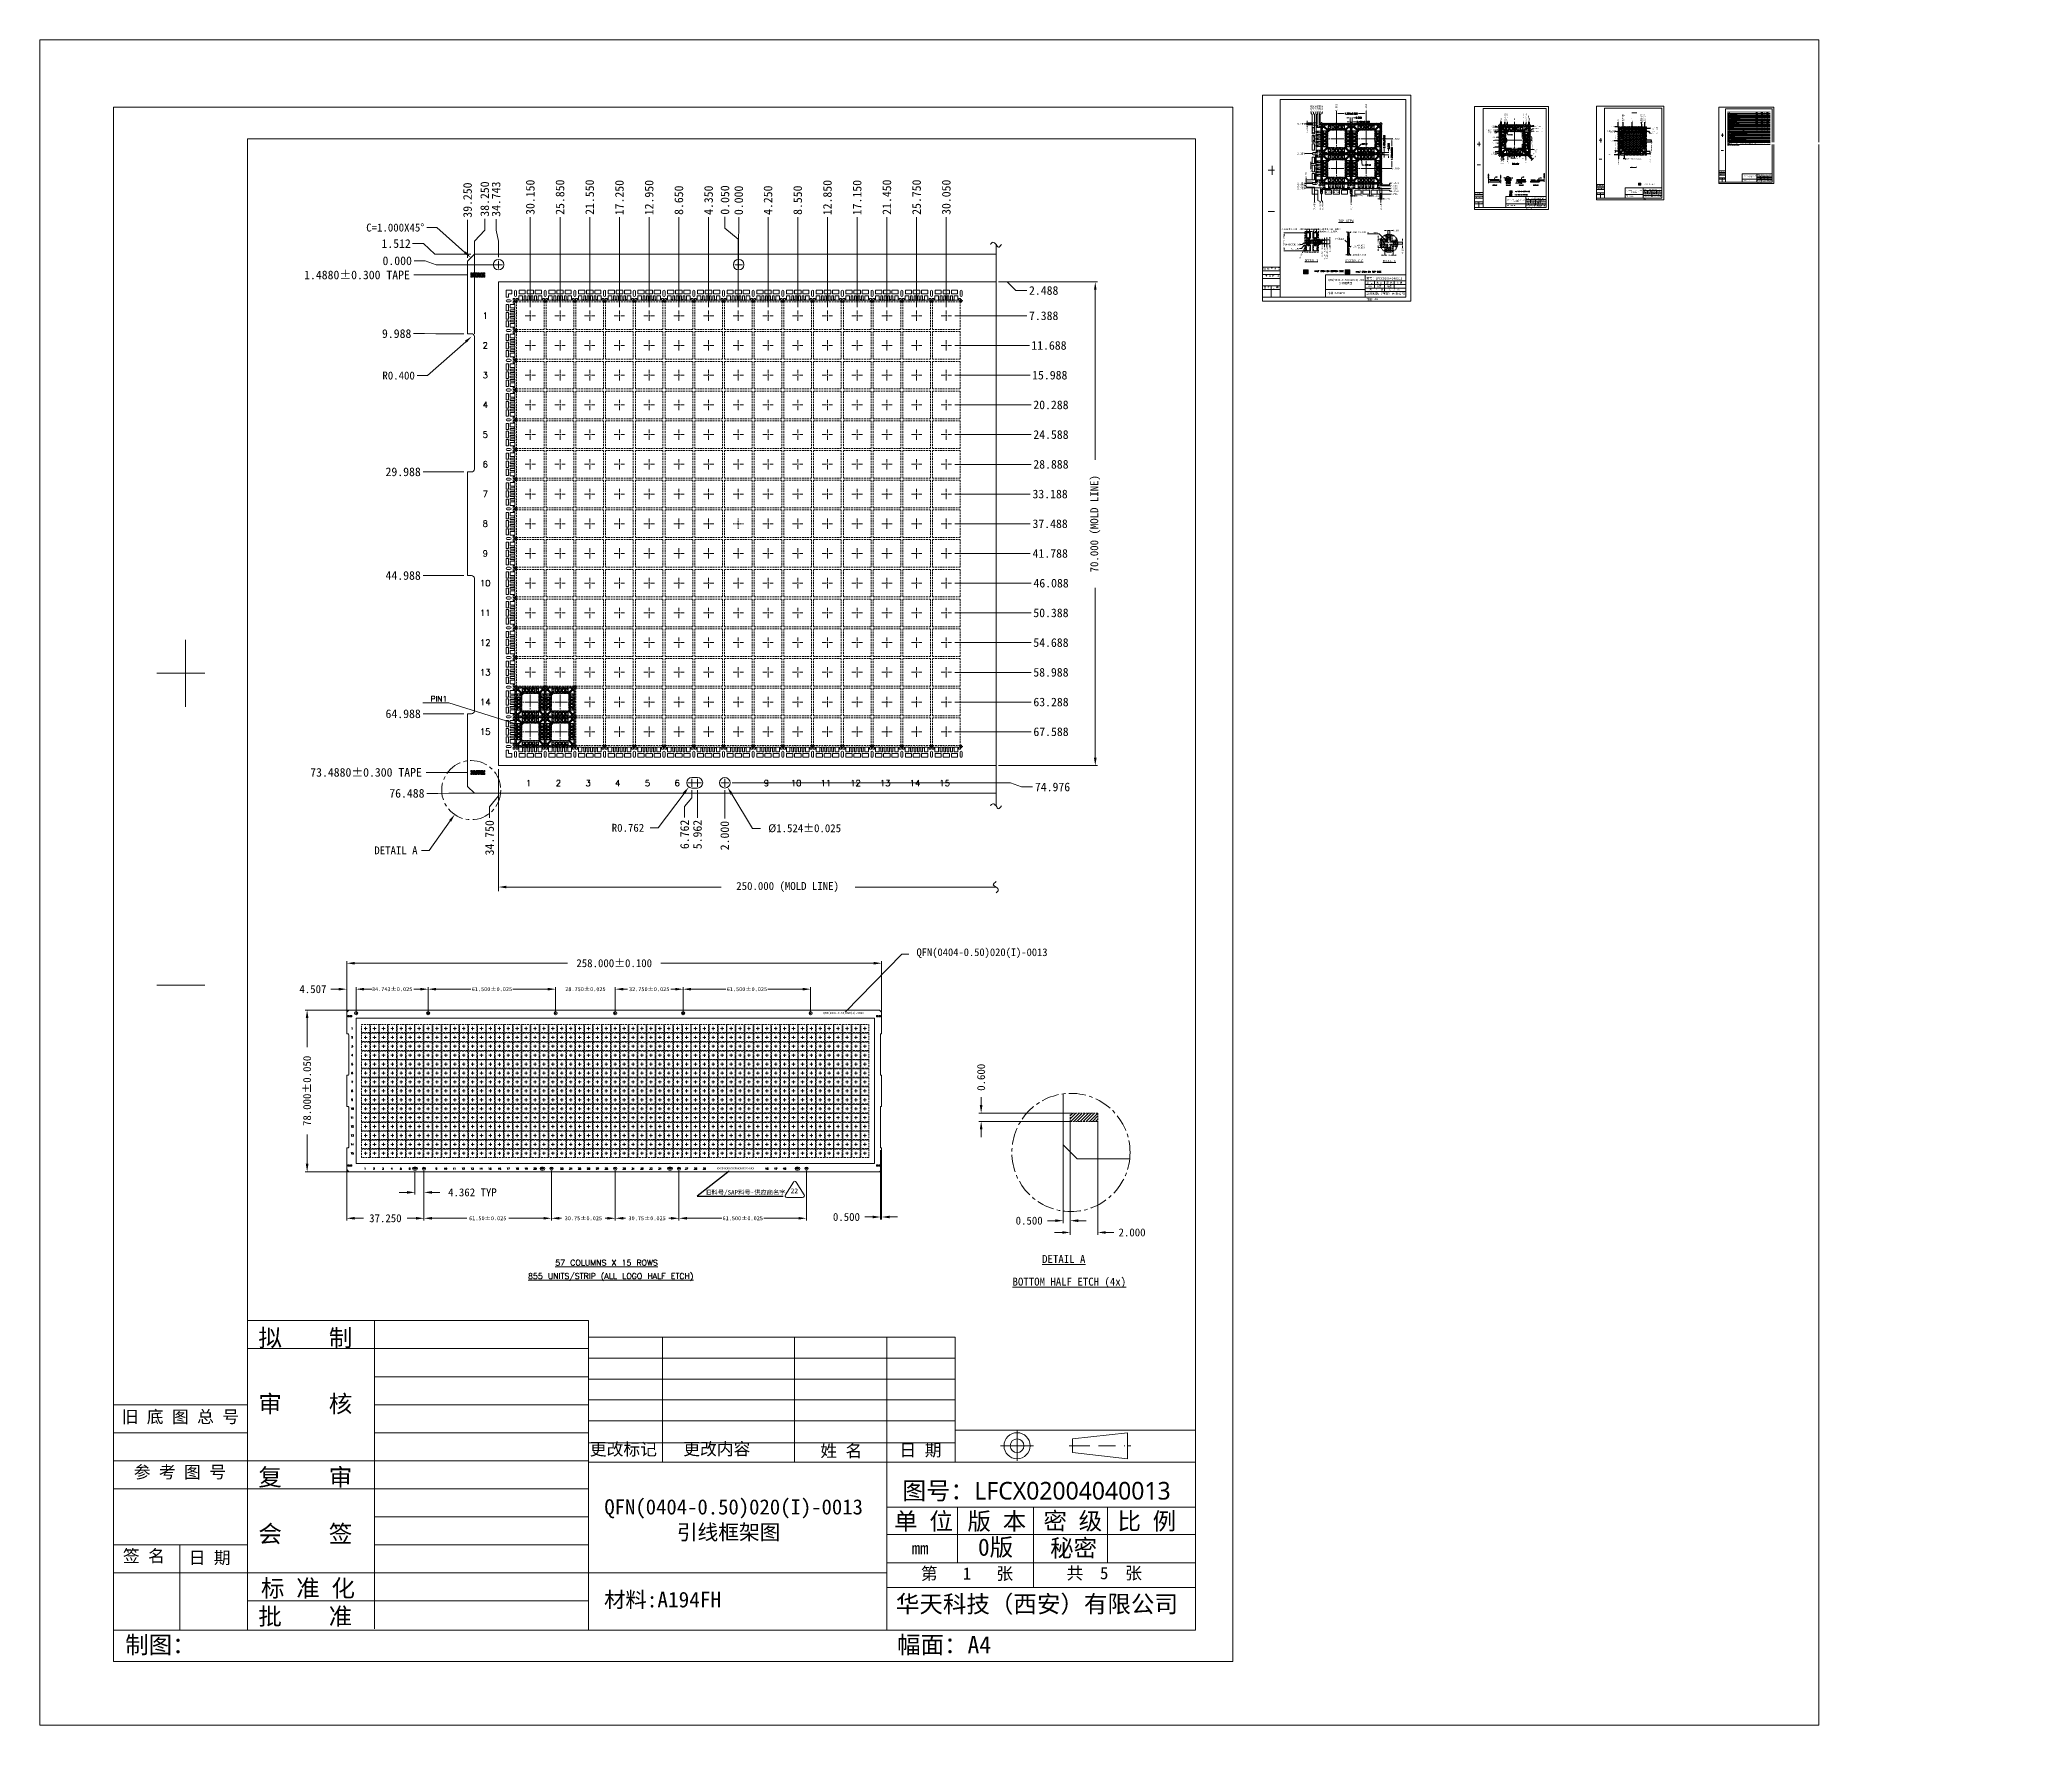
# Model space of a CAD drawing. Header units: millimetres. Extents: x 2103 to 2391, y 501 to 745.
import ezdxf
from ezdxf import colors
from ezdxf.entities.mleader import LeaderData, LeaderLine
from ezdxf.enums import TextEntityAlignment as Align
from ezdxf.math import Vec2, Vec3

# ---------------------------------------------------------------- set-up
doc = ezdxf.new("R2010")
doc.units = ezdxf.units.MM
for name, pattern in [('0', [0]), ('BORDER', [8.75, 2.5, -1.25, 2.5, -1.25, 0, -1.25]), ('CENTER', [2, 1.25, -0.25, 0.25, -0.25]), ('DASHED', [0.75, 0.5, -0.25]), ('HIDDEN', [0.375, 0.25, -0.125]), ('HIDDEN2', [0.1875, 0.125, -0.0625]), ('点画线', [18, 12, -2, 2, -2])]:
    doc.linetypes.add(name, pattern=pattern)
doc.layers.get('Defpoints').update_dxf_attribs({"lineweight": 18})
for name, color, linetype, lineweight in [('1', 7, 'Continuous', 18), ('1D', 4, 'Continuous', 18), ('2D', 4, 'Continuous', 18), ('DIM', 4, 'Continuous', 18), ('ETCH', 4, 'Continuous', 15), ('PKG', 6, 'HIDDEN', 9), ('中心线层', 1, '点画线', 18), ('图层1实体', 7, 'Continuous', 18), ('引线框架', 7, 'Continuous', 20)]:
    doc.layers.add(name, color=color, linetype=linetype, lineweight=lineweight)
for name, color, linetype in [('EACH', 4, 'Continuous'), ('HALF ETCH ON TOP SIDE', 6, 'Continuous'), ('HATCH', 4, 'Continuous'), ('NOTES', 4, '0'), ('PLATING', 3, 'Continuous'), ('TEMPLATE', 7, 'Continuous'), ('中心线', 1, 'CENTER'), ('标注', 4, 'Continuous')]:
    doc.layers.add(name, color=color, linetype=linetype)
doc.styles.add('ROMANS', font='simplex.shx', dxfattribs={"width": 0.8, "bigfont": 'gbcbig.shx'})
doc.styles.add('SIMPLEX', font='simplex.shx', dxfattribs={"bigfont": 'gbcbig.shx'})
doc.styles.get("Standard").update_dxf_attribs({"font": 'txt', "bigfont": 'gbcbig.shx'})
doc.styles.add('宋体', font='')
doc.styles.get('宋体').set_extended_font_data('宋体')
doc.dimstyles.new('ISO-25', dxfattribs={"dimtxt": 0.12, "dimasz": 0.18, "dimexe": 0.15, "dimexo": 0.1, "dimgap": 0.1, "dimtad": 1, "dimdec": 3, "dimzin": 0, "dimdsep": 46, "dimtxsty": '宋体', "dimcen": 1, "dimazin": 0, "dimtfac": 1, "dimtmove": 0, "dimatfit": 3, "dimfxl": 1, "dimarcsym": 0})
doc.dimstyles.new('St. ZB', dxfattribs={"dimtxt": 1.25, "dimasz": 0.8, "dimexe": 0.3, "dimexo": 0.2, "dimgap": 0.3, "dimtad": 0, "dimdec": 3, "dimzin": 0, "dimdsep": 46, "dimtxsty": '宋体', "dimcen": 0.09, "dimdle": 1.6, "dimclrd": 7, "dimclre": 1, "dimclrt": 256, "dimadec": 0, "dimazin": 0, "dimtfac": 1, "dimtdec": 3, "dimtmove": 0, "dimatfit": 3, "dimfxl": 1, "dimtolj": 1, "dimtzin": 0, "dimarcsym": 0})
doc.dimstyles.get("Standard").update_dxf_attribs({"dimscale": 0.12, "dimtxt": 1, "dimasz": 1, "dimexe": 0.3, "dimexo": 0.3, "dimgap": 0.3, "dimtad": 0, "dimdec": 3, "dimzin": 0, "dimdsep": 46, "dimtxsty": 'SIMPLEX', "dimcen": 0.5, "dimdle": 2, "dimclrd": 256, "dimclre": 256, "dimclrt": 256, "dimadec": 0, "dimazin": 0, "dimtfac": 1, "dimtdec": 3, "dimtofl": 0, "dimtmove": 0, "dimatfit": 0, "dimfxl": 1, "dimtolj": 1, "dimtzin": 0, "dimarcsym": 0})
doc.dimstyles.new('tapp', dxfattribs={"dimtxt": 1.15, "dimasz": 1.75, "dimexe": 0.5, "dimexo": 0.5, "dimgap": 0.2, "dimtad": 0, "dimdec": 3, "dimzin": 0, "dimdsep": 46, "dimtxsty": 'SIMPLEX', "dimcen": 0, "dimdle": 3.5, "dimclrd": 256, "dimclre": 256, "dimclrt": 256, "dimazin": 0, "dimtfac": 0.6, "dimtdec": 3, "dimtofl": 0, "dimtmove": 0, "dimatfit": 3, "dimfxl": 1, "dimtolj": 1, "dimtzin": 0, "dimarcsym": 0})
pattern_1 = [(45, (244.014477, -73.50313), (-0.0432174826, 0.0432174826), [])]
pattern_2 = [(45, (2315.99936, 730.45476), (-0.06735192, 0.06735192), [])]
pattern_3 = [(45, (5.45099, 34.19438), (-0.129652448, 0.129652448), [])]
pattern_4 = [(45, (2333.28098, 774.86709), (-0.08643497, 0.08643497), [])]
pattern_5 = [(45, (2294.585644, 720.888798), (-0.02245064, 0.02245064), []), (135, (2294.585644, 720.888798), (-0.02245064, -0.02245064), [])]
pattern_6 = [(45, (2266.75285, 721.15466), (-0.06735192, 0.06735192), [])]
pattern_7 = [(45, (2277.562564, 720.977808), (-0.02245064, 0.02245064), []), (135, (2277.562564, 720.977808), (-0.02245064, -0.02245064), [])]
pattern_8 = [(45, (2240.95597, 721.3651), (-0.06735192, 0.06735192), [])]
pattern_9 = [(45, (2251.765686, 721.188243), (-0.02245064, 0.02245064), []), (135, (2251.765686, 721.188243), (-0.02245064, -0.02245064), [])]
pattern_10 = [(45, (2245.25597, 721.3651), (-0.06735192, 0.06735192), [])]
pattern_11 = [(45, (2256.065686, 721.188243), (-0.02245064, 0.02245064), []), (135, (2256.065686, 721.188243), (-0.02245064, -0.02245064), [])]
pattern_12 = [(45, (2240.95597, 717.0651), (-0.06735192, 0.06735192), [])]
pattern_13 = [(45, (2251.765686, 716.888243), (-0.02245064, 0.02245064), []), (135, (2251.765686, 716.888243), (-0.02245064, -0.02245064), [])]
pattern_14 = [(45, (2245.25597, 717.0651), (-0.06735192, 0.06735192), [])]
pattern_15 = [(45, (2256.065686, 716.888243), (-0.02245064, 0.02245064), []), (135, (2256.065686, 716.888243), (-0.02245064, -0.02245064), [])]
pattern_16 = [(45, (2124.31409, 639.86432), (-0.06735192, 0.06735192), [])]
pattern_17 = [(45, (2135.123805, 639.68747), (-0.02245064, 0.02245064), []), (135, (2135.123805, 639.68747), (-0.02245064, -0.02245064), [])]
pattern_18 = [(45, (2128.61409, 639.86432), (-0.06735192, 0.06735192), [])]
pattern_19 = [(45, (2139.423805, 639.68747), (-0.02245064, 0.02245064), []), (135, (2139.423805, 639.68747), (-0.02245064, -0.02245064), [])]
pattern_20 = [(45, (2124.31409, 635.56432), (-0.06735192, 0.06735192), [])]
pattern_21 = [(45, (2135.123805, 635.38747), (-0.02245064, 0.02245064), []), (135, (2135.123805, 635.38747), (-0.02245064, -0.02245064), [])]
pattern_22 = [(45, (2128.61409, 635.56432), (-0.06735192, 0.06735192), [])]
pattern_23 = [(45, (2139.423805, 635.38747), (-0.02245064, 0.02245064), []), (135, (2139.423805, 635.38747), (-0.02245064, -0.02245064), [])]
pattern_24 = [(0, (2315.99936, 730.45476), (0.0635, 0.0635), [0.03175, -0.09525]), (90, (2316.015237, 730.438886), (-0.0635, 0.0635), [0.03175, -0.09525])]

# ---------------------------------------------------------------- blocks, each defined once
blk = doc.blocks.new('*D1')
at = {"layer": 'Defpoints', "color": 0, "transparency": 16777216}
for p in [(2203.71, 712.45), (2234.51, 705.06), (2245.42, 705.06)]:
    blk.add_point(p, dxfattribs=at)
at = {"layer": '标注', "color": 4, "linetype": 'Continuous', "lineweight": 5, "transparency": 16777216}
blk.add_line((2235.01, 705.06), (2245.42, 705.06), dxfattribs=at)
at = {"layer": '标注', "lineweight": 0, "transparency": 16777216, "insert": (2247.85, 705.06), "char_height": 1.25, "attachment_point": 5, "style": '宋体'}
blk.add_mtext('\\A1;7.388', dxfattribs=at)
blk = doc.blocks.new('*D2')
at = {"layer": 'Defpoints', "color": 0, "transparency": 16777216}
for p in [(2203.71, 712.45), (2234.51, 700.76), (2245.78, 700.76)]:
    blk.add_point(p, dxfattribs=at)
at = {"layer": '标注', "color": 4, "linetype": 'Continuous', "lineweight": 5, "transparency": 16777216}
blk.add_line((2235.01, 700.76), (2245.78, 700.76), dxfattribs=at)
at = {"layer": '标注', "lineweight": 0, "transparency": 16777216, "insert": (2248.61, 700.76), "char_height": 1.25, "attachment_point": 5, "style": '宋体'}
blk.add_mtext('\\A1;11.688', dxfattribs=at)
blk = doc.blocks.new('*D3')
at = {"layer": 'Defpoints', "color": 0, "transparency": 16777216}
for p in [(2203.71, 712.45), (2234.51, 696.46), (2245.9, 696.46)]:
    blk.add_point(p, dxfattribs=at)
at = {"layer": '标注', "color": 4, "linetype": 'Continuous', "lineweight": 5, "transparency": 16777216}
blk.add_line((2235.01, 696.46), (2245.9, 696.46), dxfattribs=at)
at = {"layer": '标注', "lineweight": 0, "transparency": 16777216, "insert": (2248.73, 696.46), "char_height": 1.25, "attachment_point": 5, "style": '宋体'}
blk.add_mtext('\\A1;15.988', dxfattribs=at)
blk = doc.blocks.new('*D4')
at = {"layer": 'Defpoints', "color": 0, "transparency": 16777216}
for p in [(2203.71, 712.45), (2234.51, 692.16), (2246.02, 692.16)]:
    blk.add_point(p, dxfattribs=at)
at = {"layer": '标注', "color": 4, "linetype": 'Continuous', "lineweight": 5, "transparency": 16777216}
blk.add_line((2235.01, 692.16), (2246.02, 692.16), dxfattribs=at)
at = {"layer": '标注', "lineweight": 0, "transparency": 16777216, "insert": (2248.9, 692.16), "char_height": 1.25, "attachment_point": 5, "style": '宋体'}
blk.add_mtext('\\A1;20.288', dxfattribs=at)
blk = doc.blocks.new('*D5')
at = {"layer": 'Defpoints', "color": 0, "transparency": 16777216}
for p in [(2203.71, 712.45), (2234.51, 687.86), (2246.02, 687.86)]:
    blk.add_point(p, dxfattribs=at)
at = {"layer": '标注', "color": 4, "linetype": 'Continuous', "lineweight": 5, "transparency": 16777216}
blk.add_line((2235.01, 687.86), (2246.02, 687.86), dxfattribs=at)
at = {"layer": '标注', "lineweight": 0, "transparency": 16777216, "insert": (2248.9, 687.86), "char_height": 1.25, "attachment_point": 5, "style": '宋体'}
blk.add_mtext('\\A1;24.588', dxfattribs=at)
blk = doc.blocks.new('*D6')
at = {"layer": 'Defpoints', "color": 0, "transparency": 16777216}
for p in [(2203.71, 712.45), (2234.51, 683.56), (2246.02, 683.56)]:
    blk.add_point(p, dxfattribs=at)
at = {"layer": '标注', "color": 4, "linetype": 'Continuous', "lineweight": 5, "transparency": 16777216}
blk.add_line((2235.01, 683.56), (2246.02, 683.56), dxfattribs=at)
at = {"layer": '标注', "lineweight": 0, "transparency": 16777216, "insert": (2248.9, 683.56), "char_height": 1.25, "attachment_point": 5, "style": '宋体'}
blk.add_mtext('\\A1;28.888', dxfattribs=at)
blk = doc.blocks.new('*D7')
at = {"layer": 'Defpoints', "color": 0, "transparency": 16777216}
for p in [(2203.71, 712.45), (2234.51, 679.26), (2245.9, 679.26)]:
    blk.add_point(p, dxfattribs=at)
at = {"layer": '标注', "color": 4, "linetype": 'Continuous', "lineweight": 5, "transparency": 16777216}
blk.add_line((2235.01, 679.26), (2245.9, 679.26), dxfattribs=at)
at = {"layer": '标注', "lineweight": 0, "transparency": 16777216, "insert": (2248.78, 679.26), "char_height": 1.25, "attachment_point": 5, "style": '宋体'}
blk.add_mtext('\\A1;33.188', dxfattribs=at)
blk = doc.blocks.new('*D8')
at = {"layer": 'Defpoints', "color": 0, "transparency": 16777216}
for p in [(2203.71, 712.45), (2234.51, 670.66), (2245.9, 670.66)]:
    blk.add_point(p, dxfattribs=at)
at = {"layer": '标注', "color": 4, "linetype": 'Continuous', "lineweight": 5, "transparency": 16777216}
blk.add_line((2235.01, 670.66), (2245.9, 670.66), dxfattribs=at)
at = {"layer": '标注', "lineweight": 0, "transparency": 16777216, "insert": (2248.8, 670.66), "char_height": 1.25, "attachment_point": 5, "style": '宋体'}
blk.add_mtext('\\A1;41.788', dxfattribs=at)
blk = doc.blocks.new('*D9')
at = {"layer": 'Defpoints', "color": 0, "transparency": 16777216}
for p in [(2203.71, 712.45), (2234.51, 666.36), (2246.02, 666.36)]:
    blk.add_point(p, dxfattribs=at)
at = {"layer": '标注', "color": 4, "linetype": 'Continuous', "lineweight": 5, "transparency": 16777216}
blk.add_line((2235.01, 666.36), (2246.02, 666.36), dxfattribs=at)
at = {"layer": '标注', "lineweight": 0, "transparency": 16777216, "insert": (2248.92, 666.36), "char_height": 1.25, "attachment_point": 5, "style": '宋体'}
blk.add_mtext('\\A1;46.088', dxfattribs=at)
blk = doc.blocks.new('*D10')
at = {"layer": 'Defpoints', "color": 0, "transparency": 16777216}
for p in [(2203.71, 712.45), (2234.51, 662.06), (2246.02, 662.06)]:
    blk.add_point(p, dxfattribs=at)
at = {"layer": '标注', "color": 4, "linetype": 'Continuous', "lineweight": 5, "transparency": 16777216}
blk.add_line((2235.01, 662.06), (2246.02, 662.06), dxfattribs=at)
at = {"layer": '标注', "lineweight": 0, "transparency": 16777216, "insert": (2248.9, 662.06), "char_height": 1.25, "attachment_point": 5, "style": '宋体'}
blk.add_mtext('\\A1;50.388', dxfattribs=at)
blk = doc.blocks.new('*D11')
at = {"layer": 'Defpoints', "color": 0, "transparency": 16777216}
for p in [(2203.71, 712.45), (2234.51, 657.76), (2246.02, 657.76)]:
    blk.add_point(p, dxfattribs=at)
at = {"layer": '标注', "color": 4, "linetype": 'Continuous', "lineweight": 5, "transparency": 16777216}
blk.add_line((2235.01, 657.76), (2246.02, 657.76), dxfattribs=at)
at = {"layer": '标注', "lineweight": 0, "transparency": 16777216, "insert": (2248.9, 657.76), "char_height": 1.25, "attachment_point": 5, "style": '宋体'}
blk.add_mtext('\\A1;54.688', dxfattribs=at)
blk = doc.blocks.new('*D12')
at = {"layer": 'Defpoints', "color": 0, "transparency": 16777216}
for p in [(2203.71, 712.45), (2234.51, 653.46), (2246.02, 653.46)]:
    blk.add_point(p, dxfattribs=at)
at = {"layer": '标注', "color": 4, "linetype": 'Continuous', "lineweight": 5, "transparency": 16777216}
blk.add_line((2235.01, 653.46), (2246.02, 653.46), dxfattribs=at)
at = {"layer": '标注', "lineweight": 0, "transparency": 16777216, "insert": (2248.9, 653.46), "char_height": 1.25, "attachment_point": 5, "style": '宋体'}
blk.add_mtext('\\A1;58.988', dxfattribs=at)
blk = doc.blocks.new('*D13')
at = {"layer": 'Defpoints', "color": 0, "transparency": 16777216}
for p in [(2203.71, 712.45), (2234.51, 649.16), (2246.02, 649.16)]:
    blk.add_point(p, dxfattribs=at)
at = {"layer": '标注', "color": 4, "linetype": 'Continuous', "lineweight": 5, "transparency": 16777216}
blk.add_line((2235.01, 649.16), (2246.02, 649.16), dxfattribs=at)
at = {"layer": '标注', "lineweight": 0, "transparency": 16777216, "insert": (2248.91, 649.16), "char_height": 1.25, "attachment_point": 5, "style": '宋体'}
blk.add_mtext('\\A1;63.288', dxfattribs=at)
blk = doc.blocks.new('*D14')
at = {"layer": 'Defpoints', "color": 0, "transparency": 16777216}
for p in [(2203.71, 712.45), (2234.51, 644.86), (2246.02, 644.86)]:
    blk.add_point(p, dxfattribs=at)
at = {"layer": '标注', "color": 4, "linetype": 'Continuous', "lineweight": 5, "transparency": 16777216}
blk.add_line((2235.01, 644.86), (2246.02, 644.86), dxfattribs=at)
at = {"layer": '标注', "lineweight": 0, "transparency": 16777216, "insert": (2248.91, 644.86), "char_height": 1.25, "attachment_point": 5, "style": '宋体'}
blk.add_mtext('\\A1;67.588', dxfattribs=at)
blk = doc.blocks.new('*D15')
at = {"layer": 'Defpoints', "color": 0, "transparency": 16777216}
for p in [(2203.72, 719.32), (2203.71, 712.45), (2203.71, 712.45)]:
    blk.add_point(p, dxfattribs=at)
at = {"layer": '标注', "color": 4, "linetype": 'Continuous', "lineweight": 5, "transparency": 16777216}
for p, q in [((2203.72, 717.72), (2203.72, 719.32)), ((2203.71, 716.12), (2203.72, 717.72)), ((2203.71, 712.95), (2203.71, 716.12))]:
    blk.add_line(p, q, dxfattribs=at)
at = {"layer": '标注', "lineweight": 0, "transparency": 16777216, "insert": (2203.72, 721.76), "char_height": 1.25, "attachment_point": 5, "rotation": 90, "style": '宋体'}
blk.add_mtext('\\A1;0.000', dxfattribs=at)
blk = doc.blocks.new('*D16')
at = {"layer": 'Defpoints', "color": 0, "transparency": 16777216}
for p in [(2199.36, 719.33), (2203.71, 712.45), (2199.36, 705.81)]:
    blk.add_point(p, dxfattribs=at)
at = {"layer": '标注', "color": 4, "linetype": 'Continuous', "lineweight": 5, "transparency": 16777216}
blk.add_line((2199.36, 706.31), (2199.36, 719.33), dxfattribs=at)
at = {"layer": '标注', "lineweight": 0, "transparency": 16777216, "insert": (2199.36, 721.78), "char_height": 1.25, "attachment_point": 5, "rotation": 90, "style": '宋体'}
blk.add_mtext('\\A1;4.350', dxfattribs=at)
blk = doc.blocks.new('*D17')
at = {"layer": 'Defpoints', "color": 0, "transparency": 16777216}
for p in [(2195.06, 719.33), (2203.71, 712.45), (2195.06, 705.81)]:
    blk.add_point(p, dxfattribs=at)
at = {"layer": '标注', "color": 4, "linetype": 'Continuous', "lineweight": 5, "transparency": 16777216}
blk.add_line((2195.06, 706.31), (2195.06, 719.33), dxfattribs=at)
at = {"layer": '标注', "lineweight": 0, "transparency": 16777216, "insert": (2195.06, 721.78), "char_height": 1.25, "attachment_point": 5, "rotation": 90, "style": '宋体'}
blk.add_mtext('\\A1;8.650', dxfattribs=at)
blk = doc.blocks.new('*D18')
at = {"layer": 'Defpoints', "color": 0, "transparency": 16777216}
for p in [(2190.76, 719.33), (2203.71, 712.45), (2190.76, 705.81)]:
    blk.add_point(p, dxfattribs=at)
at = {"layer": '标注', "color": 4, "linetype": 'Continuous', "lineweight": 5, "transparency": 16777216}
blk.add_line((2190.76, 706.31), (2190.76, 719.33), dxfattribs=at)
at = {"layer": '标注', "lineweight": 0, "transparency": 16777216, "insert": (2190.76, 722.16), "char_height": 1.25, "attachment_point": 5, "rotation": 90, "style": '宋体'}
blk.add_mtext('\\A1;12.950', dxfattribs=at)
blk = doc.blocks.new('*D19')
at = {"layer": 'Defpoints', "color": 0, "transparency": 16777216}
for p in [(2186.46, 719.33), (2203.71, 712.45), (2186.46, 705.81)]:
    blk.add_point(p, dxfattribs=at)
at = {"layer": '标注', "color": 4, "linetype": 'Continuous', "lineweight": 5, "transparency": 16777216}
blk.add_line((2186.46, 706.31), (2186.46, 719.33), dxfattribs=at)
at = {"layer": '标注', "lineweight": 0, "transparency": 16777216, "insert": (2186.46, 722.16), "char_height": 1.25, "attachment_point": 5, "rotation": 90, "style": '宋体'}
blk.add_mtext('\\A1;17.250', dxfattribs=at)
blk = doc.blocks.new('*D20')
at = {"layer": 'Defpoints', "color": 0, "transparency": 16777216}
for p in [(2182.16, 719.33), (2203.71, 712.45), (2182.16, 705.81)]:
    blk.add_point(p, dxfattribs=at)
at = {"layer": '标注', "color": 4, "linetype": 'Continuous', "lineweight": 5, "transparency": 16777216}
blk.add_line((2182.16, 706.31), (2182.16, 719.33), dxfattribs=at)
at = {"layer": '标注', "lineweight": 0, "transparency": 16777216, "insert": (2182.16, 722.22), "char_height": 1.25, "attachment_point": 5, "rotation": 90, "style": '宋体'}
blk.add_mtext('\\A1;21.550', dxfattribs=at)
blk = doc.blocks.new('*D21')
at = {"layer": 'Defpoints', "color": 0, "transparency": 16777216}
for p in [(2177.86, 719.33), (2203.71, 712.45), (2177.86, 705.81)]:
    blk.add_point(p, dxfattribs=at)
at = {"layer": '标注', "color": 4, "linetype": 'Continuous', "lineweight": 5, "transparency": 16777216}
blk.add_line((2177.86, 706.31), (2177.86, 719.33), dxfattribs=at)
at = {"layer": '标注', "lineweight": 0, "transparency": 16777216, "insert": (2177.86, 722.22), "char_height": 1.25, "attachment_point": 5, "rotation": 90, "style": '宋体'}
blk.add_mtext('\\A1;25.850', dxfattribs=at)
blk = doc.blocks.new('*D22')
at = {"layer": 'Defpoints', "color": 0, "transparency": 16777216}
for p in [(2173.56, 719.33), (2203.71, 712.45), (2173.56, 705.81)]:
    blk.add_point(p, dxfattribs=at)
at = {"layer": '标注', "color": 4, "linetype": 'Continuous', "lineweight": 5, "transparency": 16777216}
blk.add_line((2173.56, 706.31), (2173.56, 719.33), dxfattribs=at)
at = {"layer": '标注', "lineweight": 0, "transparency": 16777216, "insert": (2173.56, 722.21), "char_height": 1.25, "attachment_point": 5, "rotation": 90, "style": '宋体'}
blk.add_mtext('\\A1;30.150', dxfattribs=at)
blk = doc.blocks.new('*D23')
at = {"layer": 'Defpoints', "color": 0, "transparency": 16777216}
for p in [(2201.73, 719.36), (2203.71, 712.45), (2203.66, 705.81)]:
    blk.add_point(p, dxfattribs=at)
at = {"layer": '标注', "color": 4, "linetype": 'Continuous', "lineweight": 5, "transparency": 16777216}
for p, q in [((2201.73, 717.76), (2201.73, 719.36)), ((2203.66, 716.16), (2201.73, 717.76)), ((2203.66, 706.31), (2203.66, 716.16))]:
    blk.add_line(p, q, dxfattribs=at)
at = {"layer": '标注', "lineweight": 0, "transparency": 16777216, "insert": (2201.73, 721.81), "char_height": 1.25, "attachment_point": 5, "rotation": 90, "style": '宋体'}
blk.add_mtext('\\A1;0.050', dxfattribs=at)
blk = doc.blocks.new('*D24')
at = {"layer": 'Defpoints', "color": 0, "transparency": 16777216}
for p in [(2207.96, 719.33), (2203.71, 712.45), (2207.96, 705.81)]:
    blk.add_point(p, dxfattribs=at)
at = {"layer": '标注', "color": 4, "linetype": 'Continuous', "lineweight": 5, "transparency": 16777216}
blk.add_line((2207.96, 706.31), (2207.96, 719.33), dxfattribs=at)
at = {"layer": '标注', "lineweight": 0, "transparency": 16777216, "insert": (2207.96, 721.78), "char_height": 1.25, "attachment_point": 5, "rotation": 90, "style": '宋体'}
blk.add_mtext('\\A1;4.250', dxfattribs=at)
blk = doc.blocks.new('*D25')
at = {"layer": 'Defpoints', "color": 0, "transparency": 16777216}
for p in [(2212.26, 719.33), (2203.71, 712.45), (2212.26, 705.81)]:
    blk.add_point(p, dxfattribs=at)
at = {"layer": '标注', "color": 4, "linetype": 'Continuous', "lineweight": 5, "transparency": 16777216}
blk.add_line((2212.26, 706.31), (2212.26, 719.33), dxfattribs=at)
at = {"layer": '标注', "lineweight": 0, "transparency": 16777216, "insert": (2212.26, 721.78), "char_height": 1.25, "attachment_point": 5, "rotation": 90, "style": '宋体'}
blk.add_mtext('\\A1;8.550', dxfattribs=at)
blk = doc.blocks.new('*D26')
at = {"layer": 'Defpoints', "color": 0, "transparency": 16777216}
for p in [(2216.56, 719.33), (2203.71, 712.45), (2216.56, 705.81)]:
    blk.add_point(p, dxfattribs=at)
at = {"layer": '标注', "color": 4, "linetype": 'Continuous', "lineweight": 5, "transparency": 16777216}
blk.add_line((2216.56, 706.31), (2216.56, 719.33), dxfattribs=at)
at = {"layer": '标注', "lineweight": 0, "transparency": 16777216, "insert": (2216.56, 722.16), "char_height": 1.25, "attachment_point": 5, "rotation": 90, "style": '宋体'}
blk.add_mtext('\\A1;12.850', dxfattribs=at)
blk = doc.blocks.new('*D27')
at = {"layer": 'Defpoints', "color": 0, "transparency": 16777216}
for p in [(2220.86, 719.33), (2203.71, 712.45), (2220.86, 705.81)]:
    blk.add_point(p, dxfattribs=at)
at = {"layer": '标注', "color": 4, "linetype": 'Continuous', "lineweight": 5, "transparency": 16777216}
blk.add_line((2220.86, 706.31), (2220.86, 719.33), dxfattribs=at)
at = {"layer": '标注', "lineweight": 0, "transparency": 16777216, "insert": (2220.86, 722.16), "char_height": 1.25, "attachment_point": 5, "rotation": 90, "style": '宋体'}
blk.add_mtext('\\A1;17.150', dxfattribs=at)
blk = doc.blocks.new('*D28')
at = {"layer": 'Defpoints', "color": 0, "transparency": 16777216}
for p in [(2225.16, 719.33), (2203.71, 712.45), (2225.16, 705.81)]:
    blk.add_point(p, dxfattribs=at)
at = {"layer": '标注', "color": 4, "linetype": 'Continuous', "lineweight": 5, "transparency": 16777216}
blk.add_line((2225.16, 706.31), (2225.16, 719.33), dxfattribs=at)
at = {"layer": '标注', "lineweight": 0, "transparency": 16777216, "insert": (2225.16, 722.22), "char_height": 1.25, "attachment_point": 5, "rotation": 90, "style": '宋体'}
blk.add_mtext('\\A1;21.450', dxfattribs=at)
blk = doc.blocks.new('*D29')
at = {"layer": 'Defpoints', "color": 0, "transparency": 16777216}
for p in [(2229.46, 719.33), (2203.71, 712.45), (2229.46, 705.81)]:
    blk.add_point(p, dxfattribs=at)
at = {"layer": '标注', "color": 4, "linetype": 'Continuous', "lineweight": 5, "transparency": 16777216}
blk.add_line((2229.46, 706.31), (2229.46, 719.33), dxfattribs=at)
at = {"layer": '标注', "lineweight": 0, "transparency": 16777216, "insert": (2229.46, 722.22), "char_height": 1.25, "attachment_point": 5, "rotation": 90, "style": '宋体'}
blk.add_mtext('\\A1;25.750', dxfattribs=at)
blk = doc.blocks.new('*D30')
at = {"layer": 'Defpoints', "color": 0, "transparency": 16777216}
for p in [(2233.76, 719.33), (2203.71, 712.45), (2233.76, 705.81)]:
    blk.add_point(p, dxfattribs=at)
at = {"layer": '标注', "color": 4, "linetype": 'Continuous', "lineweight": 5, "transparency": 16777216}
blk.add_line((2233.76, 706.31), (2233.76, 719.33), dxfattribs=at)
at = {"layer": '标注', "lineweight": 0, "transparency": 16777216, "insert": (2233.76, 722.21), "char_height": 1.25, "attachment_point": 5, "rotation": 90, "style": '宋体'}
blk.add_mtext('\\A1;30.050', dxfattribs=at)
blk = doc.blocks.new('*D31')
at = {"layer": 'Defpoints', "color": 0, "transparency": 16777216}
for p in [(2168.61, 719.06), (2168.97, 713.03), (2203.71, 712.45)]:
    blk.add_point(p, dxfattribs=at)
at = {"layer": '标注', "color": 4, "linetype": 'Continuous', "lineweight": 5, "transparency": 16777216}
for p, q in [((2168.61, 717.46), (2168.61, 719.06)), ((2168.97, 715.86), (2168.61, 717.46)), ((2168.97, 713.53), (2168.97, 715.86))]:
    blk.add_line(p, q, dxfattribs=at)
at = {"layer": '标注', "lineweight": 0, "transparency": 16777216, "insert": (2168.61, 721.93), "char_height": 1.25, "attachment_point": 5, "rotation": 90, "style": '宋体'}
blk.add_mtext('\\A1;34.743', dxfattribs=at)
blk = doc.blocks.new('*D32')
at = {"layer": 'Defpoints', "color": 0, "transparency": 16777216}
for p in [(2164.48, 718.92), (2164.46, 712.96), (2203.71, 712.45)]:
    blk.add_point(p, dxfattribs=at)
at = {"layer": '标注', "color": 4, "linetype": 'Continuous', "lineweight": 5, "transparency": 16777216}
for p, q in [((2164.48, 717.32), (2164.48, 718.92)), ((2164.46, 715.72), (2164.48, 717.32)), ((2164.46, 713.46), (2164.46, 715.72))]:
    blk.add_line(p, q, dxfattribs=at)
at = {"layer": '标注', "lineweight": 0, "transparency": 16777216, "insert": (2164.48, 721.8), "char_height": 1.25, "attachment_point": 5, "rotation": 90, "style": '宋体'}
blk.add_mtext('\\A1;39.250', dxfattribs=at)
blk = doc.blocks.new('*D33')
at = {"layer": 'Defpoints', "color": 0, "transparency": 16777216}
for p in [(2166.97, 719.07), (2203.71, 712.45), (2165.46, 701.96)]:
    blk.add_point(p, dxfattribs=at)
at = {"layer": '标注', "color": 6, "linetype": 'Continuous', "lineweight": 5, "transparency": 16777216}
for p, q in [((2166.97, 717.47), (2166.97, 719.07)), ((2165.46, 715.87), (2166.97, 717.47)), ((2165.46, 702.46), (2165.46, 715.87))]:
    blk.add_line(p, q, dxfattribs=at)
at = {"layer": '标注', "color": 6, "lineweight": 0, "transparency": 16777216, "insert": (2166.97, 721.95), "char_height": 1.25, "attachment_point": 5, "rotation": 90, "style": '宋体'}
blk.add_mtext('\\A1;38.250', dxfattribs=at)
blk = doc.blocks.new('*D34')
at = {"layer": 'Defpoints', "color": 0, "transparency": 16777216}
for p in [(2203.71, 712.45), (2156.67, 702.47), (2164.46, 702.46)]:
    blk.add_point(p, dxfattribs=at)
at = {"layer": '标注', "color": 4, "linetype": 'Continuous', "lineweight": 5, "transparency": 16777216}
for p, q in [((2158.27, 702.47), (2156.67, 702.47)), ((2159.87, 702.46), (2158.27, 702.47)), ((2163.96, 702.46), (2159.87, 702.46))]:
    blk.add_line(p, q, dxfattribs=at)
at = {"layer": '标注', "lineweight": 0, "transparency": 16777216, "insert": (2154.22, 702.47), "char_height": 1.25, "attachment_point": 5, "style": '宋体'}
blk.add_mtext('\\A1;9.988', dxfattribs=at)
blk = doc.blocks.new('*D35')
at = {"layer": 'Defpoints', "color": 0, "transparency": 16777216}
for p in [(2156.52, 715.5), (2165.46, 713.96), (2203.71, 712.45)]:
    blk.add_point(p, dxfattribs=at)
at = {"layer": '标注', "color": 4, "linetype": 'Continuous', "lineweight": 5, "transparency": 16777216}
for p, q in [((2158.12, 715.5), (2156.52, 715.5)), ((2159.72, 713.96), (2158.12, 715.5)), ((2164.96, 713.96), (2159.72, 713.96))]:
    blk.add_line(p, q, dxfattribs=at)
at = {"layer": '标注', "lineweight": 0, "transparency": 16777216, "insert": (2154.14, 715.5), "char_height": 1.25, "attachment_point": 5, "style": '宋体'}
blk.add_mtext('\\A1;1.512', dxfattribs=at)
blk = doc.blocks.new('*D36')
at = {"layer": 'Defpoints', "color": 0, "transparency": 16777216}
for p in [(2203.71, 712.45), (2158.05, 682.47), (2164.46, 682.46)]:
    blk.add_point(p, dxfattribs=at)
at = {"layer": '标注', "color": 4, "linetype": 'Continuous', "lineweight": 5, "transparency": 16777216}
for p, q in [((2159.65, 682.47), (2158.05, 682.47)), ((2161.25, 682.46), (2159.65, 682.47)), ((2163.96, 682.46), (2161.25, 682.46))]:
    blk.add_line(p, q, dxfattribs=at)
at = {"layer": '标注', "lineweight": 0, "transparency": 16777216, "insert": (2155.16, 682.47), "char_height": 1.25, "attachment_point": 5, "style": '宋体'}
blk.add_mtext('\\A1;29.988', dxfattribs=at)
blk = doc.blocks.new('*D37')
at = {"layer": 'Defpoints', "color": 0, "transparency": 16777216}
for p in [(2203.71, 712.45), (2158.06, 667.47), (2164.46, 667.46)]:
    blk.add_point(p, dxfattribs=at)
at = {"layer": '标注', "color": 4, "linetype": 'Continuous', "lineweight": 5, "transparency": 16777216}
for p, q in [((2159.66, 667.47), (2158.06, 667.47)), ((2161.26, 667.46), (2159.66, 667.47)), ((2163.96, 667.46), (2161.26, 667.46))]:
    blk.add_line(p, q, dxfattribs=at)
at = {"layer": '标注', "lineweight": 0, "transparency": 16777216, "insert": (2155.16, 667.47), "char_height": 1.25, "attachment_point": 5, "style": '宋体'}
blk.add_mtext('\\A1;44.988', dxfattribs=at)
blk = doc.blocks.new('*D38')
at = {"layer": 'Defpoints', "color": 0, "transparency": 16777216}
for p in [(2203.71, 712.45), (2158.5, 638.98), (2164.97, 638.96)]:
    blk.add_point(p, dxfattribs=at)
at = {"layer": '标注', "color": 4, "linetype": 'Continuous', "lineweight": 5, "transparency": 16777216}
for p, q in [((2160.1, 638.98), (2158.5, 638.98)), ((2161.7, 638.96), (2160.1, 638.98)), ((2164.47, 638.96), (2161.7, 638.96))]:
    blk.add_line(p, q, dxfattribs=at)
at = {"layer": '标注', "lineweight": 0, "transparency": 16777216, "insert": (2149.79, 638.98), "char_height": 1.25, "attachment_point": 5, "style": '宋体'}
blk.add_mtext('\\A1;73.4880%%p0.300 TAPE', dxfattribs=at)
blk = doc.blocks.new('*D39')
at = {"layer": 'Defpoints', "color": 0, "transparency": 16777216}
for p in [(2203.71, 712.45), (2158.58, 635.95), (2165.46, 635.96)]:
    blk.add_point(p, dxfattribs=at)
at = {"layer": '标注', "color": 4, "linetype": 'Continuous', "lineweight": 5, "transparency": 16777216}
for p, q in [((2160.18, 635.95), (2158.58, 635.95)), ((2161.78, 635.96), (2160.18, 635.95)), ((2164.96, 635.96), (2161.78, 635.96))]:
    blk.add_line(p, q, dxfattribs=at)
at = {"layer": '标注', "lineweight": 0, "transparency": 16777216, "insert": (2155.7, 635.95), "char_height": 1.25, "attachment_point": 5, "style": '宋体'}
blk.add_mtext('\\A1;76.488', dxfattribs=at)
blk = doc.blocks.new('*D40')
at = {"layer": 'Defpoints', "color": 0, "transparency": 16777216}
for p in [(2156.75, 713.01), (2168.97, 712.45), (2203.71, 712.45)]:
    blk.add_point(p, dxfattribs=at)
at = {"layer": '标注', "color": 4, "linetype": 'Continuous', "lineweight": 5, "transparency": 16777216}
for p, q in [((2158.35, 713.01), (2156.75, 713.01)), ((2159.95, 712.45), (2158.35, 713.01)), ((2168.47, 712.45), (2159.95, 712.45))]:
    blk.add_line(p, q, dxfattribs=at)
at = {"layer": '标注', "lineweight": 0, "transparency": 16777216, "insert": (2154.3, 713.01), "char_height": 1.25, "attachment_point": 5, "style": '宋体'}
blk.add_mtext('\\A1;0.000', dxfattribs=at)
blk = doc.blocks.new('*D41')
at = {"layer": 'Defpoints', "color": 0, "transparency": 16777216}
for p in [(2203.71, 712.45), (2156.7, 710.96), (2164.96, 710.96)]:
    blk.add_point(p, dxfattribs=at)
at = {"layer": '标注', "color": 4, "linetype": 'Continuous', "lineweight": 5, "transparency": 16777216}
blk.add_line((2164.46, 710.96), (2156.7, 710.96), dxfattribs=at)
at = {"layer": '标注', "lineweight": 0, "transparency": 16777216, "insert": (2148.48, 710.96), "char_height": 1.25, "attachment_point": 5, "style": '宋体'}
blk.add_mtext('\\A1;1.4880%%P0.300 TAPE', dxfattribs=at)
blk = doc.blocks.new('*D42')
at = {"layer": 'Defpoints', "color": 0, "transparency": 16777216}
for p in [(2203.71, 712.45), (2196.95, 636.9), (2195.89, 632.45)]:
    blk.add_point(p, dxfattribs=at)
at = {"layer": '标注', "color": 4, "linetype": 'Continuous', "lineweight": 5, "transparency": 16777216}
for p, q in [((2196.95, 635.3), (2195.89, 634.05)), ((2196.95, 636.4), (2196.95, 635.3)), ((2195.89, 634.05), (2195.89, 632.45))]:
    blk.add_line(p, q, dxfattribs=at)
at = {"layer": '标注', "lineweight": 0, "transparency": 16777216, "insert": (2195.89, 630.01), "char_height": 1.25, "attachment_point": 5, "rotation": 90, "style": '宋体'}
blk.add_mtext('\\A1;6.762', dxfattribs=at)
blk = doc.blocks.new('*D43')
at = {"layer": 'Defpoints', "color": 0, "transparency": 16777216}
for p in [(2203.71, 712.45), (2197.75, 636.9), (2197.75, 632.42)]:
    blk.add_point(p, dxfattribs=at)
at = {"layer": '标注', "color": 4, "linetype": 'Continuous', "lineweight": 5, "transparency": 16777216}
for p, q in [((2197.75, 636.4), (2197.75, 635.3)), ((2197.75, 635.3), (2197.75, 634.02)), ((2197.75, 634.02), (2197.75, 632.42))]:
    blk.add_line(p, q, dxfattribs=at)
at = {"layer": '标注', "lineweight": 0, "transparency": 16777216, "insert": (2197.75, 629.99), "char_height": 1.25, "attachment_point": 5, "rotation": 90, "style": '宋体'}
blk.add_mtext('\\A1;5.962', dxfattribs=at)
blk = doc.blocks.new('*D44')
at = {"layer": 'Defpoints', "color": 0, "transparency": 16777216}
for p in [(2203.71, 712.45), (2201.71, 636.9), (2201.7, 632.29)]:
    blk.add_point(p, dxfattribs=at)
at = {"layer": '标注', "color": 4, "linetype": 'Continuous', "lineweight": 5, "transparency": 16777216}
for p, q in [((2201.71, 635.3), (2201.7, 633.89)), ((2201.71, 636.4), (2201.71, 635.3)), ((2201.7, 633.89), (2201.7, 632.29))]:
    blk.add_line(p, q, dxfattribs=at)
at = {"layer": '标注', "lineweight": 0, "transparency": 16777216, "insert": (2201.7, 629.84), "char_height": 1.25, "attachment_point": 5, "rotation": 90, "style": '宋体'}
blk.add_mtext('\\A1;2.000', dxfattribs=at)
blk = doc.blocks.new('*D45')
at = {"layer": 'Defpoints', "color": 0, "transparency": 16777216}
for p in [(2203.71, 712.45), (2202.29, 637.48), (2246.25, 636.87)]:
    blk.add_point(p, dxfattribs=at)
at = {"layer": '标注', "color": 4, "linetype": 'Continuous', "lineweight": 5, "transparency": 16777216}
for p, q in [((2202.79, 637.48), (2243.05, 637.48)), ((2243.05, 637.48), (2244.65, 636.87)), ((2244.65, 636.87), (2246.25, 636.87))]:
    blk.add_line(p, q, dxfattribs=at)
at = {"layer": '标注', "lineweight": 0, "transparency": 16777216, "insert": (2249.13, 636.87), "char_height": 1.25, "attachment_point": 5, "style": '宋体'}
blk.add_mtext('\\A1;74.976', dxfattribs=at)
blk = doc.blocks.new('*D46')
at = {"layer": 'Defpoints', "color": 0, "transparency": 16777216}
for p in [(2294.5, 734.68), (2294.5, 734.09), (2294.5, 730.67)]:
    blk.add_point(p, dxfattribs=at)
at = {"layer": '标注', "color": 0, "linetype": 'Continuous', "lineweight": 5, "transparency": 16777216}
for p, q in [((2294.5, 734.52), (2294.5, 734.68)), ((2294.5, 734.36), (2294.5, 734.52)), ((2294.5, 734.1), (2294.5, 734.36))]:
    blk.add_line(p, q, dxfattribs=at)
at = {"layer": '标注', "color": 0, "lineweight": 13, "transparency": 16777216, "insert": (2294.5, 735.18), "char_height": 0.28, "attachment_point": 5, "rotation": 90, "style": '宋体'}
blk.add_mtext('0.000', dxfattribs=at)
blk = doc.blocks.new('*D47')
at = {"layer": 'Defpoints', "color": 0, "transparency": 16777216}
for p in [(2294.5, 726.37), (2294.5, 726.37), (2298.28, 726.37)]:
    blk.add_point(p, dxfattribs=at)
at = {"layer": '标注', "color": 0, "linetype": 'Continuous', "lineweight": 5, "transparency": 16777216}
blk.add_line((2294.52, 726.37), (2298.28, 726.37), dxfattribs=at)
at = {"layer": '标注', "color": 0, "lineweight": 13, "transparency": 16777216, "insert": (2298.78, 726.37), "char_height": 0.28, "attachment_point": 5, "style": '宋体'}
blk.add_mtext('0.000', dxfattribs=at)
blk = doc.blocks.new('*D48')
at = {"layer": 'Defpoints', "color": 0, "transparency": 16777216}
for p in [(2296.56, 728.61), (2296.56, 728.42), (2297.14, 728.42)]:
    blk.add_point(p, dxfattribs=at)
at = {"layer": '标注', "color": 4, "lineweight": 5, "transparency": 16777216}
for p, q in [((2296.59, 728.61), (2297.17, 728.61)), ((2296.59, 728.42), (2297.17, 728.42)), ((2297.14, 728.85), (2297.14, 729.2)), ((2297.14, 728.18), (2297.14, 727.94))]:
    blk.add_line(p, q, dxfattribs=at)
at = {"layer": '标注', "color": 4, "transparency": 16777216}
for points in [[(2297.1, 728.85), (2297.18, 728.85), (2297.14, 728.61)], [(2297.1, 728.18), (2297.18, 728.18), (2297.14, 728.42)]]:
    blk.add_solid(points, dxfattribs=at)
at = {"layer": '标注', "color": 4, "lineweight": 13, "transparency": 16777216, "insert": (2297.14, 730.25), "char_height": 0.216, "attachment_point": 5, "rotation": 90, "style": 'SIMPLEX'}
blk.add_mtext('\\A1;0.190±0.030', dxfattribs=at)
blk = doc.blocks.new('*D49')
at = {"layer": 'Defpoints', "color": 0, "transparency": 16777216}
for p in [(2294.5, 730.67), (2298.22, 730.67), (2294.5, 726.37)]:
    blk.add_point(p, dxfattribs=at)
at = {"layer": '标注', "lineweight": 5, "transparency": 16777216}
for p, q in [((2294.54, 730.67), (2298.26, 730.67)), ((2298.22, 730.43), (2298.22, 729.58)), ((2298.22, 726.61), (2298.22, 727.45)), ((2294.54, 726.37), (2298.26, 726.37))]:
    blk.add_line(p, q, dxfattribs=at)
at = {"layer": '标注', "transparency": 16777216}
for points in [[(2298.18, 730.43), (2298.26, 730.43), (2298.22, 730.67)], [(2298.18, 726.61), (2298.26, 726.61), (2298.22, 726.37)]]:
    blk.add_solid(points, dxfattribs=at)
at = {"layer": '标注', "lineweight": 13, "transparency": 16777216, "insert": (2298.22, 728.52), "char_height": 0.216, "attachment_point": 5, "rotation": 90, "style": 'SIMPLEX'}
blk.add_mtext('\\A1;4.300±0.025', dxfattribs=at)
blk = doc.blocks.new('*D50')
at = {"layer": 'Defpoints', "color": 0, "transparency": 16777216}
for p in [(2292.26, 732.72), (2292.45, 733.13), (2292.45, 732.72)]:
    blk.add_point(p, dxfattribs=at)
at = {"layer": '标注', "color": 4, "lineweight": 5, "transparency": 16777216}
for p, q in [((2292.02, 733.13), (2291.78, 733.13)), ((2292.26, 732.76), (2292.26, 733.17)), ((2292.45, 732.76), (2292.45, 733.17)), ((2292.69, 733.13), (2293.04, 733.13))]:
    blk.add_line(p, q, dxfattribs=at)
at = {"layer": '标注', "color": 4, "transparency": 16777216}
for points in [[(2292.02, 733.17), (2292.02, 733.09), (2292.26, 733.13)], [(2292.69, 733.17), (2292.69, 733.09), (2292.45, 733.13)]]:
    blk.add_solid(points, dxfattribs=at)
at = {"layer": '标注', "color": 4, "lineweight": 13, "transparency": 16777216, "insert": (2294.08, 733.13), "char_height": 0.216, "attachment_point": 5, "style": 'SIMPLEX'}
blk.add_mtext('\\A1;{\\C4;0.190±0.030}', dxfattribs=at)
blk = doc.blocks.new('*D51')
at = {"layer": 'Defpoints', "color": 0, "transparency": 16777216}
for p in [(2292.2, 732.67), (2292.5, 733.72), (2292.5, 732.67)]:
    blk.add_point(p, dxfattribs=at)
at = {"layer": '标注', "lineweight": 5, "transparency": 16777216}
for p, q in [((2291.96, 733.72), (2291.72, 733.72)), ((2292.2, 732.7), (2292.2, 733.76)), ((2292.5, 732.7), (2292.5, 733.76)), ((2292.74, 733.72), (2292.98, 733.72))]:
    blk.add_line(p, q, dxfattribs=at)
at = {"layer": '标注', "transparency": 16777216}
for points in [[(2291.96, 733.76), (2291.96, 733.68), (2292.2, 733.72)], [(2292.74, 733.76), (2292.74, 733.68), (2292.5, 733.72)]]:
    blk.add_solid(points, dxfattribs=at)
at = {"layer": '标注', "lineweight": 13, "transparency": 16777216, "insert": (2293.45, 733.72), "char_height": 0.216, "attachment_point": 5, "style": 'SIMPLEX'}
blk.add_mtext('\\A1;0.300', dxfattribs=at)
blk = doc.blocks.new('*D52')
at = {"layer": 'Defpoints', "color": 0, "transparency": 16777216}
for p in [(2294.5, 734.31), (2290.2, 730.67), (2294.5, 730.67)]:
    blk.add_point(p, dxfattribs=at)
at = {"layer": '标注', "lineweight": 5, "transparency": 16777216}
for p, q in [((2290.2, 730.7), (2290.2, 734.34)), ((2290.44, 734.31), (2291.29, 734.31)), ((2294.26, 734.31), (2293.42, 734.31)), ((2294.5, 730.7), (2294.5, 734.34))]:
    blk.add_line(p, q, dxfattribs=at)
at = {"layer": '标注', "transparency": 16777216}
for points in [[(2290.44, 734.35), (2290.44, 734.27), (2290.2, 734.31)], [(2294.26, 734.35), (2294.26, 734.27), (2294.5, 734.31)]]:
    blk.add_solid(points, dxfattribs=at)
at = {"layer": '标注', "lineweight": 13, "transparency": 16777216, "insert": (2292.35, 734.31), "char_height": 0.216, "attachment_point": 5, "style": 'SIMPLEX'}
blk.add_mtext('\\A1;4.300±0.025', dxfattribs=at)
blk = doc.blocks.new('*D65')
at = {"layer": 'Defpoints', "color": 0, "transparency": 16777216}
for p in [(2316.33, 724.78), (2316.55, 724.39), (2316.55, 724.24)]:
    blk.add_point(p, dxfattribs=at)
at = {"layer": '标注', "lineweight": 5, "transparency": 16777216}
for p, q in [((2316.23, 724.24), (2316.13, 724.24)), ((2316.33, 724.76), (2316.33, 724.22)), ((2316.33, 724.24), (2316.55, 724.24)), ((2316.55, 724.37), (2316.55, 724.22)), ((2316.65, 724.24), (2316.75, 724.24))]:
    blk.add_line(p, q, dxfattribs=at)
at = {"layer": '标注', "transparency": 16777216}
for points in [[(2316.23, 724.22), (2316.23, 724.26), (2316.33, 724.24)], [(2316.65, 724.26), (2316.65, 724.22), (2316.55, 724.24)]]:
    blk.add_solid(points, dxfattribs=at)
at = {"layer": '标注', "lineweight": 13, "transparency": 16777216, "insert": (2316.91, 724.24), "char_height": 0.0693, "attachment_point": 5, "style": 'SIMPLEX'}
blk.add_mtext('\\A1;0.085', dxfattribs=at)
blk = doc.blocks.new('*D53')
at = {"layer": 'Defpoints', "color": 0, "transparency": 16777216}
for p in [(2203.71, 712.45), (2158.05, 647.46), (2164.46, 647.46)]:
    blk.add_point(p, dxfattribs=at)
at = {"layer": '标注', "color": 4, "linetype": 'Continuous', "lineweight": 5, "transparency": 16777216}
blk.add_line((2163.96, 647.46), (2158.05, 647.46), dxfattribs=at)
at = {"layer": '标注', "lineweight": 0, "transparency": 16777216, "insert": (2155.16, 647.46), "char_height": 1.25, "attachment_point": 5, "style": '宋体'}
blk.add_mtext('\\A1;64.988', dxfattribs=at)
blk = doc.blocks.new('*D54')
at = {"layer": 'Defpoints', "color": 0, "transparency": 16777216}
for p in [(2296.5, 728.67), (2296.5, 728.37), (2297.77, 728.37)]:
    blk.add_point(p, dxfattribs=at)
at = {"layer": '标注', "color": 4, "lineweight": 5, "transparency": 16777216}
for p, q in [((2296.54, 728.67), (2297.81, 728.67)), ((2296.54, 728.37), (2297.81, 728.37)), ((2297.77, 728.91), (2297.77, 729.15)), ((2297.77, 728.13), (2297.77, 727.89))]:
    blk.add_line(p, q, dxfattribs=at)
at = {"layer": '标注', "color": 4, "transparency": 16777216}
for points in [[(2297.73, 728.91), (2297.81, 728.91), (2297.77, 728.67)], [(2297.73, 728.13), (2297.81, 728.13), (2297.77, 728.37)]]:
    blk.add_solid(points, dxfattribs=at)
at = {"layer": '标注', "color": 4, "lineweight": 13, "transparency": 16777216, "insert": (2297.77, 729.61), "char_height": 0.216, "attachment_point": 5, "rotation": 90, "style": 'SIMPLEX'}
blk.add_mtext('\\A1;0.300', dxfattribs=at)
blk = doc.blocks.new('*D55')
at = {"layer": 'Defpoints', "color": 0, "transparency": 16777216}
for p in [(2294.5, 726.37), (2296.75, 724.02), (2298.14, 724.25)]:
    blk.add_point(p, dxfattribs=at)
at = {"layer": '标注', "color": 0, "linetype": 'Continuous', "lineweight": 5, "transparency": 16777216}
for p, q in [((2296.76, 724.02), (2297.82, 724.02)), ((2297.82, 724.02), (2297.98, 724.25)), ((2297.98, 724.25), (2298.14, 724.25))]:
    blk.add_line(p, q, dxfattribs=at)
at = {"layer": '标注', "color": 0, "lineweight": 13, "transparency": 16777216, "insert": (2298.65, 724.25), "char_height": 0.28, "attachment_point": 5, "style": '宋体'}
blk.add_mtext('2.350', dxfattribs=at)
blk = doc.blocks.new('*D66')
at = {"layer": 'Defpoints', "color": 0, "transparency": 16777216}
for p in [(2294.5, 726.37), (2296.65, 722.82), (2296.65, 721.44)]:
    blk.add_point(p, dxfattribs=at)
at = {"layer": '标注', "color": 0, "linetype": 'Continuous', "lineweight": 5, "transparency": 16777216}
blk.add_line((2296.65, 722.8), (2296.65, 721.44), dxfattribs=at)
at = {"layer": '标注', "color": 0, "lineweight": 13, "transparency": 16777216, "insert": (2296.65, 720.94), "char_height": 0.28, "attachment_point": 5, "rotation": 90, "style": '宋体'}
blk.add_mtext('2.150', dxfattribs=at)
blk = doc.blocks.new('*D56')
at = {"layer": 'Defpoints', "color": 0, "transparency": 16777216}
for p in [(2287.85, 732.91), (2288.15, 734.51), (2294.5, 730.67)]:
    blk.add_point(p, dxfattribs=at)
at = {"layer": '标注', "color": 0, "linetype": 'Continuous', "lineweight": 5, "transparency": 16777216}
for p, q in [((2287.85, 734.19), (2288.15, 734.35)), ((2287.85, 732.93), (2287.85, 734.19)), ((2288.15, 734.35), (2288.15, 734.51))]:
    blk.add_line(p, q, dxfattribs=at)
at = {"layer": '标注', "color": 0, "lineweight": 13, "transparency": 16777216, "insert": (2288.15, 735.01), "char_height": 0.28, "attachment_point": 5, "rotation": 90, "style": '宋体'}
blk.add_mtext('6.650', dxfattribs=at)
blk = doc.blocks.new('*D57')
at = {"layer": 'Defpoints', "color": 0, "transparency": 16777216}
for p in [(2294.5, 726.37), (2296.56, 723.86), (2298.03, 723.87)]:
    blk.add_point(p, dxfattribs=at)
at = {"layer": '标注', "color": 0, "linetype": 'Continuous', "lineweight": 5, "transparency": 16777216}
for p, q in [((2296.57, 723.86), (2297.71, 723.86)), ((2297.71, 723.86), (2297.87, 723.87)), ((2297.87, 723.87), (2298.03, 723.87))]:
    blk.add_line(p, q, dxfattribs=at)
at = {"layer": '标注', "color": 0, "lineweight": 13, "transparency": 16777216, "insert": (2298.53, 723.87), "char_height": 0.28, "attachment_point": 5, "style": '宋体'}
blk.add_mtext('2.505', dxfattribs=at)
blk = doc.blocks.new('*D58')
at = {"layer": 'Defpoints', "color": 0, "transparency": 16777216}
for p in [(2294.5, 726.37), (2296.15, 723.47), (2298.03, 723.47)]:
    blk.add_point(p, dxfattribs=at)
at = {"layer": '标注', "color": 0, "linetype": 'Continuous', "lineweight": 5, "transparency": 16777216}
blk.add_line((2296.16, 723.47), (2298.03, 723.47), dxfattribs=at)
at = {"layer": '标注', "color": 0, "lineweight": 13, "transparency": 16777216, "insert": (2298.53, 723.47), "char_height": 0.28, "attachment_point": 5, "style": '宋体'}
blk.add_mtext('2.900', dxfattribs=at)
blk = doc.blocks.new('*D67')
at = {"layer": 'Defpoints', "color": 0, "transparency": 16777216}
for p in [(2294.5, 726.37), (2296.13, 723.22), (2298.14, 723.1)]:
    blk.add_point(p, dxfattribs=at)
at = {"layer": '标注', "color": 0, "linetype": 'Continuous', "lineweight": 5, "transparency": 16777216}
for p, q in [((2296.14, 723.22), (2297.82, 723.22)), ((2297.82, 723.22), (2297.98, 723.1)), ((2297.98, 723.1), (2298.14, 723.1))]:
    blk.add_line(p, q, dxfattribs=at)
at = {"layer": '标注', "color": 0, "lineweight": 13, "transparency": 16777216, "insert": (2298.64, 723.1), "char_height": 0.28, "attachment_point": 5, "style": '宋体'}
blk.add_mtext('3.150', dxfattribs=at)
blk = doc.blocks.new('*D68')
at = {"layer": 'Defpoints', "color": 0, "transparency": 16777216}
for p in [(2294.5, 726.37), (2296.13, 722.67), (2298.03, 722.67)]:
    blk.add_point(p, dxfattribs=at)
at = {"layer": '标注', "color": 0, "linetype": 'Continuous', "lineweight": 5, "transparency": 16777216}
blk.add_line((2296.14, 722.67), (2298.03, 722.67), dxfattribs=at)
at = {"layer": '标注', "color": 0, "lineweight": 13, "transparency": 16777216, "insert": (2298.53, 722.67), "char_height": 0.28, "attachment_point": 5, "style": '宋体'}
blk.add_mtext('3.700', dxfattribs=at)
blk = doc.blocks.new('*D69')
at = {"layer": 'Defpoints', "color": 0, "transparency": 16777216}
for p in [(2294.5, 726.37), (2292.35, 722.82), (2292.35, 721.44)]:
    blk.add_point(p, dxfattribs=at)
at = {"layer": '标注', "color": 0, "linetype": 'Continuous', "lineweight": 5, "transparency": 16777216}
blk.add_line((2292.35, 722.8), (2292.35, 721.44), dxfattribs=at)
at = {"layer": '标注', "color": 0, "lineweight": 13, "transparency": 16777216, "insert": (2292.35, 720.94), "char_height": 0.28, "attachment_point": 5, "rotation": 90, "style": '宋体'}
blk.add_mtext('2.150', dxfattribs=at)
blk = doc.blocks.new('*D70')
at = {"layer": 'Defpoints', "color": 0, "transparency": 16777216}
for p in [(2294.5, 726.37), (2288.05, 722.82), (2288.19, 721.44)]:
    blk.add_point(p, dxfattribs=at)
at = {"layer": '标注', "color": 0, "linetype": 'Continuous', "lineweight": 5, "transparency": 16777216}
for p, q in [((2288.05, 722.8), (2288.05, 721.76)), ((2288.05, 721.76), (2288.19, 721.6)), ((2288.19, 721.6), (2288.19, 721.44))]:
    blk.add_line(p, q, dxfattribs=at)
at = {"layer": '标注', "color": 0, "lineweight": 13, "transparency": 16777216, "insert": (2288.19, 720.94), "char_height": 0.28, "attachment_point": 5, "rotation": 90, "style": '宋体'}
blk.add_mtext('6.450', dxfattribs=at)
blk = doc.blocks.new('*D71')
at = {"layer": 'Defpoints', "color": 0, "transparency": 16777216}
for p in [(2294.5, 726.37), (2285.59, 723.51), (2288.05, 723.57)]:
    blk.add_point(p, dxfattribs=at)
at = {"layer": '标注', "color": 0, "linetype": 'Continuous', "lineweight": 5, "transparency": 16777216}
for p, q in [((2285.75, 723.51), (2285.59, 723.51)), ((2285.91, 723.57), (2285.75, 723.51)), ((2288.04, 723.57), (2285.91, 723.57))]:
    blk.add_line(p, q, dxfattribs=at)
at = {"layer": '标注', "color": 0, "lineweight": 13, "transparency": 16777216, "insert": (2285.09, 723.51), "char_height": 0.28, "attachment_point": 5, "style": '宋体'}
blk.add_mtext('2.795', dxfattribs=at)
blk = doc.blocks.new('*D72')
at = {"layer": 'Defpoints', "color": 0, "transparency": 16777216}
for p in [(2285.59, 723.89), (2286.7, 723.69), (2294.5, 726.37)]:
    blk.add_point(p, dxfattribs=at)
at = {"layer": '标注', "color": 0, "linetype": 'Continuous', "lineweight": 5, "transparency": 16777216}
for p, q in [((2285.75, 723.89), (2285.59, 723.89)), ((2285.91, 723.69), (2285.75, 723.89)), ((2286.69, 723.69), (2285.91, 723.69))]:
    blk.add_line(p, q, dxfattribs=at)
at = {"layer": '标注', "color": 0, "lineweight": 13, "transparency": 16777216, "insert": (2285.09, 723.89), "char_height": 0.28, "attachment_point": 5, "style": '宋体'}
blk.add_mtext('2.675', dxfattribs=at)
blk = doc.blocks.new('*D73')
at = {"layer": 'Defpoints', "color": 0, "transparency": 16777216}
for p in [(2285.59, 724.22), (2286.85, 724.22), (2294.5, 726.37)]:
    blk.add_point(p, dxfattribs=at)
at = {"layer": '标注', "color": 0, "linetype": 'Continuous', "lineweight": 5, "transparency": 16777216}
blk.add_line((2286.84, 724.22), (2285.59, 724.22), dxfattribs=at)
at = {"layer": '标注', "color": 0, "lineweight": 13, "transparency": 16777216, "insert": (2285.09, 724.22), "char_height": 0.28, "attachment_point": 5, "style": '宋体'}
blk.add_mtext('2.150', dxfattribs=at)
blk = doc.blocks.new('*D74')
at = {"layer": 'Defpoints', "color": 0, "transparency": 16777216}
for p in [(2285.59, 728.52), (2286.85, 728.52), (2294.5, 726.37)]:
    blk.add_point(p, dxfattribs=at)
at = {"layer": '标注', "color": 0, "linetype": 'Continuous', "lineweight": 5, "transparency": 16777216}
blk.add_line((2286.84, 728.52), (2285.59, 728.52), dxfattribs=at)
at = {"layer": '标注', "color": 0, "lineweight": 13, "transparency": 16777216, "insert": (2285.09, 728.52), "char_height": 0.28, "attachment_point": 5, "style": '宋体'}
blk.add_mtext('2.150', dxfattribs=at)
blk = doc.blocks.new('*D75')
at = {"layer": 'Defpoints', "color": 0, "transparency": 16777216}
for p in [(2285.59, 732.82), (2286.85, 732.82), (2294.5, 726.37)]:
    blk.add_point(p, dxfattribs=at)
at = {"layer": '标注', "color": 0, "linetype": 'Continuous', "lineweight": 5, "transparency": 16777216}
blk.add_line((2286.84, 732.82), (2285.59, 732.82), dxfattribs=at)
at = {"layer": '标注', "color": 0, "lineweight": 13, "transparency": 16777216, "insert": (2285.09, 732.82), "char_height": 0.28, "attachment_point": 5, "style": '宋体'}
blk.add_mtext('6.450', dxfattribs=at)
blk = doc.blocks.new('*D59')
at = {"layer": 'Defpoints', "color": 0, "transparency": 16777216}
for p in [(2287.7, 732.72), (2287.83, 734.51), (2294.5, 730.67)]:
    blk.add_point(p, dxfattribs=at)
at = {"layer": '标注', "color": 0, "linetype": 'Continuous', "lineweight": 5, "transparency": 16777216}
for p, q in [((2287.7, 734.19), (2287.83, 734.35)), ((2287.7, 732.74), (2287.7, 734.19)), ((2287.83, 734.35), (2287.83, 734.51))]:
    blk.add_line(p, q, dxfattribs=at)
at = {"layer": '标注', "color": 0, "lineweight": 13, "transparency": 16777216, "insert": (2287.83, 735.01), "char_height": 0.28, "attachment_point": 5, "rotation": 90, "style": '宋体'}
blk.add_mtext('6.805', dxfattribs=at)
blk = doc.blocks.new('*D60')
at = {"layer": 'Defpoints', "color": 0, "transparency": 16777216}
for p in [(2286.87, 734.51), (2287.05, 732.29), (2294.5, 730.67)]:
    blk.add_point(p, dxfattribs=at)
at = {"layer": '标注', "color": 0, "linetype": 'Continuous', "lineweight": 5, "transparency": 16777216}
for p, q in [((2286.87, 734.35), (2286.87, 734.51)), ((2287.05, 734.19), (2286.87, 734.35)), ((2287.05, 732.31), (2287.05, 734.19))]:
    blk.add_line(p, q, dxfattribs=at)
at = {"layer": '标注', "color": 0, "lineweight": 13, "transparency": 16777216, "insert": (2286.87, 735.01), "char_height": 0.28, "attachment_point": 5, "rotation": 90, "style": '宋体'}
blk.add_mtext('7.450', dxfattribs=at)
blk = doc.blocks.new('*D76')
at = {"layer": 'Defpoints', "color": 0, "transparency": 16777216}
for p in [(2287.41, 732.82), (2287.54, 734.51), (2294.5, 730.67)]:
    blk.add_point(p, dxfattribs=at)
at = {"layer": '标注', "color": 0, "linetype": 'Continuous', "lineweight": 5, "transparency": 16777216}
for p, q in [((2287.41, 734.19), (2287.54, 734.35)), ((2287.41, 732.83), (2287.41, 734.19)), ((2287.54, 734.35), (2287.54, 734.51))]:
    blk.add_line(p, q, dxfattribs=at)
at = {"layer": '标注', "color": 0, "lineweight": 13, "transparency": 16777216, "insert": (2287.54, 735), "char_height": 0.28, "attachment_point": 5, "rotation": 90, "style": '宋体'}
blk.add_mtext('7.095', dxfattribs=at)
blk = doc.blocks.new('*D77')
at = {"layer": 'Defpoints', "color": 0, "transparency": 16777216}
for p in [(2286.54, 734.51), (2286.7, 732.29), (2294.5, 730.67)]:
    blk.add_point(p, dxfattribs=at)
at = {"layer": '标注', "color": 0, "linetype": 'Continuous', "lineweight": 5, "transparency": 16777216}
for p, q in [((2286.54, 734.35), (2286.54, 734.51)), ((2286.7, 734.19), (2286.54, 734.35)), ((2286.7, 732.31), (2286.7, 734.19))]:
    blk.add_line(p, q, dxfattribs=at)
at = {"layer": '标注', "color": 0, "lineweight": 13, "transparency": 16777216, "insert": (2286.54, 735.01), "char_height": 0.28, "attachment_point": 5, "rotation": 90, "style": '宋体'}
blk.add_mtext('7.800', dxfattribs=at)
blk = doc.blocks.new('*D78')
at = {"layer": 'Defpoints', "color": 0, "transparency": 16777216}
for p in [(2296.5, 722.82), (2296.8, 722.82), (2296.8, 722)]:
    blk.add_point(p, dxfattribs=at)
at = {"layer": '标注', "color": 4, "linetype": 'Continuous', "lineweight": 5, "ltscale": 0.1, "transparency": 16777216}
for p, q in [((2296.35, 722), (2296.2, 722)), ((2296.5, 722.72), (2296.5, 721.9)), ((2296.5, 722), (2296.8, 722)), ((2296.8, 722.72), (2296.8, 721.9)), ((2296.95, 722), (2297.1, 722))]:
    blk.add_line(p, q, dxfattribs=at)
at = {"layer": '标注', "color": 4, "transparency": 16777216}
for points in [[(2296.35, 721.97), (2296.35, 722.02), (2296.5, 722)], [(2296.95, 722.02), (2296.95, 721.97), (2296.8, 722)]]:
    blk.add_solid(points, dxfattribs=at)
at = {"layer": '标注', "lineweight": 13, "transparency": 16777216, "insert": (2297.55, 722), "char_height": 0.2, "attachment_point": 5, "style": '宋体'}
blk.add_mtext('\\A1;0.300', dxfattribs=at)
blk = doc.blocks.new('*D79')
at = {"layer": 'Defpoints', "color": 0, "ltscale": 0.1, "transparency": 16777216}
for p in [(2288.58, 722.67), (2289.48, 722.93), (2289.48, 722.67)]:
    blk.add_point(p, dxfattribs=at)
at = {"layer": '标注', "color": 4, "linetype": 'Continuous', "lineweight": 5, "ltscale": 0.1, "transparency": 16777216}
for p, q in [((2288.58, 722.69), (2288.58, 722.95)), ((2288.7, 722.93), (2288.8, 722.93)), ((2289.36, 722.93), (2289.26, 722.93)), ((2289.48, 722.69), (2289.48, 722.95))]:
    blk.add_line(p, q, dxfattribs=at)
at = {"layer": '标注', "color": 4, "ltscale": 0.1, "transparency": 16777216}
for points in [[(2288.7, 722.95), (2288.7, 722.91), (2288.58, 722.93)], [(2289.36, 722.95), (2289.36, 722.91), (2289.48, 722.93)]]:
    blk.add_solid(points, dxfattribs=at)
at = {"layer": '标注', "lineweight": 13, "ltscale": 0.1, "transparency": 16777216, "insert": (2289.03, 722.93), "char_height": 0.15, "attachment_point": 5, "style": '宋体'}
blk.add_mtext('\\A1;0.90', dxfattribs=at)
blk = doc.blocks.new('*D80')
at = {"layer": 'Defpoints', "color": 0, "ltscale": 0.1, "transparency": 16777216}
for p in [(2289.73, 722.67), (2290.68, 722.94), (2290.68, 722.67)]:
    blk.add_point(p, dxfattribs=at)
at = {"layer": '标注', "color": 4, "linetype": 'Continuous', "lineweight": 5, "ltscale": 0.1, "transparency": 16777216}
for p, q in [((2289.73, 722.69), (2289.73, 722.96)), ((2289.85, 722.94), (2289.98, 722.94)), ((2290.56, 722.94), (2290.43, 722.94)), ((2290.68, 722.69), (2290.68, 722.96))]:
    blk.add_line(p, q, dxfattribs=at)
at = {"layer": '标注', "color": 4, "ltscale": 0.1, "transparency": 16777216}
for points in [[(2289.85, 722.96), (2289.85, 722.92), (2289.73, 722.94)], [(2290.56, 722.96), (2290.56, 722.92), (2290.68, 722.94)]]:
    blk.add_solid(points, dxfattribs=at)
at = {"layer": '标注', "lineweight": 13, "ltscale": 0.1, "transparency": 16777216, "insert": (2290.2, 722.94), "char_height": 0.15, "attachment_point": 5, "style": '宋体'}
blk.add_mtext('\\A1;0.95', dxfattribs=at)
blk = doc.blocks.new('*D81')
at = {"layer": 'Defpoints', "color": 0, "ltscale": 0.1, "transparency": 16777216}
for p in [(2292.5, 722.82), (2292.88, 722.67), (2292.88, 722.42)]:
    blk.add_point(p, dxfattribs=at)
at = {"layer": '标注', "color": 4, "linetype": 'Continuous', "lineweight": 5, "ltscale": 0.1, "transparency": 16777216}
for p, q in [((2292.35, 722.42), (2292.2, 722.42)), ((2292.5, 722.72), (2292.5, 722.32)), ((2292.5, 722.42), (2292.88, 722.42)), ((2292.88, 722.57), (2292.88, 722.32)), ((2293.03, 722.42), (2293.18, 722.42))]:
    blk.add_line(p, q, dxfattribs=at)
at = {"layer": '标注', "color": 4, "ltscale": 0.1, "transparency": 16777216}
for points in [[(2292.35, 722.44), (2292.35, 722.39), (2292.5, 722.42)], [(2293.03, 722.44), (2293.03, 722.39), (2292.88, 722.42)]]:
    blk.add_solid(points, dxfattribs=at)
at = {"layer": '标注', "lineweight": 13, "ltscale": 0.1, "transparency": 16777216, "insert": (2293.62, 722.42), "char_height": 0.2, "attachment_point": 5, "style": '宋体'}
blk.add_mtext('\\A1;0.375', dxfattribs=at)
blk = doc.blocks.new('*D82')
at = {"layer": 'Defpoints', "color": 0, "ltscale": 0.1, "transparency": 16777216}
for p in [(2294.98, 722.67), (2295.23, 722.67), (2295.23, 722.4)]:
    blk.add_point(p, dxfattribs=at)
at = {"layer": '标注', "color": 4, "linetype": 'Continuous', "lineweight": 5, "ltscale": 0.1, "transparency": 16777216}
for p, q in [((2294.83, 722.4), (2294.68, 722.4)), ((2294.98, 722.57), (2294.98, 722.3)), ((2294.98, 722.4), (2295.23, 722.4)), ((2295.23, 722.57), (2295.23, 722.3)), ((2295.38, 722.4), (2295.53, 722.4))]:
    blk.add_line(p, q, dxfattribs=at)
at = {"layer": '标注', "color": 4, "ltscale": 0.1, "transparency": 16777216}
for points in [[(2294.83, 722.43), (2294.83, 722.38), (2294.98, 722.4)], [(2295.38, 722.43), (2295.38, 722.38), (2295.23, 722.4)]]:
    blk.add_solid(points, dxfattribs=at)
at = {"layer": '标注', "lineweight": 13, "ltscale": 0.1, "transparency": 16777216, "insert": (2295.97, 722.4), "char_height": 0.2, "attachment_point": 5, "style": '宋体'}
blk.add_mtext('\\A1;0.250', dxfattribs=at)
blk = doc.blocks.new('*D61')
at = {"layer": 'Defpoints', "color": 0, "ltscale": 0.1, "transparency": 16777216}
for p in [(2288.05, 722.82), (2292.35, 723.33), (2292.35, 722.82)]:
    blk.add_point(p, dxfattribs=at)
at = {"layer": '标注', "color": 4, "linetype": 'Continuous', "lineweight": 5, "ltscale": 0.1, "transparency": 16777216}
for p, q in [((2288.05, 722.92), (2288.05, 723.43)), ((2288.2, 723.33), (2289.47, 723.33)), ((2292.2, 723.33), (2290.93, 723.33)), ((2292.35, 722.92), (2292.35, 723.43))]:
    blk.add_line(p, q, dxfattribs=at)
at = {"layer": '标注', "color": 4, "ltscale": 0.1, "transparency": 16777216}
for points in [[(2288.2, 723.36), (2288.2, 723.31), (2288.05, 723.33)], [(2292.2, 723.36), (2292.2, 723.31), (2292.35, 723.33)]]:
    blk.add_solid(points, dxfattribs=at)
at = {"layer": '标注', "lineweight": 13, "ltscale": 0.1, "transparency": 16777216, "insert": (2290.2, 723.33), "char_height": 0.15, "attachment_point": 5, "style": '宋体'}
blk.add_mtext('\\A1;4.300%%P0.025', dxfattribs=at)
blk = doc.blocks.new('*D62')
at = {"layer": 'Defpoints', "color": 0, "ltscale": 0.1, "transparency": 16777216}
for p in [(2286.7, 732.29), (2286.7, 731.39), (2286.86, 731.39)]:
    blk.add_point(p, dxfattribs=at)
at = {"layer": '标注', "color": 4, "linetype": 'Continuous', "lineweight": 5, "ltscale": 0.1, "transparency": 16777216}
for p, q in [((2286.73, 732.29), (2286.88, 732.29)), ((2286.73, 731.39), (2286.88, 731.39)), ((2286.86, 732.17), (2286.86, 732.07)), ((2286.86, 731.51), (2286.86, 731.61))]:
    blk.add_line(p, q, dxfattribs=at)
at = {"layer": '标注', "color": 4, "ltscale": 0.1, "transparency": 16777216}
for points in [[(2286.84, 732.17), (2286.88, 732.17), (2286.86, 732.29)], [(2286.84, 731.51), (2286.88, 731.51), (2286.86, 731.39)]]:
    blk.add_solid(points, dxfattribs=at)
at = {"layer": '标注', "lineweight": 13, "ltscale": 0.1, "transparency": 16777216, "insert": (2286.86, 731.84), "char_height": 0.15, "attachment_point": 5, "rotation": 90, "style": '宋体'}
blk.add_mtext('\\A1;0.90', dxfattribs=at)
blk = doc.blocks.new('*D83')
at = {"layer": 'Defpoints', "color": 0, "ltscale": 0.1, "transparency": 16777216}
for p in [(2286.7, 731.14), (2286.7, 730.19), (2286.88, 730.19)]:
    blk.add_point(p, dxfattribs=at)
at = {"layer": '标注', "color": 4, "linetype": 'Continuous', "lineweight": 5, "ltscale": 0.1, "transparency": 16777216}
for p, q in [((2286.73, 731.14), (2286.91, 731.14)), ((2286.73, 730.19), (2286.91, 730.19)), ((2286.88, 731.02), (2286.88, 730.89)), ((2286.88, 730.31), (2286.88, 730.44))]:
    blk.add_line(p, q, dxfattribs=at)
at = {"layer": '标注', "color": 4, "ltscale": 0.1, "transparency": 16777216}
for points in [[(2286.86, 731.02), (2286.9, 731.02), (2286.88, 731.14)], [(2286.86, 730.31), (2286.9, 730.31), (2286.88, 730.19)]]:
    blk.add_solid(points, dxfattribs=at)
at = {"layer": '标注', "lineweight": 13, "ltscale": 0.1, "transparency": 16777216, "insert": (2286.88, 730.67), "char_height": 0.15, "attachment_point": 5, "rotation": 90, "style": '宋体'}
blk.add_mtext('\\A1;0.95', dxfattribs=at)
blk = doc.blocks.new('*D84')
at = {"layer": 'Defpoints', "color": 0, "ltscale": 0.1, "transparency": 16777216}
for p in [(2286.5, 727.09), (2286.7, 727.09), (2286.7, 726.84)]:
    blk.add_point(p, dxfattribs=at)
at = {"layer": '标注', "color": 4, "linetype": 'Continuous', "lineweight": 5, "ltscale": 0.1, "transparency": 16777216}
for p, q in [((2286.68, 727.09), (2286.48, 727.09)), ((2286.68, 726.84), (2286.48, 726.84)), ((2286.5, 727.21), (2286.5, 727.33)), ((2286.5, 727.09), (2286.5, 726.84)), ((2286.5, 726.72), (2286.5, 726.33))]:
    blk.add_line(p, q, dxfattribs=at)
at = {"layer": '标注', "color": 4, "ltscale": 0.1, "transparency": 16777216}
for points in [[(2286.48, 727.21), (2286.52, 727.21), (2286.5, 727.09)], [(2286.48, 726.72), (2286.52, 726.72), (2286.5, 726.84)]]:
    blk.add_solid(points, dxfattribs=at)
at = {"layer": '标注', "lineweight": 13, "ltscale": 0.1, "transparency": 16777216, "insert": (2286.5, 726.1), "char_height": 0.15, "attachment_point": 5, "rotation": 90, "style": '宋体'}
blk.add_mtext('\\A1;0.25', dxfattribs=at)
blk = doc.blocks.new('*D85')
at = {"layer": 'Defpoints', "color": 0, "transparency": 16777216}
for p in [(2285.82, 724.37), (2286.7, 724.74), (2286.85, 724.37)]:
    blk.add_point(p, dxfattribs=at)
at = {"layer": '标注', "color": 4, "linetype": 'Continuous', "lineweight": 5, "ltscale": 0.1, "transparency": 16777216}
for p, q in [((2286.6, 724.74), (2285.72, 724.74)), ((2286.75, 724.37), (2285.72, 724.37)), ((2285.82, 724.89), (2285.82, 725.04)), ((2285.82, 724.74), (2285.82, 724.37)), ((2285.82, 724.22), (2285.82, 724.07))]:
    blk.add_line(p, q, dxfattribs=at)
at = {"layer": '标注', "color": 4, "transparency": 16777216}
for points in [[(2285.8, 724.89), (2285.85, 724.89), (2285.82, 724.74)], [(2285.85, 724.22), (2285.8, 724.22), (2285.82, 724.37)]]:
    blk.add_solid(points, dxfattribs=at)
at = {"layer": '标注', "lineweight": 13, "transparency": 16777216, "insert": (2285.82, 725.48), "char_height": 0.2, "attachment_point": 5, "rotation": 90, "style": '宋体'}
blk.add_mtext('\\A1;0.375', dxfattribs=at)
blk = doc.blocks.new('*D86')
at = {"layer": 'Defpoints', "color": 0, "transparency": 16777216}
for p in [(2287.26, 728.52), (2287.18, 724.22), (2287.26, 724.22)]:
    blk.add_point(p, dxfattribs=at)
at = {"layer": '标注', "color": 4, "linetype": 'Continuous', "lineweight": 5, "ltscale": 0.1, "transparency": 16777216}
for p, q in [((2287.16, 728.52), (2287.08, 728.52)), ((2287.18, 728.37), (2287.18, 727.1)), ((2287.16, 724.22), (2287.08, 724.22)), ((2287.18, 724.37), (2287.18, 725.63))]:
    blk.add_line(p, q, dxfattribs=at)
at = {"layer": '标注', "color": 4, "transparency": 16777216}
for points in [[(2287.21, 728.37), (2287.16, 728.37), (2287.18, 728.52)], [(2287.16, 724.37), (2287.21, 724.37), (2287.18, 724.22)]]:
    blk.add_solid(points, dxfattribs=at)
at = {"layer": '标注', "lineweight": 13, "transparency": 16777216, "insert": (2287.18, 726.37), "char_height": 0.15, "attachment_point": 5, "rotation": 90, "style": '宋体'}
blk.add_mtext('\\A1;4.300%%P0.025', dxfattribs=at)
blk = doc.blocks.new('*D87')
at = {"layer": 'Defpoints', "color": 0, "transparency": 16777216}
for p in [(2294.5, 726.37), (2287.05, 723.22), (2287.05, 721.44)]:
    blk.add_point(p, dxfattribs=at)
at = {"layer": '标注', "color": 0, "linetype": 'Continuous', "lineweight": 5, "transparency": 16777216}
blk.add_line((2287.05, 723.2), (2287.05, 721.44), dxfattribs=at)
at = {"layer": '标注', "color": 0, "lineweight": 13, "transparency": 16777216, "insert": (2287.05, 720.95), "char_height": 0.28, "attachment_point": 5, "rotation": 90, "style": '宋体'}
blk.add_mtext('7.450', dxfattribs=at)
blk = doc.blocks.new('*D63')
at = {"layer": 'Defpoints', "color": 0, "transparency": 16777216}
for p in [(2287.23, 734.51), (2287.3, 732.31), (2294.5, 730.67)]:
    blk.add_point(p, dxfattribs=at)
at = {"layer": '标注', "color": 0, "linetype": 'Continuous', "lineweight": 5, "transparency": 16777216}
for p, q in [((2287.23, 734.35), (2287.23, 734.51)), ((2287.3, 734.19), (2287.23, 734.35)), ((2287.3, 732.33), (2287.3, 734.19))]:
    blk.add_line(p, q, dxfattribs=at)
at = {"layer": '标注', "color": 0, "lineweight": 13, "transparency": 16777216, "insert": (2287.23, 735.01), "char_height": 0.28, "attachment_point": 5, "rotation": 90, "style": '宋体'}
blk.add_mtext('7.200', dxfattribs=at)
blk = doc.blocks.new('*D88')
at = {"layer": 'Defpoints', "color": 0, "transparency": 16777216}
for p in [(2297.65, 716.15), (2297.95, 717.4), (2297.95, 716.15)]:
    blk.add_point(p, dxfattribs=at)
at = {"layer": '标注', "color": 4, "lineweight": 5, "transparency": 16777216}
for p, q in [((2297.41, 717.4), (2297.17, 717.4)), ((2297.65, 716.19), (2297.65, 717.44)), ((2297.65, 717.4), (2297.95, 717.4)), ((2297.95, 716.19), (2297.95, 717.44)), ((2298.19, 717.4), (2298.43, 717.4))]:
    blk.add_line(p, q, dxfattribs=at)
at = {"layer": '标注', "color": 4, "transparency": 16777216}
for points in [[(2297.41, 717.36), (2297.41, 717.44), (2297.65, 717.4)], [(2298.19, 717.44), (2298.19, 717.36), (2297.95, 717.4)]]:
    blk.add_solid(points, dxfattribs=at)
at = {"layer": '标注', "color": 4, "lineweight": 13, "transparency": 16777216, "insert": (2298.84, 717.4), "char_height": 0.216, "attachment_point": 5, "style": '宋体'}
blk.add_mtext('\\A1;0.100', dxfattribs=at)
blk = doc.blocks.new('*D64')
at = {"layer": 'Defpoints', "color": 0, "transparency": 16777216}
for p in [(2297.65, 716.15), (2296.25, 714.95), (2297.65, 714.95)]:
    blk.add_point(p, dxfattribs=at)
at = {"layer": '标注', "color": 4, "lineweight": 5, "transparency": 16777216}
for p, q in [((2297.62, 716.15), (2296.21, 716.15)), ((2296.25, 716.39), (2296.25, 716.63)), ((2296.25, 716.15), (2296.25, 715.96)), ((2296.25, 714.95), (2296.25, 715.14)), ((2297.62, 714.95), (2296.21, 714.95)), ((2296.25, 714.71), (2296.25, 714.47))]:
    blk.add_line(p, q, dxfattribs=at)
at = {"layer": '标注', "color": 4, "transparency": 16777216}
for points in [[(2296.21, 716.39), (2296.29, 716.39), (2296.25, 716.15)], [(2296.29, 714.71), (2296.21, 714.71), (2296.25, 714.95)]]:
    blk.add_solid(points, dxfattribs=at)
at = {"layer": '标注', "color": 4, "lineweight": 13, "transparency": 16777216, "insert": (2296.25, 715.55), "char_height": 0.216, "attachment_point": 5, "rotation": 90, "style": '宋体'}
blk.add_mtext('\\A1;0.400', dxfattribs=at)
blk = doc.blocks.new('*D89')
at = {"layer": 'Defpoints', "color": 0, "transparency": 16777216}
for p in [(2203.71, 712.45), (2240.96, 709.96), (2245.41, 708.71)]:
    blk.add_point(p, dxfattribs=at)
at = {"layer": '标注', "color": 4, "linetype": 'Continuous', "lineweight": 5, "transparency": 16777216}
for p, q in [((2241.46, 709.96), (2242.56, 709.96)), ((2242.56, 709.96), (2243.81, 708.71)), ((2243.81, 708.71), (2245.41, 708.71))]:
    blk.add_line(p, q, dxfattribs=at)
at = {"layer": '标注', "lineweight": 0, "transparency": 16777216, "insert": (2247.85, 708.71), "char_height": 1.25, "attachment_point": 5, "style": '宋体'}
blk.add_mtext('\\A1;2.488', dxfattribs=at)
blk = doc.blocks.new('*D90')
at = {"layer": 'Defpoints', "color": 0, "transparency": 16777216}
for p in [(2203.71, 712.45), (2168.96, 639.96), (2167.67, 632.4)]:
    blk.add_point(p, dxfattribs=at)
at = {"layer": '标注', "color": 4, "linetype": 'Continuous', "lineweight": 5, "transparency": 16777216}
for p, q in [((2168.96, 639.46), (2168.96, 635.6)), ((2168.96, 635.6), (2167.67, 634)), ((2167.67, 634), (2167.67, 632.4))]:
    blk.add_line(p, q, dxfattribs=at)
at = {"layer": '标注', "lineweight": 0, "transparency": 16777216, "insert": (2167.67, 629.52), "char_height": 1.25, "attachment_point": 5, "rotation": 90, "style": '宋体'}
blk.add_mtext('\\A1;34.750', dxfattribs=at)
blk = doc.blocks.new('*D91')
at = {"layer": 'Defpoints', "color": 0, "transparency": 16777216}
for p in [(2291.8, 714.16), (2292.06, 714.16), (2292.06, 713.88)]:
    blk.add_point(p, dxfattribs=at)
at = {"layer": '标注', "lineweight": -2, "transparency": 16777216}
for p, q in [((2291.68, 713.88), (2291.56, 713.88)), ((2291.8, 714.13), (2291.8, 713.84)), ((2291.8, 713.88), (2292.06, 713.88)), ((2292.06, 714.13), (2292.06, 713.84)), ((2292.18, 713.88), (2292.3, 713.88))]:
    blk.add_line(p, q, dxfattribs=at)
at = {"layer": '标注', "transparency": 16777216}
for points in [[(2291.68, 713.86), (2291.68, 713.9), (2291.8, 713.88)], [(2292.18, 713.9), (2292.18, 713.86), (2292.06, 713.88)]]:
    blk.add_solid(points, dxfattribs=at)
at = {"layer": '标注', "transparency": 16777216, "insert": (2293.35, 713.88), "char_height": 0.24, "attachment_point": 5, "style": '宋体'}
blk.add_mtext('\\A1;0.203%%p0.008', dxfattribs=at)
blk = doc.blocks.new('*D92')
at = {"layer": 'Defpoints', "color": 0, "transparency": 16777216}
for p in [(2291.93, 716.02), (2292.06, 717.15), (2292.06, 716.57)]:
    blk.add_point(p, dxfattribs=at)
at = {"layer": '标注', "lineweight": -2, "transparency": 16777216}
for p, q in [((2291.81, 717.15), (2291.69, 717.15)), ((2291.93, 716.06), (2291.93, 717.18)), ((2291.93, 717.15), (2292.06, 717.15)), ((2292.06, 716.6), (2292.06, 717.18)), ((2292.18, 717.15), (2292.3, 717.15))]:
    blk.add_line(p, q, dxfattribs=at)
at = {"layer": '标注', "transparency": 16777216}
for points in [[(2291.81, 717.13), (2291.81, 717.17), (2291.93, 717.15)], [(2292.18, 717.17), (2292.18, 717.13), (2292.06, 717.15)]]:
    blk.add_solid(points, dxfattribs=at)
at = {"layer": '标注', "transparency": 16777216, "insert": (2293.35, 717.15), "char_height": 0.24, "attachment_point": 5, "style": '宋体'}
blk.add_mtext('\\A1;0.100%%p0.030', dxfattribs=at)
blk = doc.blocks.new('*D93')
at = {"layer": 'Defpoints', "color": 0, "transparency": 16777216}
for p in [(2292.02, 715.38), (2292.06, 716.36), (2292.06, 715.07)]:
    blk.add_point(p, dxfattribs=at)
at = {"layer": '标注', "lineweight": -2, "transparency": 16777216}
for p, q in [((2291.9, 715.07), (2291.78, 715.07)), ((2292.02, 715.35), (2292.02, 715.03)), ((2292.02, 715.07), (2292.06, 715.07)), ((2292.06, 716.32), (2292.06, 715.03)), ((2292.18, 715.07), (2292.3, 715.07))]:
    blk.add_line(p, q, dxfattribs=at)
at = {"layer": '标注', "transparency": 16777216}
for points in [[(2291.9, 715.05), (2291.9, 715.09), (2292.02, 715.07)], [(2292.18, 715.09), (2292.18, 715.05), (2292.06, 715.07)]]:
    blk.add_solid(points, dxfattribs=at)
at = {"layer": '标注', "transparency": 16777216, "insert": (2293.27, 715.07), "char_height": 0.24, "attachment_point": 5, "style": '宋体'}
blk.add_mtext('\\A1;0.050\\S+0.020^ -0.050;', dxfattribs=at)
blk = doc.blocks.new('*D94')
at = {"layer": 'Defpoints', "color": 0, "transparency": 16777216}
for p in [(2294.84, 730.67), (2298.28, 730.67), (2294.5, 726.37)]:
    blk.add_point(p, dxfattribs=at)
at = {"layer": '标注', "color": 0, "linetype": 'Continuous', "lineweight": 5, "transparency": 16777216}
blk.add_line((2294.85, 730.67), (2298.28, 730.67), dxfattribs=at)
at = {"layer": '标注', "color": 0, "transparency": 16777216, "insert": (2298.78, 730.67), "char_height": 0.28, "attachment_point": 5, "style": '宋体'}
blk.add_mtext('4.300', dxfattribs=at)
blk = doc.blocks.new('*D95')
at = {"layer": 'Defpoints', "color": 0, "transparency": 16777216}
for p in [(2290.2, 734.68), (2290.2, 730.95), (2294.5, 730.67)]:
    blk.add_point(p, dxfattribs=at)
at = {"layer": '标注', "color": 0, "linetype": 'Continuous', "lineweight": 5, "transparency": 16777216}
blk.add_line((2290.2, 730.97), (2290.2, 734.68), dxfattribs=at)
at = {"layer": '标注', "color": 0, "transparency": 16777216, "insert": (2290.2, 735.18), "char_height": 0.28, "attachment_point": 5, "rotation": 90, "style": '宋体'}
blk.add_mtext('4.300', dxfattribs=at)
blk = doc.blocks.new('*D96')
at = {"layer": 'Defpoints', "color": 0, "transparency": 16777216}
for p in [(2294.5, 726.37), (2287.53, 722.67), (2287.86, 721.44)]:
    blk.add_point(p, dxfattribs=at)
at = {"layer": '标注', "color": 0, "linetype": 'Continuous', "lineweight": 5, "transparency": 16777216}
for p, q in [((2287.53, 722.65), (2287.53, 721.76)), ((2287.53, 721.76), (2287.86, 721.6)), ((2287.86, 721.6), (2287.86, 721.44))]:
    blk.add_line(p, q, dxfattribs=at)
at = {"layer": '标注', "color": 0, "transparency": 16777216, "insert": (2287.86, 720.95), "char_height": 0.28, "attachment_point": 5, "rotation": 90, "style": '宋体'}
blk.add_mtext('6.975', dxfattribs=at)
blk = doc.blocks.new('*D97')
at = {"layer": 'Defpoints', "color": 0, "transparency": 16777216}
for p in [(2314.65, 724.85), (2315.52, 725.01), (2315.52, 724.85)]:
    blk.add_point(p, dxfattribs=at)
at = {"layer": '标注', "linetype": 'Continuous', "lineweight": -2, "transparency": 16777216}
for p, q in [((2314.55, 725.01), (2314.45, 725.01)), ((2314.65, 725.01), (2314.73, 725.01)), ((2315.52, 725.01), (2315.43, 725.01)), ((2315.62, 725.01), (2315.72, 725.01))]:
    blk.add_line(p, q, dxfattribs=at)
at = {"layer": '标注', "linetype": 'Continuous', "lineweight": 5, "transparency": 16777216}
for p, q in [((2314.65, 724.87), (2314.65, 725.03)), ((2315.52, 724.87), (2315.52, 725.03))]:
    blk.add_line(p, q, dxfattribs=at)
at = {"layer": '标注', "transparency": 16777216}
for points in [[(2314.55, 724.99), (2314.55, 725.02), (2314.65, 725.01)], [(2315.62, 725.02), (2315.62, 724.99), (2315.52, 725.01)]]:
    blk.add_solid(points, dxfattribs=at)
at = {"layer": '标注', "lineweight": 5, "transparency": 16777216, "insert": (2315.08, 725.01), "char_height": 0.0693, "attachment_point": 5}
blk.add_mtext('\\A1;0.350%%p0.035', dxfattribs=at)
blk = doc.blocks.new('*D98')
at = {"layer": 'Defpoints', "color": 0, "transparency": 16777216}
for p in [(2285.99, 732.67), (2286.85, 732.97), (2286.85, 732.67)]:
    blk.add_point(p, dxfattribs=at)
at = {"layer": '标注', "color": 4, "linetype": 'Continuous', "lineweight": 5, "ltscale": 0.1, "transparency": 16777216}
for p, q in [((2286.75, 732.97), (2285.89, 732.97)), ((2286.75, 732.67), (2285.89, 732.67)), ((2285.99, 733.12), (2285.99, 733.27)), ((2285.99, 732.97), (2285.99, 732.67)), ((2285.99, 732.52), (2285.99, 732.37))]:
    blk.add_line(p, q, dxfattribs=at)
at = {"layer": '标注', "color": 4, "transparency": 16777216}
for points in [[(2285.97, 733.12), (2286.02, 733.12), (2285.99, 732.97)], [(2286.02, 732.52), (2285.97, 732.52), (2285.99, 732.67)]]:
    blk.add_solid(points, dxfattribs=at)
at = {"layer": '标注', "lineweight": 13, "transparency": 16777216, "insert": (2285.99, 731.92), "char_height": 0.2, "attachment_point": 5, "rotation": 90, "style": '宋体'}
blk.add_mtext('\\A1;0.300', dxfattribs=at)
blk = doc.blocks.new('*D99')
at = {"layer": 'Defpoints', "color": 0, "transparency": 16777216}
for p in [(2298.4, 715.7), (2298.4, 715.4), (2299.77, 715.4)]:
    blk.add_point(p, dxfattribs=at)
at = {"layer": '标注', "color": 4, "lineweight": 5, "transparency": 16777216}
for p, q in [((2298.44, 715.7), (2299.8, 715.7)), ((2298.44, 715.4), (2299.8, 715.4)), ((2299.77, 715.94), (2299.77, 716.18)), ((2299.77, 715.7), (2299.77, 715.4)), ((2299.77, 715.16), (2299.77, 714.92))]:
    blk.add_line(p, q, dxfattribs=at)
at = {"layer": '标注', "color": 4, "transparency": 16777216}
for points in [[(2299.73, 715.94), (2299.81, 715.94), (2299.77, 715.7)], [(2299.81, 715.16), (2299.73, 715.16), (2299.77, 715.4)]]:
    blk.add_solid(points, dxfattribs=at)
at = {"layer": '标注', "color": 4, "lineweight": 13, "transparency": 16777216, "insert": (2299.77, 714.51), "char_height": 0.216, "attachment_point": 5, "rotation": 90, "style": '宋体'}
blk.add_mtext('\\A1;0.100', dxfattribs=at)
blk = doc.blocks.new('*D100')
at = {"layer": 'Defpoints', "color": 0, "transparency": 16777216}
for p in [(2297.2, 715.4), (2298.4, 715.4), (2298.4, 713.81)]:
    blk.add_point(p, dxfattribs=at)
at = {"layer": '标注', "color": 4, "lineweight": 5, "transparency": 16777216}
for p, q in [((2297.2, 715.37), (2297.2, 713.78)), ((2298.4, 715.37), (2298.4, 713.78)), ((2296.96, 713.81), (2296.72, 713.81)), ((2297.2, 713.81), (2297.39, 713.81)), ((2298.4, 713.81), (2298.2, 713.81)), ((2298.64, 713.81), (2298.88, 713.81))]:
    blk.add_line(p, q, dxfattribs=at)
at = {"layer": '标注', "color": 4, "transparency": 16777216}
for points in [[(2296.96, 713.77), (2296.96, 713.85), (2297.2, 713.81)], [(2298.64, 713.85), (2298.64, 713.77), (2298.4, 713.81)]]:
    blk.add_solid(points, dxfattribs=at)
at = {"layer": '标注', "color": 4, "lineweight": 13, "transparency": 16777216, "insert": (2297.8, 713.81), "char_height": 0.216, "attachment_point": 5, "style": '宋体'}
blk.add_mtext('\\A1;0.400', dxfattribs=at)
blk = doc.blocks.new('*D101')
at = {"layer": 'Defpoints', "color": 0, "transparency": 16777216}
for p in [(2203.71, 712.45), (2234.51, 674.96), (2245.9, 674.96)]:
    blk.add_point(p, dxfattribs=at)
at = {"layer": 'ETCH', "color": 4, "linetype": 'Continuous', "lineweight": 5, "transparency": 16777216}
blk.add_line((2235.01, 674.96), (2245.9, 674.96), dxfattribs=at)
at = {"layer": 'ETCH', "transparency": 16777216, "insert": (2248.78, 674.96), "char_height": 1.25, "attachment_point": 5, "style": '宋体'}
blk.add_mtext('\\A1;37.488', dxfattribs=at)
blk = doc.blocks.new('*D104')
at = {"layer": 'Defpoints', "color": 0, "transparency": 16777216}
for p in [(2287.62, 716.07), (2287.62, 715.47), (2289.28, 715.47)]:
    blk.add_point(p, dxfattribs=at)
at = {"layer": '标注', "lineweight": 5, "transparency": 16777216}
for p, q in [((2287.66, 716.07), (2289.31, 716.07)), ((2287.66, 715.47), (2289.31, 715.47)), ((2289.28, 716.25), (2289.28, 716.43)), ((2289.28, 716.07), (2289.28, 715.47)), ((2289.28, 715.29), (2289.28, 715.06))]:
    blk.add_line(p, q, dxfattribs=at)
at = {"layer": '标注', "transparency": 16777216}
for points in [[(2289.25, 716.25), (2289.31, 716.25), (2289.28, 716.07)], [(2289.31, 715.29), (2289.25, 715.29), (2289.28, 715.47)]]:
    blk.add_solid(points, dxfattribs=at)
at = {"layer": '标注', "lineweight": 13, "transparency": 16777216, "insert": (2289.28, 714.7), "char_height": 0.192, "attachment_point": 5, "rotation": 90, "style": '宋体'}
blk.add_mtext('\\A1;0.300', dxfattribs=at)
blk = doc.blocks.new('*D105')
at = {"layer": 'Defpoints', "color": 0, "transparency": 16777216}
for p in [(2287.62, 715.96), (2287.62, 715.58), (2288.49, 715.58)]:
    blk.add_point(p, dxfattribs=at)
at = {"layer": '标注', "lineweight": 5, "transparency": 16777216}
for p, q in [((2287.66, 715.96), (2288.52, 715.96)), ((2287.66, 715.58), (2288.52, 715.58)), ((2288.49, 716.14), (2288.49, 716.32)), ((2288.49, 715.96), (2288.49, 715.58)), ((2288.49, 715.4), (2288.49, 714.97))]:
    blk.add_line(p, q, dxfattribs=at)
at = {"layer": '标注', "transparency": 16777216}
for points in [[(2288.46, 716.14), (2288.52, 716.14), (2288.49, 715.96)], [(2288.52, 715.4), (2288.46, 715.4), (2288.49, 715.58)]]:
    blk.add_solid(points, dxfattribs=at)
at = {"layer": '标注', "lineweight": 13, "transparency": 16777216, "insert": (2288.49, 714.13), "char_height": 0.192, "attachment_point": 5, "rotation": 90, "style": '宋体'}
blk.add_mtext('\\A1;0.190%%P0.030', dxfattribs=at)
blk = doc.blocks.new('*D106')
at = {"layer": 'Defpoints', "color": 0, "transparency": 16777216}
for p in [(2287.31, 716.01), (2287.31, 715.53), (2288.83, 715.53)]:
    blk.add_point(p, dxfattribs=at)
at = {"layer": '标注', "lineweight": 5, "transparency": 16777216}
for p, q in [((2287.35, 716.01), (2288.87, 716.01)), ((2287.35, 715.53), (2288.87, 715.53)), ((2288.83, 716.19), (2288.83, 716.37)), ((2288.83, 716.01), (2288.83, 715.53)), ((2288.83, 715.35), (2288.83, 715.01))]:
    blk.add_line(p, q, dxfattribs=at)
at = {"layer": '标注', "transparency": 16777216}
for points in [[(2288.8, 716.19), (2288.86, 716.19), (2288.83, 716.01)], [(2288.86, 715.35), (2288.8, 715.35), (2288.83, 715.53)]]:
    blk.add_solid(points, dxfattribs=at)
at = {"layer": '标注', "lineweight": 13, "transparency": 16777216, "insert": (2288.83, 714.17), "char_height": 0.192, "attachment_point": 5, "rotation": 90, "style": '宋体'}
blk.add_mtext('\\A1;0.240%%P0.025', dxfattribs=at)
blk = doc.blocks.new('*D107')
at = {"layer": 'Defpoints', "color": 0, "transparency": 16777216}
for p in [(2286.13, 717.07), (2282.63, 714.47), (2286.13, 714.47)]:
    blk.add_point(p, dxfattribs=at)
at = {"layer": '标注', "lineweight": 5, "transparency": 16777216}
for p, q in [((2286.09, 717.07), (2282.59, 717.07)), ((2282.63, 716.89), (2282.63, 716.58)), ((2286.09, 714.47), (2282.59, 714.47)), ((2282.63, 714.65), (2282.63, 714.91))]:
    blk.add_line(p, q, dxfattribs=at)
at = {"layer": '标注', "transparency": 16777216}
for points in [[(2282.66, 716.89), (2282.6, 716.89), (2282.63, 717.07)], [(2282.6, 714.65), (2282.66, 714.65), (2282.63, 714.47)]]:
    blk.add_solid(points, dxfattribs=at)
at = {"layer": '标注', "lineweight": 13, "transparency": 16777216, "insert": (2282.63, 715.74), "char_height": 0.192, "attachment_point": 5, "rotation": 90, "style": '宋体'}
blk.add_mtext('\\A1;1.300%%P0.035', dxfattribs=at)
blk = doc.blocks.new('*D108')
at = {"layer": 'Defpoints', "color": 0, "transparency": 16777216}
for p in [(2286.95, 716.17), (2287.31, 717.58), (2287.31, 716.17)]:
    blk.add_point(p, dxfattribs=at)
at = {"layer": '标注', "lineweight": 5, "transparency": 16777216}
for p, q in [((2286.77, 717.58), (2286.59, 717.58)), ((2286.95, 716.21), (2286.95, 717.62)), ((2286.95, 717.58), (2287.31, 717.58)), ((2287.31, 716.21), (2287.31, 717.62)), ((2287.49, 717.58), (2287.69, 717.58))]:
    blk.add_line(p, q, dxfattribs=at)
at = {"layer": '标注', "transparency": 16777216}
for points in [[(2286.77, 717.55), (2286.77, 717.61), (2286.95, 717.58)], [(2287.49, 717.61), (2287.49, 717.55), (2287.31, 717.58)]]:
    blk.add_solid(points, dxfattribs=at)
at = {"layer": '标注', "lineweight": 13, "transparency": 16777216, "insert": (2289.25, 717.58), "char_height": 0.24, "attachment_point": 5, "style": '宋体'}
blk.add_mtext('\\A1;0.180%%p0.025（BOT）', dxfattribs=at)
blk = doc.blocks.new('*D102')
at = {"layer": 'Defpoints', "color": 0, "transparency": 16777216}
for p in [(2285.88, 715.53), (2285.9, 715.58)]:
    blk.add_point(p, dxfattribs=at)
at = {"layer": '标注', "lineweight": 5, "transparency": 16777216}
for p, q in [((2285.28, 714.17), (2285.81, 715.37)), ((2285.9, 715.58), (2285.88, 715.53))]:
    blk.add_line(p, q, dxfattribs=at)
blk.add_arc((2285.9, 715.58), 0.05, 222.2004, 288.418, dxfattribs=at)
at = {"layer": '标注', "transparency": 16777216}
blk.add_solid([(2285.83, 715.36), (2285.78, 715.38), (2285.88, 715.53)], dxfattribs=at)
at = {"layer": '标注', "lineweight": 13, "transparency": 16777216, "insert": (2285.1, 713.77), "char_height": 0.192, "attachment_point": 5, "rotation": 66.2176, "style": '宋体'}
blk.add_mtext('\\A1;R0.025', dxfattribs=at)
blk = doc.blocks.new('*D103')
at = {"layer": 'Defpoints', "color": 0, "transparency": 16777216}
for p in [(2287.62, 715.82), (2287.62, 715.72), (2288.14, 715.72)]:
    blk.add_point(p, dxfattribs=at)
at = {"layer": '标注', "lineweight": 5, "transparency": 16777216}
for p, q in [((2287.66, 715.82), (2288.18, 715.82)), ((2287.66, 715.72), (2288.18, 715.72)), ((2288.14, 716), (2288.14, 716.18)), ((2288.14, 715.82), (2288.14, 715.72)), ((2288.14, 715.54), (2288.14, 715.36))]:
    blk.add_line(p, q, dxfattribs=at)
at = {"layer": '标注', "transparency": 16777216}
for points in [[(2288.11, 716), (2288.17, 716), (2288.14, 715.82)], [(2288.17, 715.54), (2288.11, 715.54), (2288.14, 715.72)]]:
    blk.add_solid(points, dxfattribs=at)
at = {"layer": '标注', "lineweight": 5, "transparency": 16777216, "insert": (2288.14, 714.51), "char_height": 0.192, "attachment_point": 5, "rotation": 90, "style": '宋体'}
blk.add_mtext('\\A1;0.050T-shape', dxfattribs=at)
blk = doc.blocks.new('*D113')
at = {"layer": 'Defpoints', "color": 0, "transparency": 16777216}
for p in [(2333.02, 733.07), (2333.02, 731.44), (2333.02, 731.44)]:
    blk.add_point(p, dxfattribs=at)
at = {"layer": 'NOTES', "linetype": 'Continuous', "lineweight": -2, "transparency": 16777216}
blk.add_line((2333.02, 731.46), (2333.02, 733.07), dxfattribs=at)
at = {"layer": 'NOTES', "lineweight": 0, "transparency": 16777216, "insert": (2333.02, 733.35), "char_height": 0.13, "attachment_point": 5, "rotation": 90, "style": '宋体'}
blk.add_mtext('\\A1;0.000', dxfattribs=at)
blk = doc.blocks.new('*D114')
at = {"layer": 'Defpoints', "color": 0, "transparency": 16777216}
for p in [(2333.02, 730.37), (2330.42, 728.37), (2331.02, 728.37)]:
    blk.add_point(p, dxfattribs=at)
at = {"layer": 'NOTES', "linetype": 'Continuous', "lineweight": -2, "transparency": 16777216}
blk.add_line((2331, 728.37), (2330.42, 728.37), dxfattribs=at)
at = {"layer": 'NOTES', "lineweight": 0, "transparency": 16777216, "insert": (2329.96, 728.37), "char_height": 0.13, "attachment_point": 5, "style": '宋体'}
blk.add_mtext('\\A1;2.000 PKG', dxfattribs=at)
blk = doc.blocks.new('*D115')
at = {"layer": 'Defpoints', "color": 0, "transparency": 16777216}
for p in [(2333.02, 730.37), (2331.02, 728.37), (2331.02, 727.77)]:
    blk.add_point(p, dxfattribs=at)
at = {"layer": 'NOTES', "linetype": 'Continuous', "lineweight": -2, "transparency": 16777216}
blk.add_line((2331.02, 728.35), (2331.02, 727.77), dxfattribs=at)
at = {"layer": 'NOTES', "lineweight": 0, "transparency": 16777216, "insert": (2331.02, 727.31), "char_height": 0.13, "attachment_point": 5, "rotation": 90, "style": '宋体'}
blk.add_mtext('\\A1;2.000 PKG', dxfattribs=at)
blk = doc.blocks.new('*D116')
at = {"layer": 'Defpoints', "color": 0, "transparency": 16777216}
for p in [(2334.85, 733.08), (2333.02, 730.37), (2334.85, 732.19)]:
    blk.add_point(p, dxfattribs=at)
at = {"layer": '标注', "color": 0, "linetype": 'Continuous', "lineweight": -2, "transparency": 16777216}
blk.add_line((2334.85, 732.21), (2334.85, 733.08), dxfattribs=at)
at = {"layer": '标注', "color": 0, "transparency": 16777216, "insert": (2334.85, 733.61), "char_height": 0.12, "attachment_point": 5, "rotation": 90, "style": '宋体'}
blk.add_mtext('1.825%%p0.025\\P\\fSimSun|b0|i0|c134|p2;PLATING LINE', dxfattribs=at)
blk = doc.blocks.new('*D117')
at = {"layer": 'Defpoints', "color": 0, "transparency": 16777216}
for p in [(2333.02, 730.37), (2334.85, 732.19), (2335.65, 732.19)]:
    blk.add_point(p, dxfattribs=at)
at = {"layer": '标注', "color": 0, "linetype": 'Continuous', "lineweight": -2, "transparency": 16777216}
blk.add_line((2334.86, 732.19), (2335.65, 732.19), dxfattribs=at)
at = {"layer": '标注', "color": 0, "transparency": 16777216, "insert": (2336.18, 732.19), "char_height": 0.12, "attachment_point": 5, "style": '宋体'}
blk.add_mtext('1.825%%p0.025\\P\\fSimSun|b0|i0|c134|p2;PLATING LINE', dxfattribs=at)
blk = doc.blocks.new('*D109')
at = {"layer": 'Defpoints', "color": 0, "transparency": 16777216}
for p in [(2330.97, 733.07), (2330.97, 732.42), (2333.02, 730.37)]:
    blk.add_point(p, dxfattribs=at)
at = {"layer": 'NOTES', "linetype": 'Continuous', "lineweight": -2, "transparency": 16777216}
blk.add_line((2330.97, 732.44), (2330.97, 733.07), dxfattribs=at)
at = {"layer": 'NOTES', "lineweight": 0, "transparency": 16777216, "insert": (2330.97, 733.34), "char_height": 0.13, "attachment_point": 5, "rotation": 90, "style": '宋体'}
blk.add_mtext('\\A1;2.055', dxfattribs=at)
blk = doc.blocks.new('*D110')
at = {"layer": 'Defpoints', "color": 0, "transparency": 16777216}
for p in [(2330.49, 732.42), (2330.97, 732.42), (2333.02, 730.37)]:
    blk.add_point(p, dxfattribs=at)
at = {"layer": 'NOTES', "linetype": 'Continuous', "lineweight": -2, "transparency": 16777216}
blk.add_line((2330.95, 732.42), (2330.49, 732.42), dxfattribs=at)
at = {"layer": 'NOTES', "lineweight": 0, "transparency": 16777216, "insert": (2330.22, 732.42), "char_height": 0.13, "attachment_point": 5, "style": '宋体'}
blk.add_mtext('\\A1;2.055', dxfattribs=at)
blk = doc.blocks.new('*D111')
at = {"layer": 'Defpoints', "color": 0, "transparency": 16777216}
for p in [(2334.85, 730.52), (2334.85, 730.22), (2335.8, 730.52)]:
    blk.add_point(p, dxfattribs=at)
at = {"layer": '标注', "color": 0, "linetype": 'Continuous', "lineweight": -2, "transparency": 16777216}
for p, q in [((2334.86, 730.52), (2335.82, 730.52)), ((2334.86, 730.22), (2335.82, 730.22)), ((2335.8, 730.3), (2335.8, 730.44)), ((2335.8, 730.22), (2335.8, 730.14))]:
    blk.add_line(p, q, dxfattribs=at)
at = {"layer": '标注', "color": 0, "transparency": 16777216}
for points in [[(2335.82, 730.44), (2335.79, 730.44), (2335.8, 730.52)], [(2335.79, 730.3), (2335.82, 730.3), (2335.8, 730.22)]]:
    blk.add_solid(points, dxfattribs=at)
at = {"layer": '标注', "color": 0, "transparency": 16777216, "insert": (2335.8, 729.43), "char_height": 0.12, "attachment_point": 5, "rotation": 90, "style": '宋体'}
blk.add_mtext('0.300MIN PLATING', dxfattribs=at)
blk = doc.blocks.new('*D112')
at = {"layer": 'Defpoints', "color": 0, "transparency": 16777216}
for p in [(2334.17, 728.86), (2334.17, 728.54), (2335.6, 728.86)]:
    blk.add_point(p, dxfattribs=at)
at = {"layer": '标注', "color": 0, "linetype": 'Continuous', "lineweight": -2, "transparency": 16777216}
for p, q in [((2334.19, 728.86), (2335.61, 728.86)), ((2334.19, 728.54), (2335.61, 728.54)), ((2335.6, 728.62), (2335.6, 728.78)), ((2335.6, 728.54), (2335.6, 728.46))]:
    blk.add_line(p, q, dxfattribs=at)
at = {"layer": '标注', "color": 0, "transparency": 16777216}
for points in [[(2335.61, 728.78), (2335.59, 728.78), (2335.6, 728.86)], [(2335.59, 728.62), (2335.61, 728.62), (2335.6, 728.54)]]:
    blk.add_solid(points, dxfattribs=at)
at = {"layer": '标注', "color": 0, "transparency": 16777216, "insert": (2335.6, 727.76), "char_height": 0.12, "attachment_point": 5, "rotation": 90, "style": '宋体'}
blk.add_mtext('0.315MIN PLATING', dxfattribs=at)
blk = doc.blocks.new('*D118')
at = {"layer": 'Defpoints', "color": 0, "transparency": 16777216}
for p in [(2313.14, 730.45), (2315.25, 730.45), (2316, 730.45)]:
    blk.add_point(p, dxfattribs=at)
at = {"layer": '标注', "linetype": 'Continuous', "lineweight": 5, "transparency": 16777216}
blk.add_line((2315.23, 730.45), (2313.14, 730.45), dxfattribs=at)
at = {"layer": '标注', "lineweight": 13, "transparency": 16777216, "insert": (2312.86, 730.45), "char_height": 0.13, "attachment_point": 5, "style": '宋体'}
blk.add_mtext('\\A1;0.000', dxfattribs=at)
blk = doc.blocks.new('*D119')
at = {"layer": 'Defpoints', "color": 0, "transparency": 16777216}
for p in [(2318, 732.45), (2318.8, 732.45), (2316, 730.45)]:
    blk.add_point(p, dxfattribs=at)
at = {"layer": '标注', "linetype": 'Continuous', "lineweight": 5, "transparency": 16777216}
blk.add_line((2318.02, 732.45), (2318.8, 732.45), dxfattribs=at)
at = {"layer": '标注', "lineweight": 13, "transparency": 16777216, "insert": (2319.26, 732.45), "char_height": 0.13, "attachment_point": 5, "style": '宋体'}
blk.add_mtext('\\A1;2.000 PKG', dxfattribs=at)
blk = doc.blocks.new('*D120')
at = {"layer": 'Defpoints', "color": 0, "transparency": 16777216}
for p in [(2318, 733.1), (2318, 732.45), (2316, 730.45)]:
    blk.add_point(p, dxfattribs=at)
at = {"layer": '标注', "linetype": 'Continuous', "lineweight": 5, "transparency": 16777216}
blk.add_line((2318, 732.47), (2318, 733.1), dxfattribs=at)
at = {"layer": '标注', "lineweight": 13, "transparency": 16777216, "insert": (2318, 733.57), "char_height": 0.13, "attachment_point": 5, "rotation": 90, "style": '宋体'}
blk.add_mtext('\\A1;2.000 PKG', dxfattribs=at)
blk = doc.blocks.new('*D121')
at = {"layer": 'Defpoints', "color": 0, "transparency": 16777216}
for p in [(2316, 733.1), (2316, 731.2), (2316, 730.45)]:
    blk.add_point(p, dxfattribs=at)
at = {"layer": '标注', "linetype": 'Continuous', "lineweight": 5, "transparency": 16777216}
blk.add_line((2316, 731.22), (2316, 733.1), dxfattribs=at)
at = {"layer": '标注', "lineweight": 13, "transparency": 16777216, "insert": (2316, 733.38), "char_height": 0.13, "attachment_point": 5, "rotation": 90, "style": '宋体'}
blk.add_mtext('\\A1;0.000', dxfattribs=at)
blk = doc.blocks.new('*D122')
at = {"layer": 'Defpoints', "color": 0, "transparency": 16777216}
for p in [(2313.14, 731.51), (2315.05, 731.7), (2316, 730.45)]:
    blk.add_point(p, dxfattribs=at)
at = {"layer": '标注', "linetype": 'Continuous', "lineweight": 5, "transparency": 16777216}
for p, q in [((2313.34, 731.51), (2313.14, 731.51)), ((2313.54, 731.7), (2313.34, 731.51)), ((2315.03, 731.7), (2313.54, 731.7))]:
    blk.add_line(p, q, dxfattribs=at)
at = {"layer": '标注', "lineweight": 13, "transparency": 16777216, "insert": (2312.55, 731.51), "char_height": 0.13, "attachment_point": 5, "style": '宋体'}
blk.add_mtext('\\A1;1.250%%p0.025', dxfattribs=at)
blk = doc.blocks.new('*D123')
at = {"layer": 'Defpoints', "color": 0, "transparency": 16777216}
for p in [(2313.14, 731.91), (2315, 731.95), (2316, 730.45)]:
    blk.add_point(p, dxfattribs=at)
at = {"layer": '标注', "linetype": 'Continuous', "lineweight": 5, "transparency": 16777216}
for p, q in [((2313.34, 731.91), (2313.14, 731.91)), ((2313.54, 731.95), (2313.34, 731.91)), ((2314.98, 731.95), (2313.54, 731.95))]:
    blk.add_line(p, q, dxfattribs=at)
at = {"layer": '标注', "lineweight": 5, "transparency": 16777216, "insert": (2312.55, 731.91), "char_height": 0.13, "attachment_point": 5, "style": '宋体'}
blk.add_mtext('\\A1;1.500%%p0.025', dxfattribs=at)
blk = doc.blocks.new('*D124')
at = {"layer": 'Defpoints', "color": 0, "transparency": 16777216}
for p in [(2314.55, 733.1), (2314.5, 731.45), (2316, 730.45)]:
    blk.add_point(p, dxfattribs=at)
at = {"layer": '标注', "linetype": 'Continuous', "lineweight": 5, "transparency": 16777216}
for p, q in [((2314.5, 732.7), (2314.55, 732.9)), ((2314.5, 731.47), (2314.5, 732.7)), ((2314.55, 732.9), (2314.55, 733.1))]:
    blk.add_line(p, q, dxfattribs=at)
at = {"layer": '标注', "lineweight": 5, "transparency": 16777216, "insert": (2314.55, 733.7), "char_height": 0.13, "attachment_point": 5, "rotation": 90, "style": '宋体'}
blk.add_mtext('\\A1;1.500%%p0.025', dxfattribs=at)
blk = doc.blocks.new('*D125')
at = {"layer": 'Defpoints', "color": 0, "transparency": 16777216}
for p in [(2314.95, 733.1), (2314.75, 731.4), (2316, 730.45)]:
    blk.add_point(p, dxfattribs=at)
at = {"layer": '标注', "linetype": 'Continuous', "lineweight": 5, "transparency": 16777216}
for p, q in [((2314.75, 732.7), (2314.95, 732.9)), ((2314.75, 731.42), (2314.75, 732.7)), ((2314.95, 732.9), (2314.95, 733.1))]:
    blk.add_line(p, q, dxfattribs=at)
at = {"layer": '标注', "lineweight": 13, "transparency": 16777216, "insert": (2314.95, 733.7), "char_height": 0.13, "attachment_point": 5, "rotation": 90, "style": '宋体'}
blk.add_mtext('\\A1;1.250%%p0.025', dxfattribs=at)
blk = doc.blocks.new('*D126')
at = {"layer": 'Defpoints', "color": 0, "transparency": 16777216}
for p in [(2314.75, 729.63), (2317.25, 729.64), (2317.25, 729.32)]:
    blk.add_point(p, dxfattribs=at)
at = {"layer": '标注', "lineweight": 5, "transparency": 16777216}
for p, q in [((2314.75, 729.59), (2314.75, 729.29)), ((2317.25, 729.6), (2317.25, 729.29)), ((2314.78, 729.32), (2315.55, 729.32)), ((2317.22, 729.32), (2316.51, 729.32))]:
    blk.add_line(p, q, dxfattribs=at)
at = {"layer": '标注', "transparency": 16777216}
for points in [[(2314.78, 729.33), (2314.78, 729.32), (2314.75, 729.32)], [(2317.22, 729.32), (2317.22, 729.33), (2317.25, 729.32)]]:
    blk.add_solid(points, dxfattribs=at)
at = {"layer": '标注', "lineweight": 13, "transparency": 16777216, "insert": (2316.03, 729.32), "char_height": 0.108, "attachment_point": 5, "style": '宋体'}
blk.add_mtext('\\A1;2.500%%p0.025', dxfattribs=at)
blk = doc.blocks.new('*D127')
at = {"layer": 'Defpoints', "color": 0, "transparency": 16777216}
for p in [(2316.72, 731.7), (2317.1, 731.7), (2316.72, 729.2)]:
    blk.add_point(p, dxfattribs=at)
at = {"layer": '标注', "lineweight": 5, "transparency": 16777216}
for p, q in [((2316.75, 731.7), (2317.14, 731.7)), ((2317.1, 731.67), (2317.1, 730.87)), ((2317.1, 729.23), (2317.1, 729.91)), ((2316.76, 729.2), (2317.14, 729.2))]:
    blk.add_line(p, q, dxfattribs=at)
at = {"layer": '标注', "transparency": 16777216}
for points in [[(2317.11, 731.67), (2317.1, 731.67), (2317.1, 731.7)], [(2317.1, 729.23), (2317.11, 729.23), (2317.1, 729.2)]]:
    blk.add_solid(points, dxfattribs=at)
at = {"layer": '标注', "lineweight": 13, "transparency": 16777216, "insert": (2317.1, 730.39), "char_height": 0.108, "attachment_point": 5, "rotation": 90, "style": '宋体'}
blk.add_mtext('\\A1;2.500%%p0.025', dxfattribs=at)
blk = doc.blocks.new('*D128')
at = {"layer": 'Defpoints', "color": 0, "transparency": 16777216}
for p in [(2316, 730.45), (2313.17, 728.44), (2315, 728.55)]:
    blk.add_point(p, dxfattribs=at)
at = {"layer": '标注', "linetype": 'Continuous', "lineweight": 5, "transparency": 16777216}
for p, q in [((2313.37, 728.44), (2313.17, 728.44)), ((2313.57, 728.55), (2313.37, 728.44)), ((2314.98, 728.55), (2313.57, 728.55))]:
    blk.add_line(p, q, dxfattribs=at)
at = {"layer": '标注', "lineweight": 13, "transparency": 16777216, "insert": (2312.9, 728.44), "char_height": 0.13, "attachment_point": 5, "style": '宋体'}
blk.add_mtext('\\A1;1.900', dxfattribs=at)
blk = doc.blocks.new('*D129')
at = {"layer": 'Defpoints', "color": 0, "transparency": 16777216}
for p in [(2316, 730.45), (2314.2, 728.4), (2314.27, 727.61)]:
    blk.add_point(p, dxfattribs=at)
at = {"layer": '标注', "linetype": 'Continuous', "lineweight": 5, "transparency": 16777216}
for p, q in [((2314.2, 728.38), (2314.2, 728.01)), ((2314.2, 728.01), (2314.27, 727.81)), ((2314.27, 727.81), (2314.27, 727.61))]:
    blk.add_line(p, q, dxfattribs=at)
at = {"layer": '标注', "lineweight": 13, "transparency": 16777216, "insert": (2314.27, 727.35), "char_height": 0.13, "attachment_point": 5, "rotation": 90, "style": '宋体'}
blk.add_mtext('\\A1;1.795', dxfattribs=at)
blk = doc.blocks.new('*D130')
at = {"layer": 'Defpoints', "color": 0, "transparency": 16777216}
for p in [(2316, 730.45), (2314.35, 728.4), (2314.42, 727.61)]:
    blk.add_point(p, dxfattribs=at)
at = {"layer": '标注', "linetype": 'Continuous', "lineweight": 5, "transparency": 16777216}
for p, q in [((2314.35, 728.38), (2314.35, 728.01)), ((2314.35, 728.01), (2314.42, 727.81)), ((2314.42, 727.81), (2314.42, 727.61))]:
    blk.add_line(p, q, dxfattribs=at)
at = {"layer": '标注', "lineweight": 13, "transparency": 16777216, "insert": (2314.42, 727.35), "char_height": 0.13, "attachment_point": 5, "rotation": 90, "style": '宋体'}
blk.add_mtext('\\A1;1.645', dxfattribs=at)
blk = doc.blocks.new('*D131')
at = {"layer": 'Defpoints', "color": 0, "transparency": 16777216}
for p in [(2314.1, 729.45), (2316, 730.45), (2314.06, 727.61)]:
    blk.add_point(p, dxfattribs=at)
at = {"layer": '标注', "linetype": 'Continuous', "lineweight": 5, "transparency": 16777216}
for p, q in [((2314.1, 729.43), (2314.1, 728.01)), ((2314.1, 728.01), (2314.06, 727.81)), ((2314.06, 727.81), (2314.06, 727.61))]:
    blk.add_line(p, q, dxfattribs=at)
at = {"layer": '标注', "lineweight": 13, "transparency": 16777216, "insert": (2314.06, 727.35), "char_height": 0.13, "attachment_point": 5, "rotation": 90, "style": '宋体'}
blk.add_mtext('\\A1;1.900', dxfattribs=at)
blk = doc.blocks.new('*D132')
at = {"layer": 'Defpoints', "color": 0, "transparency": 16777216}
for p in [(2314.1, 733.1), (2314.1, 731.63), (2316, 730.45)]:
    blk.add_point(p, dxfattribs=at)
at = {"layer": '标注', "linetype": 'Continuous', "lineweight": 5, "transparency": 16777216}
blk.add_line((2314.1, 731.65), (2314.1, 733.1), dxfattribs=at)
at = {"layer": '标注', "lineweight": 13, "transparency": 16777216, "insert": (2314.1, 733.37), "char_height": 0.13, "attachment_point": 5, "rotation": 90, "style": '宋体'}
blk.add_mtext('\\A1;1.900', dxfattribs=at)
blk = doc.blocks.new('*D133')
at = {"layer": 'Defpoints', "color": 0, "transparency": 16777216}
for p in [(2313.94, 733.1), (2314.05, 731.54), (2316, 730.45)]:
    blk.add_point(p, dxfattribs=at)
at = {"layer": '标注', "linetype": 'Continuous', "lineweight": 5, "transparency": 16777216}
for p, q in [((2313.94, 732.9), (2313.94, 733.1)), ((2314.05, 732.7), (2313.94, 732.9)), ((2314.05, 731.56), (2314.05, 732.7))]:
    blk.add_line(p, q, dxfattribs=at)
at = {"layer": '标注', "lineweight": 13, "transparency": 16777216, "insert": (2313.94, 733.37), "char_height": 0.13, "attachment_point": 5, "rotation": 90, "style": '宋体'}
blk.add_mtext('\\A1;1.950', dxfattribs=at)
blk = doc.blocks.new('*D134')
at = {"layer": 'Defpoints', "color": 0, "transparency": 16777216}
for p in [(2313.14, 732.35), (2314.82, 732.35), (2316, 730.45)]:
    blk.add_point(p, dxfattribs=at)
at = {"layer": '标注', "linetype": 'Continuous', "lineweight": 5, "transparency": 16777216}
blk.add_line((2314.8, 732.35), (2313.14, 732.35), dxfattribs=at)
at = {"layer": '标注', "lineweight": 13, "transparency": 16777216, "insert": (2312.87, 732.35), "char_height": 0.13, "attachment_point": 5, "style": '宋体'}
blk.add_mtext('\\A1;1.900', dxfattribs=at)
blk = doc.blocks.new('*D135')
at = {"layer": 'Defpoints', "color": 0, "transparency": 16777216}
for p in [(2313.14, 732.52), (2314.91, 732.4), (2316, 730.45)]:
    blk.add_point(p, dxfattribs=at)
at = {"layer": '标注', "linetype": 'Continuous', "lineweight": 5, "transparency": 16777216}
for p, q in [((2313.34, 732.52), (2313.14, 732.52)), ((2313.54, 732.4), (2313.34, 732.52)), ((2314.89, 732.4), (2313.54, 732.4))]:
    blk.add_line(p, q, dxfattribs=at)
at = {"layer": '标注', "lineweight": 13, "transparency": 16777216, "insert": (2312.87, 732.52), "char_height": 0.13, "attachment_point": 5, "style": '宋体'}
blk.add_mtext('\\A1;1.950', dxfattribs=at)
blk = doc.blocks.new('*D136')
at = {"layer": 'Defpoints', "color": 0, "transparency": 16777216}
for p in [(2317.5, 728.85), (2317.6, 728.96), (2318.41, 728.15)]:
    blk.add_point(p, dxfattribs=at)
at = {"layer": '标注', "linetype": 'Continuous', "lineweight": 5, "transparency": 16777216}
for p, q in [((2317.51, 728.84), (2318.31, 728.04)), ((2317.62, 728.94), (2318.42, 728.14)), ((2318.23, 727.97), (2318.16, 727.9)), ((2318.31, 728.04), (2318.41, 728.15)), ((2318.48, 728.22), (2318.55, 728.29))]:
    blk.add_line(p, q, dxfattribs=at)
at = {"layer": '标注', "transparency": 16777216}
for points in [[(2318.25, 727.96), (2318.22, 727.98), (2318.31, 728.04)], [(2318.47, 728.23), (2318.49, 728.21), (2318.41, 728.15)]]:
    blk.add_solid(points, dxfattribs=at)
at = {"layer": '标注', "lineweight": 5, "transparency": 16777216, "insert": (2318.87, 728.6), "char_height": 0.13, "attachment_point": 5, "rotation": 45, "style": '宋体'}
blk.add_mtext('\\A1;0.150{\\H0.078000;\\S+0.050^ -0.030;}', dxfattribs=at)
blk = doc.blocks.new('*D137')
at = {"layer": 'Defpoints', "color": 0, "transparency": 16777216}
for p in [(2317.17, 728.96), (2317.28, 729.07), (2318.61, 727.73)]:
    blk.add_point(p, dxfattribs=at)
at = {"layer": '标注', "linetype": 'Continuous', "lineweight": 5, "transparency": 16777216}
for p, q in [((2317.19, 728.95), (2318.52, 727.62)), ((2317.29, 729.05), (2318.62, 727.73)), ((2318.44, 727.56), (2318.37, 727.49)), ((2318.51, 727.63), (2318.61, 727.73)), ((2318.69, 727.8), (2318.76, 727.88))]:
    blk.add_line(p, q, dxfattribs=at)
at = {"layer": '标注', "transparency": 16777216}
for points in [[(2318.45, 727.55), (2318.43, 727.57), (2318.51, 727.63)], [(2318.67, 727.82), (2318.7, 727.79), (2318.61, 727.73)]]:
    blk.add_solid(points, dxfattribs=at)
at = {"layer": '标注', "lineweight": 13, "transparency": 16777216, "insert": (2318.95, 728.07), "char_height": 0.13, "attachment_point": 5, "rotation": 45, "style": '宋体'}
blk.add_mtext('\\A1;0.150', dxfattribs=at)
blk = doc.blocks.new('*D138')
at = {"layer": 'Defpoints', "color": 0, "transparency": 16777216}
for p in [(2318, 730.95), (2318, 730.45), (2318.48, 730.45)]:
    blk.add_point(p, dxfattribs=at)
at = {"layer": '标注', "linetype": 'Continuous', "lineweight": 5, "transparency": 16777216}
for p, q in [((2318.02, 730.95), (2318.5, 730.95)), ((2318.02, 730.45), (2318.5, 730.45)), ((2318.48, 730.85), (2318.48, 730.55)), ((2318.48, 730.45), (2318.48, 730.35))]:
    blk.add_line(p, q, dxfattribs=at)
at = {"layer": '标注', "transparency": 16777216}
for points in [[(2318.49, 730.85), (2318.46, 730.85), (2318.48, 730.95)], [(2318.46, 730.55), (2318.49, 730.55), (2318.48, 730.45)]]:
    blk.add_solid(points, dxfattribs=at)
at = {"layer": '标注', "lineweight": 13, "transparency": 16777216, "insert": (2318.48, 729.76), "char_height": 0.13, "attachment_point": 5, "rotation": 90, "style": '宋体'}
blk.add_mtext('\\A1;0.500%%p0.025', dxfattribs=at)
blk = doc.blocks.new('*D139')
at = {"layer": 'Defpoints', "color": 0, "transparency": 16777216}
for p in [(2313.14, 729.45), (2314.1, 729.45), (2316, 730.45)]:
    blk.add_point(p, dxfattribs=at)
at = {"layer": '标注', "color": 0, "linetype": 'Continuous', "lineweight": -2, "transparency": 16777216}
blk.add_line((2314.08, 729.45), (2313.14, 729.45), dxfattribs=at)
at = {"layer": '标注', "color": 0, "lineweight": 13, "transparency": 16777216, "insert": (2312.92, 729.45), "char_height": 0.12, "attachment_point": 5, "style": '宋体'}
blk.add_mtext('1.000', dxfattribs=at)
blk = doc.blocks.new('*D140')
at = {"layer": 'Defpoints', "color": 0, "transparency": 16777216}
for p in [(2318.05, 732.51), (2318.8, 732.61), (2316, 730.45)]:
    blk.add_point(p, dxfattribs=at)
at = {"layer": '标注', "linetype": 'Continuous', "lineweight": 5, "transparency": 16777216}
for p, q in [((2318.07, 732.51), (2318.4, 732.51)), ((2318.4, 732.51), (2318.6, 732.61)), ((2318.6, 732.61), (2318.8, 732.61))]:
    blk.add_line(p, q, dxfattribs=at)
at = {"layer": '标注', "lineweight": 13, "transparency": 16777216, "insert": (2319.07, 732.61), "char_height": 0.13, "attachment_point": 5, "style": '宋体'}
blk.add_mtext('\\A1;2.055', dxfattribs=at)
blk = doc.blocks.new('*D141')
at = {"layer": 'Defpoints', "color": 0, "transparency": 16777216}
for p in [(2318.05, 732.51), (2318.15, 733.1), (2316, 730.45)]:
    blk.add_point(p, dxfattribs=at)
at = {"layer": '标注', "linetype": 'Continuous', "lineweight": 5, "transparency": 16777216}
for p, q in [((2318.05, 732.71), (2318.15, 732.9)), ((2318.05, 732.53), (2318.05, 732.71)), ((2318.15, 732.9), (2318.15, 733.1))]:
    blk.add_line(p, q, dxfattribs=at)
at = {"layer": '标注', "lineweight": 13, "transparency": 16777216, "insert": (2318.15, 733.38), "char_height": 0.13, "attachment_point": 5, "rotation": 90, "style": '宋体'}
blk.add_mtext('\\A1;2.055', dxfattribs=at)
blk = doc.blocks.new('*D142')
at = {"layer": 'Defpoints', "color": 0, "transparency": 16777216}
for p in [(2316, 730.45), (2317.25, 731.7), (2318.8, 731.75)]:
    blk.add_point(p, dxfattribs=at)
at = {"layer": '标注', "linetype": 'Continuous', "lineweight": 5, "transparency": 16777216}
for p, q in [((2317.27, 731.7), (2318.4, 731.7)), ((2318.4, 731.7), (2318.6, 731.75)), ((2318.6, 731.75), (2318.8, 731.75))]:
    blk.add_line(p, q, dxfattribs=at)
at = {"layer": '标注', "lineweight": 5, "transparency": 16777216, "insert": (2319.39, 731.75), "char_height": 0.13, "attachment_point": 5, "style": '宋体'}
blk.add_mtext('\\A1;1.250%%p0.025', dxfattribs=at)
blk = doc.blocks.new('*D143')
at = {"layer": 'Defpoints', "color": 0, "transparency": 16777216}
for p in [(2317.3, 733.1), (2316, 730.45), (2317.25, 731.7)]:
    blk.add_point(p, dxfattribs=at)
at = {"layer": '标注', "linetype": 'Continuous', "lineweight": 5, "transparency": 16777216}
for p, q in [((2317.25, 732.7), (2317.3, 732.9)), ((2317.25, 731.72), (2317.25, 732.7)), ((2317.3, 732.9), (2317.3, 733.1))]:
    blk.add_line(p, q, dxfattribs=at)
at = {"layer": '标注', "lineweight": 5, "transparency": 16777216, "insert": (2317.3, 733.7), "char_height": 0.13, "attachment_point": 5, "rotation": 90, "style": '宋体'}
blk.add_mtext('\\A1;1.250%%p0.025', dxfattribs=at)
blk = doc.blocks.new('*D144')
at = {"layer": 'Defpoints', "color": 0, "transparency": 16777216}
for p in [(2315.5, 728.45), (2316, 728.45), (2316, 727.85)]:
    blk.add_point(p, dxfattribs=at)
at = {"layer": '标注', "linetype": 'Continuous', "lineweight": 5, "transparency": 16777216}
for p, q in [((2315.5, 728.43), (2315.5, 727.83)), ((2315.6, 727.85), (2315.9, 727.85)), ((2316, 728.43), (2316, 727.83)), ((2316, 727.85), (2316.1, 727.85))]:
    blk.add_line(p, q, dxfattribs=at)
at = {"layer": '标注', "transparency": 16777216}
for points in [[(2315.6, 727.86), (2315.6, 727.83), (2315.5, 727.85)], [(2315.9, 727.83), (2315.9, 727.86), (2316, 727.85)]]:
    blk.add_solid(points, dxfattribs=at)
at = {"layer": '标注', "lineweight": 13, "transparency": 16777216, "insert": (2316.7, 727.85), "char_height": 0.13, "attachment_point": 5, "style": '宋体'}
blk.add_mtext('\\A1;0.500%%p0.025', dxfattribs=at)
blk = doc.blocks.new('*D145')
at = {"layer": 'Defpoints', "color": 0, "transparency": 16777216}
for p in [(2316, 730.45), (2316.65, 731.94), (2318.8, 732.13)]:
    blk.add_point(p, dxfattribs=at)
at = {"layer": '标注', "linetype": 'Continuous', "lineweight": 5, "transparency": 16777216}
for p, q in [((2316.67, 731.94), (2318.4, 731.94)), ((2318.4, 731.94), (2318.6, 732.13)), ((2318.6, 732.13), (2318.8, 732.13))]:
    blk.add_line(p, q, dxfattribs=at)
at = {"layer": '标注', "lineweight": 5, "transparency": 16777216, "insert": (2319.39, 732.13), "char_height": 0.13, "attachment_point": 5, "style": '宋体'}
blk.add_mtext('\\A1;1.485%%p0.030', dxfattribs=at)
blk = doc.blocks.new('*D146')
at = {"layer": 'Defpoints', "color": 0, "transparency": 16777216}
for p in [(2317.68, 733.1), (2316, 730.45), (2317.48, 730.5)]:
    blk.add_point(p, dxfattribs=at)
at = {"layer": '标注', "linetype": 'Continuous', "lineweight": 5, "transparency": 16777216}
for p, q in [((2317.48, 732.7), (2317.68, 732.9)), ((2317.48, 730.52), (2317.48, 732.7)), ((2317.68, 732.9), (2317.68, 733.1))]:
    blk.add_line(p, q, dxfattribs=at)
at = {"layer": '标注', "lineweight": 5, "transparency": 16777216, "insert": (2317.68, 733.7), "char_height": 0.13, "attachment_point": 5, "rotation": 90, "style": '宋体'}
blk.add_mtext('\\A1;1.485%%p0.030', dxfattribs=at)
blk = doc.blocks.new('*D147')
at = {"layer": 'Defpoints', "color": 0, "transparency": 16777216}
for p in [(2314.05, 729.96), (2314.15, 729.95)]:
    blk.add_point(p, dxfattribs=at)
at = {"layer": '标注', "color": 0, "linetype": 'Continuous', "lineweight": -2, "transparency": 16777216}
for p, q in [((2313.43, 730.07), (2313.97, 729.98)), ((2314.15, 729.95), (2314.05, 729.96)), ((2314.23, 729.93), (2314.31, 729.92))]:
    blk.add_line(p, q, dxfattribs=at)
at = {"layer": '标注', "color": 0, "transparency": 16777216}
for points in [[(2313.97, 729.96), (2313.97, 729.99), (2314.05, 729.96)], [(2314.23, 729.95), (2314.23, 729.92), (2314.15, 729.95)]]:
    blk.add_solid(points, dxfattribs=at)
at = {"layer": '标注', "color": 0, "lineweight": 13, "transparency": 16777216, "insert": (2313.14, 730.07), "char_height": 0.12, "attachment_point": 5, "style": '宋体'}
blk.add_mtext('∅0.100', dxfattribs=at)
blk = doc.blocks.new('*D148')
at = {"layer": 'Defpoints', "color": 0, "transparency": 16777216}
for p in [(2285.95, 716.17), (2286.31, 717.58), (2286.31, 716.17)]:
    blk.add_point(p, dxfattribs=at)
at = {"layer": '标注', "lineweight": 5, "transparency": 16777216}
for p, q in [((2285.77, 717.58), (2285.59, 717.58)), ((2285.95, 716.21), (2285.95, 717.62)), ((2285.95, 717.58), (2286.31, 717.58)), ((2286.31, 716.21), (2286.31, 717.62)), ((2286.49, 717.58), (2286.67, 717.58))]:
    blk.add_line(p, q, dxfattribs=at)
at = {"layer": '标注', "transparency": 16777216}
for points in [[(2285.77, 717.55), (2285.77, 717.61), (2285.95, 717.58)], [(2286.49, 717.61), (2286.49, 717.55), (2286.31, 717.58)]]:
    blk.add_solid(points, dxfattribs=at)
at = {"layer": '标注', "lineweight": 13, "transparency": 16777216, "insert": (2284.03, 717.58), "char_height": 0.24, "attachment_point": 5, "style": '宋体'}
blk.add_mtext('\\A1;0.180%%p0.050（TOP）', dxfattribs=at)
blk = doc.blocks.new('*D149')
at = {"layer": 'Defpoints', "color": 0, "transparency": 16777216}
for p in [(2330.4, 730.37), (2333.02, 730.37), (2333.02, 730.37)]:
    blk.add_point(p, dxfattribs=at)
at = {"layer": 'NOTES', "linetype": 'Continuous', "lineweight": -2, "transparency": 16777216}
blk.add_line((2333, 730.37), (2330.4, 730.37), dxfattribs=at)
at = {"layer": 'NOTES', "lineweight": 0, "transparency": 16777216, "insert": (2330.12, 730.37), "char_height": 0.13, "attachment_point": 5, "style": '宋体'}
blk.add_mtext('\\A1;0.000', dxfattribs=at)
blk = doc.blocks.new('*D150')
at = {"layer": 'Defpoints', "color": 0, "transparency": 16777216}
for p in [(2313.14, 731.71), (2314.77, 731.79), (2316, 730.45)]:
    blk.add_point(p, dxfattribs=at)
at = {"layer": '标注', "linetype": 'Continuous', "lineweight": 5, "transparency": 16777216}
for p, q in [((2313.34, 731.71), (2313.14, 731.71)), ((2313.54, 731.79), (2313.34, 731.71)), ((2314.75, 731.79), (2313.54, 731.79))]:
    blk.add_line(p, q, dxfattribs=at)
at = {"layer": '标注', "lineweight": 5, "transparency": 16777216, "insert": (2312.55, 731.71), "char_height": 0.13, "attachment_point": 5, "style": '宋体'}
blk.add_mtext('\\A1;1.335%%p0.030', dxfattribs=at)
blk = doc.blocks.new('*D151')
at = {"layer": 'Defpoints', "color": 0, "transparency": 16777216}
for p in [(2314.73, 733.1), (2314.66, 731.68), (2316, 730.45)]:
    blk.add_point(p, dxfattribs=at)
at = {"layer": '标注', "linetype": 'Continuous', "lineweight": 5, "transparency": 16777216}
for p, q in [((2314.66, 732.7), (2314.73, 732.9)), ((2314.66, 731.7), (2314.66, 732.7)), ((2314.73, 732.9), (2314.73, 733.1))]:
    blk.add_line(p, q, dxfattribs=at)
at = {"layer": '标注', "lineweight": 5, "transparency": 16777216, "insert": (2314.73, 733.7), "char_height": 0.13, "attachment_point": 5, "rotation": 90, "style": '宋体'}
blk.add_mtext('\\A1;1.335%%p0.030', dxfattribs=at)
blk = doc.blocks.new('*D152')
at = {"layer": 'Defpoints', "color": 0, "transparency": 16777216}
for p in [(2316, 730.45), (2317.62, 729.63), (2317.63, 727.66)]:
    blk.add_point(p, dxfattribs=at)
at = {"layer": '标注', "linetype": 'Continuous', "lineweight": 5, "transparency": 16777216}
for p, q in [((2317.62, 729.61), (2317.62, 728.06)), ((2317.62, 728.06), (2317.63, 727.86)), ((2317.63, 727.86), (2317.63, 727.66))]:
    blk.add_line(p, q, dxfattribs=at)
at = {"layer": '标注', "lineweight": 13, "transparency": 16777216, "insert": (2317.63, 727.39), "char_height": 0.13, "attachment_point": 5, "rotation": 90, "style": '宋体'}
blk.add_mtext('\\A1;1.625', dxfattribs=at)
blk = doc.blocks.new('*D153')
at = {"layer": 'Defpoints', "color": 0, "transparency": 16777216}
for p in [(2317.52, 729.18), (2317.62, 729.17)]:
    blk.add_point(p, dxfattribs=at)
at = {"layer": '标注', "color": 0, "linetype": 'Continuous', "lineweight": -2, "transparency": 16777216}
for p, q in [((2317.52, 729.18), (2317.62, 729.17)), ((2318.84, 729.08), (2317.7, 729.17))]:
    blk.add_line(p, q, dxfattribs=at)
blk.add_arc((2317.52, 729.18), 0.1, 347.2953, 81.3976, dxfattribs=at)
at = {"layer": '标注', "color": 0, "transparency": 16777216}
blk.add_solid([(2317.7, 729.18), (2317.7, 729.15), (2317.62, 729.17)], dxfattribs=at)
at = {"layer": '标注', "color": 0, "lineweight": 13, "transparency": 16777216, "insert": (2319.11, 729.08), "char_height": 0.12, "attachment_point": 5, "style": '宋体'}
blk.add_mtext('R0.100', dxfattribs=at)
blk = doc.blocks.new('*D154')
at = {"layer": 'Defpoints', "color": 0, "transparency": 16777216}
for p in [(2331.85, 728.54), (2331.85, 727.77), (2331.87, 728.54)]:
    blk.add_point(p, dxfattribs=at)
at = {"layer": '标注', "color": 0, "linetype": 'Continuous', "lineweight": -2, "transparency": 16777216}
for p, q in [((2331.77, 727.77), (2331.69, 727.77)), ((2331.85, 728.53), (2331.85, 727.76)), ((2331.87, 727.77), (2331.85, 727.77)), ((2331.87, 728.53), (2331.87, 727.76)), ((2331.95, 727.77), (2332.12, 727.77))]:
    blk.add_line(p, q, dxfattribs=at)
at = {"layer": '标注', "color": 0, "transparency": 16777216}
for points in [[(2331.77, 727.76), (2331.77, 727.79), (2331.85, 727.77)], [(2331.95, 727.79), (2331.95, 727.76), (2331.87, 727.77)]]:
    blk.add_solid(points, dxfattribs=at)
at = {"layer": '标注', "color": 0, "transparency": 16777216, "insert": (2333.19, 727.77), "char_height": 0.12, "attachment_point": 5, "style": '宋体'}
blk.add_mtext('0.025{\\H0.9x;\\C4;MAX LACK AG IS ALLOWED}', dxfattribs=at)
blk = doc.blocks.new('*D155')
at = {"layer": 'Defpoints', "color": 0, "transparency": 16777216}
for p in [(2330.53, 731.72), (2331.71, 731.68), (2333.02, 730.37)]:
    blk.add_point(p, dxfattribs=at)
at = {"layer": '标注', "color": 0, "linetype": 'Continuous', "lineweight": -2, "transparency": 16777216}
for p, q in [((2330.69, 731.72), (2330.53, 731.72)), ((2330.85, 731.68), (2330.69, 731.72)), ((2331.7, 731.68), (2330.85, 731.68))]:
    blk.add_line(p, q, dxfattribs=at)
at = {"layer": '标注', "color": 0, "transparency": 16777216, "insert": (2330, 731.72), "char_height": 0.12, "attachment_point": 5, "style": '宋体'}
blk.add_mtext('1.310%%p0.025\\P\\fSimSun|b0|i0|c134|p2;PLATING LINE', dxfattribs=at)
blk = doc.blocks.new('*D156')
at = {"layer": 'Defpoints', "color": 0, "transparency": 16777216}
for p in [(2331.71, 733.07), (2331.71, 731.68), (2333.02, 730.37)]:
    blk.add_point(p, dxfattribs=at)
at = {"layer": '标注', "color": 0, "linetype": 'Continuous', "lineweight": -2, "transparency": 16777216}
blk.add_line((2331.71, 731.69), (2331.71, 733.07), dxfattribs=at)
at = {"layer": '标注', "color": 0, "transparency": 16777216, "insert": (2331.71, 733.6), "char_height": 0.12, "attachment_point": 5, "rotation": 90, "style": '宋体'}
blk.add_mtext('1.310%%p0.025\\P\\fSimSun|b0|i0|c134|p2;PLATING LINE', dxfattribs=at)
blk = doc.blocks.new('*D157')
at = {"layer": 'Defpoints', "color": 0, "transparency": 16777216}
for p in [(2333.02, 730.37), (2334.42, 731.76), (2335.67, 731.55)]:
    blk.add_point(p, dxfattribs=at)
at = {"layer": '标注', "color": 0, "linetype": 'Continuous', "lineweight": -2, "transparency": 16777216}
for p, q in [((2334.44, 731.76), (2335.35, 731.76)), ((2335.35, 731.76), (2335.51, 731.55)), ((2335.51, 731.55), (2335.67, 731.55))]:
    blk.add_line(p, q, dxfattribs=at)
at = {"layer": '标注', "color": 0, "transparency": 16777216, "insert": (2336.2, 731.55), "char_height": 0.12, "attachment_point": 5, "style": '宋体'}
blk.add_mtext('1.398%%p0.025\\P\\fSimSun|b0|i0|c134|p2;PLATING LINE', dxfattribs=at)
blk = doc.blocks.new('*D158')
at = {"layer": 'Defpoints', "color": 0, "transparency": 16777216}
for p in [(2334.36, 733.08), (2333.02, 730.37), (2334.42, 731.76)]:
    blk.add_point(p, dxfattribs=at)
at = {"layer": '标注', "color": 0, "linetype": 'Continuous', "lineweight": -2, "transparency": 16777216}
for p, q in [((2334.36, 732.92), (2334.36, 733.08)), ((2334.42, 732.76), (2334.36, 732.92)), ((2334.42, 731.78), (2334.42, 732.76))]:
    blk.add_line(p, q, dxfattribs=at)
at = {"layer": '标注', "color": 0, "transparency": 16777216, "insert": (2334.36, 733.61), "char_height": 0.12, "attachment_point": 5, "rotation": 90, "style": '宋体'}
blk.add_mtext('1.398%%p0.025\\P\\fSimSun|b0|i0|c134|p2;PLATING LINE', dxfattribs=at)
blk = doc.blocks.new('*D159')
at = {"layer": 'Defpoints', "color": 0, "transparency": 16777216}
for p in [(2330.56, 728.88), (2331.87, 728.88), (2331.87, 728.86)]:
    blk.add_point(p, dxfattribs=at)
at = {"layer": '标注', "color": 0, "linetype": 'Continuous', "lineweight": -2, "transparency": 16777216}
for p, q in [((2331.86, 728.88), (2330.55, 728.88)), ((2331.86, 728.86), (2330.55, 728.86)), ((2330.56, 728.96), (2330.56, 729.04)), ((2330.56, 728.86), (2330.56, 728.88)), ((2330.56, 728.78), (2330.56, 728.7))]:
    blk.add_line(p, q, dxfattribs=at)
at = {"layer": '标注', "color": 0, "transparency": 16777216}
for points in [[(2330.55, 728.96), (2330.58, 728.96), (2330.56, 728.88)], [(2330.58, 728.78), (2330.55, 728.78), (2330.56, 728.86)]]:
    blk.add_solid(points, dxfattribs=at)
at = {"layer": '标注', "color": 0, "transparency": 16777216, "insert": (2330.56, 730.12), "char_height": 0.12, "attachment_point": 5, "rotation": 90, "style": '宋体'}
blk.add_mtext('0.025{\\f宋体|b0|i0|c134|p2;\\H0.9x;\\C4;MAX LACK AG IS ALLOWED}', dxfattribs=at)
blk = doc.blocks.new('*D160')
at = {"layer": 'Defpoints', "color": 0, "transparency": 16777216}
for p in [(2316, 730.45), (2315, 728.55), (2315, 727.63)]:
    blk.add_point(p, dxfattribs=at)
at = {"layer": '标注', "linetype": 'Continuous', "lineweight": 5, "transparency": 16777216}
blk.add_line((2315, 728.53), (2315, 727.63), dxfattribs=at)
at = {"layer": '标注', "lineweight": 13, "transparency": 16777216, "insert": (2315, 727.36), "char_height": 0.13, "attachment_point": 5, "rotation": 90, "style": '宋体'}
blk.add_mtext('\\A1;1.000', dxfattribs=at)
blk = doc.blocks.new('*D161')
at = {"layer": 'Defpoints', "color": 0, "transparency": 16777216}
for p in [(2314.3, 730.97), (2314.4, 730.98)]:
    blk.add_point(p, dxfattribs=at)
at = {"layer": '标注', "color": 0, "linetype": 'Continuous', "lineweight": -2, "transparency": 16777216}
for p, q in [((2313.36, 730.91), (2314.22, 730.97)), ((2314.4, 730.98), (2314.3, 730.97))]:
    blk.add_line(p, q, dxfattribs=at)
blk.add_arc((2314.4, 730.98), 0.1, 98.6024, 192.187, dxfattribs=at)
at = {"layer": '标注', "color": 0, "transparency": 16777216}
blk.add_solid([(2314.22, 730.96), (2314.22, 730.98), (2314.3, 730.97)], dxfattribs=at)
at = {"layer": '标注', "color": 0, "lineweight": 13, "transparency": 16777216, "insert": (2313.09, 730.91), "char_height": 0.12, "attachment_point": 5, "style": '宋体'}
blk.add_mtext('R0.100', dxfattribs=at)
blk = doc.blocks.new('*D163')
at = {"layer": 'Defpoints', "color": 0, "transparency": 16777216}
for p in [(2316, 730.45), (2313.16, 728.81), (2313.94, 728.81)]:
    blk.add_point(p, dxfattribs=at)
at = {"layer": '标注', "linetype": 'Continuous', "lineweight": 5, "transparency": 16777216}
blk.add_line((2313.92, 728.81), (2313.16, 728.81), dxfattribs=at)
at = {"layer": '标注', "lineweight": 13, "transparency": 16777216, "insert": (2312.89, 728.81), "char_height": 0.13, "attachment_point": 5, "style": '宋体'}
blk.add_mtext('\\A1;1.645', dxfattribs=at)
blk = doc.blocks.new('*D164')
at = {"layer": 'Defpoints', "color": 0, "transparency": 16777216}
for p in [(2316, 730.45), (2313.16, 728.63), (2313.94, 728.66)]:
    blk.add_point(p, dxfattribs=at)
at = {"layer": '标注', "linetype": 'Continuous', "lineweight": 5, "transparency": 16777216}
for p, q in [((2313.36, 728.63), (2313.16, 728.63)), ((2313.56, 728.66), (2313.36, 728.63)), ((2313.92, 728.66), (2313.56, 728.66))]:
    blk.add_line(p, q, dxfattribs=at)
at = {"layer": '标注', "lineweight": 13, "transparency": 16777216, "insert": (2312.89, 728.63), "char_height": 0.13, "attachment_point": 5, "style": '宋体'}
blk.add_mtext('\\A1;1.795', dxfattribs=at)

msp = doc.modelspace()

# ---------------------------------------------------------------- hatches: boundary and pattern name
at = {"layer": 'EACH', "lineweight": 0}
h = msp.add_hatch(dxfattribs=at)
h.set_pattern_fill('ANSI31', color=256, scale=1.050834, style=0)
h.set_pattern_definition([(45, (2552.04365, 535.86903), (-0.092881465, 0.092881465), [])])
edge = h.paths.add_edge_path()
edge.add_spline(control_points=[(2291.80132, 716.566), (2291.83437, 716.51754), (2291.90559, 716.41315), (2291.91738, 716.64198), (2292.00993, 716.5812), (2292.04696, 716.57087), (2292.06441, 716.566)], knot_values=[0, 0, 0, 0, 0.119657118, 0.257804919, 0.321542837, 0.378396512, 0.378396512, 0.378396512, 0.378396512], degree=3, periodic=0)
edge.add_line((2292.06441, 716.566), (2292.06441, 716.15298))
edge.add_ellipse((2291.99961, 716.15298), major_axis=(-0.0648, 0), ratio=1, start_angle=450, end_angle=540, ccw=False)
edge.add_line((2291.99961, 716.08818), (2291.99767, 716.08818))
edge.add_ellipse((2291.99767, 716.02338), major_axis=(0.0648, 0), ratio=1, start_angle=90, end_angle=180.0047464)
edge.add_line((2291.93287, 716.02337), (2291.9329, 715.66049))
edge.add_ellipse((2292.07165, 715.69759), major_axis=(0.14363, 0), ratio=1, start_angle=194.9693014, end_angle=246.937464)
edge.add_line((2292.01539, 715.56544), (2292.01539, 715.38457))
edge.add_ellipse((2292.04639, 715.27534), major_axis=(0.11354, 0), ratio=1, start_angle=105.8418841, end_angle=181.834624)
edge.add_line((2291.9329, 715.2717), (2291.93383, 714.90881))
edge.add_ellipse((2291.99863, 714.90882), major_axis=(0.0648, 0), ratio=1, start_angle=180.0047464, end_angle=270.0047464)
edge.add_line((2291.99863, 714.84402), (2292.06441, 714.84402))
edge.add_line((2292.06441, 714.84402), (2292.06441, 714.1625))
edge.add_spline(control_points=[(2292.06441, 714.1625), (2292.04696, 714.16737), (2292.00993, 714.1777), (2291.91738, 714.23849), (2291.90559, 714.00965), (2291.83437, 714.11405), (2291.80132, 714.1625)], knot_values=[-0.378396512, -0.378396512, -0.378396512, -0.378396512, -0.321542837, -0.257804919, -0.119657118, 0, 0, 0, 0], degree=3, periodic=0)
edge.add_line((2291.80132, 714.1625), (2291.80132, 716.566))
at = {"layer": 'ETCH', "lineweight": 13}
h = msp.add_hatch(dxfattribs=at)
h.set_pattern_fill('ANSI31', color=256, scale=0.01925)
h.set_pattern_definition(pattern_1)
h.paths.add_polyline_path([(2313.78295, 724.7846), (2312.4345, 724.7846), (2312.50698, 724.62785), (2312.47998, 724.58625), (2313.74688, 724.58625), (2313.71439, 724.63631)])
h = msp.add_hatch(dxfattribs=at)
h.set_pattern_fill('ANSI31', color=256, scale=0.01925)
h.set_pattern_definition(pattern_1)
h.paths.add_polyline_path([(2314.64629, 724.85335), (2314.64629, 724.65502, -0.414213562), (2314.84463, 724.45668), (2315.32063, 724.45668, -0.414213562), (2315.51897, 724.65502), (2315.51897, 724.85335)])
h = msp.add_hatch(dxfattribs=at)
h.set_pattern_fill('ANSI31', color=256, scale=0.01925)
h.set_pattern_definition(pattern_1)
h.paths.add_polyline_path([(2317.59422, 724.78479), (2316.33087, 724.78479, 0.314439215), (2316.42499, 724.57283, -0.308763919), (2316.55108, 724.38812), (2317.59404, 724.38812), (2317.62011, 724.47652), (2317.52175, 724.62805)])
h = msp.add_hatch(dxfattribs=at)
h.set_pattern_fill('ANSI31', color=4, scale=0.021)
h.set_pattern_definition([(45, (660.42652, -216.033014), (-0.0471463446, 0.0471463446), [])])
edge = h.paths.add_edge_path()
edge.add_spline(control_points=[(2318.33805, 724.39375), (2318.30495, 724.45525), (2318.24562, 724.56551), (2318.47802, 724.60351), (2318.38752, 724.6978), (2318.33805, 724.74935)], knot_values=[0, 0, 0, 0, 0.230657347, 0.413512441, 0.634042285, 0.634042285, 0.634042285, 0.634042285], degree=3, periodic=0)
edge.add_line((2318.33805, 724.74935), (2318.97468, 724.74935))
edge.add_arc((2319.11468, 724.74935), 0.14, 180, 360)
edge.add_line((2319.25468, 724.74935), (2319.81468, 724.74935))
edge.add_arc((2324.24519, 720.97272), 5.82172, 139.5552797, 144.010818)
edge.add_line((2319.53468, 724.39375), (2318.33805, 724.39375))
edge = h.paths.add_edge_path(flags=16)
edge.add_line((2319.7921, 724.73309), (2319.80836, 724.74935))
h = msp.add_hatch(dxfattribs=at)
h.set_pattern_fill('ANSI31', color=4, scale=0.015, style=0)
h.set_pattern_definition([(45, (1387.86313, 367.09345), (-0.0336759605, 0.0336759605), [])])
h.paths.add_polyline_path([(2315.62022, 723.13564), (2315.28398, 723.13564), (2315.28398, 722.85904), (2315.62022, 722.85904)])
h = msp.add_hatch(dxfattribs=at)
h.set_pattern_fill('ANSI31', color=256, scale=0.05775)
h.set_pattern_definition(pattern_3)
edge = h.paths.add_edge_path()
edge.add_arc((2297.80347, 715.55102), 1.31085, 110.0773461, 125.6640873)
edge.add_line((2297.0392, 716.61602), (2297.35347, 716.61602))
edge.add_line((2297.35347, 716.61602), (2297.35347, 716.78221))
edge = h.paths.add_edge_path()
edge.add_arc((2297.80347, 715.55102), 1.31085, 144.3359127, 159.9226539)
edge.add_line((2296.57228, 716.00102), (2296.73847, 716.00102))
edge.add_line((2296.73847, 716.00102), (2296.73847, 716.31528))
h = msp.add_hatch(dxfattribs=at)
h.set_pattern_fill('ANSI31', color=256, scale=0.05775)
h.set_pattern_definition(pattern_3)
edge = h.paths.add_edge_path()
edge.add_arc((2297.80347, 715.55102), 1.31085, 20.0773461, 35.6640873)
edge.add_line((2298.86847, 716.31528), (2298.86847, 716.00102))
edge.add_line((2298.86847, 716.00102), (2299.03466, 716.00102))
edge = h.paths.add_edge_path()
edge.add_arc((2297.80347, 715.55102), 1.31085, 54.3359127, 69.9226539)
edge.add_line((2298.25347, 716.78221), (2298.25347, 716.61602))
edge.add_line((2298.25347, 716.61602), (2298.56774, 716.61602))
at = {"layer": 'ETCH', "lineweight": 0}
h = msp.add_hatch(dxfattribs=at)
h.set_pattern_fill('ANSI31', color=256, scale=0.05)
h.set_pattern_definition([(45, (2316.36633, 731.20853), (-0.1122532, 0.1122532), [])])
h.paths.add_polyline_path([(2224.25022, 582.08881), (2223.65022, 582.08881), (2223.65022, 582.00453), (2224.25022, 582.00453)])
h.paths.add_polyline_path([(2224.25022, 582.18453), (2223.65022, 582.18453), (2223.65022, 582.08881), (2224.25022, 582.08881)])
h.paths.add_polyline_path([(2224.25022, 603.69453), (2223.65022, 603.69453), (2223.65022, 603.60453), (2224.25022, 603.60453)])
h.paths.add_polyline_path([(2224.25022, 603.78453), (2223.65022, 603.78453), (2223.65022, 603.69453), (2224.25022, 603.69453)])
h.paths.add_polyline_path([(2147.75022, 603.69453), (2147.15022, 603.69453), (2147.15022, 603.60453), (2147.75022, 603.60453)])
h.paths.add_polyline_path([(2147.75022, 603.78453), (2147.15022, 603.78453), (2147.15022, 603.69453), (2147.75022, 603.69453)])
h.paths.add_polyline_path([(2166.9606, 638.96442), (2164.9606, 638.96442), (2164.9606, 638.66442), (2166.9606, 638.66442)])
h.paths.add_polyline_path([(2166.9606, 639.26442), (2164.9606, 639.26442), (2164.9606, 638.96442), (2166.9606, 638.96442)])
h.paths.add_polyline_path([(2166.9606, 710.96442), (2164.9606, 710.96442), (2164.9606, 710.66442), (2166.9606, 710.66442)])
h.paths.add_polyline_path([(2166.9606, 711.26442), (2164.9606, 711.26442), (2164.9606, 710.96442), (2166.9606, 710.96442)])
h.paths.add_polyline_path([(2147.75022, 582.08881), (2147.15022, 582.08881), (2147.15022, 582.00453), (2147.75022, 582.00453)])
h.paths.add_polyline_path([(2147.75022, 582.18453), (2147.15022, 582.18453), (2147.15022, 582.08881), (2147.75022, 582.08881)])
h = msp.add_hatch(dxfattribs=at)
h.set_pattern_fill('ANSI31', color=256, scale=0.1)
h.set_pattern_definition([(45, (-2078.2298, -271.99123), (-0.224506403, 0.224506403), [])])
h.paths.add_polyline_path([(2251.69141, 589.08487), (2255.69141, 589.08487), (2255.69141, 588.48487), (2251.69141, 588.48487)])
h.paths.add_polyline_path([(2251.69141, 589.08487), (2251.69141, 589.68487), (2255.69141, 589.68487), (2255.69141, 589.08487)])
at = {"layer": 'HALF ETCH ON TOP SIDE'}
h = msp.add_hatch(dxfattribs=at)
h.set_pattern_fill('ANSI37', color=6, scale=0.01)
h.set_pattern_definition(pattern_9)
h.paths.add_polyline_path([(2289.15244, 732.5652, 1), (2289.25244, 732.5652, 1)])
h.paths.add_polyline_path([(2289.65244, 732.5652, 1), (2289.75244, 732.5652, 1)])
h.paths.add_polyline_path([(2290.15244, 732.5652, 1), (2290.25244, 732.5652, 1)])
h.paths.add_polyline_path([(2290.75244, 732.5652, 1), (2290.65244, 732.5652, 1)])
h.paths.add_polyline_path([(2291.15244, 732.5652, 1), (2291.25244, 732.5652, 1)])
h = msp.add_hatch(dxfattribs=at)
h.set_pattern_fill('ANSI37', color=6, scale=0.01)
h.set_pattern_definition(pattern_11)
h.paths.add_polyline_path([(2293.45244, 732.5652, 1), (2293.55244, 732.5652, 1)])
h.paths.add_polyline_path([(2293.95244, 732.5652, 1), (2294.05244, 732.5652, 1)])
h.paths.add_polyline_path([(2294.45244, 732.5652, 1), (2294.55244, 732.5652, 1)])
h.paths.add_polyline_path([(2295.05244, 732.5652, 1), (2294.95244, 732.5652, 1)])
h.paths.add_polyline_path([(2295.45244, 732.5652, 1), (2295.55244, 732.5652, 1)])
h = msp.add_hatch(dxfattribs=at)
h.set_pattern_fill('ANSI37', color=6, scale=0.01)
h.set_pattern_definition(pattern_7)
h.paths.add_polyline_path([(2314.94932, 732.35476, 1), (2315.04932, 732.35476, 1)])
h.paths.add_polyline_path([(2315.44932, 732.35476, 1), (2315.54932, 732.35476, 1)])
h.paths.add_polyline_path([(2315.94932, 732.35476, 1), (2316.04932, 732.35476, 1)])
h.paths.add_polyline_path([(2316.54932, 732.35476, 1), (2316.44932, 732.35476, 1)])
h.paths.add_polyline_path([(2316.94932, 732.35476, 1), (2317.04932, 732.35476, 1)])
h = msp.add_hatch(dxfattribs=at)
h.set_pattern_fill('ANSI37', color=6, scale=0.01)
h.set_pattern_definition(pattern_5)
h.paths.add_polyline_path([(2331.9724, 732.26575, 1), (2332.0724, 732.26575, 1)])
h.paths.add_polyline_path([(2332.4724, 732.26575, 1), (2332.5724, 732.26575, 1)])
h.paths.add_polyline_path([(2332.9724, 732.26575, 1), (2333.0724, 732.26575, 1)])
h.paths.add_polyline_path([(2333.5724, 732.26575, 1), (2333.4724, 732.26575, 1)])
h.paths.add_polyline_path([(2333.9724, 732.26575, 1), (2334.0724, 732.26575, 1)])
h = msp.add_hatch(dxfattribs=at)
h.set_pattern_fill('ANSI37', color=6, scale=0.01)
h.set_pattern_definition(pattern_9)
h.paths.add_polyline_path([(2288.30248, 729.61515, 1), (2288.30248, 729.71515, 1)])
h.paths.add_polyline_path([(2288.30248, 730.11515, 1), (2288.30248, 730.21515, 1)])
h.paths.add_polyline_path([(2288.30248, 730.61515, 1), (2288.30248, 730.71515, 1)])
h.paths.add_polyline_path([(2288.30248, 731.21515, 1), (2288.30248, 731.11515, 1)])
h.paths.add_polyline_path([(2288.30248, 731.61515, 1), (2288.30248, 731.71515, 1)])
h = msp.add_hatch(dxfattribs=at)
h.set_pattern_fill('ANSI37', color=6, scale=0.01)
h.set_pattern_definition(pattern_9)
h.paths.add_polyline_path([(2292.10248, 729.61515, -1), (2292.10248, 729.71515, -1)])
h.paths.add_polyline_path([(2292.10248, 730.11515, -1), (2292.10248, 730.21515, -1)])
h.paths.add_polyline_path([(2292.10248, 730.61515, -1), (2292.10248, 730.71515, -1)])
h.paths.add_polyline_path([(2292.10248, 731.21515, -1), (2292.10248, 731.11515, -1)])
h.paths.add_polyline_path([(2292.10248, 731.61515, -1), (2292.10248, 731.71515, -1)])
h = msp.add_hatch(dxfattribs=at)
h.set_pattern_fill('ANSI37', color=6, scale=0.01)
h.set_pattern_definition(pattern_11)
h.paths.add_polyline_path([(2292.60248, 729.61515, 1), (2292.60248, 729.71515, 1)])
h.paths.add_polyline_path([(2292.60248, 730.11515, 1), (2292.60248, 730.21515, 1)])
h.paths.add_polyline_path([(2292.60248, 730.61515, 1), (2292.60248, 730.71515, 1)])
h.paths.add_polyline_path([(2292.60248, 731.21515, 1), (2292.60248, 731.11515, 1)])
h.paths.add_polyline_path([(2292.60248, 731.61515, 1), (2292.60248, 731.71515, 1)])
h = msp.add_hatch(dxfattribs=at)
h.set_pattern_fill('ANSI37', color=6, scale=0.01)
h.set_pattern_definition(pattern_11)
h.paths.add_polyline_path([(2296.40248, 729.61515, -1), (2296.40248, 729.71515, -1)])
h.paths.add_polyline_path([(2296.40248, 730.11515, -1), (2296.40248, 730.21515, -1)])
h.paths.add_polyline_path([(2296.40248, 730.61515, -1), (2296.40248, 730.71515, -1)])
h.paths.add_polyline_path([(2296.40248, 731.21515, -1), (2296.40248, 731.11515, -1)])
h.paths.add_polyline_path([(2296.40248, 731.61515, -1), (2296.40248, 731.71515, -1)])
h = msp.add_hatch(dxfattribs=at)
h.set_pattern_fill('ANSI37', color=6, scale=0.01)
h.set_pattern_definition(pattern_7)
h.paths.add_polyline_path([(2314.09936, 729.40472, 1), (2314.09936, 729.50472, 1)])
h.paths.add_polyline_path([(2314.09936, 729.90472, 1), (2314.09936, 730.00472, 1)])
h.paths.add_polyline_path([(2314.09936, 730.40472, 1), (2314.09936, 730.50472, 1)])
h.paths.add_polyline_path([(2314.09936, 731.00472, 1), (2314.09936, 730.90472, 1)])
h.paths.add_polyline_path([(2314.09936, 731.40472, 1), (2314.09936, 731.50472, 1)])
h = msp.add_hatch(dxfattribs=at)
h.set_pattern_fill('ANSI37', color=6, scale=0.01)
h.set_pattern_definition(pattern_7)
h.paths.add_polyline_path([(2317.89936, 729.40472, -1), (2317.89936, 729.50472, -1)])
h.paths.add_polyline_path([(2317.89936, 729.90472, -1), (2317.89936, 730.00472, -1)])
h.paths.add_polyline_path([(2317.89936, 730.40472, -1), (2317.89936, 730.50472, -1)])
h.paths.add_polyline_path([(2317.89936, 731.00472, -1), (2317.89936, 730.90472, -1)])
h.paths.add_polyline_path([(2317.89936, 731.40472, -1), (2317.89936, 731.50472, -1)])
h = msp.add_hatch(dxfattribs=at)
h.set_pattern_fill('ANSI37', color=6, scale=0.01)
h.set_pattern_definition(pattern_5)
h.paths.add_polyline_path([(2331.12244, 729.31571, 1), (2331.12244, 729.41571, 1)])
h.paths.add_polyline_path([(2331.12244, 729.81571, 1), (2331.12244, 729.91571, 1)])
h.paths.add_polyline_path([(2331.12244, 730.31571, 1), (2331.12244, 730.41571, 1)])
h.paths.add_polyline_path([(2331.12244, 730.91571, 1), (2331.12244, 730.81571, 1)])
h.paths.add_polyline_path([(2331.12244, 731.31571, 1), (2331.12244, 731.41571, 1)])
h = msp.add_hatch(dxfattribs=at)
h.set_pattern_fill('ANSI37', color=6, scale=0.01)
h.set_pattern_definition(pattern_5)
h.paths.add_polyline_path([(2334.92244, 729.31571, -1), (2334.92244, 729.41571, -1)])
h.paths.add_polyline_path([(2334.92244, 729.81571, -1), (2334.92244, 729.91571, -1)])
h.paths.add_polyline_path([(2334.92244, 730.31571, -1), (2334.92244, 730.41571, -1)])
h.paths.add_polyline_path([(2334.92244, 730.91571, -1), (2334.92244, 730.81571, -1)])
h.paths.add_polyline_path([(2334.92244, 731.31571, -1), (2334.92244, 731.41571, -1)])
h = msp.add_hatch(dxfattribs=at)
h.set_pattern_fill('ANSI37', color=6, scale=0.01)
h.set_pattern_definition(pattern_13)
h.paths.add_polyline_path([(2288.30248, 725.31515, 1), (2288.30248, 725.41515, 1)])
h.paths.add_polyline_path([(2288.30248, 725.81515, 1), (2288.30248, 725.91515, 1)])
h.paths.add_polyline_path([(2288.30248, 726.31515, 1), (2288.30248, 726.41515, 1)])
h.paths.add_polyline_path([(2288.30248, 726.91515, 1), (2288.30248, 726.81515, 1)])
h.paths.add_polyline_path([(2288.30248, 727.31515, 1), (2288.30248, 727.41515, 1)])
h = msp.add_hatch(dxfattribs=at)
h.set_pattern_fill('ANSI37', color=6, scale=0.01)
h.set_pattern_definition(pattern_9)
h.paths.add_polyline_path([(2289.15244, 728.7652, -1), (2289.25244, 728.7652, -1)])
h.paths.add_polyline_path([(2289.65244, 728.7652, -1), (2289.75244, 728.7652, -1)])
h.paths.add_polyline_path([(2290.15244, 728.7652, -1), (2290.25244, 728.7652, -1)])
h.paths.add_polyline_path([(2290.75244, 728.7652, -1), (2290.65244, 728.7652, -1)])
h.paths.add_polyline_path([(2291.15244, 728.7652, -1), (2291.25244, 728.7652, -1)])
h = msp.add_hatch(dxfattribs=at)
h.set_pattern_fill('ANSI37', color=6, scale=0.01)
h.set_pattern_definition(pattern_13)
h.paths.add_polyline_path([(2289.15244, 728.2652, 1), (2289.25244, 728.2652, 1)])
h.paths.add_polyline_path([(2289.65244, 728.2652, 1), (2289.75244, 728.2652, 1)])
h.paths.add_polyline_path([(2290.15244, 728.2652, 1), (2290.25244, 728.2652, 1)])
h.paths.add_polyline_path([(2290.75244, 728.2652, 1), (2290.65244, 728.2652, 1)])
h.paths.add_polyline_path([(2291.15244, 728.2652, 1), (2291.25244, 728.2652, 1)])
h = msp.add_hatch(dxfattribs=at)
h.set_pattern_fill('ANSI37', color=6, scale=0.01)
h.set_pattern_definition(pattern_13)
h.paths.add_polyline_path([(2292.10248, 725.31515, -1), (2292.10248, 725.41515, -1)])
h.paths.add_polyline_path([(2292.10248, 725.81515, -1), (2292.10248, 725.91515, -1)])
h.paths.add_polyline_path([(2292.10248, 726.31515, -1), (2292.10248, 726.41515, -1)])
h.paths.add_polyline_path([(2292.10248, 726.91515, -1), (2292.10248, 726.81515, -1)])
h.paths.add_polyline_path([(2292.10248, 727.31515, -1), (2292.10248, 727.41515, -1)])
h = msp.add_hatch(dxfattribs=at)
h.set_pattern_fill('ANSI37', color=6, scale=0.01)
h.set_pattern_definition(pattern_15)
h.paths.add_polyline_path([(2292.60248, 725.31515, 1), (2292.60248, 725.41515, 1)])
h.paths.add_polyline_path([(2292.60248, 725.81515, 1), (2292.60248, 725.91515, 1)])
h.paths.add_polyline_path([(2292.60248, 726.31515, 1), (2292.60248, 726.41515, 1)])
h.paths.add_polyline_path([(2292.60248, 726.91515, 1), (2292.60248, 726.81515, 1)])
h.paths.add_polyline_path([(2292.60248, 727.31515, 1), (2292.60248, 727.41515, 1)])
h = msp.add_hatch(dxfattribs=at)
h.set_pattern_fill('ANSI37', color=6, scale=0.01)
h.set_pattern_definition(pattern_11)
h.paths.add_polyline_path([(2293.45244, 728.7652, -1), (2293.55244, 728.7652, -1)])
h.paths.add_polyline_path([(2293.95244, 728.7652, -1), (2294.05244, 728.7652, -1)])
h.paths.add_polyline_path([(2294.45244, 728.7652, -1), (2294.55244, 728.7652, -1)])
h.paths.add_polyline_path([(2295.05244, 728.7652, -1), (2294.95244, 728.7652, -1)])
h.paths.add_polyline_path([(2295.45244, 728.7652, -1), (2295.55244, 728.7652, -1)])
h = msp.add_hatch(dxfattribs=at)
h.set_pattern_fill('ANSI37', color=6, scale=0.01)
h.set_pattern_definition(pattern_15)
h.paths.add_polyline_path([(2293.45244, 728.2652, 1), (2293.55244, 728.2652, 1)])
h.paths.add_polyline_path([(2293.95244, 728.2652, 1), (2294.05244, 728.2652, 1)])
h.paths.add_polyline_path([(2294.45244, 728.2652, 1), (2294.55244, 728.2652, 1)])
h.paths.add_polyline_path([(2295.05244, 728.2652, 1), (2294.95244, 728.2652, 1)])
h.paths.add_polyline_path([(2295.45244, 728.2652, 1), (2295.55244, 728.2652, 1)])
h = msp.add_hatch(dxfattribs=at)
h.set_pattern_fill('ANSI37', color=6, scale=0.01)
h.set_pattern_definition(pattern_15)
h.paths.add_polyline_path([(2296.40248, 725.31515, -1), (2296.40248, 725.41515, -1)])
h.paths.add_polyline_path([(2296.40248, 725.81515, -1), (2296.40248, 725.91515, -1)])
h.paths.add_polyline_path([(2296.40248, 726.31515, -1), (2296.40248, 726.41515, -1)])
h.paths.add_polyline_path([(2296.40248, 726.91515, -1), (2296.40248, 726.81515, -1)])
h.paths.add_polyline_path([(2296.40248, 727.31515, -1), (2296.40248, 727.41515, -1)])
h = msp.add_hatch(dxfattribs=at)
h.set_pattern_fill('ANSI37', color=6, scale=0.01)
h.set_pattern_definition(pattern_7)
h.paths.add_polyline_path([(2314.94932, 728.55476, -1), (2315.04932, 728.55476, -1)])
h.paths.add_polyline_path([(2315.44932, 728.55476, -1), (2315.54932, 728.55476, -1)])
h.paths.add_polyline_path([(2315.94932, 728.55476, -1), (2316.04932, 728.55476, -1)])
h.paths.add_polyline_path([(2316.54932, 728.55476, -1), (2316.44932, 728.55476, -1)])
h.paths.add_polyline_path([(2316.94932, 728.55476, -1), (2317.04932, 728.55476, -1)])
h = msp.add_hatch(dxfattribs=at)
h.set_pattern_fill('ANSI37', color=6, scale=0.01)
h.set_pattern_definition(pattern_5)
h.paths.add_polyline_path([(2331.9724, 728.46575, -1), (2332.0724, 728.46575, -1)])
h.paths.add_polyline_path([(2332.4724, 728.46575, -1), (2332.5724, 728.46575, -1)])
h.paths.add_polyline_path([(2332.9724, 728.46575, -1), (2333.0724, 728.46575, -1)])
h.paths.add_polyline_path([(2333.5724, 728.46575, -1), (2333.4724, 728.46575, -1)])
h.paths.add_polyline_path([(2333.9724, 728.46575, -1), (2334.0724, 728.46575, -1)])
h = msp.add_hatch(dxfattribs=at)
h.set_pattern_fill('ANSI37', color=6, scale=0.01)
h.set_pattern_definition(pattern_13)
h.paths.add_polyline_path([(2289.15244, 724.4652, -1), (2289.25244, 724.4652, -1)])
h.paths.add_polyline_path([(2289.65244, 724.4652, -1), (2289.75244, 724.4652, -1)])
h.paths.add_polyline_path([(2290.15244, 724.4652, -1), (2290.25244, 724.4652, -1)])
h.paths.add_polyline_path([(2290.75244, 724.4652, -1), (2290.65244, 724.4652, -1)])
h.paths.add_polyline_path([(2291.15244, 724.4652, -1), (2291.25244, 724.4652, -1)])
h = msp.add_hatch(dxfattribs=at)
h.set_pattern_fill('ANSI37', color=6, scale=0.01)
h.set_pattern_definition(pattern_15)
h.paths.add_polyline_path([(2293.45244, 724.4652, -1), (2293.55244, 724.4652, -1)])
h.paths.add_polyline_path([(2293.95244, 724.4652, -1), (2294.05244, 724.4652, -1)])
h.paths.add_polyline_path([(2294.45244, 724.4652, -1), (2294.55244, 724.4652, -1)])
h.paths.add_polyline_path([(2295.05244, 724.4652, -1), (2294.95244, 724.4652, -1)])
h.paths.add_polyline_path([(2295.45244, 724.4652, -1), (2295.55244, 724.4652, -1)])
at = {"layer": 'HALF ETCH ON TOP SIDE', "lineweight": 13}
h = msp.add_hatch(dxfattribs=at)
h.set_pattern_fill('ANSI37', color=6, scale=0.025, style=0)
h.set_pattern_definition([(45, (1387.16599, 366.83461), (-0.056126601, 0.056126601), []), (135, (1387.16599, 366.83461), (-0.056126601, -0.056126601), [])])
h.paths.add_polyline_path([(2315.61659, 722.71476), (2315.28036, 722.71476), (2315.28036, 722.43816), (2315.61659, 722.43816)])
h = msp.add_hatch(dxfattribs=at)
h.set_pattern_fill('ANSI37', color=6, scale=0.02)
h.set_pattern_definition([(45, (2211.25644, 701.11537), (-0.04490128, 0.04490128), []), (135, (2211.25644, 701.11537), (-0.04490128, -0.04490128), [])])
h.paths.add_polyline_path([(2286.02995, 716.26928, -1), (2286.22995, 716.26928, -1)])
h.paths.add_polyline_path([(2287.02995, 716.26928, -1), (2287.22995, 716.26928, -1)])
h = msp.add_hatch(dxfattribs=at)
h.set_pattern_fill('ANSI37', color=6, scale=0.02)
h.set_pattern_definition([(45, (2211.25644, 692.51537), (-0.04490128, 0.04490128), []), (135, (2211.25644, 692.51537), (-0.04490128, -0.04490128), [])])
h.paths.add_polyline_path([(2286.02995, 715.26928, 1), (2286.22995, 715.26928, 1)])
h.paths.add_polyline_path([(2287.02995, 715.26928, 1), (2287.22995, 715.26928, 1)])
h = msp.add_hatch(dxfattribs=at)
h.set_pattern_fill('ANSI37', color=6, scale=0.05, style=0)
h.set_pattern_definition([(45, (435.25396, -0.0608), (-0.112253202, 0.112253202), []), (135, (435.25396, -0.0608), (-0.112253202, -0.112253202), [])])
h.paths.add_polyline_path([(2292.15516, 711.6995), (2291.48268, 711.6995), (2291.48268, 711.1463), (2292.15516, 711.1463)])
at = {"layer": 'HALF ETCH ON TOP SIDE'}
h = msp.add_hatch(dxfattribs=at)
h.set_pattern_fill('ANSI37', color=6, scale=0.01)
h.set_pattern_definition(pattern_17)
h.paths.add_polyline_path([(2171.6606, 648.11438, 1), (2171.6606, 648.21438, 1)])
h.paths.add_polyline_path([(2171.6606, 648.61438, 1), (2171.6606, 648.71438, 1)])
h.paths.add_polyline_path([(2171.6606, 649.11438, 1), (2171.6606, 649.21438, 1)])
h.paths.add_polyline_path([(2171.6606, 649.71438, 1), (2171.6606, 649.61438, 1)])
h.paths.add_polyline_path([(2171.6606, 650.11438, 1), (2171.6606, 650.21438, 1)])
h = msp.add_hatch(dxfattribs=at)
h.set_pattern_fill('ANSI37', color=6, scale=0.01)
h.set_pattern_definition(pattern_17)
h.paths.add_polyline_path([(2172.51056, 651.06442, 1), (2172.61056, 651.06442, 1)])
h.paths.add_polyline_path([(2173.01056, 651.06442, 1), (2173.11056, 651.06442, 1)])
h.paths.add_polyline_path([(2173.51056, 651.06442, 1), (2173.61056, 651.06442, 1)])
h.paths.add_polyline_path([(2174.11056, 651.06442, 1), (2174.01056, 651.06442, 1)])
h.paths.add_polyline_path([(2174.51056, 651.06442, 1), (2174.61056, 651.06442, 1)])
h = msp.add_hatch(dxfattribs=at)
h.set_pattern_fill('ANSI37', color=6, scale=0.01)
h.set_pattern_definition(pattern_17)
h.paths.add_polyline_path([(2175.4606, 648.11438, -1), (2175.4606, 648.21438, -1)])
h.paths.add_polyline_path([(2175.4606, 648.61438, -1), (2175.4606, 648.71438, -1)])
h.paths.add_polyline_path([(2175.4606, 649.11438, -1), (2175.4606, 649.21438, -1)])
h.paths.add_polyline_path([(2175.4606, 649.71438, -1), (2175.4606, 649.61438, -1)])
h.paths.add_polyline_path([(2175.4606, 650.11438, -1), (2175.4606, 650.21438, -1)])
h = msp.add_hatch(dxfattribs=at)
h.set_pattern_fill('ANSI37', color=6, scale=0.01)
h.set_pattern_definition(pattern_19)
h.paths.add_polyline_path([(2175.9606, 648.11438, 1), (2175.9606, 648.21438, 1)])
h.paths.add_polyline_path([(2175.9606, 648.61438, 1), (2175.9606, 648.71438, 1)])
h.paths.add_polyline_path([(2175.9606, 649.11438, 1), (2175.9606, 649.21438, 1)])
h.paths.add_polyline_path([(2175.9606, 649.71438, 1), (2175.9606, 649.61438, 1)])
h.paths.add_polyline_path([(2175.9606, 650.11438, 1), (2175.9606, 650.21438, 1)])
h = msp.add_hatch(dxfattribs=at)
h.set_pattern_fill('ANSI37', color=6, scale=0.01)
h.set_pattern_definition(pattern_19)
h.paths.add_polyline_path([(2176.81056, 651.06442, 1), (2176.91056, 651.06442, 1)])
h.paths.add_polyline_path([(2177.31056, 651.06442, 1), (2177.41056, 651.06442, 1)])
h.paths.add_polyline_path([(2177.81056, 651.06442, 1), (2177.91056, 651.06442, 1)])
h.paths.add_polyline_path([(2178.41056, 651.06442, 1), (2178.31056, 651.06442, 1)])
h.paths.add_polyline_path([(2178.81056, 651.06442, 1), (2178.91056, 651.06442, 1)])
h = msp.add_hatch(dxfattribs=at)
h.set_pattern_fill('ANSI37', color=6, scale=0.01)
h.set_pattern_definition(pattern_19)
h.paths.add_polyline_path([(2179.7606, 648.11438, -1), (2179.7606, 648.21438, -1)])
h.paths.add_polyline_path([(2179.7606, 648.61438, -1), (2179.7606, 648.71438, -1)])
h.paths.add_polyline_path([(2179.7606, 649.11438, -1), (2179.7606, 649.21438, -1)])
h.paths.add_polyline_path([(2179.7606, 649.71438, -1), (2179.7606, 649.61438, -1)])
h.paths.add_polyline_path([(2179.7606, 650.11438, -1), (2179.7606, 650.21438, -1)])
h = msp.add_hatch(dxfattribs=at)
h.set_pattern_fill('ANSI37', color=6, scale=0.01)
h.set_pattern_definition(pattern_21)
h.paths.add_polyline_path([(2171.6606, 643.81438, 1), (2171.6606, 643.91438, 1)])
h.paths.add_polyline_path([(2171.6606, 644.31438, 1), (2171.6606, 644.41438, 1)])
h.paths.add_polyline_path([(2171.6606, 644.81438, 1), (2171.6606, 644.91438, 1)])
h.paths.add_polyline_path([(2171.6606, 645.41438, 1), (2171.6606, 645.31438, 1)])
h.paths.add_polyline_path([(2171.6606, 645.81438, 1), (2171.6606, 645.91438, 1)])
h = msp.add_hatch(dxfattribs=at)
h.set_pattern_fill('ANSI37', color=6, scale=0.01)
h.set_pattern_definition(pattern_17)
h.paths.add_polyline_path([(2172.51056, 647.26442, -1), (2172.61056, 647.26442, -1)])
h.paths.add_polyline_path([(2173.01056, 647.26442, -1), (2173.11056, 647.26442, -1)])
h.paths.add_polyline_path([(2173.51056, 647.26442, -1), (2173.61056, 647.26442, -1)])
h.paths.add_polyline_path([(2174.11056, 647.26442, -1), (2174.01056, 647.26442, -1)])
h.paths.add_polyline_path([(2174.51056, 647.26442, -1), (2174.61056, 647.26442, -1)])
h = msp.add_hatch(dxfattribs=at)
h.set_pattern_fill('ANSI37', color=6, scale=0.01)
h.set_pattern_definition(pattern_21)
h.paths.add_polyline_path([(2172.51056, 646.76442, 1), (2172.61056, 646.76442, 1)])
h.paths.add_polyline_path([(2173.01056, 646.76442, 1), (2173.11056, 646.76442, 1)])
h.paths.add_polyline_path([(2173.51056, 646.76442, 1), (2173.61056, 646.76442, 1)])
h.paths.add_polyline_path([(2174.11056, 646.76442, 1), (2174.01056, 646.76442, 1)])
h.paths.add_polyline_path([(2174.51056, 646.76442, 1), (2174.61056, 646.76442, 1)])
h = msp.add_hatch(dxfattribs=at)
h.set_pattern_fill('ANSI37', color=6, scale=0.01)
h.set_pattern_definition(pattern_21)
h.paths.add_polyline_path([(2175.4606, 643.81438, -1), (2175.4606, 643.91438, -1)])
h.paths.add_polyline_path([(2175.4606, 644.31438, -1), (2175.4606, 644.41438, -1)])
h.paths.add_polyline_path([(2175.4606, 644.81438, -1), (2175.4606, 644.91438, -1)])
h.paths.add_polyline_path([(2175.4606, 645.41438, -1), (2175.4606, 645.31438, -1)])
h.paths.add_polyline_path([(2175.4606, 645.81438, -1), (2175.4606, 645.91438, -1)])
h = msp.add_hatch(dxfattribs=at)
h.set_pattern_fill('ANSI37', color=6, scale=0.01)
h.set_pattern_definition(pattern_23)
h.paths.add_polyline_path([(2175.9606, 643.81438, 1), (2175.9606, 643.91438, 1)])
h.paths.add_polyline_path([(2175.9606, 644.31438, 1), (2175.9606, 644.41438, 1)])
h.paths.add_polyline_path([(2175.9606, 644.81438, 1), (2175.9606, 644.91438, 1)])
h.paths.add_polyline_path([(2175.9606, 645.41438, 1), (2175.9606, 645.31438, 1)])
h.paths.add_polyline_path([(2175.9606, 645.81438, 1), (2175.9606, 645.91438, 1)])
h = msp.add_hatch(dxfattribs=at)
h.set_pattern_fill('ANSI37', color=6, scale=0.01)
h.set_pattern_definition(pattern_19)
h.paths.add_polyline_path([(2176.81056, 647.26442, -1), (2176.91056, 647.26442, -1)])
h.paths.add_polyline_path([(2177.31056, 647.26442, -1), (2177.41056, 647.26442, -1)])
h.paths.add_polyline_path([(2177.81056, 647.26442, -1), (2177.91056, 647.26442, -1)])
h.paths.add_polyline_path([(2178.41056, 647.26442, -1), (2178.31056, 647.26442, -1)])
h.paths.add_polyline_path([(2178.81056, 647.26442, -1), (2178.91056, 647.26442, -1)])
h = msp.add_hatch(dxfattribs=at)
h.set_pattern_fill('ANSI37', color=6, scale=0.01)
h.set_pattern_definition(pattern_23)
h.paths.add_polyline_path([(2176.81056, 646.76442, 1), (2176.91056, 646.76442, 1)])
h.paths.add_polyline_path([(2177.31056, 646.76442, 1), (2177.41056, 646.76442, 1)])
h.paths.add_polyline_path([(2177.81056, 646.76442, 1), (2177.91056, 646.76442, 1)])
h.paths.add_polyline_path([(2178.41056, 646.76442, 1), (2178.31056, 646.76442, 1)])
h.paths.add_polyline_path([(2178.81056, 646.76442, 1), (2178.91056, 646.76442, 1)])
h = msp.add_hatch(dxfattribs=at)
h.set_pattern_fill('ANSI37', color=6, scale=0.01)
h.set_pattern_definition(pattern_23)
h.paths.add_polyline_path([(2179.7606, 643.81438, -1), (2179.7606, 643.91438, -1)])
h.paths.add_polyline_path([(2179.7606, 644.31438, -1), (2179.7606, 644.41438, -1)])
h.paths.add_polyline_path([(2179.7606, 644.81438, -1), (2179.7606, 644.91438, -1)])
h.paths.add_polyline_path([(2179.7606, 645.41438, -1), (2179.7606, 645.31438, -1)])
h.paths.add_polyline_path([(2179.7606, 645.81438, -1), (2179.7606, 645.91438, -1)])
h = msp.add_hatch(dxfattribs=at)
h.set_pattern_fill('ANSI37', color=6, scale=0.01)
h.set_pattern_definition(pattern_21)
h.paths.add_polyline_path([(2172.51056, 642.96442, -1), (2172.61056, 642.96442, -1)])
h.paths.add_polyline_path([(2173.01056, 642.96442, -1), (2173.11056, 642.96442, -1)])
h.paths.add_polyline_path([(2173.51056, 642.96442, -1), (2173.61056, 642.96442, -1)])
h.paths.add_polyline_path([(2174.11056, 642.96442, -1), (2174.01056, 642.96442, -1)])
h.paths.add_polyline_path([(2174.51056, 642.96442, -1), (2174.61056, 642.96442, -1)])
h = msp.add_hatch(dxfattribs=at)
h.set_pattern_fill('ANSI37', color=6, scale=0.01)
h.set_pattern_definition(pattern_23)
h.paths.add_polyline_path([(2176.81056, 642.96442, -1), (2176.91056, 642.96442, -1)])
h.paths.add_polyline_path([(2177.31056, 642.96442, -1), (2177.41056, 642.96442, -1)])
h.paths.add_polyline_path([(2177.81056, 642.96442, -1), (2177.91056, 642.96442, -1)])
h.paths.add_polyline_path([(2178.41056, 642.96442, -1), (2178.31056, 642.96442, -1)])
h.paths.add_polyline_path([(2178.81056, 642.96442, -1), (2178.91056, 642.96442, -1)])
at = {"layer": 'HATCH'}
h = msp.add_hatch(dxfattribs=at)
h.set_pattern_fill('ANSI31', color=256, scale=0.03)
h.set_pattern_definition(pattern_2)
h.paths.add_polyline_path([(2288.02748, 728.3152), (2288.00248, 728.3152), (2288.00248, 728.4652), (2287.85248, 728.4652), (2287.85248, 728.4202), (2287.95748, 728.4202), (2287.95748, 728.1602), (2287.93248, 728.1602), (2287.93248, 728.0102), (2287.95748, 728.0102), (2287.95748, 727.5052, -1), (2287.95748, 727.4552), (2287.93248, 727.4552), (2287.93248, 727.2752), (2287.95748, 727.2752, -1), (2287.95748, 727.2252), (2287.95748, 727.0052, -1), (2287.95748, 726.9552), (2287.93248, 726.9552), (2287.93248, 726.7752), (2287.95748, 726.7752, -1), (2287.95748, 726.7252), (2287.95748, 726.5052, -1), (2287.95748, 726.4552), (2287.93248, 726.4552), (2287.93248, 726.2752), (2287.95748, 726.2752, -1), (2287.95748, 726.2252), (2287.95748, 726.0052, -1), (2287.95748, 725.9552), (2287.93248, 725.9552), (2287.93248, 725.7752), (2287.95748, 725.7752, -1), (2287.95748, 725.7252), (2287.95748, 725.5052, -1), (2287.95748, 725.4552), (2287.93248, 725.4552), (2287.93248, 725.2752), (2287.95748, 725.2752, -1), (2287.95748, 725.2252), (2287.95748, 724.7202), (2287.93248, 724.7202), (2287.93248, 724.5702), (2287.95748, 724.5702), (2287.95748, 724.3102), (2287.85248, 724.3102), (2287.85248, 724.2652), (2288.00248, 724.2652), (2288.00248, 724.4152), (2288.02748, 724.4152)])
h.paths.add_polyline_path([(2288.00248, 724.1652), (2287.85248, 724.1652), (2287.85248, 724.1202), (2287.95748, 724.1202), (2287.95748, 724.0152), (2288.00248, 724.0152)])
h.paths.add_polyline_path([(2292.30248, 724.1652), (2292.15248, 724.1652), (2292.15248, 724.1902), (2288.25248, 724.1902), (2288.25248, 724.1652), (2288.10248, 724.1652), (2288.10248, 724.0152), (2288.14748, 724.0152), (2288.14748, 724.1202), (2288.40748, 724.1202), (2288.40748, 724.0952), (2288.55748, 724.0952), (2288.55748, 724.1202), (2289.06248, 724.1202, -1), (2289.11248, 724.1202), (2289.11248, 724.0952), (2289.29248, 724.0952), (2289.29248, 724.1202, -1), (2289.34248, 724.1202), (2289.56248, 724.1202, -1), (2289.61248, 724.1202), (2289.61248, 724.0952), (2289.79248, 724.0952), (2289.79248, 724.1202, -1), (2289.84248, 724.1202), (2290.06248, 724.1202, -1), (2290.11248, 724.1202), (2290.11248, 724.0952), (2290.29248, 724.0952), (2290.29248, 724.1202, -1), (2290.34248, 724.1202), (2290.56248, 724.1202, -1), (2290.61248, 724.1202), (2290.61248, 724.0952), (2290.79248, 724.0952), (2290.79248, 724.1202, -1), (2290.84248, 724.1202), (2291.06248, 724.1202, -1), (2291.11248, 724.1202), (2291.11248, 724.0952), (2291.29248, 724.0952), (2291.29248, 724.1202, -1), (2291.34248, 724.1202), (2291.84748, 724.1202), (2291.84748, 724.0952), (2291.99748, 724.0952), (2291.99748, 724.1202), (2292.25748, 724.1202), (2292.25748, 724.0152), (2292.30248, 724.0152)])
h.paths.add_polyline_path([(2296.45248, 724.1902), (2292.55248, 724.1902), (2292.55248, 724.1652), (2292.40248, 724.1652), (2292.40248, 724.0152), (2292.44748, 724.0152), (2292.44748, 724.1202), (2292.70748, 724.1202), (2292.70748, 724.0952), (2292.85748, 724.0952), (2292.85748, 724.1202), (2293.36248, 724.1202, -1), (2293.41248, 724.1202), (2293.41248, 724.0952), (2293.59248, 724.0952), (2293.59248, 724.1202, -1), (2293.64248, 724.1202), (2293.86248, 724.1202, -1), (2293.91248, 724.1202), (2293.91248, 724.0952), (2294.09248, 724.0952), (2294.09248, 724.1202, -1), (2294.14248, 724.1202), (2294.36248, 724.1202, -1), (2294.41248, 724.1202), (2294.41248, 724.0952), (2294.59248, 724.0952), (2294.59248, 724.1202, -1), (2294.64248, 724.1202), (2294.86248, 724.1202, -1), (2294.91248, 724.1202), (2294.91248, 724.0952), (2295.09248, 724.0952), (2295.09248, 724.1202, -1), (2295.14248, 724.1202), (2295.36248, 724.1202, -1), (2295.41248, 724.1202), (2295.41248, 724.0952), (2295.59248, 724.0952), (2295.59248, 724.1202, -1), (2295.64248, 724.1202), (2296.14748, 724.1202), (2296.14748, 724.0952), (2296.29748, 724.0952), (2296.29748, 724.1202), (2296.55748, 724.1202), (2296.55748, 724.0152), (2296.60248, 724.0152), (2296.60248, 724.1652), (2296.45248, 724.1652)])
h.paths.add_polyline_path([(2288.02748, 732.6152), (2288.00248, 732.6152), (2288.00248, 732.7652), (2287.85248, 732.7652), (2287.85248, 732.7202), (2287.95748, 732.7202), (2287.95748, 732.4602), (2287.93248, 732.4602), (2287.93248, 732.3102), (2287.95748, 732.3102), (2287.95748, 731.8052, -1), (2287.95748, 731.7552), (2287.93248, 731.7552), (2287.93248, 731.5752), (2287.95748, 731.5752, -1), (2287.95748, 731.5252), (2287.95748, 731.3052, -1), (2287.95748, 731.2552), (2287.93248, 731.2552), (2287.93248, 731.0752), (2287.95748, 731.0752, -1), (2287.95748, 731.0252), (2287.95748, 730.8052, -1), (2287.95748, 730.7552), (2287.93248, 730.7552), (2287.93248, 730.5752), (2287.95748, 730.5752, -1), (2287.95748, 730.5252), (2287.95748, 730.3052, -1), (2287.95748, 730.2552), (2287.93248, 730.2552), (2287.93248, 730.0752), (2287.95748, 730.0752, -1), (2287.95748, 730.0252), (2287.95748, 729.8052, -1), (2287.95748, 729.7552), (2287.93248, 729.7552), (2287.93248, 729.5752), (2287.95748, 729.5752, -1), (2287.95748, 729.5252), (2287.95748, 729.0202), (2287.93248, 729.0202), (2287.93248, 728.8702), (2287.95748, 728.8702), (2287.95748, 728.6102), (2287.85248, 728.6102), (2287.85248, 728.5652), (2288.00248, 728.5652), (2288.00248, 728.7152), (2288.02748, 728.7152)])
h = msp.add_hatch(dxfattribs=at)
h.set_pattern_fill('ANSI31', color=256, scale=0.03)
h.set_pattern_definition(pattern_2)
h.paths.add_polyline_path([(2292.30248, 728.7152), (2292.32748, 728.7152), (2292.32748, 732.6152), (2292.30248, 732.6152), (2292.30248, 732.7652), (2292.15248, 732.7652), (2292.15248, 732.7902), (2288.25248, 732.7902), (2288.25248, 732.7652), (2288.10248, 732.7652), (2288.10248, 732.6152), (2288.07748, 732.6152), (2288.07748, 728.7152), (2288.10248, 728.7152), (2288.10248, 728.5652), (2288.25248, 728.5652), (2288.25248, 728.5402), (2292.15248, 728.5402), (2292.15248, 728.5652), (2292.30248, 728.5652)])
edge = h.paths.add_edge_path(flags=16)
edge.add_arc((2291.31748, 728.6102), 0.025, 180, 360, ccw=False)
edge.add_line((2291.29248, 728.6102), (2291.29248, 728.6352))
edge.add_line((2291.29248, 728.6352), (2291.11248, 728.6352))
edge.add_line((2291.11248, 728.6352), (2291.11248, 728.6102))
edge.add_arc((2291.08748, 728.6102), 0.025, 180, 360, ccw=False)
edge.add_line((2291.06248, 728.6102), (2290.84248, 728.6102))
edge.add_arc((2290.81748, 728.6102), 0.025, 180, 360, ccw=False)
edge.add_line((2290.79248, 728.6102), (2290.79248, 728.6352))
edge.add_line((2290.79248, 728.6352), (2290.61248, 728.6352))
edge.add_line((2290.61248, 728.6352), (2290.61248, 728.6102))
edge.add_arc((2290.58748, 728.6102), 0.025, 180, 360, ccw=False)
edge.add_line((2290.56248, 728.6102), (2290.34248, 728.6102))
edge.add_arc((2290.31748, 728.6102), 0.025, 180, 360, ccw=False)
edge.add_line((2290.29248, 728.6102), (2290.29248, 728.6352))
edge.add_line((2290.29248, 728.6352), (2290.11248, 728.6352))
edge.add_line((2290.11248, 728.6352), (2290.11248, 728.6102))
edge.add_arc((2290.08748, 728.6102), 0.025, 180, 360, ccw=False)
edge.add_line((2290.06248, 728.6102), (2289.84248, 728.6102))
edge.add_arc((2289.81748, 728.6102), 0.025, 180, 360, ccw=False)
edge.add_line((2289.79248, 728.6102), (2289.79248, 728.6352))
edge.add_line((2289.79248, 728.6352), (2289.61248, 728.6352))
edge.add_line((2289.61248, 728.6352), (2289.61248, 728.6102))
edge.add_arc((2289.58748, 728.6102), 0.025, 180, 360, ccw=False)
edge.add_line((2289.56248, 728.6102), (2289.34248, 728.6102))
edge.add_arc((2289.31748, 728.6102), 0.025, 180, 360, ccw=False)
edge.add_line((2289.29248, 728.6102), (2289.29248, 728.6352))
edge.add_line((2289.29248, 728.6352), (2289.11248, 728.6352))
edge.add_line((2289.11248, 728.6352), (2289.11248, 728.6102))
edge.add_arc((2289.08748, 728.6102), 0.025, 180, 360, ccw=False)
edge.add_line((2289.06248, 728.6102), (2288.55748, 728.6102))
edge.add_line((2288.55748, 728.6102), (2288.55748, 728.6652))
edge.add_line((2288.55748, 728.6652), (2288.40748, 728.6652))
edge.add_line((2288.40748, 728.6652), (2288.40748, 728.6102))
edge.add_line((2288.40748, 728.6102), (2288.14748, 728.6102))
edge.add_line((2288.14748, 728.6102), (2288.14748, 728.8702))
edge.add_line((2288.14748, 728.8702), (2288.20248, 728.8702))
edge.add_line((2288.20248, 728.8702), (2288.20248, 729.0202))
edge.add_line((2288.20248, 729.0202), (2288.14748, 729.0202))
edge.add_line((2288.14748, 729.0202), (2288.14748, 729.5252))
edge.add_arc((2288.14748, 729.5502), 0.025, 90, 270, ccw=False)
edge.add_line((2288.14748, 729.5752), (2288.17248, 729.5752))
edge.add_line((2288.17248, 729.5752), (2288.17248, 729.7552))
edge.add_line((2288.17248, 729.7552), (2288.14748, 729.7552))
edge.add_arc((2288.14748, 729.7802), 0.025, 90, 270, ccw=False)
edge.add_line((2288.14748, 729.8052), (2288.14748, 730.0252))
edge.add_arc((2288.14748, 730.0502), 0.025, 90, 270, ccw=False)
edge.add_line((2288.14748, 730.0752), (2288.17248, 730.0752))
edge.add_line((2288.17248, 730.0752), (2288.17248, 730.2552))
edge.add_line((2288.17248, 730.2552), (2288.14748, 730.2552))
edge.add_arc((2288.14748, 730.2802), 0.025, 90, 270, ccw=False)
edge.add_line((2288.14748, 730.3052), (2288.14748, 730.5252))
edge.add_arc((2288.14748, 730.5502), 0.025, 90, 270, ccw=False)
edge.add_line((2288.14748, 730.5752), (2288.17248, 730.5752))
edge.add_line((2288.17248, 730.5752), (2288.17248, 730.7552))
edge.add_line((2288.17248, 730.7552), (2288.14748, 730.7552))
edge.add_arc((2288.14748, 730.7802), 0.025, 90, 270, ccw=False)
edge.add_line((2288.14748, 730.8052), (2288.14748, 731.0252))
edge.add_arc((2288.14748, 731.0502), 0.025, 90, 270, ccw=False)
edge.add_line((2288.14748, 731.0752), (2288.17248, 731.0752))
edge.add_line((2288.17248, 731.0752), (2288.17248, 731.2552))
edge.add_line((2288.17248, 731.2552), (2288.14748, 731.2552))
edge.add_arc((2288.14748, 731.2802), 0.025, 90, 270, ccw=False)
edge.add_line((2288.14748, 731.3052), (2288.14748, 731.5252))
edge.add_arc((2288.14748, 731.5502), 0.025, 90, 270, ccw=False)
edge.add_line((2288.14748, 731.5752), (2288.17248, 731.5752))
edge.add_line((2288.17248, 731.5752), (2288.17248, 731.7552))
edge.add_line((2288.17248, 731.7552), (2288.14748, 731.7552))
edge.add_arc((2288.14748, 731.7802), 0.025, 90, 270, ccw=False)
edge.add_line((2288.14748, 731.8052), (2288.14748, 732.3102))
edge.add_line((2288.14748, 732.3102), (2288.20248, 732.3102))
edge.add_line((2288.20248, 732.3102), (2288.20248, 732.4602))
edge.add_line((2288.20248, 732.4602), (2288.14748, 732.4602))
edge.add_line((2288.14748, 732.4602), (2288.14748, 732.7202))
edge.add_line((2288.14748, 732.7202), (2288.40748, 732.7202))
edge.add_line((2288.40748, 732.7202), (2288.40748, 732.6652))
edge.add_line((2288.40748, 732.6652), (2288.55748, 732.6652))
edge.add_line((2288.55748, 732.6652), (2288.55748, 732.7202))
edge.add_line((2288.55748, 732.7202), (2289.06248, 732.7202))
edge.add_arc((2289.08748, 732.7202), 0.025, 0, 180, ccw=False)
edge.add_line((2289.11248, 732.7202), (2289.11248, 732.6952))
edge.add_line((2289.11248, 732.6952), (2289.29248, 732.6952))
edge.add_line((2289.29248, 732.6952), (2289.29248, 732.7202))
edge.add_arc((2289.31748, 732.7202), 0.025, 0, 180, ccw=False)
edge.add_line((2289.34248, 732.7202), (2289.56248, 732.7202))
edge.add_arc((2289.58748, 732.7202), 0.025, 0, 180, ccw=False)
edge.add_line((2289.61248, 732.7202), (2289.61248, 732.6952))
edge.add_line((2289.61248, 732.6952), (2289.79248, 732.6952))
edge.add_line((2289.79248, 732.6952), (2289.79248, 732.7202))
edge.add_arc((2289.81748, 732.7202), 0.025, 0, 180, ccw=False)
edge.add_line((2289.84248, 732.7202), (2290.06248, 732.7202))
edge.add_arc((2290.08748, 732.7202), 0.025, 0, 180, ccw=False)
edge.add_line((2290.11248, 732.7202), (2290.11248, 732.6952))
edge.add_line((2290.11248, 732.6952), (2290.29248, 732.6952))
edge.add_line((2290.29248, 732.6952), (2290.29248, 732.7202))
edge.add_arc((2290.31748, 732.7202), 0.025, 0, 180, ccw=False)
edge.add_line((2290.34248, 732.7202), (2290.56248, 732.7202))
edge.add_arc((2290.58748, 732.7202), 0.025, 0, 180, ccw=False)
edge.add_line((2290.61248, 732.7202), (2290.61248, 732.6952))
edge.add_line((2290.61248, 732.6952), (2290.79248, 732.6952))
edge.add_line((2290.79248, 732.6952), (2290.79248, 732.7202))
edge.add_arc((2290.81748, 732.7202), 0.025, 0, 180, ccw=False)
edge.add_line((2290.84248, 732.7202), (2291.06248, 732.7202))
edge.add_arc((2291.08748, 732.7202), 0.025, 0, 180, ccw=False)
edge.add_line((2291.11248, 732.7202), (2291.11248, 732.6952))
edge.add_line((2291.11248, 732.6952), (2291.29248, 732.6952))
edge.add_line((2291.29248, 732.6952), (2291.29248, 732.7202))
edge.add_arc((2291.31748, 732.7202), 0.025, 0, 180, ccw=False)
edge.add_line((2291.34248, 732.7202), (2291.84748, 732.7202))
edge.add_line((2291.84748, 732.7202), (2291.84748, 732.6652))
edge.add_line((2291.84748, 732.6652), (2291.99748, 732.6652))
edge.add_line((2291.99748, 732.6652), (2291.99748, 732.7202))
edge.add_line((2291.99748, 732.7202), (2292.25748, 732.7202))
edge.add_line((2292.25748, 732.7202), (2292.25748, 732.4602))
edge.add_line((2292.25748, 732.4602), (2292.20248, 732.4602))
edge.add_line((2292.20248, 732.4602), (2292.20248, 732.3102))
edge.add_line((2292.20248, 732.3102), (2292.25748, 732.3102))
edge.add_line((2292.25748, 732.3102), (2292.25748, 731.8052))
edge.add_arc((2292.25748, 731.7802), 0.025, -90, 90, ccw=False)
edge.add_line((2292.25748, 731.7552), (2292.23248, 731.7552))
edge.add_line((2292.23248, 731.7552), (2292.23248, 731.5752))
edge.add_line((2292.23248, 731.5752), (2292.25748, 731.5752))
edge.add_arc((2292.25748, 731.5502), 0.025, -90, 90, ccw=False)
edge.add_line((2292.25748, 731.5252), (2292.25748, 731.3052))
edge.add_arc((2292.25748, 731.2802), 0.025, -90, 90, ccw=False)
edge.add_line((2292.25748, 731.2552), (2292.23248, 731.2552))
edge.add_line((2292.23248, 731.2552), (2292.23248, 731.0752))
edge.add_line((2292.23248, 731.0752), (2292.25748, 731.0752))
edge.add_arc((2292.25748, 731.0502), 0.025, -90, 90, ccw=False)
edge.add_line((2292.25748, 731.0252), (2292.25748, 730.8052))
edge.add_arc((2292.25748, 730.7802), 0.025, 270, 450, ccw=False)
edge.add_line((2292.25748, 730.7552), (2292.23248, 730.7552))
edge.add_line((2292.23248, 730.7552), (2292.23248, 730.5752))
edge.add_line((2292.23248, 730.5752), (2292.25748, 730.5752))
edge.add_arc((2292.25748, 730.5502), 0.025, -90, 90, ccw=False)
edge.add_line((2292.25748, 730.5252), (2292.25748, 730.3052))
edge.add_arc((2292.25748, 730.2802), 0.025, -90, 90, ccw=False)
edge.add_line((2292.25748, 730.2552), (2292.23248, 730.2552))
edge.add_line((2292.23248, 730.2552), (2292.23248, 730.0752))
edge.add_line((2292.23248, 730.0752), (2292.25748, 730.0752))
edge.add_arc((2292.25748, 730.0502), 0.025, -90, 90, ccw=False)
edge.add_line((2292.25748, 730.0252), (2292.25748, 729.8052))
edge.add_arc((2292.25748, 729.7802), 0.025, -90, 90, ccw=False)
edge.add_line((2292.25748, 729.7552), (2292.23248, 729.7552))
edge.add_line((2292.23248, 729.7552), (2292.23248, 729.5752))
edge.add_line((2292.23248, 729.5752), (2292.25748, 729.5752))
edge.add_arc((2292.25748, 729.5502), 0.025, -90, 90, ccw=False)
edge.add_line((2292.25748, 729.5252), (2292.25748, 729.0202))
edge.add_line((2292.25748, 729.0202), (2292.20248, 729.0202))
edge.add_line((2292.20248, 729.0202), (2292.20248, 728.8702))
edge.add_line((2292.20248, 728.8702), (2292.25748, 728.8702))
edge.add_line((2292.25748, 728.8702), (2292.25748, 728.6102))
edge.add_line((2292.25748, 728.6102), (2291.99748, 728.6102))
edge.add_line((2291.99748, 728.6102), (2291.99748, 728.6652))
edge.add_line((2291.99748, 728.6652), (2291.84748, 728.6652))
edge.add_line((2291.84748, 728.6652), (2291.84748, 728.6102))
edge.add_line((2291.84748, 728.6102), (2291.34248, 728.6102))
h = msp.add_hatch(dxfattribs=at)
h.set_pattern_fill('ANSI31', color=256, scale=0.03)
h.set_pattern_definition(pattern_2)
h.paths.add_polyline_path([(2292.40248, 732.8652), (2292.55248, 732.8652), (2292.55248, 732.8402), (2296.45248, 732.8402), (2296.45248, 732.8652), (2296.60248, 732.8652), (2296.60248, 732.9402), (2292.40248, 732.9402)])
h.paths.add_polyline_path([(2288.10248, 732.8652), (2288.25248, 732.8652), (2288.25248, 732.8402), (2292.15248, 732.8402), (2292.15248, 732.8652), (2292.30248, 732.8652), (2292.30248, 732.9402), (2288.10248, 732.9402)])
h.paths.add_polyline_path([(2296.67748, 728.7152), (2296.70248, 728.7152), (2296.70248, 728.5652), (2296.77748, 728.5652), (2296.77748, 732.7652), (2296.70248, 732.7652), (2296.70248, 732.6152), (2296.67748, 732.6152)])
h.paths.add_polyline_path([(2296.77748, 726.3652), (2296.77748, 728.4652), (2296.70248, 728.4652), (2296.70248, 728.3152), (2296.67748, 728.3152), (2296.67748, 726.3652)])
h.paths.add_polyline_path([(2296.67748, 724.4152), (2296.70248, 724.4152), (2296.70248, 724.2652), (2296.77748, 724.2652), (2296.77748, 726.3652), (2296.67748, 726.3652)])
h = msp.add_hatch(dxfattribs=at)
h.set_pattern_fill('ANSI31', color=256, scale=0.03)
h.set_pattern_definition(pattern_8)
h.paths.add_polyline_path([(2288.20248, 732.4602), (2288.3864, 732.4602), (2288.40748, 732.48135), (2288.40748, 732.6652), (2288.55748, 732.6652), (2288.55748, 732.41626), (2288.97377, 732.0002), (2291.02748, 732.0002), (2291.02748, 732.5652), (2291.07748, 732.5652), (2291.07748, 732.2652, 0.414213562), (2291.17748, 732.1652), (2291.22748, 732.1652, 0.414213562), (2291.32748, 732.2652), (2291.32748, 732.5652), (2291.37748, 732.5652), (2291.37748, 732.18787, 0.668126972), (2291.54818, 732.11715), (2291.84748, 732.41626), (2291.84748, 732.6652), (2291.99748, 732.6652), (2291.99748, 732.4602), (2292.20248, 732.4602), (2292.20248, 732.3102), (2291.95355, 732.3102), (2291.65408, 732.01092, 0.668230306), (2291.72478, 731.8402), (2292.10248, 731.8402), (2292.10248, 731.7902), (2291.80248, 731.7902, 0.414213562), (2291.70248, 731.6902), (2291.70248, 731.6402, 0.414213562), (2291.80248, 731.5402), (2292.10248, 731.5402), (2292.10248, 731.4902), (2291.82748, 731.4902), (2291.82748, 731.3402), (2292.10248, 731.3402), (2292.10248, 731.2902), (2291.80248, 731.2902, 0.414213562), (2291.70248, 731.1902), (2291.70248, 731.1402, 0.414213562), (2291.80248, 731.0402), (2292.10248, 731.0402), (2292.10248, 730.9902), (2291.53748, 730.9902), (2291.53748, 730.3402), (2292.10248, 730.3402), (2292.10248, 730.2902), (2291.80248, 730.2902, 0.414213562), (2291.70248, 730.1902), (2291.70248, 730.1402, 0.414213562), (2291.80248, 730.0402), (2292.10248, 730.0402), (2292.10248, 729.9902), (2291.82748, 729.9902), (2291.82748, 729.8402), (2292.10248, 729.8402), (2292.10248, 729.7902), (2291.80248, 729.7902, 0.414213562), (2291.70248, 729.6902), (2291.70248, 729.6402, 0.414213562), (2291.80248, 729.5402), (2292.10248, 729.5402), (2292.10248, 729.4902), (2291.72478, 729.4902, 0.668230306), (2291.65408, 729.31948), (2291.95355, 729.0202), (2292.20248, 729.0202), (2292.20248, 728.8702), (2291.99748, 728.8702), (2291.99748, 728.6652), (2291.84748, 728.6652), (2291.84748, 728.91413), (2291.43119, 729.3302), (2288.97377, 729.3302), (2288.55748, 728.91413), (2288.55748, 728.6652), (2288.40748, 728.6652), (2288.40748, 728.8702), (2288.20248, 728.8702), (2288.20248, 729.0202), (2288.45142, 729.0202), (2288.86748, 729.43604), (2288.86748, 729.9902), (2288.30248, 729.9902), (2288.30248, 730.0402), (2288.60248, 730.0402, 0.414213562), (2288.70248, 730.1402), (2288.70248, 730.1902, 0.414213562), (2288.60248, 730.2902), (2288.30248, 730.2902), (2288.30248, 730.3402), (2288.86748, 730.3402), (2288.86748, 730.9902), (2288.30248, 730.9902), (2288.30248, 731.0402), (2288.60248, 731.0402, 0.414213562), (2288.70248, 731.1402), (2288.70248, 731.1902, 0.414213562), (2288.60248, 731.2902), (2288.30248, 731.2902), (2288.30248, 731.3402), (2288.86748, 731.3402), (2288.86748, 731.89435), (2288.45142, 732.3102), (2288.20248, 732.3102)])
h.paths.add_polyline_path([(2288.95248, 731.6152), (2288.95248, 729.4152), (2291.45248, 729.4152), (2291.45248, 731.9152), (2289.25248, 731.9152)], flags=16)
h = msp.add_hatch(dxfattribs=at)
h.set_pattern_fill('ANSI31', color=256, scale=0.03)
h.set_pattern_definition(pattern_8)
h.paths.add_polyline_path([(2289.52748, 732.1502), (2289.52748, 732.5652), (2289.57748, 732.5652), (2289.57748, 732.2652, 0.414213562), (2289.67748, 732.1652), (2289.72748, 732.1652, 0.414213562), (2289.82748, 732.2652), (2289.82748, 732.5652), (2289.87748, 732.5652), (2289.87748, 732.1502)])
h.paths.add_polyline_path([(2289.02748, 732.5652), (2289.02748, 732.1586), (2289.03589, 732.1502), (2289.37748, 732.1502), (2289.37748, 732.5652), (2289.32748, 732.5652), (2289.32748, 732.2652, -0.414213562), (2289.22748, 732.1652), (2289.17748, 732.1652, -0.414213562), (2289.07748, 732.2652), (2289.07748, 732.5652)])
h.paths.add_polyline_path([(2290.02748, 732.1502), (2290.02748, 732.5652), (2290.07748, 732.5652), (2290.07748, 732.2652, 0.414213562), (2290.17748, 732.1652), (2290.22748, 732.1652, 0.414213562), (2290.32748, 732.2652), (2290.32748, 732.5652), (2290.37748, 732.5652), (2290.37748, 732.1502)])
h.paths.add_polyline_path([(2291.68748, 730.8402), (2291.68748, 730.4902), (2292.10248, 730.4902), (2292.10248, 730.5402), (2291.80248, 730.5402, -0.414213562), (2291.70248, 730.6402), (2291.70248, 730.6902, -0.414213562), (2291.80248, 730.7902), (2292.10248, 730.7902), (2292.10248, 730.8402)])
h.paths.add_polyline_path([(2290.52748, 732.5652), (2290.52748, 732.1502), (2290.87748, 732.1502), (2290.87748, 732.5652), (2290.82748, 732.5652), (2290.82748, 732.2652, -0.414213562), (2290.72748, 732.1652), (2290.67748, 732.1652, -0.414213562), (2290.57748, 732.2652), (2290.57748, 732.5652)])
h.paths.add_polyline_path([(2290.02748, 729.1802), (2290.02748, 728.7652), (2290.07748, 728.7652), (2290.07748, 729.0652, -0.414213562), (2290.17748, 729.1652), (2290.22748, 729.1652, -0.414213562), (2290.32748, 729.0652), (2290.32748, 728.7652), (2290.37748, 728.7652), (2290.37748, 729.1802)])
h.paths.add_polyline_path([(2291.02748, 728.7652), (2291.02748, 729.1802), (2291.36908, 729.1802), (2291.37748, 729.17179), (2291.37748, 728.7652), (2291.32748, 728.7652), (2291.32748, 729.0652, 0.414213562), (2291.22748, 729.1652), (2291.17748, 729.1652, 0.414213562), (2291.07748, 729.0652), (2291.07748, 728.7652)])
h.paths.add_polyline_path([(2290.52748, 729.1802), (2290.52748, 728.7652), (2290.57748, 728.7652), (2290.57748, 729.0652, -0.414213562), (2290.67748, 729.1652), (2290.72748, 729.1652, -0.414213562), (2290.82748, 729.0652), (2290.82748, 728.7652), (2290.87748, 728.7652), (2290.87748, 729.1802)])
h.paths.add_polyline_path([(2289.52748, 729.1802), (2289.52748, 728.7652), (2289.57748, 728.7652), (2289.57748, 729.0652, -0.414213562), (2289.67748, 729.1652), (2289.72748, 729.1652, -0.414213562), (2289.82748, 729.0652), (2289.82748, 728.7652), (2289.87748, 728.7652), (2289.87748, 729.1802)])
h.paths.add_polyline_path([(2288.30248, 729.7902), (2288.60248, 729.7902, -0.414213562), (2288.70248, 729.6902), (2288.70248, 729.6402, -0.414213562), (2288.60248, 729.5402), (2288.30248, 729.5402), (2288.30248, 729.4902), (2288.70908, 729.4902), (2288.71748, 729.49861), (2288.71748, 729.8402), (2288.30248, 729.8402)])
h.paths.add_polyline_path([(2289.02748, 729.17179), (2289.02748, 728.7652), (2289.07748, 728.7652), (2289.07748, 729.0652, -0.414213562), (2289.17748, 729.1652), (2289.22748, 729.1652, -0.414213562), (2289.32748, 729.0652), (2289.32748, 728.7652), (2289.37748, 728.7652), (2289.37748, 729.1802), (2289.03589, 729.1802)])
h.paths.add_polyline_path([(2288.30248, 730.7902), (2288.30248, 730.8402), (2288.71748, 730.8402), (2288.71748, 730.4902), (2288.30248, 730.4902), (2288.30248, 730.5402), (2288.60248, 730.5402, 0.414213562), (2288.70248, 730.6402), (2288.70248, 730.6902, 0.414213562), (2288.60248, 730.7902)])
h.paths.add_polyline_path([(2288.30248, 731.7902), (2288.30248, 731.8402), (2288.70908, 731.8402), (2288.71748, 731.83179), (2288.71748, 731.4902), (2288.30248, 731.4902), (2288.30248, 731.5402), (2288.60248, 731.5402, 0.414213562), (2288.70248, 731.6402), (2288.70248, 731.6902, 0.414213562), (2288.60248, 731.7902)])
h = msp.add_hatch(dxfattribs=at)
h.set_pattern_fill('ANSI31', color=256, scale=0.03)
h.set_pattern_definition(pattern_2)
h.paths.add_polyline_path([(2296.60248, 728.7152), (2296.62748, 728.7152), (2296.62748, 732.6152), (2296.60248, 732.6152), (2296.60248, 732.7652), (2296.45248, 732.7652), (2296.45248, 732.7902), (2292.55248, 732.7902), (2292.55248, 732.7652), (2292.40248, 732.7652), (2292.40248, 732.6152), (2292.37748, 732.6152), (2292.37748, 728.7152), (2292.40248, 728.7152), (2292.40248, 728.5652), (2292.55248, 728.5652), (2292.55248, 728.5402), (2296.45248, 728.5402), (2296.45248, 728.5652), (2296.60248, 728.5652)])
edge = h.paths.add_edge_path(flags=16)
edge.add_arc((2295.61748, 728.6102), 0.025, 180, 360, ccw=False)
edge.add_line((2295.59248, 728.6102), (2295.59248, 728.6352))
edge.add_line((2295.59248, 728.6352), (2295.41248, 728.6352))
edge.add_line((2295.41248, 728.6352), (2295.41248, 728.6102))
edge.add_arc((2295.38748, 728.6102), 0.025, 180, 360, ccw=False)
edge.add_line((2295.36248, 728.6102), (2295.14248, 728.6102))
edge.add_arc((2295.11748, 728.6102), 0.025, 180, 360, ccw=False)
edge.add_line((2295.09248, 728.6102), (2295.09248, 728.6352))
edge.add_line((2295.09248, 728.6352), (2294.91248, 728.6352))
edge.add_line((2294.91248, 728.6352), (2294.91248, 728.6102))
edge.add_arc((2294.88748, 728.6102), 0.025, 180, 360, ccw=False)
edge.add_line((2294.86248, 728.6102), (2294.64248, 728.6102))
edge.add_arc((2294.61748, 728.6102), 0.025, 180, 360, ccw=False)
edge.add_line((2294.59248, 728.6102), (2294.59248, 728.6352))
edge.add_line((2294.59248, 728.6352), (2294.41248, 728.6352))
edge.add_line((2294.41248, 728.6352), (2294.41248, 728.6102))
edge.add_arc((2294.38748, 728.6102), 0.025, 180, 360, ccw=False)
edge.add_line((2294.36248, 728.6102), (2294.14248, 728.6102))
edge.add_arc((2294.11748, 728.6102), 0.025, 180, 360, ccw=False)
edge.add_line((2294.09248, 728.6102), (2294.09248, 728.6352))
edge.add_line((2294.09248, 728.6352), (2293.91248, 728.6352))
edge.add_line((2293.91248, 728.6352), (2293.91248, 728.6102))
edge.add_arc((2293.88748, 728.6102), 0.025, 180, 360, ccw=False)
edge.add_line((2293.86248, 728.6102), (2293.64248, 728.6102))
edge.add_arc((2293.61748, 728.6102), 0.025, 180, 360, ccw=False)
edge.add_line((2293.59248, 728.6102), (2293.59248, 728.6352))
edge.add_line((2293.59248, 728.6352), (2293.41248, 728.6352))
edge.add_line((2293.41248, 728.6352), (2293.41248, 728.6102))
edge.add_arc((2293.38748, 728.6102), 0.025, 180, 360, ccw=False)
edge.add_line((2293.36248, 728.6102), (2292.85748, 728.6102))
edge.add_line((2292.85748, 728.6102), (2292.85748, 728.6652))
edge.add_line((2292.85748, 728.6652), (2292.70748, 728.6652))
edge.add_line((2292.70748, 728.6652), (2292.70748, 728.6102))
edge.add_line((2292.70748, 728.6102), (2292.44748, 728.6102))
edge.add_line((2292.44748, 728.6102), (2292.44748, 728.8702))
edge.add_line((2292.44748, 728.8702), (2292.50248, 728.8702))
edge.add_line((2292.50248, 728.8702), (2292.50248, 729.0202))
edge.add_line((2292.50248, 729.0202), (2292.44748, 729.0202))
edge.add_line((2292.44748, 729.0202), (2292.44748, 729.5252))
edge.add_arc((2292.44748, 729.5502), 0.025, 90, 270, ccw=False)
edge.add_line((2292.44748, 729.5752), (2292.47248, 729.5752))
edge.add_line((2292.47248, 729.5752), (2292.47248, 729.7552))
edge.add_line((2292.47248, 729.7552), (2292.44748, 729.7552))
edge.add_arc((2292.44748, 729.7802), 0.025, 90, 270, ccw=False)
edge.add_line((2292.44748, 729.8052), (2292.44748, 730.0252))
edge.add_arc((2292.44748, 730.0502), 0.025, 90, 270, ccw=False)
edge.add_line((2292.44748, 730.0752), (2292.47248, 730.0752))
edge.add_line((2292.47248, 730.0752), (2292.47248, 730.2552))
edge.add_line((2292.47248, 730.2552), (2292.44748, 730.2552))
edge.add_arc((2292.44748, 730.2802), 0.025, 90, 270, ccw=False)
edge.add_line((2292.44748, 730.3052), (2292.44748, 730.5252))
edge.add_arc((2292.44748, 730.5502), 0.025, 90, 270, ccw=False)
edge.add_line((2292.44748, 730.5752), (2292.47248, 730.5752))
edge.add_line((2292.47248, 730.5752), (2292.47248, 730.7552))
edge.add_line((2292.47248, 730.7552), (2292.44748, 730.7552))
edge.add_arc((2292.44748, 730.7802), 0.025, 90, 270, ccw=False)
edge.add_line((2292.44748, 730.8052), (2292.44748, 731.0252))
edge.add_arc((2292.44748, 731.0502), 0.025, 90, 270, ccw=False)
edge.add_line((2292.44748, 731.0752), (2292.47248, 731.0752))
edge.add_line((2292.47248, 731.0752), (2292.47248, 731.2552))
edge.add_line((2292.47248, 731.2552), (2292.44748, 731.2552))
edge.add_arc((2292.44748, 731.2802), 0.025, 90, 270, ccw=False)
edge.add_line((2292.44748, 731.3052), (2292.44748, 731.5252))
edge.add_arc((2292.44748, 731.5502), 0.025, 90, 270, ccw=False)
edge.add_line((2292.44748, 731.5752), (2292.47248, 731.5752))
edge.add_line((2292.47248, 731.5752), (2292.47248, 731.7552))
edge.add_line((2292.47248, 731.7552), (2292.44748, 731.7552))
edge.add_arc((2292.44748, 731.7802), 0.025, 90, 270, ccw=False)
edge.add_line((2292.44748, 731.8052), (2292.44748, 732.3102))
edge.add_line((2292.44748, 732.3102), (2292.50248, 732.3102))
edge.add_line((2292.50248, 732.3102), (2292.50248, 732.4602))
edge.add_line((2292.50248, 732.4602), (2292.44748, 732.4602))
edge.add_line((2292.44748, 732.4602), (2292.44748, 732.7202))
edge.add_line((2292.44748, 732.7202), (2292.70748, 732.7202))
edge.add_line((2292.70748, 732.7202), (2292.70748, 732.6652))
edge.add_line((2292.70748, 732.6652), (2292.85748, 732.6652))
edge.add_line((2292.85748, 732.6652), (2292.85748, 732.7202))
edge.add_line((2292.85748, 732.7202), (2293.36248, 732.7202))
edge.add_arc((2293.38748, 732.7202), 0.025, 0, 180, ccw=False)
edge.add_line((2293.41248, 732.7202), (2293.41248, 732.6952))
edge.add_line((2293.41248, 732.6952), (2293.59248, 732.6952))
edge.add_line((2293.59248, 732.6952), (2293.59248, 732.7202))
edge.add_arc((2293.61748, 732.7202), 0.025, 0, 180, ccw=False)
edge.add_line((2293.64248, 732.7202), (2293.86248, 732.7202))
edge.add_arc((2293.88748, 732.7202), 0.025, 0, 180, ccw=False)
edge.add_line((2293.91248, 732.7202), (2293.91248, 732.6952))
edge.add_line((2293.91248, 732.6952), (2294.09248, 732.6952))
edge.add_line((2294.09248, 732.6952), (2294.09248, 732.7202))
edge.add_arc((2294.11748, 732.7202), 0.025, 0, 180, ccw=False)
edge.add_line((2294.14248, 732.7202), (2294.36248, 732.7202))
edge.add_arc((2294.38748, 732.7202), 0.025, 0, 180, ccw=False)
edge.add_line((2294.41248, 732.7202), (2294.41248, 732.6952))
edge.add_line((2294.41248, 732.6952), (2294.59248, 732.6952))
edge.add_line((2294.59248, 732.6952), (2294.59248, 732.7202))
edge.add_arc((2294.61748, 732.7202), 0.025, 0, 180, ccw=False)
edge.add_line((2294.64248, 732.7202), (2294.86248, 732.7202))
edge.add_arc((2294.88748, 732.7202), 0.025, 0, 180, ccw=False)
edge.add_line((2294.91248, 732.7202), (2294.91248, 732.6952))
edge.add_line((2294.91248, 732.6952), (2295.09248, 732.6952))
edge.add_line((2295.09248, 732.6952), (2295.09248, 732.7202))
edge.add_arc((2295.11748, 732.7202), 0.025, 0, 180, ccw=False)
edge.add_line((2295.14248, 732.7202), (2295.36248, 732.7202))
edge.add_arc((2295.38748, 732.7202), 0.025, 0, 180, ccw=False)
edge.add_line((2295.41248, 732.7202), (2295.41248, 732.6952))
edge.add_line((2295.41248, 732.6952), (2295.59248, 732.6952))
edge.add_line((2295.59248, 732.6952), (2295.59248, 732.7202))
edge.add_arc((2295.61748, 732.7202), 0.025, 0, 180, ccw=False)
edge.add_line((2295.64248, 732.7202), (2296.14748, 732.7202))
edge.add_line((2296.14748, 732.7202), (2296.14748, 732.6652))
edge.add_line((2296.14748, 732.6652), (2296.29748, 732.6652))
edge.add_line((2296.29748, 732.6652), (2296.29748, 732.7202))
edge.add_line((2296.29748, 732.7202), (2296.55748, 732.7202))
edge.add_line((2296.55748, 732.7202), (2296.55748, 732.4602))
edge.add_line((2296.55748, 732.4602), (2296.50248, 732.4602))
edge.add_line((2296.50248, 732.4602), (2296.50248, 732.3102))
edge.add_line((2296.50248, 732.3102), (2296.55748, 732.3102))
edge.add_line((2296.55748, 732.3102), (2296.55748, 731.8052))
edge.add_arc((2296.55748, 731.7802), 0.025, -90, 90, ccw=False)
edge.add_line((2296.55748, 731.7552), (2296.53248, 731.7552))
edge.add_line((2296.53248, 731.7552), (2296.53248, 731.5752))
edge.add_line((2296.53248, 731.5752), (2296.55748, 731.5752))
edge.add_arc((2296.55748, 731.5502), 0.025, -90, 90, ccw=False)
edge.add_line((2296.55748, 731.5252), (2296.55748, 731.3052))
edge.add_arc((2296.55748, 731.2802), 0.025, -90, 90, ccw=False)
edge.add_line((2296.55748, 731.2552), (2296.53248, 731.2552))
edge.add_line((2296.53248, 731.2552), (2296.53248, 731.0752))
edge.add_line((2296.53248, 731.0752), (2296.55748, 731.0752))
edge.add_arc((2296.55748, 731.0502), 0.025, -90, 90, ccw=False)
edge.add_line((2296.55748, 731.0252), (2296.55748, 730.8052))
edge.add_arc((2296.55748, 730.7802), 0.025, 270, 450, ccw=False)
edge.add_line((2296.55748, 730.7552), (2296.53248, 730.7552))
edge.add_line((2296.53248, 730.7552), (2296.53248, 730.5752))
edge.add_line((2296.53248, 730.5752), (2296.55748, 730.5752))
edge.add_arc((2296.55748, 730.5502), 0.025, -90, 90, ccw=False)
edge.add_line((2296.55748, 730.5252), (2296.55748, 730.3052))
edge.add_arc((2296.55748, 730.2802), 0.025, -90, 90, ccw=False)
edge.add_line((2296.55748, 730.2552), (2296.53248, 730.2552))
edge.add_line((2296.53248, 730.2552), (2296.53248, 730.0752))
edge.add_line((2296.53248, 730.0752), (2296.55748, 730.0752))
edge.add_arc((2296.55748, 730.0502), 0.025, -90, 90, ccw=False)
edge.add_line((2296.55748, 730.0252), (2296.55748, 729.8052))
edge.add_arc((2296.55748, 729.7802), 0.025, -90, 90, ccw=False)
edge.add_line((2296.55748, 729.7552), (2296.53248, 729.7552))
edge.add_line((2296.53248, 729.7552), (2296.53248, 729.5752))
edge.add_line((2296.53248, 729.5752), (2296.55748, 729.5752))
edge.add_arc((2296.55748, 729.5502), 0.025, -90, 90, ccw=False)
edge.add_line((2296.55748, 729.5252), (2296.55748, 729.0202))
edge.add_line((2296.55748, 729.0202), (2296.50248, 729.0202))
edge.add_line((2296.50248, 729.0202), (2296.50248, 728.8702))
edge.add_line((2296.50248, 728.8702), (2296.55748, 728.8702))
edge.add_line((2296.55748, 728.8702), (2296.55748, 728.6102))
edge.add_line((2296.55748, 728.6102), (2296.29748, 728.6102))
edge.add_line((2296.29748, 728.6102), (2296.29748, 728.6652))
edge.add_line((2296.29748, 728.6652), (2296.14748, 728.6652))
edge.add_line((2296.14748, 728.6652), (2296.14748, 728.6102))
edge.add_line((2296.14748, 728.6102), (2295.64248, 728.6102))
h = msp.add_hatch(dxfattribs=at)
h.set_pattern_fill('ANSI31', color=256, scale=0.03)
h.set_pattern_definition(pattern_10)
h.paths.add_polyline_path([(2292.50248, 732.4602), (2292.6864, 732.4602), (2292.70748, 732.48135), (2292.70748, 732.6652), (2292.85748, 732.6652), (2292.85748, 732.41626), (2293.27377, 732.0002), (2295.32748, 732.0002), (2295.32748, 732.5652), (2295.37748, 732.5652), (2295.37748, 732.2652, 0.414213562), (2295.47748, 732.1652), (2295.52748, 732.1652, 0.414213562), (2295.62748, 732.2652), (2295.62748, 732.5652), (2295.67748, 732.5652), (2295.67748, 732.18787, 0.668126972), (2295.84818, 732.11715), (2296.14748, 732.41626), (2296.14748, 732.6652), (2296.29748, 732.6652), (2296.29748, 732.4602), (2296.50248, 732.4602), (2296.50248, 732.3102), (2296.25355, 732.3102), (2295.95408, 732.01092, 0.668230306), (2296.02478, 731.8402), (2296.40248, 731.8402), (2296.40248, 731.7902), (2296.10248, 731.7902, 0.414213562), (2296.00248, 731.6902), (2296.00248, 731.6402, 0.414213562), (2296.10248, 731.5402), (2296.40248, 731.5402), (2296.40248, 731.4902), (2296.12748, 731.4902), (2296.12748, 731.3402), (2296.40248, 731.3402), (2296.40248, 731.2902), (2296.10248, 731.2902, 0.414213562), (2296.00248, 731.1902), (2296.00248, 731.1402, 0.414213562), (2296.10248, 731.0402), (2296.40248, 731.0402), (2296.40248, 730.9902), (2295.83748, 730.9902), (2295.83748, 730.3402), (2296.40248, 730.3402), (2296.40248, 730.2902), (2296.10248, 730.2902, 0.414213562), (2296.00248, 730.1902), (2296.00248, 730.1402, 0.414213562), (2296.10248, 730.0402), (2296.40248, 730.0402), (2296.40248, 729.9902), (2296.12748, 729.9902), (2296.12748, 729.8402), (2296.40248, 729.8402), (2296.40248, 729.7902), (2296.10248, 729.7902, 0.414213562), (2296.00248, 729.6902), (2296.00248, 729.6402, 0.414213562), (2296.10248, 729.5402), (2296.40248, 729.5402), (2296.40248, 729.4902), (2296.02478, 729.4902, 0.668230306), (2295.95408, 729.31948), (2296.25355, 729.0202), (2296.50248, 729.0202), (2296.50248, 728.8702), (2296.29748, 728.8702), (2296.29748, 728.6652), (2296.14748, 728.6652), (2296.14748, 728.91413), (2295.73119, 729.3302), (2293.27377, 729.3302), (2292.85748, 728.91413), (2292.85748, 728.6652), (2292.70748, 728.6652), (2292.70748, 728.8702), (2292.50248, 728.8702), (2292.50248, 729.0202), (2292.75142, 729.0202), (2293.16748, 729.43604), (2293.16748, 729.9902), (2292.60248, 729.9902), (2292.60248, 730.0402), (2292.90248, 730.0402, 0.414213562), (2293.00248, 730.1402), (2293.00248, 730.1902, 0.414213562), (2292.90248, 730.2902), (2292.60248, 730.2902), (2292.60248, 730.3402), (2293.16748, 730.3402), (2293.16748, 730.9902), (2292.60248, 730.9902), (2292.60248, 731.0402), (2292.90248, 731.0402, 0.414213562), (2293.00248, 731.1402), (2293.00248, 731.1902, 0.414213562), (2292.90248, 731.2902), (2292.60248, 731.2902), (2292.60248, 731.3402), (2293.16748, 731.3402), (2293.16748, 731.89435), (2292.75142, 732.3102), (2292.50248, 732.3102)])
h.paths.add_polyline_path([(2293.25248, 731.6152), (2293.25248, 729.4152), (2295.75248, 729.4152), (2295.75248, 731.9152), (2293.55248, 731.9152)], flags=16)
h = msp.add_hatch(dxfattribs=at)
h.set_pattern_fill('ANSI31', color=256, scale=0.03)
h.set_pattern_definition(pattern_10)
h.paths.add_polyline_path([(2293.82748, 732.1502), (2293.82748, 732.5652), (2293.87748, 732.5652), (2293.87748, 732.2652, 0.414213562), (2293.97748, 732.1652), (2294.02748, 732.1652, 0.414213562), (2294.12748, 732.2652), (2294.12748, 732.5652), (2294.17748, 732.5652), (2294.17748, 732.1502)])
h.paths.add_polyline_path([(2293.32748, 732.5652), (2293.32748, 732.1586), (2293.33589, 732.1502), (2293.67748, 732.1502), (2293.67748, 732.5652), (2293.62748, 732.5652), (2293.62748, 732.2652, -0.414213562), (2293.52748, 732.1652), (2293.47748, 732.1652, -0.414213562), (2293.37748, 732.2652), (2293.37748, 732.5652)])
h.paths.add_polyline_path([(2294.32748, 732.1502), (2294.32748, 732.5652), (2294.37748, 732.5652), (2294.37748, 732.2652, 0.414213562), (2294.47748, 732.1652), (2294.52748, 732.1652, 0.414213562), (2294.62748, 732.2652), (2294.62748, 732.5652), (2294.67748, 732.5652), (2294.67748, 732.1502)])
h.paths.add_polyline_path([(2295.98748, 730.8402), (2295.98748, 730.4902), (2296.40248, 730.4902), (2296.40248, 730.5402), (2296.10248, 730.5402, -0.414213562), (2296.00248, 730.6402), (2296.00248, 730.6902, -0.414213562), (2296.10248, 730.7902), (2296.40248, 730.7902), (2296.40248, 730.8402)])
h.paths.add_polyline_path([(2294.82748, 732.5652), (2294.82748, 732.1502), (2295.17748, 732.1502), (2295.17748, 732.5652), (2295.12748, 732.5652), (2295.12748, 732.2652, -0.414213562), (2295.02748, 732.1652), (2294.97748, 732.1652, -0.414213562), (2294.87748, 732.2652), (2294.87748, 732.5652)])
h.paths.add_polyline_path([(2294.32748, 729.1802), (2294.32748, 728.7652), (2294.37748, 728.7652), (2294.37748, 729.0652, -0.414213562), (2294.47748, 729.1652), (2294.52748, 729.1652, -0.414213562), (2294.62748, 729.0652), (2294.62748, 728.7652), (2294.67748, 728.7652), (2294.67748, 729.1802)])
h.paths.add_polyline_path([(2295.32748, 728.7652), (2295.32748, 729.1802), (2295.66908, 729.1802), (2295.67748, 729.17179), (2295.67748, 728.7652), (2295.62748, 728.7652), (2295.62748, 729.0652, 0.414213562), (2295.52748, 729.1652), (2295.47748, 729.1652, 0.414213562), (2295.37748, 729.0652), (2295.37748, 728.7652)])
h.paths.add_polyline_path([(2294.82748, 729.1802), (2294.82748, 728.7652), (2294.87748, 728.7652), (2294.87748, 729.0652, -0.414213562), (2294.97748, 729.1652), (2295.02748, 729.1652, -0.414213562), (2295.12748, 729.0652), (2295.12748, 728.7652), (2295.17748, 728.7652), (2295.17748, 729.1802)])
h.paths.add_polyline_path([(2293.82748, 729.1802), (2293.82748, 728.7652), (2293.87748, 728.7652), (2293.87748, 729.0652, -0.414213562), (2293.97748, 729.1652), (2294.02748, 729.1652, -0.414213562), (2294.12748, 729.0652), (2294.12748, 728.7652), (2294.17748, 728.7652), (2294.17748, 729.1802)])
h.paths.add_polyline_path([(2292.60248, 729.7902), (2292.90248, 729.7902, -0.414213562), (2293.00248, 729.6902), (2293.00248, 729.6402, -0.414213562), (2292.90248, 729.5402), (2292.60248, 729.5402), (2292.60248, 729.4902), (2293.00908, 729.4902), (2293.01748, 729.49861), (2293.01748, 729.8402), (2292.60248, 729.8402)])
h.paths.add_polyline_path([(2293.32748, 729.17179), (2293.32748, 728.7652), (2293.37748, 728.7652), (2293.37748, 729.0652, -0.414213562), (2293.47748, 729.1652), (2293.52748, 729.1652, -0.414213562), (2293.62748, 729.0652), (2293.62748, 728.7652), (2293.67748, 728.7652), (2293.67748, 729.1802), (2293.33589, 729.1802)])
h.paths.add_polyline_path([(2292.60248, 730.7902), (2292.60248, 730.8402), (2293.01748, 730.8402), (2293.01748, 730.4902), (2292.60248, 730.4902), (2292.60248, 730.5402), (2292.90248, 730.5402, 0.414213562), (2293.00248, 730.6402), (2293.00248, 730.6902, 0.414213562), (2292.90248, 730.7902)])
h.paths.add_polyline_path([(2292.60248, 731.7902), (2292.60248, 731.8402), (2293.00908, 731.8402), (2293.01748, 731.83179), (2293.01748, 731.4902), (2292.60248, 731.4902), (2292.60248, 731.5402), (2292.90248, 731.5402, 0.414213562), (2293.00248, 731.6402), (2293.00248, 731.6902, 0.414213562), (2292.90248, 731.7902)])
h = msp.add_hatch(dxfattribs=at)
h.set_pattern_fill('ANSI31', color=256, scale=0.03)
h.set_pattern_definition(pattern_2)
h.paths.add_polyline_path([(2313.89936, 732.65476), (2314.04936, 732.65476), (2314.04936, 732.62976), (2317.94936, 732.62976), (2317.94936, 732.65476), (2318.09936, 732.65476), (2318.09936, 732.72976), (2313.89936, 732.72976)])
h.paths.add_polyline_path([(2318.17436, 728.50476), (2318.19936, 728.50476), (2318.19936, 728.35476), (2318.27436, 728.35476), (2318.27436, 732.55476), (2318.19936, 732.55476), (2318.19936, 732.40476), (2318.17436, 732.40476)])
h.paths.add_polyline_path([(2318.09936, 728.17976), (2318.09936, 728.25476), (2317.94936, 728.25476), (2317.94936, 728.27976), (2314.28844, 728.27976), (2314.28844, 728.17976)])
h.paths.add_polyline_path([(2313.72436, 728.35476), (2313.79936, 728.35476), (2313.79936, 728.50476), (2313.82255, 728.50476), (2313.82436, 728.50476), (2313.82436, 728.72474), (2313.82436, 731.28657), (2313.72436, 731.26443)])
h.paths.add_polyline_path([(2313.82436, 731.28657), (2313.82436, 732.40476), (2313.79936, 732.40476), (2313.79936, 732.55476), (2313.72436, 732.55476), (2313.72436, 731.26443)])
h.paths.add_polyline_path([(2313.89936, 728.25476), (2313.89936, 728.17976), (2314.28844, 728.17976), (2314.28844, 728.27976), (2314.04936, 728.27976), (2314.04936, 728.25476)])
h = msp.add_hatch(dxfattribs=at)
h.set_pattern_fill('ANSI31', color=256, scale=0.03)
h.set_pattern_definition(pattern_2)
h.paths.add_polyline_path([(2318.09936, 728.50476), (2318.12436, 728.50476), (2318.12436, 732.40476), (2318.09936, 732.40476), (2318.09936, 732.55476), (2317.94936, 732.55476), (2317.94936, 732.57976), (2314.04936, 732.57976), (2314.04936, 732.55476), (2313.89936, 732.55476), (2313.89936, 732.40476), (2313.87436, 732.40476), (2313.87436, 728.50476), (2313.89936, 728.50476), (2313.89936, 728.35476), (2314.04936, 728.35476), (2314.04936, 728.32976), (2317.94936, 728.32976), (2317.94936, 728.35476), (2318.09936, 728.35476)])
edge = h.paths.add_edge_path(flags=16)
edge.add_arc((2317.11436, 728.39976), 0.025, 180, 360, ccw=False)
edge.add_line((2317.08936, 728.39976), (2317.08936, 728.42476))
edge.add_line((2317.08936, 728.42476), (2316.90936, 728.42476))
edge.add_line((2316.90936, 728.42476), (2316.90936, 728.39976))
edge.add_arc((2316.88436, 728.39976), 0.025, 180, 360, ccw=False)
edge.add_line((2316.85936, 728.39976), (2316.63936, 728.39976))
edge.add_arc((2316.61436, 728.39976), 0.025, 180, 360, ccw=False)
edge.add_line((2316.58936, 728.39976), (2316.58936, 728.42476))
edge.add_line((2316.58936, 728.42476), (2316.40936, 728.42476))
edge.add_line((2316.40936, 728.42476), (2316.40936, 728.39976))
edge.add_arc((2316.38436, 728.39976), 0.025, 180, 360, ccw=False)
edge.add_line((2316.35936, 728.39976), (2316.13936, 728.39976))
edge.add_arc((2316.11436, 728.39976), 0.025, 180, 360, ccw=False)
edge.add_line((2316.08936, 728.39976), (2316.08936, 728.42476))
edge.add_line((2316.08936, 728.42476), (2315.90936, 728.42476))
edge.add_line((2315.90936, 728.42476), (2315.90936, 728.39976))
edge.add_arc((2315.88436, 728.39976), 0.025, 180, 360, ccw=False)
edge.add_line((2315.85936, 728.39976), (2315.63936, 728.39976))
edge.add_arc((2315.61436, 728.39976), 0.025, 180, 360, ccw=False)
edge.add_line((2315.58936, 728.39976), (2315.58936, 728.42476))
edge.add_line((2315.58936, 728.42476), (2315.40936, 728.42476))
edge.add_line((2315.40936, 728.42476), (2315.40936, 728.39976))
edge.add_arc((2315.38436, 728.39976), 0.025, 180, 360, ccw=False)
edge.add_line((2315.35936, 728.39976), (2315.13936, 728.39976))
edge.add_arc((2315.11436, 728.39976), 0.025, 180, 360, ccw=False)
edge.add_line((2315.08936, 728.39976), (2315.08936, 728.42476))
edge.add_line((2315.08936, 728.42476), (2314.90936, 728.42476))
edge.add_line((2314.90936, 728.42476), (2314.90936, 728.39976))
edge.add_arc((2314.88436, 728.39976), 0.025, 180, 360, ccw=False)
edge.add_line((2314.85936, 728.39976), (2314.35436, 728.39976))
edge.add_line((2314.35436, 728.39976), (2314.35436, 728.45476))
edge.add_line((2314.35436, 728.45476), (2314.20436, 728.45476))
edge.add_line((2314.20436, 728.45476), (2314.20436, 728.39976))
edge.add_line((2314.20436, 728.39976), (2313.94436, 728.39976))
edge.add_line((2313.94436, 728.39976), (2313.94436, 728.65976))
edge.add_line((2313.94436, 728.65976), (2313.99936, 728.65976))
edge.add_line((2313.99936, 728.65976), (2313.99936, 728.80976))
edge.add_line((2313.99936, 728.80976), (2313.94436, 728.80976))
edge.add_line((2313.94436, 728.80976), (2313.94436, 729.31476))
edge.add_arc((2313.94436, 729.33976), 0.025, 90, 270, ccw=False)
edge.add_line((2313.94436, 729.36476), (2313.96936, 729.36476))
edge.add_line((2313.96936, 729.36476), (2313.96936, 729.54476))
edge.add_line((2313.96936, 729.54476), (2313.94436, 729.54476))
edge.add_arc((2313.94436, 729.56976), 0.025, 90, 270, ccw=False)
edge.add_line((2313.94436, 729.59476), (2313.94436, 729.81476))
edge.add_arc((2313.94436, 729.83976), 0.025, 90, 270, ccw=False)
edge.add_line((2313.94436, 729.86476), (2313.96936, 729.86476))
edge.add_line((2313.96936, 729.86476), (2313.96936, 730.04476))
edge.add_line((2313.96936, 730.04476), (2313.94436, 730.04476))
edge.add_arc((2313.94436, 730.06976), 0.025, 90, 270, ccw=False)
edge.add_line((2313.94436, 730.09476), (2313.94436, 730.31476))
edge.add_arc((2313.94436, 730.33976), 0.025, 90, 270, ccw=False)
edge.add_line((2313.94436, 730.36476), (2313.96936, 730.36476))
edge.add_line((2313.96936, 730.36476), (2313.96936, 730.54476))
edge.add_line((2313.96936, 730.54476), (2313.94436, 730.54476))
edge.add_arc((2313.94436, 730.56976), 0.025, 90, 270, ccw=False)
edge.add_line((2313.94436, 730.59476), (2313.94436, 730.81476))
edge.add_arc((2313.94436, 730.83976), 0.025, 90, 270, ccw=False)
edge.add_line((2313.94436, 730.86476), (2313.96936, 730.86476))
edge.add_line((2313.96936, 730.86476), (2313.96936, 731.04476))
edge.add_line((2313.96936, 731.04476), (2313.94436, 731.04476))
edge.add_arc((2313.94436, 731.06976), 0.025, 90, 270, ccw=False)
edge.add_line((2313.94436, 731.09476), (2313.94436, 731.31476))
edge.add_arc((2313.94436, 731.33976), 0.025, 90, 270, ccw=False)
edge.add_line((2313.94436, 731.36476), (2313.96936, 731.36476))
edge.add_line((2313.96936, 731.36476), (2313.96936, 731.54476))
edge.add_line((2313.96936, 731.54476), (2313.94436, 731.54476))
edge.add_arc((2313.94436, 731.56976), 0.025, 90, 270, ccw=False)
edge.add_line((2313.94436, 731.59476), (2313.94436, 732.09976))
edge.add_line((2313.94436, 732.09976), (2313.99936, 732.09976))
edge.add_line((2313.99936, 732.09976), (2313.99936, 732.24976))
edge.add_line((2313.99936, 732.24976), (2313.94436, 732.24976))
edge.add_line((2313.94436, 732.24976), (2313.94436, 732.50976))
edge.add_line((2313.94436, 732.50976), (2314.20436, 732.50976))
edge.add_line((2314.20436, 732.50976), (2314.20436, 732.45476))
edge.add_line((2314.20436, 732.45476), (2314.35436, 732.45476))
edge.add_line((2314.35436, 732.45476), (2314.35436, 732.50976))
edge.add_line((2314.35436, 732.50976), (2314.85936, 732.50976))
edge.add_arc((2314.88436, 732.50976), 0.025, 0, 180, ccw=False)
edge.add_line((2314.90936, 732.50976), (2314.90936, 732.48476))
edge.add_line((2314.90936, 732.48476), (2315.08936, 732.48476))
edge.add_line((2315.08936, 732.48476), (2315.08936, 732.50976))
edge.add_arc((2315.11436, 732.50976), 0.025, 0, 180, ccw=False)
edge.add_line((2315.13936, 732.50976), (2315.35936, 732.50976))
edge.add_arc((2315.38436, 732.50976), 0.025, 0, 180, ccw=False)
edge.add_line((2315.40936, 732.50976), (2315.40936, 732.48476))
edge.add_line((2315.40936, 732.48476), (2315.58936, 732.48476))
edge.add_line((2315.58936, 732.48476), (2315.58936, 732.50976))
edge.add_arc((2315.61436, 732.50976), 0.025, 0, 180, ccw=False)
edge.add_line((2315.63936, 732.50976), (2315.85936, 732.50976))
edge.add_arc((2315.88436, 732.50976), 0.025, 0, 180, ccw=False)
edge.add_line((2315.90936, 732.50976), (2315.90936, 732.48476))
edge.add_line((2315.90936, 732.48476), (2316.08936, 732.48476))
edge.add_line((2316.08936, 732.48476), (2316.08936, 732.50976))
edge.add_arc((2316.11436, 732.50976), 0.025, 0, 180, ccw=False)
edge.add_line((2316.13936, 732.50976), (2316.35936, 732.50976))
edge.add_arc((2316.38436, 732.50976), 0.025, 0, 180, ccw=False)
edge.add_line((2316.40936, 732.50976), (2316.40936, 732.48476))
edge.add_line((2316.40936, 732.48476), (2316.58936, 732.48476))
edge.add_line((2316.58936, 732.48476), (2316.58936, 732.50976))
edge.add_arc((2316.61436, 732.50976), 0.025, 0, 180, ccw=False)
edge.add_line((2316.63936, 732.50976), (2316.85936, 732.50976))
edge.add_arc((2316.88436, 732.50976), 0.025, 0, 180, ccw=False)
edge.add_line((2316.90936, 732.50976), (2316.90936, 732.48476))
edge.add_line((2316.90936, 732.48476), (2317.08936, 732.48476))
edge.add_line((2317.08936, 732.48476), (2317.08936, 732.50976))
edge.add_arc((2317.11436, 732.50976), 0.025, 0, 180, ccw=False)
edge.add_line((2317.13936, 732.50976), (2317.64436, 732.50976))
edge.add_line((2317.64436, 732.50976), (2317.64436, 732.45476))
edge.add_line((2317.64436, 732.45476), (2317.79436, 732.45476))
edge.add_line((2317.79436, 732.45476), (2317.79436, 732.50976))
edge.add_line((2317.79436, 732.50976), (2318.05436, 732.50976))
edge.add_line((2318.05436, 732.50976), (2318.05436, 732.24976))
edge.add_line((2318.05436, 732.24976), (2317.99936, 732.24976))
edge.add_line((2317.99936, 732.24976), (2317.99936, 732.09976))
edge.add_line((2317.99936, 732.09976), (2318.05436, 732.09976))
edge.add_line((2318.05436, 732.09976), (2318.05436, 731.59476))
edge.add_arc((2318.05436, 731.56976), 0.025, -90, 90, ccw=False)
edge.add_line((2318.05436, 731.54476), (2318.02936, 731.54476))
edge.add_line((2318.02936, 731.54476), (2318.02936, 731.36476))
edge.add_line((2318.02936, 731.36476), (2318.05436, 731.36476))
edge.add_arc((2318.05436, 731.33976), 0.025, -90, 90, ccw=False)
edge.add_line((2318.05436, 731.31476), (2318.05436, 731.09476))
edge.add_arc((2318.05436, 731.06976), 0.025, -90, 90, ccw=False)
edge.add_line((2318.05436, 731.04476), (2318.02936, 731.04476))
edge.add_line((2318.02936, 731.04476), (2318.02936, 730.86476))
edge.add_line((2318.02936, 730.86476), (2318.05436, 730.86476))
edge.add_arc((2318.05436, 730.83976), 0.025, -90, 90, ccw=False)
edge.add_line((2318.05436, 730.81476), (2318.05436, 730.59476))
edge.add_arc((2318.05436, 730.56976), 0.025, 270, 450, ccw=False)
edge.add_line((2318.05436, 730.54476), (2318.02936, 730.54476))
edge.add_line((2318.02936, 730.54476), (2318.02936, 730.36476))
edge.add_line((2318.02936, 730.36476), (2318.05436, 730.36476))
edge.add_arc((2318.05436, 730.33976), 0.025, -90, 90, ccw=False)
edge.add_line((2318.05436, 730.31476), (2318.05436, 730.09476))
edge.add_arc((2318.05436, 730.06976), 0.025, -90, 90, ccw=False)
edge.add_line((2318.05436, 730.04476), (2318.02936, 730.04476))
edge.add_line((2318.02936, 730.04476), (2318.02936, 729.86476))
edge.add_line((2318.02936, 729.86476), (2318.05436, 729.86476))
edge.add_arc((2318.05436, 729.83976), 0.025, -90, 90, ccw=False)
edge.add_line((2318.05436, 729.81476), (2318.05436, 729.59476))
edge.add_arc((2318.05436, 729.56976), 0.025, -90, 90, ccw=False)
edge.add_line((2318.05436, 729.54476), (2318.02936, 729.54476))
edge.add_line((2318.02936, 729.54476), (2318.02936, 729.36476))
edge.add_line((2318.02936, 729.36476), (2318.05436, 729.36476))
edge.add_arc((2318.05436, 729.33976), 0.025, -90, 90, ccw=False)
edge.add_line((2318.05436, 729.31476), (2318.05436, 728.80976))
edge.add_line((2318.05436, 728.80976), (2317.99936, 728.80976))
edge.add_line((2317.99936, 728.80976), (2317.99936, 728.65976))
edge.add_line((2317.99936, 728.65976), (2318.05436, 728.65976))
edge.add_line((2318.05436, 728.65976), (2318.05436, 728.39976))
edge.add_line((2318.05436, 728.39976), (2317.79436, 728.39976))
edge.add_line((2317.79436, 728.39976), (2317.79436, 728.45476))
edge.add_line((2317.79436, 728.45476), (2317.64436, 728.45476))
edge.add_line((2317.64436, 728.45476), (2317.64436, 728.39976))
edge.add_line((2317.64436, 728.39976), (2317.13936, 728.39976))
h = msp.add_hatch(dxfattribs=at)
h.set_pattern_fill('ANSI31', color=256, scale=0.03)
h.set_pattern_definition(pattern_6)
h.paths.add_polyline_path([(2313.99936, 732.24976), (2314.18328, 732.24976), (2314.20436, 732.27091), (2314.20436, 732.45476), (2314.35436, 732.45476), (2314.35436, 732.20583), (2314.77065, 731.78976), (2316.82436, 731.78976), (2316.82436, 732.35476), (2316.87436, 732.35476), (2316.87436, 732.05476, 0.414213562), (2316.97436, 731.95476), (2317.02436, 731.95476, 0.414213562), (2317.12436, 732.05476), (2317.12436, 732.35476), (2317.17436, 732.35476), (2317.17436, 731.97744, 0.668126972), (2317.34506, 731.90672), (2317.64436, 732.20583), (2317.64436, 732.45476), (2317.79436, 732.45476), (2317.79436, 732.24976), (2317.99936, 732.24976), (2317.99936, 732.09976), (2317.75043, 732.09976), (2317.45096, 731.80048, 0.668230306), (2317.52166, 731.62976), (2317.89936, 731.62976), (2317.89936, 731.57976), (2317.59936, 731.57976, 0.414213562), (2317.49936, 731.47976), (2317.49936, 731.42976, 0.414213562), (2317.59936, 731.32976), (2317.89936, 731.32976), (2317.89936, 731.27976), (2317.62436, 731.27976), (2317.62436, 731.12976), (2317.89936, 731.12976), (2317.89936, 731.07976), (2317.59936, 731.07976, 0.414213562), (2317.49936, 730.97976), (2317.49936, 730.92976, 0.414213562), (2317.59936, 730.82976), (2317.89936, 730.82976), (2317.89936, 730.77976), (2317.33436, 730.77976), (2317.33436, 730.12976), (2317.89936, 730.12976), (2317.89936, 730.07976), (2317.59936, 730.07976, 0.414213562), (2317.49936, 729.97976), (2317.49936, 729.92976, 0.414213562), (2317.59936, 729.82976), (2317.89936, 729.82976), (2317.89936, 729.77976), (2317.62436, 729.77976), (2317.62436, 729.62976), (2317.89936, 729.62976), (2317.89936, 729.57976), (2317.59936, 729.57976, 0.414213562), (2317.49936, 729.47976), (2317.49936, 729.42976, 0.414213562), (2317.59936, 729.32976), (2317.89936, 729.32976), (2317.89936, 729.27976), (2317.52166, 729.27976, 0.668230306), (2317.45096, 729.10904), (2317.75043, 728.80976), (2317.99936, 728.80976), (2317.99936, 728.65976), (2317.79436, 728.65976), (2317.79436, 728.45476), (2317.64436, 728.45476), (2317.64436, 728.7037), (2317.22807, 729.11976), (2314.77065, 729.11976), (2314.35436, 728.7037), (2314.35436, 728.45476), (2314.20436, 728.45476), (2314.20436, 728.65976), (2313.99936, 728.65976), (2313.99936, 728.80976), (2314.2483, 728.80976), (2314.66436, 729.22561), (2314.66436, 729.77976), (2314.09936, 729.77976), (2314.09936, 729.82976), (2314.39936, 729.82976, 0.414213562), (2314.49936, 729.92976), (2314.49936, 729.97976, 0.414213562), (2314.39936, 730.07976), (2314.09936, 730.07976), (2314.09936, 730.12976), (2314.66436, 730.12976), (2314.66436, 730.77976), (2314.09936, 730.77976), (2314.09936, 730.82976), (2314.39936, 730.82976, 0.414213562), (2314.49936, 730.92976), (2314.49936, 730.97976, 0.414213562), (2314.39936, 731.07976), (2314.09936, 731.07976), (2314.09936, 731.12976), (2314.66436, 731.12976), (2314.66436, 731.68392), (2314.2483, 732.09976), (2313.99936, 732.09976)])
h.paths.add_polyline_path([(2314.74936, 731.40476), (2314.74936, 729.20476), (2317.24936, 729.20476), (2317.24936, 731.70476), (2315.04936, 731.70476)], flags=16)
h = msp.add_hatch(dxfattribs=at)
h.set_pattern_fill('ANSI31', color=256, scale=0.03)
h.set_pattern_definition(pattern_6)
h.paths.add_polyline_path([(2315.32436, 731.93976), (2315.32436, 732.35476), (2315.37436, 732.35476), (2315.37436, 732.05476, 0.414213562), (2315.47436, 731.95476), (2315.52436, 731.95476, 0.414213562), (2315.62436, 732.05476), (2315.62436, 732.35476), (2315.67436, 732.35476), (2315.67436, 731.93976)])
h.paths.add_polyline_path([(2314.82436, 732.35476), (2314.82436, 731.94817), (2314.83277, 731.93976), (2315.17436, 731.93976), (2315.17436, 732.35476), (2315.12436, 732.35476), (2315.12436, 732.05476, -0.414213562), (2315.02436, 731.95476), (2314.97436, 731.95476, -0.414213562), (2314.87436, 732.05476), (2314.87436, 732.35476)])
h.paths.add_polyline_path([(2315.82436, 731.93976), (2315.82436, 732.35476), (2315.87436, 732.35476), (2315.87436, 732.05476, 0.414213562), (2315.97436, 731.95476), (2316.02436, 731.95476, 0.414213562), (2316.12436, 732.05476), (2316.12436, 732.35476), (2316.17436, 732.35476), (2316.17436, 731.93976)])
h.paths.add_polyline_path([(2317.48436, 730.62976), (2317.48436, 730.27976), (2317.89936, 730.27976), (2317.89936, 730.32976), (2317.59936, 730.32976, -0.414213562), (2317.49936, 730.42976), (2317.49936, 730.47976, -0.414213562), (2317.59936, 730.57976), (2317.89936, 730.57976), (2317.89936, 730.62976)])
h.paths.add_polyline_path([(2316.32436, 732.35476), (2316.32436, 731.93976), (2316.67436, 731.93976), (2316.67436, 732.35476), (2316.62436, 732.35476), (2316.62436, 732.05476, -0.414213562), (2316.52436, 731.95476), (2316.47436, 731.95476, -0.414213562), (2316.37436, 732.05476), (2316.37436, 732.35476)])
h.paths.add_polyline_path([(2315.82436, 728.96976), (2315.82436, 728.55476), (2315.87436, 728.55476), (2315.87436, 728.85476, -0.414213562), (2315.97436, 728.95476), (2316.02436, 728.95476, -0.414213562), (2316.12436, 728.85476), (2316.12436, 728.55476), (2316.17436, 728.55476), (2316.17436, 728.96976)])
h.paths.add_polyline_path([(2316.82436, 728.55476), (2316.82436, 728.96976), (2317.16595, 728.96976), (2317.17436, 728.96136), (2317.17436, 728.55476), (2317.12436, 728.55476), (2317.12436, 728.85476, 0.414213562), (2317.02436, 728.95476), (2316.97436, 728.95476, 0.414213562), (2316.87436, 728.85476), (2316.87436, 728.55476)])
h.paths.add_polyline_path([(2316.32436, 728.96976), (2316.32436, 728.55476), (2316.37436, 728.55476), (2316.37436, 728.85476, -0.414213562), (2316.47436, 728.95476), (2316.52436, 728.95476, -0.414213562), (2316.62436, 728.85476), (2316.62436, 728.55476), (2316.67436, 728.55476), (2316.67436, 728.96976)])
h.paths.add_polyline_path([(2315.32436, 728.96976), (2315.32436, 728.55476), (2315.37436, 728.55476), (2315.37436, 728.85476, -0.414213562), (2315.47436, 728.95476), (2315.52436, 728.95476, -0.414213562), (2315.62436, 728.85476), (2315.62436, 728.55476), (2315.67436, 728.55476), (2315.67436, 728.96976)])
h.paths.add_polyline_path([(2314.09936, 729.57976), (2314.39936, 729.57976, -0.414213562), (2314.49936, 729.47976), (2314.49936, 729.42976, -0.414213562), (2314.39936, 729.32976), (2314.09936, 729.32976), (2314.09936, 729.27976), (2314.50596, 729.27976), (2314.51436, 729.28817), (2314.51436, 729.62976), (2314.09936, 729.62976)])
h.paths.add_polyline_path([(2314.82436, 728.96136), (2314.82436, 728.55476), (2314.87436, 728.55476), (2314.87436, 728.85476, -0.414213562), (2314.97436, 728.95476), (2315.02436, 728.95476, -0.414213562), (2315.12436, 728.85476), (2315.12436, 728.55476), (2315.17436, 728.55476), (2315.17436, 728.96976), (2314.83277, 728.96976)])
h.paths.add_polyline_path([(2314.09936, 730.57976), (2314.09936, 730.62976), (2314.51436, 730.62976), (2314.51436, 730.27976), (2314.09936, 730.27976), (2314.09936, 730.32976), (2314.39936, 730.32976, 0.414213562), (2314.49936, 730.42976), (2314.49936, 730.47976, 0.414213562), (2314.39936, 730.57976)])
h.paths.add_polyline_path([(2314.09936, 731.57976), (2314.09936, 731.62976), (2314.50596, 731.62976), (2314.51436, 731.62135), (2314.51436, 731.27976), (2314.09936, 731.27976), (2314.09936, 731.32976), (2314.39936, 731.32976, 0.414213562), (2314.49936, 731.42976), (2314.49936, 731.47976, 0.414213562), (2314.39936, 731.57976)])
h = msp.add_hatch(dxfattribs=at)
h.set_pattern_fill('ANSI31', color=256, scale=0.03)
h.set_pattern_definition(pattern_2)
h.paths.add_polyline_path([(2292.30248, 724.4152), (2292.32748, 724.4152), (2292.32748, 728.3152), (2292.30248, 728.3152), (2292.30248, 728.4652), (2292.15248, 728.4652), (2292.15248, 728.4902), (2288.25248, 728.4902), (2288.25248, 728.4652), (2288.10248, 728.4652), (2288.10248, 728.3152), (2288.07748, 728.3152), (2288.07748, 724.4152), (2288.10248, 724.4152), (2288.10248, 724.2652), (2288.25248, 724.2652), (2288.25248, 724.2402), (2292.15248, 724.2402), (2292.15248, 724.2652), (2292.30248, 724.2652)])
edge = h.paths.add_edge_path(flags=16)
edge.add_arc((2291.31748, 724.3102), 0.025, 180, 360, ccw=False)
edge.add_line((2291.29248, 724.3102), (2291.29248, 724.3352))
edge.add_line((2291.29248, 724.3352), (2291.11248, 724.3352))
edge.add_line((2291.11248, 724.3352), (2291.11248, 724.3102))
edge.add_arc((2291.08748, 724.3102), 0.025, 180, 360, ccw=False)
edge.add_line((2291.06248, 724.3102), (2290.84248, 724.3102))
edge.add_arc((2290.81748, 724.3102), 0.025, 180, 360, ccw=False)
edge.add_line((2290.79248, 724.3102), (2290.79248, 724.3352))
edge.add_line((2290.79248, 724.3352), (2290.61248, 724.3352))
edge.add_line((2290.61248, 724.3352), (2290.61248, 724.3102))
edge.add_arc((2290.58748, 724.3102), 0.025, 180, 360, ccw=False)
edge.add_line((2290.56248, 724.3102), (2290.34248, 724.3102))
edge.add_arc((2290.31748, 724.3102), 0.025, 180, 360, ccw=False)
edge.add_line((2290.29248, 724.3102), (2290.29248, 724.3352))
edge.add_line((2290.29248, 724.3352), (2290.11248, 724.3352))
edge.add_line((2290.11248, 724.3352), (2290.11248, 724.3102))
edge.add_arc((2290.08748, 724.3102), 0.025, 180, 360, ccw=False)
edge.add_line((2290.06248, 724.3102), (2289.84248, 724.3102))
edge.add_arc((2289.81748, 724.3102), 0.025, 180, 360, ccw=False)
edge.add_line((2289.79248, 724.3102), (2289.79248, 724.3352))
edge.add_line((2289.79248, 724.3352), (2289.61248, 724.3352))
edge.add_line((2289.61248, 724.3352), (2289.61248, 724.3102))
edge.add_arc((2289.58748, 724.3102), 0.025, 180, 360, ccw=False)
edge.add_line((2289.56248, 724.3102), (2289.34248, 724.3102))
edge.add_arc((2289.31748, 724.3102), 0.025, 180, 360, ccw=False)
edge.add_line((2289.29248, 724.3102), (2289.29248, 724.3352))
edge.add_line((2289.29248, 724.3352), (2289.11248, 724.3352))
edge.add_line((2289.11248, 724.3352), (2289.11248, 724.3102))
edge.add_arc((2289.08748, 724.3102), 0.025, 180, 360, ccw=False)
edge.add_line((2289.06248, 724.3102), (2288.55748, 724.3102))
edge.add_line((2288.55748, 724.3102), (2288.55748, 724.3652))
edge.add_line((2288.55748, 724.3652), (2288.40748, 724.3652))
edge.add_line((2288.40748, 724.3652), (2288.40748, 724.3102))
edge.add_line((2288.40748, 724.3102), (2288.14748, 724.3102))
edge.add_line((2288.14748, 724.3102), (2288.14748, 724.5702))
edge.add_line((2288.14748, 724.5702), (2288.20248, 724.5702))
edge.add_line((2288.20248, 724.5702), (2288.20248, 724.7202))
edge.add_line((2288.20248, 724.7202), (2288.14748, 724.7202))
edge.add_line((2288.14748, 724.7202), (2288.14748, 725.2252))
edge.add_arc((2288.14748, 725.2502), 0.025, 90, 270, ccw=False)
edge.add_line((2288.14748, 725.2752), (2288.17248, 725.2752))
edge.add_line((2288.17248, 725.2752), (2288.17248, 725.4552))
edge.add_line((2288.17248, 725.4552), (2288.14748, 725.4552))
edge.add_arc((2288.14748, 725.4802), 0.025, 90, 270, ccw=False)
edge.add_line((2288.14748, 725.5052), (2288.14748, 725.7252))
edge.add_arc((2288.14748, 725.7502), 0.025, 90, 270, ccw=False)
edge.add_line((2288.14748, 725.7752), (2288.17248, 725.7752))
edge.add_line((2288.17248, 725.7752), (2288.17248, 725.9552))
edge.add_line((2288.17248, 725.9552), (2288.14748, 725.9552))
edge.add_arc((2288.14748, 725.9802), 0.025, 90, 270, ccw=False)
edge.add_line((2288.14748, 726.0052), (2288.14748, 726.2252))
edge.add_arc((2288.14748, 726.2502), 0.025, 90, 270, ccw=False)
edge.add_line((2288.14748, 726.2752), (2288.17248, 726.2752))
edge.add_line((2288.17248, 726.2752), (2288.17248, 726.4552))
edge.add_line((2288.17248, 726.4552), (2288.14748, 726.4552))
edge.add_arc((2288.14748, 726.4802), 0.025, 90, 270, ccw=False)
edge.add_line((2288.14748, 726.5052), (2288.14748, 726.7252))
edge.add_arc((2288.14748, 726.7502), 0.025, 90, 270, ccw=False)
edge.add_line((2288.14748, 726.7752), (2288.17248, 726.7752))
edge.add_line((2288.17248, 726.7752), (2288.17248, 726.9552))
edge.add_line((2288.17248, 726.9552), (2288.14748, 726.9552))
edge.add_arc((2288.14748, 726.9802), 0.025, 90, 270, ccw=False)
edge.add_line((2288.14748, 727.0052), (2288.14748, 727.2252))
edge.add_arc((2288.14748, 727.2502), 0.025, 90, 270, ccw=False)
edge.add_line((2288.14748, 727.2752), (2288.17248, 727.2752))
edge.add_line((2288.17248, 727.2752), (2288.17248, 727.4552))
edge.add_line((2288.17248, 727.4552), (2288.14748, 727.4552))
edge.add_arc((2288.14748, 727.4802), 0.025, 90, 270, ccw=False)
edge.add_line((2288.14748, 727.5052), (2288.14748, 728.0102))
edge.add_line((2288.14748, 728.0102), (2288.20248, 728.0102))
edge.add_line((2288.20248, 728.0102), (2288.20248, 728.1602))
edge.add_line((2288.20248, 728.1602), (2288.14748, 728.1602))
edge.add_line((2288.14748, 728.1602), (2288.14748, 728.4202))
edge.add_line((2288.14748, 728.4202), (2288.40748, 728.4202))
edge.add_line((2288.40748, 728.4202), (2288.40748, 728.3652))
edge.add_line((2288.40748, 728.3652), (2288.55748, 728.3652))
edge.add_line((2288.55748, 728.3652), (2288.55748, 728.4202))
edge.add_line((2288.55748, 728.4202), (2289.06248, 728.4202))
edge.add_arc((2289.08748, 728.4202), 0.025, 0, 180, ccw=False)
edge.add_line((2289.11248, 728.4202), (2289.11248, 728.3952))
edge.add_line((2289.11248, 728.3952), (2289.29248, 728.3952))
edge.add_line((2289.29248, 728.3952), (2289.29248, 728.4202))
edge.add_arc((2289.31748, 728.4202), 0.025, 0, 180, ccw=False)
edge.add_line((2289.34248, 728.4202), (2289.56248, 728.4202))
edge.add_arc((2289.58748, 728.4202), 0.025, 0, 180, ccw=False)
edge.add_line((2289.61248, 728.4202), (2289.61248, 728.3952))
edge.add_line((2289.61248, 728.3952), (2289.79248, 728.3952))
edge.add_line((2289.79248, 728.3952), (2289.79248, 728.4202))
edge.add_arc((2289.81748, 728.4202), 0.025, 0, 180, ccw=False)
edge.add_line((2289.84248, 728.4202), (2290.06248, 728.4202))
edge.add_arc((2290.08748, 728.4202), 0.025, 0, 180, ccw=False)
edge.add_line((2290.11248, 728.4202), (2290.11248, 728.3952))
edge.add_line((2290.11248, 728.3952), (2290.29248, 728.3952))
edge.add_line((2290.29248, 728.3952), (2290.29248, 728.4202))
edge.add_arc((2290.31748, 728.4202), 0.025, 0, 180, ccw=False)
edge.add_line((2290.34248, 728.4202), (2290.56248, 728.4202))
edge.add_arc((2290.58748, 728.4202), 0.025, 0, 180, ccw=False)
edge.add_line((2290.61248, 728.4202), (2290.61248, 728.3952))
edge.add_line((2290.61248, 728.3952), (2290.79248, 728.3952))
edge.add_line((2290.79248, 728.3952), (2290.79248, 728.4202))
edge.add_arc((2290.81748, 728.4202), 0.025, 0, 180, ccw=False)
edge.add_line((2290.84248, 728.4202), (2291.06248, 728.4202))
edge.add_arc((2291.08748, 728.4202), 0.025, 0, 180, ccw=False)
edge.add_line((2291.11248, 728.4202), (2291.11248, 728.3952))
edge.add_line((2291.11248, 728.3952), (2291.29248, 728.3952))
edge.add_line((2291.29248, 728.3952), (2291.29248, 728.4202))
edge.add_arc((2291.31748, 728.4202), 0.025, 0, 180, ccw=False)
edge.add_line((2291.34248, 728.4202), (2291.84748, 728.4202))
edge.add_line((2291.84748, 728.4202), (2291.84748, 728.3652))
edge.add_line((2291.84748, 728.3652), (2291.99748, 728.3652))
edge.add_line((2291.99748, 728.3652), (2291.99748, 728.4202))
edge.add_line((2291.99748, 728.4202), (2292.25748, 728.4202))
edge.add_line((2292.25748, 728.4202), (2292.25748, 728.1602))
edge.add_line((2292.25748, 728.1602), (2292.20248, 728.1602))
edge.add_line((2292.20248, 728.1602), (2292.20248, 728.0102))
edge.add_line((2292.20248, 728.0102), (2292.25748, 728.0102))
edge.add_line((2292.25748, 728.0102), (2292.25748, 727.5052))
edge.add_arc((2292.25748, 727.4802), 0.025, -90, 90, ccw=False)
edge.add_line((2292.25748, 727.4552), (2292.23248, 727.4552))
edge.add_line((2292.23248, 727.4552), (2292.23248, 727.2752))
edge.add_line((2292.23248, 727.2752), (2292.25748, 727.2752))
edge.add_arc((2292.25748, 727.2502), 0.025, -90, 90, ccw=False)
edge.add_line((2292.25748, 727.2252), (2292.25748, 727.0052))
edge.add_arc((2292.25748, 726.9802), 0.025, -90, 90, ccw=False)
edge.add_line((2292.25748, 726.9552), (2292.23248, 726.9552))
edge.add_line((2292.23248, 726.9552), (2292.23248, 726.7752))
edge.add_line((2292.23248, 726.7752), (2292.25748, 726.7752))
edge.add_arc((2292.25748, 726.7502), 0.025, -90, 90, ccw=False)
edge.add_line((2292.25748, 726.7252), (2292.25748, 726.5052))
edge.add_arc((2292.25748, 726.4802), 0.025, 270, 450, ccw=False)
edge.add_line((2292.25748, 726.4552), (2292.23248, 726.4552))
edge.add_line((2292.23248, 726.4552), (2292.23248, 726.2752))
edge.add_line((2292.23248, 726.2752), (2292.25748, 726.2752))
edge.add_arc((2292.25748, 726.2502), 0.025, -90, 90, ccw=False)
edge.add_line((2292.25748, 726.2252), (2292.25748, 726.0052))
edge.add_arc((2292.25748, 725.9802), 0.025, -90, 90, ccw=False)
edge.add_line((2292.25748, 725.9552), (2292.23248, 725.9552))
edge.add_line((2292.23248, 725.9552), (2292.23248, 725.7752))
edge.add_line((2292.23248, 725.7752), (2292.25748, 725.7752))
edge.add_arc((2292.25748, 725.7502), 0.025, -90, 90, ccw=False)
edge.add_line((2292.25748, 725.7252), (2292.25748, 725.5052))
edge.add_arc((2292.25748, 725.4802), 0.025, -90, 90, ccw=False)
edge.add_line((2292.25748, 725.4552), (2292.23248, 725.4552))
edge.add_line((2292.23248, 725.4552), (2292.23248, 725.2752))
edge.add_line((2292.23248, 725.2752), (2292.25748, 725.2752))
edge.add_arc((2292.25748, 725.2502), 0.025, -90, 90, ccw=False)
edge.add_line((2292.25748, 725.2252), (2292.25748, 724.7202))
edge.add_line((2292.25748, 724.7202), (2292.20248, 724.7202))
edge.add_line((2292.20248, 724.7202), (2292.20248, 724.5702))
edge.add_line((2292.20248, 724.5702), (2292.25748, 724.5702))
edge.add_line((2292.25748, 724.5702), (2292.25748, 724.3102))
edge.add_line((2292.25748, 724.3102), (2291.99748, 724.3102))
edge.add_line((2291.99748, 724.3102), (2291.99748, 724.3652))
edge.add_line((2291.99748, 724.3652), (2291.84748, 724.3652))
edge.add_line((2291.84748, 724.3652), (2291.84748, 724.3102))
edge.add_line((2291.84748, 724.3102), (2291.34248, 724.3102))
h = msp.add_hatch(dxfattribs=at)
h.set_pattern_fill('ANSI31', color=256, scale=0.03)
h.set_pattern_definition(pattern_12)
h.paths.add_polyline_path([(2288.20248, 728.1602), (2288.3864, 728.1602), (2288.40748, 728.18135), (2288.40748, 728.3652), (2288.55748, 728.3652), (2288.55748, 728.11626), (2288.97377, 727.7002), (2291.02748, 727.7002), (2291.02748, 728.2652), (2291.07748, 728.2652), (2291.07748, 727.9652, 0.414213562), (2291.17748, 727.8652), (2291.22748, 727.8652, 0.414213562), (2291.32748, 727.9652), (2291.32748, 728.2652), (2291.37748, 728.2652), (2291.37748, 727.88787, 0.668126972), (2291.54818, 727.81715), (2291.84748, 728.11626), (2291.84748, 728.3652), (2291.99748, 728.3652), (2291.99748, 728.1602), (2292.20248, 728.1602), (2292.20248, 728.0102), (2291.95355, 728.0102), (2291.65408, 727.71092, 0.668230306), (2291.72478, 727.5402), (2292.10248, 727.5402), (2292.10248, 727.4902), (2291.80248, 727.4902, 0.414213562), (2291.70248, 727.3902), (2291.70248, 727.3402, 0.414213562), (2291.80248, 727.2402), (2292.10248, 727.2402), (2292.10248, 727.1902), (2291.82748, 727.1902), (2291.82748, 727.0402), (2292.10248, 727.0402), (2292.10248, 726.9902), (2291.80248, 726.9902, 0.414213562), (2291.70248, 726.8902), (2291.70248, 726.8402, 0.414213562), (2291.80248, 726.7402), (2292.10248, 726.7402), (2292.10248, 726.6902), (2291.53748, 726.6902), (2291.53748, 726.0402), (2292.10248, 726.0402), (2292.10248, 725.9902), (2291.80248, 725.9902, 0.414213562), (2291.70248, 725.8902), (2291.70248, 725.8402, 0.414213562), (2291.80248, 725.7402), (2292.10248, 725.7402), (2292.10248, 725.6902), (2291.82748, 725.6902), (2291.82748, 725.5402), (2292.10248, 725.5402), (2292.10248, 725.4902), (2291.80248, 725.4902, 0.414213562), (2291.70248, 725.3902), (2291.70248, 725.3402, 0.414213562), (2291.80248, 725.2402), (2292.10248, 725.2402), (2292.10248, 725.1902), (2291.72478, 725.1902, 0.668230306), (2291.65408, 725.01948), (2291.95355, 724.7202), (2292.20248, 724.7202), (2292.20248, 724.5702), (2291.99748, 724.5702), (2291.99748, 724.3652), (2291.84748, 724.3652), (2291.84748, 724.61413), (2291.43119, 725.0302), (2288.97377, 725.0302), (2288.55748, 724.61413), (2288.55748, 724.3652), (2288.40748, 724.3652), (2288.40748, 724.5702), (2288.20248, 724.5702), (2288.20248, 724.7202), (2288.45142, 724.7202), (2288.86748, 725.13604), (2288.86748, 725.6902), (2288.30248, 725.6902), (2288.30248, 725.7402), (2288.60248, 725.7402, 0.414213562), (2288.70248, 725.8402), (2288.70248, 725.8902, 0.414213562), (2288.60248, 725.9902), (2288.30248, 725.9902), (2288.30248, 726.0402), (2288.86748, 726.0402), (2288.86748, 726.6902), (2288.30248, 726.6902), (2288.30248, 726.7402), (2288.60248, 726.7402, 0.414213562), (2288.70248, 726.8402), (2288.70248, 726.8902, 0.414213562), (2288.60248, 726.9902), (2288.30248, 726.9902), (2288.30248, 727.0402), (2288.86748, 727.0402), (2288.86748, 727.59435), (2288.45142, 728.0102), (2288.20248, 728.0102)])
h.paths.add_polyline_path([(2288.95248, 727.3152), (2288.95248, 725.1152), (2291.45248, 725.1152), (2291.45248, 727.6152), (2289.25248, 727.6152)], flags=16)
h = msp.add_hatch(dxfattribs=at)
h.set_pattern_fill('ANSI31', color=256, scale=0.03)
h.set_pattern_definition(pattern_12)
h.paths.add_polyline_path([(2289.52748, 727.8502), (2289.52748, 728.2652), (2289.57748, 728.2652), (2289.57748, 727.9652, 0.414213562), (2289.67748, 727.8652), (2289.72748, 727.8652, 0.414213562), (2289.82748, 727.9652), (2289.82748, 728.2652), (2289.87748, 728.2652), (2289.87748, 727.8502)])
h.paths.add_polyline_path([(2289.02748, 728.2652), (2289.02748, 727.8586), (2289.03589, 727.8502), (2289.37748, 727.8502), (2289.37748, 728.2652), (2289.32748, 728.2652), (2289.32748, 727.9652, -0.414213562), (2289.22748, 727.8652), (2289.17748, 727.8652, -0.414213562), (2289.07748, 727.9652), (2289.07748, 728.2652)])
h.paths.add_polyline_path([(2290.02748, 727.8502), (2290.02748, 728.2652), (2290.07748, 728.2652), (2290.07748, 727.9652, 0.414213562), (2290.17748, 727.8652), (2290.22748, 727.8652, 0.414213562), (2290.32748, 727.9652), (2290.32748, 728.2652), (2290.37748, 728.2652), (2290.37748, 727.8502)])
h.paths.add_polyline_path([(2291.68748, 726.5402), (2291.68748, 726.1902), (2292.10248, 726.1902), (2292.10248, 726.2402), (2291.80248, 726.2402, -0.414213562), (2291.70248, 726.3402), (2291.70248, 726.3902, -0.414213562), (2291.80248, 726.4902), (2292.10248, 726.4902), (2292.10248, 726.5402)])
h.paths.add_polyline_path([(2290.52748, 728.2652), (2290.52748, 727.8502), (2290.87748, 727.8502), (2290.87748, 728.2652), (2290.82748, 728.2652), (2290.82748, 727.9652, -0.414213562), (2290.72748, 727.8652), (2290.67748, 727.8652, -0.414213562), (2290.57748, 727.9652), (2290.57748, 728.2652)])
h.paths.add_polyline_path([(2290.02748, 724.8802), (2290.02748, 724.4652), (2290.07748, 724.4652), (2290.07748, 724.7652, -0.414213562), (2290.17748, 724.8652), (2290.22748, 724.8652, -0.414213562), (2290.32748, 724.7652), (2290.32748, 724.4652), (2290.37748, 724.4652), (2290.37748, 724.8802)])
h.paths.add_polyline_path([(2291.02748, 724.4652), (2291.02748, 724.8802), (2291.36908, 724.8802), (2291.37748, 724.87179), (2291.37748, 724.4652), (2291.32748, 724.4652), (2291.32748, 724.7652, 0.414213562), (2291.22748, 724.8652), (2291.17748, 724.8652, 0.414213562), (2291.07748, 724.7652), (2291.07748, 724.4652)])
h.paths.add_polyline_path([(2290.52748, 724.8802), (2290.52748, 724.4652), (2290.57748, 724.4652), (2290.57748, 724.7652, -0.414213562), (2290.67748, 724.8652), (2290.72748, 724.8652, -0.414213562), (2290.82748, 724.7652), (2290.82748, 724.4652), (2290.87748, 724.4652), (2290.87748, 724.8802)])
h.paths.add_polyline_path([(2289.52748, 724.8802), (2289.52748, 724.4652), (2289.57748, 724.4652), (2289.57748, 724.7652, -0.414213562), (2289.67748, 724.8652), (2289.72748, 724.8652, -0.414213562), (2289.82748, 724.7652), (2289.82748, 724.4652), (2289.87748, 724.4652), (2289.87748, 724.8802)])
h.paths.add_polyline_path([(2288.30248, 725.4902), (2288.60248, 725.4902, -0.414213562), (2288.70248, 725.3902), (2288.70248, 725.3402, -0.414213562), (2288.60248, 725.2402), (2288.30248, 725.2402), (2288.30248, 725.1902), (2288.70908, 725.1902), (2288.71748, 725.19861), (2288.71748, 725.5402), (2288.30248, 725.5402)])
h.paths.add_polyline_path([(2289.02748, 724.87179), (2289.02748, 724.4652), (2289.07748, 724.4652), (2289.07748, 724.7652, -0.414213562), (2289.17748, 724.8652), (2289.22748, 724.8652, -0.414213562), (2289.32748, 724.7652), (2289.32748, 724.4652), (2289.37748, 724.4652), (2289.37748, 724.8802), (2289.03589, 724.8802)])
h.paths.add_polyline_path([(2288.30248, 726.4902), (2288.30248, 726.5402), (2288.71748, 726.5402), (2288.71748, 726.1902), (2288.30248, 726.1902), (2288.30248, 726.2402), (2288.60248, 726.2402, 0.414213562), (2288.70248, 726.3402), (2288.70248, 726.3902, 0.414213562), (2288.60248, 726.4902)])
h.paths.add_polyline_path([(2288.30248, 727.4902), (2288.30248, 727.5402), (2288.70908, 727.5402), (2288.71748, 727.53179), (2288.71748, 727.1902), (2288.30248, 727.1902), (2288.30248, 727.2402), (2288.60248, 727.2402, 0.414213562), (2288.70248, 727.3402), (2288.70248, 727.3902, 0.414213562), (2288.60248, 727.4902)])
h = msp.add_hatch(dxfattribs=at)
h.set_pattern_fill('ANSI31', color=256, scale=0.03)
h.set_pattern_definition(pattern_2)
h.paths.add_polyline_path([(2296.60248, 724.4152), (2296.62748, 724.4152), (2296.62748, 728.3152), (2296.60248, 728.3152), (2296.60248, 728.4652), (2296.45248, 728.4652), (2296.45248, 728.4902), (2292.55248, 728.4902), (2292.55248, 728.4652), (2292.40248, 728.4652), (2292.40248, 728.3152), (2292.37748, 728.3152), (2292.37748, 724.4152), (2292.40248, 724.4152), (2292.40248, 724.2652), (2292.55248, 724.2652), (2292.55248, 724.2402), (2296.45248, 724.2402), (2296.45248, 724.2652), (2296.60248, 724.2652)])
edge = h.paths.add_edge_path(flags=16)
edge.add_arc((2295.61748, 724.3102), 0.025, 180, 360, ccw=False)
edge.add_line((2295.59248, 724.3102), (2295.59248, 724.3352))
edge.add_line((2295.59248, 724.3352), (2295.41248, 724.3352))
edge.add_line((2295.41248, 724.3352), (2295.41248, 724.3102))
edge.add_arc((2295.38748, 724.3102), 0.025, 180, 360, ccw=False)
edge.add_line((2295.36248, 724.3102), (2295.14248, 724.3102))
edge.add_arc((2295.11748, 724.3102), 0.025, 180, 360, ccw=False)
edge.add_line((2295.09248, 724.3102), (2295.09248, 724.3352))
edge.add_line((2295.09248, 724.3352), (2294.91248, 724.3352))
edge.add_line((2294.91248, 724.3352), (2294.91248, 724.3102))
edge.add_arc((2294.88748, 724.3102), 0.025, 180, 360, ccw=False)
edge.add_line((2294.86248, 724.3102), (2294.64248, 724.3102))
edge.add_arc((2294.61748, 724.3102), 0.025, 180, 360, ccw=False)
edge.add_line((2294.59248, 724.3102), (2294.59248, 724.3352))
edge.add_line((2294.59248, 724.3352), (2294.41248, 724.3352))
edge.add_line((2294.41248, 724.3352), (2294.41248, 724.3102))
edge.add_arc((2294.38748, 724.3102), 0.025, 180, 360, ccw=False)
edge.add_line((2294.36248, 724.3102), (2294.14248, 724.3102))
edge.add_arc((2294.11748, 724.3102), 0.025, 180, 360, ccw=False)
edge.add_line((2294.09248, 724.3102), (2294.09248, 724.3352))
edge.add_line((2294.09248, 724.3352), (2293.91248, 724.3352))
edge.add_line((2293.91248, 724.3352), (2293.91248, 724.3102))
edge.add_arc((2293.88748, 724.3102), 0.025, 180, 360, ccw=False)
edge.add_line((2293.86248, 724.3102), (2293.64248, 724.3102))
edge.add_arc((2293.61748, 724.3102), 0.025, 180, 360, ccw=False)
edge.add_line((2293.59248, 724.3102), (2293.59248, 724.3352))
edge.add_line((2293.59248, 724.3352), (2293.41248, 724.3352))
edge.add_line((2293.41248, 724.3352), (2293.41248, 724.3102))
edge.add_arc((2293.38748, 724.3102), 0.025, 180, 360, ccw=False)
edge.add_line((2293.36248, 724.3102), (2292.85748, 724.3102))
edge.add_line((2292.85748, 724.3102), (2292.85748, 724.3652))
edge.add_line((2292.85748, 724.3652), (2292.70748, 724.3652))
edge.add_line((2292.70748, 724.3652), (2292.70748, 724.3102))
edge.add_line((2292.70748, 724.3102), (2292.44748, 724.3102))
edge.add_line((2292.44748, 724.3102), (2292.44748, 724.5702))
edge.add_line((2292.44748, 724.5702), (2292.50248, 724.5702))
edge.add_line((2292.50248, 724.5702), (2292.50248, 724.7202))
edge.add_line((2292.50248, 724.7202), (2292.44748, 724.7202))
edge.add_line((2292.44748, 724.7202), (2292.44748, 725.2252))
edge.add_arc((2292.44748, 725.2502), 0.025, 90, 270, ccw=False)
edge.add_line((2292.44748, 725.2752), (2292.47248, 725.2752))
edge.add_line((2292.47248, 725.2752), (2292.47248, 725.4552))
edge.add_line((2292.47248, 725.4552), (2292.44748, 725.4552))
edge.add_arc((2292.44748, 725.4802), 0.025, 90, 270, ccw=False)
edge.add_line((2292.44748, 725.5052), (2292.44748, 725.7252))
edge.add_arc((2292.44748, 725.7502), 0.025, 90, 270, ccw=False)
edge.add_line((2292.44748, 725.7752), (2292.47248, 725.7752))
edge.add_line((2292.47248, 725.7752), (2292.47248, 725.9552))
edge.add_line((2292.47248, 725.9552), (2292.44748, 725.9552))
edge.add_arc((2292.44748, 725.9802), 0.025, 90, 270, ccw=False)
edge.add_line((2292.44748, 726.0052), (2292.44748, 726.2252))
edge.add_arc((2292.44748, 726.2502), 0.025, 90, 270, ccw=False)
edge.add_line((2292.44748, 726.2752), (2292.47248, 726.2752))
edge.add_line((2292.47248, 726.2752), (2292.47248, 726.4552))
edge.add_line((2292.47248, 726.4552), (2292.44748, 726.4552))
edge.add_arc((2292.44748, 726.4802), 0.025, 90, 270, ccw=False)
edge.add_line((2292.44748, 726.5052), (2292.44748, 726.7252))
edge.add_arc((2292.44748, 726.7502), 0.025, 90, 270, ccw=False)
edge.add_line((2292.44748, 726.7752), (2292.47248, 726.7752))
edge.add_line((2292.47248, 726.7752), (2292.47248, 726.9552))
edge.add_line((2292.47248, 726.9552), (2292.44748, 726.9552))
edge.add_arc((2292.44748, 726.9802), 0.025, 90, 270, ccw=False)
edge.add_line((2292.44748, 727.0052), (2292.44748, 727.2252))
edge.add_arc((2292.44748, 727.2502), 0.025, 90, 270, ccw=False)
edge.add_line((2292.44748, 727.2752), (2292.47248, 727.2752))
edge.add_line((2292.47248, 727.2752), (2292.47248, 727.4552))
edge.add_line((2292.47248, 727.4552), (2292.44748, 727.4552))
edge.add_arc((2292.44748, 727.4802), 0.025, 90, 270, ccw=False)
edge.add_line((2292.44748, 727.5052), (2292.44748, 728.0102))
edge.add_line((2292.44748, 728.0102), (2292.50248, 728.0102))
edge.add_line((2292.50248, 728.0102), (2292.50248, 728.1602))
edge.add_line((2292.50248, 728.1602), (2292.44748, 728.1602))
edge.add_line((2292.44748, 728.1602), (2292.44748, 728.4202))
edge.add_line((2292.44748, 728.4202), (2292.70748, 728.4202))
edge.add_line((2292.70748, 728.4202), (2292.70748, 728.3652))
edge.add_line((2292.70748, 728.3652), (2292.85748, 728.3652))
edge.add_line((2292.85748, 728.3652), (2292.85748, 728.4202))
edge.add_line((2292.85748, 728.4202), (2293.36248, 728.4202))
edge.add_arc((2293.38748, 728.4202), 0.025, 0, 180, ccw=False)
edge.add_line((2293.41248, 728.4202), (2293.41248, 728.3952))
edge.add_line((2293.41248, 728.3952), (2293.59248, 728.3952))
edge.add_line((2293.59248, 728.3952), (2293.59248, 728.4202))
edge.add_arc((2293.61748, 728.4202), 0.025, 0, 180, ccw=False)
edge.add_line((2293.64248, 728.4202), (2293.86248, 728.4202))
edge.add_arc((2293.88748, 728.4202), 0.025, 0, 180, ccw=False)
edge.add_line((2293.91248, 728.4202), (2293.91248, 728.3952))
edge.add_line((2293.91248, 728.3952), (2294.09248, 728.3952))
edge.add_line((2294.09248, 728.3952), (2294.09248, 728.4202))
edge.add_arc((2294.11748, 728.4202), 0.025, 0, 180, ccw=False)
edge.add_line((2294.14248, 728.4202), (2294.36248, 728.4202))
edge.add_arc((2294.38748, 728.4202), 0.025, 0, 180, ccw=False)
edge.add_line((2294.41248, 728.4202), (2294.41248, 728.3952))
edge.add_line((2294.41248, 728.3952), (2294.59248, 728.3952))
edge.add_line((2294.59248, 728.3952), (2294.59248, 728.4202))
edge.add_arc((2294.61748, 728.4202), 0.025, 0, 180, ccw=False)
edge.add_line((2294.64248, 728.4202), (2294.86248, 728.4202))
edge.add_arc((2294.88748, 728.4202), 0.025, 0, 180, ccw=False)
edge.add_line((2294.91248, 728.4202), (2294.91248, 728.3952))
edge.add_line((2294.91248, 728.3952), (2295.09248, 728.3952))
edge.add_line((2295.09248, 728.3952), (2295.09248, 728.4202))
edge.add_arc((2295.11748, 728.4202), 0.025, 0, 180, ccw=False)
edge.add_line((2295.14248, 728.4202), (2295.36248, 728.4202))
edge.add_arc((2295.38748, 728.4202), 0.025, 0, 180, ccw=False)
edge.add_line((2295.41248, 728.4202), (2295.41248, 728.3952))
edge.add_line((2295.41248, 728.3952), (2295.59248, 728.3952))
edge.add_line((2295.59248, 728.3952), (2295.59248, 728.4202))
edge.add_arc((2295.61748, 728.4202), 0.025, 0, 180, ccw=False)
edge.add_line((2295.64248, 728.4202), (2296.14748, 728.4202))
edge.add_line((2296.14748, 728.4202), (2296.14748, 728.3652))
edge.add_line((2296.14748, 728.3652), (2296.29748, 728.3652))
edge.add_line((2296.29748, 728.3652), (2296.29748, 728.4202))
edge.add_line((2296.29748, 728.4202), (2296.55748, 728.4202))
edge.add_line((2296.55748, 728.4202), (2296.55748, 728.1602))
edge.add_line((2296.55748, 728.1602), (2296.50248, 728.1602))
edge.add_line((2296.50248, 728.1602), (2296.50248, 728.0102))
edge.add_line((2296.50248, 728.0102), (2296.55748, 728.0102))
edge.add_line((2296.55748, 728.0102), (2296.55748, 727.5052))
edge.add_arc((2296.55748, 727.4802), 0.025, -90, 90, ccw=False)
edge.add_line((2296.55748, 727.4552), (2296.53248, 727.4552))
edge.add_line((2296.53248, 727.4552), (2296.53248, 727.2752))
edge.add_line((2296.53248, 727.2752), (2296.55748, 727.2752))
edge.add_arc((2296.55748, 727.2502), 0.025, -90, 90, ccw=False)
edge.add_line((2296.55748, 727.2252), (2296.55748, 727.0052))
edge.add_arc((2296.55748, 726.9802), 0.025, -90, 90, ccw=False)
edge.add_line((2296.55748, 726.9552), (2296.53248, 726.9552))
edge.add_line((2296.53248, 726.9552), (2296.53248, 726.7752))
edge.add_line((2296.53248, 726.7752), (2296.55748, 726.7752))
edge.add_arc((2296.55748, 726.7502), 0.025, -90, 90, ccw=False)
edge.add_line((2296.55748, 726.7252), (2296.55748, 726.5052))
edge.add_arc((2296.55748, 726.4802), 0.025, 270, 450, ccw=False)
edge.add_line((2296.55748, 726.4552), (2296.53248, 726.4552))
edge.add_line((2296.53248, 726.4552), (2296.53248, 726.2752))
edge.add_line((2296.53248, 726.2752), (2296.55748, 726.2752))
edge.add_arc((2296.55748, 726.2502), 0.025, -90, 90, ccw=False)
edge.add_line((2296.55748, 726.2252), (2296.55748, 726.0052))
edge.add_arc((2296.55748, 725.9802), 0.025, -90, 90, ccw=False)
edge.add_line((2296.55748, 725.9552), (2296.53248, 725.9552))
edge.add_line((2296.53248, 725.9552), (2296.53248, 725.7752))
edge.add_line((2296.53248, 725.7752), (2296.55748, 725.7752))
edge.add_arc((2296.55748, 725.7502), 0.025, -90, 90, ccw=False)
edge.add_line((2296.55748, 725.7252), (2296.55748, 725.5052))
edge.add_arc((2296.55748, 725.4802), 0.025, -90, 90, ccw=False)
edge.add_line((2296.55748, 725.4552), (2296.53248, 725.4552))
edge.add_line((2296.53248, 725.4552), (2296.53248, 725.2752))
edge.add_line((2296.53248, 725.2752), (2296.55748, 725.2752))
edge.add_arc((2296.55748, 725.2502), 0.025, -90, 90, ccw=False)
edge.add_line((2296.55748, 725.2252), (2296.55748, 724.7202))
edge.add_line((2296.55748, 724.7202), (2296.50248, 724.7202))
edge.add_line((2296.50248, 724.7202), (2296.50248, 724.5702))
edge.add_line((2296.50248, 724.5702), (2296.55748, 724.5702))
edge.add_line((2296.55748, 724.5702), (2296.55748, 724.3102))
edge.add_line((2296.55748, 724.3102), (2296.29748, 724.3102))
edge.add_line((2296.29748, 724.3102), (2296.29748, 724.3652))
edge.add_line((2296.29748, 724.3652), (2296.14748, 724.3652))
edge.add_line((2296.14748, 724.3652), (2296.14748, 724.3102))
edge.add_line((2296.14748, 724.3102), (2295.64248, 724.3102))
h = msp.add_hatch(dxfattribs=at)
h.set_pattern_fill('ANSI31', color=256, scale=0.03)
h.set_pattern_definition(pattern_14)
h.paths.add_polyline_path([(2292.50248, 728.1602), (2292.6864, 728.1602), (2292.70748, 728.18135), (2292.70748, 728.3652), (2292.85748, 728.3652), (2292.85748, 728.11626), (2293.27377, 727.7002), (2295.32748, 727.7002), (2295.32748, 728.2652), (2295.37748, 728.2652), (2295.37748, 727.9652, 0.414213562), (2295.47748, 727.8652), (2295.52748, 727.8652, 0.414213562), (2295.62748, 727.9652), (2295.62748, 728.2652), (2295.67748, 728.2652), (2295.67748, 727.88787, 0.668126972), (2295.84818, 727.81715), (2296.14748, 728.11626), (2296.14748, 728.3652), (2296.29748, 728.3652), (2296.29748, 728.1602), (2296.50248, 728.1602), (2296.50248, 728.0102), (2296.25355, 728.0102), (2295.95408, 727.71092, 0.668230306), (2296.02478, 727.5402), (2296.40248, 727.5402), (2296.40248, 727.4902), (2296.10248, 727.4902, 0.414213562), (2296.00248, 727.3902), (2296.00248, 727.3402, 0.414213562), (2296.10248, 727.2402), (2296.40248, 727.2402), (2296.40248, 727.1902), (2296.12748, 727.1902), (2296.12748, 727.0402), (2296.40248, 727.0402), (2296.40248, 726.9902), (2296.10248, 726.9902, 0.414213562), (2296.00248, 726.8902), (2296.00248, 726.8402, 0.414213562), (2296.10248, 726.7402), (2296.40248, 726.7402), (2296.40248, 726.6902), (2295.83748, 726.6902), (2295.83748, 726.0402), (2296.40248, 726.0402), (2296.40248, 725.9902), (2296.10248, 725.9902, 0.414213562), (2296.00248, 725.8902), (2296.00248, 725.8402, 0.414213562), (2296.10248, 725.7402), (2296.40248, 725.7402), (2296.40248, 725.6902), (2296.12748, 725.6902), (2296.12748, 725.5402), (2296.40248, 725.5402), (2296.40248, 725.4902), (2296.10248, 725.4902, 0.414213562), (2296.00248, 725.3902), (2296.00248, 725.3402, 0.414213562), (2296.10248, 725.2402), (2296.40248, 725.2402), (2296.40248, 725.1902), (2296.02478, 725.1902, 0.668230306), (2295.95408, 725.01948), (2296.25355, 724.7202), (2296.50248, 724.7202), (2296.50248, 724.5702), (2296.29748, 724.5702), (2296.29748, 724.3652), (2296.14748, 724.3652), (2296.14748, 724.61413), (2295.73119, 725.0302), (2293.27377, 725.0302), (2292.85748, 724.61413), (2292.85748, 724.3652), (2292.70748, 724.3652), (2292.70748, 724.5702), (2292.50248, 724.5702), (2292.50248, 724.7202), (2292.75142, 724.7202), (2293.16748, 725.13604), (2293.16748, 725.6902), (2292.60248, 725.6902), (2292.60248, 725.7402), (2292.90248, 725.7402, 0.414213562), (2293.00248, 725.8402), (2293.00248, 725.8902, 0.414213562), (2292.90248, 725.9902), (2292.60248, 725.9902), (2292.60248, 726.0402), (2293.16748, 726.0402), (2293.16748, 726.6902), (2292.60248, 726.6902), (2292.60248, 726.7402), (2292.90248, 726.7402, 0.414213562), (2293.00248, 726.8402), (2293.00248, 726.8902, 0.414213562), (2292.90248, 726.9902), (2292.60248, 726.9902), (2292.60248, 727.0402), (2293.16748, 727.0402), (2293.16748, 727.59435), (2292.75142, 728.0102), (2292.50248, 728.0102)])
h.paths.add_polyline_path([(2293.25248, 727.3152), (2293.25248, 725.1152), (2295.75248, 725.1152), (2295.75248, 727.6152), (2293.55248, 727.6152)], flags=16)
h = msp.add_hatch(dxfattribs=at)
h.set_pattern_fill('ANSI31', color=256, scale=0.03)
h.set_pattern_definition(pattern_14)
h.paths.add_polyline_path([(2293.82748, 727.8502), (2293.82748, 728.2652), (2293.87748, 728.2652), (2293.87748, 727.9652, 0.414213562), (2293.97748, 727.8652), (2294.02748, 727.8652, 0.414213562), (2294.12748, 727.9652), (2294.12748, 728.2652), (2294.17748, 728.2652), (2294.17748, 727.8502)])
h.paths.add_polyline_path([(2293.32748, 728.2652), (2293.32748, 727.8586), (2293.33589, 727.8502), (2293.67748, 727.8502), (2293.67748, 728.2652), (2293.62748, 728.2652), (2293.62748, 727.9652, -0.414213562), (2293.52748, 727.8652), (2293.47748, 727.8652, -0.414213562), (2293.37748, 727.9652), (2293.37748, 728.2652)])
h.paths.add_polyline_path([(2294.32748, 727.8502), (2294.32748, 728.2652), (2294.37748, 728.2652), (2294.37748, 727.9652, 0.414213562), (2294.47748, 727.8652), (2294.52748, 727.8652, 0.414213562), (2294.62748, 727.9652), (2294.62748, 728.2652), (2294.67748, 728.2652), (2294.67748, 727.8502)])
h.paths.add_polyline_path([(2295.98748, 726.5402), (2295.98748, 726.1902), (2296.40248, 726.1902), (2296.40248, 726.2402), (2296.10248, 726.2402, -0.414213562), (2296.00248, 726.3402), (2296.00248, 726.3902, -0.414213562), (2296.10248, 726.4902), (2296.40248, 726.4902), (2296.40248, 726.5402)])
h.paths.add_polyline_path([(2294.82748, 728.2652), (2294.82748, 727.8502), (2295.17748, 727.8502), (2295.17748, 728.2652), (2295.12748, 728.2652), (2295.12748, 727.9652, -0.414213562), (2295.02748, 727.8652), (2294.97748, 727.8652, -0.414213562), (2294.87748, 727.9652), (2294.87748, 728.2652)])
h.paths.add_polyline_path([(2294.32748, 724.8802), (2294.32748, 724.4652), (2294.37748, 724.4652), (2294.37748, 724.7652, -0.414213562), (2294.47748, 724.8652), (2294.52748, 724.8652, -0.414213562), (2294.62748, 724.7652), (2294.62748, 724.4652), (2294.67748, 724.4652), (2294.67748, 724.8802)])
h.paths.add_polyline_path([(2295.32748, 724.4652), (2295.32748, 724.8802), (2295.66908, 724.8802), (2295.67748, 724.87179), (2295.67748, 724.4652), (2295.62748, 724.4652), (2295.62748, 724.7652, 0.414213562), (2295.52748, 724.8652), (2295.47748, 724.8652, 0.414213562), (2295.37748, 724.7652), (2295.37748, 724.4652)])
h.paths.add_polyline_path([(2294.82748, 724.8802), (2294.82748, 724.4652), (2294.87748, 724.4652), (2294.87748, 724.7652, -0.414213562), (2294.97748, 724.8652), (2295.02748, 724.8652, -0.414213562), (2295.12748, 724.7652), (2295.12748, 724.4652), (2295.17748, 724.4652), (2295.17748, 724.8802)])
h.paths.add_polyline_path([(2293.82748, 724.8802), (2293.82748, 724.4652), (2293.87748, 724.4652), (2293.87748, 724.7652, -0.414213562), (2293.97748, 724.8652), (2294.02748, 724.8652, -0.414213562), (2294.12748, 724.7652), (2294.12748, 724.4652), (2294.17748, 724.4652), (2294.17748, 724.8802)])
h.paths.add_polyline_path([(2292.60248, 725.4902), (2292.90248, 725.4902, -0.414213562), (2293.00248, 725.3902), (2293.00248, 725.3402, -0.414213562), (2292.90248, 725.2402), (2292.60248, 725.2402), (2292.60248, 725.1902), (2293.00908, 725.1902), (2293.01748, 725.19861), (2293.01748, 725.5402), (2292.60248, 725.5402)])
h.paths.add_polyline_path([(2293.32748, 724.87179), (2293.32748, 724.4652), (2293.37748, 724.4652), (2293.37748, 724.7652, -0.414213562), (2293.47748, 724.8652), (2293.52748, 724.8652, -0.414213562), (2293.62748, 724.7652), (2293.62748, 724.4652), (2293.67748, 724.4652), (2293.67748, 724.8802), (2293.33589, 724.8802)])
h.paths.add_polyline_path([(2292.60248, 726.4902), (2292.60248, 726.5402), (2293.01748, 726.5402), (2293.01748, 726.1902), (2292.60248, 726.1902), (2292.60248, 726.2402), (2292.90248, 726.2402, 0.414213562), (2293.00248, 726.3402), (2293.00248, 726.3902, 0.414213562), (2292.90248, 726.4902)])
h.paths.add_polyline_path([(2292.60248, 727.4902), (2292.60248, 727.5402), (2293.00908, 727.5402), (2293.01748, 727.53179), (2293.01748, 727.1902), (2292.60248, 727.1902), (2292.60248, 727.2402), (2292.90248, 727.2402, 0.414213562), (2293.00248, 727.3402), (2293.00248, 727.3902, 0.414213562), (2292.90248, 727.4902)])
h = msp.add_hatch(dxfattribs=at)
h.set_pattern_fill('ANSI31', color=256, scale=0.03)
h.set_pattern_definition(pattern_16)
h.paths.add_polyline_path([(2171.5606, 650.95942), (2171.74452, 650.95942), (2171.7656, 650.98057), (2171.7656, 651.16442), (2171.9156, 651.16442), (2171.9156, 650.91549), (2172.33189, 650.49942), (2174.3856, 650.49942), (2174.3856, 651.06442), (2174.4356, 651.06442), (2174.4356, 650.76442, 0.414213562), (2174.5356, 650.66442), (2174.5856, 650.66442, 0.414213562), (2174.6856, 650.76442), (2174.6856, 651.06442), (2174.7356, 651.06442), (2174.7356, 650.6871, 0.668126972), (2174.9063, 650.61638), (2175.2056, 650.91549), (2175.2056, 651.16442), (2175.3556, 651.16442), (2175.3556, 650.95942), (2175.5606, 650.95942), (2175.5606, 650.80942), (2175.31167, 650.80942), (2175.0122, 650.51014, 0.668230306), (2175.0829, 650.33942), (2175.4606, 650.33942), (2175.4606, 650.28942), (2175.1606, 650.28942, 0.414213562), (2175.0606, 650.18942), (2175.0606, 650.13942, 0.414213562), (2175.1606, 650.03942), (2175.4606, 650.03942), (2175.4606, 649.98942), (2175.1856, 649.98942), (2175.1856, 649.83942), (2175.4606, 649.83942), (2175.4606, 649.78942), (2175.1606, 649.78942, 0.414213562), (2175.0606, 649.68942), (2175.0606, 649.63942, 0.414213562), (2175.1606, 649.53942), (2175.4606, 649.53942), (2175.4606, 649.48942), (2174.8956, 649.48942), (2174.8956, 648.83942), (2175.4606, 648.83942), (2175.4606, 648.78942), (2175.1606, 648.78942, 0.414213562), (2175.0606, 648.68942), (2175.0606, 648.63942, 0.414213562), (2175.1606, 648.53942), (2175.4606, 648.53942), (2175.4606, 648.48942), (2175.1856, 648.48942), (2175.1856, 648.33942), (2175.4606, 648.33942), (2175.4606, 648.28942), (2175.1606, 648.28942, 0.414213562), (2175.0606, 648.18942), (2175.0606, 648.13942, 0.414213562), (2175.1606, 648.03942), (2175.4606, 648.03942), (2175.4606, 647.98942), (2175.0829, 647.98942, 0.668230306), (2175.0122, 647.8187), (2175.31167, 647.51942), (2175.5606, 647.51942), (2175.5606, 647.36942), (2175.3556, 647.36942), (2175.3556, 647.16442), (2175.2056, 647.16442), (2175.2056, 647.41336), (2174.78931, 647.82942), (2172.33189, 647.82942), (2171.9156, 647.41336), (2171.9156, 647.16442), (2171.7656, 647.16442), (2171.7656, 647.36942), (2171.5606, 647.36942), (2171.5606, 647.51942), (2171.80954, 647.51942), (2172.2256, 647.93527), (2172.2256, 648.48942), (2171.6606, 648.48942), (2171.6606, 648.53942), (2171.9606, 648.53942, 0.414213562), (2172.0606, 648.63942), (2172.0606, 648.68942, 0.414213562), (2171.9606, 648.78942), (2171.6606, 648.78942), (2171.6606, 648.83942), (2172.2256, 648.83942), (2172.2256, 649.48942), (2171.6606, 649.48942), (2171.6606, 649.53942), (2171.9606, 649.53942, 0.414213562), (2172.0606, 649.63942), (2172.0606, 649.68942, 0.414213562), (2171.9606, 649.78942), (2171.6606, 649.78942), (2171.6606, 649.83942), (2172.2256, 649.83942), (2172.2256, 650.39358), (2171.80954, 650.80942), (2171.5606, 650.80942)])
h.paths.add_polyline_path([(2172.3106, 650.11442), (2172.3106, 647.91442), (2174.8106, 647.91442), (2174.8106, 650.41442), (2172.6106, 650.41442)], flags=16)
h = msp.add_hatch(dxfattribs=at)
h.set_pattern_fill('ANSI31', color=256, scale=0.03)
h.set_pattern_definition(pattern_16)
h.paths.add_polyline_path([(2172.8856, 650.64942), (2172.8856, 651.06442), (2172.9356, 651.06442), (2172.9356, 650.76442, 0.414213562), (2173.0356, 650.66442), (2173.0856, 650.66442, 0.414213562), (2173.1856, 650.76442), (2173.1856, 651.06442), (2173.2356, 651.06442), (2173.2356, 650.64942)])
h.paths.add_polyline_path([(2172.3856, 651.06442), (2172.3856, 650.65783), (2172.39401, 650.64942), (2172.7356, 650.64942), (2172.7356, 651.06442), (2172.6856, 651.06442), (2172.6856, 650.76442, -0.414213562), (2172.5856, 650.66442), (2172.5356, 650.66442, -0.414213562), (2172.4356, 650.76442), (2172.4356, 651.06442)])
h.paths.add_polyline_path([(2173.3856, 650.64942), (2173.3856, 651.06442), (2173.4356, 651.06442), (2173.4356, 650.76442, 0.414213562), (2173.5356, 650.66442), (2173.5856, 650.66442, 0.414213562), (2173.6856, 650.76442), (2173.6856, 651.06442), (2173.7356, 651.06442), (2173.7356, 650.64942)])
h.paths.add_polyline_path([(2175.0456, 649.33942), (2175.0456, 648.98942), (2175.4606, 648.98942), (2175.4606, 649.03942), (2175.1606, 649.03942, -0.414213562), (2175.0606, 649.13942), (2175.0606, 649.18942, -0.414213562), (2175.1606, 649.28942), (2175.4606, 649.28942), (2175.4606, 649.33942)])
h.paths.add_polyline_path([(2173.8856, 651.06442), (2173.8856, 650.64942), (2174.2356, 650.64942), (2174.2356, 651.06442), (2174.1856, 651.06442), (2174.1856, 650.76442, -0.414213562), (2174.0856, 650.66442), (2174.0356, 650.66442, -0.414213562), (2173.9356, 650.76442), (2173.9356, 651.06442)])
h.paths.add_polyline_path([(2173.3856, 647.67942), (2173.3856, 647.26442), (2173.4356, 647.26442), (2173.4356, 647.56442, -0.414213562), (2173.5356, 647.66442), (2173.5856, 647.66442, -0.414213562), (2173.6856, 647.56442), (2173.6856, 647.26442), (2173.7356, 647.26442), (2173.7356, 647.67942)])
h.paths.add_polyline_path([(2174.3856, 647.26442), (2174.3856, 647.67942), (2174.72719, 647.67942), (2174.7356, 647.67102), (2174.7356, 647.26442), (2174.6856, 647.26442), (2174.6856, 647.56442, 0.414213562), (2174.5856, 647.66442), (2174.5356, 647.66442, 0.414213562), (2174.4356, 647.56442), (2174.4356, 647.26442)])
h.paths.add_polyline_path([(2173.8856, 647.67942), (2173.8856, 647.26442), (2173.9356, 647.26442), (2173.9356, 647.56442, -0.414213562), (2174.0356, 647.66442), (2174.0856, 647.66442, -0.414213562), (2174.1856, 647.56442), (2174.1856, 647.26442), (2174.2356, 647.26442), (2174.2356, 647.67942)])
h.paths.add_polyline_path([(2172.8856, 647.67942), (2172.8856, 647.26442), (2172.9356, 647.26442), (2172.9356, 647.56442, -0.414213562), (2173.0356, 647.66442), (2173.0856, 647.66442, -0.414213562), (2173.1856, 647.56442), (2173.1856, 647.26442), (2173.2356, 647.26442), (2173.2356, 647.67942)])
h.paths.add_polyline_path([(2171.6606, 648.28942), (2171.9606, 648.28942, -0.414213562), (2172.0606, 648.18942), (2172.0606, 648.13942, -0.414213562), (2171.9606, 648.03942), (2171.6606, 648.03942), (2171.6606, 647.98942), (2172.0672, 647.98942), (2172.0756, 647.99783), (2172.0756, 648.33942), (2171.6606, 648.33942)])
h.paths.add_polyline_path([(2172.3856, 647.67102), (2172.3856, 647.26442), (2172.4356, 647.26442), (2172.4356, 647.56442, -0.414213562), (2172.5356, 647.66442), (2172.5856, 647.66442, -0.414213562), (2172.6856, 647.56442), (2172.6856, 647.26442), (2172.7356, 647.26442), (2172.7356, 647.67942), (2172.39401, 647.67942)])
h.paths.add_polyline_path([(2171.6606, 649.28942), (2171.6606, 649.33942), (2172.0756, 649.33942), (2172.0756, 648.98942), (2171.6606, 648.98942), (2171.6606, 649.03942), (2171.9606, 649.03942, 0.414213562), (2172.0606, 649.13942), (2172.0606, 649.18942, 0.414213562), (2171.9606, 649.28942)])
h.paths.add_polyline_path([(2171.6606, 650.28942), (2171.6606, 650.33942), (2172.0672, 650.33942), (2172.0756, 650.33101), (2172.0756, 649.98942), (2171.6606, 649.98942), (2171.6606, 650.03942), (2171.9606, 650.03942, 0.414213562), (2172.0606, 650.13942), (2172.0606, 650.18942, 0.414213562), (2171.9606, 650.28942)])
h = msp.add_hatch(dxfattribs=at)
h.set_pattern_fill('ANSI31', color=256, scale=0.03)
h.set_pattern_definition(pattern_18)
h.paths.add_polyline_path([(2175.8606, 650.95942), (2176.04452, 650.95942), (2176.0656, 650.98057), (2176.0656, 651.16442), (2176.2156, 651.16442), (2176.2156, 650.91549), (2176.63189, 650.49942), (2178.6856, 650.49942), (2178.6856, 651.06442), (2178.7356, 651.06442), (2178.7356, 650.76442, 0.414213562), (2178.8356, 650.66442), (2178.8856, 650.66442, 0.414213562), (2178.9856, 650.76442), (2178.9856, 651.06442), (2179.0356, 651.06442), (2179.0356, 650.6871, 0.668126972), (2179.2063, 650.61638), (2179.5056, 650.91549), (2179.5056, 651.16442), (2179.6556, 651.16442), (2179.6556, 650.95942), (2179.8606, 650.95942), (2179.8606, 650.80942), (2179.61167, 650.80942), (2179.3122, 650.51014, 0.668230306), (2179.3829, 650.33942), (2179.7606, 650.33942), (2179.7606, 650.28942), (2179.4606, 650.28942, 0.414213562), (2179.3606, 650.18942), (2179.3606, 650.13942, 0.414213562), (2179.4606, 650.03942), (2179.7606, 650.03942), (2179.7606, 649.98942), (2179.4856, 649.98942), (2179.4856, 649.83942), (2179.7606, 649.83942), (2179.7606, 649.78942), (2179.4606, 649.78942, 0.414213562), (2179.3606, 649.68942), (2179.3606, 649.63942, 0.414213562), (2179.4606, 649.53942), (2179.7606, 649.53942), (2179.7606, 649.48942), (2179.1956, 649.48942), (2179.1956, 648.83942), (2179.7606, 648.83942), (2179.7606, 648.78942), (2179.4606, 648.78942, 0.414213562), (2179.3606, 648.68942), (2179.3606, 648.63942, 0.414213562), (2179.4606, 648.53942), (2179.7606, 648.53942), (2179.7606, 648.48942), (2179.4856, 648.48942), (2179.4856, 648.33942), (2179.7606, 648.33942), (2179.7606, 648.28942), (2179.4606, 648.28942, 0.414213562), (2179.3606, 648.18942), (2179.3606, 648.13942, 0.414213562), (2179.4606, 648.03942), (2179.7606, 648.03942), (2179.7606, 647.98942), (2179.3829, 647.98942, 0.668230306), (2179.3122, 647.8187), (2179.61167, 647.51942), (2179.8606, 647.51942), (2179.8606, 647.36942), (2179.6556, 647.36942), (2179.6556, 647.16442), (2179.5056, 647.16442), (2179.5056, 647.41336), (2179.08931, 647.82942), (2176.63189, 647.82942), (2176.2156, 647.41336), (2176.2156, 647.16442), (2176.0656, 647.16442), (2176.0656, 647.36942), (2175.8606, 647.36942), (2175.8606, 647.51942), (2176.10954, 647.51942), (2176.5256, 647.93527), (2176.5256, 648.48942), (2175.9606, 648.48942), (2175.9606, 648.53942), (2176.2606, 648.53942, 0.414213562), (2176.3606, 648.63942), (2176.3606, 648.68942, 0.414213562), (2176.2606, 648.78942), (2175.9606, 648.78942), (2175.9606, 648.83942), (2176.5256, 648.83942), (2176.5256, 649.48942), (2175.9606, 649.48942), (2175.9606, 649.53942), (2176.2606, 649.53942, 0.414213562), (2176.3606, 649.63942), (2176.3606, 649.68942, 0.414213562), (2176.2606, 649.78942), (2175.9606, 649.78942), (2175.9606, 649.83942), (2176.5256, 649.83942), (2176.5256, 650.39358), (2176.10954, 650.80942), (2175.8606, 650.80942)])
h.paths.add_polyline_path([(2176.6106, 650.11442), (2176.6106, 647.91442), (2179.1106, 647.91442), (2179.1106, 650.41442), (2176.9106, 650.41442)], flags=16)
h = msp.add_hatch(dxfattribs=at)
h.set_pattern_fill('ANSI31', color=256, scale=0.03)
h.set_pattern_definition(pattern_18)
h.paths.add_polyline_path([(2177.1856, 650.64942), (2177.1856, 651.06442), (2177.2356, 651.06442), (2177.2356, 650.76442, 0.414213562), (2177.3356, 650.66442), (2177.3856, 650.66442, 0.414213562), (2177.4856, 650.76442), (2177.4856, 651.06442), (2177.5356, 651.06442), (2177.5356, 650.64942)])
h.paths.add_polyline_path([(2176.6856, 651.06442), (2176.6856, 650.65783), (2176.69401, 650.64942), (2177.0356, 650.64942), (2177.0356, 651.06442), (2176.9856, 651.06442), (2176.9856, 650.76442, -0.414213562), (2176.8856, 650.66442), (2176.8356, 650.66442, -0.414213562), (2176.7356, 650.76442), (2176.7356, 651.06442)])
h.paths.add_polyline_path([(2177.6856, 650.64942), (2177.6856, 651.06442), (2177.7356, 651.06442), (2177.7356, 650.76442, 0.414213562), (2177.8356, 650.66442), (2177.8856, 650.66442, 0.414213562), (2177.9856, 650.76442), (2177.9856, 651.06442), (2178.0356, 651.06442), (2178.0356, 650.64942)])
h.paths.add_polyline_path([(2179.3456, 649.33942), (2179.3456, 648.98942), (2179.7606, 648.98942), (2179.7606, 649.03942), (2179.4606, 649.03942, -0.414213562), (2179.3606, 649.13942), (2179.3606, 649.18942, -0.414213562), (2179.4606, 649.28942), (2179.7606, 649.28942), (2179.7606, 649.33942)])
h.paths.add_polyline_path([(2178.1856, 651.06442), (2178.1856, 650.64942), (2178.5356, 650.64942), (2178.5356, 651.06442), (2178.4856, 651.06442), (2178.4856, 650.76442, -0.414213562), (2178.3856, 650.66442), (2178.3356, 650.66442, -0.414213562), (2178.2356, 650.76442), (2178.2356, 651.06442)])
h.paths.add_polyline_path([(2177.6856, 647.67942), (2177.6856, 647.26442), (2177.7356, 647.26442), (2177.7356, 647.56442, -0.414213562), (2177.8356, 647.66442), (2177.8856, 647.66442, -0.414213562), (2177.9856, 647.56442), (2177.9856, 647.26442), (2178.0356, 647.26442), (2178.0356, 647.67942)])
h.paths.add_polyline_path([(2178.6856, 647.26442), (2178.6856, 647.67942), (2179.02719, 647.67942), (2179.0356, 647.67102), (2179.0356, 647.26442), (2178.9856, 647.26442), (2178.9856, 647.56442, 0.414213562), (2178.8856, 647.66442), (2178.8356, 647.66442, 0.414213562), (2178.7356, 647.56442), (2178.7356, 647.26442)])
h.paths.add_polyline_path([(2178.1856, 647.67942), (2178.1856, 647.26442), (2178.2356, 647.26442), (2178.2356, 647.56442, -0.414213562), (2178.3356, 647.66442), (2178.3856, 647.66442, -0.414213562), (2178.4856, 647.56442), (2178.4856, 647.26442), (2178.5356, 647.26442), (2178.5356, 647.67942)])
h.paths.add_polyline_path([(2177.1856, 647.67942), (2177.1856, 647.26442), (2177.2356, 647.26442), (2177.2356, 647.56442, -0.414213562), (2177.3356, 647.66442), (2177.3856, 647.66442, -0.414213562), (2177.4856, 647.56442), (2177.4856, 647.26442), (2177.5356, 647.26442), (2177.5356, 647.67942)])
h.paths.add_polyline_path([(2175.9606, 648.28942), (2176.2606, 648.28942, -0.414213562), (2176.3606, 648.18942), (2176.3606, 648.13942, -0.414213562), (2176.2606, 648.03942), (2175.9606, 648.03942), (2175.9606, 647.98942), (2176.3672, 647.98942), (2176.3756, 647.99783), (2176.3756, 648.33942), (2175.9606, 648.33942)])
h.paths.add_polyline_path([(2176.6856, 647.67102), (2176.6856, 647.26442), (2176.7356, 647.26442), (2176.7356, 647.56442, -0.414213562), (2176.8356, 647.66442), (2176.8856, 647.66442, -0.414213562), (2176.9856, 647.56442), (2176.9856, 647.26442), (2177.0356, 647.26442), (2177.0356, 647.67942), (2176.69401, 647.67942)])
h.paths.add_polyline_path([(2175.9606, 649.28942), (2175.9606, 649.33942), (2176.3756, 649.33942), (2176.3756, 648.98942), (2175.9606, 648.98942), (2175.9606, 649.03942), (2176.2606, 649.03942, 0.414213562), (2176.3606, 649.13942), (2176.3606, 649.18942, 0.414213562), (2176.2606, 649.28942)])
h.paths.add_polyline_path([(2175.9606, 650.28942), (2175.9606, 650.33942), (2176.3672, 650.33942), (2176.3756, 650.33101), (2176.3756, 649.98942), (2175.9606, 649.98942), (2175.9606, 650.03942), (2176.2606, 650.03942, 0.414213562), (2176.3606, 650.13942), (2176.3606, 650.18942, 0.414213562), (2176.2606, 650.28942)])
h = msp.add_hatch(dxfattribs=at)
h.set_pattern_fill('ANSI31', color=256, scale=0.03)
h.set_pattern_definition(pattern_20)
h.paths.add_polyline_path([(2171.5606, 646.65942), (2171.74452, 646.65942), (2171.7656, 646.68057), (2171.7656, 646.86442), (2171.9156, 646.86442), (2171.9156, 646.61549), (2172.33189, 646.19942), (2174.3856, 646.19942), (2174.3856, 646.76442), (2174.4356, 646.76442), (2174.4356, 646.46442, 0.414213562), (2174.5356, 646.36442), (2174.5856, 646.36442, 0.414213562), (2174.6856, 646.46442), (2174.6856, 646.76442), (2174.7356, 646.76442), (2174.7356, 646.3871, 0.668126972), (2174.9063, 646.31638), (2175.2056, 646.61549), (2175.2056, 646.86442), (2175.3556, 646.86442), (2175.3556, 646.65942), (2175.5606, 646.65942), (2175.5606, 646.50942), (2175.31167, 646.50942), (2175.0122, 646.21014, 0.668230306), (2175.0829, 646.03942), (2175.4606, 646.03942), (2175.4606, 645.98942), (2175.1606, 645.98942, 0.414213562), (2175.0606, 645.88942), (2175.0606, 645.83942, 0.414213562), (2175.1606, 645.73942), (2175.4606, 645.73942), (2175.4606, 645.68942), (2175.1856, 645.68942), (2175.1856, 645.53942), (2175.4606, 645.53942), (2175.4606, 645.48942), (2175.1606, 645.48942, 0.414213562), (2175.0606, 645.38942), (2175.0606, 645.33942, 0.414213562), (2175.1606, 645.23942), (2175.4606, 645.23942), (2175.4606, 645.18942), (2174.8956, 645.18942), (2174.8956, 644.53942), (2175.4606, 644.53942), (2175.4606, 644.48942), (2175.1606, 644.48942, 0.414213562), (2175.0606, 644.38942), (2175.0606, 644.33942, 0.414213562), (2175.1606, 644.23942), (2175.4606, 644.23942), (2175.4606, 644.18942), (2175.1856, 644.18942), (2175.1856, 644.03942), (2175.4606, 644.03942), (2175.4606, 643.98942), (2175.1606, 643.98942, 0.414213562), (2175.0606, 643.88942), (2175.0606, 643.83942, 0.414213562), (2175.1606, 643.73942), (2175.4606, 643.73942), (2175.4606, 643.68942), (2175.0829, 643.68942, 0.668230306), (2175.0122, 643.5187), (2175.31167, 643.21942), (2175.5606, 643.21942), (2175.5606, 643.06942), (2175.3556, 643.06942), (2175.3556, 642.86442), (2175.2056, 642.86442), (2175.2056, 643.11336), (2174.78931, 643.52942), (2172.33189, 643.52942), (2171.9156, 643.11336), (2171.9156, 642.86442), (2171.7656, 642.86442), (2171.7656, 643.06942), (2171.5606, 643.06942), (2171.5606, 643.21942), (2171.80954, 643.21942), (2172.2256, 643.63527), (2172.2256, 644.18942), (2171.6606, 644.18942), (2171.6606, 644.23942), (2171.9606, 644.23942, 0.414213562), (2172.0606, 644.33942), (2172.0606, 644.38942, 0.414213562), (2171.9606, 644.48942), (2171.6606, 644.48942), (2171.6606, 644.53942), (2172.2256, 644.53942), (2172.2256, 645.18942), (2171.6606, 645.18942), (2171.6606, 645.23942), (2171.9606, 645.23942, 0.414213562), (2172.0606, 645.33942), (2172.0606, 645.38942, 0.414213562), (2171.9606, 645.48942), (2171.6606, 645.48942), (2171.6606, 645.53942), (2172.2256, 645.53942), (2172.2256, 646.09358), (2171.80954, 646.50942), (2171.5606, 646.50942)])
h.paths.add_polyline_path([(2172.3106, 645.81442), (2172.3106, 643.61442), (2174.8106, 643.61442), (2174.8106, 646.11442), (2172.6106, 646.11442)], flags=16)
h = msp.add_hatch(dxfattribs=at)
h.set_pattern_fill('ANSI31', color=256, scale=0.03)
h.set_pattern_definition(pattern_20)
h.paths.add_polyline_path([(2172.8856, 646.34942), (2172.8856, 646.76442), (2172.9356, 646.76442), (2172.9356, 646.46442, 0.414213562), (2173.0356, 646.36442), (2173.0856, 646.36442, 0.414213562), (2173.1856, 646.46442), (2173.1856, 646.76442), (2173.2356, 646.76442), (2173.2356, 646.34942)])
h.paths.add_polyline_path([(2172.3856, 646.76442), (2172.3856, 646.35783), (2172.39401, 646.34942), (2172.7356, 646.34942), (2172.7356, 646.76442), (2172.6856, 646.76442), (2172.6856, 646.46442, -0.414213562), (2172.5856, 646.36442), (2172.5356, 646.36442, -0.414213562), (2172.4356, 646.46442), (2172.4356, 646.76442)])
h.paths.add_polyline_path([(2173.3856, 646.34942), (2173.3856, 646.76442), (2173.4356, 646.76442), (2173.4356, 646.46442, 0.414213562), (2173.5356, 646.36442), (2173.5856, 646.36442, 0.414213562), (2173.6856, 646.46442), (2173.6856, 646.76442), (2173.7356, 646.76442), (2173.7356, 646.34942)])
h.paths.add_polyline_path([(2175.0456, 645.03942), (2175.0456, 644.68942), (2175.4606, 644.68942), (2175.4606, 644.73942), (2175.1606, 644.73942, -0.414213562), (2175.0606, 644.83942), (2175.0606, 644.88942, -0.414213562), (2175.1606, 644.98942), (2175.4606, 644.98942), (2175.4606, 645.03942)])
h.paths.add_polyline_path([(2173.8856, 646.76442), (2173.8856, 646.34942), (2174.2356, 646.34942), (2174.2356, 646.76442), (2174.1856, 646.76442), (2174.1856, 646.46442, -0.414213562), (2174.0856, 646.36442), (2174.0356, 646.36442, -0.414213562), (2173.9356, 646.46442), (2173.9356, 646.76442)])
h.paths.add_polyline_path([(2173.3856, 643.37942), (2173.3856, 642.96442), (2173.4356, 642.96442), (2173.4356, 643.26442, -0.414213562), (2173.5356, 643.36442), (2173.5856, 643.36442, -0.414213562), (2173.6856, 643.26442), (2173.6856, 642.96442), (2173.7356, 642.96442), (2173.7356, 643.37942)])
h.paths.add_polyline_path([(2174.3856, 642.96442), (2174.3856, 643.37942), (2174.72719, 643.37942), (2174.7356, 643.37102), (2174.7356, 642.96442), (2174.6856, 642.96442), (2174.6856, 643.26442, 0.414213562), (2174.5856, 643.36442), (2174.5356, 643.36442, 0.414213562), (2174.4356, 643.26442), (2174.4356, 642.96442)])
h.paths.add_polyline_path([(2173.8856, 643.37942), (2173.8856, 642.96442), (2173.9356, 642.96442), (2173.9356, 643.26442, -0.414213562), (2174.0356, 643.36442), (2174.0856, 643.36442, -0.414213562), (2174.1856, 643.26442), (2174.1856, 642.96442), (2174.2356, 642.96442), (2174.2356, 643.37942)])
h.paths.add_polyline_path([(2172.8856, 643.37942), (2172.8856, 642.96442), (2172.9356, 642.96442), (2172.9356, 643.26442, -0.414213562), (2173.0356, 643.36442), (2173.0856, 643.36442, -0.414213562), (2173.1856, 643.26442), (2173.1856, 642.96442), (2173.2356, 642.96442), (2173.2356, 643.37942)])
h.paths.add_polyline_path([(2171.6606, 643.98942), (2171.9606, 643.98942, -0.414213562), (2172.0606, 643.88942), (2172.0606, 643.83942, -0.414213562), (2171.9606, 643.73942), (2171.6606, 643.73942), (2171.6606, 643.68942), (2172.0672, 643.68942), (2172.0756, 643.69783), (2172.0756, 644.03942), (2171.6606, 644.03942)])
h.paths.add_polyline_path([(2172.3856, 643.37102), (2172.3856, 642.96442), (2172.4356, 642.96442), (2172.4356, 643.26442, -0.414213562), (2172.5356, 643.36442), (2172.5856, 643.36442, -0.414213562), (2172.6856, 643.26442), (2172.6856, 642.96442), (2172.7356, 642.96442), (2172.7356, 643.37942), (2172.39401, 643.37942)])
h.paths.add_polyline_path([(2171.6606, 644.98942), (2171.6606, 645.03942), (2172.0756, 645.03942), (2172.0756, 644.68942), (2171.6606, 644.68942), (2171.6606, 644.73942), (2171.9606, 644.73942, 0.414213562), (2172.0606, 644.83942), (2172.0606, 644.88942, 0.414213562), (2171.9606, 644.98942)])
h.paths.add_polyline_path([(2171.6606, 645.98942), (2171.6606, 646.03942), (2172.0672, 646.03942), (2172.0756, 646.03101), (2172.0756, 645.68942), (2171.6606, 645.68942), (2171.6606, 645.73942), (2171.9606, 645.73942, 0.414213562), (2172.0606, 645.83942), (2172.0606, 645.88942, 0.414213562), (2171.9606, 645.98942)])
h = msp.add_hatch(dxfattribs=at)
h.set_pattern_fill('ANSI31', color=256, scale=0.03)
h.set_pattern_definition(pattern_22)
h.paths.add_polyline_path([(2175.8606, 646.65942), (2176.04452, 646.65942), (2176.0656, 646.68057), (2176.0656, 646.86442), (2176.2156, 646.86442), (2176.2156, 646.61549), (2176.63189, 646.19942), (2178.6856, 646.19942), (2178.6856, 646.76442), (2178.7356, 646.76442), (2178.7356, 646.46442, 0.414213562), (2178.8356, 646.36442), (2178.8856, 646.36442, 0.414213562), (2178.9856, 646.46442), (2178.9856, 646.76442), (2179.0356, 646.76442), (2179.0356, 646.3871, 0.668126972), (2179.2063, 646.31638), (2179.5056, 646.61549), (2179.5056, 646.86442), (2179.6556, 646.86442), (2179.6556, 646.65942), (2179.8606, 646.65942), (2179.8606, 646.50942), (2179.61167, 646.50942), (2179.3122, 646.21014, 0.668230306), (2179.3829, 646.03942), (2179.7606, 646.03942), (2179.7606, 645.98942), (2179.4606, 645.98942, 0.414213562), (2179.3606, 645.88942), (2179.3606, 645.83942, 0.414213562), (2179.4606, 645.73942), (2179.7606, 645.73942), (2179.7606, 645.68942), (2179.4856, 645.68942), (2179.4856, 645.53942), (2179.7606, 645.53942), (2179.7606, 645.48942), (2179.4606, 645.48942, 0.414213562), (2179.3606, 645.38942), (2179.3606, 645.33942, 0.414213562), (2179.4606, 645.23942), (2179.7606, 645.23942), (2179.7606, 645.18942), (2179.1956, 645.18942), (2179.1956, 644.53942), (2179.7606, 644.53942), (2179.7606, 644.48942), (2179.4606, 644.48942, 0.414213562), (2179.3606, 644.38942), (2179.3606, 644.33942, 0.414213562), (2179.4606, 644.23942), (2179.7606, 644.23942), (2179.7606, 644.18942), (2179.4856, 644.18942), (2179.4856, 644.03942), (2179.7606, 644.03942), (2179.7606, 643.98942), (2179.4606, 643.98942, 0.414213562), (2179.3606, 643.88942), (2179.3606, 643.83942, 0.414213562), (2179.4606, 643.73942), (2179.7606, 643.73942), (2179.7606, 643.68942), (2179.3829, 643.68942, 0.668230306), (2179.3122, 643.5187), (2179.61167, 643.21942), (2179.8606, 643.21942), (2179.8606, 643.06942), (2179.6556, 643.06942), (2179.6556, 642.86442), (2179.5056, 642.86442), (2179.5056, 643.11336), (2179.08931, 643.52942), (2176.63189, 643.52942), (2176.2156, 643.11336), (2176.2156, 642.86442), (2176.0656, 642.86442), (2176.0656, 643.06942), (2175.8606, 643.06942), (2175.8606, 643.21942), (2176.10954, 643.21942), (2176.5256, 643.63527), (2176.5256, 644.18942), (2175.9606, 644.18942), (2175.9606, 644.23942), (2176.2606, 644.23942, 0.414213562), (2176.3606, 644.33942), (2176.3606, 644.38942, 0.414213562), (2176.2606, 644.48942), (2175.9606, 644.48942), (2175.9606, 644.53942), (2176.5256, 644.53942), (2176.5256, 645.18942), (2175.9606, 645.18942), (2175.9606, 645.23942), (2176.2606, 645.23942, 0.414213562), (2176.3606, 645.33942), (2176.3606, 645.38942, 0.414213562), (2176.2606, 645.48942), (2175.9606, 645.48942), (2175.9606, 645.53942), (2176.5256, 645.53942), (2176.5256, 646.09358), (2176.10954, 646.50942), (2175.8606, 646.50942)])
h.paths.add_polyline_path([(2176.6106, 645.81442), (2176.6106, 643.61442), (2179.1106, 643.61442), (2179.1106, 646.11442), (2176.9106, 646.11442)], flags=16)
h = msp.add_hatch(dxfattribs=at)
h.set_pattern_fill('ANSI31', color=256, scale=0.03)
h.set_pattern_definition(pattern_22)
h.paths.add_polyline_path([(2177.1856, 646.34942), (2177.1856, 646.76442), (2177.2356, 646.76442), (2177.2356, 646.46442, 0.414213562), (2177.3356, 646.36442), (2177.3856, 646.36442, 0.414213562), (2177.4856, 646.46442), (2177.4856, 646.76442), (2177.5356, 646.76442), (2177.5356, 646.34942)])
h.paths.add_polyline_path([(2176.6856, 646.76442), (2176.6856, 646.35783), (2176.69401, 646.34942), (2177.0356, 646.34942), (2177.0356, 646.76442), (2176.9856, 646.76442), (2176.9856, 646.46442, -0.414213562), (2176.8856, 646.36442), (2176.8356, 646.36442, -0.414213562), (2176.7356, 646.46442), (2176.7356, 646.76442)])
h.paths.add_polyline_path([(2177.6856, 646.34942), (2177.6856, 646.76442), (2177.7356, 646.76442), (2177.7356, 646.46442, 0.414213562), (2177.8356, 646.36442), (2177.8856, 646.36442, 0.414213562), (2177.9856, 646.46442), (2177.9856, 646.76442), (2178.0356, 646.76442), (2178.0356, 646.34942)])
h.paths.add_polyline_path([(2179.3456, 645.03942), (2179.3456, 644.68942), (2179.7606, 644.68942), (2179.7606, 644.73942), (2179.4606, 644.73942, -0.414213562), (2179.3606, 644.83942), (2179.3606, 644.88942, -0.414213562), (2179.4606, 644.98942), (2179.7606, 644.98942), (2179.7606, 645.03942)])
h.paths.add_polyline_path([(2178.1856, 646.76442), (2178.1856, 646.34942), (2178.5356, 646.34942), (2178.5356, 646.76442), (2178.4856, 646.76442), (2178.4856, 646.46442, -0.414213562), (2178.3856, 646.36442), (2178.3356, 646.36442, -0.414213562), (2178.2356, 646.46442), (2178.2356, 646.76442)])
h.paths.add_polyline_path([(2177.6856, 643.37942), (2177.6856, 642.96442), (2177.7356, 642.96442), (2177.7356, 643.26442, -0.414213562), (2177.8356, 643.36442), (2177.8856, 643.36442, -0.414213562), (2177.9856, 643.26442), (2177.9856, 642.96442), (2178.0356, 642.96442), (2178.0356, 643.37942)])
h.paths.add_polyline_path([(2178.6856, 642.96442), (2178.6856, 643.37942), (2179.02719, 643.37942), (2179.0356, 643.37102), (2179.0356, 642.96442), (2178.9856, 642.96442), (2178.9856, 643.26442, 0.414213562), (2178.8856, 643.36442), (2178.8356, 643.36442, 0.414213562), (2178.7356, 643.26442), (2178.7356, 642.96442)])
h.paths.add_polyline_path([(2178.1856, 643.37942), (2178.1856, 642.96442), (2178.2356, 642.96442), (2178.2356, 643.26442, -0.414213562), (2178.3356, 643.36442), (2178.3856, 643.36442, -0.414213562), (2178.4856, 643.26442), (2178.4856, 642.96442), (2178.5356, 642.96442), (2178.5356, 643.37942)])
h.paths.add_polyline_path([(2177.1856, 643.37942), (2177.1856, 642.96442), (2177.2356, 642.96442), (2177.2356, 643.26442, -0.414213562), (2177.3356, 643.36442), (2177.3856, 643.36442, -0.414213562), (2177.4856, 643.26442), (2177.4856, 642.96442), (2177.5356, 642.96442), (2177.5356, 643.37942)])
h.paths.add_polyline_path([(2175.9606, 643.98942), (2176.2606, 643.98942, -0.414213562), (2176.3606, 643.88942), (2176.3606, 643.83942, -0.414213562), (2176.2606, 643.73942), (2175.9606, 643.73942), (2175.9606, 643.68942), (2176.3672, 643.68942), (2176.3756, 643.69783), (2176.3756, 644.03942), (2175.9606, 644.03942)])
h.paths.add_polyline_path([(2176.6856, 643.37102), (2176.6856, 642.96442), (2176.7356, 642.96442), (2176.7356, 643.26442, -0.414213562), (2176.8356, 643.36442), (2176.8856, 643.36442, -0.414213562), (2176.9856, 643.26442), (2176.9856, 642.96442), (2177.0356, 642.96442), (2177.0356, 643.37942), (2176.69401, 643.37942)])
h.paths.add_polyline_path([(2175.9606, 644.98942), (2175.9606, 645.03942), (2176.3756, 645.03942), (2176.3756, 644.68942), (2175.9606, 644.68942), (2175.9606, 644.73942), (2176.2606, 644.73942, 0.414213562), (2176.3606, 644.83942), (2176.3606, 644.88942, 0.414213562), (2176.2606, 644.98942)])
h.paths.add_polyline_path([(2175.9606, 645.98942), (2175.9606, 646.03942), (2176.3672, 646.03942), (2176.3756, 646.03101), (2176.3756, 645.68942), (2175.9606, 645.68942), (2175.9606, 645.73942), (2176.2606, 645.73942, 0.414213562), (2176.3606, 645.83942), (2176.3606, 645.88942, 0.414213562), (2176.2606, 645.98942)])
at = {"layer": 'PLATING'}
h = msp.add_hatch(dxfattribs=at)
h.set_pattern_fill('CROSS', color=256, scale=0.01)
h.set_pattern_definition(pattern_24)
h.paths.add_polyline_path([(2287.50248, 732.3352), (2287.50248, 732.5352), (2287.30248, 732.5352), (2287.30248, 732.3352)])
h = msp.add_hatch(dxfattribs=at)
h.set_pattern_fill('CROSS', color=256, scale=0.01)
h.set_pattern_definition(pattern_24)
h.paths.add_polyline_path([(2287.50248, 731.7652), (2287.50248, 731.5652), (2287.30248, 731.5652), (2287.30248, 731.7652)])
h = msp.add_hatch(dxfattribs=at)
h.set_pattern_fill('CROSS', color=256, scale=0.01)
h.set_pattern_definition(pattern_24)
h.paths.add_polyline_path([(2287.50248, 731.2652), (2287.50248, 731.0652), (2287.30248, 731.0652), (2287.30248, 731.2652)])
h = msp.add_hatch(dxfattribs=at)
h.set_pattern_fill('CROSS', color=256, scale=0.01)
h.set_pattern_definition(pattern_24)
h.paths.add_polyline_path([(2287.50248, 730.7652), (2287.50248, 730.5652), (2287.30248, 730.5652), (2287.30248, 730.7652)])
h = msp.add_hatch(dxfattribs=at)
h.set_pattern_fill('CROSS', color=256, scale=0.01)
h.set_pattern_definition(pattern_24)
h.paths.add_polyline_path([(2287.50248, 730.2652), (2287.50248, 730.0652), (2287.30248, 730.0652), (2287.30248, 730.2652)])
h = msp.add_hatch(dxfattribs=at)
h.set_pattern_fill('CROSS', color=256, scale=0.01)
h.set_pattern_definition(pattern_24)
h.paths.add_polyline_path([(2287.50248, 729.7652), (2287.50248, 729.5652), (2287.30248, 729.5652), (2287.30248, 729.7652)])
h = msp.add_hatch(dxfattribs=at)
h.set_pattern_fill('CROSS', color=3, scale=0.01)
h.set_pattern_definition([(0, (2283.77593, 721.06565), (0.0635, 0.0635), [0.03175, -0.09525]), (90, (2283.79181, 721.049776), (-0.0635, 0.0635), [0.03175, -0.09525])])
h.paths.add_polyline_path([(2332.37244, 731.87575), (2332.67244, 731.87575), (2332.67244, 732.19075), (2332.37244, 732.19075)])
h.paths.add_polyline_path([(2332.87244, 731.87575), (2333.17244, 731.87575), (2333.17244, 732.19075), (2332.87244, 732.19075)])
h.paths.add_polyline_path([(2333.37244, 731.87575), (2333.67244, 731.87575), (2333.67244, 732.19075), (2333.37244, 732.19075)])
h.paths.add_polyline_path([(2333.87244, 728.54075), (2333.87244, 728.85575), (2334.17244, 728.85575), (2334.17244, 728.54075)])
h.paths.add_polyline_path([(2334.53244, 730.51575), (2334.53244, 730.21575), (2334.84744, 730.21575), (2334.84744, 730.51575)])
h.paths.add_polyline_path([(2331.51244, 730.21575), (2331.51244, 730.51575), (2331.19744, 730.51575), (2331.19744, 730.21575)])
h.paths.add_polyline_path([(2332.87244, 728.54075), (2332.87244, 728.85575), (2333.17244, 728.85575), (2333.17244, 728.54075)])
h.paths.add_polyline_path([(2332.37244, 728.85575), (2332.37244, 728.54075), (2332.67244, 728.54075), (2332.67244, 728.85575)])
h.paths.add_polyline_path([(2333.37244, 728.54075), (2333.37244, 728.85575), (2333.67244, 728.85575), (2333.67244, 728.54075)])
h.paths.add_polyline_path([(2331.87244, 728.85575), (2331.87244, 728.54075), (2332.17244, 728.54075), (2332.17244, 728.85575)])
h.paths.add_polyline_path([(2331.87244, 731.87575), (2331.87244, 732.19075), (2332.17244, 732.19075), (2332.17244, 731.87575)])
h.paths.add_polyline_path([(2331.19744, 729.21575), (2331.19744, 729.51575), (2331.51244, 729.51575), (2331.51244, 729.21575)])
h.paths.add_polyline_path([(2331.51244, 731.21575), (2331.51244, 731.51575), (2331.19744, 731.51575), (2331.19744, 731.21575)])
h = msp.add_hatch(dxfattribs=at)
h.set_pattern_fill('CROSS', color=3, scale=0.01)
h.set_pattern_definition([(0, (2326.29188, 720.18609), (0.0635, 0.0635), [0.03175, -0.09525]), (90, (2326.307754, 720.170214), (-0.0635, 0.0635), [0.03175, -0.09525])])
h.paths.add_polyline_path([(2331.19744, 730.01575), (2331.71244, 730.01575), (2331.71244, 730.71575), (2331.19744, 730.71575), (2331.19744, 731.01575), (2331.71244, 731.01575), (2331.71244, 731.67575), (2333.87244, 731.67575), (2333.87244, 732.19075), (2334.17244, 732.19075), (2334.17244, 731.88843, 0.446611446), (2334.31108, 731.76417), (2334.42054, 731.76417), (2334.42054, 731.65487, 0.447762293), (2334.54474, 731.51575), (2334.84744, 731.51575), (2334.84744, 731.21575), (2334.62244, 731.21575), (2334.62244, 731.01575), (2334.84744, 731.01575), (2334.84744, 730.71575), (2334.33244, 730.71575), (2334.33244, 730.01575), (2334.84744, 730.01575), (2334.84744, 729.71575), (2334.62244, 729.71575), (2334.62244, 729.51575), (2334.84744, 729.51575), (2334.84744, 729.21575), (2334.54474, 729.21575, 0.448005925), (2334.42055, 729.07653), (2334.42055, 729.05575), (2331.71244, 729.05575), (2331.71244, 729.71575), (2331.19744, 729.71575)])
h = msp.add_hatch(dxfattribs=at)
h.set_pattern_fill('CROSS', color=256, scale=0.01)
h.set_pattern_definition(pattern_24)
h.paths.add_polyline_path([(2287.50248, 728.7952), (2287.50248, 728.9952), (2287.30248, 728.9952), (2287.30248, 728.7952)])
h = msp.add_hatch(dxfattribs=at)
h.set_pattern_fill('CROSS', color=256, scale=0.01)
h.set_pattern_definition(pattern_24)
h.paths.add_polyline_path([(2287.50248, 728.0352), (2287.50248, 728.2352), (2287.30248, 728.2352), (2287.30248, 728.0352)])
h = msp.add_hatch(dxfattribs=at)
h.set_pattern_fill('CROSS', color=256, scale=0.01)
h.set_pattern_definition(pattern_24)
h.paths.add_polyline_path([(2287.50248, 727.4652), (2287.50248, 727.2652), (2287.30248, 727.2652), (2287.30248, 727.4652)])
h = msp.add_hatch(dxfattribs=at)
h.set_pattern_fill('CROSS', color=256, scale=0.01)
h.set_pattern_definition(pattern_24)
h.paths.add_polyline_path([(2287.50248, 726.9652), (2287.50248, 726.7652), (2287.30248, 726.7652), (2287.30248, 726.9652)])
h = msp.add_hatch(dxfattribs=at)
h.set_pattern_fill('CROSS', color=256, scale=0.01)
h.set_pattern_definition(pattern_24)
h.paths.add_polyline_path([(2287.50248, 726.4652), (2287.50248, 726.2652), (2287.30248, 726.2652), (2287.30248, 726.4652)])
h = msp.add_hatch(dxfattribs=at)
h.set_pattern_fill('CROSS', color=256, scale=0.01)
h.set_pattern_definition(pattern_24)
h.paths.add_polyline_path([(2287.50248, 725.9652), (2287.50248, 725.7652), (2287.30248, 725.7652), (2287.30248, 725.9652)])
h = msp.add_hatch(dxfattribs=at)
h.set_pattern_fill('CROSS', color=256, scale=0.01)
h.set_pattern_definition(pattern_24)
h.paths.add_polyline_path([(2287.50248, 725.4652), (2287.50248, 725.2652), (2287.30248, 725.2652), (2287.30248, 725.4652)])
h = msp.add_hatch(dxfattribs=at)
h.set_pattern_fill('CROSS', color=256, scale=0.01)
h.set_pattern_definition(pattern_24)
h.paths.add_polyline_path([(2287.50248, 724.4952), (2287.50248, 724.6952), (2287.30248, 724.6952), (2287.30248, 724.4952)])
h = msp.add_hatch(dxfattribs=at)
h.set_pattern_fill('CROSS', color=256, scale=0.01)
h.set_pattern_definition(pattern_24)
h.paths.add_polyline_path([(2288.33248, 723.6652), (2288.53248, 723.6652), (2288.53248, 723.4652), (2288.33248, 723.4652)])
h = msp.add_hatch(dxfattribs=at)
h.set_pattern_fill('CROSS', color=256, scale=0.01)
h.set_pattern_definition(pattern_24)
h.paths.add_polyline_path([(2289.30248, 723.6652), (2289.10248, 723.6652), (2289.10248, 723.4652), (2289.30248, 723.4652)])
h = msp.add_hatch(dxfattribs=at)
h.set_pattern_fill('CROSS', color=256, scale=0.01)
h.set_pattern_definition(pattern_24)
h.paths.add_polyline_path([(2289.80248, 723.6652), (2289.60248, 723.6652), (2289.60248, 723.4652), (2289.80248, 723.4652)])
h = msp.add_hatch(dxfattribs=at)
h.set_pattern_fill('CROSS', color=256, scale=0.01)
h.set_pattern_definition(pattern_24)
h.paths.add_polyline_path([(2290.30248, 723.6652), (2290.10248, 723.6652), (2290.10248, 723.4652), (2290.30248, 723.4652)])
h = msp.add_hatch(dxfattribs=at)
h.set_pattern_fill('CROSS', color=256, scale=0.01)
h.set_pattern_definition(pattern_24)
h.paths.add_polyline_path([(2290.80248, 723.6652), (2290.60248, 723.6652), (2290.60248, 723.4652), (2290.80248, 723.4652)])
h = msp.add_hatch(dxfattribs=at)
h.set_pattern_fill('CROSS', color=256, scale=0.01)
h.set_pattern_definition(pattern_24)
h.paths.add_polyline_path([(2291.30248, 723.6652), (2291.10248, 723.6652), (2291.10248, 723.4652), (2291.30248, 723.4652)])
h = msp.add_hatch(dxfattribs=at)
h.set_pattern_fill('CROSS', color=256, scale=0.01)
h.set_pattern_definition(pattern_24)
h.paths.add_polyline_path([(2291.87248, 723.6652), (2292.07248, 723.6652), (2292.07248, 723.4652), (2291.87248, 723.4652)])
h = msp.add_hatch(dxfattribs=at)
h.set_pattern_fill('CROSS', color=256, scale=0.01)
h.set_pattern_definition(pattern_24)
h.paths.add_polyline_path([(2292.63248, 723.6652), (2292.83248, 723.6652), (2292.83248, 723.4652), (2292.63248, 723.4652)])
h = msp.add_hatch(dxfattribs=at)
h.set_pattern_fill('CROSS', color=256, scale=0.01)
h.set_pattern_definition(pattern_24)
h.paths.add_polyline_path([(2293.60248, 723.6652), (2293.40248, 723.6652), (2293.40248, 723.4652), (2293.60248, 723.4652)])
h = msp.add_hatch(dxfattribs=at)
h.set_pattern_fill('CROSS', color=256, scale=0.01)
h.set_pattern_definition(pattern_24)
h.paths.add_polyline_path([(2294.10248, 723.6652), (2293.90248, 723.6652), (2293.90248, 723.4652), (2294.10248, 723.4652)])
h = msp.add_hatch(dxfattribs=at)
h.set_pattern_fill('CROSS', color=256, scale=0.01)
h.set_pattern_definition(pattern_24)
h.paths.add_polyline_path([(2294.60248, 723.6652), (2294.40248, 723.6652), (2294.40248, 723.4652), (2294.60248, 723.4652)])
h = msp.add_hatch(dxfattribs=at)
h.set_pattern_fill('CROSS', color=256, scale=0.01)
h.set_pattern_definition(pattern_24)
h.paths.add_polyline_path([(2295.10248, 723.6652), (2294.90248, 723.6652), (2294.90248, 723.4652), (2295.10248, 723.4652)])
h = msp.add_hatch(dxfattribs=at)
h.set_pattern_fill('CROSS', color=256, scale=0.01)
h.set_pattern_definition(pattern_24)
h.paths.add_polyline_path([(2295.60248, 723.6652), (2295.40248, 723.6652), (2295.40248, 723.4652), (2295.60248, 723.4652)])
h = msp.add_hatch(dxfattribs=at)
h.set_pattern_fill('CROSS', color=256, scale=0.01)
h.set_pattern_definition(pattern_24)
h.paths.add_polyline_path([(2296.17248, 723.6652), (2296.37248, 723.6652), (2296.37248, 723.4652), (2296.17248, 723.4652)])
at = {"layer": 'PLATING', "lineweight": 0}
h = msp.add_hatch(dxfattribs=at)
h.set_pattern_fill('CROSS', color=256, scale=0.1)
h.set_pattern_definition([(0, (2324.768584, 732.550834), (0.025, 0.025), [0.0125, -0.0375]), (90, (2324.774834, 732.544584), (-0.025, 0.025), [0.0125, -0.0375])])
h.paths.add_polyline_path([(2334.26587, 724.26591), (2333.92438, 724.26591), (2333.92438, 723.95754), (2334.26587, 723.95754)])
at = {"layer": '标注', "lineweight": 0}
for points in [[(2163.97266, 714.08345), (2164.9606, 713.46442), (2164.22683, 714.37041)], [(2255.12328, 708.81442), (2255.50661, 708.81442), (2255.31495, 709.96442)], [(2164.09334, 701.45512), (2165.08129, 702.07415), (2164.34751, 701.16817)], [(2255.12328, 641.11442), (2255.50661, 641.11442), (2255.31495, 639.96442)], [(2195.64817, 636.06173), (2195.95486, 635.83175), (2196.49145, 636.86679)], [(2202.86972, 635.9438), (2202.54244, 635.74422), (2202.10734, 636.82585)], [(2161.81158, 632.08722), (2162.64467, 632.90282), (2162.12113, 631.86112)], [(2170.1106, 622.58303), (2170.1106, 622.19969), (2168.9606, 622.39136)], [(2148.15022, 611.55724), (2148.15022, 611.17391), (2147.00022, 611.36558)], [(2223.25022, 611.55724), (2223.25022, 611.17391), (2224.40022, 611.36558)], [(2145.85022, 607.80399), (2145.85022, 607.42066), (2147.00022, 607.61232)], [(2149.50232, 607.80399), (2149.50232, 607.42066), (2148.35232, 607.61232)], [(2149.50232, 607.80399), (2149.50232, 607.42066), (2148.35232, 607.61232)], [(2157.62522, 607.80399), (2157.62522, 607.42066), (2158.77522, 607.61232)], [(2159.92522, 607.80399), (2159.92522, 607.42066), (2158.77522, 607.61232)], [(2176.07522, 607.80399), (2176.07522, 607.42066), (2177.22522, 607.61232)], [(2176.07522, 607.80399), (2176.07522, 607.42066), (2177.22522, 607.61232)], [(2187.00022, 607.80399), (2187.00022, 607.42066), (2185.85022, 607.61232)], [(2187.00022, 607.80399), (2187.00022, 607.42066), (2185.85022, 607.61232)], [(2194.52522, 607.80399), (2194.52522, 607.42066), (2195.67522, 607.61232)], [(2196.82522, 607.80399), (2196.82522, 607.42066), (2195.67522, 607.61232)], [(2212.97522, 607.80399), (2212.97522, 607.42066), (2214.12522, 607.61232)], [(2141.07227, 603.44453), (2141.4556, 603.44453), (2141.26394, 604.59453)], [(2219.16358, 604.33953), (2219.52929, 604.82107), (2219.63657, 604.71624)], [(2238.6081, 590.83487), (2238.99143, 590.83487), (2238.79977, 589.68487)], [(2238.6081, 587.33487), (2238.99143, 587.33487), (2238.79977, 588.48487)], [(2141.07227, 582.34453), (2141.4556, 582.34453), (2141.26394, 581.19453)], [(2155.71662, 578.39633), (2155.71662, 578.013), (2156.86662, 578.20467)], [(2159.32522, 578.39633), (2159.32522, 578.013), (2158.17522, 578.20467)], [(2148.15022, 574.65102), (2148.15022, 574.26769), (2147.00022, 574.45936)], [(2157.02522, 574.65102), (2157.02522, 574.26769), (2158.17522, 574.45936)], [(2159.32522, 574.65102), (2159.32522, 574.26769), (2158.17522, 574.45936)], [(2175.47522, 574.65102), (2175.47522, 574.26769), (2176.62522, 574.45936)], [(2177.77522, 574.65102), (2177.77522, 574.26769), (2176.62522, 574.45936)], [(2184.70022, 574.65102), (2184.70022, 574.26769), (2185.85022, 574.45936)], [(2187.00022, 574.65102), (2187.00022, 574.26769), (2185.85022, 574.45936)], [(2193.92522, 574.65102), (2193.92522, 574.26769), (2195.07522, 574.45936)], [(2196.22522, 574.65102), (2196.22522, 574.26769), (2195.07522, 574.45936)], [(2212.37522, 574.65102), (2212.37522, 574.26769), (2213.52522, 574.45936)], [(2223.10022, 574.83628), (2223.10022, 574.45295), (2224.25022, 574.64461)], [(2225.55022, 574.83628), (2225.55022, 574.45295), (2224.40022, 574.64461)], [(2249.54141, 574.30308), (2249.54141, 573.91974), (2250.69141, 574.11141)], [(2252.84141, 574.30308), (2252.84141, 573.91974), (2251.69141, 574.11141)], [(2250.54141, 572.59827), (2250.54141, 572.21494), (2251.69141, 572.40661)], [(2256.84141, 572.59827), (2256.84141, 572.21494), (2255.69141, 572.40661)]]:
    msp.add_hatch(color=256, dxfattribs=at).paths.add_polyline_path(points, flags=0)

# ---------------------------------------------------------------- linework, layer by layer
at = {"lineweight": 13, "ltscale": 0.1}
for p, q in [((2318.33805, 724.74935), (2318.97468, 724.74935)), ((2318.33805, 724.39375), (2319.53468, 724.39375)), ((2319.25468, 724.74935), (2319.81468, 724.74935))]:
    msp.add_line(p, q, dxfattribs=at)
at = {"color": 7, "lineweight": 0}
for p, q in [((2291.93383, 714.90881, 0.00028), (2291.9329, 715.2717, -0.00007)), ((2292.01539, 715.56544, -0.00007), (2292.01539, 715.38457, -0.00007)), ((2292.06441, 714.84402, 0.00028), (2291.99863, 714.84402, 0.00028)), ((2292.06441, 714.1625, 0.00028), (2292.06441, 714.84402, 0.00028))]:
    msp.add_line(p, q, dxfattribs=at)
at = {"lineweight": 0}
for p, q in [((2147.00022, 604.29453), (2147.00022, 604.29453)), ((2147.00022, 604.29453), (2147.00022, 604.29453)), ((2147.00023, 581.49453), (2147.00022, 581.49453)), ((2147.00022, 581.49453), (2147.00023, 581.49453))]:
    msp.add_line(p, q, dxfattribs=at)
at = {"lineweight": 13, "ltscale": 10}
for points in [[(2287.25748, 732.9652), (2286.85248, 732.9652, 1), (2286.85248, 732.6652), (2287.25748, 732.6652, 1)], [(2287.25748, 728.6652), (2286.85248, 728.6652, 1), (2286.85248, 728.3652), (2287.25748, 728.3652, 1)], [(2287.25748, 724.0652), (2286.85248, 724.0652, -1), (2286.85248, 724.3652), (2287.25748, 724.3652, -1)], [(2287.90248, 723.4202), (2287.90248, 722.8152, 1), (2288.20248, 722.8152), (2288.20248, 723.4202, 1)], [(2292.50248, 723.4202), (2292.50248, 722.8152, -1), (2292.20248, 722.8152), (2292.20248, 723.4202, -1)], [(2296.80248, 723.4202), (2296.80248, 722.8152, -1), (2296.50248, 722.8152), (2296.50248, 723.4202, -1)]]:
    msp.add_lwpolyline(points, format="xyb", close=True, dxfattribs=at)
for points in [[(2286.70248, 731.3902), (2287.05248, 731.3902), (2287.05248, 732.2902), (2286.70248, 732.2902)], [(2286.70248, 731.1402), (2287.05248, 731.1402), (2287.05248, 730.1902), (2286.70248, 730.1902)], [(2287.05248, 729.9402), (2287.05248, 729.0402), (2286.70248, 729.0402), (2286.70248, 729.9402)], [(2286.70248, 727.0902), (2287.05248, 727.0902), (2287.05248, 727.9902), (2286.70248, 727.9902)], [(2286.70248, 726.8402), (2287.05248, 726.8402), (2287.05248, 725.8902), (2286.70248, 725.8902)], [(2287.05248, 725.6402), (2287.05248, 724.7402), (2286.70248, 724.7402), (2286.70248, 725.6402)], [(2288.57748, 723.2152), (2288.57748, 722.6652), (2289.47748, 722.6652), (2289.47748, 723.2152)], [(2289.72748, 723.2152), (2289.72748, 722.6652), (2290.67748, 722.6652), (2290.67748, 723.2152)], [(2290.92748, 723.2152), (2290.92748, 722.6652), (2291.82748, 722.6652), (2291.82748, 723.2152)], [(2292.87748, 723.2152), (2292.87748, 722.6652), (2293.77748, 722.6652), (2293.77748, 723.2152)], [(2294.02748, 723.2152), (2294.02748, 722.6652), (2294.97748, 722.6652), (2294.97748, 723.2152)], [(2295.22748, 723.2152), (2295.22748, 722.6652), (2296.12748, 722.6652), (2296.12748, 723.2152)]]:
    msp.add_lwpolyline(points, close=True, dxfattribs=at)
at = {"lineweight": 13}
msp.add_lwpolyline([(2287.52748, 723.2152), (2287.52748, 722.6652), (2286.70248, 722.6652), (2286.70248, 723.6902), (2287.05248, 723.6902), (2287.05248, 723.2152)], close=True, dxfattribs=at)
at = {"color": 7, "lineweight": 0, "elevation": 0.00028}
msp.add_lwpolyline([(2291.80132, 716.566), (2291.80132, 714.1625)], dxfattribs=at)
at = {"color": 7, "lineweight": 0, "elevation": -0.00007}
msp.add_lwpolyline([(2292.01539, 715.56544), (2292.01539, 715.56544, -0.230721875), (2291.9329, 715.66049), (2291.93287, 716.02337, -0.414237826), (2291.99767, 716.08818), (2291.99961, 716.08818, 0.414213562), (2292.06441, 716.15298), (2292.06441, 716.566)], format="xyb", dxfattribs=at)
at = {"color": 6, "linetype": 'ByBlock', "lineweight": 0}
for points in [[(2240.9606, 635.96442), (2165.4606, 635.96442), (2164.4606, 636.96442), (2164.4606, 636.96442), (2164.4606, 636.96442), (2164.4606, 647.46442), (2165.0606, 647.46442, 0.414213562), (2165.4606, 647.86442), (2165.4606, 667.06442, 0.414213562), (2165.0606, 667.46442), (2164.4606, 667.46442), (2164.4606, 682.46442), (2165.0606, 682.46442, 0.414213562), (2165.4606, 682.86442), (2165.4606, 702.06442, 0.414213562), (2165.0606, 702.46442), (2164.4606, 702.46442), (2164.4606, 712.96442), (2164.4606, 712.96442), (2164.4606, 712.96442), (2165.4606, 713.96442), (2240.9606, 713.96442)], [(2147.00022, 581.49453), (2147.00022, 581.49453), (2147.00022, 584.64453), (2147.18022, 584.64453, 0.414213562), (2147.30022, 584.76453), (2147.30022, 590.52453, 0.414213562), (2147.18022, 590.64453), (2147.00022, 590.64453), (2147.00022, 595.14453), (2147.18022, 595.14453, 0.414213562), (2147.30022, 595.26453), (2147.30022, 601.02453, 0.414213562), (2147.18022, 601.14453), (2147.00022, 601.14453), (2147.00022, 604.29453), (2147.00022, 604.29453), (2147.00022, 604.29453), (2147.30022, 604.59453), (2224.10022, 604.59453), (2224.40022, 604.29453), (2224.40022, 604.29453), (2224.40022, 604.29453), (2224.40022, 601.14453), (2224.25022, 601.14453), (2224.25022, 595.14453), (2224.40022, 595.14453), (2224.40022, 590.64453), (2224.25022, 590.64453), (2224.25022, 584.64453), (2224.40022, 584.64453), (2224.40022, 581.49453), (2224.40022, 581.49453), (2224.40022, 581.49453), (2224.10022, 581.19453), (2147.30022, 581.19453), (2147.00022, 581.49453), (2147.00022, 581.49453), (2147.00022, 581.49453)]]:
    msp.add_lwpolyline(points, format="xyb", dxfattribs=at)
at = {"lineweight": 0}
for points in [[(2170.8856, 708.21442), (2170.8856, 708.76442), (2170.0606, 708.76442), (2170.0606, 707.73942), (2170.4106, 707.73942), (2170.4106, 708.21442)], [(2170.8856, 641.71442), (2170.8856, 641.16442), (2170.0606, 641.16442), (2170.0606, 642.18942), (2170.4106, 642.18942), (2170.4106, 641.71442)]]:
    msp.add_lwpolyline(points, close=True, dxfattribs=at)
at = {"lineweight": 0, "ltscale": 10}
for points in [[(2170.6156, 707.36442), (2170.2106, 707.36442, 1), (2170.2106, 707.06442), (2170.6156, 707.06442, 1)], [(2171.2606, 708.00942), (2171.2606, 708.61442, -1), (2171.5606, 708.61442), (2171.5606, 708.00942, -1)], [(2175.8606, 708.00942), (2175.8606, 708.61442, 1), (2175.5606, 708.61442), (2175.5606, 708.00942, 1)], [(2180.1606, 708.00942), (2180.1606, 708.61442, 1), (2179.8606, 708.61442), (2179.8606, 708.00942, 1)], [(2180.1606, 708.00942), (2180.1606, 708.61442, 1), (2179.8606, 708.61442), (2179.8606, 708.00942, 1)], [(2184.4606, 708.00942), (2184.4606, 708.61442, 1), (2184.1606, 708.61442), (2184.1606, 708.00942, 1)], [(2184.4606, 708.00942), (2184.4606, 708.61442, 1), (2184.1606, 708.61442), (2184.1606, 708.00942, 1)], [(2188.7606, 708.00942), (2188.7606, 708.61442, 1), (2188.4606, 708.61442), (2188.4606, 708.00942, 1)], [(2193.0606, 708.00942), (2193.0606, 708.61442, 1), (2192.7606, 708.61442), (2192.7606, 708.00942, 1)], [(2197.3606, 708.00942), (2197.3606, 708.61442, 1), (2197.0606, 708.61442), (2197.0606, 708.00942, 1)], [(2201.6606, 708.00942), (2201.6606, 708.61442, 1), (2201.3606, 708.61442), (2201.3606, 708.00942, 1)], [(2205.9606, 708.00942), (2205.9606, 708.61442, 1), (2205.6606, 708.61442), (2205.6606, 708.00942, 1)], [(2210.2606, 708.00942), (2210.2606, 708.61442, 1), (2209.9606, 708.61442), (2209.9606, 708.00942, 1)], [(2214.5606, 708.00942), (2214.5606, 708.61442, 1), (2214.2606, 708.61442), (2214.2606, 708.00942, 1)], [(2218.8606, 708.00942), (2218.8606, 708.61442, 1), (2218.5606, 708.61442), (2218.5606, 708.00942, 1)], [(2223.1606, 708.00942), (2223.1606, 708.61442, 1), (2222.8606, 708.61442), (2222.8606, 708.00942, 1)], [(2227.4606, 708.00942), (2227.4606, 708.61442, 1), (2227.1606, 708.61442), (2227.1606, 708.00942, 1)], [(2231.7606, 708.00942), (2231.7606, 708.61442, 1), (2231.4606, 708.61442), (2231.4606, 708.00942, 1)], [(2236.0606, 708.00942), (2236.0606, 708.61442, 1), (2235.7606, 708.61442), (2235.7606, 708.00942, 1)], [(2170.6156, 703.06442), (2170.2106, 703.06442, 1), (2170.2106, 702.76442), (2170.6156, 702.76442, 1)], [(2170.6156, 698.76442), (2170.2106, 698.76442, 1), (2170.2106, 698.46442), (2170.6156, 698.46442, 1)], [(2170.6156, 694.46442), (2170.2106, 694.46442, 1), (2170.2106, 694.16442), (2170.6156, 694.16442, 1)], [(2170.6156, 690.16442), (2170.2106, 690.16442, 1), (2170.2106, 689.86442), (2170.6156, 689.86442, 1)], [(2170.6156, 685.86442), (2170.2106, 685.86442, 1), (2170.2106, 685.56442), (2170.6156, 685.56442, 1)], [(2170.6156, 681.56442), (2170.2106, 681.56442, 1), (2170.2106, 681.26442), (2170.6156, 681.26442, 1)], [(2170.6156, 677.26442), (2170.2106, 677.26442, 1), (2170.2106, 676.96442), (2170.6156, 676.96442, 1)], [(2170.6156, 672.96442), (2170.2106, 672.96442, 1), (2170.2106, 672.66442), (2170.6156, 672.66442, 1)], [(2170.6156, 668.66442), (2170.2106, 668.66442, 1), (2170.2106, 668.36442), (2170.6156, 668.36442, 1)], [(2170.6156, 664.36442), (2170.2106, 664.36442, 1), (2170.2106, 664.06442), (2170.6156, 664.06442, 1)], [(2170.6156, 660.06442), (2170.2106, 660.06442, 1), (2170.2106, 659.76442), (2170.6156, 659.76442, 1)], [(2170.6156, 655.76442), (2170.2106, 655.76442, 1), (2170.2106, 655.46442), (2170.6156, 655.46442, 1)], [(2170.6156, 651.46442), (2170.2106, 651.46442, 1), (2170.2106, 651.16442), (2170.6156, 651.16442, 1)], [(2170.6156, 647.16442), (2170.2106, 647.16442, 1), (2170.2106, 646.86442), (2170.6156, 646.86442, 1)], [(2170.6156, 642.56442), (2170.2106, 642.56442, -1), (2170.2106, 642.86442), (2170.6156, 642.86442, -1)], [(2171.2606, 641.91942), (2171.2606, 641.31442, 1), (2171.5606, 641.31442), (2171.5606, 641.91942, 1)], [(2175.8606, 641.91942), (2175.8606, 641.31442, -1), (2175.5606, 641.31442), (2175.5606, 641.91942, -1)], [(2180.1606, 641.91942), (2180.1606, 641.31442, -1), (2179.8606, 641.31442), (2179.8606, 641.91942, -1)], [(2184.4606, 641.91942), (2184.4606, 641.31442, -1), (2184.1606, 641.31442), (2184.1606, 641.91942, -1)], [(2188.7606, 641.91942), (2188.7606, 641.31442, -1), (2188.4606, 641.31442), (2188.4606, 641.91942, -1)], [(2193.0606, 641.91942), (2193.0606, 641.31442, -1), (2192.7606, 641.31442), (2192.7606, 641.91942, -1)], [(2197.3606, 641.91942), (2197.3606, 641.31442, -1), (2197.0606, 641.31442), (2197.0606, 641.91942, -1)], [(2201.6606, 641.91942), (2201.6606, 641.31442, -1), (2201.3606, 641.31442), (2201.3606, 641.91942, -1)], [(2205.9606, 641.91942), (2205.9606, 641.31442, -1), (2205.6606, 641.31442), (2205.6606, 641.91942, -1)], [(2210.2606, 641.91942), (2210.2606, 641.31442, -1), (2209.9606, 641.31442), (2209.9606, 641.91942, -1)], [(2214.5606, 641.91942), (2214.5606, 641.31442, -1), (2214.2606, 641.31442), (2214.2606, 641.91942, -1)], [(2218.8606, 641.91942), (2218.8606, 641.31442, -1), (2218.5606, 641.31442), (2218.5606, 641.91942, -1)], [(2223.1606, 641.91942), (2223.1606, 641.31442, -1), (2222.8606, 641.31442), (2222.8606, 641.91942, -1)], [(2227.4606, 641.91942), (2227.4606, 641.31442, -1), (2227.1606, 641.31442), (2227.1606, 641.91942, -1)], [(2231.7606, 641.91942), (2231.7606, 641.31442, -1), (2231.4606, 641.31442), (2231.4606, 641.91942, -1)], [(2236.0606, 641.91942), (2236.0606, 641.31442, -1), (2235.7606, 641.31442), (2235.7606, 641.91942, -1)]]:
    msp.add_lwpolyline(points, format="xyb", close=True, dxfattribs=at)
for points in [[(2170.0606, 705.78942), (2170.4106, 705.78942), (2170.4106, 706.68942), (2170.0606, 706.68942)], [(2171.9356, 708.21442), (2171.9356, 708.76442), (2172.8356, 708.76442), (2172.8356, 708.21442)], [(2173.0856, 708.21442), (2173.0856, 708.76442), (2174.0356, 708.76442), (2174.0356, 708.21442)], [(2174.2856, 708.21442), (2174.2856, 708.76442), (2175.1856, 708.76442), (2175.1856, 708.21442)], [(2176.2356, 708.21442), (2176.2356, 708.76442), (2177.1356, 708.76442), (2177.1356, 708.21442)], [(2177.3856, 708.21442), (2177.3856, 708.76442), (2178.3356, 708.76442), (2178.3356, 708.21442)], [(2178.5856, 708.21442), (2178.5856, 708.76442), (2179.4856, 708.76442), (2179.4856, 708.21442)], [(2180.5356, 708.21442), (2180.5356, 708.76442), (2181.4356, 708.76442), (2181.4356, 708.21442)], [(2181.6856, 708.21442), (2181.6856, 708.76442), (2182.6356, 708.76442), (2182.6356, 708.21442)], [(2182.8856, 708.21442), (2182.8856, 708.76442), (2183.7856, 708.76442), (2183.7856, 708.21442)], [(2184.8356, 708.21442), (2184.8356, 708.76442), (2185.7356, 708.76442), (2185.7356, 708.21442)], [(2185.9856, 708.21442), (2185.9856, 708.76442), (2186.9356, 708.76442), (2186.9356, 708.21442)], [(2187.1856, 708.21442), (2187.1856, 708.76442), (2188.0856, 708.76442), (2188.0856, 708.21442)], [(2189.1356, 708.21442), (2189.1356, 708.76442), (2190.0356, 708.76442), (2190.0356, 708.21442)], [(2190.2856, 708.21442), (2190.2856, 708.76442), (2191.2356, 708.76442), (2191.2356, 708.21442)], [(2191.4856, 708.21442), (2191.4856, 708.76442), (2192.3856, 708.76442), (2192.3856, 708.21442)], [(2193.4356, 708.21442), (2193.4356, 708.76442), (2194.3356, 708.76442), (2194.3356, 708.21442)], [(2194.5856, 708.21442), (2194.5856, 708.76442), (2195.5356, 708.76442), (2195.5356, 708.21442)], [(2195.7856, 708.21442), (2195.7856, 708.76442), (2196.6856, 708.76442), (2196.6856, 708.21442)], [(2197.7356, 708.21442), (2197.7356, 708.76442), (2198.6356, 708.76442), (2198.6356, 708.21442)], [(2198.8856, 708.21442), (2198.8856, 708.76442), (2199.8356, 708.76442), (2199.8356, 708.21442)], [(2200.0856, 708.21442), (2200.0856, 708.76442), (2200.9856, 708.76442), (2200.9856, 708.21442)], [(2202.0356, 708.21442), (2202.0356, 708.76442), (2202.9356, 708.76442), (2202.9356, 708.21442)], [(2203.1856, 708.21442), (2203.1856, 708.76442), (2204.1356, 708.76442), (2204.1356, 708.21442)], [(2204.3856, 708.21442), (2204.3856, 708.76442), (2205.2856, 708.76442), (2205.2856, 708.21442)], [(2206.3356, 708.21442), (2206.3356, 708.76442), (2207.2356, 708.76442), (2207.2356, 708.21442)], [(2207.4856, 708.21442), (2207.4856, 708.76442), (2208.4356, 708.76442), (2208.4356, 708.21442)], [(2208.6856, 708.21442), (2208.6856, 708.76442), (2209.5856, 708.76442), (2209.5856, 708.21442)], [(2210.6356, 708.21442), (2210.6356, 708.76442), (2211.5356, 708.76442), (2211.5356, 708.21442)], [(2211.7856, 708.21442), (2211.7856, 708.76442), (2212.7356, 708.76442), (2212.7356, 708.21442)], [(2212.9856, 708.21442), (2212.9856, 708.76442), (2213.8856, 708.76442), (2213.8856, 708.21442)], [(2214.9356, 708.21442), (2214.9356, 708.76442), (2215.8356, 708.76442), (2215.8356, 708.21442)], [(2216.0856, 708.21442), (2216.0856, 708.76442), (2217.0356, 708.76442), (2217.0356, 708.21442)], [(2217.2856, 708.21442), (2217.2856, 708.76442), (2218.1856, 708.76442), (2218.1856, 708.21442)], [(2219.2356, 708.21442), (2219.2356, 708.76442), (2220.1356, 708.76442), (2220.1356, 708.21442)], [(2220.3856, 708.21442), (2220.3856, 708.76442), (2221.3356, 708.76442), (2221.3356, 708.21442)], [(2221.5856, 708.21442), (2221.5856, 708.76442), (2222.4856, 708.76442), (2222.4856, 708.21442)], [(2223.5356, 708.21442), (2223.5356, 708.76442), (2224.4356, 708.76442), (2224.4356, 708.21442)], [(2224.6856, 708.21442), (2224.6856, 708.76442), (2225.6356, 708.76442), (2225.6356, 708.21442)], [(2225.8856, 708.21442), (2225.8856, 708.76442), (2226.7856, 708.76442), (2226.7856, 708.21442)], [(2227.8356, 708.21442), (2227.8356, 708.76442), (2228.7356, 708.76442), (2228.7356, 708.21442)], [(2228.9856, 708.21442), (2228.9856, 708.76442), (2229.9356, 708.76442), (2229.9356, 708.21442)], [(2230.1856, 708.21442), (2230.1856, 708.76442), (2231.0856, 708.76442), (2231.0856, 708.21442)], [(2232.1356, 708.21442), (2232.1356, 708.76442), (2233.0356, 708.76442), (2233.0356, 708.21442)], [(2233.2856, 708.21442), (2233.2856, 708.76442), (2234.2356, 708.76442), (2234.2356, 708.21442)], [(2234.4856, 708.21442), (2234.4856, 708.76442), (2235.3856, 708.76442), (2235.3856, 708.21442)], [(2170.0606, 705.53942), (2170.4106, 705.53942), (2170.4106, 704.58942), (2170.0606, 704.58942)], [(2170.4106, 704.33942), (2170.4106, 703.43942), (2170.0606, 703.43942), (2170.0606, 704.33942)], [(2170.0606, 701.48942), (2170.4106, 701.48942), (2170.4106, 702.38942), (2170.0606, 702.38942)], [(2170.0606, 701.23942), (2170.4106, 701.23942), (2170.4106, 700.28942), (2170.0606, 700.28942)], [(2170.4106, 700.03942), (2170.4106, 699.13942), (2170.0606, 699.13942), (2170.0606, 700.03942)], [(2170.0606, 697.18942), (2170.4106, 697.18942), (2170.4106, 698.08942), (2170.0606, 698.08942)], [(2170.0606, 696.93942), (2170.4106, 696.93942), (2170.4106, 695.98942), (2170.0606, 695.98942)], [(2170.4106, 695.73942), (2170.4106, 694.83942), (2170.0606, 694.83942), (2170.0606, 695.73942)], [(2170.0606, 692.88942), (2170.4106, 692.88942), (2170.4106, 693.78942), (2170.0606, 693.78942)], [(2170.0606, 692.63942), (2170.4106, 692.63942), (2170.4106, 691.68942), (2170.0606, 691.68942)], [(2170.4106, 691.43942), (2170.4106, 690.53942), (2170.0606, 690.53942), (2170.0606, 691.43942)], [(2170.0606, 688.58942), (2170.4106, 688.58942), (2170.4106, 689.48942), (2170.0606, 689.48942)], [(2170.0606, 688.33942), (2170.4106, 688.33942), (2170.4106, 687.38942), (2170.0606, 687.38942)], [(2170.4106, 687.13942), (2170.4106, 686.23942), (2170.0606, 686.23942), (2170.0606, 687.13942)], [(2170.0606, 684.28942), (2170.4106, 684.28942), (2170.4106, 685.18942), (2170.0606, 685.18942)], [(2170.0606, 684.03942), (2170.4106, 684.03942), (2170.4106, 683.08942), (2170.0606, 683.08942)], [(2170.4106, 682.83942), (2170.4106, 681.93942), (2170.0606, 681.93942), (2170.0606, 682.83942)], [(2170.0606, 679.98942), (2170.4106, 679.98942), (2170.4106, 680.88942), (2170.0606, 680.88942)], [(2170.0606, 679.73942), (2170.4106, 679.73942), (2170.4106, 678.78942), (2170.0606, 678.78942)], [(2170.4106, 678.53942), (2170.4106, 677.63942), (2170.0606, 677.63942), (2170.0606, 678.53942)], [(2170.0606, 675.68942), (2170.4106, 675.68942), (2170.4106, 676.58942), (2170.0606, 676.58942)], [(2170.0606, 675.43942), (2170.4106, 675.43942), (2170.4106, 674.48942), (2170.0606, 674.48942)], [(2170.4106, 674.23942), (2170.4106, 673.33942), (2170.0606, 673.33942), (2170.0606, 674.23942)], [(2170.0606, 671.38942), (2170.4106, 671.38942), (2170.4106, 672.28942), (2170.0606, 672.28942)], [(2170.0606, 671.13942), (2170.4106, 671.13942), (2170.4106, 670.18942), (2170.0606, 670.18942)], [(2170.4106, 669.93942), (2170.4106, 669.03942), (2170.0606, 669.03942), (2170.0606, 669.93942)], [(2170.0606, 667.08942), (2170.4106, 667.08942), (2170.4106, 667.98942), (2170.0606, 667.98942)], [(2170.0606, 666.83942), (2170.4106, 666.83942), (2170.4106, 665.88942), (2170.0606, 665.88942)], [(2170.4106, 665.63942), (2170.4106, 664.73942), (2170.0606, 664.73942), (2170.0606, 665.63942)], [(2170.0606, 662.78942), (2170.4106, 662.78942), (2170.4106, 663.68942), (2170.0606, 663.68942)], [(2170.0606, 662.53942), (2170.4106, 662.53942), (2170.4106, 661.58942), (2170.0606, 661.58942)], [(2170.4106, 661.33942), (2170.4106, 660.43942), (2170.0606, 660.43942), (2170.0606, 661.33942)], [(2170.0606, 658.48942), (2170.4106, 658.48942), (2170.4106, 659.38942), (2170.0606, 659.38942)], [(2170.0606, 658.23942), (2170.4106, 658.23942), (2170.4106, 657.28942), (2170.0606, 657.28942)], [(2170.4106, 657.03942), (2170.4106, 656.13942), (2170.0606, 656.13942), (2170.0606, 657.03942)], [(2170.0606, 654.18942), (2170.4106, 654.18942), (2170.4106, 655.08942), (2170.0606, 655.08942)], [(2170.0606, 653.93942), (2170.4106, 653.93942), (2170.4106, 652.98942), (2170.0606, 652.98942)], [(2170.4106, 652.73942), (2170.4106, 651.83942), (2170.0606, 651.83942), (2170.0606, 652.73942)], [(2170.0606, 649.88942), (2170.4106, 649.88942), (2170.4106, 650.78942), (2170.0606, 650.78942)], [(2170.0606, 649.63942), (2170.4106, 649.63942), (2170.4106, 648.68942), (2170.0606, 648.68942)], [(2170.4106, 648.43942), (2170.4106, 647.53942), (2170.0606, 647.53942), (2170.0606, 648.43942)], [(2170.0606, 645.58942), (2170.4106, 645.58942), (2170.4106, 646.48942), (2170.0606, 646.48942)], [(2170.0606, 645.33942), (2170.4106, 645.33942), (2170.4106, 644.38942), (2170.0606, 644.38942)], [(2170.4106, 644.13942), (2170.4106, 643.23942), (2170.0606, 643.23942), (2170.0606, 644.13942)], [(2171.9356, 641.71442), (2171.9356, 641.16442), (2172.8356, 641.16442), (2172.8356, 641.71442)], [(2173.0856, 641.71442), (2173.0856, 641.16442), (2174.0356, 641.16442), (2174.0356, 641.71442)], [(2174.2856, 641.71442), (2174.2856, 641.16442), (2175.1856, 641.16442), (2175.1856, 641.71442)], [(2176.2356, 641.71442), (2176.2356, 641.16442), (2177.1356, 641.16442), (2177.1356, 641.71442)], [(2177.3856, 641.71442), (2177.3856, 641.16442), (2178.3356, 641.16442), (2178.3356, 641.71442)], [(2178.5856, 641.71442), (2178.5856, 641.16442), (2179.4856, 641.16442), (2179.4856, 641.71442)], [(2180.5356, 641.71442), (2180.5356, 641.16442), (2181.4356, 641.16442), (2181.4356, 641.71442)], [(2181.6856, 641.71442), (2181.6856, 641.16442), (2182.6356, 641.16442), (2182.6356, 641.71442)], [(2182.8856, 641.71442), (2182.8856, 641.16442), (2183.7856, 641.16442), (2183.7856, 641.71442)], [(2184.8356, 641.71442), (2184.8356, 641.16442), (2185.7356, 641.16442), (2185.7356, 641.71442)], [(2185.9856, 641.71442), (2185.9856, 641.16442), (2186.9356, 641.16442), (2186.9356, 641.71442)], [(2187.1856, 641.71442), (2187.1856, 641.16442), (2188.0856, 641.16442), (2188.0856, 641.71442)], [(2189.1356, 641.71442), (2189.1356, 641.16442), (2190.0356, 641.16442), (2190.0356, 641.71442)], [(2190.2856, 641.71442), (2190.2856, 641.16442), (2191.2356, 641.16442), (2191.2356, 641.71442)], [(2191.4856, 641.71442), (2191.4856, 641.16442), (2192.3856, 641.16442), (2192.3856, 641.71442)], [(2193.4356, 641.71442), (2193.4356, 641.16442), (2194.3356, 641.16442), (2194.3356, 641.71442)], [(2194.5856, 641.71442), (2194.5856, 641.16442), (2195.5356, 641.16442), (2195.5356, 641.71442)], [(2195.7856, 641.71442), (2195.7856, 641.16442), (2196.6856, 641.16442), (2196.6856, 641.71442)], [(2197.7356, 641.71442), (2197.7356, 641.16442), (2198.6356, 641.16442), (2198.6356, 641.71442)], [(2198.8856, 641.71442), (2198.8856, 641.16442), (2199.8356, 641.16442), (2199.8356, 641.71442)], [(2200.0856, 641.71442), (2200.0856, 641.16442), (2200.9856, 641.16442), (2200.9856, 641.71442)], [(2202.0356, 641.71442), (2202.0356, 641.16442), (2202.9356, 641.16442), (2202.9356, 641.71442)], [(2203.1856, 641.71442), (2203.1856, 641.16442), (2204.1356, 641.16442), (2204.1356, 641.71442)], [(2204.3856, 641.71442), (2204.3856, 641.16442), (2205.2856, 641.16442), (2205.2856, 641.71442)], [(2206.3356, 641.71442), (2206.3356, 641.16442), (2207.2356, 641.16442), (2207.2356, 641.71442)], [(2207.4856, 641.71442), (2207.4856, 641.16442), (2208.4356, 641.16442), (2208.4356, 641.71442)], [(2208.6856, 641.71442), (2208.6856, 641.16442), (2209.5856, 641.16442), (2209.5856, 641.71442)], [(2210.6356, 641.71442), (2210.6356, 641.16442), (2211.5356, 641.16442), (2211.5356, 641.71442)], [(2211.7856, 641.71442), (2211.7856, 641.16442), (2212.7356, 641.16442), (2212.7356, 641.71442)], [(2212.9856, 641.71442), (2212.9856, 641.16442), (2213.8856, 641.16442), (2213.8856, 641.71442)], [(2214.9356, 641.71442), (2214.9356, 641.16442), (2215.8356, 641.16442), (2215.8356, 641.71442)], [(2216.0856, 641.71442), (2216.0856, 641.16442), (2217.0356, 641.16442), (2217.0356, 641.71442)], [(2217.2856, 641.71442), (2217.2856, 641.16442), (2218.1856, 641.16442), (2218.1856, 641.71442)], [(2219.2356, 641.71442), (2219.2356, 641.16442), (2220.1356, 641.16442), (2220.1356, 641.71442)], [(2220.3856, 641.71442), (2220.3856, 641.16442), (2221.3356, 641.16442), (2221.3356, 641.71442)], [(2221.5856, 641.71442), (2221.5856, 641.16442), (2222.4856, 641.16442), (2222.4856, 641.71442)], [(2223.5356, 641.71442), (2223.5356, 641.16442), (2224.4356, 641.16442), (2224.4356, 641.71442)], [(2224.6856, 641.71442), (2224.6856, 641.16442), (2225.6356, 641.16442), (2225.6356, 641.71442)], [(2225.8856, 641.71442), (2225.8856, 641.16442), (2226.7856, 641.16442), (2226.7856, 641.71442)], [(2227.8356, 641.71442), (2227.8356, 641.16442), (2228.7356, 641.16442), (2228.7356, 641.71442)], [(2228.9856, 641.71442), (2228.9856, 641.16442), (2229.9356, 641.16442), (2229.9356, 641.71442)], [(2230.1856, 641.71442), (2230.1856, 641.16442), (2231.0856, 641.16442), (2231.0856, 641.71442)], [(2232.1356, 641.71442), (2232.1356, 641.16442), (2233.0356, 641.16442), (2233.0356, 641.71442)], [(2233.2856, 641.71442), (2233.2856, 641.16442), (2234.2356, 641.16442), (2234.2356, 641.71442)], [(2234.4856, 641.71442), (2234.4856, 641.16442), (2235.3856, 641.16442), (2235.3856, 641.71442)]]:
    msp.add_lwpolyline(points, close=True, dxfattribs=at)
at = {"color": 6, "linetype": 'ByBlock', "lineweight": 0}
msp.add_lwpolyline([(2260.29648, 583.08487), (2252.69141, 583.08487), (2250.69141, 585.08487), (2250.69141, 585.08487), (2250.69141, 585.08487), (2250.69141, 592.4664)], dxfattribs=at)
at = {"lineweight": 13, "ltscale": 0.1}
msp.add_arc((2319.11468, 724.74935), 0.14, 180, 0, dxfattribs=at)
at = {"color": 7, "lineweight": 0}
for centre, radius, start, end in [((2292.04639, 715.27534, -0.00007), 0.11354, 105.8418841, 181.834624), ((2291.99863, 714.90882, 0.00028), 0.0648, 180.0047464, 270.0047464)]:
    msp.add_arc(centre, radius, start, end, dxfattribs=at)
at = {"lineweight": 13, "ltscale": 0.1}
msp.add_spline([(2319.81468, 724.74935), (2319.78187, 724.64653), (2319.66164, 724.5389), (2319.53491, 724.39436)], degree=3, dxfattribs=at)
at = {"color": 7, "lineweight": 0}
for points in [[(2291.80132, 716.566, -0.00007), (2291.88718, 716.48265, -0.00007), (2291.95045, 716.60545, -0.00007), (2292.01069, 716.58461, -0.00007), (2292.06441, 716.566, -0.00007)], [(2291.80132, 714.1625, 0.00028), (2291.88718, 714.07915, 0.00028), (2291.95045, 714.20196, 0.00028), (2292.01069, 714.18111, 0.00028), (2292.06441, 714.1625, 0.00028)]]:
    msp.add_spline(points, degree=3, dxfattribs=at)
at = {"layer": '1', "color": 7, "lineweight": 13}
for p, q in [((2288.14748, 732.4602), (2288.14748, 732.7202)), ((2288.14748, 732.7202), (2288.40748, 732.7202)), ((2291.99748, 732.7202), (2292.25748, 732.7202)), ((2292.25748, 732.7202), (2292.25748, 732.4602)), ((2292.44748, 732.4602), (2292.44748, 732.7202)), ((2292.44748, 732.7202), (2292.70748, 732.7202)), ((2296.29748, 732.7202), (2296.55748, 732.7202)), ((2296.55748, 732.7202), (2296.55748, 732.4602)), ((2313.94436, 732.24976, 0.0291), (2313.94436, 732.50976, 0.0291)), ((2313.94436, 732.50976, 0.0291), (2314.20436, 732.50976, 0.0291)), ((2317.79436, 732.50976, 0.0291), (2318.05436, 732.50976, 0.0291)), ((2318.05436, 732.50976, 0.0291), (2318.05436, 732.24976, 0.0291)), ((2330.96744, 732.16075, 0.0291), (2330.96744, 732.42075, 0.0291)), ((2330.96744, 732.42075, 0.0291), (2331.22744, 732.42075, 0.0291)), ((2334.81744, 732.42075, 0.0291), (2335.07744, 732.42075, 0.0291)), ((2335.07744, 732.42075, 0.0291), (2335.07744, 732.16075, 0.0291)), ((2288.14748, 728.1602), (2288.14748, 728.4202)), ((2288.14748, 728.4202), (2288.40748, 728.4202)), ((2291.99748, 728.4202), (2292.25748, 728.4202)), ((2292.25748, 728.4202), (2292.25748, 728.1602)), ((2292.44748, 728.1602), (2292.44748, 728.4202)), ((2292.44748, 728.4202), (2292.70748, 728.4202)), ((2296.29748, 728.4202), (2296.55748, 728.4202)), ((2296.55748, 728.4202), (2296.55748, 728.1602)), ((2285.85003, 715.95928, 0.0291), (2285.63034, 715.95928, 0.0291)), ((2285.63034, 715.57928, 0.0291), (2285.85003, 715.57928, 0.0291)), ((2285.88003, 715.26928, 0.0291), (2285.78003, 715.26928, 0.0291)), ((2285.95003, 715.36928, 0.0291), (2285.88003, 715.26928, 0.0291)), ((2285.95003, 716.16928, 0.0291), (2285.95003, 715.95928, 0.0291)), ((2285.95003, 715.36928, 0.0291), (2285.95003, 715.57928, 0.0291)), ((2286.30986, 715.57928, 0.0291), (2286.31003, 715.57928, 0.0291)), ((2286.31003, 716.16928, 0.0291), (2286.31003, 715.95928, 0.0291)), ((2286.31003, 715.36928, 0.0291), (2286.31003, 715.57928, 0.0291)), ((2286.31003, 715.36928, 0.0291), (2286.38003, 715.26928, 0.0291)), ((2286.38003, 715.26928, 0.0291), (2286.48003, 715.26928, 0.0291)), ((2286.85003, 715.95928, 0.0291), (2286.41003, 715.95928, 0.0291)), ((2286.41003, 715.57928, 0.0291), (2286.85003, 715.57928, 0.0291)), ((2286.88003, 715.26928, 0.0291), (2286.78003, 715.26928, 0.0291)), ((2286.95003, 715.36928, 0.0291), (2286.88003, 715.26928, 0.0291)), ((2286.95003, 716.16928, 0.0291), (2286.95003, 715.95928, 0.0291)), ((2286.95003, 715.36928, 0.0291), (2286.95003, 715.57928, 0.0291)), ((2287.31003, 716.16928, 0.0291), (2287.31003, 715.95928, 0.0291)), ((2287.31003, 715.36928, 0.0291), (2287.31003, 715.57928, 0.0291)), ((2287.31003, 715.36928, 0.0291), (2287.38003, 715.26928, 0.0291)), ((2287.38003, 715.26928, 0.0291), (2287.48003, 715.26928, 0.0291)), ((2287.62236, 715.95928, 0.0291), (2287.41003, 715.95928, 0.0291)), ((2287.41003, 715.57928, 0.0291), (2287.62236, 715.57928, 0.0291)), ((2296.73847, 715.26602), (2297.51847, 715.26602)), ((2298.08847, 715.83602), (2298.08847, 716.61602)), ((2298.86847, 715.83602), (2298.08847, 715.83602)), ((2298.08847, 715.26602), (2298.86847, 715.26602)), ((2171.5056, 650.95942), (2171.5056, 651.21942)), ((2171.5056, 651.21942), (2171.7656, 651.21942)), ((2175.3556, 651.21942), (2175.6156, 651.21942)), ((2175.6156, 651.21942), (2175.6156, 650.95942)), ((2175.8056, 650.95942), (2175.8056, 651.21942)), ((2175.8056, 651.21942), (2176.0656, 651.21942)), ((2179.6556, 651.21942), (2179.9156, 651.21942)), ((2179.9156, 651.21942), (2179.9156, 650.95942)), ((2171.5056, 646.65942), (2171.5056, 646.91942)), ((2171.5056, 646.91942), (2171.7656, 646.91942)), ((2175.3556, 646.91942), (2175.6156, 646.91942)), ((2175.6156, 646.91942), (2175.6156, 646.65942)), ((2175.8056, 646.65942), (2175.8056, 646.91942)), ((2175.8056, 646.91942), (2176.0656, 646.91942)), ((2179.6556, 646.91942), (2179.9156, 646.91942)), ((2179.9156, 646.91942), (2179.9156, 646.65942))]:
    msp.add_line(p, q, dxfattribs=at)
at = {"layer": '1', "lineweight": 13}
for p, q in [((2288.45142, 732.3102), (2288.14748, 732.3102)), ((2288.55748, 732.41626), (2288.55748, 732.7202)), ((2291.84748, 732.41626), (2291.84748, 732.7202)), ((2291.95355, 732.3102), (2292.25748, 732.3102)), ((2292.75142, 732.3102), (2292.44748, 732.3102)), ((2292.85748, 732.41626), (2292.85748, 732.7202)), ((2296.14748, 732.41626), (2296.14748, 732.7202)), ((2296.25355, 732.3102), (2296.55748, 732.3102)), ((2314.35436, 732.20583, 0.0291), (2314.35436, 732.50976, 0.0291)), ((2317.64436, 732.20583, 0.0291), (2317.64436, 732.50976, 0.0291)), ((2331.37744, 732.11682, 0.0291), (2331.37744, 732.42075, 0.0291)), ((2334.66744, 732.11682, 0.0291), (2334.66744, 732.42075, 0.0291)), ((2314.2483, 732.09976, 0.0291), (2313.94436, 732.09976, 0.0291)), ((2317.75043, 732.09976, 0.0291), (2318.05436, 732.09976, 0.0291)), ((2331.27138, 732.01075, 0.0291), (2330.96744, 732.01075, 0.0291)), ((2334.77351, 732.01075, 0.0291), (2335.07744, 732.01075, 0.0291)), ((2288.45142, 729.0202), (2288.14748, 729.0202)), ((2288.14748, 728.6102), (2288.14748, 728.8702)), ((2288.40748, 728.6102), (2288.14748, 728.6102)), ((2288.45142, 728.0102), (2288.14748, 728.0102)), ((2288.55748, 728.91413), (2288.55748, 728.6102)), ((2288.55748, 728.11626), (2288.55748, 728.4202)), ((2291.84748, 728.91413), (2291.84748, 728.6102)), ((2291.84748, 728.11626), (2291.84748, 728.4202)), ((2291.95355, 729.0202), (2292.25748, 729.0202)), ((2291.95355, 728.0102), (2292.25748, 728.0102)), ((2292.75142, 729.0202), (2292.44748, 729.0202)), ((2292.44748, 728.6102), (2292.44748, 728.8702)), ((2292.70748, 728.6102), (2292.44748, 728.6102)), ((2292.75142, 728.0102), (2292.44748, 728.0102)), ((2292.85748, 728.91413), (2292.85748, 728.6102)), ((2292.85748, 728.11626), (2292.85748, 728.4202)), ((2296.14748, 728.91413), (2296.14748, 728.6102)), ((2296.14748, 728.11626), (2296.14748, 728.4202)), ((2296.25355, 729.0202), (2296.55748, 729.0202)), ((2296.25355, 728.0102), (2296.55748, 728.0102)), ((2314.2483, 728.80976, 0.0291), (2313.94436, 728.80976, 0.0291)), ((2313.94436, 728.39976, 0.0291), (2313.94436, 728.65976, 0.0291)), ((2314.20436, 728.39976, 0.0291), (2313.94436, 728.39976, 0.0291)), ((2314.35436, 728.7037, 0.0291), (2314.35436, 728.39976, 0.0291)), ((2317.64436, 728.7037, 0.0291), (2317.64436, 728.39976, 0.0291)), ((2317.75043, 728.80976, 0.0291), (2318.05436, 728.80976, 0.0291)), ((2331.27138, 728.72075, 0.0291), (2330.96744, 728.72075, 0.0291)), ((2330.96744, 728.31075, 0.0291), (2330.96744, 728.57075, 0.0291)), ((2331.22744, 728.31075, 0.0291), (2330.96744, 728.31075, 0.0291)), ((2331.37744, 728.61469, 0.0291), (2331.37744, 728.31075, 0.0291)), ((2334.66744, 728.61469, 0.0291), (2334.66744, 728.31075, 0.0291)), ((2334.77351, 728.72075, 0.0291), (2335.07744, 728.72075, 0.0291)), ((2288.45142, 724.7202), (2288.14748, 724.7202)), ((2288.14748, 724.3102), (2288.14748, 724.5702)), ((2288.40748, 724.3102), (2288.14748, 724.3102)), ((2288.55748, 724.61413), (2288.55748, 724.3102)), ((2291.84748, 724.61413), (2291.84748, 724.3102)), ((2291.95355, 724.7202), (2292.25748, 724.7202)), ((2292.75142, 724.7202), (2292.44748, 724.7202)), ((2292.44748, 724.3102), (2292.44748, 724.5702)), ((2292.70748, 724.3102), (2292.44748, 724.3102)), ((2292.85748, 724.61413), (2292.85748, 724.3102)), ((2296.14748, 724.61413), (2296.14748, 724.3102)), ((2296.25355, 724.7202), (2296.55748, 724.7202)), ((2171.80954, 650.80942), (2171.5056, 650.80942)), ((2171.9156, 650.91549), (2171.9156, 651.21942)), ((2175.2056, 650.91549), (2175.2056, 651.21942)), ((2175.31167, 650.80942), (2175.6156, 650.80942)), ((2176.10954, 650.80942), (2175.8056, 650.80942)), ((2176.2156, 650.91549), (2176.2156, 651.21942)), ((2179.5056, 650.91549), (2179.5056, 651.21942)), ((2179.61167, 650.80942), (2179.9156, 650.80942)), ((2171.80954, 647.51942), (2171.5056, 647.51942)), ((2171.5056, 647.10942), (2171.5056, 647.36942)), ((2171.7656, 647.10942), (2171.5056, 647.10942)), ((2171.80954, 646.50942), (2171.5056, 646.50942)), ((2171.9156, 647.41336), (2171.9156, 647.10942)), ((2171.9156, 646.61549), (2171.9156, 646.91942)), ((2175.2056, 647.41336), (2175.2056, 647.10942)), ((2175.2056, 646.61549), (2175.2056, 646.91942)), ((2175.31167, 647.51942), (2175.6156, 647.51942)), ((2175.31167, 646.50942), (2175.6156, 646.50942)), ((2176.10954, 647.51942), (2175.8056, 647.51942)), ((2175.8056, 647.10942), (2175.8056, 647.36942)), ((2176.0656, 647.10942), (2175.8056, 647.10942)), ((2176.10954, 646.50942), (2175.8056, 646.50942)), ((2176.2156, 647.41336), (2176.2156, 647.10942)), ((2176.2156, 646.61549), (2176.2156, 646.91942)), ((2179.5056, 647.41336), (2179.5056, 647.10942)), ((2179.5056, 646.61549), (2179.5056, 646.91942)), ((2179.61167, 647.51942), (2179.9156, 647.51942)), ((2179.61167, 646.50942), (2179.9156, 646.50942)), ((2171.80954, 643.21942), (2171.5056, 643.21942)), ((2171.5056, 642.80942), (2171.5056, 643.06942)), ((2171.9156, 643.11336), (2171.9156, 642.80942)), ((2175.2056, 643.11336), (2175.2056, 642.80942)), ((2175.31167, 643.21942), (2175.6156, 643.21942)), ((2176.10954, 643.21942), (2175.8056, 643.21942)), ((2175.8056, 642.80942), (2175.8056, 643.06942)), ((2176.2156, 643.11336), (2176.2156, 642.80942)), ((2179.5056, 643.11336), (2179.5056, 642.80942)), ((2179.61167, 643.21942), (2179.9156, 643.21942)), ((2171.7656, 642.80942), (2171.5056, 642.80942)), ((2176.0656, 642.80942), (2175.8056, 642.80942))]:
    msp.add_line(p, q, dxfattribs=at)
at = {"layer": '1', "color": 3, "lineweight": 0}
for p, q in [((2346.80169, 734.37874, 0.0291), (2352.9816, 734.37874, 0.0291)), ((2346.80169, 734.21672, 0.0291), (2352.9816, 734.21672, 0.0291)), ((2346.80169, 734.05471, 0.0291), (2352.9816, 734.05471, 0.0291)), ((2346.80169, 733.89269, 0.0291), (2352.9816, 733.89269, 0.0291)), ((2346.80169, 733.73068, 0.0291), (2352.9816, 733.73068, 0.0291)), ((2346.80169, 733.56867, 0.0291), (2352.9816, 733.56867, 0.0291)), ((2346.80169, 733.40665, 0.0291), (2352.9816, 733.40665, 0.0291)), ((2346.80169, 733.24464, 0.0291), (2352.9816, 733.24464, 0.0291)), ((2346.80169, 733.08262, 0.0291), (2352.9816, 733.08262, 0.0291)), ((2346.80169, 732.92061, 0.0291), (2352.9816, 732.92061, 0.0291)), ((2346.80169, 732.7586, 0.0291), (2352.9816, 732.7586, 0.0291)), ((2346.80169, 732.59658, 0.0291), (2352.9816, 732.59658, 0.0291)), ((2346.80169, 732.43457, 0.0291), (2352.9816, 732.43457, 0.0291)), ((2347.05599, 732.11054, 0.0291), (2347.05599, 734.57083, 0.0291)), ((2346.80169, 732.27255, 0.0291), (2352.9816, 732.27255, 0.0291)), ((2346.80169, 732.11054, 0.0291), (2352.9816, 732.11054, 0.0291)), ((2346.80169, 731.94852, 0.0291), (2352.9816, 731.94852, 0.0291)), ((2346.80169, 731.78651, 0.0291), (2352.9816, 731.78651, 0.0291)), ((2346.80169, 731.6245, 0.0291), (2352.9816, 731.6245, 0.0291)), ((2346.80169, 731.46248, 0.0291), (2352.9816, 731.46248, 0.0291)), ((2346.80169, 731.30047, 0.0291), (2352.9816, 731.30047, 0.0291)), ((2346.80169, 731.13846, 0.0291), (2352.9816, 731.13846, 0.0291)), ((2346.80169, 730.97644, 0.0291), (2352.9816, 730.97644, 0.0291)), ((2346.80169, 730.97644, 0.0291), (2352.9816, 730.97644, 0.0291)), ((2346.80169, 730.81443, 0.0291), (2352.9816, 730.81443, 0.0291)), ((2346.80169, 730.65241, 0.0291), (2352.9816, 730.65241, 0.0291)), ((2346.80169, 730.65241, 0.0291), (2352.9816, 730.65241, 0.0291)), ((2346.80169, 730.4904, 0.0291), (2352.9816, 730.4904, 0.0291)), ((2347.05599, 730.65241, 0.0291), (2347.05599, 732.11054, 0.0291)), ((2347.05599, 730.65241, 0.0291), (2347.05599, 730.81443, 0.0291)), ((2347.05599, 730.32838, 0.0291), (2347.05599, 730.65241, 0.0291)), ((2347.05599, 729.68033, 0.0291), (2347.05599, 730.32838, 0.0291))]:
    msp.add_line(p, q, dxfattribs=at)
at = {"layer": '1', "lineweight": 13}
for points in [[(2287.85248, 731.7552), (2287.95748, 731.7552, 1), (2287.95748, 731.8052), (2287.95748, 732.3102), (2287.30248, 732.3102), (2287.30248, 731.7902), (2287.80248, 731.7902)], [(2287.80248, 729.5402), (2287.30248, 729.5402), (2287.30248, 729.0202), (2287.95748, 729.0202), (2287.95748, 729.5252, 1), (2287.95748, 729.5752), (2287.85248, 729.5752)], [(2287.85248, 727.4552), (2287.95748, 727.4552, 1), (2287.95748, 727.5052), (2287.95748, 728.0102), (2287.30248, 728.0102), (2287.30248, 727.4902), (2287.80248, 727.4902)], [(2287.80248, 725.2402), (2287.30248, 725.2402), (2287.30248, 724.7202), (2287.95748, 724.7202), (2287.95748, 725.2252, 1), (2287.95748, 725.2752), (2287.85248, 725.2752)], [(2289.11248, 724.1202), (2289.11248, 724.0152), (2289.07748, 723.9652), (2289.07748, 723.4652), (2288.55748, 723.4652), (2288.55748, 724.1202), (2289.06248, 724.1202, -1)], [(2291.34248, 724.1202), (2291.84748, 724.1202), (2291.84748, 723.4652), (2291.32748, 723.4652), (2291.32748, 723.9652), (2291.29248, 724.0152), (2291.29248, 724.1202, -1)], [(2293.37748, 723.9652), (2293.37748, 723.4652), (2292.85748, 723.4652), (2292.85748, 724.1202), (2293.36248, 724.1202, -1), (2293.41248, 724.1202), (2293.41248, 724.0152)], [(2295.59248, 724.0152), (2295.59248, 724.1202, -1), (2295.64248, 724.1202), (2296.14748, 724.1202), (2296.14748, 723.4652), (2295.62748, 723.4652), (2295.62748, 723.9652)]]:
    msp.add_lwpolyline(points, format="xyb", close=True, dxfattribs=at)
for points in [[(2287.95748, 732.4602), (2287.69748, 732.4602), (2287.69748, 732.7202), (2287.95748, 732.7202)], [(2287.95748, 728.8702), (2287.69748, 728.8702), (2287.69748, 728.6102), (2287.95748, 728.6102)], [(2287.95748, 728.1602), (2287.69748, 728.1602), (2287.69748, 728.4202), (2287.95748, 728.4202)], [(2291.99748, 728.6102), (2291.99748, 728.8702), (2292.25748, 728.8702), (2292.25748, 728.6102)], [(2296.29748, 728.6102), (2296.29748, 728.8702), (2296.55748, 728.8702), (2296.55748, 728.6102)], [(2287.95748, 724.5702), (2287.69748, 724.5702), (2287.69748, 724.3102), (2287.95748, 724.3102)], [(2287.69748, 724.1202), (2287.95748, 724.1202), (2287.95748, 723.8602), (2287.69748, 723.8602)], [(2288.40748, 724.1202), (2288.40748, 723.8602), (2288.14748, 723.8602), (2288.14748, 724.1202)], [(2291.99748, 724.3102), (2291.99748, 724.5702), (2292.25748, 724.5702), (2292.25748, 724.3102)], [(2291.99748, 724.1202), (2291.99748, 723.8602), (2292.25748, 723.8602), (2292.25748, 724.1202)], [(2292.70748, 724.1202), (2292.70748, 723.8602), (2292.44748, 723.8602), (2292.44748, 724.1202)], [(2296.29748, 724.3102), (2296.29748, 724.5702), (2296.55748, 724.5702), (2296.55748, 724.3102)], [(2296.29748, 724.1202), (2296.29748, 723.8602), (2296.55748, 723.8602), (2296.55748, 724.1202)], [(2175.3556, 647.10942), (2175.3556, 647.36942), (2175.6156, 647.36942), (2175.6156, 647.10942)], [(2179.6556, 647.10942), (2179.6556, 647.36942), (2179.9156, 647.36942), (2179.9156, 647.10942)], [(2175.3556, 642.80942), (2175.3556, 643.06942), (2175.6156, 643.06942), (2175.6156, 642.80942)], [(2179.6556, 642.80942), (2179.6556, 643.06942), (2179.9156, 643.06942), (2179.9156, 642.80942)]]:
    msp.add_lwpolyline(points, close=True, dxfattribs=at)
for points in [[(2288.40748, 732.7202), (2288.40748, 732.4602), (2288.14748, 732.4602)], [(2291.99748, 732.7202), (2291.99748, 732.4602), (2292.25748, 732.4602)], [(2292.70748, 732.7202), (2292.70748, 732.4602), (2292.44748, 732.4602)], [(2296.29748, 732.7202), (2296.29748, 732.4602), (2296.55748, 732.4602)], [(2288.40748, 728.6102), (2288.40748, 728.8702), (2288.14748, 728.8702)], [(2288.40748, 728.4202), (2288.40748, 728.1602), (2288.14748, 728.1602)], [(2291.99748, 728.4202), (2291.99748, 728.1602), (2292.25748, 728.1602)], [(2292.70748, 728.6102), (2292.70748, 728.8702), (2292.44748, 728.8702)], [(2292.70748, 728.4202), (2292.70748, 728.1602), (2292.44748, 728.1602)], [(2296.29748, 728.4202), (2296.29748, 728.1602), (2296.55748, 728.1602)], [(2288.40748, 724.3102), (2288.40748, 724.5702), (2288.14748, 724.5702)], [(2292.70748, 724.3102), (2292.70748, 724.5702), (2292.44748, 724.5702)], [(2297.0392, 716.61602), (2297.51847, 716.61602), (2297.51847, 715.83602), (2296.73847, 715.83602), (2296.73847, 716.31528)], [(2296.73847, 715.26602), (2296.73847, 714.78675)], [(2298.56774, 716.61602), (2298.08847, 716.61602)], [(2298.86847, 715.83602), (2298.86847, 716.31528)], [(2298.86847, 715.26602), (2298.86847, 714.78675)], [(2171.7656, 651.21942), (2171.7656, 650.95942), (2171.5056, 650.95942)], [(2175.3556, 651.21942), (2175.3556, 650.95942), (2175.6156, 650.95942)], [(2176.0656, 651.21942), (2176.0656, 650.95942), (2175.8056, 650.95942)], [(2179.6556, 651.21942), (2179.6556, 650.95942), (2179.9156, 650.95942)], [(2171.7656, 647.10942), (2171.7656, 647.36942), (2171.5056, 647.36942)], [(2171.7656, 646.91942), (2171.7656, 646.65942), (2171.5056, 646.65942)], [(2175.3556, 646.91942), (2175.3556, 646.65942), (2175.6156, 646.65942)], [(2176.0656, 647.10942), (2176.0656, 647.36942), (2175.8056, 647.36942)], [(2176.0656, 646.91942), (2176.0656, 646.65942), (2175.8056, 646.65942)], [(2179.6556, 646.91942), (2179.6556, 646.65942), (2179.9156, 646.65942)], [(2171.7656, 642.80942), (2171.7656, 643.06942), (2171.5056, 643.06942)], [(2176.0656, 642.80942), (2176.0656, 643.06942), (2175.8056, 643.06942)]]:
    msp.add_lwpolyline(points, dxfattribs=at)
at = {"layer": '1', "lineweight": 13, "elevation": 0.0291}
for points in [[(2314.20436, 732.50976), (2314.20436, 732.24976), (2313.94436, 732.24976)], [(2317.79436, 732.50976), (2317.79436, 732.24976), (2318.05436, 732.24976)], [(2331.22744, 732.42075), (2331.22744, 732.16075), (2330.96744, 732.16075)], [(2334.81744, 732.42075), (2334.81744, 732.16075), (2335.07744, 732.16075)], [(2314.20436, 728.39976), (2314.20436, 728.65976), (2313.94436, 728.65976)], [(2331.22744, 728.31075), (2331.22744, 728.57075), (2330.96744, 728.57075)]]:
    msp.add_lwpolyline(points, dxfattribs=at)
at = {"layer": '1', "color": 7, "lineweight": 0, "elevation": 0.0291}
for points in [[(2346.80169, 732.11054, 0.00736, 0.00736, 0), (2346.80169, 734.57083, 0.00736, 0.00736, 0)], [(2346.80169, 734.57083, 0.00736, 0.00736, 0), (2352.9816, 734.57083, 0.00736, 0.00736, 0)], [(2350.64284, 732.11054, 0.00736, 0.00736, 0), (2350.64284, 734.57083, 0.00736, 0.00736, 0)], [(2351.42243, 732.11054, 0.00736, 0.00736, 0), (2351.42243, 734.57083, 0.00736, 0.00736, 0)], [(2352.20202, 732.11054, 0.00736, 0.00736, 0), (2352.20202, 734.57083, 0.00736, 0.00736, 0)], [(2346.80169, 730.65241, 0.00736, 0.00736, 0), (2346.80169, 732.11054, 0.00736, 0.00736, 0)], [(2346.80169, 730.65241, 0.00736, 0.00736, 0), (2346.80169, 730.81443, 0.00736, 0.00736, 0)], [(2346.80169, 730.32838, 0.00736, 0.00736, 0), (2346.80169, 730.65241, 0.00736, 0.00736, 0)], [(2346.80169, 729.68033, 0.00736, 0.00736, 0), (2346.80169, 730.32838, 0.00736, 0.00736, 0)], [(2350.64284, 731.46248, 0.00736, 0.00736, 0), (2350.64284, 732.11054, 0.00736, 0.00736, 0)], [(2350.64284, 731.13846, 0.00736, 0.00736, 0), (2350.64284, 731.30047, 0.00736, 0.00736, 0)], [(2350.64284, 730.81443, 0.00736, 0.00736, 0), (2350.64284, 731.13846, 0.00736, 0.00736, 0)], [(2351.42243, 731.46248, 0.00736, 0.00736, 0), (2351.42243, 732.11054, 0.00736, 0.00736, 0)], [(2351.42243, 731.13846, 0.00736, 0.00736, 0), (2351.42243, 731.30047, 0.00736, 0.00736, 0)], [(2351.42243, 730.81443, 0.00736, 0.00736, 0), (2351.42243, 730.97644, 0.00736, 0.00736, 0)], [(2352.20202, 731.46248, 0.00736, 0.00736, 0), (2352.20202, 732.11054, 0.00736, 0.00736, 0)], [(2352.20202, 731.13846, 0.00736, 0.00736, 0), (2352.20202, 731.30047, 0.00736, 0.00736, 0)], [(2352.20202, 730.81443, 0.00736, 0.00736, 0), (2352.20202, 730.97644, 0.00736, 0.00736, 0)]]:
    msp.add_lwpolyline(points, format="xyseb", dxfattribs=at)
at = {"layer": '1', "color": 7, "lineweight": 0, "const_width": 0.00736, "elevation": 0.0291}
for points in [[(2352.9816, 732.11054), (2352.9816, 734.57083)], [(2352.9816, 730.65241), (2352.9816, 732.11054)], [(2352.9816, 730.65241), (2352.9816, 730.81443)], [(2352.9816, 730.32838), (2352.9816, 730.65241)], [(2352.9816, 729.68033), (2352.9816, 730.32838)]]:
    msp.add_lwpolyline(points, dxfattribs=at)
at = {"layer": '1', "color": 7, "lineweight": 13}
for points in [[(2287.85248, 731.5752), (2287.80248, 731.5402), (2287.30248, 731.5402), (2287.30248, 731.2902), (2287.80248, 731.2902), (2287.85248, 731.2552), (2287.95748, 731.2552, 1), (2287.95748, 731.3052), (2287.95748, 731.5252, 1), (2287.95748, 731.5752)], [(2287.85248, 730.5752), (2287.80248, 730.5402), (2287.30248, 730.5402), (2287.30248, 730.2902), (2287.80248, 730.2902), (2287.85248, 730.2552), (2287.95748, 730.2552, 1), (2287.95748, 730.3052), (2287.95748, 730.5252, 1), (2287.95748, 730.5752)], [(2287.85248, 727.2752), (2287.80248, 727.2402), (2287.30248, 727.2402), (2287.30248, 726.9902), (2287.80248, 726.9902), (2287.85248, 726.9552), (2287.95748, 726.9552, 1), (2287.95748, 727.0052), (2287.95748, 727.2252, 1), (2287.95748, 727.2752)], [(2287.85248, 726.2752), (2287.80248, 726.2402), (2287.30248, 726.2402), (2287.30248, 725.9902), (2287.80248, 725.9902), (2287.85248, 725.9552), (2287.95748, 725.9552, 1), (2287.95748, 726.0052), (2287.95748, 726.2252, 1), (2287.95748, 726.2752)], [(2290.11248, 724.1202, 1), (2290.06248, 724.1202), (2289.84248, 724.1202, 1), (2289.79248, 724.1202), (2289.79248, 724.0152), (2289.82748, 723.9652), (2289.82748, 723.4652), (2290.07748, 723.4652), (2290.07748, 723.9652), (2290.11248, 724.0152)], [(2291.11248, 724.1202, 1), (2291.06248, 724.1202), (2290.84248, 724.1202, 1), (2290.79248, 724.1202), (2290.79248, 724.0152), (2290.82748, 723.9652), (2290.82748, 723.4652), (2291.07748, 723.4652), (2291.07748, 723.9652), (2291.11248, 724.0152)], [(2294.41248, 724.1202, 1), (2294.36248, 724.1202), (2294.14248, 724.1202, 1), (2294.09248, 724.1202), (2294.09248, 724.0152), (2294.12748, 723.9652), (2294.12748, 723.4652), (2294.37748, 723.4652), (2294.37748, 723.9652), (2294.41248, 724.0152)], [(2295.41248, 724.1202, 1), (2295.36248, 724.1202), (2295.14248, 724.1202, 1), (2295.09248, 724.1202), (2295.09248, 724.0152), (2295.12748, 723.9652), (2295.12748, 723.4652), (2295.37748, 723.4652), (2295.37748, 723.9652), (2295.41248, 724.0152)]]:
    msp.add_lwpolyline(points, format="xyb", close=True, dxfattribs=at)
at = {"layer": '1', "lineweight": 13}
for points in [[(2287.95748, 730.8052), (2287.95748, 731.0252, 1), (2287.95748, 731.0752), (2287.85248, 731.0752), (2287.80248, 731.0402), (2287.30248, 731.0402), (2287.30248, 730.7902), (2287.80248, 730.7902)], [(2287.95748, 729.8052), (2287.95748, 730.0252, 1), (2287.95748, 730.0752), (2287.85248, 730.0752), (2287.80248, 730.0402), (2287.30248, 730.0402), (2287.30248, 729.7902), (2287.80248, 729.7902)], [(2287.95748, 726.5052), (2287.95748, 726.7252, 1), (2287.95748, 726.7752), (2287.85248, 726.7752), (2287.80248, 726.7402), (2287.30248, 726.7402), (2287.30248, 726.4902), (2287.80248, 726.4902)], [(2287.95748, 725.5052), (2287.95748, 725.7252, 1), (2287.95748, 725.7752), (2287.85248, 725.7752), (2287.80248, 725.7402), (2287.30248, 725.7402), (2287.30248, 725.4902), (2287.80248, 725.4902)], [(2289.34248, 724.1202), (2289.56248, 724.1202, -1), (2289.61248, 724.1202), (2289.61248, 724.0152), (2289.57748, 723.9652), (2289.57748, 723.4652), (2289.32748, 723.4652), (2289.32748, 723.9652)], [(2290.34248, 724.1202), (2290.56248, 724.1202, -1), (2290.61248, 724.1202), (2290.61248, 724.0152), (2290.57748, 723.9652), (2290.57748, 723.4652), (2290.32748, 723.4652), (2290.32748, 723.9652)], [(2293.64248, 724.1202), (2293.86248, 724.1202, -1), (2293.91248, 724.1202), (2293.91248, 724.0152), (2293.87748, 723.9652), (2293.87748, 723.4652), (2293.62748, 723.4652), (2293.62748, 723.9652)], [(2294.64248, 724.1202), (2294.86248, 724.1202, -1), (2294.91248, 724.1202), (2294.91248, 724.0152), (2294.87748, 723.9652), (2294.87748, 723.4652), (2294.62748, 723.4652), (2294.62748, 723.9652)]]:
    msp.add_lwpolyline(points, format="xyb", dxfattribs=at)
at = {"layer": '1', "color": 7, "lineweight": 13}
for points in [[(2287.80248, 730.7902), (2287.85248, 730.7552), (2287.95748, 730.7552, 1), (2287.95748, 730.8052)], [(2287.80248, 729.7902), (2287.85248, 729.7552), (2287.95748, 729.7552, 1), (2287.95748, 729.8052)], [(2287.80248, 726.4902), (2287.85248, 726.4552), (2287.95748, 726.4552, 1), (2287.95748, 726.5052)], [(2287.80248, 725.4902), (2287.85248, 725.4552), (2287.95748, 725.4552, 1), (2287.95748, 725.5052)], [(2289.34248, 724.1202, 1), (2289.29248, 724.1202), (2289.29248, 724.0152), (2289.32748, 723.9652)], [(2290.34248, 724.1202, 1), (2290.29248, 724.1202), (2290.29248, 724.0152), (2290.32748, 723.9652)], [(2293.64248, 724.1202, 1), (2293.59248, 724.1202), (2293.59248, 724.0152), (2293.62748, 723.9652)], [(2294.64248, 724.1202, 1), (2294.59248, 724.1202), (2294.59248, 724.0152), (2294.62748, 723.9652)]]:
    msp.add_lwpolyline(points, format="xyb", dxfattribs=at)
at = {"layer": '1', "lineweight": 13, "elevation": 0.0291}
for points in [[(2317.79436, 728.39976), (2317.79436, 728.65976), (2318.05436, 728.65976), (2318.05436, 728.39976)], [(2334.81744, 728.31075), (2334.81744, 728.57075), (2335.07744, 728.57075), (2335.07744, 728.31075)]]:
    msp.add_lwpolyline(points, close=True, dxfattribs=at)
at = {"layer": '1', "lineweight": 0, "elevation": 0.0291}
msp.add_lwpolyline([(2333.92438, 723.95754), (2334.26587, 723.95754), (2334.26587, 724.26591), (2333.92438, 724.26591)], close=True, dxfattribs=at)
at = {"layer": '1', "lineweight": 0}
for points in [[(2171.2106, 706.15442), (2171.3156, 706.15442, 1), (2171.3156, 706.20442), (2171.3156, 706.70942), (2170.6606, 706.70942), (2170.6606, 706.18942), (2171.1606, 706.18942)], [(2172.4706, 707.30942), (2172.4706, 707.41442), (2172.4356, 707.46442), (2172.4356, 707.96442), (2171.9156, 707.96442), (2171.9156, 707.30942), (2172.4206, 707.30942, 1)], [(2174.7006, 707.30942), (2175.2056, 707.30942), (2175.2056, 707.96442), (2174.6856, 707.96442), (2174.6856, 707.46442), (2174.6506, 707.41442), (2174.6506, 707.30942, 1)], [(2176.7356, 707.46442), (2176.7356, 707.96442), (2176.2156, 707.96442), (2176.2156, 707.30942), (2176.7206, 707.30942, 1), (2176.7706, 707.30942), (2176.7706, 707.41442)], [(2178.9506, 707.41442), (2178.9506, 707.30942, 1), (2179.0006, 707.30942), (2179.5056, 707.30942), (2179.5056, 707.96442), (2178.9856, 707.96442), (2178.9856, 707.46442)], [(2181.0356, 707.46442), (2181.0356, 707.96442), (2180.5156, 707.96442), (2180.5156, 707.30942), (2181.0206, 707.30942, 1), (2181.0706, 707.30942), (2181.0706, 707.41442)], [(2183.2506, 707.41442), (2183.2506, 707.30942, 1), (2183.3006, 707.30942), (2183.8056, 707.30942), (2183.8056, 707.96442), (2183.2856, 707.96442), (2183.2856, 707.46442)], [(2185.3356, 707.46442), (2185.3356, 707.96442), (2184.8156, 707.96442), (2184.8156, 707.30942), (2185.3206, 707.30942, 1), (2185.3706, 707.30942), (2185.3706, 707.41442)], [(2187.5506, 707.41442), (2187.5506, 707.30942, 1), (2187.6006, 707.30942), (2188.1056, 707.30942), (2188.1056, 707.96442), (2187.5856, 707.96442), (2187.5856, 707.46442)], [(2189.6356, 707.46442), (2189.6356, 707.96442), (2189.1156, 707.96442), (2189.1156, 707.30942), (2189.6206, 707.30942, 1), (2189.6706, 707.30942), (2189.6706, 707.41442)], [(2191.8506, 707.41442), (2191.8506, 707.30942, 1), (2191.9006, 707.30942), (2192.4056, 707.30942), (2192.4056, 707.96442), (2191.8856, 707.96442), (2191.8856, 707.46442)], [(2193.9356, 707.46442), (2193.9356, 707.96442), (2193.4156, 707.96442), (2193.4156, 707.30942), (2193.9206, 707.30942, 1), (2193.9706, 707.30942), (2193.9706, 707.41442)], [(2196.1506, 707.41442), (2196.1506, 707.30942, 1), (2196.2006, 707.30942), (2196.7056, 707.30942), (2196.7056, 707.96442), (2196.1856, 707.96442), (2196.1856, 707.46442)], [(2198.2356, 707.46442), (2198.2356, 707.96442), (2197.7156, 707.96442), (2197.7156, 707.30942), (2198.2206, 707.30942, 1), (2198.2706, 707.30942), (2198.2706, 707.41442)], [(2200.4506, 707.41442), (2200.4506, 707.30942, 1), (2200.5006, 707.30942), (2201.0056, 707.30942), (2201.0056, 707.96442), (2200.4856, 707.96442), (2200.4856, 707.46442)], [(2202.5356, 707.46442), (2202.5356, 707.96442), (2202.0156, 707.96442), (2202.0156, 707.30942), (2202.5206, 707.30942, 1), (2202.5706, 707.30942), (2202.5706, 707.41442)], [(2204.7506, 707.41442), (2204.7506, 707.30942, 1), (2204.8006, 707.30942), (2205.3056, 707.30942), (2205.3056, 707.96442), (2204.7856, 707.96442), (2204.7856, 707.46442)], [(2206.8356, 707.46442), (2206.8356, 707.96442), (2206.3156, 707.96442), (2206.3156, 707.30942), (2206.8206, 707.30942, 1), (2206.8706, 707.30942), (2206.8706, 707.41442)], [(2209.0506, 707.41442), (2209.0506, 707.30942, 1), (2209.1006, 707.30942), (2209.6056, 707.30942), (2209.6056, 707.96442), (2209.0856, 707.96442), (2209.0856, 707.46442)], [(2211.1356, 707.46442), (2211.1356, 707.96442), (2210.6156, 707.96442), (2210.6156, 707.30942), (2211.1206, 707.30942, 1), (2211.1706, 707.30942), (2211.1706, 707.41442)], [(2213.3506, 707.41442), (2213.3506, 707.30942, 1), (2213.4006, 707.30942), (2213.9056, 707.30942), (2213.9056, 707.96442), (2213.3856, 707.96442), (2213.3856, 707.46442)], [(2215.4356, 707.46442), (2215.4356, 707.96442), (2214.9156, 707.96442), (2214.9156, 707.30942), (2215.4206, 707.30942, 1), (2215.4706, 707.30942), (2215.4706, 707.41442)], [(2217.6506, 707.41442), (2217.6506, 707.30942, 1), (2217.7006, 707.30942), (2218.2056, 707.30942), (2218.2056, 707.96442), (2217.6856, 707.96442), (2217.6856, 707.46442)], [(2219.7356, 707.46442), (2219.7356, 707.96442), (2219.2156, 707.96442), (2219.2156, 707.30942), (2219.7206, 707.30942, 1), (2219.7706, 707.30942), (2219.7706, 707.41442)], [(2221.9506, 707.41442), (2221.9506, 707.30942, 1), (2222.0006, 707.30942), (2222.5056, 707.30942), (2222.5056, 707.96442), (2221.9856, 707.96442), (2221.9856, 707.46442)], [(2224.0356, 707.46442), (2224.0356, 707.96442), (2223.5156, 707.96442), (2223.5156, 707.30942), (2224.0206, 707.30942, 1), (2224.0706, 707.30942), (2224.0706, 707.41442)], [(2226.2506, 707.41442), (2226.2506, 707.30942, 1), (2226.3006, 707.30942), (2226.8056, 707.30942), (2226.8056, 707.96442), (2226.2856, 707.96442), (2226.2856, 707.46442)], [(2228.3356, 707.46442), (2228.3356, 707.96442), (2227.8156, 707.96442), (2227.8156, 707.30942), (2228.3206, 707.30942, 1), (2228.3706, 707.30942), (2228.3706, 707.41442)], [(2230.5506, 707.41442), (2230.5506, 707.30942, 1), (2230.6006, 707.30942), (2231.1056, 707.30942), (2231.1056, 707.96442), (2230.5856, 707.96442), (2230.5856, 707.46442)], [(2232.6356, 707.46442), (2232.6356, 707.96442), (2232.1156, 707.96442), (2232.1156, 707.30942), (2232.6206, 707.30942, 1), (2232.6706, 707.30942), (2232.6706, 707.41442)], [(2234.8506, 707.41442), (2234.8506, 707.30942, 1), (2234.9006, 707.30942), (2235.4056, 707.30942), (2235.4056, 707.96442), (2234.8856, 707.96442), (2234.8856, 707.46442)], [(2171.1606, 703.93942), (2170.6606, 703.93942), (2170.6606, 703.41942), (2171.3156, 703.41942), (2171.3156, 703.92442, 1), (2171.3156, 703.97442), (2171.2106, 703.97442)], [(2171.2106, 701.85442), (2171.3156, 701.85442, 1), (2171.3156, 701.90442), (2171.3156, 702.40942), (2170.6606, 702.40942), (2170.6606, 701.88942), (2171.1606, 701.88942)], [(2171.1606, 699.63942), (2170.6606, 699.63942), (2170.6606, 699.11942), (2171.3156, 699.11942), (2171.3156, 699.62442, 1), (2171.3156, 699.67442), (2171.2106, 699.67442)], [(2171.2106, 697.55442), (2171.3156, 697.55442, 1), (2171.3156, 697.60442), (2171.3156, 698.10942), (2170.6606, 698.10942), (2170.6606, 697.58942), (2171.1606, 697.58942)], [(2171.1606, 695.33942), (2170.6606, 695.33942), (2170.6606, 694.81942), (2171.3156, 694.81942), (2171.3156, 695.32442, 1), (2171.3156, 695.37442), (2171.2106, 695.37442)], [(2171.2106, 693.25442), (2171.3156, 693.25442, 1), (2171.3156, 693.30442), (2171.3156, 693.80942), (2170.6606, 693.80942), (2170.6606, 693.28942), (2171.1606, 693.28942)], [(2171.1606, 691.03942), (2170.6606, 691.03942), (2170.6606, 690.51942), (2171.3156, 690.51942), (2171.3156, 691.02442, 1), (2171.3156, 691.07442), (2171.2106, 691.07442)], [(2171.2106, 688.95442), (2171.3156, 688.95442, 1), (2171.3156, 689.00442), (2171.3156, 689.50942), (2170.6606, 689.50942), (2170.6606, 688.98942), (2171.1606, 688.98942)], [(2171.1606, 686.73942), (2170.6606, 686.73942), (2170.6606, 686.21942), (2171.3156, 686.21942), (2171.3156, 686.72442, 1), (2171.3156, 686.77442), (2171.2106, 686.77442)], [(2171.2106, 684.65442), (2171.3156, 684.65442, 1), (2171.3156, 684.70442), (2171.3156, 685.20942), (2170.6606, 685.20942), (2170.6606, 684.68942), (2171.1606, 684.68942)], [(2171.1606, 682.43942), (2170.6606, 682.43942), (2170.6606, 681.91942), (2171.3156, 681.91942), (2171.3156, 682.42442, 1), (2171.3156, 682.47442), (2171.2106, 682.47442)], [(2171.2106, 680.35442), (2171.3156, 680.35442, 1), (2171.3156, 680.40442), (2171.3156, 680.90942), (2170.6606, 680.90942), (2170.6606, 680.38942), (2171.1606, 680.38942)], [(2171.1606, 678.13942), (2170.6606, 678.13942), (2170.6606, 677.61942), (2171.3156, 677.61942), (2171.3156, 678.12442, 1), (2171.3156, 678.17442), (2171.2106, 678.17442)], [(2171.2106, 676.05442), (2171.3156, 676.05442, 1), (2171.3156, 676.10442), (2171.3156, 676.60942), (2170.6606, 676.60942), (2170.6606, 676.08942), (2171.1606, 676.08942)], [(2171.1606, 673.83942), (2170.6606, 673.83942), (2170.6606, 673.31942), (2171.3156, 673.31942), (2171.3156, 673.82442, 1), (2171.3156, 673.87442), (2171.2106, 673.87442)], [(2171.2106, 671.75442), (2171.3156, 671.75442, 1), (2171.3156, 671.80442), (2171.3156, 672.30942), (2170.6606, 672.30942), (2170.6606, 671.78942), (2171.1606, 671.78942)], [(2171.1606, 669.53942), (2170.6606, 669.53942), (2170.6606, 669.01942), (2171.3156, 669.01942), (2171.3156, 669.52442, 1), (2171.3156, 669.57442), (2171.2106, 669.57442)], [(2171.2106, 667.45442), (2171.3156, 667.45442, 1), (2171.3156, 667.50442), (2171.3156, 668.00942), (2170.6606, 668.00942), (2170.6606, 667.48942), (2171.1606, 667.48942)], [(2171.1606, 665.23942), (2170.6606, 665.23942), (2170.6606, 664.71942), (2171.3156, 664.71942), (2171.3156, 665.22442, 1), (2171.3156, 665.27442), (2171.2106, 665.27442)], [(2171.2106, 663.15442), (2171.3156, 663.15442, 1), (2171.3156, 663.20442), (2171.3156, 663.70942), (2170.6606, 663.70942), (2170.6606, 663.18942), (2171.1606, 663.18942)], [(2171.1606, 660.93942), (2170.6606, 660.93942), (2170.6606, 660.41942), (2171.3156, 660.41942), (2171.3156, 660.92442, 1), (2171.3156, 660.97442), (2171.2106, 660.97442)], [(2171.2106, 658.85442), (2171.3156, 658.85442, 1), (2171.3156, 658.90442), (2171.3156, 659.40942), (2170.6606, 659.40942), (2170.6606, 658.88942), (2171.1606, 658.88942)], [(2171.1606, 656.63942), (2170.6606, 656.63942), (2170.6606, 656.11942), (2171.3156, 656.11942), (2171.3156, 656.62442, 1), (2171.3156, 656.67442), (2171.2106, 656.67442)], [(2171.2106, 654.55442), (2171.3156, 654.55442, 1), (2171.3156, 654.60442), (2171.3156, 655.10942), (2170.6606, 655.10942), (2170.6606, 654.58942), (2171.1606, 654.58942)], [(2171.1606, 652.33942), (2170.6606, 652.33942), (2170.6606, 651.81942), (2171.3156, 651.81942), (2171.3156, 652.32442, 1), (2171.3156, 652.37442), (2171.2106, 652.37442)], [(2171.2106, 650.25442), (2171.3156, 650.25442, 1), (2171.3156, 650.30442), (2171.3156, 650.80942), (2170.6606, 650.80942), (2170.6606, 650.28942), (2171.1606, 650.28942)], [(2171.1606, 648.03942), (2170.6606, 648.03942), (2170.6606, 647.51942), (2171.3156, 647.51942), (2171.3156, 648.02442, 1), (2171.3156, 648.07442), (2171.2106, 648.07442)], [(2171.2106, 645.95442), (2171.3156, 645.95442, 1), (2171.3156, 646.00442), (2171.3156, 646.50942), (2170.6606, 646.50942), (2170.6606, 645.98942), (2171.1606, 645.98942)], [(2171.1606, 643.73942), (2170.6606, 643.73942), (2170.6606, 643.21942), (2171.3156, 643.21942), (2171.3156, 643.72442, 1), (2171.3156, 643.77442), (2171.2106, 643.77442)], [(2172.4706, 642.61942), (2172.4706, 642.51442), (2172.4356, 642.46442), (2172.4356, 641.96442), (2171.9156, 641.96442), (2171.9156, 642.61942), (2172.4206, 642.61942, -1)], [(2174.7006, 642.61942), (2175.2056, 642.61942), (2175.2056, 641.96442), (2174.6856, 641.96442), (2174.6856, 642.46442), (2174.6506, 642.51442), (2174.6506, 642.61942, -1)], [(2176.7356, 642.46442), (2176.7356, 641.96442), (2176.2156, 641.96442), (2176.2156, 642.61942), (2176.7206, 642.61942, -1), (2176.7706, 642.61942), (2176.7706, 642.51442)], [(2178.9506, 642.51442), (2178.9506, 642.61942, -1), (2179.0006, 642.61942), (2179.5056, 642.61942), (2179.5056, 641.96442), (2178.9856, 641.96442), (2178.9856, 642.46442)], [(2181.0356, 642.46442), (2181.0356, 641.96442), (2180.5156, 641.96442), (2180.5156, 642.61942), (2181.0206, 642.61942, -1), (2181.0706, 642.61942), (2181.0706, 642.51442)], [(2183.2506, 642.51442), (2183.2506, 642.61942, -1), (2183.3006, 642.61942), (2183.8056, 642.61942), (2183.8056, 641.96442), (2183.2856, 641.96442), (2183.2856, 642.46442)], [(2185.3356, 642.46442), (2185.3356, 641.96442), (2184.8156, 641.96442), (2184.8156, 642.61942), (2185.3206, 642.61942, -1), (2185.3706, 642.61942), (2185.3706, 642.51442)], [(2187.5506, 642.51442), (2187.5506, 642.61942, -1), (2187.6006, 642.61942), (2188.1056, 642.61942), (2188.1056, 641.96442), (2187.5856, 641.96442), (2187.5856, 642.46442)], [(2189.6356, 642.46442), (2189.6356, 641.96442), (2189.1156, 641.96442), (2189.1156, 642.61942), (2189.6206, 642.61942, -1), (2189.6706, 642.61942), (2189.6706, 642.51442)], [(2191.8506, 642.51442), (2191.8506, 642.61942, -1), (2191.9006, 642.61942), (2192.4056, 642.61942), (2192.4056, 641.96442), (2191.8856, 641.96442), (2191.8856, 642.46442)], [(2193.9356, 642.46442), (2193.9356, 641.96442), (2193.4156, 641.96442), (2193.4156, 642.61942), (2193.9206, 642.61942, -1), (2193.9706, 642.61942), (2193.9706, 642.51442)], [(2196.1506, 642.51442), (2196.1506, 642.61942, -1), (2196.2006, 642.61942), (2196.7056, 642.61942), (2196.7056, 641.96442), (2196.1856, 641.96442), (2196.1856, 642.46442)], [(2198.2356, 642.46442), (2198.2356, 641.96442), (2197.7156, 641.96442), (2197.7156, 642.61942), (2198.2206, 642.61942, -1), (2198.2706, 642.61942), (2198.2706, 642.51442)], [(2200.4506, 642.51442), (2200.4506, 642.61942, -1), (2200.5006, 642.61942), (2201.0056, 642.61942), (2201.0056, 641.96442), (2200.4856, 641.96442), (2200.4856, 642.46442)], [(2202.5356, 642.46442), (2202.5356, 641.96442), (2202.0156, 641.96442), (2202.0156, 642.61942), (2202.5206, 642.61942, -1), (2202.5706, 642.61942), (2202.5706, 642.51442)], [(2204.7506, 642.51442), (2204.7506, 642.61942, -1), (2204.8006, 642.61942), (2205.3056, 642.61942), (2205.3056, 641.96442), (2204.7856, 641.96442), (2204.7856, 642.46442)], [(2206.8356, 642.46442), (2206.8356, 641.96442), (2206.3156, 641.96442), (2206.3156, 642.61942), (2206.8206, 642.61942, -1), (2206.8706, 642.61942), (2206.8706, 642.51442)], [(2209.0506, 642.51442), (2209.0506, 642.61942, -1), (2209.1006, 642.61942), (2209.6056, 642.61942), (2209.6056, 641.96442), (2209.0856, 641.96442), (2209.0856, 642.46442)], [(2211.1356, 642.46442), (2211.1356, 641.96442), (2210.6156, 641.96442), (2210.6156, 642.61942), (2211.1206, 642.61942, -1), (2211.1706, 642.61942), (2211.1706, 642.51442)], [(2213.3506, 642.51442), (2213.3506, 642.61942, -1), (2213.4006, 642.61942), (2213.9056, 642.61942), (2213.9056, 641.96442), (2213.3856, 641.96442), (2213.3856, 642.46442)], [(2215.4356, 642.46442), (2215.4356, 641.96442), (2214.9156, 641.96442), (2214.9156, 642.61942), (2215.4206, 642.61942, -1), (2215.4706, 642.61942), (2215.4706, 642.51442)], [(2217.6506, 642.51442), (2217.6506, 642.61942, -1), (2217.7006, 642.61942), (2218.2056, 642.61942), (2218.2056, 641.96442), (2217.6856, 641.96442), (2217.6856, 642.46442)], [(2219.7356, 642.46442), (2219.7356, 641.96442), (2219.2156, 641.96442), (2219.2156, 642.61942), (2219.7206, 642.61942, -1), (2219.7706, 642.61942), (2219.7706, 642.51442)], [(2221.9506, 642.51442), (2221.9506, 642.61942, -1), (2222.0006, 642.61942), (2222.5056, 642.61942), (2222.5056, 641.96442), (2221.9856, 641.96442), (2221.9856, 642.46442)], [(2224.0356, 642.46442), (2224.0356, 641.96442), (2223.5156, 641.96442), (2223.5156, 642.61942), (2224.0206, 642.61942, -1), (2224.0706, 642.61942), (2224.0706, 642.51442)], [(2226.2506, 642.51442), (2226.2506, 642.61942, -1), (2226.3006, 642.61942), (2226.8056, 642.61942), (2226.8056, 641.96442), (2226.2856, 641.96442), (2226.2856, 642.46442)], [(2228.3356, 642.46442), (2228.3356, 641.96442), (2227.8156, 641.96442), (2227.8156, 642.61942), (2228.3206, 642.61942, -1), (2228.3706, 642.61942), (2228.3706, 642.51442)], [(2230.5506, 642.51442), (2230.5506, 642.61942, -1), (2230.6006, 642.61942), (2231.1056, 642.61942), (2231.1056, 641.96442), (2230.5856, 641.96442), (2230.5856, 642.46442)], [(2232.6356, 642.46442), (2232.6356, 641.96442), (2232.1156, 641.96442), (2232.1156, 642.61942), (2232.6206, 642.61942, -1), (2232.6706, 642.61942), (2232.6706, 642.51442)], [(2234.8506, 642.51442), (2234.8506, 642.61942, -1), (2234.9006, 642.61942), (2235.4056, 642.61942), (2235.4056, 641.96442), (2234.8856, 641.96442), (2234.8856, 642.46442)], [(2197.7486, 636.71442, 1), (2197.7486, 638.23842), (2196.9486, 638.23842, 1), (2196.9486, 636.71442)], [(2156.98662, 581.41953, 1), (2156.98662, 581.87673), (2156.74662, 581.87673, 1), (2156.74662, 581.41953)], [(2175.43662, 581.41953, 1), (2175.43662, 581.87673), (2175.19662, 581.87673, 1), (2175.19662, 581.41953)], [(2193.88662, 581.41953, 1), (2193.88662, 581.87673), (2193.64662, 581.87673, 1), (2193.64662, 581.41953)], [(2212.33662, 581.41953, 1), (2212.33662, 581.87673), (2212.09662, 581.87673, 1), (2212.09662, 581.41953)]]:
    msp.add_lwpolyline(points, format="xyb", close=True, dxfattribs=at)
for points in [[(2171.0556, 707.30942), (2171.3156, 707.30942), (2171.3156, 707.56942), (2171.0556, 707.56942)], [(2171.3156, 706.85942), (2171.0556, 706.85942), (2171.0556, 707.11942), (2171.3156, 707.11942)], [(2171.7656, 707.30942), (2171.7656, 707.56942), (2171.5056, 707.56942), (2171.5056, 707.30942)], [(2175.3556, 707.30942), (2175.3556, 707.56942), (2175.6156, 707.56942), (2175.6156, 707.30942)], [(2176.0656, 707.30942), (2176.0656, 707.56942), (2175.8056, 707.56942), (2175.8056, 707.30942)], [(2179.6556, 707.30942), (2179.6556, 707.56942), (2179.9156, 707.56942), (2179.9156, 707.30942)], [(2180.3656, 707.30942), (2180.3656, 707.56942), (2180.1056, 707.56942), (2180.1056, 707.30942)], [(2183.9556, 707.30942), (2183.9556, 707.56942), (2184.2156, 707.56942), (2184.2156, 707.30942)], [(2184.6656, 707.30942), (2184.6656, 707.56942), (2184.4056, 707.56942), (2184.4056, 707.30942)], [(2188.2556, 707.30942), (2188.2556, 707.56942), (2188.5156, 707.56942), (2188.5156, 707.30942)], [(2188.9656, 707.30942), (2188.9656, 707.56942), (2188.7056, 707.56942), (2188.7056, 707.30942)], [(2192.5556, 707.30942), (2192.5556, 707.56942), (2192.8156, 707.56942), (2192.8156, 707.30942)], [(2193.2656, 707.30942), (2193.2656, 707.56942), (2193.0056, 707.56942), (2193.0056, 707.30942)], [(2196.8556, 707.30942), (2196.8556, 707.56942), (2197.1156, 707.56942), (2197.1156, 707.30942)], [(2197.5656, 707.30942), (2197.5656, 707.56942), (2197.3056, 707.56942), (2197.3056, 707.30942)], [(2201.1556, 707.30942), (2201.1556, 707.56942), (2201.4156, 707.56942), (2201.4156, 707.30942)], [(2201.8656, 707.30942), (2201.8656, 707.56942), (2201.6056, 707.56942), (2201.6056, 707.30942)], [(2205.4556, 707.30942), (2205.4556, 707.56942), (2205.7156, 707.56942), (2205.7156, 707.30942)], [(2206.1656, 707.30942), (2206.1656, 707.56942), (2205.9056, 707.56942), (2205.9056, 707.30942)], [(2209.7556, 707.30942), (2209.7556, 707.56942), (2210.0156, 707.56942), (2210.0156, 707.30942)], [(2210.4656, 707.30942), (2210.4656, 707.56942), (2210.2056, 707.56942), (2210.2056, 707.30942)], [(2214.0556, 707.30942), (2214.0556, 707.56942), (2214.3156, 707.56942), (2214.3156, 707.30942)], [(2214.7656, 707.30942), (2214.7656, 707.56942), (2214.5056, 707.56942), (2214.5056, 707.30942)], [(2218.3556, 707.30942), (2218.3556, 707.56942), (2218.6156, 707.56942), (2218.6156, 707.30942)], [(2219.0656, 707.30942), (2219.0656, 707.56942), (2218.8056, 707.56942), (2218.8056, 707.30942)], [(2222.6556, 707.30942), (2222.6556, 707.56942), (2222.9156, 707.56942), (2222.9156, 707.30942)], [(2223.3656, 707.30942), (2223.3656, 707.56942), (2223.1056, 707.56942), (2223.1056, 707.30942)], [(2226.9556, 707.30942), (2226.9556, 707.56942), (2227.2156, 707.56942), (2227.2156, 707.30942)], [(2227.6656, 707.30942), (2227.6656, 707.56942), (2227.4056, 707.56942), (2227.4056, 707.30942)], [(2231.2556, 707.30942), (2231.2556, 707.56942), (2231.5156, 707.56942), (2231.5156, 707.30942)], [(2231.9656, 707.30942), (2231.9656, 707.56942), (2231.7056, 707.56942), (2231.7056, 707.30942)], [(2235.5556, 707.30942), (2235.5556, 707.56942), (2235.8156, 707.56942), (2235.8156, 707.30942)], [(2171.3156, 703.26942), (2171.0556, 703.26942), (2171.0556, 703.00942), (2171.3156, 703.00942)], [(2171.3156, 702.55942), (2171.0556, 702.55942), (2171.0556, 702.81942), (2171.3156, 702.81942)], [(2171.3156, 698.96942), (2171.0556, 698.96942), (2171.0556, 698.70942), (2171.3156, 698.70942)], [(2171.3156, 698.25942), (2171.0556, 698.25942), (2171.0556, 698.51942), (2171.3156, 698.51942)], [(2171.3156, 694.66942), (2171.0556, 694.66942), (2171.0556, 694.40942), (2171.3156, 694.40942)], [(2171.3156, 693.95942), (2171.0556, 693.95942), (2171.0556, 694.21942), (2171.3156, 694.21942)], [(2171.3156, 690.36942), (2171.0556, 690.36942), (2171.0556, 690.10942), (2171.3156, 690.10942)], [(2171.3156, 689.65942), (2171.0556, 689.65942), (2171.0556, 689.91942), (2171.3156, 689.91942)], [(2171.3156, 686.06942), (2171.0556, 686.06942), (2171.0556, 685.80942), (2171.3156, 685.80942)], [(2171.3156, 685.35942), (2171.0556, 685.35942), (2171.0556, 685.61942), (2171.3156, 685.61942)], [(2171.3156, 681.76942), (2171.0556, 681.76942), (2171.0556, 681.50942), (2171.3156, 681.50942)], [(2171.3156, 681.05942), (2171.0556, 681.05942), (2171.0556, 681.31942), (2171.3156, 681.31942)], [(2171.3156, 677.46942), (2171.0556, 677.46942), (2171.0556, 677.20942), (2171.3156, 677.20942)], [(2171.3156, 676.75942), (2171.0556, 676.75942), (2171.0556, 677.01942), (2171.3156, 677.01942)], [(2171.3156, 673.16942), (2171.0556, 673.16942), (2171.0556, 672.90942), (2171.3156, 672.90942)], [(2171.3156, 672.45942), (2171.0556, 672.45942), (2171.0556, 672.71942), (2171.3156, 672.71942)], [(2171.3156, 668.86942), (2171.0556, 668.86942), (2171.0556, 668.60942), (2171.3156, 668.60942)], [(2171.3156, 668.15942), (2171.0556, 668.15942), (2171.0556, 668.41942), (2171.3156, 668.41942)], [(2171.3156, 664.56942), (2171.0556, 664.56942), (2171.0556, 664.30942), (2171.3156, 664.30942)], [(2171.3156, 663.85942), (2171.0556, 663.85942), (2171.0556, 664.11942), (2171.3156, 664.11942)], [(2171.3156, 660.26942), (2171.0556, 660.26942), (2171.0556, 660.00942), (2171.3156, 660.00942)], [(2171.3156, 659.55942), (2171.0556, 659.55942), (2171.0556, 659.81942), (2171.3156, 659.81942)], [(2171.3156, 655.96942), (2171.0556, 655.96942), (2171.0556, 655.70942), (2171.3156, 655.70942)], [(2171.3156, 655.25942), (2171.0556, 655.25942), (2171.0556, 655.51942), (2171.3156, 655.51942)], [(2171.3156, 651.66942), (2171.0556, 651.66942), (2171.0556, 651.40942), (2171.3156, 651.40942)], [(2171.3156, 650.95942), (2171.0556, 650.95942), (2171.0556, 651.21942), (2171.3156, 651.21942)], [(2171.3156, 647.36942), (2171.0556, 647.36942), (2171.0556, 647.10942), (2171.3156, 647.10942)], [(2171.3156, 646.65942), (2171.0556, 646.65942), (2171.0556, 646.91942), (2171.3156, 646.91942)], [(2171.3156, 643.06942), (2171.0556, 643.06942), (2171.0556, 642.80942), (2171.3156, 642.80942)], [(2171.0556, 642.61942), (2171.3156, 642.61942), (2171.3156, 642.35942), (2171.0556, 642.35942)], [(2171.7656, 642.61942), (2171.7656, 642.35942), (2171.5056, 642.35942), (2171.5056, 642.61942)], [(2175.3556, 642.61942), (2175.3556, 642.35942), (2175.6156, 642.35942), (2175.6156, 642.61942)], [(2176.0656, 642.61942), (2176.0656, 642.35942), (2175.8056, 642.35942), (2175.8056, 642.61942)], [(2179.6556, 642.61942), (2179.6556, 642.35942), (2179.9156, 642.35942), (2179.9156, 642.61942)], [(2180.3656, 642.61942), (2180.3656, 642.35942), (2180.1056, 642.35942), (2180.1056, 642.61942)], [(2183.9556, 642.61942), (2183.9556, 642.35942), (2184.2156, 642.35942), (2184.2156, 642.61942)], [(2184.6656, 642.61942), (2184.6656, 642.35942), (2184.4056, 642.35942), (2184.4056, 642.61942)], [(2188.2556, 642.61942), (2188.2556, 642.35942), (2188.5156, 642.35942), (2188.5156, 642.61942)], [(2188.9656, 642.61942), (2188.9656, 642.35942), (2188.7056, 642.35942), (2188.7056, 642.61942)], [(2192.5556, 642.61942), (2192.5556, 642.35942), (2192.8156, 642.35942), (2192.8156, 642.61942)], [(2193.2656, 642.61942), (2193.2656, 642.35942), (2193.0056, 642.35942), (2193.0056, 642.61942)], [(2196.8556, 642.61942), (2196.8556, 642.35942), (2197.1156, 642.35942), (2197.1156, 642.61942)], [(2197.5656, 642.61942), (2197.5656, 642.35942), (2197.3056, 642.35942), (2197.3056, 642.61942)], [(2201.1556, 642.61942), (2201.1556, 642.35942), (2201.4156, 642.35942), (2201.4156, 642.61942)], [(2201.8656, 642.61942), (2201.8656, 642.35942), (2201.6056, 642.35942), (2201.6056, 642.61942)], [(2205.4556, 642.61942), (2205.4556, 642.35942), (2205.7156, 642.35942), (2205.7156, 642.61942)], [(2206.1656, 642.61942), (2206.1656, 642.35942), (2205.9056, 642.35942), (2205.9056, 642.61942)], [(2209.7556, 642.61942), (2209.7556, 642.35942), (2210.0156, 642.35942), (2210.0156, 642.61942)], [(2210.4656, 642.61942), (2210.4656, 642.35942), (2210.2056, 642.35942), (2210.2056, 642.61942)], [(2214.0556, 642.61942), (2214.0556, 642.35942), (2214.3156, 642.35942), (2214.3156, 642.61942)], [(2214.7656, 642.61942), (2214.7656, 642.35942), (2214.5056, 642.35942), (2214.5056, 642.61942)], [(2218.3556, 642.61942), (2218.3556, 642.35942), (2218.6156, 642.35942), (2218.6156, 642.61942)], [(2219.0656, 642.61942), (2219.0656, 642.35942), (2218.8056, 642.35942), (2218.8056, 642.61942)], [(2222.6556, 642.61942), (2222.6556, 642.35942), (2222.9156, 642.35942), (2222.9156, 642.61942)], [(2223.3656, 642.61942), (2223.3656, 642.35942), (2223.1056, 642.35942), (2223.1056, 642.61942)], [(2226.9556, 642.61942), (2226.9556, 642.35942), (2227.2156, 642.35942), (2227.2156, 642.61942)], [(2227.6656, 642.61942), (2227.6656, 642.35942), (2227.4056, 642.35942), (2227.4056, 642.61942)], [(2231.2556, 642.61942), (2231.2556, 642.35942), (2231.5156, 642.35942), (2231.5156, 642.61942)], [(2231.9656, 642.61942), (2231.9656, 642.35942), (2231.7056, 642.35942), (2231.7056, 642.61942)], [(2235.5556, 642.61942), (2235.5556, 642.35942), (2235.8156, 642.35942), (2235.8156, 642.61942)]]:
    msp.add_lwpolyline(points, close=True, dxfattribs=at)
at = {"layer": '1', "color": 7, "lineweight": 0}
for points in [[(2172.7006, 707.30942, -1), (2172.6506, 707.30942), (2172.6506, 707.41442), (2172.6856, 707.46442)], [(2173.7006, 707.30942, -1), (2173.6506, 707.30942), (2173.6506, 707.41442), (2173.6856, 707.46442)], [(2177.0006, 707.30942, -1), (2176.9506, 707.30942), (2176.9506, 707.41442), (2176.9856, 707.46442)], [(2178.0006, 707.30942, -1), (2177.9506, 707.30942), (2177.9506, 707.41442), (2177.9856, 707.46442)], [(2181.3006, 707.30942, -1), (2181.2506, 707.30942), (2181.2506, 707.41442), (2181.2856, 707.46442)], [(2182.3006, 707.30942, -1), (2182.2506, 707.30942), (2182.2506, 707.41442), (2182.2856, 707.46442)], [(2185.6006, 707.30942, -1), (2185.5506, 707.30942), (2185.5506, 707.41442), (2185.5856, 707.46442)], [(2186.6006, 707.30942, -1), (2186.5506, 707.30942), (2186.5506, 707.41442), (2186.5856, 707.46442)], [(2189.9006, 707.30942, -1), (2189.8506, 707.30942), (2189.8506, 707.41442), (2189.8856, 707.46442)], [(2190.9006, 707.30942, -1), (2190.8506, 707.30942), (2190.8506, 707.41442), (2190.8856, 707.46442)], [(2194.2006, 707.30942, -1), (2194.1506, 707.30942), (2194.1506, 707.41442), (2194.1856, 707.46442)], [(2195.2006, 707.30942, -1), (2195.1506, 707.30942), (2195.1506, 707.41442), (2195.1856, 707.46442)], [(2198.5006, 707.30942, -1), (2198.4506, 707.30942), (2198.4506, 707.41442), (2198.4856, 707.46442)], [(2199.5006, 707.30942, -1), (2199.4506, 707.30942), (2199.4506, 707.41442), (2199.4856, 707.46442)], [(2202.8006, 707.30942, -1), (2202.7506, 707.30942), (2202.7506, 707.41442), (2202.7856, 707.46442)], [(2203.8006, 707.30942, -1), (2203.7506, 707.30942), (2203.7506, 707.41442), (2203.7856, 707.46442)], [(2207.1006, 707.30942, -1), (2207.0506, 707.30942), (2207.0506, 707.41442), (2207.0856, 707.46442)], [(2208.1006, 707.30942, -1), (2208.0506, 707.30942), (2208.0506, 707.41442), (2208.0856, 707.46442)], [(2211.4006, 707.30942, -1), (2211.3506, 707.30942), (2211.3506, 707.41442), (2211.3856, 707.46442)], [(2212.4006, 707.30942, -1), (2212.3506, 707.30942), (2212.3506, 707.41442), (2212.3856, 707.46442)], [(2215.7006, 707.30942, -1), (2215.6506, 707.30942), (2215.6506, 707.41442), (2215.6856, 707.46442)], [(2216.7006, 707.30942, -1), (2216.6506, 707.30942), (2216.6506, 707.41442), (2216.6856, 707.46442)], [(2220.0006, 707.30942, -1), (2219.9506, 707.30942), (2219.9506, 707.41442), (2219.9856, 707.46442)], [(2221.0006, 707.30942, -1), (2220.9506, 707.30942), (2220.9506, 707.41442), (2220.9856, 707.46442)], [(2224.3006, 707.30942, -1), (2224.2506, 707.30942), (2224.2506, 707.41442), (2224.2856, 707.46442)], [(2225.3006, 707.30942, -1), (2225.2506, 707.30942), (2225.2506, 707.41442), (2225.2856, 707.46442)], [(2228.6006, 707.30942, -1), (2228.5506, 707.30942), (2228.5506, 707.41442), (2228.5856, 707.46442)], [(2229.6006, 707.30942, -1), (2229.5506, 707.30942), (2229.5506, 707.41442), (2229.5856, 707.46442)], [(2232.9006, 707.30942, -1), (2232.8506, 707.30942), (2232.8506, 707.41442), (2232.8856, 707.46442)], [(2233.9006, 707.30942, -1), (2233.8506, 707.30942), (2233.8506, 707.41442), (2233.8856, 707.46442)], [(2171.1606, 705.18942), (2171.2106, 705.15442), (2171.3156, 705.15442, 1), (2171.3156, 705.20442)], [(2171.1606, 704.18942), (2171.2106, 704.15442), (2171.3156, 704.15442, 1), (2171.3156, 704.20442)], [(2171.1606, 700.88942), (2171.2106, 700.85442), (2171.3156, 700.85442, 1), (2171.3156, 700.90442)], [(2171.1606, 699.88942), (2171.2106, 699.85442), (2171.3156, 699.85442, 1), (2171.3156, 699.90442)], [(2171.1606, 696.58942), (2171.2106, 696.55442), (2171.3156, 696.55442, 1), (2171.3156, 696.60442)], [(2171.1606, 695.58942), (2171.2106, 695.55442), (2171.3156, 695.55442, 1), (2171.3156, 695.60442)], [(2171.1606, 692.28942), (2171.2106, 692.25442), (2171.3156, 692.25442, 1), (2171.3156, 692.30442)], [(2171.1606, 691.28942), (2171.2106, 691.25442), (2171.3156, 691.25442, 1), (2171.3156, 691.30442)], [(2171.1606, 687.98942), (2171.2106, 687.95442), (2171.3156, 687.95442, 1), (2171.3156, 688.00442)], [(2171.1606, 686.98942), (2171.2106, 686.95442), (2171.3156, 686.95442, 1), (2171.3156, 687.00442)], [(2171.1606, 683.68942), (2171.2106, 683.65442), (2171.3156, 683.65442, 1), (2171.3156, 683.70442)], [(2171.1606, 682.68942), (2171.2106, 682.65442), (2171.3156, 682.65442, 1), (2171.3156, 682.70442)], [(2171.1606, 679.38942), (2171.2106, 679.35442), (2171.3156, 679.35442, 1), (2171.3156, 679.40442)], [(2171.1606, 678.38942), (2171.2106, 678.35442), (2171.3156, 678.35442, 1), (2171.3156, 678.40442)], [(2171.1606, 675.08942), (2171.2106, 675.05442), (2171.3156, 675.05442, 1), (2171.3156, 675.10442)], [(2171.1606, 674.08942), (2171.2106, 674.05442), (2171.3156, 674.05442, 1), (2171.3156, 674.10442)], [(2171.1606, 670.78942), (2171.2106, 670.75442), (2171.3156, 670.75442, 1), (2171.3156, 670.80442)], [(2171.1606, 669.78942), (2171.2106, 669.75442), (2171.3156, 669.75442, 1), (2171.3156, 669.80442)], [(2171.1606, 666.48942), (2171.2106, 666.45442), (2171.3156, 666.45442, 1), (2171.3156, 666.50442)], [(2171.1606, 665.48942), (2171.2106, 665.45442), (2171.3156, 665.45442, 1), (2171.3156, 665.50442)], [(2171.1606, 662.18942), (2171.2106, 662.15442), (2171.3156, 662.15442, 1), (2171.3156, 662.20442)], [(2171.1606, 661.18942), (2171.2106, 661.15442), (2171.3156, 661.15442, 1), (2171.3156, 661.20442)], [(2171.1606, 657.88942), (2171.2106, 657.85442), (2171.3156, 657.85442, 1), (2171.3156, 657.90442)], [(2171.1606, 656.88942), (2171.2106, 656.85442), (2171.3156, 656.85442, 1), (2171.3156, 656.90442)], [(2171.1606, 653.58942), (2171.2106, 653.55442), (2171.3156, 653.55442, 1), (2171.3156, 653.60442)], [(2171.1606, 652.58942), (2171.2106, 652.55442), (2171.3156, 652.55442, 1), (2171.3156, 652.60442)], [(2171.1606, 649.28942), (2171.2106, 649.25442), (2171.3156, 649.25442, 1), (2171.3156, 649.30442)], [(2171.1606, 648.28942), (2171.2106, 648.25442), (2171.3156, 648.25442, 1), (2171.3156, 648.30442)], [(2171.1606, 644.98942), (2171.2106, 644.95442), (2171.3156, 644.95442, 1), (2171.3156, 645.00442)], [(2171.1606, 643.98942), (2171.2106, 643.95442), (2171.3156, 643.95442, 1), (2171.3156, 644.00442)], [(2172.7006, 642.61942, 1), (2172.6506, 642.61942), (2172.6506, 642.51442), (2172.6856, 642.46442)], [(2173.7006, 642.61942, 1), (2173.6506, 642.61942), (2173.6506, 642.51442), (2173.6856, 642.46442)], [(2177.0006, 642.61942, 1), (2176.9506, 642.61942), (2176.9506, 642.51442), (2176.9856, 642.46442)], [(2178.0006, 642.61942, 1), (2177.9506, 642.61942), (2177.9506, 642.51442), (2177.9856, 642.46442)], [(2181.3006, 642.61942, 1), (2181.2506, 642.61942), (2181.2506, 642.51442), (2181.2856, 642.46442)], [(2182.3006, 642.61942, 1), (2182.2506, 642.61942), (2182.2506, 642.51442), (2182.2856, 642.46442)], [(2185.6006, 642.61942, 1), (2185.5506, 642.61942), (2185.5506, 642.51442), (2185.5856, 642.46442)], [(2186.6006, 642.61942, 1), (2186.5506, 642.61942), (2186.5506, 642.51442), (2186.5856, 642.46442)], [(2189.9006, 642.61942, 1), (2189.8506, 642.61942), (2189.8506, 642.51442), (2189.8856, 642.46442)], [(2190.9006, 642.61942, 1), (2190.8506, 642.61942), (2190.8506, 642.51442), (2190.8856, 642.46442)], [(2194.2006, 642.61942, 1), (2194.1506, 642.61942), (2194.1506, 642.51442), (2194.1856, 642.46442)], [(2195.2006, 642.61942, 1), (2195.1506, 642.61942), (2195.1506, 642.51442), (2195.1856, 642.46442)], [(2198.5006, 642.61942, 1), (2198.4506, 642.61942), (2198.4506, 642.51442), (2198.4856, 642.46442)], [(2199.5006, 642.61942, 1), (2199.4506, 642.61942), (2199.4506, 642.51442), (2199.4856, 642.46442)], [(2202.8006, 642.61942, 1), (2202.7506, 642.61942), (2202.7506, 642.51442), (2202.7856, 642.46442)], [(2203.8006, 642.61942, 1), (2203.7506, 642.61942), (2203.7506, 642.51442), (2203.7856, 642.46442)], [(2207.1006, 642.61942, 1), (2207.0506, 642.61942), (2207.0506, 642.51442), (2207.0856, 642.46442)], [(2208.1006, 642.61942, 1), (2208.0506, 642.61942), (2208.0506, 642.51442), (2208.0856, 642.46442)], [(2211.4006, 642.61942, 1), (2211.3506, 642.61942), (2211.3506, 642.51442), (2211.3856, 642.46442)], [(2212.4006, 642.61942, 1), (2212.3506, 642.61942), (2212.3506, 642.51442), (2212.3856, 642.46442)], [(2215.7006, 642.61942, 1), (2215.6506, 642.61942), (2215.6506, 642.51442), (2215.6856, 642.46442)], [(2216.7006, 642.61942, 1), (2216.6506, 642.61942), (2216.6506, 642.51442), (2216.6856, 642.46442)], [(2220.0006, 642.61942, 1), (2219.9506, 642.61942), (2219.9506, 642.51442), (2219.9856, 642.46442)], [(2221.0006, 642.61942, 1), (2220.9506, 642.61942), (2220.9506, 642.51442), (2220.9856, 642.46442)], [(2224.3006, 642.61942, 1), (2224.2506, 642.61942), (2224.2506, 642.51442), (2224.2856, 642.46442)], [(2225.3006, 642.61942, 1), (2225.2506, 642.61942), (2225.2506, 642.51442), (2225.2856, 642.46442)], [(2228.6006, 642.61942, 1), (2228.5506, 642.61942), (2228.5506, 642.51442), (2228.5856, 642.46442)], [(2229.6006, 642.61942, 1), (2229.5506, 642.61942), (2229.5506, 642.51442), (2229.5856, 642.46442)], [(2232.9006, 642.61942, 1), (2232.8506, 642.61942), (2232.8506, 642.51442), (2232.8856, 642.46442)], [(2233.9006, 642.61942, 1), (2233.8506, 642.61942), (2233.8506, 642.51442), (2233.8856, 642.46442)]]:
    msp.add_lwpolyline(points, format="xyb", dxfattribs=at)
at = {"layer": '1', "lineweight": 0}
for points in [[(2172.7006, 707.30942), (2172.9206, 707.30942, 1), (2172.9706, 707.30942), (2172.9706, 707.41442), (2172.9356, 707.46442), (2172.9356, 707.96442), (2172.6856, 707.96442), (2172.6856, 707.46442)], [(2173.7006, 707.30942), (2173.9206, 707.30942, 1), (2173.9706, 707.30942), (2173.9706, 707.41442), (2173.9356, 707.46442), (2173.9356, 707.96442), (2173.6856, 707.96442), (2173.6856, 707.46442)], [(2177.0006, 707.30942), (2177.2206, 707.30942, 1), (2177.2706, 707.30942), (2177.2706, 707.41442), (2177.2356, 707.46442), (2177.2356, 707.96442), (2176.9856, 707.96442), (2176.9856, 707.46442)], [(2178.0006, 707.30942), (2178.2206, 707.30942, 1), (2178.2706, 707.30942), (2178.2706, 707.41442), (2178.2356, 707.46442), (2178.2356, 707.96442), (2177.9856, 707.96442), (2177.9856, 707.46442)], [(2181.3006, 707.30942), (2181.5206, 707.30942, 1), (2181.5706, 707.30942), (2181.5706, 707.41442), (2181.5356, 707.46442), (2181.5356, 707.96442), (2181.2856, 707.96442), (2181.2856, 707.46442)], [(2182.3006, 707.30942), (2182.5206, 707.30942, 1), (2182.5706, 707.30942), (2182.5706, 707.41442), (2182.5356, 707.46442), (2182.5356, 707.96442), (2182.2856, 707.96442), (2182.2856, 707.46442)], [(2185.6006, 707.30942), (2185.8206, 707.30942, 1), (2185.8706, 707.30942), (2185.8706, 707.41442), (2185.8356, 707.46442), (2185.8356, 707.96442), (2185.5856, 707.96442), (2185.5856, 707.46442)], [(2186.6006, 707.30942), (2186.8206, 707.30942, 1), (2186.8706, 707.30942), (2186.8706, 707.41442), (2186.8356, 707.46442), (2186.8356, 707.96442), (2186.5856, 707.96442), (2186.5856, 707.46442)], [(2189.9006, 707.30942), (2190.1206, 707.30942, 1), (2190.1706, 707.30942), (2190.1706, 707.41442), (2190.1356, 707.46442), (2190.1356, 707.96442), (2189.8856, 707.96442), (2189.8856, 707.46442)], [(2190.9006, 707.30942), (2191.1206, 707.30942, 1), (2191.1706, 707.30942), (2191.1706, 707.41442), (2191.1356, 707.46442), (2191.1356, 707.96442), (2190.8856, 707.96442), (2190.8856, 707.46442)], [(2194.2006, 707.30942), (2194.4206, 707.30942, 1), (2194.4706, 707.30942), (2194.4706, 707.41442), (2194.4356, 707.46442), (2194.4356, 707.96442), (2194.1856, 707.96442), (2194.1856, 707.46442)], [(2195.2006, 707.30942), (2195.4206, 707.30942, 1), (2195.4706, 707.30942), (2195.4706, 707.41442), (2195.4356, 707.46442), (2195.4356, 707.96442), (2195.1856, 707.96442), (2195.1856, 707.46442)], [(2198.5006, 707.30942), (2198.7206, 707.30942, 1), (2198.7706, 707.30942), (2198.7706, 707.41442), (2198.7356, 707.46442), (2198.7356, 707.96442), (2198.4856, 707.96442), (2198.4856, 707.46442)], [(2199.5006, 707.30942), (2199.7206, 707.30942, 1), (2199.7706, 707.30942), (2199.7706, 707.41442), (2199.7356, 707.46442), (2199.7356, 707.96442), (2199.4856, 707.96442), (2199.4856, 707.46442)], [(2202.8006, 707.30942), (2203.0206, 707.30942, 1), (2203.0706, 707.30942), (2203.0706, 707.41442), (2203.0356, 707.46442), (2203.0356, 707.96442), (2202.7856, 707.96442), (2202.7856, 707.46442)], [(2203.8006, 707.30942), (2204.0206, 707.30942, 1), (2204.0706, 707.30942), (2204.0706, 707.41442), (2204.0356, 707.46442), (2204.0356, 707.96442), (2203.7856, 707.96442), (2203.7856, 707.46442)], [(2207.1006, 707.30942), (2207.3206, 707.30942, 1), (2207.3706, 707.30942), (2207.3706, 707.41442), (2207.3356, 707.46442), (2207.3356, 707.96442), (2207.0856, 707.96442), (2207.0856, 707.46442)], [(2208.1006, 707.30942), (2208.3206, 707.30942, 1), (2208.3706, 707.30942), (2208.3706, 707.41442), (2208.3356, 707.46442), (2208.3356, 707.96442), (2208.0856, 707.96442), (2208.0856, 707.46442)], [(2211.4006, 707.30942), (2211.6206, 707.30942, 1), (2211.6706, 707.30942), (2211.6706, 707.41442), (2211.6356, 707.46442), (2211.6356, 707.96442), (2211.3856, 707.96442), (2211.3856, 707.46442)], [(2212.4006, 707.30942), (2212.6206, 707.30942, 1), (2212.6706, 707.30942), (2212.6706, 707.41442), (2212.6356, 707.46442), (2212.6356, 707.96442), (2212.3856, 707.96442), (2212.3856, 707.46442)], [(2215.7006, 707.30942), (2215.9206, 707.30942, 1), (2215.9706, 707.30942), (2215.9706, 707.41442), (2215.9356, 707.46442), (2215.9356, 707.96442), (2215.6856, 707.96442), (2215.6856, 707.46442)], [(2216.7006, 707.30942), (2216.9206, 707.30942, 1), (2216.9706, 707.30942), (2216.9706, 707.41442), (2216.9356, 707.46442), (2216.9356, 707.96442), (2216.6856, 707.96442), (2216.6856, 707.46442)], [(2220.0006, 707.30942), (2220.2206, 707.30942, 1), (2220.2706, 707.30942), (2220.2706, 707.41442), (2220.2356, 707.46442), (2220.2356, 707.96442), (2219.9856, 707.96442), (2219.9856, 707.46442)], [(2221.0006, 707.30942), (2221.2206, 707.30942, 1), (2221.2706, 707.30942), (2221.2706, 707.41442), (2221.2356, 707.46442), (2221.2356, 707.96442), (2220.9856, 707.96442), (2220.9856, 707.46442)], [(2224.3006, 707.30942), (2224.5206, 707.30942, 1), (2224.5706, 707.30942), (2224.5706, 707.41442), (2224.5356, 707.46442), (2224.5356, 707.96442), (2224.2856, 707.96442), (2224.2856, 707.46442)], [(2225.3006, 707.30942), (2225.5206, 707.30942, 1), (2225.5706, 707.30942), (2225.5706, 707.41442), (2225.5356, 707.46442), (2225.5356, 707.96442), (2225.2856, 707.96442), (2225.2856, 707.46442)], [(2228.6006, 707.30942), (2228.8206, 707.30942, 1), (2228.8706, 707.30942), (2228.8706, 707.41442), (2228.8356, 707.46442), (2228.8356, 707.96442), (2228.5856, 707.96442), (2228.5856, 707.46442)], [(2229.6006, 707.30942), (2229.8206, 707.30942, 1), (2229.8706, 707.30942), (2229.8706, 707.41442), (2229.8356, 707.46442), (2229.8356, 707.96442), (2229.5856, 707.96442), (2229.5856, 707.46442)], [(2232.9006, 707.30942), (2233.1206, 707.30942, 1), (2233.1706, 707.30942), (2233.1706, 707.41442), (2233.1356, 707.46442), (2233.1356, 707.96442), (2232.8856, 707.96442), (2232.8856, 707.46442)], [(2233.9006, 707.30942), (2234.1206, 707.30942, 1), (2234.1706, 707.30942), (2234.1706, 707.41442), (2234.1356, 707.46442), (2234.1356, 707.96442), (2233.8856, 707.96442), (2233.8856, 707.46442)], [(2171.3156, 705.20442), (2171.3156, 705.42442, 1), (2171.3156, 705.47442), (2171.2106, 705.47442), (2171.1606, 705.43942), (2170.6606, 705.43942), (2170.6606, 705.18942), (2171.1606, 705.18942)], [(2171.3156, 704.20442), (2171.3156, 704.42442, 1), (2171.3156, 704.47442), (2171.2106, 704.47442), (2171.1606, 704.43942), (2170.6606, 704.43942), (2170.6606, 704.18942), (2171.1606, 704.18942)], [(2171.3156, 700.90442), (2171.3156, 701.12442, 1), (2171.3156, 701.17442), (2171.2106, 701.17442), (2171.1606, 701.13942), (2170.6606, 701.13942), (2170.6606, 700.88942), (2171.1606, 700.88942)], [(2171.3156, 699.90442), (2171.3156, 700.12442, 1), (2171.3156, 700.17442), (2171.2106, 700.17442), (2171.1606, 700.13942), (2170.6606, 700.13942), (2170.6606, 699.88942), (2171.1606, 699.88942)], [(2171.3156, 696.60442), (2171.3156, 696.82442, 1), (2171.3156, 696.87442), (2171.2106, 696.87442), (2171.1606, 696.83942), (2170.6606, 696.83942), (2170.6606, 696.58942), (2171.1606, 696.58942)], [(2171.3156, 695.60442), (2171.3156, 695.82442, 1), (2171.3156, 695.87442), (2171.2106, 695.87442), (2171.1606, 695.83942), (2170.6606, 695.83942), (2170.6606, 695.58942), (2171.1606, 695.58942)], [(2171.3156, 692.30442), (2171.3156, 692.52442, 1), (2171.3156, 692.57442), (2171.2106, 692.57442), (2171.1606, 692.53942), (2170.6606, 692.53942), (2170.6606, 692.28942), (2171.1606, 692.28942)], [(2171.3156, 691.30442), (2171.3156, 691.52442, 1), (2171.3156, 691.57442), (2171.2106, 691.57442), (2171.1606, 691.53942), (2170.6606, 691.53942), (2170.6606, 691.28942), (2171.1606, 691.28942)], [(2171.3156, 688.00442), (2171.3156, 688.22442, 1), (2171.3156, 688.27442), (2171.2106, 688.27442), (2171.1606, 688.23942), (2170.6606, 688.23942), (2170.6606, 687.98942), (2171.1606, 687.98942)], [(2171.3156, 687.00442), (2171.3156, 687.22442, 1), (2171.3156, 687.27442), (2171.2106, 687.27442), (2171.1606, 687.23942), (2170.6606, 687.23942), (2170.6606, 686.98942), (2171.1606, 686.98942)], [(2171.3156, 683.70442), (2171.3156, 683.92442, 1), (2171.3156, 683.97442), (2171.2106, 683.97442), (2171.1606, 683.93942), (2170.6606, 683.93942), (2170.6606, 683.68942), (2171.1606, 683.68942)], [(2171.3156, 682.70442), (2171.3156, 682.92442, 1), (2171.3156, 682.97442), (2171.2106, 682.97442), (2171.1606, 682.93942), (2170.6606, 682.93942), (2170.6606, 682.68942), (2171.1606, 682.68942)], [(2171.3156, 679.40442), (2171.3156, 679.62442, 1), (2171.3156, 679.67442), (2171.2106, 679.67442), (2171.1606, 679.63942), (2170.6606, 679.63942), (2170.6606, 679.38942), (2171.1606, 679.38942)], [(2171.3156, 678.40442), (2171.3156, 678.62442, 1), (2171.3156, 678.67442), (2171.2106, 678.67442), (2171.1606, 678.63942), (2170.6606, 678.63942), (2170.6606, 678.38942), (2171.1606, 678.38942)], [(2171.3156, 675.10442), (2171.3156, 675.32442, 1), (2171.3156, 675.37442), (2171.2106, 675.37442), (2171.1606, 675.33942), (2170.6606, 675.33942), (2170.6606, 675.08942), (2171.1606, 675.08942)], [(2171.3156, 674.10442), (2171.3156, 674.32442, 1), (2171.3156, 674.37442), (2171.2106, 674.37442), (2171.1606, 674.33942), (2170.6606, 674.33942), (2170.6606, 674.08942), (2171.1606, 674.08942)], [(2171.3156, 670.80442), (2171.3156, 671.02442, 1), (2171.3156, 671.07442), (2171.2106, 671.07442), (2171.1606, 671.03942), (2170.6606, 671.03942), (2170.6606, 670.78942), (2171.1606, 670.78942)], [(2171.3156, 669.80442), (2171.3156, 670.02442, 1), (2171.3156, 670.07442), (2171.2106, 670.07442), (2171.1606, 670.03942), (2170.6606, 670.03942), (2170.6606, 669.78942), (2171.1606, 669.78942)], [(2171.3156, 666.50442), (2171.3156, 666.72442, 1), (2171.3156, 666.77442), (2171.2106, 666.77442), (2171.1606, 666.73942), (2170.6606, 666.73942), (2170.6606, 666.48942), (2171.1606, 666.48942)], [(2171.3156, 665.50442), (2171.3156, 665.72442, 1), (2171.3156, 665.77442), (2171.2106, 665.77442), (2171.1606, 665.73942), (2170.6606, 665.73942), (2170.6606, 665.48942), (2171.1606, 665.48942)], [(2171.3156, 662.20442), (2171.3156, 662.42442, 1), (2171.3156, 662.47442), (2171.2106, 662.47442), (2171.1606, 662.43942), (2170.6606, 662.43942), (2170.6606, 662.18942), (2171.1606, 662.18942)], [(2171.3156, 661.20442), (2171.3156, 661.42442, 1), (2171.3156, 661.47442), (2171.2106, 661.47442), (2171.1606, 661.43942), (2170.6606, 661.43942), (2170.6606, 661.18942), (2171.1606, 661.18942)], [(2171.3156, 657.90442), (2171.3156, 658.12442, 1), (2171.3156, 658.17442), (2171.2106, 658.17442), (2171.1606, 658.13942), (2170.6606, 658.13942), (2170.6606, 657.88942), (2171.1606, 657.88942)], [(2171.3156, 656.90442), (2171.3156, 657.12442, 1), (2171.3156, 657.17442), (2171.2106, 657.17442), (2171.1606, 657.13942), (2170.6606, 657.13942), (2170.6606, 656.88942), (2171.1606, 656.88942)], [(2171.3156, 653.60442), (2171.3156, 653.82442, 1), (2171.3156, 653.87442), (2171.2106, 653.87442), (2171.1606, 653.83942), (2170.6606, 653.83942), (2170.6606, 653.58942), (2171.1606, 653.58942)], [(2171.3156, 652.60442), (2171.3156, 652.82442, 1), (2171.3156, 652.87442), (2171.2106, 652.87442), (2171.1606, 652.83942), (2170.6606, 652.83942), (2170.6606, 652.58942), (2171.1606, 652.58942)], [(2171.3156, 649.30442), (2171.3156, 649.52442, 1), (2171.3156, 649.57442), (2171.2106, 649.57442), (2171.1606, 649.53942), (2170.6606, 649.53942), (2170.6606, 649.28942), (2171.1606, 649.28942)], [(2171.3156, 648.30442), (2171.3156, 648.52442, 1), (2171.3156, 648.57442), (2171.2106, 648.57442), (2171.1606, 648.53942), (2170.6606, 648.53942), (2170.6606, 648.28942), (2171.1606, 648.28942)], [(2171.3156, 645.00442), (2171.3156, 645.22442, 1), (2171.3156, 645.27442), (2171.2106, 645.27442), (2171.1606, 645.23942), (2170.6606, 645.23942), (2170.6606, 644.98942), (2171.1606, 644.98942)], [(2171.3156, 644.00442), (2171.3156, 644.22442, 1), (2171.3156, 644.27442), (2171.2106, 644.27442), (2171.1606, 644.23942), (2170.6606, 644.23942), (2170.6606, 643.98942), (2171.1606, 643.98942)], [(2172.7006, 642.61942), (2172.9206, 642.61942, -1), (2172.9706, 642.61942), (2172.9706, 642.51442), (2172.9356, 642.46442), (2172.9356, 641.96442), (2172.6856, 641.96442), (2172.6856, 642.46442)], [(2173.7006, 642.61942), (2173.9206, 642.61942, -1), (2173.9706, 642.61942), (2173.9706, 642.51442), (2173.9356, 642.46442), (2173.9356, 641.96442), (2173.6856, 641.96442), (2173.6856, 642.46442)], [(2177.0006, 642.61942), (2177.2206, 642.61942, -1), (2177.2706, 642.61942), (2177.2706, 642.51442), (2177.2356, 642.46442), (2177.2356, 641.96442), (2176.9856, 641.96442), (2176.9856, 642.46442)], [(2178.0006, 642.61942), (2178.2206, 642.61942, -1), (2178.2706, 642.61942), (2178.2706, 642.51442), (2178.2356, 642.46442), (2178.2356, 641.96442), (2177.9856, 641.96442), (2177.9856, 642.46442)], [(2181.3006, 642.61942), (2181.5206, 642.61942, -1), (2181.5706, 642.61942), (2181.5706, 642.51442), (2181.5356, 642.46442), (2181.5356, 641.96442), (2181.2856, 641.96442), (2181.2856, 642.46442)], [(2182.3006, 642.61942), (2182.5206, 642.61942, -1), (2182.5706, 642.61942), (2182.5706, 642.51442), (2182.5356, 642.46442), (2182.5356, 641.96442), (2182.2856, 641.96442), (2182.2856, 642.46442)], [(2185.6006, 642.61942), (2185.8206, 642.61942, -1), (2185.8706, 642.61942), (2185.8706, 642.51442), (2185.8356, 642.46442), (2185.8356, 641.96442), (2185.5856, 641.96442), (2185.5856, 642.46442)], [(2186.6006, 642.61942), (2186.8206, 642.61942, -1), (2186.8706, 642.61942), (2186.8706, 642.51442), (2186.8356, 642.46442), (2186.8356, 641.96442), (2186.5856, 641.96442), (2186.5856, 642.46442)], [(2189.9006, 642.61942), (2190.1206, 642.61942, -1), (2190.1706, 642.61942), (2190.1706, 642.51442), (2190.1356, 642.46442), (2190.1356, 641.96442), (2189.8856, 641.96442), (2189.8856, 642.46442)], [(2190.9006, 642.61942), (2191.1206, 642.61942, -1), (2191.1706, 642.61942), (2191.1706, 642.51442), (2191.1356, 642.46442), (2191.1356, 641.96442), (2190.8856, 641.96442), (2190.8856, 642.46442)], [(2194.2006, 642.61942), (2194.4206, 642.61942, -1), (2194.4706, 642.61942), (2194.4706, 642.51442), (2194.4356, 642.46442), (2194.4356, 641.96442), (2194.1856, 641.96442), (2194.1856, 642.46442)], [(2195.2006, 642.61942), (2195.4206, 642.61942, -1), (2195.4706, 642.61942), (2195.4706, 642.51442), (2195.4356, 642.46442), (2195.4356, 641.96442), (2195.1856, 641.96442), (2195.1856, 642.46442)], [(2198.5006, 642.61942), (2198.7206, 642.61942, -1), (2198.7706, 642.61942), (2198.7706, 642.51442), (2198.7356, 642.46442), (2198.7356, 641.96442), (2198.4856, 641.96442), (2198.4856, 642.46442)], [(2199.5006, 642.61942), (2199.7206, 642.61942, -1), (2199.7706, 642.61942), (2199.7706, 642.51442), (2199.7356, 642.46442), (2199.7356, 641.96442), (2199.4856, 641.96442), (2199.4856, 642.46442)], [(2202.8006, 642.61942), (2203.0206, 642.61942, -1), (2203.0706, 642.61942), (2203.0706, 642.51442), (2203.0356, 642.46442), (2203.0356, 641.96442), (2202.7856, 641.96442), (2202.7856, 642.46442)], [(2203.8006, 642.61942), (2204.0206, 642.61942, -1), (2204.0706, 642.61942), (2204.0706, 642.51442), (2204.0356, 642.46442), (2204.0356, 641.96442), (2203.7856, 641.96442), (2203.7856, 642.46442)], [(2207.1006, 642.61942), (2207.3206, 642.61942, -1), (2207.3706, 642.61942), (2207.3706, 642.51442), (2207.3356, 642.46442), (2207.3356, 641.96442), (2207.0856, 641.96442), (2207.0856, 642.46442)], [(2208.1006, 642.61942), (2208.3206, 642.61942, -1), (2208.3706, 642.61942), (2208.3706, 642.51442), (2208.3356, 642.46442), (2208.3356, 641.96442), (2208.0856, 641.96442), (2208.0856, 642.46442)], [(2211.4006, 642.61942), (2211.6206, 642.61942, -1), (2211.6706, 642.61942), (2211.6706, 642.51442), (2211.6356, 642.46442), (2211.6356, 641.96442), (2211.3856, 641.96442), (2211.3856, 642.46442)], [(2212.4006, 642.61942), (2212.6206, 642.61942, -1), (2212.6706, 642.61942), (2212.6706, 642.51442), (2212.6356, 642.46442), (2212.6356, 641.96442), (2212.3856, 641.96442), (2212.3856, 642.46442)], [(2215.7006, 642.61942), (2215.9206, 642.61942, -1), (2215.9706, 642.61942), (2215.9706, 642.51442), (2215.9356, 642.46442), (2215.9356, 641.96442), (2215.6856, 641.96442), (2215.6856, 642.46442)], [(2216.7006, 642.61942), (2216.9206, 642.61942, -1), (2216.9706, 642.61942), (2216.9706, 642.51442), (2216.9356, 642.46442), (2216.9356, 641.96442), (2216.6856, 641.96442), (2216.6856, 642.46442)], [(2220.0006, 642.61942), (2220.2206, 642.61942, -1), (2220.2706, 642.61942), (2220.2706, 642.51442), (2220.2356, 642.46442), (2220.2356, 641.96442), (2219.9856, 641.96442), (2219.9856, 642.46442)], [(2221.0006, 642.61942), (2221.2206, 642.61942, -1), (2221.2706, 642.61942), (2221.2706, 642.51442), (2221.2356, 642.46442), (2221.2356, 641.96442), (2220.9856, 641.96442), (2220.9856, 642.46442)], [(2224.3006, 642.61942), (2224.5206, 642.61942, -1), (2224.5706, 642.61942), (2224.5706, 642.51442), (2224.5356, 642.46442), (2224.5356, 641.96442), (2224.2856, 641.96442), (2224.2856, 642.46442)], [(2225.3006, 642.61942), (2225.5206, 642.61942, -1), (2225.5706, 642.61942), (2225.5706, 642.51442), (2225.5356, 642.46442), (2225.5356, 641.96442), (2225.2856, 641.96442), (2225.2856, 642.46442)], [(2228.6006, 642.61942), (2228.8206, 642.61942, -1), (2228.8706, 642.61942), (2228.8706, 642.51442), (2228.8356, 642.46442), (2228.8356, 641.96442), (2228.5856, 641.96442), (2228.5856, 642.46442)], [(2229.6006, 642.61942), (2229.8206, 642.61942, -1), (2229.8706, 642.61942), (2229.8706, 642.51442), (2229.8356, 642.46442), (2229.8356, 641.96442), (2229.5856, 641.96442), (2229.5856, 642.46442)], [(2232.9006, 642.61942), (2233.1206, 642.61942, -1), (2233.1706, 642.61942), (2233.1706, 642.51442), (2233.1356, 642.46442), (2233.1356, 641.96442), (2232.8856, 641.96442), (2232.8856, 642.46442)], [(2233.9006, 642.61942), (2234.1206, 642.61942, -1), (2234.1706, 642.61942), (2234.1706, 642.51442), (2234.1356, 642.46442), (2234.1356, 641.96442), (2233.8856, 641.96442), (2233.8856, 642.46442)]]:
    msp.add_lwpolyline(points, format="xyb", dxfattribs=at)
at = {"layer": '1', "color": 7, "lineweight": 0}
for points in [[(2173.4706, 707.30942, -1), (2173.4206, 707.30942), (2173.2006, 707.30942, -1), (2173.1506, 707.30942), (2173.1506, 707.41442), (2173.1856, 707.46442), (2173.1856, 707.96442), (2173.4356, 707.96442), (2173.4356, 707.46442), (2173.4706, 707.41442)], [(2174.4706, 707.30942, -1), (2174.4206, 707.30942), (2174.2006, 707.30942, -1), (2174.1506, 707.30942), (2174.1506, 707.41442), (2174.1856, 707.46442), (2174.1856, 707.96442), (2174.4356, 707.96442), (2174.4356, 707.46442), (2174.4706, 707.41442)], [(2177.7706, 707.30942, -1), (2177.7206, 707.30942), (2177.5006, 707.30942, -1), (2177.4506, 707.30942), (2177.4506, 707.41442), (2177.4856, 707.46442), (2177.4856, 707.96442), (2177.7356, 707.96442), (2177.7356, 707.46442), (2177.7706, 707.41442)], [(2178.7706, 707.30942, -1), (2178.7206, 707.30942), (2178.5006, 707.30942, -1), (2178.4506, 707.30942), (2178.4506, 707.41442), (2178.4856, 707.46442), (2178.4856, 707.96442), (2178.7356, 707.96442), (2178.7356, 707.46442), (2178.7706, 707.41442)], [(2182.0706, 707.30942, -1), (2182.0206, 707.30942), (2181.8006, 707.30942, -1), (2181.7506, 707.30942), (2181.7506, 707.41442), (2181.7856, 707.46442), (2181.7856, 707.96442), (2182.0356, 707.96442), (2182.0356, 707.46442), (2182.0706, 707.41442)], [(2183.0706, 707.30942, -1), (2183.0206, 707.30942), (2182.8006, 707.30942, -1), (2182.7506, 707.30942), (2182.7506, 707.41442), (2182.7856, 707.46442), (2182.7856, 707.96442), (2183.0356, 707.96442), (2183.0356, 707.46442), (2183.0706, 707.41442)], [(2186.3706, 707.30942, -1), (2186.3206, 707.30942), (2186.1006, 707.30942, -1), (2186.0506, 707.30942), (2186.0506, 707.41442), (2186.0856, 707.46442), (2186.0856, 707.96442), (2186.3356, 707.96442), (2186.3356, 707.46442), (2186.3706, 707.41442)], [(2187.3706, 707.30942, -1), (2187.3206, 707.30942), (2187.1006, 707.30942, -1), (2187.0506, 707.30942), (2187.0506, 707.41442), (2187.0856, 707.46442), (2187.0856, 707.96442), (2187.3356, 707.96442), (2187.3356, 707.46442), (2187.3706, 707.41442)], [(2190.6706, 707.30942, -1), (2190.6206, 707.30942), (2190.4006, 707.30942, -1), (2190.3506, 707.30942), (2190.3506, 707.41442), (2190.3856, 707.46442), (2190.3856, 707.96442), (2190.6356, 707.96442), (2190.6356, 707.46442), (2190.6706, 707.41442)], [(2191.6706, 707.30942, -1), (2191.6206, 707.30942), (2191.4006, 707.30942, -1), (2191.3506, 707.30942), (2191.3506, 707.41442), (2191.3856, 707.46442), (2191.3856, 707.96442), (2191.6356, 707.96442), (2191.6356, 707.46442), (2191.6706, 707.41442)], [(2194.9706, 707.30942, -1), (2194.9206, 707.30942), (2194.7006, 707.30942, -1), (2194.6506, 707.30942), (2194.6506, 707.41442), (2194.6856, 707.46442), (2194.6856, 707.96442), (2194.9356, 707.96442), (2194.9356, 707.46442), (2194.9706, 707.41442)], [(2195.9706, 707.30942, -1), (2195.9206, 707.30942), (2195.7006, 707.30942, -1), (2195.6506, 707.30942), (2195.6506, 707.41442), (2195.6856, 707.46442), (2195.6856, 707.96442), (2195.9356, 707.96442), (2195.9356, 707.46442), (2195.9706, 707.41442)], [(2199.2706, 707.30942, -1), (2199.2206, 707.30942), (2199.0006, 707.30942, -1), (2198.9506, 707.30942), (2198.9506, 707.41442), (2198.9856, 707.46442), (2198.9856, 707.96442), (2199.2356, 707.96442), (2199.2356, 707.46442), (2199.2706, 707.41442)], [(2200.2706, 707.30942, -1), (2200.2206, 707.30942), (2200.0006, 707.30942, -1), (2199.9506, 707.30942), (2199.9506, 707.41442), (2199.9856, 707.46442), (2199.9856, 707.96442), (2200.2356, 707.96442), (2200.2356, 707.46442), (2200.2706, 707.41442)], [(2203.5706, 707.30942, -1), (2203.5206, 707.30942), (2203.3006, 707.30942, -1), (2203.2506, 707.30942), (2203.2506, 707.41442), (2203.2856, 707.46442), (2203.2856, 707.96442), (2203.5356, 707.96442), (2203.5356, 707.46442), (2203.5706, 707.41442)], [(2204.5706, 707.30942, -1), (2204.5206, 707.30942), (2204.3006, 707.30942, -1), (2204.2506, 707.30942), (2204.2506, 707.41442), (2204.2856, 707.46442), (2204.2856, 707.96442), (2204.5356, 707.96442), (2204.5356, 707.46442), (2204.5706, 707.41442)], [(2207.8706, 707.30942, -1), (2207.8206, 707.30942), (2207.6006, 707.30942, -1), (2207.5506, 707.30942), (2207.5506, 707.41442), (2207.5856, 707.46442), (2207.5856, 707.96442), (2207.8356, 707.96442), (2207.8356, 707.46442), (2207.8706, 707.41442)], [(2208.8706, 707.30942, -1), (2208.8206, 707.30942), (2208.6006, 707.30942, -1), (2208.5506, 707.30942), (2208.5506, 707.41442), (2208.5856, 707.46442), (2208.5856, 707.96442), (2208.8356, 707.96442), (2208.8356, 707.46442), (2208.8706, 707.41442)], [(2212.1706, 707.30942, -1), (2212.1206, 707.30942), (2211.9006, 707.30942, -1), (2211.8506, 707.30942), (2211.8506, 707.41442), (2211.8856, 707.46442), (2211.8856, 707.96442), (2212.1356, 707.96442), (2212.1356, 707.46442), (2212.1706, 707.41442)], [(2213.1706, 707.30942, -1), (2213.1206, 707.30942), (2212.9006, 707.30942, -1), (2212.8506, 707.30942), (2212.8506, 707.41442), (2212.8856, 707.46442), (2212.8856, 707.96442), (2213.1356, 707.96442), (2213.1356, 707.46442), (2213.1706, 707.41442)], [(2216.4706, 707.30942, -1), (2216.4206, 707.30942), (2216.2006, 707.30942, -1), (2216.1506, 707.30942), (2216.1506, 707.41442), (2216.1856, 707.46442), (2216.1856, 707.96442), (2216.4356, 707.96442), (2216.4356, 707.46442), (2216.4706, 707.41442)], [(2217.4706, 707.30942, -1), (2217.4206, 707.30942), (2217.2006, 707.30942, -1), (2217.1506, 707.30942), (2217.1506, 707.41442), (2217.1856, 707.46442), (2217.1856, 707.96442), (2217.4356, 707.96442), (2217.4356, 707.46442), (2217.4706, 707.41442)], [(2220.7706, 707.30942, -1), (2220.7206, 707.30942), (2220.5006, 707.30942, -1), (2220.4506, 707.30942), (2220.4506, 707.41442), (2220.4856, 707.46442), (2220.4856, 707.96442), (2220.7356, 707.96442), (2220.7356, 707.46442), (2220.7706, 707.41442)], [(2221.7706, 707.30942, -1), (2221.7206, 707.30942), (2221.5006, 707.30942, -1), (2221.4506, 707.30942), (2221.4506, 707.41442), (2221.4856, 707.46442), (2221.4856, 707.96442), (2221.7356, 707.96442), (2221.7356, 707.46442), (2221.7706, 707.41442)], [(2225.0706, 707.30942, -1), (2225.0206, 707.30942), (2224.8006, 707.30942, -1), (2224.7506, 707.30942), (2224.7506, 707.41442), (2224.7856, 707.46442), (2224.7856, 707.96442), (2225.0356, 707.96442), (2225.0356, 707.46442), (2225.0706, 707.41442)], [(2226.0706, 707.30942, -1), (2226.0206, 707.30942), (2225.8006, 707.30942, -1), (2225.7506, 707.30942), (2225.7506, 707.41442), (2225.7856, 707.46442), (2225.7856, 707.96442), (2226.0356, 707.96442), (2226.0356, 707.46442), (2226.0706, 707.41442)], [(2229.3706, 707.30942, -1), (2229.3206, 707.30942), (2229.1006, 707.30942, -1), (2229.0506, 707.30942), (2229.0506, 707.41442), (2229.0856, 707.46442), (2229.0856, 707.96442), (2229.3356, 707.96442), (2229.3356, 707.46442), (2229.3706, 707.41442)], [(2230.3706, 707.30942, -1), (2230.3206, 707.30942), (2230.1006, 707.30942, -1), (2230.0506, 707.30942), (2230.0506, 707.41442), (2230.0856, 707.46442), (2230.0856, 707.96442), (2230.3356, 707.96442), (2230.3356, 707.46442), (2230.3706, 707.41442)], [(2233.6706, 707.30942, -1), (2233.6206, 707.30942), (2233.4006, 707.30942, -1), (2233.3506, 707.30942), (2233.3506, 707.41442), (2233.3856, 707.46442), (2233.3856, 707.96442), (2233.6356, 707.96442), (2233.6356, 707.46442), (2233.6706, 707.41442)], [(2234.6706, 707.30942, -1), (2234.6206, 707.30942), (2234.4006, 707.30942, -1), (2234.3506, 707.30942), (2234.3506, 707.41442), (2234.3856, 707.46442), (2234.3856, 707.96442), (2234.6356, 707.96442), (2234.6356, 707.46442), (2234.6706, 707.41442)], [(2171.2106, 705.97442), (2171.1606, 705.93942), (2170.6606, 705.93942), (2170.6606, 705.68942), (2171.1606, 705.68942), (2171.2106, 705.65442), (2171.3156, 705.65442, 1), (2171.3156, 705.70442), (2171.3156, 705.92442, 1), (2171.3156, 705.97442)], [(2171.2106, 704.97442), (2171.1606, 704.93942), (2170.6606, 704.93942), (2170.6606, 704.68942), (2171.1606, 704.68942), (2171.2106, 704.65442), (2171.3156, 704.65442, 1), (2171.3156, 704.70442), (2171.3156, 704.92442, 1), (2171.3156, 704.97442)], [(2171.2106, 701.67442), (2171.1606, 701.63942), (2170.6606, 701.63942), (2170.6606, 701.38942), (2171.1606, 701.38942), (2171.2106, 701.35442), (2171.3156, 701.35442, 1), (2171.3156, 701.40442), (2171.3156, 701.62442, 1), (2171.3156, 701.67442)], [(2171.2106, 700.67442), (2171.1606, 700.63942), (2170.6606, 700.63942), (2170.6606, 700.38942), (2171.1606, 700.38942), (2171.2106, 700.35442), (2171.3156, 700.35442, 1), (2171.3156, 700.40442), (2171.3156, 700.62442, 1), (2171.3156, 700.67442)], [(2171.2106, 697.37442), (2171.1606, 697.33942), (2170.6606, 697.33942), (2170.6606, 697.08942), (2171.1606, 697.08942), (2171.2106, 697.05442), (2171.3156, 697.05442, 1), (2171.3156, 697.10442), (2171.3156, 697.32442, 1), (2171.3156, 697.37442)], [(2171.2106, 696.37442), (2171.1606, 696.33942), (2170.6606, 696.33942), (2170.6606, 696.08942), (2171.1606, 696.08942), (2171.2106, 696.05442), (2171.3156, 696.05442, 1), (2171.3156, 696.10442), (2171.3156, 696.32442, 1), (2171.3156, 696.37442)], [(2171.2106, 693.07442), (2171.1606, 693.03942), (2170.6606, 693.03942), (2170.6606, 692.78942), (2171.1606, 692.78942), (2171.2106, 692.75442), (2171.3156, 692.75442, 1), (2171.3156, 692.80442), (2171.3156, 693.02442, 1), (2171.3156, 693.07442)], [(2171.2106, 692.07442), (2171.1606, 692.03942), (2170.6606, 692.03942), (2170.6606, 691.78942), (2171.1606, 691.78942), (2171.2106, 691.75442), (2171.3156, 691.75442, 1), (2171.3156, 691.80442), (2171.3156, 692.02442, 1), (2171.3156, 692.07442)], [(2171.2106, 688.77442), (2171.1606, 688.73942), (2170.6606, 688.73942), (2170.6606, 688.48942), (2171.1606, 688.48942), (2171.2106, 688.45442), (2171.3156, 688.45442, 1), (2171.3156, 688.50442), (2171.3156, 688.72442, 1), (2171.3156, 688.77442)], [(2171.2106, 687.77442), (2171.1606, 687.73942), (2170.6606, 687.73942), (2170.6606, 687.48942), (2171.1606, 687.48942), (2171.2106, 687.45442), (2171.3156, 687.45442, 1), (2171.3156, 687.50442), (2171.3156, 687.72442, 1), (2171.3156, 687.77442)], [(2171.2106, 684.47442), (2171.1606, 684.43942), (2170.6606, 684.43942), (2170.6606, 684.18942), (2171.1606, 684.18942), (2171.2106, 684.15442), (2171.3156, 684.15442, 1), (2171.3156, 684.20442), (2171.3156, 684.42442, 1), (2171.3156, 684.47442)], [(2171.2106, 683.47442), (2171.1606, 683.43942), (2170.6606, 683.43942), (2170.6606, 683.18942), (2171.1606, 683.18942), (2171.2106, 683.15442), (2171.3156, 683.15442, 1), (2171.3156, 683.20442), (2171.3156, 683.42442, 1), (2171.3156, 683.47442)], [(2171.2106, 680.17442), (2171.1606, 680.13942), (2170.6606, 680.13942), (2170.6606, 679.88942), (2171.1606, 679.88942), (2171.2106, 679.85442), (2171.3156, 679.85442, 1), (2171.3156, 679.90442), (2171.3156, 680.12442, 1), (2171.3156, 680.17442)], [(2171.2106, 679.17442), (2171.1606, 679.13942), (2170.6606, 679.13942), (2170.6606, 678.88942), (2171.1606, 678.88942), (2171.2106, 678.85442), (2171.3156, 678.85442, 1), (2171.3156, 678.90442), (2171.3156, 679.12442, 1), (2171.3156, 679.17442)], [(2171.2106, 675.87442), (2171.1606, 675.83942), (2170.6606, 675.83942), (2170.6606, 675.58942), (2171.1606, 675.58942), (2171.2106, 675.55442), (2171.3156, 675.55442, 1), (2171.3156, 675.60442), (2171.3156, 675.82442, 1), (2171.3156, 675.87442)], [(2171.2106, 674.87442), (2171.1606, 674.83942), (2170.6606, 674.83942), (2170.6606, 674.58942), (2171.1606, 674.58942), (2171.2106, 674.55442), (2171.3156, 674.55442, 1), (2171.3156, 674.60442), (2171.3156, 674.82442, 1), (2171.3156, 674.87442)], [(2171.2106, 671.57442), (2171.1606, 671.53942), (2170.6606, 671.53942), (2170.6606, 671.28942), (2171.1606, 671.28942), (2171.2106, 671.25442), (2171.3156, 671.25442, 1), (2171.3156, 671.30442), (2171.3156, 671.52442, 1), (2171.3156, 671.57442)], [(2171.2106, 670.57442), (2171.1606, 670.53942), (2170.6606, 670.53942), (2170.6606, 670.28942), (2171.1606, 670.28942), (2171.2106, 670.25442), (2171.3156, 670.25442, 1), (2171.3156, 670.30442), (2171.3156, 670.52442, 1), (2171.3156, 670.57442)], [(2171.2106, 667.27442), (2171.1606, 667.23942), (2170.6606, 667.23942), (2170.6606, 666.98942), (2171.1606, 666.98942), (2171.2106, 666.95442), (2171.3156, 666.95442, 1), (2171.3156, 667.00442), (2171.3156, 667.22442, 1), (2171.3156, 667.27442)], [(2171.2106, 666.27442), (2171.1606, 666.23942), (2170.6606, 666.23942), (2170.6606, 665.98942), (2171.1606, 665.98942), (2171.2106, 665.95442), (2171.3156, 665.95442, 1), (2171.3156, 666.00442), (2171.3156, 666.22442, 1), (2171.3156, 666.27442)], [(2171.2106, 662.97442), (2171.1606, 662.93942), (2170.6606, 662.93942), (2170.6606, 662.68942), (2171.1606, 662.68942), (2171.2106, 662.65442), (2171.3156, 662.65442, 1), (2171.3156, 662.70442), (2171.3156, 662.92442, 1), (2171.3156, 662.97442)], [(2171.2106, 661.97442), (2171.1606, 661.93942), (2170.6606, 661.93942), (2170.6606, 661.68942), (2171.1606, 661.68942), (2171.2106, 661.65442), (2171.3156, 661.65442, 1), (2171.3156, 661.70442), (2171.3156, 661.92442, 1), (2171.3156, 661.97442)], [(2171.2106, 658.67442), (2171.1606, 658.63942), (2170.6606, 658.63942), (2170.6606, 658.38942), (2171.1606, 658.38942), (2171.2106, 658.35442), (2171.3156, 658.35442, 1), (2171.3156, 658.40442), (2171.3156, 658.62442, 1), (2171.3156, 658.67442)], [(2171.2106, 657.67442), (2171.1606, 657.63942), (2170.6606, 657.63942), (2170.6606, 657.38942), (2171.1606, 657.38942), (2171.2106, 657.35442), (2171.3156, 657.35442, 1), (2171.3156, 657.40442), (2171.3156, 657.62442, 1), (2171.3156, 657.67442)], [(2171.2106, 654.37442), (2171.1606, 654.33942), (2170.6606, 654.33942), (2170.6606, 654.08942), (2171.1606, 654.08942), (2171.2106, 654.05442), (2171.3156, 654.05442, 1), (2171.3156, 654.10442), (2171.3156, 654.32442, 1), (2171.3156, 654.37442)], [(2171.2106, 653.37442), (2171.1606, 653.33942), (2170.6606, 653.33942), (2170.6606, 653.08942), (2171.1606, 653.08942), (2171.2106, 653.05442), (2171.3156, 653.05442, 1), (2171.3156, 653.10442), (2171.3156, 653.32442, 1), (2171.3156, 653.37442)], [(2171.2106, 650.07442), (2171.1606, 650.03942), (2170.6606, 650.03942), (2170.6606, 649.78942), (2171.1606, 649.78942), (2171.2106, 649.75442), (2171.3156, 649.75442, 1), (2171.3156, 649.80442), (2171.3156, 650.02442, 1), (2171.3156, 650.07442)], [(2171.2106, 649.07442), (2171.1606, 649.03942), (2170.6606, 649.03942), (2170.6606, 648.78942), (2171.1606, 648.78942), (2171.2106, 648.75442), (2171.3156, 648.75442, 1), (2171.3156, 648.80442), (2171.3156, 649.02442, 1), (2171.3156, 649.07442)], [(2171.2106, 645.77442), (2171.1606, 645.73942), (2170.6606, 645.73942), (2170.6606, 645.48942), (2171.1606, 645.48942), (2171.2106, 645.45442), (2171.3156, 645.45442, 1), (2171.3156, 645.50442), (2171.3156, 645.72442, 1), (2171.3156, 645.77442)], [(2171.2106, 644.77442), (2171.1606, 644.73942), (2170.6606, 644.73942), (2170.6606, 644.48942), (2171.1606, 644.48942), (2171.2106, 644.45442), (2171.3156, 644.45442, 1), (2171.3156, 644.50442), (2171.3156, 644.72442, 1), (2171.3156, 644.77442)], [(2173.4706, 642.61942, 1), (2173.4206, 642.61942), (2173.2006, 642.61942, 1), (2173.1506, 642.61942), (2173.1506, 642.51442), (2173.1856, 642.46442), (2173.1856, 641.96442), (2173.4356, 641.96442), (2173.4356, 642.46442), (2173.4706, 642.51442)], [(2174.4706, 642.61942, 1), (2174.4206, 642.61942), (2174.2006, 642.61942, 1), (2174.1506, 642.61942), (2174.1506, 642.51442), (2174.1856, 642.46442), (2174.1856, 641.96442), (2174.4356, 641.96442), (2174.4356, 642.46442), (2174.4706, 642.51442)], [(2177.7706, 642.61942, 1), (2177.7206, 642.61942), (2177.5006, 642.61942, 1), (2177.4506, 642.61942), (2177.4506, 642.51442), (2177.4856, 642.46442), (2177.4856, 641.96442), (2177.7356, 641.96442), (2177.7356, 642.46442), (2177.7706, 642.51442)], [(2178.7706, 642.61942, 1), (2178.7206, 642.61942), (2178.5006, 642.61942, 1), (2178.4506, 642.61942), (2178.4506, 642.51442), (2178.4856, 642.46442), (2178.4856, 641.96442), (2178.7356, 641.96442), (2178.7356, 642.46442), (2178.7706, 642.51442)], [(2182.0706, 642.61942, 1), (2182.0206, 642.61942), (2181.8006, 642.61942, 1), (2181.7506, 642.61942), (2181.7506, 642.51442), (2181.7856, 642.46442), (2181.7856, 641.96442), (2182.0356, 641.96442), (2182.0356, 642.46442), (2182.0706, 642.51442)], [(2183.0706, 642.61942, 1), (2183.0206, 642.61942), (2182.8006, 642.61942, 1), (2182.7506, 642.61942), (2182.7506, 642.51442), (2182.7856, 642.46442), (2182.7856, 641.96442), (2183.0356, 641.96442), (2183.0356, 642.46442), (2183.0706, 642.51442)], [(2186.3706, 642.61942, 1), (2186.3206, 642.61942), (2186.1006, 642.61942, 1), (2186.0506, 642.61942), (2186.0506, 642.51442), (2186.0856, 642.46442), (2186.0856, 641.96442), (2186.3356, 641.96442), (2186.3356, 642.46442), (2186.3706, 642.51442)], [(2187.3706, 642.61942, 1), (2187.3206, 642.61942), (2187.1006, 642.61942, 1), (2187.0506, 642.61942), (2187.0506, 642.51442), (2187.0856, 642.46442), (2187.0856, 641.96442), (2187.3356, 641.96442), (2187.3356, 642.46442), (2187.3706, 642.51442)], [(2190.6706, 642.61942, 1), (2190.6206, 642.61942), (2190.4006, 642.61942, 1), (2190.3506, 642.61942), (2190.3506, 642.51442), (2190.3856, 642.46442), (2190.3856, 641.96442), (2190.6356, 641.96442), (2190.6356, 642.46442), (2190.6706, 642.51442)], [(2191.6706, 642.61942, 1), (2191.6206, 642.61942), (2191.4006, 642.61942, 1), (2191.3506, 642.61942), (2191.3506, 642.51442), (2191.3856, 642.46442), (2191.3856, 641.96442), (2191.6356, 641.96442), (2191.6356, 642.46442), (2191.6706, 642.51442)], [(2194.9706, 642.61942, 1), (2194.9206, 642.61942), (2194.7006, 642.61942, 1), (2194.6506, 642.61942), (2194.6506, 642.51442), (2194.6856, 642.46442), (2194.6856, 641.96442), (2194.9356, 641.96442), (2194.9356, 642.46442), (2194.9706, 642.51442)], [(2195.9706, 642.61942, 1), (2195.9206, 642.61942), (2195.7006, 642.61942, 1), (2195.6506, 642.61942), (2195.6506, 642.51442), (2195.6856, 642.46442), (2195.6856, 641.96442), (2195.9356, 641.96442), (2195.9356, 642.46442), (2195.9706, 642.51442)], [(2199.2706, 642.61942, 1), (2199.2206, 642.61942), (2199.0006, 642.61942, 1), (2198.9506, 642.61942), (2198.9506, 642.51442), (2198.9856, 642.46442), (2198.9856, 641.96442), (2199.2356, 641.96442), (2199.2356, 642.46442), (2199.2706, 642.51442)], [(2200.2706, 642.61942, 1), (2200.2206, 642.61942), (2200.0006, 642.61942, 1), (2199.9506, 642.61942), (2199.9506, 642.51442), (2199.9856, 642.46442), (2199.9856, 641.96442), (2200.2356, 641.96442), (2200.2356, 642.46442), (2200.2706, 642.51442)], [(2203.5706, 642.61942, 1), (2203.5206, 642.61942), (2203.3006, 642.61942, 1), (2203.2506, 642.61942), (2203.2506, 642.51442), (2203.2856, 642.46442), (2203.2856, 641.96442), (2203.5356, 641.96442), (2203.5356, 642.46442), (2203.5706, 642.51442)], [(2204.5706, 642.61942, 1), (2204.5206, 642.61942), (2204.3006, 642.61942, 1), (2204.2506, 642.61942), (2204.2506, 642.51442), (2204.2856, 642.46442), (2204.2856, 641.96442), (2204.5356, 641.96442), (2204.5356, 642.46442), (2204.5706, 642.51442)], [(2207.8706, 642.61942, 1), (2207.8206, 642.61942), (2207.6006, 642.61942, 1), (2207.5506, 642.61942), (2207.5506, 642.51442), (2207.5856, 642.46442), (2207.5856, 641.96442), (2207.8356, 641.96442), (2207.8356, 642.46442), (2207.8706, 642.51442)], [(2208.8706, 642.61942, 1), (2208.8206, 642.61942), (2208.6006, 642.61942, 1), (2208.5506, 642.61942), (2208.5506, 642.51442), (2208.5856, 642.46442), (2208.5856, 641.96442), (2208.8356, 641.96442), (2208.8356, 642.46442), (2208.8706, 642.51442)], [(2212.1706, 642.61942, 1), (2212.1206, 642.61942), (2211.9006, 642.61942, 1), (2211.8506, 642.61942), (2211.8506, 642.51442), (2211.8856, 642.46442), (2211.8856, 641.96442), (2212.1356, 641.96442), (2212.1356, 642.46442), (2212.1706, 642.51442)], [(2213.1706, 642.61942, 1), (2213.1206, 642.61942), (2212.9006, 642.61942, 1), (2212.8506, 642.61942), (2212.8506, 642.51442), (2212.8856, 642.46442), (2212.8856, 641.96442), (2213.1356, 641.96442), (2213.1356, 642.46442), (2213.1706, 642.51442)], [(2216.4706, 642.61942, 1), (2216.4206, 642.61942), (2216.2006, 642.61942, 1), (2216.1506, 642.61942), (2216.1506, 642.51442), (2216.1856, 642.46442), (2216.1856, 641.96442), (2216.4356, 641.96442), (2216.4356, 642.46442), (2216.4706, 642.51442)], [(2217.4706, 642.61942, 1), (2217.4206, 642.61942), (2217.2006, 642.61942, 1), (2217.1506, 642.61942), (2217.1506, 642.51442), (2217.1856, 642.46442), (2217.1856, 641.96442), (2217.4356, 641.96442), (2217.4356, 642.46442), (2217.4706, 642.51442)], [(2220.7706, 642.61942, 1), (2220.7206, 642.61942), (2220.5006, 642.61942, 1), (2220.4506, 642.61942), (2220.4506, 642.51442), (2220.4856, 642.46442), (2220.4856, 641.96442), (2220.7356, 641.96442), (2220.7356, 642.46442), (2220.7706, 642.51442)], [(2221.7706, 642.61942, 1), (2221.7206, 642.61942), (2221.5006, 642.61942, 1), (2221.4506, 642.61942), (2221.4506, 642.51442), (2221.4856, 642.46442), (2221.4856, 641.96442), (2221.7356, 641.96442), (2221.7356, 642.46442), (2221.7706, 642.51442)], [(2225.0706, 642.61942, 1), (2225.0206, 642.61942), (2224.8006, 642.61942, 1), (2224.7506, 642.61942), (2224.7506, 642.51442), (2224.7856, 642.46442), (2224.7856, 641.96442), (2225.0356, 641.96442), (2225.0356, 642.46442), (2225.0706, 642.51442)], [(2226.0706, 642.61942, 1), (2226.0206, 642.61942), (2225.8006, 642.61942, 1), (2225.7506, 642.61942), (2225.7506, 642.51442), (2225.7856, 642.46442), (2225.7856, 641.96442), (2226.0356, 641.96442), (2226.0356, 642.46442), (2226.0706, 642.51442)], [(2229.3706, 642.61942, 1), (2229.3206, 642.61942), (2229.1006, 642.61942, 1), (2229.0506, 642.61942), (2229.0506, 642.51442), (2229.0856, 642.46442), (2229.0856, 641.96442), (2229.3356, 641.96442), (2229.3356, 642.46442), (2229.3706, 642.51442)], [(2230.3706, 642.61942, 1), (2230.3206, 642.61942), (2230.1006, 642.61942, 1), (2230.0506, 642.61942), (2230.0506, 642.51442), (2230.0856, 642.46442), (2230.0856, 641.96442), (2230.3356, 641.96442), (2230.3356, 642.46442), (2230.3706, 642.51442)], [(2233.6706, 642.61942, 1), (2233.6206, 642.61942), (2233.4006, 642.61942, 1), (2233.3506, 642.61942), (2233.3506, 642.51442), (2233.3856, 642.46442), (2233.3856, 641.96442), (2233.6356, 641.96442), (2233.6356, 642.46442), (2233.6706, 642.51442)], [(2234.6706, 642.61942, 1), (2234.6206, 642.61942), (2234.4006, 642.61942, 1), (2234.3506, 642.61942), (2234.3506, 642.51442), (2234.3856, 642.46442), (2234.3856, 641.96442), (2234.6356, 641.96442), (2234.6356, 642.46442), (2234.6706, 642.51442)]]:
    msp.add_lwpolyline(points, format="xyb", close=True, dxfattribs=at)
at = {"layer": '1', "lineweight": 0}
for centre, radius in [((2168.9676, 712.45242), 0.762), ((2203.7106, 712.45242), 0.762), ((2201.7106, 637.47642), 0.762), ((2148.35232, 604.14093), 0.2286), ((2158.77522, 604.14093), 0.2286), ((2177.22522, 604.14093), 0.2286), ((2185.85022, 604.14093), 0.2286), ((2195.67522, 604.14093), 0.2286), ((2214.12522, 604.14093), 0.2286), ((2158.17522, 581.64813), 0.2286), ((2176.62522, 581.64813), 0.2286), ((2185.85022, 581.64813), 0.2286), ((2195.07522, 581.64813), 0.2286), ((2213.52522, 581.64813), 0.2286)]:
    msp.add_circle(centre, radius, dxfattribs=at)
at = {"layer": '1', "color": 7, "lineweight": 13}
for centre, start, end in [((2285.90003, 715.95928, 0.0291), 180, 0), ((2285.90003, 715.57928, 0.0291), 0, 180), ((2286.36003, 715.95928, 0.0291), 180, 0), ((2286.36003, 715.57928, 0.0291), 360, 180), ((2286.90003, 715.95928, 0.0291), 180, 0), ((2286.90003, 715.57928, 0.0291), 0, 180), ((2287.36003, 715.95928, 0.0291), 180, 0), ((2287.36003, 715.57928, 0.0291), 360, 180)]:
    msp.add_arc(centre, 0.05, start, end, dxfattribs=at)
at = {"layer": '1', "lineweight": 0, "ltscale": 0.1}
msp.add_spline([(2318.33805, 724.74935), (2318.43177, 724.58701), (2318.29717, 724.5093), (2318.33805, 724.39375)], degree=3, dxfattribs=at)
at = {"layer": '1D', "lineweight": 0}
for p, q in [((2168.3926, 712.45242), (2169.5426, 712.45242)), ((2168.9676, 711.87742), (2168.9676, 713.02742)), ((2203.1356, 712.45242), (2204.2856, 712.45242)), ((2203.7106, 711.87742), (2203.7106, 713.02742)), ((2196.3736, 637.47642), (2197.5236, 637.47642)), ((2196.9486, 636.90142), (2196.9486, 638.05142)), ((2197.1736, 637.47642), (2198.3236, 637.47642)), ((2197.7486, 636.90142), (2197.7486, 638.05142)), ((2201.1356, 637.47642), (2202.2856, 637.47642)), ((2201.7106, 636.90142), (2201.7106, 638.05142)), ((2148.25232, 604.14093), (2148.45232, 604.14093)), ((2148.35232, 604.04093), (2148.35232, 604.24093)), ((2158.67522, 604.14093), (2158.87522, 604.14093)), ((2158.77522, 604.04093), (2158.77522, 604.24093)), ((2177.12522, 604.14093), (2177.32522, 604.14093)), ((2177.22522, 604.04093), (2177.22522, 604.24093)), ((2185.75022, 604.14093), (2185.95022, 604.14093)), ((2185.85022, 604.04093), (2185.85022, 604.24093)), ((2195.57522, 604.14093), (2195.77522, 604.14093)), ((2195.67522, 604.04093), (2195.67522, 604.24093)), ((2214.02522, 604.14093), (2214.22522, 604.14093)), ((2214.12522, 604.04093), (2214.12522, 604.24093)), ((2156.64662, 581.64813), (2156.84662, 581.64813)), ((2156.74662, 581.54813), (2156.74662, 581.74813)), ((2156.76662, 581.64813), (2156.96662, 581.64813)), ((2156.86662, 581.54813), (2156.86662, 581.74813)), ((2156.88662, 581.64813), (2157.08662, 581.64813)), ((2156.98662, 581.54813), (2156.98662, 581.74813)), ((2158.07522, 581.64813), (2158.27522, 581.64813)), ((2158.17522, 581.54813), (2158.17522, 581.74813)), ((2175.09662, 581.64813), (2175.29662, 581.64813)), ((2175.19662, 581.54813), (2175.19662, 581.74813)), ((2175.21662, 581.64813), (2175.41662, 581.64813)), ((2175.31662, 581.54813), (2175.31662, 581.74813)), ((2175.33662, 581.64813), (2175.53662, 581.64813)), ((2175.43662, 581.54813), (2175.43662, 581.74813)), ((2176.52522, 581.64813), (2176.72522, 581.64813)), ((2176.62522, 581.54813), (2176.62522, 581.74813)), ((2185.75022, 581.64813), (2185.95022, 581.64813)), ((2185.85022, 581.54813), (2185.85022, 581.74813)), ((2193.54662, 581.64813), (2193.74662, 581.64813)), ((2193.64662, 581.54813), (2193.64662, 581.74813)), ((2193.66662, 581.64813), (2193.86662, 581.64813)), ((2193.76662, 581.54813), (2193.76662, 581.74813)), ((2193.78662, 581.64813), (2193.98662, 581.64813)), ((2193.88662, 581.54813), (2193.88662, 581.74813)), ((2194.97522, 581.64813), (2195.17522, 581.64813)), ((2195.07522, 581.54813), (2195.07522, 581.74813)), ((2211.99662, 581.64813), (2212.19662, 581.64813)), ((2212.09662, 581.54813), (2212.09662, 581.74813)), ((2212.11662, 581.64813), (2212.31662, 581.64813)), ((2212.21662, 581.54813), (2212.21662, 581.74813)), ((2212.23662, 581.64813), (2212.43662, 581.64813)), ((2212.33662, 581.54813), (2212.33662, 581.74813)), ((2213.42522, 581.64813), (2213.62522, 581.64813)), ((2213.52522, 581.54813), (2213.52522, 581.74813))]:
    msp.add_line(p, q, dxfattribs=at)
at = {"layer": '1D', "color": 4, "linetype": 'HIDDEN2', "lineweight": 0}
for p, q in [((2175.6606, 642.51442), (2175.6156, 642.51442)), ((2175.7606, 642.51442), (2175.8056, 642.51442)), ((2179.9606, 642.51442), (2179.9156, 642.51442)), ((2180.0606, 642.51442), (2180.1056, 642.51442))]:
    msp.add_line(p, q, dxfattribs=at)
at = {"layer": '1D', "linetype": 'HIDDEN', "lineweight": 0}
msp.add_line((2250.69141, 592.4664), (2250.69141, 589.08487), dxfattribs=at)
at = {"layer": '1D', "linetype": 'HIDDEN', "lineweight": 13, "ltscale": 0.1}
for points in [[(2287.93248, 732.4602), (2287.93248, 732.3102)], [(2287.93248, 731.7552), (2287.93248, 731.5752)], [(2287.93248, 731.2552), (2287.93248, 731.0752)], [(2287.93248, 730.7552), (2287.93248, 730.5752)], [(2287.93248, 730.2552), (2287.93248, 730.0752)], [(2287.93248, 729.7552), (2287.93248, 729.5752)], [(2287.93248, 728.8702), (2287.93248, 729.0202)], [(2287.93248, 728.1602), (2287.93248, 728.0102)], [(2287.93248, 727.4552), (2287.93248, 727.2752)], [(2287.93248, 726.9552), (2287.93248, 726.7752)], [(2287.93248, 726.4552), (2287.93248, 726.2752)], [(2287.93248, 725.9552), (2287.93248, 725.7752)], [(2287.93248, 725.4552), (2287.93248, 725.2752)], [(2287.93248, 724.5702), (2287.93248, 724.7202)], [(2288.40748, 724.0952), (2288.55748, 724.0952)], [(2289.29248, 724.0952), (2289.11248, 724.0952)], [(2289.79248, 724.0952), (2289.61248, 724.0952)], [(2290.29248, 724.0952), (2290.11248, 724.0952)], [(2290.79248, 724.0952), (2290.61248, 724.0952)], [(2291.29248, 724.0952), (2291.11248, 724.0952)], [(2291.99748, 724.0952), (2291.84748, 724.0952)], [(2292.70748, 724.0952), (2292.85748, 724.0952)], [(2293.59248, 724.0952), (2293.41248, 724.0952)], [(2294.09248, 724.0952), (2293.91248, 724.0952)], [(2294.59248, 724.0952), (2294.41248, 724.0952)], [(2295.09248, 724.0952), (2294.91248, 724.0952)], [(2295.59248, 724.0952), (2295.41248, 724.0952)], [(2296.29748, 724.0952), (2296.14748, 724.0952)]]:
    msp.add_lwpolyline(points, dxfattribs=at)
at = {"layer": '1D', "linetype": 'HIDDEN', "ltscale": 0.1}
for points in [[(2289.32748, 732.5652), (2289.32748, 732.2652, -0.414213562), (2289.22748, 732.1652), (2289.17748, 732.1652, -0.414213562), (2289.07748, 732.2652), (2289.07748, 732.5652)], [(2289.82748, 732.5652), (2289.82748, 732.2652, -0.414213562), (2289.72748, 732.1652), (2289.67748, 732.1652, -0.414213562), (2289.57748, 732.2652), (2289.57748, 732.5652)], [(2290.32748, 732.5652), (2290.32748, 732.2652, -0.414213562), (2290.22748, 732.1652), (2290.17748, 732.1652, -0.414213562), (2290.07748, 732.2652), (2290.07748, 732.5652)], [(2290.82748, 732.5652), (2290.82748, 732.2652, -0.414213562), (2290.72748, 732.1652), (2290.67748, 732.1652, -0.414213562), (2290.57748, 732.2652), (2290.57748, 732.5652)], [(2291.32748, 732.5652), (2291.32748, 732.2652, -0.414213562), (2291.22748, 732.1652), (2291.17748, 732.1652, -0.414213562), (2291.07748, 732.2652), (2291.07748, 732.5652)], [(2293.62748, 732.5652), (2293.62748, 732.2652, -0.414213562), (2293.52748, 732.1652), (2293.47748, 732.1652, -0.414213562), (2293.37748, 732.2652), (2293.37748, 732.5652)], [(2294.12748, 732.5652), (2294.12748, 732.2652, -0.414213562), (2294.02748, 732.1652), (2293.97748, 732.1652, -0.414213562), (2293.87748, 732.2652), (2293.87748, 732.5652)], [(2294.62748, 732.5652), (2294.62748, 732.2652, -0.414213562), (2294.52748, 732.1652), (2294.47748, 732.1652, -0.414213562), (2294.37748, 732.2652), (2294.37748, 732.5652)], [(2295.12748, 732.5652), (2295.12748, 732.2652, -0.414213562), (2295.02748, 732.1652), (2294.97748, 732.1652, -0.414213562), (2294.87748, 732.2652), (2294.87748, 732.5652)], [(2295.62748, 732.5652), (2295.62748, 732.2652, -0.414213562), (2295.52748, 732.1652), (2295.47748, 732.1652, -0.414213562), (2295.37748, 732.2652), (2295.37748, 732.5652)], [(2288.30248, 731.7902), (2288.60248, 731.7902, -0.414213562), (2288.70248, 731.6902), (2288.70248, 731.6402, -0.414213562), (2288.60248, 731.5402), (2288.30248, 731.5402)], [(2288.30248, 731.2902), (2288.60248, 731.2902, -0.414213562), (2288.70248, 731.1902), (2288.70248, 731.1402, -0.414213562), (2288.60248, 731.0402), (2288.30248, 731.0402)], [(2288.30248, 730.7902), (2288.60248, 730.7902, -0.414213562), (2288.70248, 730.6902), (2288.70248, 730.6402, -0.414213562), (2288.60248, 730.5402), (2288.30248, 730.5402)], [(2288.30248, 730.2902), (2288.60248, 730.2902, -0.414213562), (2288.70248, 730.1902), (2288.70248, 730.1402, -0.414213562), (2288.60248, 730.0402), (2288.30248, 730.0402)], [(2288.30248, 729.7902), (2288.60248, 729.7902, -0.414213562), (2288.70248, 729.6902), (2288.70248, 729.6402, -0.414213562), (2288.60248, 729.5402), (2288.30248, 729.5402)], [(2292.10248, 731.7902), (2291.80248, 731.7902, 0.414213562), (2291.70248, 731.6902), (2291.70248, 731.6402, 0.414213562), (2291.80248, 731.5402), (2292.10248, 731.5402)], [(2292.10248, 731.2902), (2291.80248, 731.2902, 0.414213562), (2291.70248, 731.1902), (2291.70248, 731.1402, 0.414213562), (2291.80248, 731.0402), (2292.10248, 731.0402)], [(2292.10248, 730.7902), (2291.80248, 730.7902, 0.414213562), (2291.70248, 730.6902), (2291.70248, 730.6402, 0.414213562), (2291.80248, 730.5402), (2292.10248, 730.5402)], [(2292.10248, 730.2902), (2291.80248, 730.2902, 0.414213562), (2291.70248, 730.1902), (2291.70248, 730.1402, 0.414213562), (2291.80248, 730.0402), (2292.10248, 730.0402)], [(2292.10248, 729.7902), (2291.80248, 729.7902, 0.414213562), (2291.70248, 729.6902), (2291.70248, 729.6402, 0.414213562), (2291.80248, 729.5402), (2292.10248, 729.5402)], [(2292.60248, 731.7902), (2292.90248, 731.7902, -0.414213562), (2293.00248, 731.6902), (2293.00248, 731.6402, -0.414213562), (2292.90248, 731.5402), (2292.60248, 731.5402)], [(2292.60248, 731.2902), (2292.90248, 731.2902, -0.414213562), (2293.00248, 731.1902), (2293.00248, 731.1402, -0.414213562), (2292.90248, 731.0402), (2292.60248, 731.0402)], [(2292.60248, 730.7902), (2292.90248, 730.7902, -0.414213562), (2293.00248, 730.6902), (2293.00248, 730.6402, -0.414213562), (2292.90248, 730.5402), (2292.60248, 730.5402)], [(2292.60248, 730.2902), (2292.90248, 730.2902, -0.414213562), (2293.00248, 730.1902), (2293.00248, 730.1402, -0.414213562), (2292.90248, 730.0402), (2292.60248, 730.0402)], [(2292.60248, 729.7902), (2292.90248, 729.7902, -0.414213562), (2293.00248, 729.6902), (2293.00248, 729.6402, -0.414213562), (2292.90248, 729.5402), (2292.60248, 729.5402)], [(2296.40248, 731.7902), (2296.10248, 731.7902, 0.414213562), (2296.00248, 731.6902), (2296.00248, 731.6402, 0.414213562), (2296.10248, 731.5402), (2296.40248, 731.5402)], [(2296.40248, 731.2902), (2296.10248, 731.2902, 0.414213562), (2296.00248, 731.1902), (2296.00248, 731.1402, 0.414213562), (2296.10248, 731.0402), (2296.40248, 731.0402)], [(2296.40248, 730.7902), (2296.10248, 730.7902, 0.414213562), (2296.00248, 730.6902), (2296.00248, 730.6402, 0.414213562), (2296.10248, 730.5402), (2296.40248, 730.5402)], [(2296.40248, 730.2902), (2296.10248, 730.2902, 0.414213562), (2296.00248, 730.1902), (2296.00248, 730.1402, 0.414213562), (2296.10248, 730.0402), (2296.40248, 730.0402)], [(2296.40248, 729.7902), (2296.10248, 729.7902, 0.414213562), (2296.00248, 729.6902), (2296.00248, 729.6402, 0.414213562), (2296.10248, 729.5402), (2296.40248, 729.5402)], [(2288.30248, 727.4902), (2288.60248, 727.4902, -0.414213562), (2288.70248, 727.3902), (2288.70248, 727.3402, -0.414213562), (2288.60248, 727.2402), (2288.30248, 727.2402)], [(2288.30248, 726.9902), (2288.60248, 726.9902, -0.414213562), (2288.70248, 726.8902), (2288.70248, 726.8402, -0.414213562), (2288.60248, 726.7402), (2288.30248, 726.7402)], [(2289.32748, 728.7652), (2289.32748, 729.0652, 0.414213562), (2289.22748, 729.1652), (2289.17748, 729.1652, 0.414213562), (2289.07748, 729.0652), (2289.07748, 728.7652)], [(2289.32748, 728.2652), (2289.32748, 727.9652, -0.414213562), (2289.22748, 727.8652), (2289.17748, 727.8652, -0.414213562), (2289.07748, 727.9652), (2289.07748, 728.2652)], [(2289.82748, 728.7652), (2289.82748, 729.0652, 0.414213562), (2289.72748, 729.1652), (2289.67748, 729.1652, 0.414213562), (2289.57748, 729.0652), (2289.57748, 728.7652)], [(2289.82748, 728.2652), (2289.82748, 727.9652, -0.414213562), (2289.72748, 727.8652), (2289.67748, 727.8652, -0.414213562), (2289.57748, 727.9652), (2289.57748, 728.2652)], [(2290.32748, 728.7652), (2290.32748, 729.0652, 0.414213562), (2290.22748, 729.1652), (2290.17748, 729.1652, 0.414213562), (2290.07748, 729.0652), (2290.07748, 728.7652)], [(2290.32748, 728.2652), (2290.32748, 727.9652, -0.414213562), (2290.22748, 727.8652), (2290.17748, 727.8652, -0.414213562), (2290.07748, 727.9652), (2290.07748, 728.2652)], [(2290.82748, 728.7652), (2290.82748, 729.0652, 0.414213562), (2290.72748, 729.1652), (2290.67748, 729.1652, 0.414213562), (2290.57748, 729.0652), (2290.57748, 728.7652)], [(2290.82748, 728.2652), (2290.82748, 727.9652, -0.414213562), (2290.72748, 727.8652), (2290.67748, 727.8652, -0.414213562), (2290.57748, 727.9652), (2290.57748, 728.2652)], [(2291.32748, 728.7652), (2291.32748, 729.0652, 0.414213562), (2291.22748, 729.1652), (2291.17748, 729.1652, 0.414213562), (2291.07748, 729.0652), (2291.07748, 728.7652)], [(2291.32748, 728.2652), (2291.32748, 727.9652, -0.414213562), (2291.22748, 727.8652), (2291.17748, 727.8652, -0.414213562), (2291.07748, 727.9652), (2291.07748, 728.2652)], [(2292.10248, 727.4902), (2291.80248, 727.4902, 0.414213562), (2291.70248, 727.3902), (2291.70248, 727.3402, 0.414213562), (2291.80248, 727.2402), (2292.10248, 727.2402)], [(2292.10248, 726.9902), (2291.80248, 726.9902, 0.414213562), (2291.70248, 726.8902), (2291.70248, 726.8402, 0.414213562), (2291.80248, 726.7402), (2292.10248, 726.7402)], [(2292.60248, 727.4902), (2292.90248, 727.4902, -0.414213562), (2293.00248, 727.3902), (2293.00248, 727.3402, -0.414213562), (2292.90248, 727.2402), (2292.60248, 727.2402)], [(2292.60248, 726.9902), (2292.90248, 726.9902, -0.414213562), (2293.00248, 726.8902), (2293.00248, 726.8402, -0.414213562), (2292.90248, 726.7402), (2292.60248, 726.7402)], [(2293.62748, 728.7652), (2293.62748, 729.0652, 0.414213562), (2293.52748, 729.1652), (2293.47748, 729.1652, 0.414213562), (2293.37748, 729.0652), (2293.37748, 728.7652)], [(2293.62748, 728.2652), (2293.62748, 727.9652, -0.414213562), (2293.52748, 727.8652), (2293.47748, 727.8652, -0.414213562), (2293.37748, 727.9652), (2293.37748, 728.2652)], [(2294.12748, 728.7652), (2294.12748, 729.0652, 0.414213562), (2294.02748, 729.1652), (2293.97748, 729.1652, 0.414213562), (2293.87748, 729.0652), (2293.87748, 728.7652)], [(2294.12748, 728.2652), (2294.12748, 727.9652, -0.414213562), (2294.02748, 727.8652), (2293.97748, 727.8652, -0.414213562), (2293.87748, 727.9652), (2293.87748, 728.2652)], [(2294.62748, 728.7652), (2294.62748, 729.0652, 0.414213562), (2294.52748, 729.1652), (2294.47748, 729.1652, 0.414213562), (2294.37748, 729.0652), (2294.37748, 728.7652)], [(2294.62748, 728.2652), (2294.62748, 727.9652, -0.414213562), (2294.52748, 727.8652), (2294.47748, 727.8652, -0.414213562), (2294.37748, 727.9652), (2294.37748, 728.2652)], [(2295.12748, 728.7652), (2295.12748, 729.0652, 0.414213562), (2295.02748, 729.1652), (2294.97748, 729.1652, 0.414213562), (2294.87748, 729.0652), (2294.87748, 728.7652)], [(2295.12748, 728.2652), (2295.12748, 727.9652, -0.414213562), (2295.02748, 727.8652), (2294.97748, 727.8652, -0.414213562), (2294.87748, 727.9652), (2294.87748, 728.2652)], [(2295.62748, 728.7652), (2295.62748, 729.0652, 0.414213562), (2295.52748, 729.1652), (2295.47748, 729.1652, 0.414213562), (2295.37748, 729.0652), (2295.37748, 728.7652)], [(2295.62748, 728.2652), (2295.62748, 727.9652, -0.414213562), (2295.52748, 727.8652), (2295.47748, 727.8652, -0.414213562), (2295.37748, 727.9652), (2295.37748, 728.2652)], [(2296.40248, 727.4902), (2296.10248, 727.4902, 0.414213562), (2296.00248, 727.3902), (2296.00248, 727.3402, 0.414213562), (2296.10248, 727.2402), (2296.40248, 727.2402)], [(2296.40248, 726.9902), (2296.10248, 726.9902, 0.414213562), (2296.00248, 726.8902), (2296.00248, 726.8402, 0.414213562), (2296.10248, 726.7402), (2296.40248, 726.7402)], [(2288.30248, 726.4902), (2288.60248, 726.4902, -0.414213562), (2288.70248, 726.3902), (2288.70248, 726.3402, -0.414213562), (2288.60248, 726.2402), (2288.30248, 726.2402)], [(2288.30248, 725.9902), (2288.60248, 725.9902, -0.414213562), (2288.70248, 725.8902), (2288.70248, 725.8402, -0.414213562), (2288.60248, 725.7402), (2288.30248, 725.7402)], [(2288.30248, 725.4902), (2288.60248, 725.4902, -0.414213562), (2288.70248, 725.3902), (2288.70248, 725.3402, -0.414213562), (2288.60248, 725.2402), (2288.30248, 725.2402)], [(2289.32748, 724.4652), (2289.32748, 724.7652, 0.414213562), (2289.22748, 724.8652), (2289.17748, 724.8652, 0.414213562), (2289.07748, 724.7652), (2289.07748, 724.4652)], [(2289.82748, 724.4652), (2289.82748, 724.7652, 0.414213562), (2289.72748, 724.8652), (2289.67748, 724.8652, 0.414213562), (2289.57748, 724.7652), (2289.57748, 724.4652)], [(2290.32748, 724.4652), (2290.32748, 724.7652, 0.414213562), (2290.22748, 724.8652), (2290.17748, 724.8652, 0.414213562), (2290.07748, 724.7652), (2290.07748, 724.4652)], [(2290.82748, 724.4652), (2290.82748, 724.7652, 0.414213562), (2290.72748, 724.8652), (2290.67748, 724.8652, 0.414213562), (2290.57748, 724.7652), (2290.57748, 724.4652)], [(2291.32748, 724.4652), (2291.32748, 724.7652, 0.414213562), (2291.22748, 724.8652), (2291.17748, 724.8652, 0.414213562), (2291.07748, 724.7652), (2291.07748, 724.4652)], [(2292.10248, 726.4902), (2291.80248, 726.4902, 0.414213562), (2291.70248, 726.3902), (2291.70248, 726.3402, 0.414213562), (2291.80248, 726.2402), (2292.10248, 726.2402)], [(2292.10248, 725.9902), (2291.80248, 725.9902, 0.414213562), (2291.70248, 725.8902), (2291.70248, 725.8402, 0.414213562), (2291.80248, 725.7402), (2292.10248, 725.7402)], [(2292.10248, 725.4902), (2291.80248, 725.4902, 0.414213562), (2291.70248, 725.3902), (2291.70248, 725.3402, 0.414213562), (2291.80248, 725.2402), (2292.10248, 725.2402)], [(2292.60248, 726.4902), (2292.90248, 726.4902, -0.414213562), (2293.00248, 726.3902), (2293.00248, 726.3402, -0.414213562), (2292.90248, 726.2402), (2292.60248, 726.2402)], [(2292.60248, 725.9902), (2292.90248, 725.9902, -0.414213562), (2293.00248, 725.8902), (2293.00248, 725.8402, -0.414213562), (2292.90248, 725.7402), (2292.60248, 725.7402)], [(2292.60248, 725.4902), (2292.90248, 725.4902, -0.414213562), (2293.00248, 725.3902), (2293.00248, 725.3402, -0.414213562), (2292.90248, 725.2402), (2292.60248, 725.2402)], [(2293.62748, 724.4652), (2293.62748, 724.7652, 0.414213562), (2293.52748, 724.8652), (2293.47748, 724.8652, 0.414213562), (2293.37748, 724.7652), (2293.37748, 724.4652)], [(2294.12748, 724.4652), (2294.12748, 724.7652, 0.414213562), (2294.02748, 724.8652), (2293.97748, 724.8652, 0.414213562), (2293.87748, 724.7652), (2293.87748, 724.4652)], [(2294.62748, 724.4652), (2294.62748, 724.7652, 0.414213562), (2294.52748, 724.8652), (2294.47748, 724.8652, 0.414213562), (2294.37748, 724.7652), (2294.37748, 724.4652)], [(2295.12748, 724.4652), (2295.12748, 724.7652, 0.414213562), (2295.02748, 724.8652), (2294.97748, 724.8652, 0.414213562), (2294.87748, 724.7652), (2294.87748, 724.4652)], [(2295.62748, 724.4652), (2295.62748, 724.7652, 0.414213562), (2295.52748, 724.8652), (2295.47748, 724.8652, 0.414213562), (2295.37748, 724.7652), (2295.37748, 724.4652)], [(2296.40248, 726.4902), (2296.10248, 726.4902, 0.414213562), (2296.00248, 726.3902), (2296.00248, 726.3402, 0.414213562), (2296.10248, 726.2402), (2296.40248, 726.2402)], [(2296.40248, 725.9902), (2296.10248, 725.9902, 0.414213562), (2296.00248, 725.8902), (2296.00248, 725.8402, 0.414213562), (2296.10248, 725.7402), (2296.40248, 725.7402)], [(2296.40248, 725.4902), (2296.10248, 725.4902, 0.414213562), (2296.00248, 725.3902), (2296.00248, 725.3402, 0.414213562), (2296.10248, 725.2402), (2296.40248, 725.2402)], [(2171.6606, 650.28942), (2171.9606, 650.28942, -0.414213562), (2172.0606, 650.18942), (2172.0606, 650.13942, -0.414213562), (2171.9606, 650.03942), (2171.6606, 650.03942)], [(2171.6606, 649.78942), (2171.9606, 649.78942, -0.414213562), (2172.0606, 649.68942), (2172.0606, 649.63942, -0.414213562), (2171.9606, 649.53942), (2171.6606, 649.53942)], [(2171.6606, 649.28942), (2171.9606, 649.28942, -0.414213562), (2172.0606, 649.18942), (2172.0606, 649.13942, -0.414213562), (2171.9606, 649.03942), (2171.6606, 649.03942)], [(2171.6606, 648.78942), (2171.9606, 648.78942, -0.414213562), (2172.0606, 648.68942), (2172.0606, 648.63942, -0.414213562), (2171.9606, 648.53942), (2171.6606, 648.53942)], [(2172.6856, 651.06442), (2172.6856, 650.76442, -0.414213562), (2172.5856, 650.66442), (2172.5356, 650.66442, -0.414213562), (2172.4356, 650.76442), (2172.4356, 651.06442)], [(2173.1856, 651.06442), (2173.1856, 650.76442, -0.414213562), (2173.0856, 650.66442), (2173.0356, 650.66442, -0.414213562), (2172.9356, 650.76442), (2172.9356, 651.06442)], [(2173.6856, 651.06442), (2173.6856, 650.76442, -0.414213562), (2173.5856, 650.66442), (2173.5356, 650.66442, -0.414213562), (2173.4356, 650.76442), (2173.4356, 651.06442)], [(2174.1856, 651.06442), (2174.1856, 650.76442, -0.414213562), (2174.0856, 650.66442), (2174.0356, 650.66442, -0.414213562), (2173.9356, 650.76442), (2173.9356, 651.06442)], [(2174.6856, 651.06442), (2174.6856, 650.76442, -0.414213562), (2174.5856, 650.66442), (2174.5356, 650.66442, -0.414213562), (2174.4356, 650.76442), (2174.4356, 651.06442)], [(2175.4606, 650.28942), (2175.1606, 650.28942, 0.414213562), (2175.0606, 650.18942), (2175.0606, 650.13942, 0.414213562), (2175.1606, 650.03942), (2175.4606, 650.03942)], [(2175.4606, 649.78942), (2175.1606, 649.78942, 0.414213562), (2175.0606, 649.68942), (2175.0606, 649.63942, 0.414213562), (2175.1606, 649.53942), (2175.4606, 649.53942)], [(2175.4606, 649.28942), (2175.1606, 649.28942, 0.414213562), (2175.0606, 649.18942), (2175.0606, 649.13942, 0.414213562), (2175.1606, 649.03942), (2175.4606, 649.03942)], [(2175.4606, 648.78942), (2175.1606, 648.78942, 0.414213562), (2175.0606, 648.68942), (2175.0606, 648.63942, 0.414213562), (2175.1606, 648.53942), (2175.4606, 648.53942)], [(2175.9606, 650.28942), (2176.2606, 650.28942, -0.414213562), (2176.3606, 650.18942), (2176.3606, 650.13942, -0.414213562), (2176.2606, 650.03942), (2175.9606, 650.03942)], [(2175.9606, 649.78942), (2176.2606, 649.78942, -0.414213562), (2176.3606, 649.68942), (2176.3606, 649.63942, -0.414213562), (2176.2606, 649.53942), (2175.9606, 649.53942)], [(2175.9606, 649.28942), (2176.2606, 649.28942, -0.414213562), (2176.3606, 649.18942), (2176.3606, 649.13942, -0.414213562), (2176.2606, 649.03942), (2175.9606, 649.03942)], [(2175.9606, 648.78942), (2176.2606, 648.78942, -0.414213562), (2176.3606, 648.68942), (2176.3606, 648.63942, -0.414213562), (2176.2606, 648.53942), (2175.9606, 648.53942)], [(2176.9856, 651.06442), (2176.9856, 650.76442, -0.414213562), (2176.8856, 650.66442), (2176.8356, 650.66442, -0.414213562), (2176.7356, 650.76442), (2176.7356, 651.06442)], [(2177.4856, 651.06442), (2177.4856, 650.76442, -0.414213562), (2177.3856, 650.66442), (2177.3356, 650.66442, -0.414213562), (2177.2356, 650.76442), (2177.2356, 651.06442)], [(2177.9856, 651.06442), (2177.9856, 650.76442, -0.414213562), (2177.8856, 650.66442), (2177.8356, 650.66442, -0.414213562), (2177.7356, 650.76442), (2177.7356, 651.06442)], [(2178.4856, 651.06442), (2178.4856, 650.76442, -0.414213562), (2178.3856, 650.66442), (2178.3356, 650.66442, -0.414213562), (2178.2356, 650.76442), (2178.2356, 651.06442)], [(2178.9856, 651.06442), (2178.9856, 650.76442, -0.414213562), (2178.8856, 650.66442), (2178.8356, 650.66442, -0.414213562), (2178.7356, 650.76442), (2178.7356, 651.06442)], [(2179.7606, 650.28942), (2179.4606, 650.28942, 0.414213562), (2179.3606, 650.18942), (2179.3606, 650.13942, 0.414213562), (2179.4606, 650.03942), (2179.7606, 650.03942)], [(2179.7606, 649.78942), (2179.4606, 649.78942, 0.414213562), (2179.3606, 649.68942), (2179.3606, 649.63942, 0.414213562), (2179.4606, 649.53942), (2179.7606, 649.53942)], [(2179.7606, 649.28942), (2179.4606, 649.28942, 0.414213562), (2179.3606, 649.18942), (2179.3606, 649.13942, 0.414213562), (2179.4606, 649.03942), (2179.7606, 649.03942)], [(2179.7606, 648.78942), (2179.4606, 648.78942, 0.414213562), (2179.3606, 648.68942), (2179.3606, 648.63942, 0.414213562), (2179.4606, 648.53942), (2179.7606, 648.53942)], [(2171.6606, 648.28942), (2171.9606, 648.28942, -0.414213562), (2172.0606, 648.18942), (2172.0606, 648.13942, -0.414213562), (2171.9606, 648.03942), (2171.6606, 648.03942)], [(2171.6606, 645.98942), (2171.9606, 645.98942, -0.414213562), (2172.0606, 645.88942), (2172.0606, 645.83942, -0.414213562), (2171.9606, 645.73942), (2171.6606, 645.73942)], [(2172.6856, 647.26442), (2172.6856, 647.56442, 0.414213562), (2172.5856, 647.66442), (2172.5356, 647.66442, 0.414213562), (2172.4356, 647.56442), (2172.4356, 647.26442)], [(2172.6856, 646.76442), (2172.6856, 646.46442, -0.414213562), (2172.5856, 646.36442), (2172.5356, 646.36442, -0.414213562), (2172.4356, 646.46442), (2172.4356, 646.76442)], [(2173.1856, 647.26442), (2173.1856, 647.56442, 0.414213562), (2173.0856, 647.66442), (2173.0356, 647.66442, 0.414213562), (2172.9356, 647.56442), (2172.9356, 647.26442)], [(2173.1856, 646.76442), (2173.1856, 646.46442, -0.414213562), (2173.0856, 646.36442), (2173.0356, 646.36442, -0.414213562), (2172.9356, 646.46442), (2172.9356, 646.76442)], [(2173.6856, 647.26442), (2173.6856, 647.56442, 0.414213562), (2173.5856, 647.66442), (2173.5356, 647.66442, 0.414213562), (2173.4356, 647.56442), (2173.4356, 647.26442)], [(2173.6856, 646.76442), (2173.6856, 646.46442, -0.414213562), (2173.5856, 646.36442), (2173.5356, 646.36442, -0.414213562), (2173.4356, 646.46442), (2173.4356, 646.76442)], [(2174.1856, 647.26442), (2174.1856, 647.56442, 0.414213562), (2174.0856, 647.66442), (2174.0356, 647.66442, 0.414213562), (2173.9356, 647.56442), (2173.9356, 647.26442)], [(2174.1856, 646.76442), (2174.1856, 646.46442, -0.414213562), (2174.0856, 646.36442), (2174.0356, 646.36442, -0.414213562), (2173.9356, 646.46442), (2173.9356, 646.76442)], [(2174.6856, 647.26442), (2174.6856, 647.56442, 0.414213562), (2174.5856, 647.66442), (2174.5356, 647.66442, 0.414213562), (2174.4356, 647.56442), (2174.4356, 647.26442)], [(2174.6856, 646.76442), (2174.6856, 646.46442, -0.414213562), (2174.5856, 646.36442), (2174.5356, 646.36442, -0.414213562), (2174.4356, 646.46442), (2174.4356, 646.76442)], [(2175.4606, 648.28942), (2175.1606, 648.28942, 0.414213562), (2175.0606, 648.18942), (2175.0606, 648.13942, 0.414213562), (2175.1606, 648.03942), (2175.4606, 648.03942)], [(2175.4606, 645.98942), (2175.1606, 645.98942, 0.414213562), (2175.0606, 645.88942), (2175.0606, 645.83942, 0.414213562), (2175.1606, 645.73942), (2175.4606, 645.73942)], [(2175.9606, 648.28942), (2176.2606, 648.28942, -0.414213562), (2176.3606, 648.18942), (2176.3606, 648.13942, -0.414213562), (2176.2606, 648.03942), (2175.9606, 648.03942)], [(2175.9606, 645.98942), (2176.2606, 645.98942, -0.414213562), (2176.3606, 645.88942), (2176.3606, 645.83942, -0.414213562), (2176.2606, 645.73942), (2175.9606, 645.73942)], [(2176.9856, 647.26442), (2176.9856, 647.56442, 0.414213562), (2176.8856, 647.66442), (2176.8356, 647.66442, 0.414213562), (2176.7356, 647.56442), (2176.7356, 647.26442)], [(2176.9856, 646.76442), (2176.9856, 646.46442, -0.414213562), (2176.8856, 646.36442), (2176.8356, 646.36442, -0.414213562), (2176.7356, 646.46442), (2176.7356, 646.76442)], [(2177.4856, 647.26442), (2177.4856, 647.56442, 0.414213562), (2177.3856, 647.66442), (2177.3356, 647.66442, 0.414213562), (2177.2356, 647.56442), (2177.2356, 647.26442)], [(2177.4856, 646.76442), (2177.4856, 646.46442, -0.414213562), (2177.3856, 646.36442), (2177.3356, 646.36442, -0.414213562), (2177.2356, 646.46442), (2177.2356, 646.76442)], [(2177.9856, 647.26442), (2177.9856, 647.56442, 0.414213562), (2177.8856, 647.66442), (2177.8356, 647.66442, 0.414213562), (2177.7356, 647.56442), (2177.7356, 647.26442)], [(2177.9856, 646.76442), (2177.9856, 646.46442, -0.414213562), (2177.8856, 646.36442), (2177.8356, 646.36442, -0.414213562), (2177.7356, 646.46442), (2177.7356, 646.76442)], [(2178.4856, 647.26442), (2178.4856, 647.56442, 0.414213562), (2178.3856, 647.66442), (2178.3356, 647.66442, 0.414213562), (2178.2356, 647.56442), (2178.2356, 647.26442)], [(2178.4856, 646.76442), (2178.4856, 646.46442, -0.414213562), (2178.3856, 646.36442), (2178.3356, 646.36442, -0.414213562), (2178.2356, 646.46442), (2178.2356, 646.76442)], [(2178.9856, 647.26442), (2178.9856, 647.56442, 0.414213562), (2178.8856, 647.66442), (2178.8356, 647.66442, 0.414213562), (2178.7356, 647.56442), (2178.7356, 647.26442)], [(2178.9856, 646.76442), (2178.9856, 646.46442, -0.414213562), (2178.8856, 646.36442), (2178.8356, 646.36442, -0.414213562), (2178.7356, 646.46442), (2178.7356, 646.76442)], [(2179.7606, 648.28942), (2179.4606, 648.28942, 0.414213562), (2179.3606, 648.18942), (2179.3606, 648.13942, 0.414213562), (2179.4606, 648.03942), (2179.7606, 648.03942)], [(2179.7606, 645.98942), (2179.4606, 645.98942, 0.414213562), (2179.3606, 645.88942), (2179.3606, 645.83942, 0.414213562), (2179.4606, 645.73942), (2179.7606, 645.73942)], [(2171.6606, 645.48942), (2171.9606, 645.48942, -0.414213562), (2172.0606, 645.38942), (2172.0606, 645.33942, -0.414213562), (2171.9606, 645.23942), (2171.6606, 645.23942)], [(2171.6606, 644.98942), (2171.9606, 644.98942, -0.414213562), (2172.0606, 644.88942), (2172.0606, 644.83942, -0.414213562), (2171.9606, 644.73942), (2171.6606, 644.73942)], [(2171.6606, 644.48942), (2171.9606, 644.48942, -0.414213562), (2172.0606, 644.38942), (2172.0606, 644.33942, -0.414213562), (2171.9606, 644.23942), (2171.6606, 644.23942)], [(2171.6606, 643.98942), (2171.9606, 643.98942, -0.414213562), (2172.0606, 643.88942), (2172.0606, 643.83942, -0.414213562), (2171.9606, 643.73942), (2171.6606, 643.73942)], [(2172.6856, 642.96442), (2172.6856, 643.26442, 0.414213562), (2172.5856, 643.36442), (2172.5356, 643.36442, 0.414213562), (2172.4356, 643.26442), (2172.4356, 642.96442)], [(2173.1856, 642.96442), (2173.1856, 643.26442, 0.414213562), (2173.0856, 643.36442), (2173.0356, 643.36442, 0.414213562), (2172.9356, 643.26442), (2172.9356, 642.96442)], [(2173.6856, 642.96442), (2173.6856, 643.26442, 0.414213562), (2173.5856, 643.36442), (2173.5356, 643.36442, 0.414213562), (2173.4356, 643.26442), (2173.4356, 642.96442)], [(2174.1856, 642.96442), (2174.1856, 643.26442, 0.414213562), (2174.0856, 643.36442), (2174.0356, 643.36442, 0.414213562), (2173.9356, 643.26442), (2173.9356, 642.96442)], [(2174.6856, 642.96442), (2174.6856, 643.26442, 0.414213562), (2174.5856, 643.36442), (2174.5356, 643.36442, 0.414213562), (2174.4356, 643.26442), (2174.4356, 642.96442)], [(2175.4606, 645.48942), (2175.1606, 645.48942, 0.414213562), (2175.0606, 645.38942), (2175.0606, 645.33942, 0.414213562), (2175.1606, 645.23942), (2175.4606, 645.23942)], [(2175.4606, 644.98942), (2175.1606, 644.98942, 0.414213562), (2175.0606, 644.88942), (2175.0606, 644.83942, 0.414213562), (2175.1606, 644.73942), (2175.4606, 644.73942)], [(2175.4606, 644.48942), (2175.1606, 644.48942, 0.414213562), (2175.0606, 644.38942), (2175.0606, 644.33942, 0.414213562), (2175.1606, 644.23942), (2175.4606, 644.23942)], [(2175.4606, 643.98942), (2175.1606, 643.98942, 0.414213562), (2175.0606, 643.88942), (2175.0606, 643.83942, 0.414213562), (2175.1606, 643.73942), (2175.4606, 643.73942)], [(2175.9606, 645.48942), (2176.2606, 645.48942, -0.414213562), (2176.3606, 645.38942), (2176.3606, 645.33942, -0.414213562), (2176.2606, 645.23942), (2175.9606, 645.23942)], [(2175.9606, 644.98942), (2176.2606, 644.98942, -0.414213562), (2176.3606, 644.88942), (2176.3606, 644.83942, -0.414213562), (2176.2606, 644.73942), (2175.9606, 644.73942)], [(2175.9606, 644.48942), (2176.2606, 644.48942, -0.414213562), (2176.3606, 644.38942), (2176.3606, 644.33942, -0.414213562), (2176.2606, 644.23942), (2175.9606, 644.23942)], [(2175.9606, 643.98942), (2176.2606, 643.98942, -0.414213562), (2176.3606, 643.88942), (2176.3606, 643.83942, -0.414213562), (2176.2606, 643.73942), (2175.9606, 643.73942)], [(2176.9856, 642.96442), (2176.9856, 643.26442, 0.414213562), (2176.8856, 643.36442), (2176.8356, 643.36442, 0.414213562), (2176.7356, 643.26442), (2176.7356, 642.96442)], [(2177.4856, 642.96442), (2177.4856, 643.26442, 0.414213562), (2177.3856, 643.36442), (2177.3356, 643.36442, 0.414213562), (2177.2356, 643.26442), (2177.2356, 642.96442)], [(2177.9856, 642.96442), (2177.9856, 643.26442, 0.414213562), (2177.8856, 643.36442), (2177.8356, 643.36442, 0.414213562), (2177.7356, 643.26442), (2177.7356, 642.96442)], [(2178.4856, 642.96442), (2178.4856, 643.26442, 0.414213562), (2178.3856, 643.36442), (2178.3356, 643.36442, 0.414213562), (2178.2356, 643.26442), (2178.2356, 642.96442)], [(2178.9856, 642.96442), (2178.9856, 643.26442, 0.414213562), (2178.8856, 643.36442), (2178.8356, 643.36442, 0.414213562), (2178.7356, 643.26442), (2178.7356, 642.96442)], [(2179.7606, 645.48942), (2179.4606, 645.48942, 0.414213562), (2179.3606, 645.38942), (2179.3606, 645.33942, 0.414213562), (2179.4606, 645.23942), (2179.7606, 645.23942)], [(2179.7606, 644.98942), (2179.4606, 644.98942, 0.414213562), (2179.3606, 644.88942), (2179.3606, 644.83942, 0.414213562), (2179.4606, 644.73942), (2179.7606, 644.73942)], [(2179.7606, 644.48942), (2179.4606, 644.48942, 0.414213562), (2179.3606, 644.38942), (2179.3606, 644.33942, 0.414213562), (2179.4606, 644.23942), (2179.7606, 644.23942)], [(2179.7606, 643.98942), (2179.4606, 643.98942, 0.414213562), (2179.3606, 643.88942), (2179.3606, 643.83942, 0.414213562), (2179.4606, 643.73942), (2179.7606, 643.73942)]]:
    msp.add_lwpolyline(points, format="xyb", dxfattribs=at)
for points in [[(2289.11248, 732.6952), (2289.29248, 732.6952)], [(2289.61248, 732.6952), (2289.79248, 732.6952)], [(2290.11248, 732.6952), (2290.29248, 732.6952)], [(2290.61248, 732.6952), (2290.79248, 732.6952)], [(2291.11248, 732.6952), (2291.29248, 732.6952)], [(2293.41248, 732.6952), (2293.59248, 732.6952)], [(2293.91248, 732.6952), (2294.09248, 732.6952)], [(2294.41248, 732.6952), (2294.59248, 732.6952)], [(2294.91248, 732.6952), (2295.09248, 732.6952)], [(2295.41248, 732.6952), (2295.59248, 732.6952)], [(2288.17248, 731.5752), (2288.17248, 731.7552)], [(2288.17248, 731.0752), (2288.17248, 731.2552)], [(2288.17248, 730.5752), (2288.17248, 730.7552)], [(2288.17248, 730.0752), (2288.17248, 730.2552)], [(2288.17248, 729.5752), (2288.17248, 729.7552)], [(2292.23248, 731.7552), (2292.23248, 731.5752)], [(2292.23248, 731.2552), (2292.23248, 731.0752)], [(2292.23248, 730.7552), (2292.23248, 730.5752)], [(2292.23248, 730.2552), (2292.23248, 730.0752)], [(2292.23248, 729.7552), (2292.23248, 729.5752)], [(2292.47248, 731.5752), (2292.47248, 731.7552)], [(2292.47248, 731.0752), (2292.47248, 731.2552)], [(2292.47248, 730.5752), (2292.47248, 730.7552)], [(2292.47248, 730.0752), (2292.47248, 730.2552)], [(2292.47248, 729.5752), (2292.47248, 729.7552)], [(2296.53248, 731.7552), (2296.53248, 731.5752)], [(2296.53248, 731.2552), (2296.53248, 731.0752)], [(2296.53248, 730.7552), (2296.53248, 730.5752)], [(2296.53248, 730.2552), (2296.53248, 730.0752)], [(2296.53248, 729.7552), (2296.53248, 729.5752)], [(2288.17248, 727.2752), (2288.17248, 727.4552)], [(2288.17248, 726.7752), (2288.17248, 726.9552)], [(2289.29248, 728.6352), (2289.11248, 728.6352)], [(2289.11248, 728.3952), (2289.29248, 728.3952)], [(2289.79248, 728.6352), (2289.61248, 728.6352)], [(2289.61248, 728.3952), (2289.79248, 728.3952)], [(2290.29248, 728.6352), (2290.11248, 728.6352)], [(2290.11248, 728.3952), (2290.29248, 728.3952)], [(2290.79248, 728.6352), (2290.61248, 728.6352)], [(2290.61248, 728.3952), (2290.79248, 728.3952)], [(2291.29248, 728.6352), (2291.11248, 728.6352)], [(2291.11248, 728.3952), (2291.29248, 728.3952)], [(2292.23248, 727.4552), (2292.23248, 727.2752)], [(2292.23248, 726.9552), (2292.23248, 726.7752)], [(2292.47248, 727.2752), (2292.47248, 727.4552)], [(2292.47248, 726.7752), (2292.47248, 726.9552)], [(2293.59248, 728.6352), (2293.41248, 728.6352)], [(2293.41248, 728.3952), (2293.59248, 728.3952)], [(2294.09248, 728.6352), (2293.91248, 728.6352)], [(2293.91248, 728.3952), (2294.09248, 728.3952)], [(2294.59248, 728.6352), (2294.41248, 728.6352)], [(2294.41248, 728.3952), (2294.59248, 728.3952)], [(2295.09248, 728.6352), (2294.91248, 728.6352)], [(2294.91248, 728.3952), (2295.09248, 728.3952)], [(2295.59248, 728.6352), (2295.41248, 728.6352)], [(2295.41248, 728.3952), (2295.59248, 728.3952)], [(2296.53248, 727.4552), (2296.53248, 727.2752)], [(2296.53248, 726.9552), (2296.53248, 726.7752)], [(2288.17248, 726.2752), (2288.17248, 726.4552)], [(2288.17248, 725.7752), (2288.17248, 725.9552)], [(2288.17248, 725.2752), (2288.17248, 725.4552)], [(2289.29248, 724.3352), (2289.11248, 724.3352)], [(2289.79248, 724.3352), (2289.61248, 724.3352)], [(2290.29248, 724.3352), (2290.11248, 724.3352)], [(2290.79248, 724.3352), (2290.61248, 724.3352)], [(2291.29248, 724.3352), (2291.11248, 724.3352)], [(2292.23248, 726.4552), (2292.23248, 726.2752)], [(2292.23248, 725.9552), (2292.23248, 725.7752)], [(2292.23248, 725.4552), (2292.23248, 725.2752)], [(2292.47248, 726.2752), (2292.47248, 726.4552)], [(2292.47248, 725.7752), (2292.47248, 725.9552)], [(2292.47248, 725.2752), (2292.47248, 725.4552)], [(2293.59248, 724.3352), (2293.41248, 724.3352)], [(2294.09248, 724.3352), (2293.91248, 724.3352)], [(2294.59248, 724.3352), (2294.41248, 724.3352)], [(2295.09248, 724.3352), (2294.91248, 724.3352)], [(2295.59248, 724.3352), (2295.41248, 724.3352)], [(2296.53248, 726.4552), (2296.53248, 726.2752)], [(2296.53248, 725.9552), (2296.53248, 725.7752)], [(2296.53248, 725.4552), (2296.53248, 725.2752)], [(2171.5306, 650.07442), (2171.5306, 650.25442)], [(2171.5306, 649.57442), (2171.5306, 649.75442)], [(2171.5306, 649.07442), (2171.5306, 649.25442)], [(2171.5306, 648.57442), (2171.5306, 648.75442)], [(2172.4706, 651.19442), (2172.6506, 651.19442)], [(2172.9706, 651.19442), (2173.1506, 651.19442)], [(2173.4706, 651.19442), (2173.6506, 651.19442)], [(2173.9706, 651.19442), (2174.1506, 651.19442)], [(2174.4706, 651.19442), (2174.6506, 651.19442)], [(2175.5906, 650.25442), (2175.5906, 650.07442)], [(2175.5906, 649.75442), (2175.5906, 649.57442)], [(2175.5906, 649.25442), (2175.5906, 649.07442)], [(2175.5906, 648.75442), (2175.5906, 648.57442)], [(2175.8306, 650.07442), (2175.8306, 650.25442)], [(2175.8306, 649.57442), (2175.8306, 649.75442)], [(2175.8306, 649.07442), (2175.8306, 649.25442)], [(2175.8306, 648.57442), (2175.8306, 648.75442)], [(2176.7706, 651.19442), (2176.9506, 651.19442)], [(2177.2706, 651.19442), (2177.4506, 651.19442)], [(2177.7706, 651.19442), (2177.9506, 651.19442)], [(2178.2706, 651.19442), (2178.4506, 651.19442)], [(2178.7706, 651.19442), (2178.9506, 651.19442)], [(2179.8906, 650.25442), (2179.8906, 650.07442)], [(2179.8906, 649.75442), (2179.8906, 649.57442)], [(2179.8906, 649.25442), (2179.8906, 649.07442)], [(2179.8906, 648.75442), (2179.8906, 648.57442)], [(2171.5306, 648.07442), (2171.5306, 648.25442)], [(2171.5306, 645.77442), (2171.5306, 645.95442)], [(2172.6506, 647.13442), (2172.4706, 647.13442)], [(2172.4706, 646.89442), (2172.6506, 646.89442)], [(2173.1506, 647.13442), (2172.9706, 647.13442)], [(2172.9706, 646.89442), (2173.1506, 646.89442)], [(2173.6506, 647.13442), (2173.4706, 647.13442)], [(2173.4706, 646.89442), (2173.6506, 646.89442)], [(2174.1506, 647.13442), (2173.9706, 647.13442)], [(2173.9706, 646.89442), (2174.1506, 646.89442)], [(2174.6506, 647.13442), (2174.4706, 647.13442)], [(2174.4706, 646.89442), (2174.6506, 646.89442)], [(2175.5906, 648.25442), (2175.5906, 648.07442)], [(2175.5906, 645.95442), (2175.5906, 645.77442)], [(2175.8306, 648.07442), (2175.8306, 648.25442)], [(2175.8306, 645.77442), (2175.8306, 645.95442)], [(2176.9506, 647.13442), (2176.7706, 647.13442)], [(2176.7706, 646.89442), (2176.9506, 646.89442)], [(2177.4506, 647.13442), (2177.2706, 647.13442)], [(2177.2706, 646.89442), (2177.4506, 646.89442)], [(2177.9506, 647.13442), (2177.7706, 647.13442)], [(2177.7706, 646.89442), (2177.9506, 646.89442)], [(2178.4506, 647.13442), (2178.2706, 647.13442)], [(2178.2706, 646.89442), (2178.4506, 646.89442)], [(2178.9506, 647.13442), (2178.7706, 647.13442)], [(2178.7706, 646.89442), (2178.9506, 646.89442)], [(2179.8906, 648.25442), (2179.8906, 648.07442)], [(2179.8906, 645.95442), (2179.8906, 645.77442)], [(2171.5306, 645.27442), (2171.5306, 645.45442)], [(2171.5306, 644.77442), (2171.5306, 644.95442)], [(2171.5306, 644.27442), (2171.5306, 644.45442)], [(2171.5306, 643.77442), (2171.5306, 643.95442)], [(2175.5906, 645.45442), (2175.5906, 645.27442)], [(2175.5906, 644.95442), (2175.5906, 644.77442)], [(2175.5906, 644.45442), (2175.5906, 644.27442)], [(2175.5906, 643.95442), (2175.5906, 643.77442)], [(2175.8306, 645.27442), (2175.8306, 645.45442)], [(2175.8306, 644.77442), (2175.8306, 644.95442)], [(2175.8306, 644.27442), (2175.8306, 644.45442)], [(2175.8306, 643.77442), (2175.8306, 643.95442)], [(2179.8906, 645.45442), (2179.8906, 645.27442)], [(2179.8906, 644.95442), (2179.8906, 644.77442)], [(2179.8906, 644.45442), (2179.8906, 644.27442)], [(2179.8906, 643.95442), (2179.8906, 643.77442)], [(2172.6506, 642.83442), (2172.4706, 642.83442)], [(2173.1506, 642.83442), (2172.9706, 642.83442)], [(2173.6506, 642.83442), (2173.4706, 642.83442)], [(2174.1506, 642.83442), (2173.9706, 642.83442)], [(2174.6506, 642.83442), (2174.4706, 642.83442)], [(2176.9506, 642.83442), (2176.7706, 642.83442)], [(2177.4506, 642.83442), (2177.2706, 642.83442)], [(2177.9506, 642.83442), (2177.7706, 642.83442)], [(2178.4506, 642.83442), (2178.2706, 642.83442)], [(2178.9506, 642.83442), (2178.7706, 642.83442)]]:
    msp.add_lwpolyline(points, dxfattribs=at)
at = {"layer": '1D', "linetype": 'HIDDEN', "ltscale": 0.1, "elevation": 0.0291}
for points in [[(2315.12436, 732.35476), (2315.12436, 732.05476, -0.414213562), (2315.02436, 731.95476), (2314.97436, 731.95476, -0.414213562), (2314.87436, 732.05476), (2314.87436, 732.35476)], [(2315.62436, 732.35476), (2315.62436, 732.05476, -0.414213562), (2315.52436, 731.95476), (2315.47436, 731.95476, -0.414213562), (2315.37436, 732.05476), (2315.37436, 732.35476)], [(2316.12436, 732.35476), (2316.12436, 732.05476, -0.414213562), (2316.02436, 731.95476), (2315.97436, 731.95476, -0.414213562), (2315.87436, 732.05476), (2315.87436, 732.35476)], [(2316.62436, 732.35476), (2316.62436, 732.05476, -0.414213562), (2316.52436, 731.95476), (2316.47436, 731.95476, -0.414213562), (2316.37436, 732.05476), (2316.37436, 732.35476)], [(2317.12436, 732.35476), (2317.12436, 732.05476, -0.414213562), (2317.02436, 731.95476), (2316.97436, 731.95476, -0.414213562), (2316.87436, 732.05476), (2316.87436, 732.35476)], [(2314.09936, 731.57976), (2314.39936, 731.57976, -0.414213562), (2314.49936, 731.47976), (2314.49936, 731.42976, -0.414213562), (2314.39936, 731.32976), (2314.09936, 731.32976)], [(2314.09936, 731.07976), (2314.39936, 731.07976, -0.414213562), (2314.49936, 730.97976), (2314.49936, 730.92976, -0.414213562), (2314.39936, 730.82976), (2314.09936, 730.82976)], [(2314.09936, 730.57976), (2314.39936, 730.57976, -0.414213562), (2314.49936, 730.47976), (2314.49936, 730.42976, -0.414213562), (2314.39936, 730.32976), (2314.09936, 730.32976)], [(2314.09936, 730.07976), (2314.39936, 730.07976, -0.414213562), (2314.49936, 729.97976), (2314.49936, 729.92976, -0.414213562), (2314.39936, 729.82976), (2314.09936, 729.82976)], [(2314.09936, 729.57976), (2314.39936, 729.57976, -0.414213562), (2314.49936, 729.47976), (2314.49936, 729.42976, -0.414213562), (2314.39936, 729.32976), (2314.09936, 729.32976)], [(2317.89936, 731.57976), (2317.59936, 731.57976, 0.414213562), (2317.49936, 731.47976), (2317.49936, 731.42976, 0.414213562), (2317.59936, 731.32976), (2317.89936, 731.32976)], [(2317.89936, 731.07976), (2317.59936, 731.07976, 0.414213562), (2317.49936, 730.97976), (2317.49936, 730.92976, 0.414213562), (2317.59936, 730.82976), (2317.89936, 730.82976)], [(2317.89936, 730.57976), (2317.59936, 730.57976, 0.414213562), (2317.49936, 730.47976), (2317.49936, 730.42976, 0.414213562), (2317.59936, 730.32976), (2317.89936, 730.32976)], [(2317.89936, 730.07976), (2317.59936, 730.07976, 0.414213562), (2317.49936, 729.97976), (2317.49936, 729.92976, 0.414213562), (2317.59936, 729.82976), (2317.89936, 729.82976)], [(2317.89936, 729.57976), (2317.59936, 729.57976, 0.414213562), (2317.49936, 729.47976), (2317.49936, 729.42976, 0.414213562), (2317.59936, 729.32976), (2317.89936, 729.32976)], [(2331.12244, 731.49075), (2331.42244, 731.49075, -0.414213562), (2331.52244, 731.39075), (2331.52244, 731.34075, -0.414213562), (2331.42244, 731.24075), (2331.12244, 731.24075)], [(2331.12244, 730.99075), (2331.42244, 730.99075, -0.414213562), (2331.52244, 730.89075), (2331.52244, 730.84075, -0.414213562), (2331.42244, 730.74075), (2331.12244, 730.74075)], [(2331.12244, 730.49075), (2331.42244, 730.49075, -0.414213562), (2331.52244, 730.39075), (2331.52244, 730.34075, -0.414213562), (2331.42244, 730.24075), (2331.12244, 730.24075)], [(2331.12244, 729.99075), (2331.42244, 729.99075, -0.414213562), (2331.52244, 729.89075), (2331.52244, 729.84075, -0.414213562), (2331.42244, 729.74075), (2331.12244, 729.74075)], [(2331.12244, 729.49075), (2331.42244, 729.49075, -0.414213562), (2331.52244, 729.39075), (2331.52244, 729.34075, -0.414213562), (2331.42244, 729.24075), (2331.12244, 729.24075)], [(2332.14744, 732.26575), (2332.14744, 731.96575, -0.414213562), (2332.04744, 731.86575), (2331.99744, 731.86575, -0.414213562), (2331.89744, 731.96575), (2331.89744, 732.26575)], [(2332.64744, 732.26575), (2332.64744, 731.96575, -0.414213562), (2332.54744, 731.86575), (2332.49744, 731.86575, -0.414213562), (2332.39744, 731.96575), (2332.39744, 732.26575)], [(2333.14744, 732.26575), (2333.14744, 731.96575, -0.414213562), (2333.04744, 731.86575), (2332.99744, 731.86575, -0.414213562), (2332.89744, 731.96575), (2332.89744, 732.26575)], [(2333.64744, 732.26575), (2333.64744, 731.96575, -0.414213562), (2333.54744, 731.86575), (2333.49744, 731.86575, -0.414213562), (2333.39744, 731.96575), (2333.39744, 732.26575)], [(2334.14744, 732.26575), (2334.14744, 731.96575, -0.414213562), (2334.04744, 731.86575), (2333.99744, 731.86575, -0.414213562), (2333.89744, 731.96575), (2333.89744, 732.26575)], [(2334.92244, 731.49075), (2334.62244, 731.49075, 0.414213562), (2334.52244, 731.39075), (2334.52244, 731.34075, 0.414213562), (2334.62244, 731.24075), (2334.92244, 731.24075)], [(2334.92244, 730.99075), (2334.62244, 730.99075, 0.414213562), (2334.52244, 730.89075), (2334.52244, 730.84075, 0.414213562), (2334.62244, 730.74075), (2334.92244, 730.74075)], [(2334.92244, 730.49075), (2334.62244, 730.49075, 0.414213562), (2334.52244, 730.39075), (2334.52244, 730.34075, 0.414213562), (2334.62244, 730.24075), (2334.92244, 730.24075)], [(2334.92244, 729.99075), (2334.62244, 729.99075, 0.414213562), (2334.52244, 729.89075), (2334.52244, 729.84075, 0.414213562), (2334.62244, 729.74075), (2334.92244, 729.74075)], [(2334.92244, 729.49075), (2334.62244, 729.49075, 0.414213562), (2334.52244, 729.39075), (2334.52244, 729.34075, 0.414213562), (2334.62244, 729.24075), (2334.92244, 729.24075)], [(2315.12436, 728.55476), (2315.12436, 728.85476, 0.414213562), (2315.02436, 728.95476), (2314.97436, 728.95476, 0.414213562), (2314.87436, 728.85476), (2314.87436, 728.55476)], [(2315.62436, 728.55476), (2315.62436, 728.85476, 0.414213562), (2315.52436, 728.95476), (2315.47436, 728.95476, 0.414213562), (2315.37436, 728.85476), (2315.37436, 728.55476)], [(2316.12436, 728.55476), (2316.12436, 728.85476, 0.414213562), (2316.02436, 728.95476), (2315.97436, 728.95476, 0.414213562), (2315.87436, 728.85476), (2315.87436, 728.55476)], [(2316.62436, 728.55476), (2316.62436, 728.85476, 0.414213562), (2316.52436, 728.95476), (2316.47436, 728.95476, 0.414213562), (2316.37436, 728.85476), (2316.37436, 728.55476)], [(2317.12436, 728.55476), (2317.12436, 728.85476, 0.414213562), (2317.02436, 728.95476), (2316.97436, 728.95476, 0.414213562), (2316.87436, 728.85476), (2316.87436, 728.55476)], [(2332.14744, 728.46575), (2332.14744, 728.76575, 0.414213562), (2332.04744, 728.86575), (2331.99744, 728.86575, 0.414213562), (2331.89744, 728.76575), (2331.89744, 728.46575)], [(2332.64744, 728.46575), (2332.64744, 728.76575, 0.414213562), (2332.54744, 728.86575), (2332.49744, 728.86575, 0.414213562), (2332.39744, 728.76575), (2332.39744, 728.46575)], [(2333.14744, 728.46575), (2333.14744, 728.76575, 0.414213562), (2333.04744, 728.86575), (2332.99744, 728.86575, 0.414213562), (2332.89744, 728.76575), (2332.89744, 728.46575)], [(2333.64744, 728.46575), (2333.64744, 728.76575, 0.414213562), (2333.54744, 728.86575), (2333.49744, 728.86575, 0.414213562), (2333.39744, 728.76575), (2333.39744, 728.46575)], [(2334.14744, 728.46575), (2334.14744, 728.76575, 0.414213562), (2334.04744, 728.86575), (2333.99744, 728.86575, 0.414213562), (2333.89744, 728.76575), (2333.89744, 728.46575)]]:
    msp.add_lwpolyline(points, format="xyb", dxfattribs=at)
for points in [[(2314.90936, 732.48476), (2315.08936, 732.48476)], [(2315.40936, 732.48476), (2315.58936, 732.48476)], [(2315.90936, 732.48476), (2316.08936, 732.48476)], [(2316.40936, 732.48476), (2316.58936, 732.48476)], [(2316.90936, 732.48476), (2317.08936, 732.48476)], [(2331.93244, 732.39575), (2332.11244, 732.39575)], [(2332.43244, 732.39575), (2332.61244, 732.39575)], [(2332.93244, 732.39575), (2333.11244, 732.39575)], [(2333.43244, 732.39575), (2333.61244, 732.39575)], [(2333.93244, 732.39575), (2334.11244, 732.39575)], [(2313.96936, 731.36476), (2313.96936, 731.54476)], [(2313.96936, 730.86476), (2313.96936, 731.04476)], [(2313.96936, 730.36476), (2313.96936, 730.54476)], [(2313.96936, 729.86476), (2313.96936, 730.04476)], [(2313.96936, 729.36476), (2313.96936, 729.54476)], [(2318.02936, 731.54476), (2318.02936, 731.36476)], [(2318.02936, 731.04476), (2318.02936, 730.86476)], [(2318.02936, 730.54476), (2318.02936, 730.36476)], [(2318.02936, 730.04476), (2318.02936, 729.86476)], [(2318.02936, 729.54476), (2318.02936, 729.36476)], [(2330.99244, 731.27575), (2330.99244, 731.45575)], [(2330.99244, 730.77575), (2330.99244, 730.95575)], [(2330.99244, 730.27575), (2330.99244, 730.45575)], [(2330.99244, 729.77575), (2330.99244, 729.95575)], [(2330.99244, 729.27575), (2330.99244, 729.45575)], [(2335.05244, 731.45575), (2335.05244, 731.27575)], [(2335.05244, 730.95575), (2335.05244, 730.77575)], [(2335.05244, 730.45575), (2335.05244, 730.27575)], [(2335.05244, 729.95575), (2335.05244, 729.77575)], [(2335.05244, 729.45575), (2335.05244, 729.27575)], [(2315.08936, 728.42476), (2314.90936, 728.42476)], [(2315.58936, 728.42476), (2315.40936, 728.42476)], [(2316.08936, 728.42476), (2315.90936, 728.42476)], [(2316.58936, 728.42476), (2316.40936, 728.42476)], [(2317.08936, 728.42476), (2316.90936, 728.42476)], [(2332.11244, 728.33575), (2331.93244, 728.33575)], [(2332.61244, 728.33575), (2332.43244, 728.33575)], [(2333.11244, 728.33575), (2332.93244, 728.33575)], [(2333.61244, 728.33575), (2333.43244, 728.33575)], [(2334.11244, 728.33575), (2333.93244, 728.33575)], [(2286.31003, 716.00928), (2285.95003, 716.00928)], [(2285.95003, 715.52928), (2286.31003, 715.52928)], [(2287.31003, 716.00928), (2286.95003, 716.00928)], [(2286.95003, 715.52928), (2287.31003, 715.52928)]]:
    msp.add_lwpolyline(points, dxfattribs=at)
at = {"layer": '1D', "linetype": 'HIDDEN', "ltscale": 0.1}
for points in [[(2288.95248, 729.4152), (2291.45248, 729.4152), (2291.45248, 731.9152), (2289.25248, 731.9152), (2288.95248, 731.6152)], [(2293.25248, 729.4152), (2295.75248, 729.4152), (2295.75248, 731.9152), (2293.55248, 731.9152), (2293.25248, 731.6152)], [(2288.95248, 725.1152), (2291.45248, 725.1152), (2291.45248, 727.6152), (2289.25248, 727.6152), (2288.95248, 727.3152)], [(2293.25248, 725.1152), (2295.75248, 725.1152), (2295.75248, 727.6152), (2293.55248, 727.6152), (2293.25248, 727.3152)], [(2172.3106, 647.91442), (2174.8106, 647.91442), (2174.8106, 650.41442), (2172.6106, 650.41442), (2172.3106, 650.11442)], [(2176.6106, 647.91442), (2179.1106, 647.91442), (2179.1106, 650.41442), (2176.9106, 650.41442), (2176.6106, 650.11442)], [(2172.3106, 643.61442), (2174.8106, 643.61442), (2174.8106, 646.11442), (2172.6106, 646.11442), (2172.3106, 645.81442)], [(2176.6106, 643.61442), (2179.1106, 643.61442), (2179.1106, 646.11442), (2176.9106, 646.11442), (2176.6106, 645.81442)]]:
    msp.add_lwpolyline(points, close=True, dxfattribs=at)
at = {"layer": '1D', "linetype": 'HIDDEN', "ltscale": 0.1, "elevation": 0.0291}
for points in [[(2314.74936, 729.20476), (2317.24936, 729.20476), (2317.24936, 731.70476), (2315.04936, 731.70476), (2314.74936, 731.40476)], [(2331.77244, 729.11575), (2334.27244, 729.11575), (2334.27244, 731.61575), (2332.07244, 731.61575), (2331.77244, 731.31575)]]:
    msp.add_lwpolyline(points, close=True, dxfattribs=at)
at = {"layer": '1D', "linetype": 'HIDDEN', "lineweight": 13, "ltscale": 0.1, "elevation": 0.0291}
for points in [[(2286.38003, 716.26928), (2286.38003, 716.86928, 0.414213562), (2286.18003, 717.06928), (2286.08003, 717.06928, 0.414213562), (2285.88003, 716.86928), (2285.88003, 716.26928)], [(2287.38003, 716.26928), (2287.38003, 716.86928, 0.414213562), (2287.18003, 717.06928), (2287.08003, 717.06928, 0.414213562), (2286.88003, 716.86928), (2286.88003, 716.26928)]]:
    msp.add_lwpolyline(points, format="xyb", dxfattribs=at)
for points in [[(2286.31003, 716.00928), (2285.95003, 716.00928)], [(2285.95003, 715.52928), (2286.31003, 715.52928)], [(2287.31003, 716.00928), (2286.95003, 716.00928)], [(2286.95003, 715.52928), (2287.31003, 715.52928)]]:
    msp.add_lwpolyline(points, dxfattribs=at)
at = {"layer": '1D', "linetype": 'HIDDEN', "lineweight": 0}
for points in [[(2164.9606, 711.26442), (2164.9606, 710.66442), (2166.9606, 710.66442), (2166.9606, 711.26442)], [(2164.9606, 638.66442), (2164.9606, 639.26442), (2166.9606, 639.26442), (2166.9606, 638.66442)], [(2147.15022, 603.78453), (2147.15022, 603.60453), (2147.75022, 603.60453), (2147.75022, 603.78453)], [(2224.25022, 603.78453), (2224.25022, 603.60453), (2223.65022, 603.60453), (2223.65022, 603.78453)], [(2251.69141, 588.48487), (2251.69141, 589.68487), (2255.69141, 589.68487), (2255.69141, 588.48487)], [(2147.15022, 582.00453), (2147.15022, 582.18453), (2147.75022, 582.18453), (2147.75022, 582.00453)], [(2224.25022, 582.00453), (2224.25022, 582.18453), (2223.65022, 582.18453), (2223.65022, 582.00453)]]:
    msp.add_lwpolyline(points, close=True, dxfattribs=at)
at = {"layer": '1D', "color": 1, "lineweight": 0}
msp.add_lwpolyline([(2240.9606, 639.96442), (2168.9606, 639.96442), (2168.9606, 709.96442), (2240.9606, 709.96442)], dxfattribs=at)
at = {"layer": '1D', "linetype": 'HIDDEN', "lineweight": 0, "ltscale": 0.1}
for points in [[(2171.2906, 706.85942), (2171.2906, 706.70942)], [(2171.7656, 707.33442), (2171.9156, 707.33442)], [(2172.6506, 707.33442), (2172.4706, 707.33442)], [(2173.1506, 707.33442), (2172.9706, 707.33442)], [(2173.6506, 707.33442), (2173.4706, 707.33442)], [(2174.1506, 707.33442), (2173.9706, 707.33442)], [(2174.6506, 707.33442), (2174.4706, 707.33442)], [(2175.3556, 707.33442), (2175.2056, 707.33442)], [(2176.0656, 707.33442), (2176.2156, 707.33442)], [(2176.9506, 707.33442), (2176.7706, 707.33442)], [(2177.4506, 707.33442), (2177.2706, 707.33442)], [(2177.9506, 707.33442), (2177.7706, 707.33442)], [(2178.4506, 707.33442), (2178.2706, 707.33442)], [(2178.9506, 707.33442), (2178.7706, 707.33442)], [(2179.6556, 707.33442), (2179.5056, 707.33442)], [(2180.3656, 707.33442), (2180.5156, 707.33442)], [(2181.2506, 707.33442), (2181.0706, 707.33442)], [(2181.7506, 707.33442), (2181.5706, 707.33442)], [(2182.2506, 707.33442), (2182.0706, 707.33442)], [(2182.7506, 707.33442), (2182.5706, 707.33442)], [(2183.2506, 707.33442), (2183.0706, 707.33442)], [(2183.9556, 707.33442), (2183.8056, 707.33442)], [(2184.6656, 707.33442), (2184.8156, 707.33442)], [(2185.5506, 707.33442), (2185.3706, 707.33442)], [(2186.0506, 707.33442), (2185.8706, 707.33442)], [(2186.5506, 707.33442), (2186.3706, 707.33442)], [(2187.0506, 707.33442), (2186.8706, 707.33442)], [(2187.5506, 707.33442), (2187.3706, 707.33442)], [(2188.2556, 707.33442), (2188.1056, 707.33442)], [(2188.9656, 707.33442), (2189.1156, 707.33442)], [(2189.8506, 707.33442), (2189.6706, 707.33442)], [(2190.3506, 707.33442), (2190.1706, 707.33442)], [(2190.8506, 707.33442), (2190.6706, 707.33442)], [(2191.3506, 707.33442), (2191.1706, 707.33442)], [(2191.8506, 707.33442), (2191.6706, 707.33442)], [(2192.5556, 707.33442), (2192.4056, 707.33442)], [(2193.2656, 707.33442), (2193.4156, 707.33442)], [(2194.1506, 707.33442), (2193.9706, 707.33442)], [(2194.6506, 707.33442), (2194.4706, 707.33442)], [(2195.1506, 707.33442), (2194.9706, 707.33442)], [(2195.6506, 707.33442), (2195.4706, 707.33442)], [(2196.1506, 707.33442), (2195.9706, 707.33442)], [(2196.8556, 707.33442), (2196.7056, 707.33442)], [(2197.5656, 707.33442), (2197.7156, 707.33442)], [(2198.4506, 707.33442), (2198.2706, 707.33442)], [(2198.9506, 707.33442), (2198.7706, 707.33442)], [(2199.4506, 707.33442), (2199.2706, 707.33442)], [(2199.9506, 707.33442), (2199.7706, 707.33442)], [(2200.4506, 707.33442), (2200.2706, 707.33442)], [(2201.1556, 707.33442), (2201.0056, 707.33442)], [(2201.8656, 707.33442), (2202.0156, 707.33442)], [(2202.7506, 707.33442), (2202.5706, 707.33442)], [(2203.2506, 707.33442), (2203.0706, 707.33442)], [(2203.7506, 707.33442), (2203.5706, 707.33442)], [(2204.2506, 707.33442), (2204.0706, 707.33442)], [(2204.7506, 707.33442), (2204.5706, 707.33442)], [(2205.4556, 707.33442), (2205.3056, 707.33442)], [(2206.1656, 707.33442), (2206.3156, 707.33442)], [(2207.0506, 707.33442), (2206.8706, 707.33442)], [(2207.5506, 707.33442), (2207.3706, 707.33442)], [(2208.0506, 707.33442), (2207.8706, 707.33442)], [(2208.5506, 707.33442), (2208.3706, 707.33442)], [(2209.0506, 707.33442), (2208.8706, 707.33442)], [(2209.7556, 707.33442), (2209.6056, 707.33442)], [(2210.4656, 707.33442), (2210.6156, 707.33442)], [(2211.3506, 707.33442), (2211.1706, 707.33442)], [(2211.8506, 707.33442), (2211.6706, 707.33442)], [(2212.3506, 707.33442), (2212.1706, 707.33442)], [(2212.8506, 707.33442), (2212.6706, 707.33442)], [(2213.3506, 707.33442), (2213.1706, 707.33442)], [(2214.0556, 707.33442), (2213.9056, 707.33442)], [(2214.7656, 707.33442), (2214.9156, 707.33442)], [(2215.6506, 707.33442), (2215.4706, 707.33442)], [(2216.1506, 707.33442), (2215.9706, 707.33442)], [(2216.6506, 707.33442), (2216.4706, 707.33442)], [(2217.1506, 707.33442), (2216.9706, 707.33442)], [(2217.6506, 707.33442), (2217.4706, 707.33442)], [(2218.3556, 707.33442), (2218.2056, 707.33442)], [(2219.0656, 707.33442), (2219.2156, 707.33442)], [(2219.9506, 707.33442), (2219.7706, 707.33442)], [(2220.4506, 707.33442), (2220.2706, 707.33442)], [(2220.9506, 707.33442), (2220.7706, 707.33442)], [(2221.4506, 707.33442), (2221.2706, 707.33442)], [(2221.9506, 707.33442), (2221.7706, 707.33442)], [(2222.6556, 707.33442), (2222.5056, 707.33442)], [(2223.3656, 707.33442), (2223.5156, 707.33442)], [(2224.2506, 707.33442), (2224.0706, 707.33442)], [(2224.7506, 707.33442), (2224.5706, 707.33442)], [(2225.2506, 707.33442), (2225.0706, 707.33442)], [(2225.7506, 707.33442), (2225.5706, 707.33442)], [(2226.2506, 707.33442), (2226.0706, 707.33442)], [(2226.9556, 707.33442), (2226.8056, 707.33442)], [(2227.6656, 707.33442), (2227.8156, 707.33442)], [(2228.5506, 707.33442), (2228.3706, 707.33442)], [(2229.0506, 707.33442), (2228.8706, 707.33442)], [(2229.5506, 707.33442), (2229.3706, 707.33442)], [(2230.0506, 707.33442), (2229.8706, 707.33442)], [(2230.5506, 707.33442), (2230.3706, 707.33442)], [(2231.2556, 707.33442), (2231.1056, 707.33442)], [(2231.9656, 707.33442), (2232.1156, 707.33442)], [(2232.8506, 707.33442), (2232.6706, 707.33442)], [(2233.3506, 707.33442), (2233.1706, 707.33442)], [(2233.8506, 707.33442), (2233.6706, 707.33442)], [(2234.3506, 707.33442), (2234.1706, 707.33442)], [(2234.8506, 707.33442), (2234.6706, 707.33442)], [(2235.5556, 707.33442), (2235.4056, 707.33442)], [(2171.2906, 706.15442), (2171.2906, 705.97442)], [(2171.2906, 705.65442), (2171.2906, 705.47442)], [(2171.2906, 705.15442), (2171.2906, 704.97442)], [(2171.2906, 704.65442), (2171.2906, 704.47442)], [(2171.2906, 704.15442), (2171.2906, 703.97442)], [(2171.2906, 703.26942), (2171.2906, 703.41942)], [(2171.2906, 702.55942), (2171.2906, 702.40942)], [(2171.2906, 701.85442), (2171.2906, 701.67442)], [(2171.2906, 701.35442), (2171.2906, 701.17442)], [(2171.2906, 700.85442), (2171.2906, 700.67442)], [(2171.2906, 700.35442), (2171.2906, 700.17442)], [(2171.2906, 699.85442), (2171.2906, 699.67442)], [(2171.2906, 698.96942), (2171.2906, 699.11942)], [(2171.2906, 698.25942), (2171.2906, 698.10942)], [(2171.2906, 697.55442), (2171.2906, 697.37442)], [(2171.2906, 697.05442), (2171.2906, 696.87442)], [(2171.2906, 696.55442), (2171.2906, 696.37442)], [(2171.2906, 696.05442), (2171.2906, 695.87442)], [(2171.2906, 695.55442), (2171.2906, 695.37442)], [(2171.2906, 694.66942), (2171.2906, 694.81942)], [(2171.2906, 693.95942), (2171.2906, 693.80942)], [(2171.2906, 693.25442), (2171.2906, 693.07442)], [(2171.2906, 692.75442), (2171.2906, 692.57442)], [(2171.2906, 692.25442), (2171.2906, 692.07442)], [(2171.2906, 691.75442), (2171.2906, 691.57442)], [(2171.2906, 691.25442), (2171.2906, 691.07442)], [(2171.2906, 690.36942), (2171.2906, 690.51942)], [(2171.2906, 689.65942), (2171.2906, 689.50942)], [(2171.2906, 688.95442), (2171.2906, 688.77442)], [(2171.2906, 688.45442), (2171.2906, 688.27442)], [(2171.2906, 687.95442), (2171.2906, 687.77442)], [(2171.2906, 687.45442), (2171.2906, 687.27442)], [(2171.2906, 686.95442), (2171.2906, 686.77442)], [(2171.2906, 686.06942), (2171.2906, 686.21942)], [(2171.2906, 685.35942), (2171.2906, 685.20942)], [(2171.2906, 684.65442), (2171.2906, 684.47442)], [(2171.2906, 684.15442), (2171.2906, 683.97442)], [(2171.2906, 683.65442), (2171.2906, 683.47442)], [(2171.2906, 683.15442), (2171.2906, 682.97442)], [(2171.2906, 682.65442), (2171.2906, 682.47442)], [(2171.2906, 681.76942), (2171.2906, 681.91942)], [(2171.2906, 681.05942), (2171.2906, 680.90942)], [(2171.2906, 680.35442), (2171.2906, 680.17442)], [(2171.2906, 679.85442), (2171.2906, 679.67442)], [(2171.2906, 679.35442), (2171.2906, 679.17442)], [(2171.2906, 678.85442), (2171.2906, 678.67442)], [(2171.2906, 678.35442), (2171.2906, 678.17442)], [(2171.2906, 677.46942), (2171.2906, 677.61942)], [(2171.2906, 676.75942), (2171.2906, 676.60942)], [(2171.2906, 676.05442), (2171.2906, 675.87442)], [(2171.2906, 675.55442), (2171.2906, 675.37442)], [(2171.2906, 675.05442), (2171.2906, 674.87442)], [(2171.2906, 674.55442), (2171.2906, 674.37442)], [(2171.2906, 674.05442), (2171.2906, 673.87442)], [(2171.2906, 673.16942), (2171.2906, 673.31942)], [(2171.2906, 672.45942), (2171.2906, 672.30942)], [(2171.2906, 671.75442), (2171.2906, 671.57442)], [(2171.2906, 671.25442), (2171.2906, 671.07442)], [(2171.2906, 670.75442), (2171.2906, 670.57442)], [(2171.2906, 670.25442), (2171.2906, 670.07442)], [(2171.2906, 669.75442), (2171.2906, 669.57442)], [(2171.2906, 668.86942), (2171.2906, 669.01942)], [(2171.2906, 668.15942), (2171.2906, 668.00942)], [(2171.2906, 667.45442), (2171.2906, 667.27442)], [(2171.2906, 666.95442), (2171.2906, 666.77442)], [(2171.2906, 666.45442), (2171.2906, 666.27442)], [(2171.2906, 665.95442), (2171.2906, 665.77442)], [(2171.2906, 665.45442), (2171.2906, 665.27442)], [(2171.2906, 664.56942), (2171.2906, 664.71942)], [(2171.2906, 663.85942), (2171.2906, 663.70942)], [(2171.2906, 663.15442), (2171.2906, 662.97442)], [(2171.2906, 662.65442), (2171.2906, 662.47442)], [(2171.2906, 662.15442), (2171.2906, 661.97442)], [(2171.2906, 661.65442), (2171.2906, 661.47442)], [(2171.2906, 661.15442), (2171.2906, 660.97442)], [(2171.2906, 660.26942), (2171.2906, 660.41942)], [(2171.2906, 659.55942), (2171.2906, 659.40942)], [(2171.2906, 658.85442), (2171.2906, 658.67442)], [(2171.2906, 658.35442), (2171.2906, 658.17442)], [(2171.2906, 657.85442), (2171.2906, 657.67442)], [(2171.2906, 657.35442), (2171.2906, 657.17442)], [(2171.2906, 656.85442), (2171.2906, 656.67442)], [(2171.2906, 655.96942), (2171.2906, 656.11942)], [(2171.2906, 655.25942), (2171.2906, 655.10942)], [(2171.2906, 654.55442), (2171.2906, 654.37442)], [(2171.2906, 654.05442), (2171.2906, 653.87442)], [(2171.2906, 653.55442), (2171.2906, 653.37442)], [(2171.2906, 653.05442), (2171.2906, 652.87442)], [(2171.2906, 652.55442), (2171.2906, 652.37442)], [(2171.2906, 651.66942), (2171.2906, 651.81942)], [(2171.2906, 650.95942), (2171.2906, 650.80942)], [(2171.2906, 650.25442), (2171.2906, 650.07442)], [(2171.2906, 649.75442), (2171.2906, 649.57442)], [(2171.2906, 649.25442), (2171.2906, 649.07442)], [(2171.2906, 648.75442), (2171.2906, 648.57442)], [(2171.2906, 648.25442), (2171.2906, 648.07442)], [(2171.2906, 647.36942), (2171.2906, 647.51942)], [(2171.2906, 646.65942), (2171.2906, 646.50942)], [(2171.2906, 645.95442), (2171.2906, 645.77442)], [(2171.2906, 645.45442), (2171.2906, 645.27442)], [(2171.2906, 644.95442), (2171.2906, 644.77442)], [(2171.2906, 644.45442), (2171.2906, 644.27442)], [(2171.2906, 643.95442), (2171.2906, 643.77442)], [(2171.2906, 643.06942), (2171.2906, 643.21942)], [(2171.7656, 642.59442), (2171.9156, 642.59442)], [(2172.6506, 642.59442), (2172.4706, 642.59442)], [(2173.1506, 642.59442), (2172.9706, 642.59442)], [(2173.6506, 642.59442), (2173.4706, 642.59442)], [(2174.1506, 642.59442), (2173.9706, 642.59442)], [(2174.6506, 642.59442), (2174.4706, 642.59442)], [(2175.3556, 642.59442), (2175.2056, 642.59442)], [(2176.0656, 642.59442), (2176.2156, 642.59442)], [(2176.9506, 642.59442), (2176.7706, 642.59442)], [(2177.4506, 642.59442), (2177.2706, 642.59442)], [(2177.9506, 642.59442), (2177.7706, 642.59442)], [(2178.4506, 642.59442), (2178.2706, 642.59442)], [(2178.9506, 642.59442), (2178.7706, 642.59442)], [(2179.6556, 642.59442), (2179.5056, 642.59442)], [(2180.3656, 642.59442), (2180.5156, 642.59442)], [(2181.2506, 642.59442), (2181.0706, 642.59442)], [(2181.7506, 642.59442), (2181.5706, 642.59442)], [(2182.2506, 642.59442), (2182.0706, 642.59442)], [(2182.7506, 642.59442), (2182.5706, 642.59442)], [(2183.2506, 642.59442), (2183.0706, 642.59442)], [(2183.9556, 642.59442), (2183.8056, 642.59442)], [(2184.6656, 642.59442), (2184.8156, 642.59442)], [(2185.5506, 642.59442), (2185.3706, 642.59442)], [(2186.0506, 642.59442), (2185.8706, 642.59442)], [(2186.5506, 642.59442), (2186.3706, 642.59442)], [(2187.0506, 642.59442), (2186.8706, 642.59442)], [(2187.5506, 642.59442), (2187.3706, 642.59442)], [(2188.2556, 642.59442), (2188.1056, 642.59442)], [(2188.9656, 642.59442), (2189.1156, 642.59442)], [(2189.8506, 642.59442), (2189.6706, 642.59442)], [(2190.3506, 642.59442), (2190.1706, 642.59442)], [(2190.8506, 642.59442), (2190.6706, 642.59442)], [(2191.3506, 642.59442), (2191.1706, 642.59442)], [(2191.8506, 642.59442), (2191.6706, 642.59442)], [(2192.5556, 642.59442), (2192.4056, 642.59442)], [(2193.2656, 642.59442), (2193.4156, 642.59442)], [(2194.1506, 642.59442), (2193.9706, 642.59442)], [(2194.6506, 642.59442), (2194.4706, 642.59442)], [(2195.1506, 642.59442), (2194.9706, 642.59442)], [(2195.6506, 642.59442), (2195.4706, 642.59442)], [(2196.1506, 642.59442), (2195.9706, 642.59442)], [(2196.8556, 642.59442), (2196.7056, 642.59442)], [(2197.5656, 642.59442), (2197.7156, 642.59442)], [(2198.4506, 642.59442), (2198.2706, 642.59442)], [(2198.9506, 642.59442), (2198.7706, 642.59442)], [(2199.4506, 642.59442), (2199.2706, 642.59442)], [(2199.9506, 642.59442), (2199.7706, 642.59442)], [(2200.4506, 642.59442), (2200.2706, 642.59442)], [(2201.1556, 642.59442), (2201.0056, 642.59442)], [(2201.8656, 642.59442), (2202.0156, 642.59442)], [(2202.7506, 642.59442), (2202.5706, 642.59442)], [(2203.2506, 642.59442), (2203.0706, 642.59442)], [(2203.7506, 642.59442), (2203.5706, 642.59442)], [(2204.2506, 642.59442), (2204.0706, 642.59442)], [(2204.7506, 642.59442), (2204.5706, 642.59442)], [(2205.4556, 642.59442), (2205.3056, 642.59442)], [(2206.1656, 642.59442), (2206.3156, 642.59442)], [(2207.0506, 642.59442), (2206.8706, 642.59442)], [(2207.5506, 642.59442), (2207.3706, 642.59442)], [(2208.0506, 642.59442), (2207.8706, 642.59442)], [(2208.5506, 642.59442), (2208.3706, 642.59442)], [(2209.0506, 642.59442), (2208.8706, 642.59442)], [(2209.7556, 642.59442), (2209.6056, 642.59442)], [(2210.4656, 642.59442), (2210.6156, 642.59442)], [(2211.3506, 642.59442), (2211.1706, 642.59442)], [(2211.8506, 642.59442), (2211.6706, 642.59442)], [(2212.3506, 642.59442), (2212.1706, 642.59442)], [(2212.8506, 642.59442), (2212.6706, 642.59442)], [(2213.3506, 642.59442), (2213.1706, 642.59442)], [(2214.0556, 642.59442), (2213.9056, 642.59442)], [(2214.7656, 642.59442), (2214.9156, 642.59442)], [(2215.6506, 642.59442), (2215.4706, 642.59442)], [(2216.1506, 642.59442), (2215.9706, 642.59442)], [(2216.6506, 642.59442), (2216.4706, 642.59442)], [(2217.1506, 642.59442), (2216.9706, 642.59442)], [(2217.6506, 642.59442), (2217.4706, 642.59442)], [(2218.3556, 642.59442), (2218.2056, 642.59442)], [(2219.0656, 642.59442), (2219.2156, 642.59442)], [(2219.9506, 642.59442), (2219.7706, 642.59442)], [(2220.4506, 642.59442), (2220.2706, 642.59442)], [(2220.9506, 642.59442), (2220.7706, 642.59442)], [(2221.4506, 642.59442), (2221.2706, 642.59442)], [(2221.9506, 642.59442), (2221.7706, 642.59442)], [(2222.6556, 642.59442), (2222.5056, 642.59442)], [(2223.3656, 642.59442), (2223.5156, 642.59442)], [(2224.2506, 642.59442), (2224.0706, 642.59442)], [(2224.7506, 642.59442), (2224.5706, 642.59442)], [(2225.2506, 642.59442), (2225.0706, 642.59442)], [(2225.7506, 642.59442), (2225.5706, 642.59442)], [(2226.2506, 642.59442), (2226.0706, 642.59442)], [(2226.9556, 642.59442), (2226.8056, 642.59442)], [(2227.6656, 642.59442), (2227.8156, 642.59442)], [(2228.5506, 642.59442), (2228.3706, 642.59442)], [(2229.0506, 642.59442), (2228.8706, 642.59442)], [(2229.5506, 642.59442), (2229.3706, 642.59442)], [(2230.0506, 642.59442), (2229.8706, 642.59442)], [(2230.5506, 642.59442), (2230.3706, 642.59442)], [(2231.2556, 642.59442), (2231.1056, 642.59442)], [(2231.9656, 642.59442), (2232.1156, 642.59442)], [(2232.8506, 642.59442), (2232.6706, 642.59442)], [(2233.3506, 642.59442), (2233.1706, 642.59442)], [(2233.8506, 642.59442), (2233.6706, 642.59442)], [(2234.3506, 642.59442), (2234.1706, 642.59442)], [(2234.8506, 642.59442), (2234.6706, 642.59442)], [(2235.5556, 642.59442), (2235.4056, 642.59442)]]:
    msp.add_lwpolyline(points, dxfattribs=at)
at = {"layer": '1D', "lineweight": 0}
msp.add_lwpolyline([(2148.35022, 603.39453), (2223.35022, 603.39453), (2223.35022, 582.39453), (2148.35022, 582.39453)], close=True, dxfattribs=at)
at = {"layer": '2D', "color": 4, "linetype": 'HIDDEN', "lineweight": 13, "ltscale": 0.05}
for p, q in [((2288.02748, 728.7152), (2288.02748, 732.6152)), ((2288.07748, 728.7152), (2288.07748, 732.6152)), ((2288.25248, 732.8402), (2292.15248, 732.8402)), ((2288.25248, 732.7902), (2292.15248, 732.7902)), ((2292.32748, 728.7152), (2292.32748, 732.6152)), ((2292.37748, 728.7152), (2292.37748, 732.6152)), ((2292.55248, 732.8402), (2296.45248, 732.8402)), ((2292.55248, 732.7902), (2296.45248, 732.7902)), ((2296.62748, 728.7152), (2296.62748, 732.6152)), ((2296.67748, 728.7152), (2296.67748, 732.6152)), ((2313.82436, 728.50476, 0.0291), (2313.82436, 732.40476, 0.0291)), ((2313.87436, 728.50476, 0.0291), (2313.87436, 732.40476, 0.0291)), ((2314.04936, 732.62976, 0.0291), (2317.94936, 732.62976, 0.0291)), ((2314.04936, 732.57976, 0.0291), (2317.94936, 732.57976, 0.0291)), ((2318.12436, 728.50476, 0.0291), (2318.12436, 732.40476, 0.0291)), ((2318.17436, 728.50476, 0.0291), (2318.17436, 732.40476, 0.0291)), ((2288.02748, 724.4152), (2288.02748, 728.3152)), ((2288.07748, 724.4152), (2288.07748, 728.3152)), ((2288.25248, 728.5402), (2292.15248, 728.5402)), ((2288.25248, 728.4902), (2292.15248, 728.4902)), ((2292.32748, 724.4152), (2292.32748, 728.3152)), ((2292.37748, 724.4152), (2292.37748, 728.3152)), ((2292.55248, 728.5402), (2296.45248, 728.5402)), ((2292.55248, 728.4902), (2296.45248, 728.4902)), ((2296.62748, 724.4152), (2296.62748, 728.3152)), ((2296.67748, 724.4152), (2296.67748, 728.3152)), ((2314.04936, 728.32976, 0.0291), (2317.94936, 728.32976, 0.0291)), ((2314.04936, 728.27976, 0.0291), (2317.94936, 728.27976, 0.0291)), ((2288.25248, 724.2402), (2292.15248, 724.2402)), ((2288.25248, 724.1902), (2292.15248, 724.1902)), ((2292.55248, 724.2402), (2296.45248, 724.2402)), ((2292.55248, 724.1902), (2296.45248, 724.1902)), ((2285.63034, 715.81928, 0.0291), (2287.62236, 715.81928, 0.0291)), ((2285.63034, 715.71928, 0.0291), (2287.62236, 715.71928, 0.0291)), ((2296.49477, 715.62602), (2297.20347, 715.62602)), ((2296.49477, 715.47602), (2297.20347, 715.47602)), ((2297.72847, 716.15102), (2297.72847, 716.85972)), ((2297.87847, 716.15102), (2297.87847, 716.85972)), ((2298.40347, 715.62602), (2299.11217, 715.62602)), ((2298.40347, 715.47602), (2299.11661, 715.47602))]:
    msp.add_line(p, q, dxfattribs=at)
at = {"layer": '2D', "color": 4, "linetype": 'HIDDEN', "lineweight": 0, "ltscale": 0.05}
for p, q in [((2175.6606, 707.26442), (2175.5106, 707.26442)), ((2175.5106, 707.26442), (2175.5106, 707.16442)), ((2175.5106, 707.16442), (2175.6606, 707.16442)), ((2175.6606, 707.41442), (2175.6156, 707.41442)), ((2175.6606, 707.41442), (2175.6606, 707.26442)), ((2175.6606, 707.16442), (2175.6606, 707.01442)), ((2175.6606, 707.01442), (2175.7606, 707.01442)), ((2175.7606, 707.26442), (2175.7606, 707.41442)), ((2175.7606, 707.41442), (2175.8056, 707.41442)), ((2175.9106, 707.26442), (2175.7606, 707.26442)), ((2175.7606, 707.01442), (2175.7606, 707.16442)), ((2175.7606, 707.16442), (2175.9106, 707.16442)), ((2175.9106, 707.16442), (2175.9106, 707.26442)), ((2179.9606, 707.26442), (2179.8106, 707.26442)), ((2179.8106, 707.26442), (2179.8106, 707.16442)), ((2179.8106, 707.16442), (2179.9606, 707.16442)), ((2179.9606, 707.41442), (2179.9156, 707.41442)), ((2179.9606, 707.41442), (2179.9606, 707.26442)), ((2179.9606, 707.16442), (2179.9606, 707.01442)), ((2179.9606, 707.01442), (2180.0606, 707.01442)), ((2180.0606, 707.26442), (2180.0606, 707.41442)), ((2180.0606, 707.41442), (2180.1056, 707.41442)), ((2180.2106, 707.26442), (2180.0606, 707.26442)), ((2180.0606, 707.01442), (2180.0606, 707.16442)), ((2180.0606, 707.16442), (2180.2106, 707.16442)), ((2180.2106, 707.16442), (2180.2106, 707.26442)), ((2184.2606, 707.26442), (2184.1106, 707.26442)), ((2184.1106, 707.26442), (2184.1106, 707.16442)), ((2184.1106, 707.16442), (2184.2606, 707.16442)), ((2184.2606, 707.41442), (2184.2156, 707.41442)), ((2184.2606, 707.41442), (2184.2606, 707.26442)), ((2184.2606, 707.16442), (2184.2606, 707.01442)), ((2184.2606, 707.01442), (2184.3606, 707.01442)), ((2184.3606, 707.26442), (2184.3606, 707.41442)), ((2184.3606, 707.41442), (2184.4056, 707.41442)), ((2184.5106, 707.26442), (2184.3606, 707.26442)), ((2184.3606, 707.01442), (2184.3606, 707.16442)), ((2184.3606, 707.16442), (2184.5106, 707.16442)), ((2184.5106, 707.16442), (2184.5106, 707.26442)), ((2188.5606, 707.26442), (2188.4106, 707.26442)), ((2188.4106, 707.26442), (2188.4106, 707.16442)), ((2188.4106, 707.16442), (2188.5606, 707.16442)), ((2188.5606, 707.41442), (2188.5156, 707.41442)), ((2188.5606, 707.41442), (2188.5606, 707.26442)), ((2188.5606, 707.16442), (2188.5606, 707.01442)), ((2188.5606, 707.01442), (2188.6606, 707.01442)), ((2188.6606, 707.26442), (2188.6606, 707.41442)), ((2188.6606, 707.41442), (2188.7056, 707.41442)), ((2188.8106, 707.26442), (2188.6606, 707.26442)), ((2188.6606, 707.01442), (2188.6606, 707.16442)), ((2188.6606, 707.16442), (2188.8106, 707.16442)), ((2188.8106, 707.16442), (2188.8106, 707.26442)), ((2192.8606, 707.26442), (2192.7106, 707.26442)), ((2192.7106, 707.26442), (2192.7106, 707.16442)), ((2192.7106, 707.16442), (2192.8606, 707.16442)), ((2192.8606, 707.41442), (2192.8156, 707.41442)), ((2192.8606, 707.41442), (2192.8606, 707.26442)), ((2192.8606, 707.16442), (2192.8606, 707.01442)), ((2192.8606, 707.01442), (2192.9606, 707.01442)), ((2192.9606, 707.26442), (2192.9606, 707.41442)), ((2192.9606, 707.41442), (2193.0056, 707.41442)), ((2193.1106, 707.26442), (2192.9606, 707.26442)), ((2192.9606, 707.01442), (2192.9606, 707.16442)), ((2192.9606, 707.16442), (2193.1106, 707.16442)), ((2193.1106, 707.16442), (2193.1106, 707.26442)), ((2197.1606, 707.26442), (2197.0106, 707.26442)), ((2197.0106, 707.26442), (2197.0106, 707.16442)), ((2197.0106, 707.16442), (2197.1606, 707.16442)), ((2197.1606, 707.41442), (2197.1156, 707.41442)), ((2197.1606, 707.41442), (2197.1606, 707.26442)), ((2197.1606, 707.16442), (2197.1606, 707.01442)), ((2197.1606, 707.01442), (2197.2606, 707.01442)), ((2197.2606, 707.26442), (2197.2606, 707.41442)), ((2197.2606, 707.41442), (2197.3056, 707.41442)), ((2197.4106, 707.26442), (2197.2606, 707.26442)), ((2197.2606, 707.01442), (2197.2606, 707.16442)), ((2197.2606, 707.16442), (2197.4106, 707.16442)), ((2197.4106, 707.16442), (2197.4106, 707.26442)), ((2201.4606, 707.26442), (2201.3106, 707.26442)), ((2201.3106, 707.26442), (2201.3106, 707.16442)), ((2201.3106, 707.16442), (2201.4606, 707.16442)), ((2201.4606, 707.41442), (2201.4156, 707.41442)), ((2201.4606, 707.41442), (2201.4606, 707.26442)), ((2201.4606, 707.16442), (2201.4606, 707.01442)), ((2201.4606, 707.01442), (2201.5606, 707.01442)), ((2201.5606, 707.26442), (2201.5606, 707.41442)), ((2201.5606, 707.41442), (2201.6056, 707.41442)), ((2201.7106, 707.26442), (2201.5606, 707.26442)), ((2201.5606, 707.01442), (2201.5606, 707.16442)), ((2201.5606, 707.16442), (2201.7106, 707.16442)), ((2201.7106, 707.16442), (2201.7106, 707.26442)), ((2205.7606, 707.26442), (2205.6106, 707.26442)), ((2205.6106, 707.26442), (2205.6106, 707.16442)), ((2205.6106, 707.16442), (2205.7606, 707.16442)), ((2205.7606, 707.41442), (2205.7156, 707.41442)), ((2205.7606, 707.41442), (2205.7606, 707.26442)), ((2205.7606, 707.16442), (2205.7606, 707.01442)), ((2205.7606, 707.01442), (2205.8606, 707.01442)), ((2205.8606, 707.26442), (2205.8606, 707.41442)), ((2205.8606, 707.41442), (2205.9056, 707.41442)), ((2206.0106, 707.26442), (2205.8606, 707.26442)), ((2205.8606, 707.01442), (2205.8606, 707.16442)), ((2205.8606, 707.16442), (2206.0106, 707.16442)), ((2206.0106, 707.16442), (2206.0106, 707.26442)), ((2210.0606, 707.26442), (2209.9106, 707.26442)), ((2209.9106, 707.26442), (2209.9106, 707.16442)), ((2209.9106, 707.16442), (2210.0606, 707.16442)), ((2210.0606, 707.41442), (2210.0156, 707.41442)), ((2210.0606, 707.41442), (2210.0606, 707.26442)), ((2210.0606, 707.16442), (2210.0606, 707.01442)), ((2210.0606, 707.01442), (2210.1606, 707.01442)), ((2210.1606, 707.26442), (2210.1606, 707.41442)), ((2210.1606, 707.41442), (2210.2056, 707.41442)), ((2210.3106, 707.26442), (2210.1606, 707.26442)), ((2210.1606, 707.01442), (2210.1606, 707.16442)), ((2210.1606, 707.16442), (2210.3106, 707.16442)), ((2210.3106, 707.16442), (2210.3106, 707.26442)), ((2214.3606, 707.26442), (2214.2106, 707.26442)), ((2214.2106, 707.26442), (2214.2106, 707.16442)), ((2214.2106, 707.16442), (2214.3606, 707.16442)), ((2214.3606, 707.41442), (2214.3156, 707.41442)), ((2214.3606, 707.41442), (2214.3606, 707.26442)), ((2214.3606, 707.16442), (2214.3606, 707.01442)), ((2214.3606, 707.01442), (2214.4606, 707.01442)), ((2214.4606, 707.26442), (2214.4606, 707.41442)), ((2214.4606, 707.41442), (2214.5056, 707.41442)), ((2214.6106, 707.26442), (2214.4606, 707.26442)), ((2214.4606, 707.01442), (2214.4606, 707.16442)), ((2214.4606, 707.16442), (2214.6106, 707.16442)), ((2214.6106, 707.16442), (2214.6106, 707.26442)), ((2218.6606, 707.26442), (2218.5106, 707.26442)), ((2218.5106, 707.26442), (2218.5106, 707.16442)), ((2218.5106, 707.16442), (2218.6606, 707.16442)), ((2218.6606, 707.41442), (2218.6156, 707.41442)), ((2218.6606, 707.41442), (2218.6606, 707.26442)), ((2218.6606, 707.16442), (2218.6606, 707.01442)), ((2218.6606, 707.01442), (2218.7606, 707.01442)), ((2218.7606, 707.26442), (2218.7606, 707.41442)), ((2218.7606, 707.41442), (2218.8056, 707.41442)), ((2218.9106, 707.26442), (2218.7606, 707.26442)), ((2218.7606, 707.01442), (2218.7606, 707.16442)), ((2218.7606, 707.16442), (2218.9106, 707.16442)), ((2218.9106, 707.16442), (2218.9106, 707.26442)), ((2222.9606, 707.26442), (2222.8106, 707.26442)), ((2222.8106, 707.26442), (2222.8106, 707.16442)), ((2222.8106, 707.16442), (2222.9606, 707.16442)), ((2222.9606, 707.41442), (2222.9156, 707.41442)), ((2222.9606, 707.41442), (2222.9606, 707.26442)), ((2222.9606, 707.16442), (2222.9606, 707.01442)), ((2222.9606, 707.01442), (2223.0606, 707.01442)), ((2223.0606, 707.26442), (2223.0606, 707.41442)), ((2223.0606, 707.41442), (2223.1056, 707.41442)), ((2223.2106, 707.26442), (2223.0606, 707.26442)), ((2223.0606, 707.01442), (2223.0606, 707.16442)), ((2223.0606, 707.16442), (2223.2106, 707.16442)), ((2223.2106, 707.16442), (2223.2106, 707.26442)), ((2227.2606, 707.26442), (2227.1106, 707.26442)), ((2227.1106, 707.26442), (2227.1106, 707.16442)), ((2227.1106, 707.16442), (2227.2606, 707.16442)), ((2227.2606, 707.41442), (2227.2156, 707.41442)), ((2227.2606, 707.41442), (2227.2606, 707.26442)), ((2227.2606, 707.16442), (2227.2606, 707.01442)), ((2227.2606, 707.01442), (2227.3606, 707.01442)), ((2227.3606, 707.26442), (2227.3606, 707.41442)), ((2227.3606, 707.41442), (2227.4056, 707.41442)), ((2227.5106, 707.26442), (2227.3606, 707.26442)), ((2227.3606, 707.01442), (2227.3606, 707.16442)), ((2227.3606, 707.16442), (2227.5106, 707.16442)), ((2227.5106, 707.16442), (2227.5106, 707.26442)), ((2231.5606, 707.26442), (2231.4106, 707.26442)), ((2231.4106, 707.26442), (2231.4106, 707.16442)), ((2231.4106, 707.16442), (2231.5606, 707.16442)), ((2231.5606, 707.41442), (2231.5156, 707.41442)), ((2231.5606, 707.41442), (2231.5606, 707.26442)), ((2231.5606, 707.16442), (2231.5606, 707.01442)), ((2231.5606, 707.01442), (2231.6606, 707.01442)), ((2231.6606, 707.26442), (2231.6606, 707.41442)), ((2231.6606, 707.41442), (2231.7056, 707.41442)), ((2231.8106, 707.26442), (2231.6606, 707.26442)), ((2231.6606, 707.01442), (2231.6606, 707.16442)), ((2231.6606, 707.16442), (2231.8106, 707.16442)), ((2231.8106, 707.16442), (2231.8106, 707.26442)), ((2235.8606, 707.26442), (2235.7106, 707.26442)), ((2235.7106, 707.26442), (2235.7106, 707.16442)), ((2235.7106, 707.16442), (2235.8606, 707.16442)), ((2235.8606, 707.41442), (2235.8156, 707.41442)), ((2235.8606, 707.41442), (2235.8606, 707.26442)), ((2235.8606, 707.16442), (2235.8606, 707.01442)), ((2235.8606, 707.01442), (2235.9606, 707.01442)), ((2235.9606, 707.26442), (2235.9606, 707.41442)), ((2235.9606, 707.41442), (2236.0056, 707.41442)), ((2236.1106, 707.26442), (2235.9606, 707.26442)), ((2235.9606, 707.01442), (2235.9606, 707.16442)), ((2235.9606, 707.16442), (2236.1106, 707.16442)), ((2236.1106, 707.16442), (2236.1106, 707.26442)), ((2171.2106, 703.00942), (2171.2106, 702.96442)), ((2171.2106, 702.96442), (2171.3606, 702.96442)), ((2171.3606, 702.86442), (2171.2106, 702.86442)), ((2171.2106, 702.81942), (2171.2106, 702.86442)), ((2171.3606, 703.11442), (2171.4606, 703.11442)), ((2171.3606, 702.96442), (2171.3606, 703.11442)), ((2171.3606, 702.71442), (2171.3606, 702.86442)), ((2171.4606, 702.71442), (2171.3606, 702.71442)), ((2171.4606, 703.11442), (2171.4606, 702.96442)), ((2171.4606, 702.96442), (2171.6106, 702.96442)), ((2171.6106, 702.86442), (2171.4606, 702.86442)), ((2171.4606, 702.86442), (2171.4606, 702.71442)), ((2171.6106, 702.96442), (2171.6106, 702.86442)), ((2171.2106, 698.70942), (2171.2106, 698.66442)), ((2171.2106, 698.66442), (2171.3606, 698.66442)), ((2171.3606, 698.56442), (2171.2106, 698.56442)), ((2171.2106, 698.51942), (2171.2106, 698.56442)), ((2171.3606, 698.81442), (2171.4606, 698.81442)), ((2171.3606, 698.66442), (2171.3606, 698.81442)), ((2171.3606, 698.41442), (2171.3606, 698.56442)), ((2171.4606, 698.41442), (2171.3606, 698.41442)), ((2171.4606, 698.81442), (2171.4606, 698.66442)), ((2171.4606, 698.66442), (2171.6106, 698.66442)), ((2171.6106, 698.56442), (2171.4606, 698.56442)), ((2171.4606, 698.56442), (2171.4606, 698.41442)), ((2171.6106, 698.66442), (2171.6106, 698.56442)), ((2171.2106, 694.40942), (2171.2106, 694.36442)), ((2171.2106, 694.36442), (2171.3606, 694.36442)), ((2171.3606, 694.26442), (2171.2106, 694.26442)), ((2171.2106, 694.21942), (2171.2106, 694.26442)), ((2171.3606, 694.51442), (2171.4606, 694.51442)), ((2171.3606, 694.36442), (2171.3606, 694.51442)), ((2171.3606, 694.11442), (2171.3606, 694.26442)), ((2171.4606, 694.11442), (2171.3606, 694.11442)), ((2171.4606, 694.51442), (2171.4606, 694.36442)), ((2171.4606, 694.36442), (2171.6106, 694.36442)), ((2171.6106, 694.26442), (2171.4606, 694.26442)), ((2171.4606, 694.26442), (2171.4606, 694.11442)), ((2171.6106, 694.36442), (2171.6106, 694.26442)), ((2171.2106, 690.10942), (2171.2106, 690.06442)), ((2171.2106, 690.06442), (2171.3606, 690.06442)), ((2171.3606, 689.96442), (2171.2106, 689.96442)), ((2171.2106, 689.91942), (2171.2106, 689.96442)), ((2171.3606, 690.21442), (2171.4606, 690.21442)), ((2171.3606, 690.06442), (2171.3606, 690.21442)), ((2171.3606, 689.81442), (2171.3606, 689.96442)), ((2171.4606, 689.81442), (2171.3606, 689.81442)), ((2171.4606, 690.21442), (2171.4606, 690.06442)), ((2171.4606, 690.06442), (2171.6106, 690.06442)), ((2171.6106, 689.96442), (2171.4606, 689.96442)), ((2171.4606, 689.96442), (2171.4606, 689.81442)), ((2171.6106, 690.06442), (2171.6106, 689.96442)), ((2171.2106, 685.80942), (2171.2106, 685.76442)), ((2171.2106, 685.76442), (2171.3606, 685.76442)), ((2171.3606, 685.66442), (2171.2106, 685.66442)), ((2171.2106, 685.61942), (2171.2106, 685.66442)), ((2171.3606, 685.91442), (2171.4606, 685.91442)), ((2171.3606, 685.76442), (2171.3606, 685.91442)), ((2171.3606, 685.51442), (2171.3606, 685.66442)), ((2171.4606, 685.51442), (2171.3606, 685.51442)), ((2171.4606, 685.91442), (2171.4606, 685.76442)), ((2171.4606, 685.76442), (2171.6106, 685.76442)), ((2171.6106, 685.66442), (2171.4606, 685.66442)), ((2171.4606, 685.66442), (2171.4606, 685.51442)), ((2171.6106, 685.76442), (2171.6106, 685.66442)), ((2171.2106, 681.50942), (2171.2106, 681.46442)), ((2171.2106, 681.46442), (2171.3606, 681.46442)), ((2171.3606, 681.36442), (2171.2106, 681.36442)), ((2171.2106, 681.31942), (2171.2106, 681.36442)), ((2171.3606, 681.61442), (2171.4606, 681.61442)), ((2171.3606, 681.46442), (2171.3606, 681.61442)), ((2171.3606, 681.21442), (2171.3606, 681.36442)), ((2171.4606, 681.21442), (2171.3606, 681.21442)), ((2171.4606, 681.61442), (2171.4606, 681.46442)), ((2171.4606, 681.46442), (2171.6106, 681.46442)), ((2171.6106, 681.36442), (2171.4606, 681.36442)), ((2171.4606, 681.36442), (2171.4606, 681.21442)), ((2171.6106, 681.46442), (2171.6106, 681.36442)), ((2171.2106, 677.20942), (2171.2106, 677.16442)), ((2171.2106, 677.16442), (2171.3606, 677.16442)), ((2171.3606, 677.06442), (2171.2106, 677.06442)), ((2171.2106, 677.01942), (2171.2106, 677.06442)), ((2171.3606, 677.31442), (2171.4606, 677.31442)), ((2171.3606, 677.16442), (2171.3606, 677.31442)), ((2171.3606, 676.91442), (2171.3606, 677.06442)), ((2171.4606, 676.91442), (2171.3606, 676.91442)), ((2171.4606, 677.31442), (2171.4606, 677.16442)), ((2171.4606, 677.16442), (2171.6106, 677.16442)), ((2171.6106, 677.06442), (2171.4606, 677.06442)), ((2171.4606, 677.06442), (2171.4606, 676.91442)), ((2171.6106, 677.16442), (2171.6106, 677.06442)), ((2171.2106, 672.90942), (2171.2106, 672.86442)), ((2171.2106, 672.86442), (2171.3606, 672.86442)), ((2171.3606, 672.76442), (2171.2106, 672.76442)), ((2171.2106, 672.71942), (2171.2106, 672.76442)), ((2171.3606, 673.01442), (2171.4606, 673.01442)), ((2171.3606, 672.86442), (2171.3606, 673.01442)), ((2171.3606, 672.61442), (2171.3606, 672.76442)), ((2171.4606, 672.61442), (2171.3606, 672.61442)), ((2171.4606, 673.01442), (2171.4606, 672.86442)), ((2171.4606, 672.86442), (2171.6106, 672.86442)), ((2171.6106, 672.76442), (2171.4606, 672.76442)), ((2171.4606, 672.76442), (2171.4606, 672.61442)), ((2171.6106, 672.86442), (2171.6106, 672.76442)), ((2171.2106, 668.60942), (2171.2106, 668.56442)), ((2171.2106, 668.56442), (2171.3606, 668.56442)), ((2171.3606, 668.46442), (2171.2106, 668.46442)), ((2171.2106, 668.41942), (2171.2106, 668.46442)), ((2171.3606, 668.71442), (2171.4606, 668.71442)), ((2171.3606, 668.56442), (2171.3606, 668.71442)), ((2171.3606, 668.31442), (2171.3606, 668.46442)), ((2171.4606, 668.31442), (2171.3606, 668.31442)), ((2171.4606, 668.71442), (2171.4606, 668.56442)), ((2171.4606, 668.56442), (2171.6106, 668.56442)), ((2171.6106, 668.46442), (2171.4606, 668.46442)), ((2171.4606, 668.46442), (2171.4606, 668.31442)), ((2171.6106, 668.56442), (2171.6106, 668.46442)), ((2171.2106, 664.30942), (2171.2106, 664.26442)), ((2171.2106, 664.26442), (2171.3606, 664.26442)), ((2171.3606, 664.16442), (2171.2106, 664.16442)), ((2171.2106, 664.11942), (2171.2106, 664.16442)), ((2171.3606, 664.41442), (2171.4606, 664.41442)), ((2171.3606, 664.26442), (2171.3606, 664.41442)), ((2171.3606, 664.01442), (2171.3606, 664.16442)), ((2171.4606, 664.01442), (2171.3606, 664.01442)), ((2171.4606, 664.41442), (2171.4606, 664.26442)), ((2171.4606, 664.26442), (2171.6106, 664.26442)), ((2171.6106, 664.16442), (2171.4606, 664.16442)), ((2171.4606, 664.16442), (2171.4606, 664.01442)), ((2171.6106, 664.26442), (2171.6106, 664.16442)), ((2171.2106, 660.00942), (2171.2106, 659.96442)), ((2171.2106, 659.96442), (2171.3606, 659.96442)), ((2171.3606, 659.86442), (2171.2106, 659.86442)), ((2171.2106, 659.81942), (2171.2106, 659.86442)), ((2171.3606, 660.11442), (2171.4606, 660.11442)), ((2171.3606, 659.96442), (2171.3606, 660.11442)), ((2171.3606, 659.71442), (2171.3606, 659.86442)), ((2171.4606, 659.71442), (2171.3606, 659.71442)), ((2171.4606, 660.11442), (2171.4606, 659.96442)), ((2171.4606, 659.96442), (2171.6106, 659.96442)), ((2171.6106, 659.86442), (2171.4606, 659.86442)), ((2171.4606, 659.86442), (2171.4606, 659.71442)), ((2171.6106, 659.96442), (2171.6106, 659.86442)), ((2171.2106, 655.70942), (2171.2106, 655.66442)), ((2171.2106, 655.66442), (2171.3606, 655.66442)), ((2171.3606, 655.56442), (2171.2106, 655.56442)), ((2171.2106, 655.51942), (2171.2106, 655.56442)), ((2171.3606, 655.81442), (2171.4606, 655.81442)), ((2171.3606, 655.66442), (2171.3606, 655.81442)), ((2171.3606, 655.41442), (2171.3606, 655.56442)), ((2171.4606, 655.41442), (2171.3606, 655.41442)), ((2171.4606, 655.81442), (2171.4606, 655.66442)), ((2171.4606, 655.66442), (2171.6106, 655.66442)), ((2171.6106, 655.56442), (2171.4606, 655.56442)), ((2171.4606, 655.56442), (2171.4606, 655.41442)), ((2171.6106, 655.66442), (2171.6106, 655.56442)), ((2171.2106, 651.40942), (2171.2106, 651.36442)), ((2171.2106, 651.40942), (2171.2106, 651.36442)), ((2171.2106, 651.36442), (2171.3606, 651.36442)), ((2171.2106, 651.36442), (2171.3606, 651.36442)), ((2171.3606, 651.26442), (2171.2106, 651.26442)), ((2171.2106, 651.21942), (2171.2106, 651.26442)), ((2171.3606, 651.26442), (2171.2106, 651.26442)), ((2171.2106, 651.21942), (2171.2106, 651.26442)), ((2171.3606, 651.51442), (2171.4606, 651.51442)), ((2171.3606, 651.36442), (2171.3606, 651.51442)), ((2171.3606, 651.51442), (2171.4606, 651.51442)), ((2171.3606, 651.36442), (2171.3606, 651.51442)), ((2171.3606, 651.11442), (2171.3606, 651.26442)), ((2171.3606, 651.11442), (2171.3606, 651.26442)), ((2171.4606, 651.11442), (2171.3606, 651.11442)), ((2171.4606, 651.11442), (2171.3606, 651.11442)), ((2171.3856, 647.21442), (2171.3856, 651.11442)), ((2171.4356, 647.21442), (2171.4356, 651.11442)), ((2171.4606, 651.51442), (2171.4606, 651.36442)), ((2171.4606, 651.51442), (2171.4606, 651.36442)), ((2171.4606, 651.36442), (2171.6106, 651.36442)), ((2171.4606, 651.36442), (2171.6106, 651.36442)), ((2171.6106, 651.26442), (2171.4606, 651.26442)), ((2171.4606, 651.26442), (2171.4606, 651.11442)), ((2171.6106, 651.26442), (2171.4606, 651.26442)), ((2171.4606, 651.26442), (2171.4606, 651.11442)), ((2171.6106, 651.36442), (2171.6106, 651.26442)), ((2171.6106, 651.36442), (2171.6106, 651.26442)), ((2171.6106, 651.33942), (2175.5106, 651.33942)), ((2171.6106, 651.28942), (2175.5106, 651.28942)), ((2175.6856, 647.21442), (2175.6856, 651.11442)), ((2175.7356, 647.21442), (2175.7356, 651.11442)), ((2175.9106, 651.33942), (2179.8106, 651.33942)), ((2175.9106, 651.28942), (2179.8106, 651.28942)), ((2179.9856, 647.21442), (2179.9856, 651.11442)), ((2180.0356, 647.21442), (2180.0356, 651.11442)), ((2171.2106, 647.10942), (2171.2106, 647.06442)), ((2171.2106, 647.10942), (2171.2106, 647.06442)), ((2171.2106, 647.06442), (2171.3606, 647.06442)), ((2171.2106, 647.06442), (2171.3606, 647.06442)), ((2171.3606, 646.96442), (2171.2106, 646.96442)), ((2171.2106, 646.91942), (2171.2106, 646.96442)), ((2171.3606, 646.96442), (2171.2106, 646.96442)), ((2171.2106, 646.91942), (2171.2106, 646.96442)), ((2171.3606, 647.21442), (2171.4606, 647.21442)), ((2171.3606, 647.06442), (2171.3606, 647.21442)), ((2171.3606, 647.21442), (2171.4606, 647.21442)), ((2171.3606, 647.06442), (2171.3606, 647.21442)), ((2171.3606, 646.81442), (2171.3606, 646.96442)), ((2171.3606, 646.81442), (2171.3606, 646.96442)), ((2171.4606, 646.81442), (2171.3606, 646.81442)), ((2171.4606, 646.81442), (2171.3606, 646.81442)), ((2171.3856, 642.91442), (2171.3856, 646.81442)), ((2171.4356, 642.91442), (2171.4356, 646.81442)), ((2171.4606, 647.21442), (2171.4606, 647.06442)), ((2171.4606, 647.21442), (2171.4606, 647.06442)), ((2171.4606, 647.06442), (2171.6106, 647.06442)), ((2171.4606, 647.06442), (2171.6106, 647.06442)), ((2171.6106, 646.96442), (2171.4606, 646.96442)), ((2171.4606, 646.96442), (2171.4606, 646.81442)), ((2171.6106, 646.96442), (2171.4606, 646.96442)), ((2171.4606, 646.96442), (2171.4606, 646.81442)), ((2171.6106, 647.06442), (2171.6106, 646.96442)), ((2171.6106, 647.06442), (2171.6106, 646.96442)), ((2171.6106, 647.03942), (2175.5106, 647.03942)), ((2171.6106, 646.98942), (2175.5106, 646.98942)), ((2175.6856, 642.91442), (2175.6856, 646.81442)), ((2175.7356, 642.91442), (2175.7356, 646.81442)), ((2175.9106, 647.03942), (2179.8106, 647.03942)), ((2175.9106, 646.98942), (2179.8106, 646.98942)), ((2179.9856, 642.91442), (2179.9856, 646.81442)), ((2180.0356, 642.91442), (2180.0356, 646.81442)), ((2171.6106, 642.73942), (2175.5106, 642.73942)), ((2171.6106, 642.68942), (2175.5106, 642.68942)), ((2175.5106, 642.66442), (2175.5106, 642.76442)), ((2175.5106, 642.76442), (2175.6606, 642.76442)), ((2175.5106, 642.66442), (2175.5106, 642.76442)), ((2175.5106, 642.76442), (2175.6606, 642.76442)), ((2175.6606, 642.66442), (2175.5106, 642.66442)), ((2175.6606, 642.66442), (2175.5106, 642.66442)), ((2175.6606, 642.51442), (2175.6156, 642.51442)), ((2175.6606, 642.91442), (2175.7606, 642.91442)), ((2175.6606, 642.76442), (2175.6606, 642.91442)), ((2175.6606, 642.91442), (2175.7606, 642.91442)), ((2175.6606, 642.76442), (2175.6606, 642.91442)), ((2175.6606, 642.51442), (2175.6606, 642.66442)), ((2175.6606, 642.51442), (2175.6606, 642.66442)), ((2175.7606, 642.91442), (2175.7606, 642.76442)), ((2175.7606, 642.91442), (2175.7606, 642.76442)), ((2175.7606, 642.76442), (2175.9106, 642.76442)), ((2175.7606, 642.76442), (2175.9106, 642.76442)), ((2175.9106, 642.66442), (2175.7606, 642.66442)), ((2175.7606, 642.66442), (2175.7606, 642.51442)), ((2175.9106, 642.66442), (2175.7606, 642.66442)), ((2175.7606, 642.66442), (2175.7606, 642.51442)), ((2175.7606, 642.51442), (2175.8056, 642.51442)), ((2175.9106, 642.76442), (2175.9106, 642.66442)), ((2175.9106, 642.76442), (2175.9106, 642.66442)), ((2175.9106, 642.73942), (2179.8106, 642.73942)), ((2175.9106, 642.68942), (2179.8106, 642.68942)), ((2179.8106, 642.66442), (2179.8106, 642.76442)), ((2179.8106, 642.76442), (2179.9606, 642.76442)), ((2179.8106, 642.66442), (2179.8106, 642.76442)), ((2179.8106, 642.76442), (2179.9606, 642.76442)), ((2179.9606, 642.66442), (2179.8106, 642.66442)), ((2179.9606, 642.66442), (2179.8106, 642.66442)), ((2179.9606, 642.51442), (2179.9156, 642.51442)), ((2179.9606, 642.91442), (2180.0606, 642.91442)), ((2179.9606, 642.76442), (2179.9606, 642.91442)), ((2179.9606, 642.91442), (2180.0606, 642.91442)), ((2179.9606, 642.76442), (2179.9606, 642.91442)), ((2179.9606, 642.51442), (2179.9606, 642.66442)), ((2179.9606, 642.51442), (2179.9606, 642.66442)), ((2180.0606, 642.91442), (2180.0606, 642.76442)), ((2180.0606, 642.91442), (2180.0606, 642.76442)), ((2180.0606, 642.76442), (2180.2106, 642.76442)), ((2180.0606, 642.76442), (2180.2106, 642.76442)), ((2180.2106, 642.66442), (2180.0606, 642.66442)), ((2180.0606, 642.66442), (2180.0606, 642.51442)), ((2180.2106, 642.66442), (2180.0606, 642.66442)), ((2180.0606, 642.66442), (2180.0606, 642.51442)), ((2180.0606, 642.51442), (2180.1056, 642.51442)), ((2180.2106, 642.76442), (2180.2106, 642.66442)), ((2180.2106, 642.76442), (2180.2106, 642.66442)), ((2184.1106, 642.66442), (2184.1106, 642.76442)), ((2184.1106, 642.76442), (2184.2606, 642.76442)), ((2184.2606, 642.66442), (2184.1106, 642.66442)), ((2184.2606, 642.51442), (2184.2156, 642.51442)), ((2184.2606, 642.91442), (2184.3606, 642.91442)), ((2184.2606, 642.76442), (2184.2606, 642.91442)), ((2184.2606, 642.51442), (2184.2606, 642.66442)), ((2184.3606, 642.91442), (2184.3606, 642.76442)), ((2184.3606, 642.76442), (2184.5106, 642.76442)), ((2184.5106, 642.66442), (2184.3606, 642.66442)), ((2184.3606, 642.66442), (2184.3606, 642.51442)), ((2184.3606, 642.51442), (2184.4056, 642.51442)), ((2184.5106, 642.76442), (2184.5106, 642.66442)), ((2188.4106, 642.66442), (2188.4106, 642.76442)), ((2188.4106, 642.76442), (2188.5606, 642.76442)), ((2188.5606, 642.66442), (2188.4106, 642.66442)), ((2188.5606, 642.51442), (2188.5156, 642.51442)), ((2188.5606, 642.91442), (2188.6606, 642.91442)), ((2188.5606, 642.76442), (2188.5606, 642.91442)), ((2188.5606, 642.51442), (2188.5606, 642.66442)), ((2188.6606, 642.91442), (2188.6606, 642.76442)), ((2188.6606, 642.76442), (2188.8106, 642.76442)), ((2188.8106, 642.66442), (2188.6606, 642.66442)), ((2188.6606, 642.66442), (2188.6606, 642.51442)), ((2188.6606, 642.51442), (2188.7056, 642.51442)), ((2188.8106, 642.76442), (2188.8106, 642.66442)), ((2192.7106, 642.66442), (2192.7106, 642.76442)), ((2192.7106, 642.76442), (2192.8606, 642.76442)), ((2192.8606, 642.66442), (2192.7106, 642.66442)), ((2192.8606, 642.51442), (2192.8156, 642.51442)), ((2192.8606, 642.91442), (2192.9606, 642.91442)), ((2192.8606, 642.76442), (2192.8606, 642.91442)), ((2192.8606, 642.51442), (2192.8606, 642.66442)), ((2192.9606, 642.91442), (2192.9606, 642.76442)), ((2192.9606, 642.76442), (2193.1106, 642.76442)), ((2193.1106, 642.66442), (2192.9606, 642.66442)), ((2192.9606, 642.66442), (2192.9606, 642.51442)), ((2192.9606, 642.51442), (2193.0056, 642.51442)), ((2193.1106, 642.76442), (2193.1106, 642.66442)), ((2197.0106, 642.66442), (2197.0106, 642.76442)), ((2197.0106, 642.76442), (2197.1606, 642.76442)), ((2197.1606, 642.66442), (2197.0106, 642.66442)), ((2197.1606, 642.51442), (2197.1156, 642.51442)), ((2197.1606, 642.91442), (2197.2606, 642.91442)), ((2197.1606, 642.76442), (2197.1606, 642.91442)), ((2197.1606, 642.51442), (2197.1606, 642.66442)), ((2197.2606, 642.91442), (2197.2606, 642.76442)), ((2197.2606, 642.76442), (2197.4106, 642.76442)), ((2197.4106, 642.66442), (2197.2606, 642.66442)), ((2197.2606, 642.66442), (2197.2606, 642.51442)), ((2197.2606, 642.51442), (2197.3056, 642.51442)), ((2197.4106, 642.76442), (2197.4106, 642.66442)), ((2201.3106, 642.66442), (2201.3106, 642.76442)), ((2201.3106, 642.76442), (2201.4606, 642.76442)), ((2201.4606, 642.66442), (2201.3106, 642.66442)), ((2201.4606, 642.51442), (2201.4156, 642.51442)), ((2201.4606, 642.91442), (2201.5606, 642.91442)), ((2201.4606, 642.76442), (2201.4606, 642.91442)), ((2201.4606, 642.51442), (2201.4606, 642.66442)), ((2201.5606, 642.91442), (2201.5606, 642.76442)), ((2201.5606, 642.76442), (2201.7106, 642.76442)), ((2201.7106, 642.66442), (2201.5606, 642.66442)), ((2201.5606, 642.66442), (2201.5606, 642.51442)), ((2201.5606, 642.51442), (2201.6056, 642.51442)), ((2201.7106, 642.76442), (2201.7106, 642.66442)), ((2205.6106, 642.66442), (2205.6106, 642.76442)), ((2205.6106, 642.76442), (2205.7606, 642.76442)), ((2205.7606, 642.66442), (2205.6106, 642.66442)), ((2205.7606, 642.51442), (2205.7156, 642.51442)), ((2205.7606, 642.91442), (2205.8606, 642.91442)), ((2205.7606, 642.76442), (2205.7606, 642.91442)), ((2205.7606, 642.51442), (2205.7606, 642.66442)), ((2205.8606, 642.91442), (2205.8606, 642.76442)), ((2205.8606, 642.76442), (2206.0106, 642.76442)), ((2206.0106, 642.66442), (2205.8606, 642.66442)), ((2205.8606, 642.66442), (2205.8606, 642.51442)), ((2205.8606, 642.51442), (2205.9056, 642.51442)), ((2206.0106, 642.76442), (2206.0106, 642.66442)), ((2209.9106, 642.66442), (2209.9106, 642.76442)), ((2209.9106, 642.76442), (2210.0606, 642.76442)), ((2210.0606, 642.66442), (2209.9106, 642.66442)), ((2210.0606, 642.51442), (2210.0156, 642.51442)), ((2210.0606, 642.91442), (2210.1606, 642.91442)), ((2210.0606, 642.76442), (2210.0606, 642.91442)), ((2210.0606, 642.51442), (2210.0606, 642.66442)), ((2210.1606, 642.91442), (2210.1606, 642.76442)), ((2210.1606, 642.76442), (2210.3106, 642.76442)), ((2210.3106, 642.66442), (2210.1606, 642.66442)), ((2210.1606, 642.66442), (2210.1606, 642.51442)), ((2210.1606, 642.51442), (2210.2056, 642.51442)), ((2210.3106, 642.76442), (2210.3106, 642.66442)), ((2214.2106, 642.66442), (2214.2106, 642.76442)), ((2214.2106, 642.76442), (2214.3606, 642.76442)), ((2214.3606, 642.66442), (2214.2106, 642.66442)), ((2214.3606, 642.51442), (2214.3156, 642.51442)), ((2214.3606, 642.91442), (2214.4606, 642.91442)), ((2214.3606, 642.76442), (2214.3606, 642.91442)), ((2214.3606, 642.51442), (2214.3606, 642.66442)), ((2214.4606, 642.91442), (2214.4606, 642.76442)), ((2214.4606, 642.76442), (2214.6106, 642.76442)), ((2214.6106, 642.66442), (2214.4606, 642.66442)), ((2214.4606, 642.66442), (2214.4606, 642.51442)), ((2214.4606, 642.51442), (2214.5056, 642.51442)), ((2214.6106, 642.76442), (2214.6106, 642.66442)), ((2218.5106, 642.66442), (2218.5106, 642.76442)), ((2218.5106, 642.76442), (2218.6606, 642.76442)), ((2218.6606, 642.66442), (2218.5106, 642.66442)), ((2218.6606, 642.51442), (2218.6156, 642.51442)), ((2218.6606, 642.91442), (2218.7606, 642.91442)), ((2218.6606, 642.76442), (2218.6606, 642.91442)), ((2218.6606, 642.51442), (2218.6606, 642.66442)), ((2218.7606, 642.91442), (2218.7606, 642.76442)), ((2218.7606, 642.76442), (2218.9106, 642.76442)), ((2218.9106, 642.66442), (2218.7606, 642.66442)), ((2218.7606, 642.66442), (2218.7606, 642.51442)), ((2218.7606, 642.51442), (2218.8056, 642.51442)), ((2218.9106, 642.76442), (2218.9106, 642.66442)), ((2222.8106, 642.66442), (2222.8106, 642.76442)), ((2222.8106, 642.76442), (2222.9606, 642.76442)), ((2222.9606, 642.66442), (2222.8106, 642.66442)), ((2222.9606, 642.51442), (2222.9156, 642.51442)), ((2222.9606, 642.91442), (2223.0606, 642.91442)), ((2222.9606, 642.76442), (2222.9606, 642.91442)), ((2222.9606, 642.51442), (2222.9606, 642.66442)), ((2223.0606, 642.91442), (2223.0606, 642.76442)), ((2223.0606, 642.76442), (2223.2106, 642.76442)), ((2223.2106, 642.66442), (2223.0606, 642.66442)), ((2223.0606, 642.66442), (2223.0606, 642.51442)), ((2223.0606, 642.51442), (2223.1056, 642.51442)), ((2223.2106, 642.76442), (2223.2106, 642.66442)), ((2227.1106, 642.66442), (2227.1106, 642.76442)), ((2227.1106, 642.76442), (2227.2606, 642.76442)), ((2227.2606, 642.66442), (2227.1106, 642.66442)), ((2227.2606, 642.51442), (2227.2156, 642.51442)), ((2227.2606, 642.91442), (2227.3606, 642.91442)), ((2227.2606, 642.76442), (2227.2606, 642.91442)), ((2227.2606, 642.51442), (2227.2606, 642.66442)), ((2227.3606, 642.91442), (2227.3606, 642.76442)), ((2227.3606, 642.76442), (2227.5106, 642.76442)), ((2227.5106, 642.66442), (2227.3606, 642.66442)), ((2227.3606, 642.66442), (2227.3606, 642.51442)), ((2227.3606, 642.51442), (2227.4056, 642.51442)), ((2227.5106, 642.76442), (2227.5106, 642.66442)), ((2231.4106, 642.66442), (2231.4106, 642.76442)), ((2231.4106, 642.76442), (2231.5606, 642.76442)), ((2231.5606, 642.66442), (2231.4106, 642.66442)), ((2231.5606, 642.51442), (2231.5156, 642.51442)), ((2231.5606, 642.91442), (2231.6606, 642.91442)), ((2231.5606, 642.76442), (2231.5606, 642.91442)), ((2231.5606, 642.51442), (2231.5606, 642.66442)), ((2231.6606, 642.91442), (2231.6606, 642.76442)), ((2231.6606, 642.76442), (2231.8106, 642.76442)), ((2231.8106, 642.66442), (2231.6606, 642.66442)), ((2231.6606, 642.66442), (2231.6606, 642.51442)), ((2231.6606, 642.51442), (2231.7056, 642.51442)), ((2231.8106, 642.76442), (2231.8106, 642.66442)), ((2235.7106, 642.66442), (2235.7106, 642.76442)), ((2235.7106, 642.76442), (2235.8606, 642.76442)), ((2235.8606, 642.66442), (2235.7106, 642.66442)), ((2235.8606, 642.51442), (2235.8156, 642.51442)), ((2235.8606, 642.91442), (2235.9606, 642.91442)), ((2235.8606, 642.76442), (2235.8606, 642.91442)), ((2235.8606, 642.51442), (2235.8606, 642.66442)), ((2235.9606, 642.91442), (2235.9606, 642.76442)), ((2235.9606, 642.76442), (2236.1106, 642.76442)), ((2236.1106, 642.66442), (2235.9606, 642.66442)), ((2235.9606, 642.66442), (2235.9606, 642.51442)), ((2235.9606, 642.51442), (2236.0056, 642.51442)), ((2236.1106, 642.76442), (2236.1106, 642.66442))]:
    msp.add_line(p, q, dxfattribs=at)
at = {"layer": '2D', "color": 4, "linetype": 'HIDDEN', "lineweight": 13, "ltscale": 0.05}
for points in [[(2287.85248, 732.9102), (2287.85248, 732.8652), (2288.00248, 732.8652), (2288.00248, 733.0152), (2288.10248, 733.0152), (2288.10248, 732.8652), (2288.25248, 732.8652), (2288.25248, 732.7652), (2288.10248, 732.7652), (2288.10248, 732.6152), (2288.00248, 732.6152), (2288.00248, 732.7652), (2287.85248, 732.7652), (2287.85248, 732.7202)], [(2292.30248, 733.0152), (2292.40248, 733.0152), (2292.40248, 732.8652), (2292.55248, 732.8652), (2292.55248, 732.7652), (2292.40248, 732.7652), (2292.40248, 732.6152), (2292.30248, 732.6152), (2292.30248, 732.7652), (2292.15248, 732.7652), (2292.15248, 732.8652), (2292.30248, 732.8652), (2292.30248, 733.0152)], [(2296.60248, 733.0152), (2296.70248, 733.0152), (2296.70248, 732.8652), (2296.85248, 732.8652), (2296.85248, 732.7652), (2296.70248, 732.7652), (2296.70248, 732.6152), (2296.60248, 732.6152), (2296.60248, 732.7652), (2296.45248, 732.7652), (2296.45248, 732.8652), (2296.60248, 732.8652), (2296.60248, 733.0152)], [(2287.85248, 728.4202), (2287.85248, 728.4652), (2288.00248, 728.4652), (2288.00248, 728.3152), (2288.10248, 728.3152), (2288.10248, 728.4652), (2288.25248, 728.4652), (2288.25248, 728.5652), (2288.10248, 728.5652), (2288.10248, 728.7152), (2288.00248, 728.7152), (2288.00248, 728.5652), (2287.85248, 728.5652), (2287.85248, 728.6102)], [(2292.30248, 728.7152), (2292.40248, 728.7152), (2292.40248, 728.5652), (2292.55248, 728.5652), (2292.55248, 728.4652), (2292.40248, 728.4652), (2292.40248, 728.3152), (2292.30248, 728.3152), (2292.30248, 728.4652), (2292.15248, 728.4652), (2292.15248, 728.5652), (2292.30248, 728.5652), (2292.30248, 728.7152)], [(2296.60248, 728.7152), (2296.70248, 728.7152), (2296.70248, 728.5652), (2296.85248, 728.5652), (2296.85248, 728.4652), (2296.70248, 728.4652), (2296.70248, 728.3152), (2296.60248, 728.3152), (2296.60248, 728.4652), (2296.45248, 728.4652), (2296.45248, 728.5652), (2296.60248, 728.5652), (2296.60248, 728.7152)], [(2287.85248, 724.3102), (2287.85248, 724.2652), (2288.00248, 724.2652), (2288.00248, 724.4152), (2288.10248, 724.4152), (2288.10248, 724.2652), (2288.25248, 724.2652), (2288.25248, 724.1652), (2288.10248, 724.1652), (2288.10248, 724.0152), (2288.14748, 724.0152)], [(2287.85248, 724.1202), (2287.85248, 724.1652), (2288.00248, 724.1652), (2288.00248, 724.0152), (2287.95748, 724.0152)], [(2292.25748, 724.0152), (2292.30248, 724.0152), (2292.30248, 724.1652), (2292.15248, 724.1652), (2292.15248, 724.2652), (2292.30248, 724.2652), (2292.30248, 724.4152), (2292.40248, 724.4152), (2292.40248, 724.2652), (2292.55248, 724.2652), (2292.55248, 724.1652), (2292.40248, 724.1652), (2292.40248, 724.0152), (2292.44748, 724.0152)], [(2296.55748, 724.0152), (2296.60248, 724.0152), (2296.60248, 724.1652), (2296.45248, 724.1652), (2296.45248, 724.2652), (2296.60248, 724.2652), (2296.60248, 724.4152), (2296.70248, 724.4152)], [(2296.70248, 724.4152), (2296.70248, 724.2652), (2296.85248, 724.2652), (2296.85248, 724.1652), (2296.70248, 724.1652), (2296.70248, 724.0152), (2296.74748, 724.0152)], [(2297.65347, 716.15102), (2297.95347, 716.15102), (2297.95347, 715.70102), (2298.40347, 715.70102), (2298.40347, 715.40102), (2297.95347, 715.40102), (2297.95347, 714.95102), (2297.65347, 714.95102), (2297.65347, 715.40102), (2297.20347, 715.40102), (2297.20347, 715.70102), (2297.65347, 715.70102), (2297.65347, 716.15102)]]:
    msp.add_lwpolyline(points, dxfattribs=at)
at = {"layer": '2D', "color": 4, "linetype": 'HIDDEN', "lineweight": 13, "ltscale": 0.05, "elevation": 0.0291}
for points in [[(2313.79936, 732.80476), (2313.89936, 732.80476), (2313.89936, 732.65476), (2314.04936, 732.65476), (2314.04936, 732.55476), (2313.89936, 732.55476), (2313.89936, 732.40476), (2313.79936, 732.40476), (2313.79936, 732.55476), (2313.64936, 732.55476), (2313.64936, 732.65476), (2313.79936, 732.65476), (2313.79936, 732.80476)], [(2318.09936, 732.80476), (2318.19936, 732.80476), (2318.19936, 732.65476), (2318.34936, 732.65476), (2318.34936, 732.55476), (2318.19936, 732.55476), (2318.19936, 732.40476), (2318.09936, 732.40476), (2318.09936, 732.55476), (2317.94936, 732.55476), (2317.94936, 732.65476), (2318.09936, 732.65476), (2318.09936, 732.80476)], [(2313.79936, 728.50476), (2313.89936, 728.50476), (2313.89936, 728.35476), (2314.04936, 728.35476), (2314.04936, 728.25476), (2313.89936, 728.25476), (2313.89936, 728.10476), (2313.79936, 728.10476), (2313.79936, 728.25476), (2313.64936, 728.25476), (2313.64936, 728.35476), (2313.79936, 728.35476), (2313.79936, 728.50476)], [(2318.09936, 728.50476), (2318.19936, 728.50476), (2318.19936, 728.35476), (2318.34936, 728.35476), (2318.34936, 728.25476), (2318.19936, 728.25476), (2318.19936, 728.10476), (2318.09936, 728.10476), (2318.09936, 728.25476), (2317.94936, 728.25476), (2317.94936, 728.35476), (2318.09936, 728.35476), (2318.09936, 728.50476)]]:
    msp.add_lwpolyline(points, dxfattribs=at)
at = {"layer": '2D', "color": 4, "linetype": 'HIDDEN', "lineweight": 0, "ltscale": 0.05}
for points in [[(2171.2106, 707.30942), (2171.2106, 707.26442), (2171.3606, 707.26442), (2171.3606, 707.41442), (2171.3156, 707.41442)], [(2171.2106, 707.11942), (2171.2106, 707.16442), (2171.3606, 707.16442), (2171.3606, 707.01442), (2171.4606, 707.01442), (2171.4606, 707.16442), (2171.6106, 707.16442), (2171.6106, 707.26442), (2171.4606, 707.26442), (2171.4606, 707.41442), (2171.5056, 707.41442)], [(2175.6606, 651.51442), (2175.7606, 651.51442), (2175.7606, 651.36442), (2175.9106, 651.36442), (2175.9106, 651.26442), (2175.7606, 651.26442), (2175.7606, 651.11442), (2175.6606, 651.11442), (2175.6606, 651.26442), (2175.5106, 651.26442), (2175.5106, 651.36442), (2175.6606, 651.36442), (2175.6606, 651.51442)], [(2175.6606, 651.51442), (2175.7606, 651.51442), (2175.7606, 651.36442), (2175.9106, 651.36442), (2175.9106, 651.26442), (2175.7606, 651.26442), (2175.7606, 651.11442), (2175.6606, 651.11442), (2175.6606, 651.26442), (2175.5106, 651.26442), (2175.5106, 651.36442), (2175.6606, 651.36442), (2175.6606, 651.51442)], [(2179.9606, 651.51442), (2180.0606, 651.51442), (2180.0606, 651.36442), (2180.2106, 651.36442), (2180.2106, 651.26442), (2180.0606, 651.26442), (2180.0606, 651.11442), (2179.9606, 651.11442), (2179.9606, 651.26442), (2179.8106, 651.26442), (2179.8106, 651.36442), (2179.9606, 651.36442), (2179.9606, 651.51442)], [(2179.9606, 651.51442), (2180.0606, 651.51442), (2180.0606, 651.36442), (2180.2106, 651.36442), (2180.2106, 651.26442), (2180.0606, 651.26442), (2180.0606, 651.11442), (2179.9606, 651.11442), (2179.9606, 651.26442), (2179.8106, 651.26442), (2179.8106, 651.36442), (2179.9606, 651.36442), (2179.9606, 651.51442)], [(2175.6606, 647.21442), (2175.7606, 647.21442), (2175.7606, 647.06442), (2175.9106, 647.06442), (2175.9106, 646.96442), (2175.7606, 646.96442), (2175.7606, 646.81442), (2175.6606, 646.81442), (2175.6606, 646.96442), (2175.5106, 646.96442), (2175.5106, 647.06442), (2175.6606, 647.06442), (2175.6606, 647.21442)], [(2175.6606, 647.21442), (2175.7606, 647.21442), (2175.7606, 647.06442), (2175.9106, 647.06442), (2175.9106, 646.96442), (2175.7606, 646.96442), (2175.7606, 646.81442), (2175.6606, 646.81442), (2175.6606, 646.96442), (2175.5106, 646.96442), (2175.5106, 647.06442), (2175.6606, 647.06442), (2175.6606, 647.21442)], [(2179.9606, 647.21442), (2180.0606, 647.21442), (2180.0606, 647.06442), (2180.2106, 647.06442), (2180.2106, 646.96442), (2180.0606, 646.96442), (2180.0606, 646.81442), (2179.9606, 646.81442), (2179.9606, 646.96442), (2179.8106, 646.96442), (2179.8106, 647.06442), (2179.9606, 647.06442), (2179.9606, 647.21442)], [(2179.9606, 647.21442), (2180.0606, 647.21442), (2180.0606, 647.06442), (2180.2106, 647.06442), (2180.2106, 646.96442), (2180.0606, 646.96442), (2180.0606, 646.81442), (2179.9606, 646.81442), (2179.9606, 646.96442), (2179.8106, 646.96442), (2179.8106, 647.06442), (2179.9606, 647.06442), (2179.9606, 647.21442)], [(2171.2106, 642.80942), (2171.2106, 642.76442), (2171.3606, 642.76442), (2171.3606, 642.91442), (2171.4606, 642.91442), (2171.4606, 642.76442), (2171.6106, 642.76442), (2171.6106, 642.66442), (2171.4606, 642.66442), (2171.4606, 642.51442), (2171.5056, 642.51442)], [(2171.2106, 642.80942), (2171.2106, 642.76442), (2171.3606, 642.76442), (2171.3606, 642.91442), (2171.4606, 642.91442), (2171.4606, 642.76442), (2171.6106, 642.76442), (2171.6106, 642.66442), (2171.4606, 642.66442), (2171.4606, 642.51442), (2171.5056, 642.51442)], [(2171.2106, 642.61942), (2171.2106, 642.66442), (2171.3606, 642.66442), (2171.3606, 642.51442), (2171.3156, 642.51442)], [(2171.2106, 642.61942), (2171.2106, 642.66442), (2171.3606, 642.66442), (2171.3606, 642.51442), (2171.3156, 642.51442)]]:
    msp.add_lwpolyline(points, dxfattribs=at)
at = {"layer": 'DIM', "lineweight": 0}
for p, q in [((2287.13002, 716.13691, 0.0291), (2287.12996, 715.3912, 0.0291)), ((2287.31424, 716.10167, 0.0291), (2287.60476, 716.10167, 0.0291)), ((2287.31428, 715.42132, 0.0291), (2287.61514, 715.42132, 0.0291))]:
    msp.add_line(p, q, dxfattribs=at)
for points in [[(2287.31428, 715.3906, 0.0291), (2287.31428, 715.45204, 0.0291), (2287.12996, 715.42132, 0.0291)], [(2287.31434, 716.07095, 0.0291), (2287.31434, 716.13239, 0.0291), (2287.13002, 716.10167, 0.0291)]]:
    msp.add_solid(points, dxfattribs=at)
at = {"layer": 'PKG', "color": 2, "linetype": 'DASHED', "lineweight": 0, "ltscale": 0.5}
for points in [[(2292.20248, 728.6652), (2288.20248, 728.6652), (2288.20248, 732.6652), (2292.20248, 732.6652)], [(2296.50248, 728.6652), (2292.50248, 728.6652), (2292.50248, 732.6652), (2296.50248, 732.6652)], [(2292.20248, 724.3652), (2288.20248, 724.3652), (2288.20248, 728.3652), (2292.20248, 728.3652)], [(2296.50248, 724.3652), (2292.50248, 724.3652), (2292.50248, 728.3652), (2296.50248, 728.3652)], [(2171.5606, 707.06442), (2175.5606, 707.06442), (2175.5606, 703.06442), (2171.5606, 703.06442)], [(2175.8606, 707.06442), (2179.8606, 707.06442), (2179.8606, 703.06442), (2175.8606, 703.06442)], [(2180.1606, 707.06442), (2184.1606, 707.06442), (2184.1606, 703.06442), (2180.1606, 703.06442)], [(2184.4606, 707.06442), (2188.4606, 707.06442), (2188.4606, 703.06442), (2184.4606, 703.06442)], [(2188.7606, 707.06442), (2192.7606, 707.06442), (2192.7606, 703.06442), (2188.7606, 703.06442)], [(2193.0606, 707.06442), (2197.0606, 707.06442), (2197.0606, 703.06442), (2193.0606, 703.06442)], [(2197.3606, 707.06442), (2201.3606, 707.06442), (2201.3606, 703.06442), (2197.3606, 703.06442)], [(2201.6606, 707.06442), (2205.6606, 707.06442), (2205.6606, 703.06442), (2201.6606, 703.06442)], [(2205.9606, 707.06442), (2209.9606, 707.06442), (2209.9606, 703.06442), (2205.9606, 703.06442)], [(2210.2606, 707.06442), (2214.2606, 707.06442), (2214.2606, 703.06442), (2210.2606, 703.06442)], [(2214.5606, 707.06442), (2218.5606, 707.06442), (2218.5606, 703.06442), (2214.5606, 703.06442)], [(2218.8606, 707.06442), (2222.8606, 707.06442), (2222.8606, 703.06442), (2218.8606, 703.06442)], [(2223.1606, 707.06442), (2227.1606, 707.06442), (2227.1606, 703.06442), (2223.1606, 703.06442)], [(2227.4606, 707.06442), (2231.4606, 707.06442), (2231.4606, 703.06442), (2227.4606, 703.06442)], [(2231.7606, 707.06442), (2235.7606, 707.06442), (2235.7606, 703.06442), (2231.7606, 703.06442)], [(2171.5606, 702.76442), (2175.5606, 702.76442), (2175.5606, 698.76442), (2171.5606, 698.76442)], [(2175.8606, 702.76442), (2179.8606, 702.76442), (2179.8606, 698.76442), (2175.8606, 698.76442)], [(2180.1606, 702.76442), (2184.1606, 702.76442), (2184.1606, 698.76442), (2180.1606, 698.76442)], [(2184.4606, 702.76442), (2188.4606, 702.76442), (2188.4606, 698.76442), (2184.4606, 698.76442)], [(2188.7606, 702.76442), (2192.7606, 702.76442), (2192.7606, 698.76442), (2188.7606, 698.76442)], [(2193.0606, 702.76442), (2197.0606, 702.76442), (2197.0606, 698.76442), (2193.0606, 698.76442)], [(2197.3606, 702.76442), (2201.3606, 702.76442), (2201.3606, 698.76442), (2197.3606, 698.76442)], [(2201.6606, 702.76442), (2205.6606, 702.76442), (2205.6606, 698.76442), (2201.6606, 698.76442)], [(2205.9606, 702.76442), (2209.9606, 702.76442), (2209.9606, 698.76442), (2205.9606, 698.76442)], [(2210.2606, 702.76442), (2214.2606, 702.76442), (2214.2606, 698.76442), (2210.2606, 698.76442)], [(2214.5606, 702.76442), (2218.5606, 702.76442), (2218.5606, 698.76442), (2214.5606, 698.76442)], [(2218.8606, 702.76442), (2222.8606, 702.76442), (2222.8606, 698.76442), (2218.8606, 698.76442)], [(2223.1606, 702.76442), (2227.1606, 702.76442), (2227.1606, 698.76442), (2223.1606, 698.76442)], [(2227.4606, 702.76442), (2231.4606, 702.76442), (2231.4606, 698.76442), (2227.4606, 698.76442)], [(2231.7606, 702.76442), (2235.7606, 702.76442), (2235.7606, 698.76442), (2231.7606, 698.76442)], [(2171.5606, 698.46442), (2175.5606, 698.46442), (2175.5606, 694.46442), (2171.5606, 694.46442)], [(2175.8606, 698.46442), (2179.8606, 698.46442), (2179.8606, 694.46442), (2175.8606, 694.46442)], [(2180.1606, 698.46442), (2184.1606, 698.46442), (2184.1606, 694.46442), (2180.1606, 694.46442)], [(2184.4606, 698.46442), (2188.4606, 698.46442), (2188.4606, 694.46442), (2184.4606, 694.46442)], [(2188.7606, 698.46442), (2192.7606, 698.46442), (2192.7606, 694.46442), (2188.7606, 694.46442)], [(2193.0606, 698.46442), (2197.0606, 698.46442), (2197.0606, 694.46442), (2193.0606, 694.46442)], [(2197.3606, 698.46442), (2201.3606, 698.46442), (2201.3606, 694.46442), (2197.3606, 694.46442)], [(2201.6606, 698.46442), (2205.6606, 698.46442), (2205.6606, 694.46442), (2201.6606, 694.46442)], [(2205.9606, 698.46442), (2209.9606, 698.46442), (2209.9606, 694.46442), (2205.9606, 694.46442)], [(2210.2606, 698.46442), (2214.2606, 698.46442), (2214.2606, 694.46442), (2210.2606, 694.46442)], [(2214.5606, 698.46442), (2218.5606, 698.46442), (2218.5606, 694.46442), (2214.5606, 694.46442)], [(2218.8606, 698.46442), (2222.8606, 698.46442), (2222.8606, 694.46442), (2218.8606, 694.46442)], [(2223.1606, 698.46442), (2227.1606, 698.46442), (2227.1606, 694.46442), (2223.1606, 694.46442)], [(2227.4606, 698.46442), (2231.4606, 698.46442), (2231.4606, 694.46442), (2227.4606, 694.46442)], [(2231.7606, 698.46442), (2235.7606, 698.46442), (2235.7606, 694.46442), (2231.7606, 694.46442)], [(2171.5606, 694.16442), (2175.5606, 694.16442), (2175.5606, 690.16442), (2171.5606, 690.16442)], [(2175.8606, 694.16442), (2179.8606, 694.16442), (2179.8606, 690.16442), (2175.8606, 690.16442)], [(2180.1606, 694.16442), (2184.1606, 694.16442), (2184.1606, 690.16442), (2180.1606, 690.16442)], [(2184.4606, 694.16442), (2188.4606, 694.16442), (2188.4606, 690.16442), (2184.4606, 690.16442)], [(2188.7606, 694.16442), (2192.7606, 694.16442), (2192.7606, 690.16442), (2188.7606, 690.16442)], [(2193.0606, 694.16442), (2197.0606, 694.16442), (2197.0606, 690.16442), (2193.0606, 690.16442)], [(2197.3606, 694.16442), (2201.3606, 694.16442), (2201.3606, 690.16442), (2197.3606, 690.16442)], [(2201.6606, 694.16442), (2205.6606, 694.16442), (2205.6606, 690.16442), (2201.6606, 690.16442)], [(2205.9606, 694.16442), (2209.9606, 694.16442), (2209.9606, 690.16442), (2205.9606, 690.16442)], [(2210.2606, 694.16442), (2214.2606, 694.16442), (2214.2606, 690.16442), (2210.2606, 690.16442)], [(2214.5606, 694.16442), (2218.5606, 694.16442), (2218.5606, 690.16442), (2214.5606, 690.16442)], [(2218.8606, 694.16442), (2222.8606, 694.16442), (2222.8606, 690.16442), (2218.8606, 690.16442)], [(2223.1606, 694.16442), (2227.1606, 694.16442), (2227.1606, 690.16442), (2223.1606, 690.16442)], [(2227.4606, 694.16442), (2231.4606, 694.16442), (2231.4606, 690.16442), (2227.4606, 690.16442)], [(2231.7606, 694.16442), (2235.7606, 694.16442), (2235.7606, 690.16442), (2231.7606, 690.16442)], [(2171.5606, 689.86442), (2175.5606, 689.86442), (2175.5606, 685.86442), (2171.5606, 685.86442)], [(2175.8606, 689.86442), (2179.8606, 689.86442), (2179.8606, 685.86442), (2175.8606, 685.86442)], [(2180.1606, 689.86442), (2184.1606, 689.86442), (2184.1606, 685.86442), (2180.1606, 685.86442)], [(2184.4606, 689.86442), (2188.4606, 689.86442), (2188.4606, 685.86442), (2184.4606, 685.86442)], [(2188.7606, 689.86442), (2192.7606, 689.86442), (2192.7606, 685.86442), (2188.7606, 685.86442)], [(2193.0606, 689.86442), (2197.0606, 689.86442), (2197.0606, 685.86442), (2193.0606, 685.86442)], [(2197.3606, 689.86442), (2201.3606, 689.86442), (2201.3606, 685.86442), (2197.3606, 685.86442)], [(2201.6606, 689.86442), (2205.6606, 689.86442), (2205.6606, 685.86442), (2201.6606, 685.86442)], [(2205.9606, 689.86442), (2209.9606, 689.86442), (2209.9606, 685.86442), (2205.9606, 685.86442)], [(2210.2606, 689.86442), (2214.2606, 689.86442), (2214.2606, 685.86442), (2210.2606, 685.86442)], [(2214.5606, 689.86442), (2218.5606, 689.86442), (2218.5606, 685.86442), (2214.5606, 685.86442)], [(2218.8606, 689.86442), (2222.8606, 689.86442), (2222.8606, 685.86442), (2218.8606, 685.86442)], [(2223.1606, 689.86442), (2227.1606, 689.86442), (2227.1606, 685.86442), (2223.1606, 685.86442)], [(2227.4606, 689.86442), (2231.4606, 689.86442), (2231.4606, 685.86442), (2227.4606, 685.86442)], [(2231.7606, 689.86442), (2235.7606, 689.86442), (2235.7606, 685.86442), (2231.7606, 685.86442)], [(2171.5606, 685.56442), (2175.5606, 685.56442), (2175.5606, 681.56442), (2171.5606, 681.56442)], [(2175.8606, 685.56442), (2179.8606, 685.56442), (2179.8606, 681.56442), (2175.8606, 681.56442)], [(2180.1606, 685.56442), (2184.1606, 685.56442), (2184.1606, 681.56442), (2180.1606, 681.56442)], [(2184.4606, 685.56442), (2188.4606, 685.56442), (2188.4606, 681.56442), (2184.4606, 681.56442)], [(2188.7606, 685.56442), (2192.7606, 685.56442), (2192.7606, 681.56442), (2188.7606, 681.56442)], [(2193.0606, 685.56442), (2197.0606, 685.56442), (2197.0606, 681.56442), (2193.0606, 681.56442)], [(2197.3606, 685.56442), (2201.3606, 685.56442), (2201.3606, 681.56442), (2197.3606, 681.56442)], [(2201.6606, 685.56442), (2205.6606, 685.56442), (2205.6606, 681.56442), (2201.6606, 681.56442)], [(2205.9606, 685.56442), (2209.9606, 685.56442), (2209.9606, 681.56442), (2205.9606, 681.56442)], [(2210.2606, 685.56442), (2214.2606, 685.56442), (2214.2606, 681.56442), (2210.2606, 681.56442)], [(2214.5606, 685.56442), (2218.5606, 685.56442), (2218.5606, 681.56442), (2214.5606, 681.56442)], [(2218.8606, 685.56442), (2222.8606, 685.56442), (2222.8606, 681.56442), (2218.8606, 681.56442)], [(2223.1606, 685.56442), (2227.1606, 685.56442), (2227.1606, 681.56442), (2223.1606, 681.56442)], [(2227.4606, 685.56442), (2231.4606, 685.56442), (2231.4606, 681.56442), (2227.4606, 681.56442)], [(2231.7606, 685.56442), (2235.7606, 685.56442), (2235.7606, 681.56442), (2231.7606, 681.56442)], [(2171.5606, 681.26442), (2175.5606, 681.26442), (2175.5606, 677.26442), (2171.5606, 677.26442)], [(2175.8606, 681.26442), (2179.8606, 681.26442), (2179.8606, 677.26442), (2175.8606, 677.26442)], [(2180.1606, 681.26442), (2184.1606, 681.26442), (2184.1606, 677.26442), (2180.1606, 677.26442)], [(2184.4606, 681.26442), (2188.4606, 681.26442), (2188.4606, 677.26442), (2184.4606, 677.26442)], [(2188.7606, 681.26442), (2192.7606, 681.26442), (2192.7606, 677.26442), (2188.7606, 677.26442)], [(2193.0606, 681.26442), (2197.0606, 681.26442), (2197.0606, 677.26442), (2193.0606, 677.26442)], [(2197.3606, 681.26442), (2201.3606, 681.26442), (2201.3606, 677.26442), (2197.3606, 677.26442)], [(2201.6606, 681.26442), (2205.6606, 681.26442), (2205.6606, 677.26442), (2201.6606, 677.26442)], [(2205.9606, 681.26442), (2209.9606, 681.26442), (2209.9606, 677.26442), (2205.9606, 677.26442)], [(2210.2606, 681.26442), (2214.2606, 681.26442), (2214.2606, 677.26442), (2210.2606, 677.26442)], [(2214.5606, 681.26442), (2218.5606, 681.26442), (2218.5606, 677.26442), (2214.5606, 677.26442)], [(2218.8606, 681.26442), (2222.8606, 681.26442), (2222.8606, 677.26442), (2218.8606, 677.26442)], [(2223.1606, 681.26442), (2227.1606, 681.26442), (2227.1606, 677.26442), (2223.1606, 677.26442)], [(2227.4606, 681.26442), (2231.4606, 681.26442), (2231.4606, 677.26442), (2227.4606, 677.26442)], [(2231.7606, 681.26442), (2235.7606, 681.26442), (2235.7606, 677.26442), (2231.7606, 677.26442)], [(2171.5606, 676.96442), (2175.5606, 676.96442), (2175.5606, 672.96442), (2171.5606, 672.96442)], [(2175.8606, 676.96442), (2179.8606, 676.96442), (2179.8606, 672.96442), (2175.8606, 672.96442)], [(2180.1606, 676.96442), (2184.1606, 676.96442), (2184.1606, 672.96442), (2180.1606, 672.96442)], [(2184.4606, 676.96442), (2188.4606, 676.96442), (2188.4606, 672.96442), (2184.4606, 672.96442)], [(2188.7606, 676.96442), (2192.7606, 676.96442), (2192.7606, 672.96442), (2188.7606, 672.96442)], [(2193.0606, 676.96442), (2197.0606, 676.96442), (2197.0606, 672.96442), (2193.0606, 672.96442)], [(2197.3606, 676.96442), (2201.3606, 676.96442), (2201.3606, 672.96442), (2197.3606, 672.96442)], [(2201.6606, 676.96442), (2205.6606, 676.96442), (2205.6606, 672.96442), (2201.6606, 672.96442)], [(2205.9606, 676.96442), (2209.9606, 676.96442), (2209.9606, 672.96442), (2205.9606, 672.96442)], [(2210.2606, 676.96442), (2214.2606, 676.96442), (2214.2606, 672.96442), (2210.2606, 672.96442)], [(2214.5606, 676.96442), (2218.5606, 676.96442), (2218.5606, 672.96442), (2214.5606, 672.96442)], [(2218.8606, 676.96442), (2222.8606, 676.96442), (2222.8606, 672.96442), (2218.8606, 672.96442)], [(2223.1606, 676.96442), (2227.1606, 676.96442), (2227.1606, 672.96442), (2223.1606, 672.96442)], [(2227.4606, 676.96442), (2231.4606, 676.96442), (2231.4606, 672.96442), (2227.4606, 672.96442)], [(2231.7606, 676.96442), (2235.7606, 676.96442), (2235.7606, 672.96442), (2231.7606, 672.96442)], [(2171.5606, 672.66442), (2175.5606, 672.66442), (2175.5606, 668.66442), (2171.5606, 668.66442)], [(2175.8606, 672.66442), (2179.8606, 672.66442), (2179.8606, 668.66442), (2175.8606, 668.66442)], [(2180.1606, 672.66442), (2184.1606, 672.66442), (2184.1606, 668.66442), (2180.1606, 668.66442)], [(2184.4606, 672.66442), (2188.4606, 672.66442), (2188.4606, 668.66442), (2184.4606, 668.66442)], [(2188.7606, 672.66442), (2192.7606, 672.66442), (2192.7606, 668.66442), (2188.7606, 668.66442)], [(2193.0606, 672.66442), (2197.0606, 672.66442), (2197.0606, 668.66442), (2193.0606, 668.66442)], [(2197.3606, 672.66442), (2201.3606, 672.66442), (2201.3606, 668.66442), (2197.3606, 668.66442)], [(2201.6606, 672.66442), (2205.6606, 672.66442), (2205.6606, 668.66442), (2201.6606, 668.66442)], [(2205.9606, 672.66442), (2209.9606, 672.66442), (2209.9606, 668.66442), (2205.9606, 668.66442)], [(2210.2606, 672.66442), (2214.2606, 672.66442), (2214.2606, 668.66442), (2210.2606, 668.66442)], [(2214.5606, 672.66442), (2218.5606, 672.66442), (2218.5606, 668.66442), (2214.5606, 668.66442)], [(2218.8606, 672.66442), (2222.8606, 672.66442), (2222.8606, 668.66442), (2218.8606, 668.66442)], [(2223.1606, 672.66442), (2227.1606, 672.66442), (2227.1606, 668.66442), (2223.1606, 668.66442)], [(2227.4606, 672.66442), (2231.4606, 672.66442), (2231.4606, 668.66442), (2227.4606, 668.66442)], [(2231.7606, 672.66442), (2235.7606, 672.66442), (2235.7606, 668.66442), (2231.7606, 668.66442)], [(2171.5606, 668.36442), (2175.5606, 668.36442), (2175.5606, 664.36442), (2171.5606, 664.36442)], [(2175.8606, 668.36442), (2179.8606, 668.36442), (2179.8606, 664.36442), (2175.8606, 664.36442)], [(2180.1606, 668.36442), (2184.1606, 668.36442), (2184.1606, 664.36442), (2180.1606, 664.36442)], [(2184.4606, 668.36442), (2188.4606, 668.36442), (2188.4606, 664.36442), (2184.4606, 664.36442)], [(2188.7606, 668.36442), (2192.7606, 668.36442), (2192.7606, 664.36442), (2188.7606, 664.36442)], [(2193.0606, 668.36442), (2197.0606, 668.36442), (2197.0606, 664.36442), (2193.0606, 664.36442)], [(2197.3606, 668.36442), (2201.3606, 668.36442), (2201.3606, 664.36442), (2197.3606, 664.36442)], [(2201.6606, 668.36442), (2205.6606, 668.36442), (2205.6606, 664.36442), (2201.6606, 664.36442)], [(2205.9606, 668.36442), (2209.9606, 668.36442), (2209.9606, 664.36442), (2205.9606, 664.36442)], [(2210.2606, 668.36442), (2214.2606, 668.36442), (2214.2606, 664.36442), (2210.2606, 664.36442)], [(2214.5606, 668.36442), (2218.5606, 668.36442), (2218.5606, 664.36442), (2214.5606, 664.36442)], [(2218.8606, 668.36442), (2222.8606, 668.36442), (2222.8606, 664.36442), (2218.8606, 664.36442)], [(2223.1606, 668.36442), (2227.1606, 668.36442), (2227.1606, 664.36442), (2223.1606, 664.36442)], [(2227.4606, 668.36442), (2231.4606, 668.36442), (2231.4606, 664.36442), (2227.4606, 664.36442)], [(2231.7606, 668.36442), (2235.7606, 668.36442), (2235.7606, 664.36442), (2231.7606, 664.36442)], [(2171.5606, 664.06442), (2175.5606, 664.06442), (2175.5606, 660.06442), (2171.5606, 660.06442)], [(2175.8606, 664.06442), (2179.8606, 664.06442), (2179.8606, 660.06442), (2175.8606, 660.06442)], [(2180.1606, 664.06442), (2184.1606, 664.06442), (2184.1606, 660.06442), (2180.1606, 660.06442)], [(2184.4606, 664.06442), (2188.4606, 664.06442), (2188.4606, 660.06442), (2184.4606, 660.06442)], [(2188.7606, 664.06442), (2192.7606, 664.06442), (2192.7606, 660.06442), (2188.7606, 660.06442)], [(2193.0606, 664.06442), (2197.0606, 664.06442), (2197.0606, 660.06442), (2193.0606, 660.06442)], [(2197.3606, 664.06442), (2201.3606, 664.06442), (2201.3606, 660.06442), (2197.3606, 660.06442)], [(2201.6606, 664.06442), (2205.6606, 664.06442), (2205.6606, 660.06442), (2201.6606, 660.06442)], [(2205.9606, 664.06442), (2209.9606, 664.06442), (2209.9606, 660.06442), (2205.9606, 660.06442)], [(2210.2606, 664.06442), (2214.2606, 664.06442), (2214.2606, 660.06442), (2210.2606, 660.06442)], [(2214.5606, 664.06442), (2218.5606, 664.06442), (2218.5606, 660.06442), (2214.5606, 660.06442)], [(2218.8606, 664.06442), (2222.8606, 664.06442), (2222.8606, 660.06442), (2218.8606, 660.06442)], [(2223.1606, 664.06442), (2227.1606, 664.06442), (2227.1606, 660.06442), (2223.1606, 660.06442)], [(2227.4606, 664.06442), (2231.4606, 664.06442), (2231.4606, 660.06442), (2227.4606, 660.06442)], [(2231.7606, 664.06442), (2235.7606, 664.06442), (2235.7606, 660.06442), (2231.7606, 660.06442)], [(2171.5606, 659.76442), (2175.5606, 659.76442), (2175.5606, 655.76442), (2171.5606, 655.76442)], [(2175.8606, 659.76442), (2179.8606, 659.76442), (2179.8606, 655.76442), (2175.8606, 655.76442)], [(2180.1606, 659.76442), (2184.1606, 659.76442), (2184.1606, 655.76442), (2180.1606, 655.76442)], [(2184.4606, 659.76442), (2188.4606, 659.76442), (2188.4606, 655.76442), (2184.4606, 655.76442)], [(2188.7606, 659.76442), (2192.7606, 659.76442), (2192.7606, 655.76442), (2188.7606, 655.76442)], [(2193.0606, 659.76442), (2197.0606, 659.76442), (2197.0606, 655.76442), (2193.0606, 655.76442)], [(2197.3606, 659.76442), (2201.3606, 659.76442), (2201.3606, 655.76442), (2197.3606, 655.76442)], [(2201.6606, 659.76442), (2205.6606, 659.76442), (2205.6606, 655.76442), (2201.6606, 655.76442)], [(2205.9606, 659.76442), (2209.9606, 659.76442), (2209.9606, 655.76442), (2205.9606, 655.76442)], [(2210.2606, 659.76442), (2214.2606, 659.76442), (2214.2606, 655.76442), (2210.2606, 655.76442)], [(2214.5606, 659.76442), (2218.5606, 659.76442), (2218.5606, 655.76442), (2214.5606, 655.76442)], [(2218.8606, 659.76442), (2222.8606, 659.76442), (2222.8606, 655.76442), (2218.8606, 655.76442)], [(2223.1606, 659.76442), (2227.1606, 659.76442), (2227.1606, 655.76442), (2223.1606, 655.76442)], [(2227.4606, 659.76442), (2231.4606, 659.76442), (2231.4606, 655.76442), (2227.4606, 655.76442)], [(2231.7606, 659.76442), (2235.7606, 659.76442), (2235.7606, 655.76442), (2231.7606, 655.76442)], [(2171.5606, 655.46442), (2175.5606, 655.46442), (2175.5606, 651.46442), (2171.5606, 651.46442)], [(2175.8606, 655.46442), (2179.8606, 655.46442), (2179.8606, 651.46442), (2175.8606, 651.46442)], [(2180.1606, 655.46442), (2184.1606, 655.46442), (2184.1606, 651.46442), (2180.1606, 651.46442)], [(2184.4606, 655.46442), (2188.4606, 655.46442), (2188.4606, 651.46442), (2184.4606, 651.46442)], [(2188.7606, 655.46442), (2192.7606, 655.46442), (2192.7606, 651.46442), (2188.7606, 651.46442)], [(2193.0606, 655.46442), (2197.0606, 655.46442), (2197.0606, 651.46442), (2193.0606, 651.46442)], [(2197.3606, 655.46442), (2201.3606, 655.46442), (2201.3606, 651.46442), (2197.3606, 651.46442)], [(2201.6606, 655.46442), (2205.6606, 655.46442), (2205.6606, 651.46442), (2201.6606, 651.46442)], [(2205.9606, 655.46442), (2209.9606, 655.46442), (2209.9606, 651.46442), (2205.9606, 651.46442)], [(2210.2606, 655.46442), (2214.2606, 655.46442), (2214.2606, 651.46442), (2210.2606, 651.46442)], [(2214.5606, 655.46442), (2218.5606, 655.46442), (2218.5606, 651.46442), (2214.5606, 651.46442)], [(2218.8606, 655.46442), (2222.8606, 655.46442), (2222.8606, 651.46442), (2218.8606, 651.46442)], [(2223.1606, 655.46442), (2227.1606, 655.46442), (2227.1606, 651.46442), (2223.1606, 651.46442)], [(2227.4606, 655.46442), (2231.4606, 655.46442), (2231.4606, 651.46442), (2227.4606, 651.46442)], [(2231.7606, 655.46442), (2235.7606, 655.46442), (2235.7606, 651.46442), (2231.7606, 651.46442)], [(2175.5606, 647.16442), (2171.5606, 647.16442), (2171.5606, 651.16442), (2175.5606, 651.16442)], [(2179.8606, 647.16442), (2175.8606, 647.16442), (2175.8606, 651.16442), (2179.8606, 651.16442)], [(2180.1606, 651.16442), (2184.1606, 651.16442), (2184.1606, 647.16442), (2180.1606, 647.16442)], [(2184.4606, 651.16442), (2188.4606, 651.16442), (2188.4606, 647.16442), (2184.4606, 647.16442)], [(2188.7606, 651.16442), (2192.7606, 651.16442), (2192.7606, 647.16442), (2188.7606, 647.16442)], [(2193.0606, 651.16442), (2197.0606, 651.16442), (2197.0606, 647.16442), (2193.0606, 647.16442)], [(2197.3606, 651.16442), (2201.3606, 651.16442), (2201.3606, 647.16442), (2197.3606, 647.16442)], [(2201.6606, 651.16442), (2205.6606, 651.16442), (2205.6606, 647.16442), (2201.6606, 647.16442)], [(2205.9606, 651.16442), (2209.9606, 651.16442), (2209.9606, 647.16442), (2205.9606, 647.16442)], [(2210.2606, 651.16442), (2214.2606, 651.16442), (2214.2606, 647.16442), (2210.2606, 647.16442)], [(2214.5606, 651.16442), (2218.5606, 651.16442), (2218.5606, 647.16442), (2214.5606, 647.16442)], [(2218.8606, 651.16442), (2222.8606, 651.16442), (2222.8606, 647.16442), (2218.8606, 647.16442)], [(2223.1606, 651.16442), (2227.1606, 651.16442), (2227.1606, 647.16442), (2223.1606, 647.16442)], [(2227.4606, 651.16442), (2231.4606, 651.16442), (2231.4606, 647.16442), (2227.4606, 647.16442)], [(2231.7606, 651.16442), (2235.7606, 651.16442), (2235.7606, 647.16442), (2231.7606, 647.16442)], [(2175.5606, 642.86442), (2171.5606, 642.86442), (2171.5606, 646.86442), (2175.5606, 646.86442)], [(2179.8606, 642.86442), (2175.8606, 642.86442), (2175.8606, 646.86442), (2179.8606, 646.86442)], [(2180.1606, 646.86442), (2184.1606, 646.86442), (2184.1606, 642.86442), (2180.1606, 642.86442)], [(2184.4606, 646.86442), (2188.4606, 646.86442), (2188.4606, 642.86442), (2184.4606, 642.86442)], [(2188.7606, 646.86442), (2192.7606, 646.86442), (2192.7606, 642.86442), (2188.7606, 642.86442)], [(2193.0606, 646.86442), (2197.0606, 646.86442), (2197.0606, 642.86442), (2193.0606, 642.86442)], [(2197.3606, 646.86442), (2201.3606, 646.86442), (2201.3606, 642.86442), (2197.3606, 642.86442)], [(2201.6606, 646.86442), (2205.6606, 646.86442), (2205.6606, 642.86442), (2201.6606, 642.86442)], [(2205.9606, 646.86442), (2209.9606, 646.86442), (2209.9606, 642.86442), (2205.9606, 642.86442)], [(2210.2606, 646.86442), (2214.2606, 646.86442), (2214.2606, 642.86442), (2210.2606, 642.86442)], [(2214.5606, 646.86442), (2218.5606, 646.86442), (2218.5606, 642.86442), (2214.5606, 642.86442)], [(2218.8606, 646.86442), (2222.8606, 646.86442), (2222.8606, 642.86442), (2218.8606, 642.86442)], [(2223.1606, 646.86442), (2227.1606, 646.86442), (2227.1606, 642.86442), (2223.1606, 642.86442)], [(2227.4606, 646.86442), (2231.4606, 646.86442), (2231.4606, 642.86442), (2227.4606, 642.86442)], [(2231.7606, 646.86442), (2235.7606, 646.86442), (2235.7606, 642.86442), (2231.7606, 642.86442)], [(2149.13022, 602.52453), (2150.33022, 602.52453), (2150.33022, 601.32453), (2149.13022, 601.32453)], [(2149.13022, 601.23453), (2150.33022, 601.23453), (2150.33022, 600.03453), (2149.13022, 600.03453)], [(2149.13022, 599.94453), (2150.33022, 599.94453), (2150.33022, 598.74453), (2149.13022, 598.74453)], [(2150.42022, 602.52453), (2151.62022, 602.52453), (2151.62022, 601.32453), (2150.42022, 601.32453)], [(2150.42022, 601.23453), (2151.62022, 601.23453), (2151.62022, 600.03453), (2150.42022, 600.03453)], [(2150.42022, 599.94453), (2151.62022, 599.94453), (2151.62022, 598.74453), (2150.42022, 598.74453)], [(2151.71022, 602.52453), (2152.91022, 602.52453), (2152.91022, 601.32453), (2151.71022, 601.32453)], [(2151.71022, 601.23453), (2152.91022, 601.23453), (2152.91022, 600.03453), (2151.71022, 600.03453)], [(2151.71022, 599.94453), (2152.91022, 599.94453), (2152.91022, 598.74453), (2151.71022, 598.74453)], [(2153.00022, 602.52453), (2154.20022, 602.52453), (2154.20022, 601.32453), (2153.00022, 601.32453)], [(2153.00022, 601.23453), (2154.20022, 601.23453), (2154.20022, 600.03453), (2153.00022, 600.03453)], [(2153.00022, 599.94453), (2154.20022, 599.94453), (2154.20022, 598.74453), (2153.00022, 598.74453)], [(2154.29022, 602.52453), (2155.49022, 602.52453), (2155.49022, 601.32453), (2154.29022, 601.32453)], [(2154.29022, 601.23453), (2155.49022, 601.23453), (2155.49022, 600.03453), (2154.29022, 600.03453)], [(2154.29022, 599.94453), (2155.49022, 599.94453), (2155.49022, 598.74453), (2154.29022, 598.74453)], [(2155.58022, 602.52453), (2156.78022, 602.52453), (2156.78022, 601.32453), (2155.58022, 601.32453)], [(2155.58022, 601.23453), (2156.78022, 601.23453), (2156.78022, 600.03453), (2155.58022, 600.03453)], [(2155.58022, 599.94453), (2156.78022, 599.94453), (2156.78022, 598.74453), (2155.58022, 598.74453)], [(2156.87022, 602.52453), (2158.07022, 602.52453), (2158.07022, 601.32453), (2156.87022, 601.32453)], [(2156.87022, 601.23453), (2158.07022, 601.23453), (2158.07022, 600.03453), (2156.87022, 600.03453)], [(2156.87022, 599.94453), (2158.07022, 599.94453), (2158.07022, 598.74453), (2156.87022, 598.74453)], [(2158.16022, 602.52453), (2159.36022, 602.52453), (2159.36022, 601.32453), (2158.16022, 601.32453)], [(2158.16022, 601.23453), (2159.36022, 601.23453), (2159.36022, 600.03453), (2158.16022, 600.03453)], [(2158.16022, 599.94453), (2159.36022, 599.94453), (2159.36022, 598.74453), (2158.16022, 598.74453)], [(2159.45022, 602.52453), (2160.65022, 602.52453), (2160.65022, 601.32453), (2159.45022, 601.32453)], [(2159.45022, 601.23453), (2160.65022, 601.23453), (2160.65022, 600.03453), (2159.45022, 600.03453)], [(2159.45022, 599.94453), (2160.65022, 599.94453), (2160.65022, 598.74453), (2159.45022, 598.74453)], [(2160.74022, 602.52453), (2161.94022, 602.52453), (2161.94022, 601.32453), (2160.74022, 601.32453)], [(2160.74022, 601.23453), (2161.94022, 601.23453), (2161.94022, 600.03453), (2160.74022, 600.03453)], [(2160.74022, 599.94453), (2161.94022, 599.94453), (2161.94022, 598.74453), (2160.74022, 598.74453)], [(2162.03022, 602.52453), (2163.23022, 602.52453), (2163.23022, 601.32453), (2162.03022, 601.32453)], [(2162.03022, 601.23453), (2163.23022, 601.23453), (2163.23022, 600.03453), (2162.03022, 600.03453)], [(2162.03022, 599.94453), (2163.23022, 599.94453), (2163.23022, 598.74453), (2162.03022, 598.74453)], [(2163.32022, 602.52453), (2164.52022, 602.52453), (2164.52022, 601.32453), (2163.32022, 601.32453)], [(2163.32022, 601.23453), (2164.52022, 601.23453), (2164.52022, 600.03453), (2163.32022, 600.03453)], [(2163.32022, 599.94453), (2164.52022, 599.94453), (2164.52022, 598.74453), (2163.32022, 598.74453)], [(2164.61022, 602.52453), (2165.81022, 602.52453), (2165.81022, 601.32453), (2164.61022, 601.32453)], [(2164.61022, 601.23453), (2165.81022, 601.23453), (2165.81022, 600.03453), (2164.61022, 600.03453)], [(2164.61022, 599.94453), (2165.81022, 599.94453), (2165.81022, 598.74453), (2164.61022, 598.74453)], [(2165.90022, 602.52453), (2167.10022, 602.52453), (2167.10022, 601.32453), (2165.90022, 601.32453)], [(2165.90022, 601.23453), (2167.10022, 601.23453), (2167.10022, 600.03453), (2165.90022, 600.03453)], [(2165.90022, 599.94453), (2167.10022, 599.94453), (2167.10022, 598.74453), (2165.90022, 598.74453)], [(2167.19022, 602.52453), (2168.39022, 602.52453), (2168.39022, 601.32453), (2167.19022, 601.32453)], [(2167.19022, 601.23453), (2168.39022, 601.23453), (2168.39022, 600.03453), (2167.19022, 600.03453)], [(2167.19022, 599.94453), (2168.39022, 599.94453), (2168.39022, 598.74453), (2167.19022, 598.74453)], [(2168.48022, 602.52453), (2169.68022, 602.52453), (2169.68022, 601.32453), (2168.48022, 601.32453)], [(2168.48022, 601.23453), (2169.68022, 601.23453), (2169.68022, 600.03453), (2168.48022, 600.03453)], [(2168.48022, 599.94453), (2169.68022, 599.94453), (2169.68022, 598.74453), (2168.48022, 598.74453)], [(2169.77022, 602.52453), (2170.97022, 602.52453), (2170.97022, 601.32453), (2169.77022, 601.32453)], [(2169.77022, 601.23453), (2170.97022, 601.23453), (2170.97022, 600.03453), (2169.77022, 600.03453)], [(2169.77022, 599.94453), (2170.97022, 599.94453), (2170.97022, 598.74453), (2169.77022, 598.74453)], [(2171.06022, 602.52453), (2172.26022, 602.52453), (2172.26022, 601.32453), (2171.06022, 601.32453)], [(2171.06022, 601.23453), (2172.26022, 601.23453), (2172.26022, 600.03453), (2171.06022, 600.03453)], [(2171.06022, 599.94453), (2172.26022, 599.94453), (2172.26022, 598.74453), (2171.06022, 598.74453)], [(2172.35022, 602.52453), (2173.55022, 602.52453), (2173.55022, 601.32453), (2172.35022, 601.32453)], [(2172.35022, 601.23453), (2173.55022, 601.23453), (2173.55022, 600.03453), (2172.35022, 600.03453)], [(2172.35022, 599.94453), (2173.55022, 599.94453), (2173.55022, 598.74453), (2172.35022, 598.74453)], [(2173.64022, 602.52453), (2174.84022, 602.52453), (2174.84022, 601.32453), (2173.64022, 601.32453)], [(2173.64022, 601.23453), (2174.84022, 601.23453), (2174.84022, 600.03453), (2173.64022, 600.03453)], [(2173.64022, 599.94453), (2174.84022, 599.94453), (2174.84022, 598.74453), (2173.64022, 598.74453)], [(2174.93022, 602.52453), (2176.13022, 602.52453), (2176.13022, 601.32453), (2174.93022, 601.32453)], [(2174.93022, 601.23453), (2176.13022, 601.23453), (2176.13022, 600.03453), (2174.93022, 600.03453)], [(2174.93022, 599.94453), (2176.13022, 599.94453), (2176.13022, 598.74453), (2174.93022, 598.74453)], [(2176.22022, 602.52453), (2177.42022, 602.52453), (2177.42022, 601.32453), (2176.22022, 601.32453)], [(2176.22022, 601.23453), (2177.42022, 601.23453), (2177.42022, 600.03453), (2176.22022, 600.03453)], [(2176.22022, 599.94453), (2177.42022, 599.94453), (2177.42022, 598.74453), (2176.22022, 598.74453)], [(2177.51022, 602.52453), (2178.71022, 602.52453), (2178.71022, 601.32453), (2177.51022, 601.32453)], [(2177.51022, 601.23453), (2178.71022, 601.23453), (2178.71022, 600.03453), (2177.51022, 600.03453)], [(2177.51022, 599.94453), (2178.71022, 599.94453), (2178.71022, 598.74453), (2177.51022, 598.74453)], [(2178.80022, 602.52453), (2180.00022, 602.52453), (2180.00022, 601.32453), (2178.80022, 601.32453)], [(2178.80022, 601.23453), (2180.00022, 601.23453), (2180.00022, 600.03453), (2178.80022, 600.03453)], [(2178.80022, 599.94453), (2180.00022, 599.94453), (2180.00022, 598.74453), (2178.80022, 598.74453)], [(2180.09022, 602.52453), (2181.29022, 602.52453), (2181.29022, 601.32453), (2180.09022, 601.32453)], [(2180.09022, 601.23453), (2181.29022, 601.23453), (2181.29022, 600.03453), (2180.09022, 600.03453)], [(2180.09022, 599.94453), (2181.29022, 599.94453), (2181.29022, 598.74453), (2180.09022, 598.74453)], [(2181.38022, 602.52453), (2182.58022, 602.52453), (2182.58022, 601.32453), (2181.38022, 601.32453)], [(2181.38022, 601.23453), (2182.58022, 601.23453), (2182.58022, 600.03453), (2181.38022, 600.03453)], [(2181.38022, 599.94453), (2182.58022, 599.94453), (2182.58022, 598.74453), (2181.38022, 598.74453)], [(2182.67022, 602.52453), (2183.87022, 602.52453), (2183.87022, 601.32453), (2182.67022, 601.32453)], [(2182.67022, 601.23453), (2183.87022, 601.23453), (2183.87022, 600.03453), (2182.67022, 600.03453)], [(2182.67022, 599.94453), (2183.87022, 599.94453), (2183.87022, 598.74453), (2182.67022, 598.74453)], [(2183.96022, 602.52453), (2185.16022, 602.52453), (2185.16022, 601.32453), (2183.96022, 601.32453)], [(2183.96022, 601.23453), (2185.16022, 601.23453), (2185.16022, 600.03453), (2183.96022, 600.03453)], [(2183.96022, 599.94453), (2185.16022, 599.94453), (2185.16022, 598.74453), (2183.96022, 598.74453)], [(2185.25022, 602.52453), (2186.45022, 602.52453), (2186.45022, 601.32453), (2185.25022, 601.32453)], [(2185.25022, 601.23453), (2186.45022, 601.23453), (2186.45022, 600.03453), (2185.25022, 600.03453)], [(2185.25022, 599.94453), (2186.45022, 599.94453), (2186.45022, 598.74453), (2185.25022, 598.74453)], [(2186.54022, 602.52453), (2187.74022, 602.52453), (2187.74022, 601.32453), (2186.54022, 601.32453)], [(2186.54022, 601.23453), (2187.74022, 601.23453), (2187.74022, 600.03453), (2186.54022, 600.03453)], [(2186.54022, 599.94453), (2187.74022, 599.94453), (2187.74022, 598.74453), (2186.54022, 598.74453)], [(2187.83022, 602.52453), (2189.03022, 602.52453), (2189.03022, 601.32453), (2187.83022, 601.32453)], [(2187.83022, 601.23453), (2189.03022, 601.23453), (2189.03022, 600.03453), (2187.83022, 600.03453)], [(2187.83022, 599.94453), (2189.03022, 599.94453), (2189.03022, 598.74453), (2187.83022, 598.74453)], [(2189.12022, 602.52453), (2190.32022, 602.52453), (2190.32022, 601.32453), (2189.12022, 601.32453)], [(2189.12022, 601.23453), (2190.32022, 601.23453), (2190.32022, 600.03453), (2189.12022, 600.03453)], [(2189.12022, 599.94453), (2190.32022, 599.94453), (2190.32022, 598.74453), (2189.12022, 598.74453)], [(2190.41022, 602.52453), (2191.61022, 602.52453), (2191.61022, 601.32453), (2190.41022, 601.32453)], [(2190.41022, 601.23453), (2191.61022, 601.23453), (2191.61022, 600.03453), (2190.41022, 600.03453)], [(2190.41022, 599.94453), (2191.61022, 599.94453), (2191.61022, 598.74453), (2190.41022, 598.74453)], [(2191.70022, 602.52453), (2192.90022, 602.52453), (2192.90022, 601.32453), (2191.70022, 601.32453)], [(2191.70022, 601.23453), (2192.90022, 601.23453), (2192.90022, 600.03453), (2191.70022, 600.03453)], [(2191.70022, 599.94453), (2192.90022, 599.94453), (2192.90022, 598.74453), (2191.70022, 598.74453)], [(2192.99022, 602.52453), (2194.19022, 602.52453), (2194.19022, 601.32453), (2192.99022, 601.32453)], [(2192.99022, 601.23453), (2194.19022, 601.23453), (2194.19022, 600.03453), (2192.99022, 600.03453)], [(2192.99022, 599.94453), (2194.19022, 599.94453), (2194.19022, 598.74453), (2192.99022, 598.74453)], [(2194.28022, 602.52453), (2195.48022, 602.52453), (2195.48022, 601.32453), (2194.28022, 601.32453)], [(2194.28022, 601.23453), (2195.48022, 601.23453), (2195.48022, 600.03453), (2194.28022, 600.03453)], [(2194.28022, 599.94453), (2195.48022, 599.94453), (2195.48022, 598.74453), (2194.28022, 598.74453)], [(2195.57022, 602.52453), (2196.77022, 602.52453), (2196.77022, 601.32453), (2195.57022, 601.32453)], [(2195.57022, 601.23453), (2196.77022, 601.23453), (2196.77022, 600.03453), (2195.57022, 600.03453)], [(2195.57022, 599.94453), (2196.77022, 599.94453), (2196.77022, 598.74453), (2195.57022, 598.74453)], [(2196.86022, 602.52453), (2198.06022, 602.52453), (2198.06022, 601.32453), (2196.86022, 601.32453)], [(2196.86022, 601.23453), (2198.06022, 601.23453), (2198.06022, 600.03453), (2196.86022, 600.03453)], [(2196.86022, 599.94453), (2198.06022, 599.94453), (2198.06022, 598.74453), (2196.86022, 598.74453)], [(2198.15022, 602.52453), (2199.35022, 602.52453), (2199.35022, 601.32453), (2198.15022, 601.32453)], [(2198.15022, 601.23453), (2199.35022, 601.23453), (2199.35022, 600.03453), (2198.15022, 600.03453)], [(2198.15022, 599.94453), (2199.35022, 599.94453), (2199.35022, 598.74453), (2198.15022, 598.74453)], [(2199.44022, 602.52453), (2200.64022, 602.52453), (2200.64022, 601.32453), (2199.44022, 601.32453)], [(2199.44022, 601.23453), (2200.64022, 601.23453), (2200.64022, 600.03453), (2199.44022, 600.03453)], [(2199.44022, 599.94453), (2200.64022, 599.94453), (2200.64022, 598.74453), (2199.44022, 598.74453)], [(2200.73022, 602.52453), (2201.93022, 602.52453), (2201.93022, 601.32453), (2200.73022, 601.32453)], [(2200.73022, 601.23453), (2201.93022, 601.23453), (2201.93022, 600.03453), (2200.73022, 600.03453)], [(2200.73022, 599.94453), (2201.93022, 599.94453), (2201.93022, 598.74453), (2200.73022, 598.74453)], [(2202.02022, 602.52453), (2203.22022, 602.52453), (2203.22022, 601.32453), (2202.02022, 601.32453)], [(2202.02022, 601.23453), (2203.22022, 601.23453), (2203.22022, 600.03453), (2202.02022, 600.03453)], [(2202.02022, 599.94453), (2203.22022, 599.94453), (2203.22022, 598.74453), (2202.02022, 598.74453)], [(2203.31022, 602.52453), (2204.51022, 602.52453), (2204.51022, 601.32453), (2203.31022, 601.32453)], [(2203.31022, 601.23453), (2204.51022, 601.23453), (2204.51022, 600.03453), (2203.31022, 600.03453)], [(2203.31022, 599.94453), (2204.51022, 599.94453), (2204.51022, 598.74453), (2203.31022, 598.74453)], [(2204.60022, 602.52453), (2205.80022, 602.52453), (2205.80022, 601.32453), (2204.60022, 601.32453)], [(2204.60022, 601.23453), (2205.80022, 601.23453), (2205.80022, 600.03453), (2204.60022, 600.03453)], [(2204.60022, 599.94453), (2205.80022, 599.94453), (2205.80022, 598.74453), (2204.60022, 598.74453)], [(2205.89022, 602.52453), (2207.09022, 602.52453), (2207.09022, 601.32453), (2205.89022, 601.32453)], [(2205.89022, 601.23453), (2207.09022, 601.23453), (2207.09022, 600.03453), (2205.89022, 600.03453)], [(2205.89022, 599.94453), (2207.09022, 599.94453), (2207.09022, 598.74453), (2205.89022, 598.74453)], [(2207.18022, 602.52453), (2208.38022, 602.52453), (2208.38022, 601.32453), (2207.18022, 601.32453)], [(2207.18022, 601.23453), (2208.38022, 601.23453), (2208.38022, 600.03453), (2207.18022, 600.03453)], [(2207.18022, 599.94453), (2208.38022, 599.94453), (2208.38022, 598.74453), (2207.18022, 598.74453)], [(2208.47022, 602.52453), (2209.67022, 602.52453), (2209.67022, 601.32453), (2208.47022, 601.32453)], [(2208.47022, 601.23453), (2209.67022, 601.23453), (2209.67022, 600.03453), (2208.47022, 600.03453)], [(2208.47022, 599.94453), (2209.67022, 599.94453), (2209.67022, 598.74453), (2208.47022, 598.74453)], [(2209.76022, 602.52453), (2210.96022, 602.52453), (2210.96022, 601.32453), (2209.76022, 601.32453)], [(2209.76022, 601.23453), (2210.96022, 601.23453), (2210.96022, 600.03453), (2209.76022, 600.03453)], [(2209.76022, 599.94453), (2210.96022, 599.94453), (2210.96022, 598.74453), (2209.76022, 598.74453)], [(2211.05022, 602.52453), (2212.25022, 602.52453), (2212.25022, 601.32453), (2211.05022, 601.32453)], [(2211.05022, 601.23453), (2212.25022, 601.23453), (2212.25022, 600.03453), (2211.05022, 600.03453)], [(2211.05022, 599.94453), (2212.25022, 599.94453), (2212.25022, 598.74453), (2211.05022, 598.74453)], [(2212.34022, 602.52453), (2213.54022, 602.52453), (2213.54022, 601.32453), (2212.34022, 601.32453)], [(2212.34022, 601.23453), (2213.54022, 601.23453), (2213.54022, 600.03453), (2212.34022, 600.03453)], [(2212.34022, 599.94453), (2213.54022, 599.94453), (2213.54022, 598.74453), (2212.34022, 598.74453)], [(2213.63022, 602.52453), (2214.83022, 602.52453), (2214.83022, 601.32453), (2213.63022, 601.32453)], [(2213.63022, 601.23453), (2214.83022, 601.23453), (2214.83022, 600.03453), (2213.63022, 600.03453)], [(2213.63022, 599.94453), (2214.83022, 599.94453), (2214.83022, 598.74453), (2213.63022, 598.74453)], [(2214.92022, 602.52453), (2216.12022, 602.52453), (2216.12022, 601.32453), (2214.92022, 601.32453)], [(2214.92022, 601.23453), (2216.12022, 601.23453), (2216.12022, 600.03453), (2214.92022, 600.03453)], [(2214.92022, 599.94453), (2216.12022, 599.94453), (2216.12022, 598.74453), (2214.92022, 598.74453)], [(2216.21022, 602.52453), (2217.41022, 602.52453), (2217.41022, 601.32453), (2216.21022, 601.32453)], [(2216.21022, 601.23453), (2217.41022, 601.23453), (2217.41022, 600.03453), (2216.21022, 600.03453)], [(2216.21022, 599.94453), (2217.41022, 599.94453), (2217.41022, 598.74453), (2216.21022, 598.74453)], [(2217.50022, 602.52453), (2218.70022, 602.52453), (2218.70022, 601.32453), (2217.50022, 601.32453)], [(2217.50022, 601.23453), (2218.70022, 601.23453), (2218.70022, 600.03453), (2217.50022, 600.03453)], [(2217.50022, 599.94453), (2218.70022, 599.94453), (2218.70022, 598.74453), (2217.50022, 598.74453)], [(2218.79022, 602.52453), (2219.99022, 602.52453), (2219.99022, 601.32453), (2218.79022, 601.32453)], [(2218.79022, 601.23453), (2219.99022, 601.23453), (2219.99022, 600.03453), (2218.79022, 600.03453)], [(2218.79022, 599.94453), (2219.99022, 599.94453), (2219.99022, 598.74453), (2218.79022, 598.74453)], [(2220.08022, 602.52453), (2221.28022, 602.52453), (2221.28022, 601.32453), (2220.08022, 601.32453)], [(2220.08022, 601.23453), (2221.28022, 601.23453), (2221.28022, 600.03453), (2220.08022, 600.03453)], [(2220.08022, 599.94453), (2221.28022, 599.94453), (2221.28022, 598.74453), (2220.08022, 598.74453)], [(2221.37022, 602.52453), (2222.57022, 602.52453), (2222.57022, 601.32453), (2221.37022, 601.32453)], [(2221.37022, 601.23453), (2222.57022, 601.23453), (2222.57022, 600.03453), (2221.37022, 600.03453)], [(2221.37022, 599.94453), (2222.57022, 599.94453), (2222.57022, 598.74453), (2221.37022, 598.74453)], [(2149.13022, 598.65453), (2150.33022, 598.65453), (2150.33022, 597.45453), (2149.13022, 597.45453)], [(2149.13022, 597.36453), (2150.33022, 597.36453), (2150.33022, 596.16453), (2149.13022, 596.16453)], [(2150.42022, 598.65453), (2151.62022, 598.65453), (2151.62022, 597.45453), (2150.42022, 597.45453)], [(2150.42022, 597.36453), (2151.62022, 597.36453), (2151.62022, 596.16453), (2150.42022, 596.16453)], [(2151.71022, 598.65453), (2152.91022, 598.65453), (2152.91022, 597.45453), (2151.71022, 597.45453)], [(2151.71022, 597.36453), (2152.91022, 597.36453), (2152.91022, 596.16453), (2151.71022, 596.16453)], [(2153.00022, 598.65453), (2154.20022, 598.65453), (2154.20022, 597.45453), (2153.00022, 597.45453)], [(2153.00022, 597.36453), (2154.20022, 597.36453), (2154.20022, 596.16453), (2153.00022, 596.16453)], [(2154.29022, 598.65453), (2155.49022, 598.65453), (2155.49022, 597.45453), (2154.29022, 597.45453)], [(2154.29022, 597.36453), (2155.49022, 597.36453), (2155.49022, 596.16453), (2154.29022, 596.16453)], [(2155.58022, 598.65453), (2156.78022, 598.65453), (2156.78022, 597.45453), (2155.58022, 597.45453)], [(2155.58022, 597.36453), (2156.78022, 597.36453), (2156.78022, 596.16453), (2155.58022, 596.16453)], [(2156.87022, 598.65453), (2158.07022, 598.65453), (2158.07022, 597.45453), (2156.87022, 597.45453)], [(2156.87022, 597.36453), (2158.07022, 597.36453), (2158.07022, 596.16453), (2156.87022, 596.16453)], [(2158.16022, 598.65453), (2159.36022, 598.65453), (2159.36022, 597.45453), (2158.16022, 597.45453)], [(2158.16022, 597.36453), (2159.36022, 597.36453), (2159.36022, 596.16453), (2158.16022, 596.16453)], [(2159.45022, 598.65453), (2160.65022, 598.65453), (2160.65022, 597.45453), (2159.45022, 597.45453)], [(2159.45022, 597.36453), (2160.65022, 597.36453), (2160.65022, 596.16453), (2159.45022, 596.16453)], [(2160.74022, 598.65453), (2161.94022, 598.65453), (2161.94022, 597.45453), (2160.74022, 597.45453)], [(2160.74022, 597.36453), (2161.94022, 597.36453), (2161.94022, 596.16453), (2160.74022, 596.16453)], [(2162.03022, 598.65453), (2163.23022, 598.65453), (2163.23022, 597.45453), (2162.03022, 597.45453)], [(2162.03022, 597.36453), (2163.23022, 597.36453), (2163.23022, 596.16453), (2162.03022, 596.16453)], [(2163.32022, 598.65453), (2164.52022, 598.65453), (2164.52022, 597.45453), (2163.32022, 597.45453)], [(2163.32022, 597.36453), (2164.52022, 597.36453), (2164.52022, 596.16453), (2163.32022, 596.16453)], [(2164.61022, 598.65453), (2165.81022, 598.65453), (2165.81022, 597.45453), (2164.61022, 597.45453)], [(2164.61022, 597.36453), (2165.81022, 597.36453), (2165.81022, 596.16453), (2164.61022, 596.16453)], [(2165.90022, 598.65453), (2167.10022, 598.65453), (2167.10022, 597.45453), (2165.90022, 597.45453)], [(2165.90022, 597.36453), (2167.10022, 597.36453), (2167.10022, 596.16453), (2165.90022, 596.16453)], [(2167.19022, 598.65453), (2168.39022, 598.65453), (2168.39022, 597.45453), (2167.19022, 597.45453)], [(2167.19022, 597.36453), (2168.39022, 597.36453), (2168.39022, 596.16453), (2167.19022, 596.16453)], [(2168.48022, 598.65453), (2169.68022, 598.65453), (2169.68022, 597.45453), (2168.48022, 597.45453)], [(2168.48022, 597.36453), (2169.68022, 597.36453), (2169.68022, 596.16453), (2168.48022, 596.16453)], [(2169.77022, 598.65453), (2170.97022, 598.65453), (2170.97022, 597.45453), (2169.77022, 597.45453)], [(2169.77022, 597.36453), (2170.97022, 597.36453), (2170.97022, 596.16453), (2169.77022, 596.16453)], [(2171.06022, 598.65453), (2172.26022, 598.65453), (2172.26022, 597.45453), (2171.06022, 597.45453)], [(2171.06022, 597.36453), (2172.26022, 597.36453), (2172.26022, 596.16453), (2171.06022, 596.16453)], [(2172.35022, 598.65453), (2173.55022, 598.65453), (2173.55022, 597.45453), (2172.35022, 597.45453)], [(2172.35022, 597.36453), (2173.55022, 597.36453), (2173.55022, 596.16453), (2172.35022, 596.16453)], [(2173.64022, 598.65453), (2174.84022, 598.65453), (2174.84022, 597.45453), (2173.64022, 597.45453)], [(2173.64022, 597.36453), (2174.84022, 597.36453), (2174.84022, 596.16453), (2173.64022, 596.16453)], [(2174.93022, 598.65453), (2176.13022, 598.65453), (2176.13022, 597.45453), (2174.93022, 597.45453)], [(2174.93022, 597.36453), (2176.13022, 597.36453), (2176.13022, 596.16453), (2174.93022, 596.16453)], [(2176.22022, 598.65453), (2177.42022, 598.65453), (2177.42022, 597.45453), (2176.22022, 597.45453)], [(2176.22022, 597.36453), (2177.42022, 597.36453), (2177.42022, 596.16453), (2176.22022, 596.16453)], [(2177.51022, 598.65453), (2178.71022, 598.65453), (2178.71022, 597.45453), (2177.51022, 597.45453)], [(2177.51022, 597.36453), (2178.71022, 597.36453), (2178.71022, 596.16453), (2177.51022, 596.16453)], [(2178.80022, 598.65453), (2180.00022, 598.65453), (2180.00022, 597.45453), (2178.80022, 597.45453)], [(2178.80022, 597.36453), (2180.00022, 597.36453), (2180.00022, 596.16453), (2178.80022, 596.16453)], [(2180.09022, 598.65453), (2181.29022, 598.65453), (2181.29022, 597.45453), (2180.09022, 597.45453)], [(2180.09022, 597.36453), (2181.29022, 597.36453), (2181.29022, 596.16453), (2180.09022, 596.16453)], [(2181.38022, 598.65453), (2182.58022, 598.65453), (2182.58022, 597.45453), (2181.38022, 597.45453)], [(2181.38022, 597.36453), (2182.58022, 597.36453), (2182.58022, 596.16453), (2181.38022, 596.16453)], [(2182.67022, 598.65453), (2183.87022, 598.65453), (2183.87022, 597.45453), (2182.67022, 597.45453)], [(2182.67022, 597.36453), (2183.87022, 597.36453), (2183.87022, 596.16453), (2182.67022, 596.16453)], [(2183.96022, 598.65453), (2185.16022, 598.65453), (2185.16022, 597.45453), (2183.96022, 597.45453)], [(2183.96022, 597.36453), (2185.16022, 597.36453), (2185.16022, 596.16453), (2183.96022, 596.16453)], [(2185.25022, 598.65453), (2186.45022, 598.65453), (2186.45022, 597.45453), (2185.25022, 597.45453)], [(2185.25022, 597.36453), (2186.45022, 597.36453), (2186.45022, 596.16453), (2185.25022, 596.16453)], [(2186.54022, 598.65453), (2187.74022, 598.65453), (2187.74022, 597.45453), (2186.54022, 597.45453)], [(2186.54022, 597.36453), (2187.74022, 597.36453), (2187.74022, 596.16453), (2186.54022, 596.16453)], [(2187.83022, 598.65453), (2189.03022, 598.65453), (2189.03022, 597.45453), (2187.83022, 597.45453)], [(2187.83022, 597.36453), (2189.03022, 597.36453), (2189.03022, 596.16453), (2187.83022, 596.16453)], [(2189.12022, 598.65453), (2190.32022, 598.65453), (2190.32022, 597.45453), (2189.12022, 597.45453)], [(2189.12022, 597.36453), (2190.32022, 597.36453), (2190.32022, 596.16453), (2189.12022, 596.16453)], [(2190.41022, 598.65453), (2191.61022, 598.65453), (2191.61022, 597.45453), (2190.41022, 597.45453)], [(2190.41022, 597.36453), (2191.61022, 597.36453), (2191.61022, 596.16453), (2190.41022, 596.16453)], [(2191.70022, 598.65453), (2192.90022, 598.65453), (2192.90022, 597.45453), (2191.70022, 597.45453)], [(2191.70022, 597.36453), (2192.90022, 597.36453), (2192.90022, 596.16453), (2191.70022, 596.16453)], [(2192.99022, 598.65453), (2194.19022, 598.65453), (2194.19022, 597.45453), (2192.99022, 597.45453)], [(2192.99022, 597.36453), (2194.19022, 597.36453), (2194.19022, 596.16453), (2192.99022, 596.16453)], [(2194.28022, 598.65453), (2195.48022, 598.65453), (2195.48022, 597.45453), (2194.28022, 597.45453)], [(2194.28022, 597.36453), (2195.48022, 597.36453), (2195.48022, 596.16453), (2194.28022, 596.16453)], [(2195.57022, 598.65453), (2196.77022, 598.65453), (2196.77022, 597.45453), (2195.57022, 597.45453)], [(2195.57022, 597.36453), (2196.77022, 597.36453), (2196.77022, 596.16453), (2195.57022, 596.16453)], [(2196.86022, 598.65453), (2198.06022, 598.65453), (2198.06022, 597.45453), (2196.86022, 597.45453)], [(2196.86022, 597.36453), (2198.06022, 597.36453), (2198.06022, 596.16453), (2196.86022, 596.16453)], [(2198.15022, 598.65453), (2199.35022, 598.65453), (2199.35022, 597.45453), (2198.15022, 597.45453)], [(2198.15022, 597.36453), (2199.35022, 597.36453), (2199.35022, 596.16453), (2198.15022, 596.16453)], [(2199.44022, 598.65453), (2200.64022, 598.65453), (2200.64022, 597.45453), (2199.44022, 597.45453)], [(2199.44022, 597.36453), (2200.64022, 597.36453), (2200.64022, 596.16453), (2199.44022, 596.16453)], [(2200.73022, 598.65453), (2201.93022, 598.65453), (2201.93022, 597.45453), (2200.73022, 597.45453)], [(2200.73022, 597.36453), (2201.93022, 597.36453), (2201.93022, 596.16453), (2200.73022, 596.16453)], [(2202.02022, 598.65453), (2203.22022, 598.65453), (2203.22022, 597.45453), (2202.02022, 597.45453)], [(2202.02022, 597.36453), (2203.22022, 597.36453), (2203.22022, 596.16453), (2202.02022, 596.16453)], [(2203.31022, 598.65453), (2204.51022, 598.65453), (2204.51022, 597.45453), (2203.31022, 597.45453)], [(2203.31022, 597.36453), (2204.51022, 597.36453), (2204.51022, 596.16453), (2203.31022, 596.16453)], [(2204.60022, 598.65453), (2205.80022, 598.65453), (2205.80022, 597.45453), (2204.60022, 597.45453)], [(2204.60022, 597.36453), (2205.80022, 597.36453), (2205.80022, 596.16453), (2204.60022, 596.16453)], [(2205.89022, 598.65453), (2207.09022, 598.65453), (2207.09022, 597.45453), (2205.89022, 597.45453)], [(2205.89022, 597.36453), (2207.09022, 597.36453), (2207.09022, 596.16453), (2205.89022, 596.16453)], [(2207.18022, 598.65453), (2208.38022, 598.65453), (2208.38022, 597.45453), (2207.18022, 597.45453)], [(2207.18022, 597.36453), (2208.38022, 597.36453), (2208.38022, 596.16453), (2207.18022, 596.16453)], [(2208.47022, 598.65453), (2209.67022, 598.65453), (2209.67022, 597.45453), (2208.47022, 597.45453)], [(2208.47022, 597.36453), (2209.67022, 597.36453), (2209.67022, 596.16453), (2208.47022, 596.16453)], [(2209.76022, 598.65453), (2210.96022, 598.65453), (2210.96022, 597.45453), (2209.76022, 597.45453)], [(2209.76022, 597.36453), (2210.96022, 597.36453), (2210.96022, 596.16453), (2209.76022, 596.16453)], [(2211.05022, 598.65453), (2212.25022, 598.65453), (2212.25022, 597.45453), (2211.05022, 597.45453)], [(2211.05022, 597.36453), (2212.25022, 597.36453), (2212.25022, 596.16453), (2211.05022, 596.16453)], [(2212.34022, 598.65453), (2213.54022, 598.65453), (2213.54022, 597.45453), (2212.34022, 597.45453)], [(2212.34022, 597.36453), (2213.54022, 597.36453), (2213.54022, 596.16453), (2212.34022, 596.16453)], [(2213.63022, 598.65453), (2214.83022, 598.65453), (2214.83022, 597.45453), (2213.63022, 597.45453)], [(2213.63022, 597.36453), (2214.83022, 597.36453), (2214.83022, 596.16453), (2213.63022, 596.16453)], [(2214.92022, 598.65453), (2216.12022, 598.65453), (2216.12022, 597.45453), (2214.92022, 597.45453)], [(2214.92022, 597.36453), (2216.12022, 597.36453), (2216.12022, 596.16453), (2214.92022, 596.16453)], [(2216.21022, 598.65453), (2217.41022, 598.65453), (2217.41022, 597.45453), (2216.21022, 597.45453)], [(2216.21022, 597.36453), (2217.41022, 597.36453), (2217.41022, 596.16453), (2216.21022, 596.16453)], [(2217.50022, 598.65453), (2218.70022, 598.65453), (2218.70022, 597.45453), (2217.50022, 597.45453)], [(2217.50022, 597.36453), (2218.70022, 597.36453), (2218.70022, 596.16453), (2217.50022, 596.16453)], [(2218.79022, 598.65453), (2219.99022, 598.65453), (2219.99022, 597.45453), (2218.79022, 597.45453)], [(2218.79022, 597.36453), (2219.99022, 597.36453), (2219.99022, 596.16453), (2218.79022, 596.16453)], [(2220.08022, 598.65453), (2221.28022, 598.65453), (2221.28022, 597.45453), (2220.08022, 597.45453)], [(2220.08022, 597.36453), (2221.28022, 597.36453), (2221.28022, 596.16453), (2220.08022, 596.16453)], [(2221.37022, 598.65453), (2222.57022, 598.65453), (2222.57022, 597.45453), (2221.37022, 597.45453)], [(2221.37022, 597.36453), (2222.57022, 597.36453), (2222.57022, 596.16453), (2221.37022, 596.16453)], [(2149.13022, 596.07453), (2150.33022, 596.07453), (2150.33022, 594.87453), (2149.13022, 594.87453)], [(2149.13022, 594.78453), (2150.33022, 594.78453), (2150.33022, 593.58453), (2149.13022, 593.58453)], [(2150.42022, 596.07453), (2151.62022, 596.07453), (2151.62022, 594.87453), (2150.42022, 594.87453)], [(2150.42022, 594.78453), (2151.62022, 594.78453), (2151.62022, 593.58453), (2150.42022, 593.58453)], [(2151.71022, 596.07453), (2152.91022, 596.07453), (2152.91022, 594.87453), (2151.71022, 594.87453)], [(2151.71022, 594.78453), (2152.91022, 594.78453), (2152.91022, 593.58453), (2151.71022, 593.58453)], [(2153.00022, 596.07453), (2154.20022, 596.07453), (2154.20022, 594.87453), (2153.00022, 594.87453)], [(2153.00022, 594.78453), (2154.20022, 594.78453), (2154.20022, 593.58453), (2153.00022, 593.58453)], [(2154.29022, 596.07453), (2155.49022, 596.07453), (2155.49022, 594.87453), (2154.29022, 594.87453)], [(2154.29022, 594.78453), (2155.49022, 594.78453), (2155.49022, 593.58453), (2154.29022, 593.58453)], [(2155.58022, 596.07453), (2156.78022, 596.07453), (2156.78022, 594.87453), (2155.58022, 594.87453)], [(2155.58022, 594.78453), (2156.78022, 594.78453), (2156.78022, 593.58453), (2155.58022, 593.58453)], [(2156.87022, 596.07453), (2158.07022, 596.07453), (2158.07022, 594.87453), (2156.87022, 594.87453)], [(2156.87022, 594.78453), (2158.07022, 594.78453), (2158.07022, 593.58453), (2156.87022, 593.58453)], [(2158.16022, 596.07453), (2159.36022, 596.07453), (2159.36022, 594.87453), (2158.16022, 594.87453)], [(2158.16022, 594.78453), (2159.36022, 594.78453), (2159.36022, 593.58453), (2158.16022, 593.58453)], [(2159.45022, 596.07453), (2160.65022, 596.07453), (2160.65022, 594.87453), (2159.45022, 594.87453)], [(2159.45022, 594.78453), (2160.65022, 594.78453), (2160.65022, 593.58453), (2159.45022, 593.58453)], [(2160.74022, 596.07453), (2161.94022, 596.07453), (2161.94022, 594.87453), (2160.74022, 594.87453)], [(2160.74022, 594.78453), (2161.94022, 594.78453), (2161.94022, 593.58453), (2160.74022, 593.58453)], [(2162.03022, 596.07453), (2163.23022, 596.07453), (2163.23022, 594.87453), (2162.03022, 594.87453)], [(2162.03022, 594.78453), (2163.23022, 594.78453), (2163.23022, 593.58453), (2162.03022, 593.58453)], [(2163.32022, 596.07453), (2164.52022, 596.07453), (2164.52022, 594.87453), (2163.32022, 594.87453)], [(2163.32022, 594.78453), (2164.52022, 594.78453), (2164.52022, 593.58453), (2163.32022, 593.58453)], [(2164.61022, 596.07453), (2165.81022, 596.07453), (2165.81022, 594.87453), (2164.61022, 594.87453)], [(2164.61022, 594.78453), (2165.81022, 594.78453), (2165.81022, 593.58453), (2164.61022, 593.58453)], [(2165.90022, 596.07453), (2167.10022, 596.07453), (2167.10022, 594.87453), (2165.90022, 594.87453)], [(2165.90022, 594.78453), (2167.10022, 594.78453), (2167.10022, 593.58453), (2165.90022, 593.58453)], [(2167.19022, 596.07453), (2168.39022, 596.07453), (2168.39022, 594.87453), (2167.19022, 594.87453)], [(2167.19022, 594.78453), (2168.39022, 594.78453), (2168.39022, 593.58453), (2167.19022, 593.58453)], [(2168.48022, 596.07453), (2169.68022, 596.07453), (2169.68022, 594.87453), (2168.48022, 594.87453)], [(2168.48022, 594.78453), (2169.68022, 594.78453), (2169.68022, 593.58453), (2168.48022, 593.58453)], [(2169.77022, 596.07453), (2170.97022, 596.07453), (2170.97022, 594.87453), (2169.77022, 594.87453)], [(2169.77022, 594.78453), (2170.97022, 594.78453), (2170.97022, 593.58453), (2169.77022, 593.58453)], [(2171.06022, 596.07453), (2172.26022, 596.07453), (2172.26022, 594.87453), (2171.06022, 594.87453)], [(2171.06022, 594.78453), (2172.26022, 594.78453), (2172.26022, 593.58453), (2171.06022, 593.58453)], [(2172.35022, 596.07453), (2173.55022, 596.07453), (2173.55022, 594.87453), (2172.35022, 594.87453)], [(2172.35022, 594.78453), (2173.55022, 594.78453), (2173.55022, 593.58453), (2172.35022, 593.58453)], [(2173.64022, 596.07453), (2174.84022, 596.07453), (2174.84022, 594.87453), (2173.64022, 594.87453)], [(2173.64022, 594.78453), (2174.84022, 594.78453), (2174.84022, 593.58453), (2173.64022, 593.58453)], [(2174.93022, 596.07453), (2176.13022, 596.07453), (2176.13022, 594.87453), (2174.93022, 594.87453)], [(2174.93022, 594.78453), (2176.13022, 594.78453), (2176.13022, 593.58453), (2174.93022, 593.58453)], [(2176.22022, 596.07453), (2177.42022, 596.07453), (2177.42022, 594.87453), (2176.22022, 594.87453)], [(2176.22022, 594.78453), (2177.42022, 594.78453), (2177.42022, 593.58453), (2176.22022, 593.58453)], [(2177.51022, 596.07453), (2178.71022, 596.07453), (2178.71022, 594.87453), (2177.51022, 594.87453)], [(2177.51022, 594.78453), (2178.71022, 594.78453), (2178.71022, 593.58453), (2177.51022, 593.58453)], [(2178.80022, 596.07453), (2180.00022, 596.07453), (2180.00022, 594.87453), (2178.80022, 594.87453)], [(2178.80022, 594.78453), (2180.00022, 594.78453), (2180.00022, 593.58453), (2178.80022, 593.58453)], [(2180.09022, 596.07453), (2181.29022, 596.07453), (2181.29022, 594.87453), (2180.09022, 594.87453)], [(2180.09022, 594.78453), (2181.29022, 594.78453), (2181.29022, 593.58453), (2180.09022, 593.58453)], [(2181.38022, 596.07453), (2182.58022, 596.07453), (2182.58022, 594.87453), (2181.38022, 594.87453)], [(2181.38022, 594.78453), (2182.58022, 594.78453), (2182.58022, 593.58453), (2181.38022, 593.58453)], [(2182.67022, 596.07453), (2183.87022, 596.07453), (2183.87022, 594.87453), (2182.67022, 594.87453)], [(2182.67022, 594.78453), (2183.87022, 594.78453), (2183.87022, 593.58453), (2182.67022, 593.58453)], [(2183.96022, 596.07453), (2185.16022, 596.07453), (2185.16022, 594.87453), (2183.96022, 594.87453)], [(2183.96022, 594.78453), (2185.16022, 594.78453), (2185.16022, 593.58453), (2183.96022, 593.58453)], [(2185.25022, 596.07453), (2186.45022, 596.07453), (2186.45022, 594.87453), (2185.25022, 594.87453)], [(2185.25022, 594.78453), (2186.45022, 594.78453), (2186.45022, 593.58453), (2185.25022, 593.58453)], [(2186.54022, 596.07453), (2187.74022, 596.07453), (2187.74022, 594.87453), (2186.54022, 594.87453)], [(2186.54022, 594.78453), (2187.74022, 594.78453), (2187.74022, 593.58453), (2186.54022, 593.58453)], [(2187.83022, 596.07453), (2189.03022, 596.07453), (2189.03022, 594.87453), (2187.83022, 594.87453)], [(2187.83022, 594.78453), (2189.03022, 594.78453), (2189.03022, 593.58453), (2187.83022, 593.58453)], [(2189.12022, 596.07453), (2190.32022, 596.07453), (2190.32022, 594.87453), (2189.12022, 594.87453)], [(2189.12022, 594.78453), (2190.32022, 594.78453), (2190.32022, 593.58453), (2189.12022, 593.58453)], [(2190.41022, 596.07453), (2191.61022, 596.07453), (2191.61022, 594.87453), (2190.41022, 594.87453)], [(2190.41022, 594.78453), (2191.61022, 594.78453), (2191.61022, 593.58453), (2190.41022, 593.58453)], [(2191.70022, 596.07453), (2192.90022, 596.07453), (2192.90022, 594.87453), (2191.70022, 594.87453)], [(2191.70022, 594.78453), (2192.90022, 594.78453), (2192.90022, 593.58453), (2191.70022, 593.58453)], [(2192.99022, 596.07453), (2194.19022, 596.07453), (2194.19022, 594.87453), (2192.99022, 594.87453)], [(2192.99022, 594.78453), (2194.19022, 594.78453), (2194.19022, 593.58453), (2192.99022, 593.58453)], [(2194.28022, 596.07453), (2195.48022, 596.07453), (2195.48022, 594.87453), (2194.28022, 594.87453)], [(2194.28022, 594.78453), (2195.48022, 594.78453), (2195.48022, 593.58453), (2194.28022, 593.58453)], [(2195.57022, 596.07453), (2196.77022, 596.07453), (2196.77022, 594.87453), (2195.57022, 594.87453)], [(2195.57022, 594.78453), (2196.77022, 594.78453), (2196.77022, 593.58453), (2195.57022, 593.58453)], [(2196.86022, 596.07453), (2198.06022, 596.07453), (2198.06022, 594.87453), (2196.86022, 594.87453)], [(2196.86022, 594.78453), (2198.06022, 594.78453), (2198.06022, 593.58453), (2196.86022, 593.58453)], [(2198.15022, 596.07453), (2199.35022, 596.07453), (2199.35022, 594.87453), (2198.15022, 594.87453)], [(2198.15022, 594.78453), (2199.35022, 594.78453), (2199.35022, 593.58453), (2198.15022, 593.58453)], [(2199.44022, 596.07453), (2200.64022, 596.07453), (2200.64022, 594.87453), (2199.44022, 594.87453)], [(2199.44022, 594.78453), (2200.64022, 594.78453), (2200.64022, 593.58453), (2199.44022, 593.58453)], [(2200.73022, 596.07453), (2201.93022, 596.07453), (2201.93022, 594.87453), (2200.73022, 594.87453)], [(2200.73022, 594.78453), (2201.93022, 594.78453), (2201.93022, 593.58453), (2200.73022, 593.58453)], [(2202.02022, 596.07453), (2203.22022, 596.07453), (2203.22022, 594.87453), (2202.02022, 594.87453)], [(2202.02022, 594.78453), (2203.22022, 594.78453), (2203.22022, 593.58453), (2202.02022, 593.58453)], [(2203.31022, 596.07453), (2204.51022, 596.07453), (2204.51022, 594.87453), (2203.31022, 594.87453)], [(2203.31022, 594.78453), (2204.51022, 594.78453), (2204.51022, 593.58453), (2203.31022, 593.58453)], [(2204.60022, 596.07453), (2205.80022, 596.07453), (2205.80022, 594.87453), (2204.60022, 594.87453)], [(2204.60022, 594.78453), (2205.80022, 594.78453), (2205.80022, 593.58453), (2204.60022, 593.58453)], [(2205.89022, 596.07453), (2207.09022, 596.07453), (2207.09022, 594.87453), (2205.89022, 594.87453)], [(2205.89022, 594.78453), (2207.09022, 594.78453), (2207.09022, 593.58453), (2205.89022, 593.58453)], [(2207.18022, 596.07453), (2208.38022, 596.07453), (2208.38022, 594.87453), (2207.18022, 594.87453)], [(2207.18022, 594.78453), (2208.38022, 594.78453), (2208.38022, 593.58453), (2207.18022, 593.58453)], [(2208.47022, 596.07453), (2209.67022, 596.07453), (2209.67022, 594.87453), (2208.47022, 594.87453)], [(2208.47022, 594.78453), (2209.67022, 594.78453), (2209.67022, 593.58453), (2208.47022, 593.58453)], [(2209.76022, 596.07453), (2210.96022, 596.07453), (2210.96022, 594.87453), (2209.76022, 594.87453)], [(2209.76022, 594.78453), (2210.96022, 594.78453), (2210.96022, 593.58453), (2209.76022, 593.58453)], [(2211.05022, 596.07453), (2212.25022, 596.07453), (2212.25022, 594.87453), (2211.05022, 594.87453)], [(2211.05022, 594.78453), (2212.25022, 594.78453), (2212.25022, 593.58453), (2211.05022, 593.58453)], [(2212.34022, 596.07453), (2213.54022, 596.07453), (2213.54022, 594.87453), (2212.34022, 594.87453)], [(2212.34022, 594.78453), (2213.54022, 594.78453), (2213.54022, 593.58453), (2212.34022, 593.58453)], [(2213.63022, 596.07453), (2214.83022, 596.07453), (2214.83022, 594.87453), (2213.63022, 594.87453)], [(2213.63022, 594.78453), (2214.83022, 594.78453), (2214.83022, 593.58453), (2213.63022, 593.58453)], [(2214.92022, 596.07453), (2216.12022, 596.07453), (2216.12022, 594.87453), (2214.92022, 594.87453)], [(2214.92022, 594.78453), (2216.12022, 594.78453), (2216.12022, 593.58453), (2214.92022, 593.58453)], [(2216.21022, 596.07453), (2217.41022, 596.07453), (2217.41022, 594.87453), (2216.21022, 594.87453)], [(2216.21022, 594.78453), (2217.41022, 594.78453), (2217.41022, 593.58453), (2216.21022, 593.58453)], [(2217.50022, 596.07453), (2218.70022, 596.07453), (2218.70022, 594.87453), (2217.50022, 594.87453)], [(2217.50022, 594.78453), (2218.70022, 594.78453), (2218.70022, 593.58453), (2217.50022, 593.58453)], [(2218.79022, 596.07453), (2219.99022, 596.07453), (2219.99022, 594.87453), (2218.79022, 594.87453)], [(2218.79022, 594.78453), (2219.99022, 594.78453), (2219.99022, 593.58453), (2218.79022, 593.58453)], [(2220.08022, 596.07453), (2221.28022, 596.07453), (2221.28022, 594.87453), (2220.08022, 594.87453)], [(2220.08022, 594.78453), (2221.28022, 594.78453), (2221.28022, 593.58453), (2220.08022, 593.58453)], [(2221.37022, 596.07453), (2222.57022, 596.07453), (2222.57022, 594.87453), (2221.37022, 594.87453)], [(2221.37022, 594.78453), (2222.57022, 594.78453), (2222.57022, 593.58453), (2221.37022, 593.58453)], [(2149.13022, 593.49453), (2150.33022, 593.49453), (2150.33022, 592.29453), (2149.13022, 592.29453)], [(2149.13022, 592.20453), (2150.33022, 592.20453), (2150.33022, 591.00453), (2149.13022, 591.00453)], [(2150.42022, 593.49453), (2151.62022, 593.49453), (2151.62022, 592.29453), (2150.42022, 592.29453)], [(2150.42022, 592.20453), (2151.62022, 592.20453), (2151.62022, 591.00453), (2150.42022, 591.00453)], [(2151.71022, 593.49453), (2152.91022, 593.49453), (2152.91022, 592.29453), (2151.71022, 592.29453)], [(2151.71022, 592.20453), (2152.91022, 592.20453), (2152.91022, 591.00453), (2151.71022, 591.00453)], [(2153.00022, 593.49453), (2154.20022, 593.49453), (2154.20022, 592.29453), (2153.00022, 592.29453)], [(2153.00022, 592.20453), (2154.20022, 592.20453), (2154.20022, 591.00453), (2153.00022, 591.00453)], [(2154.29022, 593.49453), (2155.49022, 593.49453), (2155.49022, 592.29453), (2154.29022, 592.29453)], [(2154.29022, 592.20453), (2155.49022, 592.20453), (2155.49022, 591.00453), (2154.29022, 591.00453)], [(2155.58022, 593.49453), (2156.78022, 593.49453), (2156.78022, 592.29453), (2155.58022, 592.29453)], [(2155.58022, 592.20453), (2156.78022, 592.20453), (2156.78022, 591.00453), (2155.58022, 591.00453)], [(2156.87022, 593.49453), (2158.07022, 593.49453), (2158.07022, 592.29453), (2156.87022, 592.29453)], [(2156.87022, 592.20453), (2158.07022, 592.20453), (2158.07022, 591.00453), (2156.87022, 591.00453)], [(2158.16022, 593.49453), (2159.36022, 593.49453), (2159.36022, 592.29453), (2158.16022, 592.29453)], [(2158.16022, 592.20453), (2159.36022, 592.20453), (2159.36022, 591.00453), (2158.16022, 591.00453)], [(2159.45022, 593.49453), (2160.65022, 593.49453), (2160.65022, 592.29453), (2159.45022, 592.29453)], [(2159.45022, 592.20453), (2160.65022, 592.20453), (2160.65022, 591.00453), (2159.45022, 591.00453)], [(2160.74022, 593.49453), (2161.94022, 593.49453), (2161.94022, 592.29453), (2160.74022, 592.29453)], [(2160.74022, 592.20453), (2161.94022, 592.20453), (2161.94022, 591.00453), (2160.74022, 591.00453)], [(2162.03022, 593.49453), (2163.23022, 593.49453), (2163.23022, 592.29453), (2162.03022, 592.29453)], [(2162.03022, 592.20453), (2163.23022, 592.20453), (2163.23022, 591.00453), (2162.03022, 591.00453)], [(2163.32022, 593.49453), (2164.52022, 593.49453), (2164.52022, 592.29453), (2163.32022, 592.29453)], [(2163.32022, 592.20453), (2164.52022, 592.20453), (2164.52022, 591.00453), (2163.32022, 591.00453)], [(2164.61022, 593.49453), (2165.81022, 593.49453), (2165.81022, 592.29453), (2164.61022, 592.29453)], [(2164.61022, 592.20453), (2165.81022, 592.20453), (2165.81022, 591.00453), (2164.61022, 591.00453)], [(2165.90022, 593.49453), (2167.10022, 593.49453), (2167.10022, 592.29453), (2165.90022, 592.29453)], [(2165.90022, 592.20453), (2167.10022, 592.20453), (2167.10022, 591.00453), (2165.90022, 591.00453)], [(2167.19022, 593.49453), (2168.39022, 593.49453), (2168.39022, 592.29453), (2167.19022, 592.29453)], [(2167.19022, 592.20453), (2168.39022, 592.20453), (2168.39022, 591.00453), (2167.19022, 591.00453)], [(2168.48022, 593.49453), (2169.68022, 593.49453), (2169.68022, 592.29453), (2168.48022, 592.29453)], [(2168.48022, 592.20453), (2169.68022, 592.20453), (2169.68022, 591.00453), (2168.48022, 591.00453)], [(2169.77022, 593.49453), (2170.97022, 593.49453), (2170.97022, 592.29453), (2169.77022, 592.29453)], [(2169.77022, 592.20453), (2170.97022, 592.20453), (2170.97022, 591.00453), (2169.77022, 591.00453)], [(2171.06022, 593.49453), (2172.26022, 593.49453), (2172.26022, 592.29453), (2171.06022, 592.29453)], [(2171.06022, 592.20453), (2172.26022, 592.20453), (2172.26022, 591.00453), (2171.06022, 591.00453)], [(2172.35022, 593.49453), (2173.55022, 593.49453), (2173.55022, 592.29453), (2172.35022, 592.29453)], [(2172.35022, 592.20453), (2173.55022, 592.20453), (2173.55022, 591.00453), (2172.35022, 591.00453)], [(2173.64022, 593.49453), (2174.84022, 593.49453), (2174.84022, 592.29453), (2173.64022, 592.29453)], [(2173.64022, 592.20453), (2174.84022, 592.20453), (2174.84022, 591.00453), (2173.64022, 591.00453)], [(2174.93022, 593.49453), (2176.13022, 593.49453), (2176.13022, 592.29453), (2174.93022, 592.29453)], [(2174.93022, 592.20453), (2176.13022, 592.20453), (2176.13022, 591.00453), (2174.93022, 591.00453)], [(2176.22022, 593.49453), (2177.42022, 593.49453), (2177.42022, 592.29453), (2176.22022, 592.29453)], [(2176.22022, 592.20453), (2177.42022, 592.20453), (2177.42022, 591.00453), (2176.22022, 591.00453)], [(2177.51022, 593.49453), (2178.71022, 593.49453), (2178.71022, 592.29453), (2177.51022, 592.29453)], [(2177.51022, 592.20453), (2178.71022, 592.20453), (2178.71022, 591.00453), (2177.51022, 591.00453)], [(2178.80022, 593.49453), (2180.00022, 593.49453), (2180.00022, 592.29453), (2178.80022, 592.29453)], [(2178.80022, 592.20453), (2180.00022, 592.20453), (2180.00022, 591.00453), (2178.80022, 591.00453)], [(2180.09022, 593.49453), (2181.29022, 593.49453), (2181.29022, 592.29453), (2180.09022, 592.29453)], [(2180.09022, 592.20453), (2181.29022, 592.20453), (2181.29022, 591.00453), (2180.09022, 591.00453)], [(2181.38022, 593.49453), (2182.58022, 593.49453), (2182.58022, 592.29453), (2181.38022, 592.29453)], [(2181.38022, 592.20453), (2182.58022, 592.20453), (2182.58022, 591.00453), (2181.38022, 591.00453)], [(2182.67022, 593.49453), (2183.87022, 593.49453), (2183.87022, 592.29453), (2182.67022, 592.29453)], [(2182.67022, 592.20453), (2183.87022, 592.20453), (2183.87022, 591.00453), (2182.67022, 591.00453)], [(2183.96022, 593.49453), (2185.16022, 593.49453), (2185.16022, 592.29453), (2183.96022, 592.29453)], [(2183.96022, 592.20453), (2185.16022, 592.20453), (2185.16022, 591.00453), (2183.96022, 591.00453)], [(2185.25022, 593.49453), (2186.45022, 593.49453), (2186.45022, 592.29453), (2185.25022, 592.29453)], [(2185.25022, 592.20453), (2186.45022, 592.20453), (2186.45022, 591.00453), (2185.25022, 591.00453)], [(2186.54022, 593.49453), (2187.74022, 593.49453), (2187.74022, 592.29453), (2186.54022, 592.29453)], [(2186.54022, 592.20453), (2187.74022, 592.20453), (2187.74022, 591.00453), (2186.54022, 591.00453)], [(2187.83022, 593.49453), (2189.03022, 593.49453), (2189.03022, 592.29453), (2187.83022, 592.29453)], [(2187.83022, 592.20453), (2189.03022, 592.20453), (2189.03022, 591.00453), (2187.83022, 591.00453)], [(2189.12022, 593.49453), (2190.32022, 593.49453), (2190.32022, 592.29453), (2189.12022, 592.29453)], [(2189.12022, 592.20453), (2190.32022, 592.20453), (2190.32022, 591.00453), (2189.12022, 591.00453)], [(2190.41022, 593.49453), (2191.61022, 593.49453), (2191.61022, 592.29453), (2190.41022, 592.29453)], [(2190.41022, 592.20453), (2191.61022, 592.20453), (2191.61022, 591.00453), (2190.41022, 591.00453)], [(2191.70022, 593.49453), (2192.90022, 593.49453), (2192.90022, 592.29453), (2191.70022, 592.29453)], [(2191.70022, 592.20453), (2192.90022, 592.20453), (2192.90022, 591.00453), (2191.70022, 591.00453)], [(2192.99022, 593.49453), (2194.19022, 593.49453), (2194.19022, 592.29453), (2192.99022, 592.29453)], [(2192.99022, 592.20453), (2194.19022, 592.20453), (2194.19022, 591.00453), (2192.99022, 591.00453)], [(2194.28022, 593.49453), (2195.48022, 593.49453), (2195.48022, 592.29453), (2194.28022, 592.29453)], [(2194.28022, 592.20453), (2195.48022, 592.20453), (2195.48022, 591.00453), (2194.28022, 591.00453)], [(2195.57022, 593.49453), (2196.77022, 593.49453), (2196.77022, 592.29453), (2195.57022, 592.29453)], [(2195.57022, 592.20453), (2196.77022, 592.20453), (2196.77022, 591.00453), (2195.57022, 591.00453)], [(2196.86022, 593.49453), (2198.06022, 593.49453), (2198.06022, 592.29453), (2196.86022, 592.29453)], [(2196.86022, 592.20453), (2198.06022, 592.20453), (2198.06022, 591.00453), (2196.86022, 591.00453)], [(2198.15022, 593.49453), (2199.35022, 593.49453), (2199.35022, 592.29453), (2198.15022, 592.29453)], [(2198.15022, 592.20453), (2199.35022, 592.20453), (2199.35022, 591.00453), (2198.15022, 591.00453)], [(2199.44022, 593.49453), (2200.64022, 593.49453), (2200.64022, 592.29453), (2199.44022, 592.29453)], [(2199.44022, 592.20453), (2200.64022, 592.20453), (2200.64022, 591.00453), (2199.44022, 591.00453)], [(2200.73022, 593.49453), (2201.93022, 593.49453), (2201.93022, 592.29453), (2200.73022, 592.29453)], [(2200.73022, 592.20453), (2201.93022, 592.20453), (2201.93022, 591.00453), (2200.73022, 591.00453)], [(2202.02022, 593.49453), (2203.22022, 593.49453), (2203.22022, 592.29453), (2202.02022, 592.29453)], [(2202.02022, 592.20453), (2203.22022, 592.20453), (2203.22022, 591.00453), (2202.02022, 591.00453)], [(2203.31022, 593.49453), (2204.51022, 593.49453), (2204.51022, 592.29453), (2203.31022, 592.29453)], [(2203.31022, 592.20453), (2204.51022, 592.20453), (2204.51022, 591.00453), (2203.31022, 591.00453)], [(2204.60022, 593.49453), (2205.80022, 593.49453), (2205.80022, 592.29453), (2204.60022, 592.29453)], [(2204.60022, 592.20453), (2205.80022, 592.20453), (2205.80022, 591.00453), (2204.60022, 591.00453)], [(2205.89022, 593.49453), (2207.09022, 593.49453), (2207.09022, 592.29453), (2205.89022, 592.29453)], [(2205.89022, 592.20453), (2207.09022, 592.20453), (2207.09022, 591.00453), (2205.89022, 591.00453)], [(2207.18022, 593.49453), (2208.38022, 593.49453), (2208.38022, 592.29453), (2207.18022, 592.29453)], [(2207.18022, 592.20453), (2208.38022, 592.20453), (2208.38022, 591.00453), (2207.18022, 591.00453)], [(2208.47022, 593.49453), (2209.67022, 593.49453), (2209.67022, 592.29453), (2208.47022, 592.29453)], [(2208.47022, 592.20453), (2209.67022, 592.20453), (2209.67022, 591.00453), (2208.47022, 591.00453)], [(2209.76022, 593.49453), (2210.96022, 593.49453), (2210.96022, 592.29453), (2209.76022, 592.29453)], [(2209.76022, 592.20453), (2210.96022, 592.20453), (2210.96022, 591.00453), (2209.76022, 591.00453)], [(2211.05022, 593.49453), (2212.25022, 593.49453), (2212.25022, 592.29453), (2211.05022, 592.29453)], [(2211.05022, 592.20453), (2212.25022, 592.20453), (2212.25022, 591.00453), (2211.05022, 591.00453)], [(2212.34022, 593.49453), (2213.54022, 593.49453), (2213.54022, 592.29453), (2212.34022, 592.29453)], [(2212.34022, 592.20453), (2213.54022, 592.20453), (2213.54022, 591.00453), (2212.34022, 591.00453)], [(2213.63022, 593.49453), (2214.83022, 593.49453), (2214.83022, 592.29453), (2213.63022, 592.29453)], [(2213.63022, 592.20453), (2214.83022, 592.20453), (2214.83022, 591.00453), (2213.63022, 591.00453)], [(2214.92022, 593.49453), (2216.12022, 593.49453), (2216.12022, 592.29453), (2214.92022, 592.29453)], [(2214.92022, 592.20453), (2216.12022, 592.20453), (2216.12022, 591.00453), (2214.92022, 591.00453)], [(2216.21022, 593.49453), (2217.41022, 593.49453), (2217.41022, 592.29453), (2216.21022, 592.29453)], [(2216.21022, 592.20453), (2217.41022, 592.20453), (2217.41022, 591.00453), (2216.21022, 591.00453)], [(2217.50022, 593.49453), (2218.70022, 593.49453), (2218.70022, 592.29453), (2217.50022, 592.29453)], [(2217.50022, 592.20453), (2218.70022, 592.20453), (2218.70022, 591.00453), (2217.50022, 591.00453)], [(2218.79022, 593.49453), (2219.99022, 593.49453), (2219.99022, 592.29453), (2218.79022, 592.29453)], [(2218.79022, 592.20453), (2219.99022, 592.20453), (2219.99022, 591.00453), (2218.79022, 591.00453)], [(2220.08022, 593.49453), (2221.28022, 593.49453), (2221.28022, 592.29453), (2220.08022, 592.29453)], [(2220.08022, 592.20453), (2221.28022, 592.20453), (2221.28022, 591.00453), (2220.08022, 591.00453)], [(2221.37022, 593.49453), (2222.57022, 593.49453), (2222.57022, 592.29453), (2221.37022, 592.29453)], [(2221.37022, 592.20453), (2222.57022, 592.20453), (2222.57022, 591.00453), (2221.37022, 591.00453)], [(2149.13022, 590.91453), (2150.33022, 590.91453), (2150.33022, 589.71453), (2149.13022, 589.71453)], [(2149.13022, 589.62453), (2150.33022, 589.62453), (2150.33022, 588.42453), (2149.13022, 588.42453)], [(2149.13022, 588.33453), (2150.33022, 588.33453), (2150.33022, 587.13453), (2149.13022, 587.13453)], [(2150.42022, 590.91453), (2151.62022, 590.91453), (2151.62022, 589.71453), (2150.42022, 589.71453)], [(2150.42022, 589.62453), (2151.62022, 589.62453), (2151.62022, 588.42453), (2150.42022, 588.42453)], [(2150.42022, 588.33453), (2151.62022, 588.33453), (2151.62022, 587.13453), (2150.42022, 587.13453)], [(2151.71022, 590.91453), (2152.91022, 590.91453), (2152.91022, 589.71453), (2151.71022, 589.71453)], [(2151.71022, 589.62453), (2152.91022, 589.62453), (2152.91022, 588.42453), (2151.71022, 588.42453)], [(2151.71022, 588.33453), (2152.91022, 588.33453), (2152.91022, 587.13453), (2151.71022, 587.13453)], [(2153.00022, 590.91453), (2154.20022, 590.91453), (2154.20022, 589.71453), (2153.00022, 589.71453)], [(2153.00022, 589.62453), (2154.20022, 589.62453), (2154.20022, 588.42453), (2153.00022, 588.42453)], [(2153.00022, 588.33453), (2154.20022, 588.33453), (2154.20022, 587.13453), (2153.00022, 587.13453)], [(2154.29022, 590.91453), (2155.49022, 590.91453), (2155.49022, 589.71453), (2154.29022, 589.71453)], [(2154.29022, 589.62453), (2155.49022, 589.62453), (2155.49022, 588.42453), (2154.29022, 588.42453)], [(2154.29022, 588.33453), (2155.49022, 588.33453), (2155.49022, 587.13453), (2154.29022, 587.13453)], [(2155.58022, 590.91453), (2156.78022, 590.91453), (2156.78022, 589.71453), (2155.58022, 589.71453)], [(2155.58022, 589.62453), (2156.78022, 589.62453), (2156.78022, 588.42453), (2155.58022, 588.42453)], [(2155.58022, 588.33453), (2156.78022, 588.33453), (2156.78022, 587.13453), (2155.58022, 587.13453)], [(2156.87022, 590.91453), (2158.07022, 590.91453), (2158.07022, 589.71453), (2156.87022, 589.71453)], [(2156.87022, 589.62453), (2158.07022, 589.62453), (2158.07022, 588.42453), (2156.87022, 588.42453)], [(2156.87022, 588.33453), (2158.07022, 588.33453), (2158.07022, 587.13453), (2156.87022, 587.13453)], [(2158.16022, 590.91453), (2159.36022, 590.91453), (2159.36022, 589.71453), (2158.16022, 589.71453)], [(2158.16022, 589.62453), (2159.36022, 589.62453), (2159.36022, 588.42453), (2158.16022, 588.42453)], [(2158.16022, 588.33453), (2159.36022, 588.33453), (2159.36022, 587.13453), (2158.16022, 587.13453)], [(2159.45022, 590.91453), (2160.65022, 590.91453), (2160.65022, 589.71453), (2159.45022, 589.71453)], [(2159.45022, 589.62453), (2160.65022, 589.62453), (2160.65022, 588.42453), (2159.45022, 588.42453)], [(2159.45022, 588.33453), (2160.65022, 588.33453), (2160.65022, 587.13453), (2159.45022, 587.13453)], [(2160.74022, 590.91453), (2161.94022, 590.91453), (2161.94022, 589.71453), (2160.74022, 589.71453)], [(2160.74022, 589.62453), (2161.94022, 589.62453), (2161.94022, 588.42453), (2160.74022, 588.42453)], [(2160.74022, 588.33453), (2161.94022, 588.33453), (2161.94022, 587.13453), (2160.74022, 587.13453)], [(2162.03022, 590.91453), (2163.23022, 590.91453), (2163.23022, 589.71453), (2162.03022, 589.71453)], [(2162.03022, 589.62453), (2163.23022, 589.62453), (2163.23022, 588.42453), (2162.03022, 588.42453)], [(2162.03022, 588.33453), (2163.23022, 588.33453), (2163.23022, 587.13453), (2162.03022, 587.13453)], [(2163.32022, 590.91453), (2164.52022, 590.91453), (2164.52022, 589.71453), (2163.32022, 589.71453)], [(2163.32022, 589.62453), (2164.52022, 589.62453), (2164.52022, 588.42453), (2163.32022, 588.42453)], [(2163.32022, 588.33453), (2164.52022, 588.33453), (2164.52022, 587.13453), (2163.32022, 587.13453)], [(2164.61022, 590.91453), (2165.81022, 590.91453), (2165.81022, 589.71453), (2164.61022, 589.71453)], [(2164.61022, 589.62453), (2165.81022, 589.62453), (2165.81022, 588.42453), (2164.61022, 588.42453)], [(2164.61022, 588.33453), (2165.81022, 588.33453), (2165.81022, 587.13453), (2164.61022, 587.13453)], [(2165.90022, 590.91453), (2167.10022, 590.91453), (2167.10022, 589.71453), (2165.90022, 589.71453)], [(2165.90022, 589.62453), (2167.10022, 589.62453), (2167.10022, 588.42453), (2165.90022, 588.42453)], [(2165.90022, 588.33453), (2167.10022, 588.33453), (2167.10022, 587.13453), (2165.90022, 587.13453)], [(2167.19022, 590.91453), (2168.39022, 590.91453), (2168.39022, 589.71453), (2167.19022, 589.71453)], [(2167.19022, 589.62453), (2168.39022, 589.62453), (2168.39022, 588.42453), (2167.19022, 588.42453)], [(2167.19022, 588.33453), (2168.39022, 588.33453), (2168.39022, 587.13453), (2167.19022, 587.13453)], [(2168.48022, 590.91453), (2169.68022, 590.91453), (2169.68022, 589.71453), (2168.48022, 589.71453)], [(2168.48022, 589.62453), (2169.68022, 589.62453), (2169.68022, 588.42453), (2168.48022, 588.42453)], [(2168.48022, 588.33453), (2169.68022, 588.33453), (2169.68022, 587.13453), (2168.48022, 587.13453)], [(2169.77022, 590.91453), (2170.97022, 590.91453), (2170.97022, 589.71453), (2169.77022, 589.71453)], [(2169.77022, 589.62453), (2170.97022, 589.62453), (2170.97022, 588.42453), (2169.77022, 588.42453)], [(2169.77022, 588.33453), (2170.97022, 588.33453), (2170.97022, 587.13453), (2169.77022, 587.13453)], [(2171.06022, 590.91453), (2172.26022, 590.91453), (2172.26022, 589.71453), (2171.06022, 589.71453)], [(2171.06022, 589.62453), (2172.26022, 589.62453), (2172.26022, 588.42453), (2171.06022, 588.42453)], [(2171.06022, 588.33453), (2172.26022, 588.33453), (2172.26022, 587.13453), (2171.06022, 587.13453)], [(2172.35022, 590.91453), (2173.55022, 590.91453), (2173.55022, 589.71453), (2172.35022, 589.71453)], [(2172.35022, 589.62453), (2173.55022, 589.62453), (2173.55022, 588.42453), (2172.35022, 588.42453)], [(2172.35022, 588.33453), (2173.55022, 588.33453), (2173.55022, 587.13453), (2172.35022, 587.13453)], [(2173.64022, 590.91453), (2174.84022, 590.91453), (2174.84022, 589.71453), (2173.64022, 589.71453)], [(2173.64022, 589.62453), (2174.84022, 589.62453), (2174.84022, 588.42453), (2173.64022, 588.42453)], [(2173.64022, 588.33453), (2174.84022, 588.33453), (2174.84022, 587.13453), (2173.64022, 587.13453)], [(2174.93022, 590.91453), (2176.13022, 590.91453), (2176.13022, 589.71453), (2174.93022, 589.71453)], [(2174.93022, 589.62453), (2176.13022, 589.62453), (2176.13022, 588.42453), (2174.93022, 588.42453)], [(2174.93022, 588.33453), (2176.13022, 588.33453), (2176.13022, 587.13453), (2174.93022, 587.13453)], [(2176.22022, 590.91453), (2177.42022, 590.91453), (2177.42022, 589.71453), (2176.22022, 589.71453)], [(2176.22022, 589.62453), (2177.42022, 589.62453), (2177.42022, 588.42453), (2176.22022, 588.42453)], [(2176.22022, 588.33453), (2177.42022, 588.33453), (2177.42022, 587.13453), (2176.22022, 587.13453)], [(2177.51022, 590.91453), (2178.71022, 590.91453), (2178.71022, 589.71453), (2177.51022, 589.71453)], [(2177.51022, 589.62453), (2178.71022, 589.62453), (2178.71022, 588.42453), (2177.51022, 588.42453)], [(2177.51022, 588.33453), (2178.71022, 588.33453), (2178.71022, 587.13453), (2177.51022, 587.13453)], [(2178.80022, 590.91453), (2180.00022, 590.91453), (2180.00022, 589.71453), (2178.80022, 589.71453)], [(2178.80022, 589.62453), (2180.00022, 589.62453), (2180.00022, 588.42453), (2178.80022, 588.42453)], [(2178.80022, 588.33453), (2180.00022, 588.33453), (2180.00022, 587.13453), (2178.80022, 587.13453)], [(2180.09022, 590.91453), (2181.29022, 590.91453), (2181.29022, 589.71453), (2180.09022, 589.71453)], [(2180.09022, 589.62453), (2181.29022, 589.62453), (2181.29022, 588.42453), (2180.09022, 588.42453)], [(2180.09022, 588.33453), (2181.29022, 588.33453), (2181.29022, 587.13453), (2180.09022, 587.13453)], [(2181.38022, 590.91453), (2182.58022, 590.91453), (2182.58022, 589.71453), (2181.38022, 589.71453)], [(2181.38022, 589.62453), (2182.58022, 589.62453), (2182.58022, 588.42453), (2181.38022, 588.42453)], [(2181.38022, 588.33453), (2182.58022, 588.33453), (2182.58022, 587.13453), (2181.38022, 587.13453)], [(2182.67022, 590.91453), (2183.87022, 590.91453), (2183.87022, 589.71453), (2182.67022, 589.71453)], [(2182.67022, 589.62453), (2183.87022, 589.62453), (2183.87022, 588.42453), (2182.67022, 588.42453)], [(2182.67022, 588.33453), (2183.87022, 588.33453), (2183.87022, 587.13453), (2182.67022, 587.13453)], [(2183.96022, 590.91453), (2185.16022, 590.91453), (2185.16022, 589.71453), (2183.96022, 589.71453)], [(2183.96022, 589.62453), (2185.16022, 589.62453), (2185.16022, 588.42453), (2183.96022, 588.42453)], [(2183.96022, 588.33453), (2185.16022, 588.33453), (2185.16022, 587.13453), (2183.96022, 587.13453)], [(2185.25022, 590.91453), (2186.45022, 590.91453), (2186.45022, 589.71453), (2185.25022, 589.71453)], [(2185.25022, 589.62453), (2186.45022, 589.62453), (2186.45022, 588.42453), (2185.25022, 588.42453)], [(2185.25022, 588.33453), (2186.45022, 588.33453), (2186.45022, 587.13453), (2185.25022, 587.13453)], [(2186.54022, 590.91453), (2187.74022, 590.91453), (2187.74022, 589.71453), (2186.54022, 589.71453)], [(2186.54022, 589.62453), (2187.74022, 589.62453), (2187.74022, 588.42453), (2186.54022, 588.42453)], [(2186.54022, 588.33453), (2187.74022, 588.33453), (2187.74022, 587.13453), (2186.54022, 587.13453)], [(2187.83022, 590.91453), (2189.03022, 590.91453), (2189.03022, 589.71453), (2187.83022, 589.71453)], [(2187.83022, 589.62453), (2189.03022, 589.62453), (2189.03022, 588.42453), (2187.83022, 588.42453)], [(2187.83022, 588.33453), (2189.03022, 588.33453), (2189.03022, 587.13453), (2187.83022, 587.13453)], [(2189.12022, 590.91453), (2190.32022, 590.91453), (2190.32022, 589.71453), (2189.12022, 589.71453)], [(2189.12022, 589.62453), (2190.32022, 589.62453), (2190.32022, 588.42453), (2189.12022, 588.42453)], [(2189.12022, 588.33453), (2190.32022, 588.33453), (2190.32022, 587.13453), (2189.12022, 587.13453)], [(2190.41022, 590.91453), (2191.61022, 590.91453), (2191.61022, 589.71453), (2190.41022, 589.71453)], [(2190.41022, 589.62453), (2191.61022, 589.62453), (2191.61022, 588.42453), (2190.41022, 588.42453)], [(2190.41022, 588.33453), (2191.61022, 588.33453), (2191.61022, 587.13453), (2190.41022, 587.13453)], [(2191.70022, 590.91453), (2192.90022, 590.91453), (2192.90022, 589.71453), (2191.70022, 589.71453)], [(2191.70022, 589.62453), (2192.90022, 589.62453), (2192.90022, 588.42453), (2191.70022, 588.42453)], [(2191.70022, 588.33453), (2192.90022, 588.33453), (2192.90022, 587.13453), (2191.70022, 587.13453)], [(2192.99022, 590.91453), (2194.19022, 590.91453), (2194.19022, 589.71453), (2192.99022, 589.71453)], [(2192.99022, 589.62453), (2194.19022, 589.62453), (2194.19022, 588.42453), (2192.99022, 588.42453)], [(2192.99022, 588.33453), (2194.19022, 588.33453), (2194.19022, 587.13453), (2192.99022, 587.13453)], [(2194.28022, 590.91453), (2195.48022, 590.91453), (2195.48022, 589.71453), (2194.28022, 589.71453)], [(2194.28022, 589.62453), (2195.48022, 589.62453), (2195.48022, 588.42453), (2194.28022, 588.42453)], [(2194.28022, 588.33453), (2195.48022, 588.33453), (2195.48022, 587.13453), (2194.28022, 587.13453)], [(2195.57022, 590.91453), (2196.77022, 590.91453), (2196.77022, 589.71453), (2195.57022, 589.71453)], [(2195.57022, 589.62453), (2196.77022, 589.62453), (2196.77022, 588.42453), (2195.57022, 588.42453)], [(2195.57022, 588.33453), (2196.77022, 588.33453), (2196.77022, 587.13453), (2195.57022, 587.13453)], [(2196.86022, 590.91453), (2198.06022, 590.91453), (2198.06022, 589.71453), (2196.86022, 589.71453)], [(2196.86022, 589.62453), (2198.06022, 589.62453), (2198.06022, 588.42453), (2196.86022, 588.42453)], [(2196.86022, 588.33453), (2198.06022, 588.33453), (2198.06022, 587.13453), (2196.86022, 587.13453)], [(2198.15022, 590.91453), (2199.35022, 590.91453), (2199.35022, 589.71453), (2198.15022, 589.71453)], [(2198.15022, 589.62453), (2199.35022, 589.62453), (2199.35022, 588.42453), (2198.15022, 588.42453)], [(2198.15022, 588.33453), (2199.35022, 588.33453), (2199.35022, 587.13453), (2198.15022, 587.13453)], [(2199.44022, 590.91453), (2200.64022, 590.91453), (2200.64022, 589.71453), (2199.44022, 589.71453)], [(2199.44022, 589.62453), (2200.64022, 589.62453), (2200.64022, 588.42453), (2199.44022, 588.42453)], [(2199.44022, 588.33453), (2200.64022, 588.33453), (2200.64022, 587.13453), (2199.44022, 587.13453)], [(2200.73022, 590.91453), (2201.93022, 590.91453), (2201.93022, 589.71453), (2200.73022, 589.71453)], [(2200.73022, 589.62453), (2201.93022, 589.62453), (2201.93022, 588.42453), (2200.73022, 588.42453)], [(2200.73022, 588.33453), (2201.93022, 588.33453), (2201.93022, 587.13453), (2200.73022, 587.13453)], [(2202.02022, 590.91453), (2203.22022, 590.91453), (2203.22022, 589.71453), (2202.02022, 589.71453)], [(2202.02022, 589.62453), (2203.22022, 589.62453), (2203.22022, 588.42453), (2202.02022, 588.42453)], [(2202.02022, 588.33453), (2203.22022, 588.33453), (2203.22022, 587.13453), (2202.02022, 587.13453)], [(2203.31022, 590.91453), (2204.51022, 590.91453), (2204.51022, 589.71453), (2203.31022, 589.71453)], [(2203.31022, 589.62453), (2204.51022, 589.62453), (2204.51022, 588.42453), (2203.31022, 588.42453)], [(2203.31022, 588.33453), (2204.51022, 588.33453), (2204.51022, 587.13453), (2203.31022, 587.13453)], [(2204.60022, 590.91453), (2205.80022, 590.91453), (2205.80022, 589.71453), (2204.60022, 589.71453)], [(2204.60022, 589.62453), (2205.80022, 589.62453), (2205.80022, 588.42453), (2204.60022, 588.42453)], [(2204.60022, 588.33453), (2205.80022, 588.33453), (2205.80022, 587.13453), (2204.60022, 587.13453)], [(2205.89022, 590.91453), (2207.09022, 590.91453), (2207.09022, 589.71453), (2205.89022, 589.71453)], [(2205.89022, 589.62453), (2207.09022, 589.62453), (2207.09022, 588.42453), (2205.89022, 588.42453)], [(2205.89022, 588.33453), (2207.09022, 588.33453), (2207.09022, 587.13453), (2205.89022, 587.13453)], [(2207.18022, 590.91453), (2208.38022, 590.91453), (2208.38022, 589.71453), (2207.18022, 589.71453)], [(2207.18022, 589.62453), (2208.38022, 589.62453), (2208.38022, 588.42453), (2207.18022, 588.42453)], [(2207.18022, 588.33453), (2208.38022, 588.33453), (2208.38022, 587.13453), (2207.18022, 587.13453)], [(2208.47022, 590.91453), (2209.67022, 590.91453), (2209.67022, 589.71453), (2208.47022, 589.71453)], [(2208.47022, 589.62453), (2209.67022, 589.62453), (2209.67022, 588.42453), (2208.47022, 588.42453)], [(2208.47022, 588.33453), (2209.67022, 588.33453), (2209.67022, 587.13453), (2208.47022, 587.13453)], [(2209.76022, 590.91453), (2210.96022, 590.91453), (2210.96022, 589.71453), (2209.76022, 589.71453)], [(2209.76022, 589.62453), (2210.96022, 589.62453), (2210.96022, 588.42453), (2209.76022, 588.42453)], [(2209.76022, 588.33453), (2210.96022, 588.33453), (2210.96022, 587.13453), (2209.76022, 587.13453)], [(2211.05022, 590.91453), (2212.25022, 590.91453), (2212.25022, 589.71453), (2211.05022, 589.71453)], [(2211.05022, 589.62453), (2212.25022, 589.62453), (2212.25022, 588.42453), (2211.05022, 588.42453)], [(2211.05022, 588.33453), (2212.25022, 588.33453), (2212.25022, 587.13453), (2211.05022, 587.13453)], [(2212.34022, 590.91453), (2213.54022, 590.91453), (2213.54022, 589.71453), (2212.34022, 589.71453)], [(2212.34022, 589.62453), (2213.54022, 589.62453), (2213.54022, 588.42453), (2212.34022, 588.42453)], [(2212.34022, 588.33453), (2213.54022, 588.33453), (2213.54022, 587.13453), (2212.34022, 587.13453)], [(2213.63022, 590.91453), (2214.83022, 590.91453), (2214.83022, 589.71453), (2213.63022, 589.71453)], [(2213.63022, 589.62453), (2214.83022, 589.62453), (2214.83022, 588.42453), (2213.63022, 588.42453)], [(2213.63022, 588.33453), (2214.83022, 588.33453), (2214.83022, 587.13453), (2213.63022, 587.13453)], [(2214.92022, 590.91453), (2216.12022, 590.91453), (2216.12022, 589.71453), (2214.92022, 589.71453)], [(2214.92022, 589.62453), (2216.12022, 589.62453), (2216.12022, 588.42453), (2214.92022, 588.42453)], [(2214.92022, 588.33453), (2216.12022, 588.33453), (2216.12022, 587.13453), (2214.92022, 587.13453)], [(2216.21022, 590.91453), (2217.41022, 590.91453), (2217.41022, 589.71453), (2216.21022, 589.71453)], [(2216.21022, 589.62453), (2217.41022, 589.62453), (2217.41022, 588.42453), (2216.21022, 588.42453)], [(2216.21022, 588.33453), (2217.41022, 588.33453), (2217.41022, 587.13453), (2216.21022, 587.13453)], [(2217.50022, 590.91453), (2218.70022, 590.91453), (2218.70022, 589.71453), (2217.50022, 589.71453)], [(2217.50022, 589.62453), (2218.70022, 589.62453), (2218.70022, 588.42453), (2217.50022, 588.42453)], [(2217.50022, 588.33453), (2218.70022, 588.33453), (2218.70022, 587.13453), (2217.50022, 587.13453)], [(2218.79022, 590.91453), (2219.99022, 590.91453), (2219.99022, 589.71453), (2218.79022, 589.71453)], [(2218.79022, 589.62453), (2219.99022, 589.62453), (2219.99022, 588.42453), (2218.79022, 588.42453)], [(2218.79022, 588.33453), (2219.99022, 588.33453), (2219.99022, 587.13453), (2218.79022, 587.13453)], [(2220.08022, 590.91453), (2221.28022, 590.91453), (2221.28022, 589.71453), (2220.08022, 589.71453)], [(2220.08022, 589.62453), (2221.28022, 589.62453), (2221.28022, 588.42453), (2220.08022, 588.42453)], [(2220.08022, 588.33453), (2221.28022, 588.33453), (2221.28022, 587.13453), (2220.08022, 587.13453)], [(2221.37022, 590.91453), (2222.57022, 590.91453), (2222.57022, 589.71453), (2221.37022, 589.71453)], [(2221.37022, 589.62453), (2222.57022, 589.62453), (2222.57022, 588.42453), (2221.37022, 588.42453)], [(2221.37022, 588.33453), (2222.57022, 588.33453), (2222.57022, 587.13453), (2221.37022, 587.13453)], [(2149.13022, 587.04453), (2150.33022, 587.04453), (2150.33022, 585.84453), (2149.13022, 585.84453)], [(2149.13022, 585.75453), (2150.33022, 585.75453), (2150.33022, 584.55453), (2149.13022, 584.55453)], [(2150.42022, 587.04453), (2151.62022, 587.04453), (2151.62022, 585.84453), (2150.42022, 585.84453)], [(2150.42022, 585.75453), (2151.62022, 585.75453), (2151.62022, 584.55453), (2150.42022, 584.55453)], [(2151.71022, 587.04453), (2152.91022, 587.04453), (2152.91022, 585.84453), (2151.71022, 585.84453)], [(2151.71022, 585.75453), (2152.91022, 585.75453), (2152.91022, 584.55453), (2151.71022, 584.55453)], [(2153.00022, 587.04453), (2154.20022, 587.04453), (2154.20022, 585.84453), (2153.00022, 585.84453)], [(2153.00022, 585.75453), (2154.20022, 585.75453), (2154.20022, 584.55453), (2153.00022, 584.55453)], [(2154.29022, 587.04453), (2155.49022, 587.04453), (2155.49022, 585.84453), (2154.29022, 585.84453)], [(2154.29022, 585.75453), (2155.49022, 585.75453), (2155.49022, 584.55453), (2154.29022, 584.55453)], [(2155.58022, 587.04453), (2156.78022, 587.04453), (2156.78022, 585.84453), (2155.58022, 585.84453)], [(2155.58022, 585.75453), (2156.78022, 585.75453), (2156.78022, 584.55453), (2155.58022, 584.55453)], [(2156.87022, 587.04453), (2158.07022, 587.04453), (2158.07022, 585.84453), (2156.87022, 585.84453)], [(2156.87022, 585.75453), (2158.07022, 585.75453), (2158.07022, 584.55453), (2156.87022, 584.55453)], [(2158.16022, 587.04453), (2159.36022, 587.04453), (2159.36022, 585.84453), (2158.16022, 585.84453)], [(2158.16022, 585.75453), (2159.36022, 585.75453), (2159.36022, 584.55453), (2158.16022, 584.55453)], [(2159.45022, 587.04453), (2160.65022, 587.04453), (2160.65022, 585.84453), (2159.45022, 585.84453)], [(2159.45022, 585.75453), (2160.65022, 585.75453), (2160.65022, 584.55453), (2159.45022, 584.55453)], [(2160.74022, 587.04453), (2161.94022, 587.04453), (2161.94022, 585.84453), (2160.74022, 585.84453)], [(2160.74022, 585.75453), (2161.94022, 585.75453), (2161.94022, 584.55453), (2160.74022, 584.55453)], [(2162.03022, 587.04453), (2163.23022, 587.04453), (2163.23022, 585.84453), (2162.03022, 585.84453)], [(2162.03022, 585.75453), (2163.23022, 585.75453), (2163.23022, 584.55453), (2162.03022, 584.55453)], [(2163.32022, 587.04453), (2164.52022, 587.04453), (2164.52022, 585.84453), (2163.32022, 585.84453)], [(2163.32022, 585.75453), (2164.52022, 585.75453), (2164.52022, 584.55453), (2163.32022, 584.55453)], [(2164.61022, 587.04453), (2165.81022, 587.04453), (2165.81022, 585.84453), (2164.61022, 585.84453)], [(2164.61022, 585.75453), (2165.81022, 585.75453), (2165.81022, 584.55453), (2164.61022, 584.55453)], [(2165.90022, 587.04453), (2167.10022, 587.04453), (2167.10022, 585.84453), (2165.90022, 585.84453)], [(2165.90022, 585.75453), (2167.10022, 585.75453), (2167.10022, 584.55453), (2165.90022, 584.55453)], [(2167.19022, 587.04453), (2168.39022, 587.04453), (2168.39022, 585.84453), (2167.19022, 585.84453)], [(2167.19022, 585.75453), (2168.39022, 585.75453), (2168.39022, 584.55453), (2167.19022, 584.55453)], [(2168.48022, 587.04453), (2169.68022, 587.04453), (2169.68022, 585.84453), (2168.48022, 585.84453)], [(2168.48022, 585.75453), (2169.68022, 585.75453), (2169.68022, 584.55453), (2168.48022, 584.55453)], [(2169.77022, 587.04453), (2170.97022, 587.04453), (2170.97022, 585.84453), (2169.77022, 585.84453)], [(2169.77022, 585.75453), (2170.97022, 585.75453), (2170.97022, 584.55453), (2169.77022, 584.55453)], [(2171.06022, 587.04453), (2172.26022, 587.04453), (2172.26022, 585.84453), (2171.06022, 585.84453)], [(2171.06022, 585.75453), (2172.26022, 585.75453), (2172.26022, 584.55453), (2171.06022, 584.55453)], [(2172.35022, 587.04453), (2173.55022, 587.04453), (2173.55022, 585.84453), (2172.35022, 585.84453)], [(2172.35022, 585.75453), (2173.55022, 585.75453), (2173.55022, 584.55453), (2172.35022, 584.55453)], [(2173.64022, 587.04453), (2174.84022, 587.04453), (2174.84022, 585.84453), (2173.64022, 585.84453)], [(2173.64022, 585.75453), (2174.84022, 585.75453), (2174.84022, 584.55453), (2173.64022, 584.55453)], [(2174.93022, 587.04453), (2176.13022, 587.04453), (2176.13022, 585.84453), (2174.93022, 585.84453)], [(2174.93022, 585.75453), (2176.13022, 585.75453), (2176.13022, 584.55453), (2174.93022, 584.55453)], [(2176.22022, 587.04453), (2177.42022, 587.04453), (2177.42022, 585.84453), (2176.22022, 585.84453)], [(2176.22022, 585.75453), (2177.42022, 585.75453), (2177.42022, 584.55453), (2176.22022, 584.55453)], [(2177.51022, 587.04453), (2178.71022, 587.04453), (2178.71022, 585.84453), (2177.51022, 585.84453)], [(2177.51022, 585.75453), (2178.71022, 585.75453), (2178.71022, 584.55453), (2177.51022, 584.55453)], [(2178.80022, 587.04453), (2180.00022, 587.04453), (2180.00022, 585.84453), (2178.80022, 585.84453)], [(2178.80022, 585.75453), (2180.00022, 585.75453), (2180.00022, 584.55453), (2178.80022, 584.55453)], [(2180.09022, 587.04453), (2181.29022, 587.04453), (2181.29022, 585.84453), (2180.09022, 585.84453)], [(2180.09022, 585.75453), (2181.29022, 585.75453), (2181.29022, 584.55453), (2180.09022, 584.55453)], [(2181.38022, 587.04453), (2182.58022, 587.04453), (2182.58022, 585.84453), (2181.38022, 585.84453)], [(2181.38022, 585.75453), (2182.58022, 585.75453), (2182.58022, 584.55453), (2181.38022, 584.55453)], [(2182.67022, 587.04453), (2183.87022, 587.04453), (2183.87022, 585.84453), (2182.67022, 585.84453)], [(2182.67022, 585.75453), (2183.87022, 585.75453), (2183.87022, 584.55453), (2182.67022, 584.55453)], [(2183.96022, 587.04453), (2185.16022, 587.04453), (2185.16022, 585.84453), (2183.96022, 585.84453)], [(2183.96022, 585.75453), (2185.16022, 585.75453), (2185.16022, 584.55453), (2183.96022, 584.55453)], [(2185.25022, 587.04453), (2186.45022, 587.04453), (2186.45022, 585.84453), (2185.25022, 585.84453)], [(2185.25022, 585.75453), (2186.45022, 585.75453), (2186.45022, 584.55453), (2185.25022, 584.55453)], [(2186.54022, 587.04453), (2187.74022, 587.04453), (2187.74022, 585.84453), (2186.54022, 585.84453)], [(2186.54022, 585.75453), (2187.74022, 585.75453), (2187.74022, 584.55453), (2186.54022, 584.55453)], [(2187.83022, 587.04453), (2189.03022, 587.04453), (2189.03022, 585.84453), (2187.83022, 585.84453)], [(2187.83022, 585.75453), (2189.03022, 585.75453), (2189.03022, 584.55453), (2187.83022, 584.55453)], [(2189.12022, 587.04453), (2190.32022, 587.04453), (2190.32022, 585.84453), (2189.12022, 585.84453)], [(2189.12022, 585.75453), (2190.32022, 585.75453), (2190.32022, 584.55453), (2189.12022, 584.55453)], [(2190.41022, 587.04453), (2191.61022, 587.04453), (2191.61022, 585.84453), (2190.41022, 585.84453)], [(2190.41022, 585.75453), (2191.61022, 585.75453), (2191.61022, 584.55453), (2190.41022, 584.55453)], [(2191.70022, 587.04453), (2192.90022, 587.04453), (2192.90022, 585.84453), (2191.70022, 585.84453)], [(2191.70022, 585.75453), (2192.90022, 585.75453), (2192.90022, 584.55453), (2191.70022, 584.55453)], [(2192.99022, 587.04453), (2194.19022, 587.04453), (2194.19022, 585.84453), (2192.99022, 585.84453)], [(2192.99022, 585.75453), (2194.19022, 585.75453), (2194.19022, 584.55453), (2192.99022, 584.55453)], [(2194.28022, 587.04453), (2195.48022, 587.04453), (2195.48022, 585.84453), (2194.28022, 585.84453)], [(2194.28022, 585.75453), (2195.48022, 585.75453), (2195.48022, 584.55453), (2194.28022, 584.55453)], [(2195.57022, 587.04453), (2196.77022, 587.04453), (2196.77022, 585.84453), (2195.57022, 585.84453)], [(2195.57022, 585.75453), (2196.77022, 585.75453), (2196.77022, 584.55453), (2195.57022, 584.55453)], [(2196.86022, 587.04453), (2198.06022, 587.04453), (2198.06022, 585.84453), (2196.86022, 585.84453)], [(2196.86022, 585.75453), (2198.06022, 585.75453), (2198.06022, 584.55453), (2196.86022, 584.55453)], [(2198.15022, 587.04453), (2199.35022, 587.04453), (2199.35022, 585.84453), (2198.15022, 585.84453)], [(2198.15022, 585.75453), (2199.35022, 585.75453), (2199.35022, 584.55453), (2198.15022, 584.55453)], [(2199.44022, 587.04453), (2200.64022, 587.04453), (2200.64022, 585.84453), (2199.44022, 585.84453)], [(2199.44022, 585.75453), (2200.64022, 585.75453), (2200.64022, 584.55453), (2199.44022, 584.55453)], [(2200.73022, 587.04453), (2201.93022, 587.04453), (2201.93022, 585.84453), (2200.73022, 585.84453)], [(2200.73022, 585.75453), (2201.93022, 585.75453), (2201.93022, 584.55453), (2200.73022, 584.55453)], [(2202.02022, 587.04453), (2203.22022, 587.04453), (2203.22022, 585.84453), (2202.02022, 585.84453)], [(2202.02022, 585.75453), (2203.22022, 585.75453), (2203.22022, 584.55453), (2202.02022, 584.55453)], [(2203.31022, 587.04453), (2204.51022, 587.04453), (2204.51022, 585.84453), (2203.31022, 585.84453)], [(2203.31022, 585.75453), (2204.51022, 585.75453), (2204.51022, 584.55453), (2203.31022, 584.55453)], [(2204.60022, 587.04453), (2205.80022, 587.04453), (2205.80022, 585.84453), (2204.60022, 585.84453)], [(2204.60022, 585.75453), (2205.80022, 585.75453), (2205.80022, 584.55453), (2204.60022, 584.55453)], [(2205.89022, 587.04453), (2207.09022, 587.04453), (2207.09022, 585.84453), (2205.89022, 585.84453)], [(2205.89022, 585.75453), (2207.09022, 585.75453), (2207.09022, 584.55453), (2205.89022, 584.55453)], [(2207.18022, 587.04453), (2208.38022, 587.04453), (2208.38022, 585.84453), (2207.18022, 585.84453)], [(2207.18022, 585.75453), (2208.38022, 585.75453), (2208.38022, 584.55453), (2207.18022, 584.55453)], [(2208.47022, 587.04453), (2209.67022, 587.04453), (2209.67022, 585.84453), (2208.47022, 585.84453)], [(2208.47022, 585.75453), (2209.67022, 585.75453), (2209.67022, 584.55453), (2208.47022, 584.55453)], [(2209.76022, 587.04453), (2210.96022, 587.04453), (2210.96022, 585.84453), (2209.76022, 585.84453)], [(2209.76022, 585.75453), (2210.96022, 585.75453), (2210.96022, 584.55453), (2209.76022, 584.55453)], [(2211.05022, 587.04453), (2212.25022, 587.04453), (2212.25022, 585.84453), (2211.05022, 585.84453)], [(2211.05022, 585.75453), (2212.25022, 585.75453), (2212.25022, 584.55453), (2211.05022, 584.55453)], [(2212.34022, 587.04453), (2213.54022, 587.04453), (2213.54022, 585.84453), (2212.34022, 585.84453)], [(2212.34022, 585.75453), (2213.54022, 585.75453), (2213.54022, 584.55453), (2212.34022, 584.55453)], [(2213.63022, 587.04453), (2214.83022, 587.04453), (2214.83022, 585.84453), (2213.63022, 585.84453)], [(2213.63022, 585.75453), (2214.83022, 585.75453), (2214.83022, 584.55453), (2213.63022, 584.55453)], [(2214.92022, 587.04453), (2216.12022, 587.04453), (2216.12022, 585.84453), (2214.92022, 585.84453)], [(2214.92022, 585.75453), (2216.12022, 585.75453), (2216.12022, 584.55453), (2214.92022, 584.55453)], [(2216.21022, 587.04453), (2217.41022, 587.04453), (2217.41022, 585.84453), (2216.21022, 585.84453)], [(2216.21022, 585.75453), (2217.41022, 585.75453), (2217.41022, 584.55453), (2216.21022, 584.55453)], [(2217.50022, 587.04453), (2218.70022, 587.04453), (2218.70022, 585.84453), (2217.50022, 585.84453)], [(2217.50022, 585.75453), (2218.70022, 585.75453), (2218.70022, 584.55453), (2217.50022, 584.55453)], [(2218.79022, 587.04453), (2219.99022, 587.04453), (2219.99022, 585.84453), (2218.79022, 585.84453)], [(2218.79022, 585.75453), (2219.99022, 585.75453), (2219.99022, 584.55453), (2218.79022, 584.55453)], [(2220.08022, 587.04453), (2221.28022, 587.04453), (2221.28022, 585.84453), (2220.08022, 585.84453)], [(2220.08022, 585.75453), (2221.28022, 585.75453), (2221.28022, 584.55453), (2220.08022, 584.55453)], [(2221.37022, 587.04453), (2222.57022, 587.04453), (2222.57022, 585.84453), (2221.37022, 585.84453)], [(2221.37022, 585.75453), (2222.57022, 585.75453), (2222.57022, 584.55453), (2221.37022, 584.55453)], [(2149.13022, 584.46453), (2150.33022, 584.46453), (2150.33022, 583.26453), (2149.13022, 583.26453)], [(2150.42022, 584.46453), (2151.62022, 584.46453), (2151.62022, 583.26453), (2150.42022, 583.26453)], [(2151.71022, 584.46453), (2152.91022, 584.46453), (2152.91022, 583.26453), (2151.71022, 583.26453)], [(2153.00022, 584.46453), (2154.20022, 584.46453), (2154.20022, 583.26453), (2153.00022, 583.26453)], [(2154.29022, 584.46453), (2155.49022, 584.46453), (2155.49022, 583.26453), (2154.29022, 583.26453)], [(2155.58022, 584.46453), (2156.78022, 584.46453), (2156.78022, 583.26453), (2155.58022, 583.26453)], [(2156.87022, 584.46453), (2158.07022, 584.46453), (2158.07022, 583.26453), (2156.87022, 583.26453)], [(2158.16022, 584.46453), (2159.36022, 584.46453), (2159.36022, 583.26453), (2158.16022, 583.26453)], [(2159.45022, 584.46453), (2160.65022, 584.46453), (2160.65022, 583.26453), (2159.45022, 583.26453)], [(2160.74022, 584.46453), (2161.94022, 584.46453), (2161.94022, 583.26453), (2160.74022, 583.26453)], [(2162.03022, 584.46453), (2163.23022, 584.46453), (2163.23022, 583.26453), (2162.03022, 583.26453)], [(2163.32022, 584.46453), (2164.52022, 584.46453), (2164.52022, 583.26453), (2163.32022, 583.26453)], [(2164.61022, 584.46453), (2165.81022, 584.46453), (2165.81022, 583.26453), (2164.61022, 583.26453)], [(2165.90022, 584.46453), (2167.10022, 584.46453), (2167.10022, 583.26453), (2165.90022, 583.26453)], [(2167.19022, 584.46453), (2168.39022, 584.46453), (2168.39022, 583.26453), (2167.19022, 583.26453)], [(2168.48022, 584.46453), (2169.68022, 584.46453), (2169.68022, 583.26453), (2168.48022, 583.26453)], [(2169.77022, 584.46453), (2170.97022, 584.46453), (2170.97022, 583.26453), (2169.77022, 583.26453)], [(2171.06022, 584.46453), (2172.26022, 584.46453), (2172.26022, 583.26453), (2171.06022, 583.26453)], [(2172.35022, 584.46453), (2173.55022, 584.46453), (2173.55022, 583.26453), (2172.35022, 583.26453)], [(2173.64022, 584.46453), (2174.84022, 584.46453), (2174.84022, 583.26453), (2173.64022, 583.26453)], [(2174.93022, 584.46453), (2176.13022, 584.46453), (2176.13022, 583.26453), (2174.93022, 583.26453)], [(2176.22022, 584.46453), (2177.42022, 584.46453), (2177.42022, 583.26453), (2176.22022, 583.26453)], [(2177.51022, 584.46453), (2178.71022, 584.46453), (2178.71022, 583.26453), (2177.51022, 583.26453)], [(2178.80022, 584.46453), (2180.00022, 584.46453), (2180.00022, 583.26453), (2178.80022, 583.26453)], [(2180.09022, 584.46453), (2181.29022, 584.46453), (2181.29022, 583.26453), (2180.09022, 583.26453)], [(2181.38022, 584.46453), (2182.58022, 584.46453), (2182.58022, 583.26453), (2181.38022, 583.26453)], [(2182.67022, 584.46453), (2183.87022, 584.46453), (2183.87022, 583.26453), (2182.67022, 583.26453)], [(2183.96022, 584.46453), (2185.16022, 584.46453), (2185.16022, 583.26453), (2183.96022, 583.26453)], [(2185.25022, 584.46453), (2186.45022, 584.46453), (2186.45022, 583.26453), (2185.25022, 583.26453)], [(2186.54022, 584.46453), (2187.74022, 584.46453), (2187.74022, 583.26453), (2186.54022, 583.26453)], [(2187.83022, 584.46453), (2189.03022, 584.46453), (2189.03022, 583.26453), (2187.83022, 583.26453)], [(2189.12022, 584.46453), (2190.32022, 584.46453), (2190.32022, 583.26453), (2189.12022, 583.26453)], [(2190.41022, 584.46453), (2191.61022, 584.46453), (2191.61022, 583.26453), (2190.41022, 583.26453)], [(2191.70022, 584.46453), (2192.90022, 584.46453), (2192.90022, 583.26453), (2191.70022, 583.26453)], [(2192.99022, 584.46453), (2194.19022, 584.46453), (2194.19022, 583.26453), (2192.99022, 583.26453)], [(2194.28022, 584.46453), (2195.48022, 584.46453), (2195.48022, 583.26453), (2194.28022, 583.26453)], [(2195.57022, 584.46453), (2196.77022, 584.46453), (2196.77022, 583.26453), (2195.57022, 583.26453)], [(2196.86022, 584.46453), (2198.06022, 584.46453), (2198.06022, 583.26453), (2196.86022, 583.26453)], [(2198.15022, 584.46453), (2199.35022, 584.46453), (2199.35022, 583.26453), (2198.15022, 583.26453)], [(2199.44022, 584.46453), (2200.64022, 584.46453), (2200.64022, 583.26453), (2199.44022, 583.26453)], [(2200.73022, 584.46453), (2201.93022, 584.46453), (2201.93022, 583.26453), (2200.73022, 583.26453)], [(2202.02022, 584.46453), (2203.22022, 584.46453), (2203.22022, 583.26453), (2202.02022, 583.26453)], [(2203.31022, 584.46453), (2204.51022, 584.46453), (2204.51022, 583.26453), (2203.31022, 583.26453)], [(2204.60022, 584.46453), (2205.80022, 584.46453), (2205.80022, 583.26453), (2204.60022, 583.26453)], [(2205.89022, 584.46453), (2207.09022, 584.46453), (2207.09022, 583.26453), (2205.89022, 583.26453)], [(2207.18022, 584.46453), (2208.38022, 584.46453), (2208.38022, 583.26453), (2207.18022, 583.26453)], [(2208.47022, 584.46453), (2209.67022, 584.46453), (2209.67022, 583.26453), (2208.47022, 583.26453)], [(2209.76022, 584.46453), (2210.96022, 584.46453), (2210.96022, 583.26453), (2209.76022, 583.26453)], [(2211.05022, 584.46453), (2212.25022, 584.46453), (2212.25022, 583.26453), (2211.05022, 583.26453)], [(2212.34022, 584.46453), (2213.54022, 584.46453), (2213.54022, 583.26453), (2212.34022, 583.26453)], [(2213.63022, 584.46453), (2214.83022, 584.46453), (2214.83022, 583.26453), (2213.63022, 583.26453)], [(2214.92022, 584.46453), (2216.12022, 584.46453), (2216.12022, 583.26453), (2214.92022, 583.26453)], [(2216.21022, 584.46453), (2217.41022, 584.46453), (2217.41022, 583.26453), (2216.21022, 583.26453)], [(2217.50022, 584.46453), (2218.70022, 584.46453), (2218.70022, 583.26453), (2217.50022, 583.26453)], [(2218.79022, 584.46453), (2219.99022, 584.46453), (2219.99022, 583.26453), (2218.79022, 583.26453)], [(2220.08022, 584.46453), (2221.28022, 584.46453), (2221.28022, 583.26453), (2220.08022, 583.26453)], [(2221.37022, 584.46453), (2222.57022, 584.46453), (2222.57022, 583.26453), (2221.37022, 583.26453)]]:
    msp.add_lwpolyline(points, close=True, dxfattribs=at)
at = {"layer": 'PKG', "color": 2, "linetype": 'DASHED', "lineweight": 0, "ltscale": 0.5, "elevation": 0.0291}
for points in [[(2313.99936, 728.45476), (2313.99936, 732.45476), (2317.99936, 732.45476), (2317.99936, 728.45476)], [(2331.02244, 728.36575), (2331.02244, 732.36575), (2335.02244, 732.36575), (2335.02244, 728.36575)]]:
    msp.add_lwpolyline(points, close=True, dxfattribs=at)
at = {"layer": 'PKG', "color": 2, "lineweight": 13, "ltscale": 0.1, "elevation": 0.0291}
for points in [[(2287.62236, 716.06928), (2285.63034, 716.06928)], [(2285.63034, 715.46928), (2287.62236, 715.46928)]]:
    msp.add_lwpolyline(points, dxfattribs=at)
at = {"layer": 'PKG', "color": 2, "lineweight": 13, "ltscale": 0.1}
for points in [[(2297.35347, 716.78221), (2297.35347, 716.00102), (2296.57228, 716.00102)], [(2299.03466, 716.00102), (2298.25347, 716.00102), (2298.25347, 716.78221)]]:
    msp.add_lwpolyline(points, dxfattribs=at)
at = {"layer": 'PLATING'}
for p, q in [((2331.19744, 731.01575, 0.0291), (2331.71244, 731.01575, 0.0291)), ((2331.71244, 730.71575, 0.0291), (2331.19744, 730.71575, 0.0291)), ((2331.19744, 730.01575, 0.0291), (2331.71244, 730.01575, 0.0291)), ((2331.71244, 729.71575, 0.0291), (2331.19744, 729.71575, 0.0291)), ((2331.71244, 731.01575, 0.0291), (2331.71244, 731.67575, 0.0291)), ((2331.71244, 731.67575, 0.0291), (2333.87244, 731.67575, 0.0291)), ((2331.71244, 730.01575, 0.0291), (2331.71244, 730.71575, 0.0291)), ((2331.71244, 729.05575, 0.0291), (2331.71244, 729.71575, 0.0291)), ((2334.31108, 731.76417, 0.0291), (2334.42054, 731.76417, 0.0291)), ((2334.42054, 731.65487, 0.0291), (2334.42054, 731.76417, 0.0291)), ((2334.42055, 729.05575, 0.0291), (2331.71244, 729.05575, 0.0291)), ((2334.42055, 729.07653, 0.0291), (2334.42055, 729.05575, 0.0291))]:
    msp.add_line(p, q, dxfattribs=at)
for points in [[(2287.30248, 732.5352), (2287.30248, 732.3352), (2287.50248, 732.3352), (2287.50248, 732.5352)], [(2287.30248, 731.5652), (2287.30248, 731.7652), (2287.50248, 731.7652), (2287.50248, 731.5652)], [(2287.30248, 731.0652), (2287.30248, 731.2652), (2287.50248, 731.2652), (2287.50248, 731.0652)], [(2287.30248, 730.5652), (2287.30248, 730.7652), (2287.50248, 730.7652), (2287.50248, 730.5652)], [(2287.30248, 730.0652), (2287.30248, 730.2652), (2287.50248, 730.2652), (2287.50248, 730.0652)], [(2287.30248, 729.5652), (2287.30248, 729.7652), (2287.50248, 729.7652), (2287.50248, 729.5652)], [(2287.30248, 728.9952), (2287.30248, 728.7952), (2287.50248, 728.7952), (2287.50248, 728.9952)], [(2287.30248, 728.2352), (2287.30248, 728.0352), (2287.50248, 728.0352), (2287.50248, 728.2352)], [(2287.30248, 727.2652), (2287.30248, 727.4652), (2287.50248, 727.4652), (2287.50248, 727.2652)], [(2287.30248, 726.7652), (2287.30248, 726.9652), (2287.50248, 726.9652), (2287.50248, 726.7652)], [(2287.30248, 726.2652), (2287.30248, 726.4652), (2287.50248, 726.4652), (2287.50248, 726.2652)], [(2287.30248, 725.7652), (2287.30248, 725.9652), (2287.50248, 725.9652), (2287.50248, 725.7652)], [(2287.30248, 725.2652), (2287.30248, 725.4652), (2287.50248, 725.4652), (2287.50248, 725.2652)], [(2287.30248, 724.6952), (2287.30248, 724.4952), (2287.50248, 724.4952), (2287.50248, 724.6952)], [(2288.53248, 723.4652), (2288.33248, 723.4652), (2288.33248, 723.6652), (2288.53248, 723.6652)], [(2289.10248, 723.4652), (2289.30248, 723.4652), (2289.30248, 723.6652), (2289.10248, 723.6652)], [(2289.60248, 723.4652), (2289.80248, 723.4652), (2289.80248, 723.6652), (2289.60248, 723.6652)], [(2290.10248, 723.4652), (2290.30248, 723.4652), (2290.30248, 723.6652), (2290.10248, 723.6652)], [(2290.60248, 723.4652), (2290.80248, 723.4652), (2290.80248, 723.6652), (2290.60248, 723.6652)], [(2291.10248, 723.4652), (2291.30248, 723.4652), (2291.30248, 723.6652), (2291.10248, 723.6652)], [(2292.07248, 723.4652), (2291.87248, 723.4652), (2291.87248, 723.6652), (2292.07248, 723.6652)], [(2292.83248, 723.4652), (2292.63248, 723.4652), (2292.63248, 723.6652), (2292.83248, 723.6652)], [(2293.40248, 723.4652), (2293.60248, 723.4652), (2293.60248, 723.6652), (2293.40248, 723.6652)], [(2293.90248, 723.4652), (2294.10248, 723.4652), (2294.10248, 723.6652), (2293.90248, 723.6652)], [(2294.40248, 723.4652), (2294.60248, 723.4652), (2294.60248, 723.6652), (2294.40248, 723.6652)], [(2294.90248, 723.4652), (2295.10248, 723.4652), (2295.10248, 723.6652), (2294.90248, 723.6652)], [(2295.40248, 723.4652), (2295.60248, 723.4652), (2295.60248, 723.6652), (2295.40248, 723.6652)], [(2296.37248, 723.4652), (2296.17248, 723.4652), (2296.17248, 723.6652), (2296.37248, 723.6652)]]:
    msp.add_lwpolyline(points, close=True, dxfattribs=at)
at = {"layer": 'PLATING', "elevation": 0.0291}
for points in [[(2331.19744, 728.54075), (2331.19744, 732.19075), (2334.84744, 732.19075), (2334.84744, 728.54075)], [(2331.19744, 731.51575), (2331.19744, 731.21575), (2331.51244, 731.21575), (2331.51244, 731.51575)], [(2331.19744, 730.21575), (2331.19744, 730.51575), (2331.51244, 730.51575), (2331.51244, 730.21575)], [(2331.19744, 729.21575), (2331.19744, 729.51575), (2331.51244, 729.51575), (2331.51244, 729.21575)], [(2331.87244, 732.19075), (2332.17244, 732.19075), (2332.17244, 731.87575), (2331.87244, 731.87575)], [(2332.37244, 732.19075), (2332.67244, 732.19075), (2332.67244, 731.87575), (2332.37244, 731.87575)], [(2332.87244, 732.19075), (2333.17244, 732.19075), (2333.17244, 731.87575), (2332.87244, 731.87575)], [(2333.37244, 732.19075), (2333.67244, 732.19075), (2333.67244, 731.87575), (2333.37244, 731.87575)], [(2334.84744, 730.21575), (2334.84744, 730.51575), (2334.53244, 730.51575), (2334.53244, 730.21575)], [(2331.87244, 728.54075), (2332.17244, 728.54075), (2332.17244, 728.85575), (2331.87244, 728.85575)], [(2332.37244, 728.54075), (2332.67244, 728.54075), (2332.67244, 728.85575), (2332.37244, 728.85575)], [(2332.87244, 728.54075), (2333.17244, 728.54075), (2333.17244, 728.85575), (2332.87244, 728.85575)], [(2333.37244, 728.54075), (2333.67244, 728.54075), (2333.67244, 728.85575), (2333.37244, 728.85575)], [(2334.17244, 728.54075), (2333.87244, 728.54075), (2333.87244, 728.85575), (2334.17244, 728.85575)]]:
    msp.add_lwpolyline(points, close=True, dxfattribs=at)
for points in [[(2333.87244, 732.19075), (2333.87244, 731.67575)], [(2334.33244, 730.71575), (2334.84744, 730.71575)], [(2334.84744, 730.01575), (2334.33244, 730.01575), (2334.33244, 730.71575)], [(2334.84744, 731.01575), (2334.62244, 731.01575), (2334.62244, 731.21575), (2334.84744, 731.21575)], [(2334.84744, 729.51575), (2334.62244, 729.51575), (2334.62244, 729.71575), (2334.84744, 729.71575)]]:
    msp.add_lwpolyline(points, dxfattribs=at)
for points in [[(2334.17244, 732.19075), (2334.17244, 731.88843, 0.446611446), (2334.31108, 731.76417, 0.446611446)], [(2334.84744, 731.51575), (2334.54474, 731.51575, -0.447762293), (2334.42054, 731.65487, -0.447762293)], [(2334.42055, 729.07653, -0.448005925), (2334.54474, 729.21575), (2334.84744, 729.21575)]]:
    msp.add_lwpolyline(points, format="xyb", dxfattribs=at)
at = {"layer": 'TEMPLATE', "color": 7, "lineweight": 13}
for p, q in [((2310.59461, 729.90224), (2311.05552, 729.90224)), ((2310.87115, 730.22443), (2310.87115, 729.58006)), ((2280.89174, 726.76593), (2280.89174, 725.47733)), ((2310.59461, 726.91054), (2311.05552, 726.91054)), ((2280.3387, 726.12163), (2281.26043, 726.12163)), ((2311.4632, 722.88415), (2310.17979, 722.88415)), ((2311.4632, 722.61539), (2310.17979, 722.61539)), ((2311.4632, 722.34664), (2310.17979, 722.34664)), ((2311.4632, 722.07789), (2310.17979, 722.07789)), ((2310.17979, 721.54092), (2311.4632, 721.54038)), ((2311.4632, 721.27111), (2310.17979, 721.27111)), ((2310.81453, 721.54092), (2310.81453, 720.72692)), ((2310.81453, 720.72692), (2310.81453, 721.53294)), ((2314.73634, 720.72139), (2314.73634, 722.33309)), ((2314.73634, 722.33309), (2320.56144, 722.33309)), ((2317.60015, 721.27111), (2314.73634, 721.27111)), ((2317.60015, 722.33309), (2317.60015, 720.72139)), ((2317.60015, 721.90179), (2320.56144, 721.90179)), ((2317.60015, 721.63828), (2320.56144, 721.63828)), ((2317.60015, 721.36623), (2320.56144, 721.36623)), ((2317.60015, 721.13041), (2320.56144, 721.13041)), ((2318.27768, 721.89636), (2318.27768, 721.36623)), ((2319.00695, 721.89636), (2319.00695, 721.13041)), ((2319.71727, 721.89636), (2319.71727, 721.36623)), ((2280.3387, 720.13886), (2281.26043, 720.13886)), ((2311.46236, 720.72052), (2310.18344, 720.72052)), ((2282.07571, 712.0869), (2279.50915, 712.0869)), ((2282.07571, 711.54945), (2279.50915, 711.54945)), ((2282.07571, 711.012), (2279.50915, 711.012)), ((2282.07571, 710.47454), (2279.50915, 710.47454)), ((2279.50915, 709.40073), (2282.07571, 709.39964)), ((2280.77851, 709.40073), (2280.77851, 707.7729)), ((2280.77851, 707.7729), (2280.77851, 709.38477)), ((2288.62132, 707.76183), (2288.62132, 710.9849)), ((2288.62132, 710.9849), (2300.27031, 710.9849)), ((2294.34834, 710.9849), (2294.34834, 707.76183)), ((2294.34834, 710.12238), (2300.27031, 710.12238)), ((2294.34834, 709.59541), (2300.27031, 709.59541)), ((2295.70325, 710.11152), (2295.70325, 709.05138)), ((2297.16164, 710.11152), (2297.16164, 708.57978)), ((2298.58215, 710.11152), (2298.58215, 709.05138)), ((2282.07571, 708.86115), (2279.50915, 708.86115)), ((2282.07403, 707.7601), (2279.51646, 707.7601)), ((2294.34834, 708.86115), (2288.62132, 708.86115)), ((2294.34834, 709.05138), (2300.27031, 709.05138)), ((2294.34834, 708.57978), (2300.27031, 708.57978))]:
    msp.add_line(p, q, dxfattribs=at)
at = {"layer": 'TEMPLATE', "color": 0, "lineweight": 0}
for p, q in [((2123.68708, 658.18823), (2123.68708, 648.47019)), ((2123.68708, 658.18823), (2123.68708, 648.47019)), ((2119.51634, 653.32921), (2126.46757, 653.32921)), ((2119.51634, 653.32921), (2126.46757, 653.32921)), ((2119.51634, 608.20975), (2126.46757, 608.20975)), ((2119.51634, 608.20975), (2126.46757, 608.20975)), ((2181.98016, 559.64514), (2132.61609, 559.64514)), ((2150.99024, 559.64514), (2150.99024, 515.0518)), ((2181.98016, 514.86764), (2181.98016, 559.64514)), ((2181.98016, 557.25453), (2235.03217, 557.25453)), ((2192.70667, 557.25453), (2192.70667, 539.17462)), ((2211.80672, 557.25453), (2211.80672, 539.17462)), ((2225.17082, 557.25453), (2225.17082, 539.17462)), ((2235.03217, 557.25453), (2235.03217, 539.17462)), ((2132.61609, 555.59191), (2181.98016, 555.59191)), ((2181.98016, 554.22722), (2235.03217, 554.22722)), ((2181.98016, 551.53868), (2150.99024, 551.53868)), ((2181.98016, 551.19991), (2235.03217, 551.19991)), ((2181.98016, 548.1726), (2235.03217, 548.1726)), ((2132.61609, 547.48545), (2113.26023, 547.48545)), ((2181.98016, 547.48545), (2150.99024, 547.48545)), ((2181.98016, 545.14529), (2235.03217, 545.14529)), ((2132.61609, 543.43222), (2113.26023, 543.43222)), ((2181.98016, 543.43222), (2150.99024, 543.43222)), ((2235.03217, 543.81319), (2269.83175, 543.81319)), ((2181.98016, 539.37899), (2113.26023, 539.37899)), ((2181.98016, 541.97382), (2235.03217, 541.97382)), ((2181.98016, 539.17462), (2269.83175, 539.17462)), ((2225.17082, 539.17462), (2225.17082, 514.86764)), ((2181.98016, 535.32576), (2113.26023, 535.32576)), ((2181.98016, 531.27253), (2150.99024, 531.27253)), ((2225.17082, 532.66992), (2269.83175, 532.66992)), ((2235.38895, 532.588), (2235.38895, 524.59291)), ((2246.38748, 532.588), (2246.38748, 521.03626)), ((2257.10034, 532.588), (2257.10034, 524.59291)), ((2225.17082, 528.69574), (2269.83175, 528.69574)), ((2113.26023, 527.22751), (2132.61609, 527.2193)), ((2122.83318, 527.22751), (2122.83318, 514.95113)), ((2122.83318, 514.95113), (2122.83318, 527.10715)), ((2150.99024, 527.2115), (2181.98016, 527.19834)), ((2225.17082, 523.15826), (2113.26023, 523.15826)), ((2225.17082, 524.59291), (2269.83175, 524.59291)), ((2132.61609, 519.10503), (2181.98016, 519.10503)), ((2225.17082, 521.03626), (2269.83175, 521.03626)), ((2132.60339, 514.85462), (2113.31533, 514.85462))]:
    msp.add_line(p, q, dxfattribs=at)
at = {"layer": 'TEMPLATE', "color": 0, "linetype": 'BORDER', "lineweight": 0}
for p, q in [((2243.99805, 543.70771), (2243.99805, 541.54321)), ((2242.10745, 541.54321), (2241.60993, 541.54321)), ((2243.99805, 541.54321), (2242.10745, 541.54321)), ((2243.99805, 541.54321), (2243.99805, 539.34699)), ((2245.88865, 541.54321), (2243.99805, 541.54321)), ((2245.88865, 541.54321), (2246.38618, 541.54321)), ((2252.01116, 541.54321), (2251.51363, 541.54321)), ((2252.01116, 541.54321), (2259.97157, 541.54321)), ((2259.97157, 541.54321), (2260.4691, 541.54321))]:
    msp.add_line(p, q, dxfattribs=at)
at = {"layer": 'TEMPLATE', "color": 0, "linetype": 'Continuous', "lineweight": 0}
for p, q in [((2252.01116, 542.53826), (2259.97157, 543.4338)), ((2252.01116, 540.54815), (2252.01116, 542.53826)), ((2259.97157, 543.4338), (2259.97157, 539.65261)), ((2259.97157, 539.65261), (2252.01116, 540.54815))]:
    msp.add_line(p, q, dxfattribs=at)
at = {"layer": 'TEMPLATE', "color": 0, "lineweight": 0}
for points in [[(2113.26023, 735.24348), (2275.22395, 735.24348), (2275.22395, 510.33522), (2113.26023, 510.33522)], [(2132.61609, 730.6837), (2269.83175, 730.6837), (2269.83175, 514.86764), (2132.61609, 514.86764)]]:
    msp.add_lwpolyline(points, close=True, dxfattribs=at)
at = {"layer": 'TEMPLATE', "color": 0, "linetype": 'Continuous', "lineweight": 0}
for radius in [1.8906, 0.99505]:
    msp.add_circle((2243.99805, 541.54321), radius, dxfattribs=at)
at = {"layer": '中心线', "color": 1, "lineweight": 13, "ltscale": 0.5}
for p, q in [((2289.45248, 730.6652), (2290.95248, 730.6652)), ((2290.20248, 729.9152), (2290.20248, 731.4152)), ((2293.75248, 730.6652), (2295.25248, 730.6652)), ((2294.50248, 729.9152), (2294.50248, 731.4152)), ((2315.24936, 730.45476, 0.0291), (2316.74936, 730.45476, 0.0291)), ((2315.99936, 729.70476, 0.0291), (2315.99936, 731.20476, 0.0291)), ((2317.35299, 730.95476, 0.0291), (2318.05295, 730.95476, 0.0291)), ((2317.35299, 730.45476, 0.0291), (2318.05295, 730.45476, 0.0291)), ((2290.20248, 725.6152), (2290.20248, 727.1152)), ((2294.50248, 725.6152), (2294.50248, 727.1152)), ((2315.49936, 729.10071, 0.0291), (2315.49936, 728.40074, 0.0291)), ((2315.99936, 729.10071, 0.0291), (2315.99936, 728.40074, 0.0291)), ((2289.45248, 726.3652), (2290.95248, 726.3652)), ((2293.75248, 726.3652), (2295.25248, 726.3652)), ((2172.8106, 649.16442), (2174.3106, 649.16442)), ((2173.5606, 648.41442), (2173.5606, 649.91442)), ((2177.1106, 649.16442), (2178.6106, 649.16442)), ((2177.8606, 648.41442), (2177.8606, 649.91442)), ((2172.8106, 644.86442), (2174.3106, 644.86442)), ((2173.5606, 644.11442), (2173.5606, 645.61442)), ((2177.1106, 644.86442), (2178.6106, 644.86442)), ((2177.8606, 644.11442), (2177.8606, 645.61442))]:
    msp.add_line(p, q, dxfattribs=at)
at = {"layer": '中心线', "color": 1, "linetype": 'CENTER', "lineweight": 0, "ltscale": 0.5}
for p, q in [((2172.8106, 705.06442), (2174.3106, 705.06442)), ((2173.5606, 704.31442), (2173.5606, 705.81442)), ((2177.1106, 705.06442), (2178.6106, 705.06442)), ((2177.8606, 704.31442), (2177.8606, 705.81442)), ((2181.4106, 705.06442), (2182.9106, 705.06442)), ((2182.1606, 704.31442), (2182.1606, 705.81442)), ((2185.7106, 705.06442), (2187.2106, 705.06442)), ((2186.4606, 704.31442), (2186.4606, 705.81442)), ((2190.0106, 705.06442), (2191.5106, 705.06442)), ((2190.7606, 704.31442), (2190.7606, 705.81442)), ((2194.3106, 705.06442), (2195.8106, 705.06442)), ((2195.0606, 704.31442), (2195.0606, 705.81442)), ((2198.6106, 705.06442), (2200.1106, 705.06442)), ((2199.3606, 704.31442), (2199.3606, 705.81442)), ((2202.9106, 705.06442), (2204.4106, 705.06442)), ((2203.6606, 704.31442), (2203.6606, 705.81442)), ((2207.2106, 705.06442), (2208.7106, 705.06442)), ((2207.9606, 704.31442), (2207.9606, 705.81442)), ((2211.5106, 705.06442), (2213.0106, 705.06442)), ((2212.2606, 704.31442), (2212.2606, 705.81442)), ((2215.8106, 705.06442), (2217.3106, 705.06442)), ((2216.5606, 704.31442), (2216.5606, 705.81442)), ((2220.1106, 705.06442), (2221.6106, 705.06442)), ((2220.8606, 704.31442), (2220.8606, 705.81442)), ((2224.4106, 705.06442), (2225.9106, 705.06442)), ((2225.1606, 704.31442), (2225.1606, 705.81442)), ((2228.7106, 705.06442), (2230.2106, 705.06442)), ((2229.4606, 704.31442), (2229.4606, 705.81442)), ((2233.0106, 705.06442), (2234.5106, 705.06442)), ((2233.7606, 704.31442), (2233.7606, 705.81442)), ((2172.8106, 700.76442), (2174.3106, 700.76442)), ((2173.5606, 700.01442), (2173.5606, 701.51442)), ((2177.1106, 700.76442), (2178.6106, 700.76442)), ((2177.8606, 700.01442), (2177.8606, 701.51442)), ((2181.4106, 700.76442), (2182.9106, 700.76442)), ((2182.1606, 700.01442), (2182.1606, 701.51442)), ((2185.7106, 700.76442), (2187.2106, 700.76442)), ((2186.4606, 700.01442), (2186.4606, 701.51442)), ((2190.0106, 700.76442), (2191.5106, 700.76442)), ((2190.7606, 700.01442), (2190.7606, 701.51442)), ((2194.3106, 700.76442), (2195.8106, 700.76442)), ((2195.0606, 700.01442), (2195.0606, 701.51442)), ((2198.6106, 700.76442), (2200.1106, 700.76442)), ((2199.3606, 700.01442), (2199.3606, 701.51442)), ((2202.9106, 700.76442), (2204.4106, 700.76442)), ((2203.6606, 700.01442), (2203.6606, 701.51442)), ((2207.2106, 700.76442), (2208.7106, 700.76442)), ((2207.9606, 700.01442), (2207.9606, 701.51442)), ((2211.5106, 700.76442), (2213.0106, 700.76442)), ((2212.2606, 700.01442), (2212.2606, 701.51442)), ((2215.8106, 700.76442), (2217.3106, 700.76442)), ((2216.5606, 700.01442), (2216.5606, 701.51442)), ((2220.1106, 700.76442), (2221.6106, 700.76442)), ((2220.8606, 700.01442), (2220.8606, 701.51442)), ((2224.4106, 700.76442), (2225.9106, 700.76442)), ((2225.1606, 700.01442), (2225.1606, 701.51442)), ((2228.7106, 700.76442), (2230.2106, 700.76442)), ((2229.4606, 700.01442), (2229.4606, 701.51442)), ((2233.0106, 700.76442), (2234.5106, 700.76442)), ((2233.7606, 700.01442), (2233.7606, 701.51442)), ((2172.8106, 696.46442), (2174.3106, 696.46442)), ((2173.5606, 695.71442), (2173.5606, 697.21442)), ((2177.1106, 696.46442), (2178.6106, 696.46442)), ((2177.8606, 695.71442), (2177.8606, 697.21442)), ((2181.4106, 696.46442), (2182.9106, 696.46442)), ((2182.1606, 695.71442), (2182.1606, 697.21442)), ((2185.7106, 696.46442), (2187.2106, 696.46442)), ((2186.4606, 695.71442), (2186.4606, 697.21442)), ((2190.0106, 696.46442), (2191.5106, 696.46442)), ((2190.7606, 695.71442), (2190.7606, 697.21442)), ((2194.3106, 696.46442), (2195.8106, 696.46442)), ((2195.0606, 695.71442), (2195.0606, 697.21442)), ((2198.6106, 696.46442), (2200.1106, 696.46442)), ((2199.3606, 695.71442), (2199.3606, 697.21442)), ((2202.9106, 696.46442), (2204.4106, 696.46442)), ((2203.6606, 695.71442), (2203.6606, 697.21442)), ((2207.2106, 696.46442), (2208.7106, 696.46442)), ((2207.9606, 695.71442), (2207.9606, 697.21442)), ((2211.5106, 696.46442), (2213.0106, 696.46442)), ((2212.2606, 695.71442), (2212.2606, 697.21442)), ((2215.8106, 696.46442), (2217.3106, 696.46442)), ((2216.5606, 695.71442), (2216.5606, 697.21442)), ((2220.1106, 696.46442), (2221.6106, 696.46442)), ((2220.8606, 695.71442), (2220.8606, 697.21442)), ((2224.4106, 696.46442), (2225.9106, 696.46442)), ((2225.1606, 695.71442), (2225.1606, 697.21442)), ((2228.7106, 696.46442), (2230.2106, 696.46442)), ((2229.4606, 695.71442), (2229.4606, 697.21442)), ((2233.0106, 696.46442), (2234.5106, 696.46442)), ((2233.7606, 695.71442), (2233.7606, 697.21442)), ((2172.8106, 692.16442), (2174.3106, 692.16442)), ((2173.5606, 691.41442), (2173.5606, 692.91442)), ((2177.1106, 692.16442), (2178.6106, 692.16442)), ((2177.8606, 691.41442), (2177.8606, 692.91442)), ((2181.4106, 692.16442), (2182.9106, 692.16442)), ((2182.1606, 691.41442), (2182.1606, 692.91442)), ((2185.7106, 692.16442), (2187.2106, 692.16442)), ((2186.4606, 691.41442), (2186.4606, 692.91442)), ((2190.0106, 692.16442), (2191.5106, 692.16442)), ((2190.7606, 691.41442), (2190.7606, 692.91442)), ((2194.3106, 692.16442), (2195.8106, 692.16442)), ((2195.0606, 691.41442), (2195.0606, 692.91442)), ((2198.6106, 692.16442), (2200.1106, 692.16442)), ((2199.3606, 691.41442), (2199.3606, 692.91442)), ((2202.9106, 692.16442), (2204.4106, 692.16442)), ((2203.6606, 691.41442), (2203.6606, 692.91442)), ((2207.2106, 692.16442), (2208.7106, 692.16442)), ((2207.9606, 691.41442), (2207.9606, 692.91442)), ((2211.5106, 692.16442), (2213.0106, 692.16442)), ((2212.2606, 691.41442), (2212.2606, 692.91442)), ((2215.8106, 692.16442), (2217.3106, 692.16442)), ((2216.5606, 691.41442), (2216.5606, 692.91442)), ((2220.1106, 692.16442), (2221.6106, 692.16442)), ((2220.8606, 691.41442), (2220.8606, 692.91442)), ((2224.4106, 692.16442), (2225.9106, 692.16442)), ((2225.1606, 691.41442), (2225.1606, 692.91442)), ((2228.7106, 692.16442), (2230.2106, 692.16442)), ((2229.4606, 691.41442), (2229.4606, 692.91442)), ((2233.0106, 692.16442), (2234.5106, 692.16442)), ((2233.7606, 691.41442), (2233.7606, 692.91442)), ((2172.8106, 687.86442), (2174.3106, 687.86442)), ((2173.5606, 687.11442), (2173.5606, 688.61442)), ((2177.1106, 687.86442), (2178.6106, 687.86442)), ((2177.8606, 687.11442), (2177.8606, 688.61442)), ((2181.4106, 687.86442), (2182.9106, 687.86442)), ((2182.1606, 687.11442), (2182.1606, 688.61442)), ((2185.7106, 687.86442), (2187.2106, 687.86442)), ((2186.4606, 687.11442), (2186.4606, 688.61442)), ((2190.0106, 687.86442), (2191.5106, 687.86442)), ((2190.7606, 687.11442), (2190.7606, 688.61442)), ((2194.3106, 687.86442), (2195.8106, 687.86442)), ((2195.0606, 687.11442), (2195.0606, 688.61442)), ((2198.6106, 687.86442), (2200.1106, 687.86442)), ((2199.3606, 687.11442), (2199.3606, 688.61442)), ((2202.9106, 687.86442), (2204.4106, 687.86442)), ((2203.6606, 687.11442), (2203.6606, 688.61442)), ((2207.2106, 687.86442), (2208.7106, 687.86442)), ((2207.9606, 687.11442), (2207.9606, 688.61442)), ((2211.5106, 687.86442), (2213.0106, 687.86442)), ((2212.2606, 687.11442), (2212.2606, 688.61442)), ((2215.8106, 687.86442), (2217.3106, 687.86442)), ((2216.5606, 687.11442), (2216.5606, 688.61442)), ((2220.1106, 687.86442), (2221.6106, 687.86442)), ((2220.8606, 687.11442), (2220.8606, 688.61442)), ((2224.4106, 687.86442), (2225.9106, 687.86442)), ((2225.1606, 687.11442), (2225.1606, 688.61442)), ((2228.7106, 687.86442), (2230.2106, 687.86442)), ((2229.4606, 687.11442), (2229.4606, 688.61442)), ((2233.0106, 687.86442), (2234.5106, 687.86442)), ((2233.7606, 687.11442), (2233.7606, 688.61442)), ((2172.8106, 683.56442), (2174.3106, 683.56442)), ((2173.5606, 682.81442), (2173.5606, 684.31442)), ((2177.1106, 683.56442), (2178.6106, 683.56442)), ((2177.8606, 682.81442), (2177.8606, 684.31442)), ((2181.4106, 683.56442), (2182.9106, 683.56442)), ((2182.1606, 682.81442), (2182.1606, 684.31442)), ((2185.7106, 683.56442), (2187.2106, 683.56442)), ((2186.4606, 682.81442), (2186.4606, 684.31442)), ((2190.0106, 683.56442), (2191.5106, 683.56442)), ((2190.7606, 682.81442), (2190.7606, 684.31442)), ((2194.3106, 683.56442), (2195.8106, 683.56442)), ((2195.0606, 682.81442), (2195.0606, 684.31442)), ((2198.6106, 683.56442), (2200.1106, 683.56442)), ((2199.3606, 682.81442), (2199.3606, 684.31442)), ((2202.9106, 683.56442), (2204.4106, 683.56442)), ((2203.6606, 682.81442), (2203.6606, 684.31442)), ((2207.2106, 683.56442), (2208.7106, 683.56442)), ((2207.9606, 682.81442), (2207.9606, 684.31442)), ((2211.5106, 683.56442), (2213.0106, 683.56442)), ((2212.2606, 682.81442), (2212.2606, 684.31442)), ((2215.8106, 683.56442), (2217.3106, 683.56442)), ((2216.5606, 682.81442), (2216.5606, 684.31442)), ((2220.1106, 683.56442), (2221.6106, 683.56442)), ((2220.8606, 682.81442), (2220.8606, 684.31442)), ((2224.4106, 683.56442), (2225.9106, 683.56442)), ((2225.1606, 682.81442), (2225.1606, 684.31442)), ((2228.7106, 683.56442), (2230.2106, 683.56442)), ((2229.4606, 682.81442), (2229.4606, 684.31442)), ((2233.0106, 683.56442), (2234.5106, 683.56442)), ((2233.7606, 682.81442), (2233.7606, 684.31442)), ((2172.8106, 679.26442), (2174.3106, 679.26442)), ((2173.5606, 678.51442), (2173.5606, 680.01442)), ((2177.1106, 679.26442), (2178.6106, 679.26442)), ((2177.8606, 678.51442), (2177.8606, 680.01442)), ((2181.4106, 679.26442), (2182.9106, 679.26442)), ((2182.1606, 678.51442), (2182.1606, 680.01442)), ((2185.7106, 679.26442), (2187.2106, 679.26442)), ((2186.4606, 678.51442), (2186.4606, 680.01442)), ((2190.0106, 679.26442), (2191.5106, 679.26442)), ((2190.7606, 678.51442), (2190.7606, 680.01442)), ((2194.3106, 679.26442), (2195.8106, 679.26442)), ((2195.0606, 678.51442), (2195.0606, 680.01442)), ((2198.6106, 679.26442), (2200.1106, 679.26442)), ((2199.3606, 678.51442), (2199.3606, 680.01442)), ((2202.9106, 679.26442), (2204.4106, 679.26442)), ((2203.6606, 678.51442), (2203.6606, 680.01442)), ((2207.2106, 679.26442), (2208.7106, 679.26442)), ((2207.9606, 678.51442), (2207.9606, 680.01442)), ((2211.5106, 679.26442), (2213.0106, 679.26442)), ((2212.2606, 678.51442), (2212.2606, 680.01442)), ((2215.8106, 679.26442), (2217.3106, 679.26442)), ((2216.5606, 678.51442), (2216.5606, 680.01442)), ((2220.1106, 679.26442), (2221.6106, 679.26442)), ((2220.8606, 678.51442), (2220.8606, 680.01442)), ((2224.4106, 679.26442), (2225.9106, 679.26442)), ((2225.1606, 678.51442), (2225.1606, 680.01442)), ((2228.7106, 679.26442), (2230.2106, 679.26442)), ((2229.4606, 678.51442), (2229.4606, 680.01442)), ((2233.0106, 679.26442), (2234.5106, 679.26442)), ((2233.7606, 678.51442), (2233.7606, 680.01442)), ((2172.8106, 674.96442), (2174.3106, 674.96442)), ((2173.5606, 674.21442), (2173.5606, 675.71442)), ((2177.1106, 674.96442), (2178.6106, 674.96442)), ((2177.8606, 674.21442), (2177.8606, 675.71442)), ((2181.4106, 674.96442), (2182.9106, 674.96442)), ((2182.1606, 674.21442), (2182.1606, 675.71442)), ((2185.7106, 674.96442), (2187.2106, 674.96442)), ((2186.4606, 674.21442), (2186.4606, 675.71442)), ((2190.0106, 674.96442), (2191.5106, 674.96442)), ((2190.7606, 674.21442), (2190.7606, 675.71442)), ((2194.3106, 674.96442), (2195.8106, 674.96442)), ((2195.0606, 674.21442), (2195.0606, 675.71442)), ((2198.6106, 674.96442), (2200.1106, 674.96442)), ((2199.3606, 674.21442), (2199.3606, 675.71442)), ((2207.2106, 674.96442), (2208.7106, 674.96442)), ((2207.9606, 674.21442), (2207.9606, 675.71442)), ((2211.5106, 674.96442), (2213.0106, 674.96442)), ((2212.2606, 674.21442), (2212.2606, 675.71442)), ((2215.8106, 674.96442), (2217.3106, 674.96442)), ((2216.5606, 674.21442), (2216.5606, 675.71442)), ((2220.1106, 674.96442), (2221.6106, 674.96442)), ((2220.8606, 674.21442), (2220.8606, 675.71442)), ((2224.4106, 674.96442), (2225.9106, 674.96442)), ((2225.1606, 674.21442), (2225.1606, 675.71442)), ((2228.7106, 674.96442), (2230.2106, 674.96442)), ((2229.4606, 674.21442), (2229.4606, 675.71442)), ((2233.0106, 674.96442), (2234.5106, 674.96442)), ((2233.7606, 674.21442), (2233.7606, 675.71442)), ((2172.8106, 670.66442), (2174.3106, 670.66442)), ((2173.5606, 669.91442), (2173.5606, 671.41442)), ((2177.1106, 670.66442), (2178.6106, 670.66442)), ((2177.8606, 669.91442), (2177.8606, 671.41442)), ((2181.4106, 670.66442), (2182.9106, 670.66442)), ((2182.1606, 669.91442), (2182.1606, 671.41442)), ((2185.7106, 670.66442), (2187.2106, 670.66442)), ((2186.4606, 669.91442), (2186.4606, 671.41442)), ((2190.0106, 670.66442), (2191.5106, 670.66442)), ((2190.7606, 669.91442), (2190.7606, 671.41442)), ((2194.3106, 670.66442), (2195.8106, 670.66442)), ((2195.0606, 669.91442), (2195.0606, 671.41442)), ((2198.6106, 670.66442), (2200.1106, 670.66442)), ((2199.3606, 669.91442), (2199.3606, 671.41442)), ((2202.9106, 670.66442), (2204.4106, 670.66442)), ((2203.6606, 669.91442), (2203.6606, 671.41442)), ((2207.2106, 670.66442), (2208.7106, 670.66442)), ((2207.9606, 669.91442), (2207.9606, 671.41442)), ((2211.5106, 670.66442), (2213.0106, 670.66442)), ((2212.2606, 669.91442), (2212.2606, 671.41442)), ((2215.8106, 670.66442), (2217.3106, 670.66442)), ((2216.5606, 669.91442), (2216.5606, 671.41442)), ((2220.1106, 670.66442), (2221.6106, 670.66442)), ((2220.8606, 669.91442), (2220.8606, 671.41442)), ((2224.4106, 670.66442), (2225.9106, 670.66442)), ((2225.1606, 669.91442), (2225.1606, 671.41442)), ((2228.7106, 670.66442), (2230.2106, 670.66442)), ((2229.4606, 669.91442), (2229.4606, 671.41442)), ((2233.0106, 670.66442), (2234.5106, 670.66442)), ((2233.7606, 669.91442), (2233.7606, 671.41442)), ((2172.8106, 666.36442), (2174.3106, 666.36442)), ((2173.5606, 665.61442), (2173.5606, 667.11442)), ((2177.1106, 666.36442), (2178.6106, 666.36442)), ((2177.8606, 665.61442), (2177.8606, 667.11442)), ((2181.4106, 666.36442), (2182.9106, 666.36442)), ((2182.1606, 665.61442), (2182.1606, 667.11442)), ((2185.7106, 666.36442), (2187.2106, 666.36442)), ((2186.4606, 665.61442), (2186.4606, 667.11442)), ((2190.0106, 666.36442), (2191.5106, 666.36442)), ((2190.7606, 665.61442), (2190.7606, 667.11442)), ((2194.3106, 666.36442), (2195.8106, 666.36442)), ((2195.0606, 665.61442), (2195.0606, 667.11442)), ((2198.6106, 666.36442), (2200.1106, 666.36442)), ((2199.3606, 665.61442), (2199.3606, 667.11442)), ((2202.9106, 666.36442), (2204.4106, 666.36442)), ((2203.6606, 665.61442), (2203.6606, 667.11442)), ((2207.2106, 666.36442), (2208.7106, 666.36442)), ((2207.9606, 665.61442), (2207.9606, 667.11442)), ((2211.5106, 666.36442), (2213.0106, 666.36442)), ((2212.2606, 665.61442), (2212.2606, 667.11442)), ((2215.8106, 666.36442), (2217.3106, 666.36442)), ((2216.5606, 665.61442), (2216.5606, 667.11442)), ((2220.1106, 666.36442), (2221.6106, 666.36442)), ((2220.8606, 665.61442), (2220.8606, 667.11442)), ((2224.4106, 666.36442), (2225.9106, 666.36442)), ((2225.1606, 665.61442), (2225.1606, 667.11442)), ((2228.7106, 666.36442), (2230.2106, 666.36442)), ((2229.4606, 665.61442), (2229.4606, 667.11442)), ((2233.0106, 666.36442), (2234.5106, 666.36442)), ((2233.7606, 665.61442), (2233.7606, 667.11442)), ((2172.8106, 662.06442), (2174.3106, 662.06442)), ((2173.5606, 661.31442), (2173.5606, 662.81442)), ((2177.1106, 662.06442), (2178.6106, 662.06442)), ((2177.8606, 661.31442), (2177.8606, 662.81442)), ((2181.4106, 662.06442), (2182.9106, 662.06442)), ((2182.1606, 661.31442), (2182.1606, 662.81442)), ((2185.7106, 662.06442), (2187.2106, 662.06442)), ((2186.4606, 661.31442), (2186.4606, 662.81442)), ((2190.0106, 662.06442), (2191.5106, 662.06442)), ((2190.7606, 661.31442), (2190.7606, 662.81442)), ((2194.3106, 662.06442), (2195.8106, 662.06442)), ((2195.0606, 661.31442), (2195.0606, 662.81442)), ((2198.6106, 662.06442), (2200.1106, 662.06442)), ((2199.3606, 661.31442), (2199.3606, 662.81442)), ((2202.9106, 662.06442), (2204.4106, 662.06442)), ((2203.6606, 661.31442), (2203.6606, 662.81442)), ((2207.2106, 662.06442), (2208.7106, 662.06442)), ((2207.9606, 661.31442), (2207.9606, 662.81442)), ((2211.5106, 662.06442), (2213.0106, 662.06442)), ((2212.2606, 661.31442), (2212.2606, 662.81442)), ((2215.8106, 662.06442), (2217.3106, 662.06442)), ((2216.5606, 661.31442), (2216.5606, 662.81442)), ((2220.1106, 662.06442), (2221.6106, 662.06442)), ((2220.8606, 661.31442), (2220.8606, 662.81442)), ((2224.4106, 662.06442), (2225.9106, 662.06442)), ((2225.1606, 661.31442), (2225.1606, 662.81442)), ((2228.7106, 662.06442), (2230.2106, 662.06442)), ((2229.4606, 661.31442), (2229.4606, 662.81442)), ((2233.0106, 662.06442), (2234.5106, 662.06442)), ((2233.7606, 661.31442), (2233.7606, 662.81442)), ((2172.8106, 657.76442), (2174.3106, 657.76442)), ((2173.5606, 657.01442), (2173.5606, 658.51442)), ((2177.1106, 657.76442), (2178.6106, 657.76442)), ((2177.8606, 657.01442), (2177.8606, 658.51442)), ((2181.4106, 657.76442), (2182.9106, 657.76442)), ((2182.1606, 657.01442), (2182.1606, 658.51442)), ((2185.7106, 657.76442), (2187.2106, 657.76442)), ((2186.4606, 657.01442), (2186.4606, 658.51442)), ((2190.0106, 657.76442), (2191.5106, 657.76442)), ((2190.7606, 657.01442), (2190.7606, 658.51442)), ((2194.3106, 657.76442), (2195.8106, 657.76442)), ((2195.0606, 657.01442), (2195.0606, 658.51442)), ((2198.6106, 657.76442), (2200.1106, 657.76442)), ((2199.3606, 657.01442), (2199.3606, 658.51442)), ((2202.9106, 657.76442), (2204.4106, 657.76442)), ((2203.6606, 657.01442), (2203.6606, 658.51442)), ((2207.2106, 657.76442), (2208.7106, 657.76442)), ((2207.9606, 657.01442), (2207.9606, 658.51442)), ((2211.5106, 657.76442), (2213.0106, 657.76442)), ((2212.2606, 657.01442), (2212.2606, 658.51442)), ((2215.8106, 657.76442), (2217.3106, 657.76442)), ((2216.5606, 657.01442), (2216.5606, 658.51442)), ((2220.1106, 657.76442), (2221.6106, 657.76442)), ((2220.8606, 657.01442), (2220.8606, 658.51442)), ((2224.4106, 657.76442), (2225.9106, 657.76442)), ((2225.1606, 657.01442), (2225.1606, 658.51442)), ((2228.7106, 657.76442), (2230.2106, 657.76442)), ((2229.4606, 657.01442), (2229.4606, 658.51442)), ((2233.0106, 657.76442), (2234.5106, 657.76442)), ((2233.7606, 657.01442), (2233.7606, 658.51442)), ((2172.8106, 653.46442), (2174.3106, 653.46442)), ((2173.5606, 652.71442), (2173.5606, 654.21442)), ((2177.1106, 653.46442), (2178.6106, 653.46442)), ((2177.8606, 652.71442), (2177.8606, 654.21442)), ((2181.4106, 653.46442), (2182.9106, 653.46442)), ((2182.1606, 652.71442), (2182.1606, 654.21442)), ((2185.7106, 653.46442), (2187.2106, 653.46442)), ((2186.4606, 652.71442), (2186.4606, 654.21442)), ((2190.0106, 653.46442), (2191.5106, 653.46442)), ((2190.7606, 652.71442), (2190.7606, 654.21442)), ((2194.3106, 653.46442), (2195.8106, 653.46442)), ((2195.0606, 652.71442), (2195.0606, 654.21442)), ((2198.6106, 653.46442), (2200.1106, 653.46442)), ((2199.3606, 652.71442), (2199.3606, 654.21442)), ((2202.9106, 653.46442), (2204.4106, 653.46442)), ((2203.6606, 652.71442), (2203.6606, 654.21442)), ((2207.2106, 653.46442), (2208.7106, 653.46442)), ((2207.9606, 652.71442), (2207.9606, 654.21442)), ((2211.5106, 653.46442), (2213.0106, 653.46442)), ((2212.2606, 652.71442), (2212.2606, 654.21442)), ((2215.8106, 653.46442), (2217.3106, 653.46442)), ((2216.5606, 652.71442), (2216.5606, 654.21442)), ((2220.1106, 653.46442), (2221.6106, 653.46442)), ((2220.8606, 652.71442), (2220.8606, 654.21442)), ((2224.4106, 653.46442), (2225.9106, 653.46442)), ((2225.1606, 652.71442), (2225.1606, 654.21442)), ((2228.7106, 653.46442), (2230.2106, 653.46442)), ((2229.4606, 652.71442), (2229.4606, 654.21442)), ((2233.0106, 653.46442), (2234.5106, 653.46442)), ((2233.7606, 652.71442), (2233.7606, 654.21442)), ((2181.4106, 649.16442), (2182.9106, 649.16442)), ((2182.1606, 648.41442), (2182.1606, 649.91442)), ((2185.7106, 649.16442), (2187.2106, 649.16442)), ((2186.4606, 648.41442), (2186.4606, 649.91442)), ((2190.0106, 649.16442), (2191.5106, 649.16442)), ((2190.7606, 648.41442), (2190.7606, 649.91442)), ((2194.3106, 649.16442), (2195.8106, 649.16442)), ((2195.0606, 648.41442), (2195.0606, 649.91442)), ((2198.6106, 649.16442), (2200.1106, 649.16442)), ((2199.3606, 648.41442), (2199.3606, 649.91442)), ((2202.9106, 649.16442), (2204.4106, 649.16442)), ((2203.6606, 648.41442), (2203.6606, 649.91442)), ((2207.2106, 649.16442), (2208.7106, 649.16442)), ((2207.9606, 648.41442), (2207.9606, 649.91442)), ((2211.5106, 649.16442), (2213.0106, 649.16442)), ((2212.2606, 648.41442), (2212.2606, 649.91442)), ((2215.8106, 649.16442), (2217.3106, 649.16442)), ((2216.5606, 648.41442), (2216.5606, 649.91442)), ((2220.1106, 649.16442), (2221.6106, 649.16442)), ((2220.8606, 648.41442), (2220.8606, 649.91442)), ((2224.4106, 649.16442), (2225.9106, 649.16442)), ((2225.1606, 648.41442), (2225.1606, 649.91442)), ((2228.7106, 649.16442), (2230.2106, 649.16442)), ((2229.4606, 648.41442), (2229.4606, 649.91442)), ((2233.0106, 649.16442), (2234.5106, 649.16442)), ((2233.7606, 648.41442), (2233.7606, 649.91442)), ((2181.4106, 644.86442), (2182.9106, 644.86442)), ((2182.1606, 644.11442), (2182.1606, 645.61442)), ((2185.7106, 644.86442), (2187.2106, 644.86442)), ((2186.4606, 644.11442), (2186.4606, 645.61442)), ((2190.0106, 644.86442), (2191.5106, 644.86442)), ((2190.7606, 644.11442), (2190.7606, 645.61442)), ((2194.3106, 644.86442), (2195.8106, 644.86442)), ((2195.0606, 644.11442), (2195.0606, 645.61442)), ((2198.6106, 644.86442), (2200.1106, 644.86442)), ((2199.3606, 644.11442), (2199.3606, 645.61442)), ((2202.9106, 644.86442), (2204.4106, 644.86442)), ((2203.6606, 644.11442), (2203.6606, 645.61442)), ((2207.2106, 644.86442), (2208.7106, 644.86442)), ((2207.9606, 644.11442), (2207.9606, 645.61442)), ((2211.5106, 644.86442), (2213.0106, 644.86442)), ((2212.2606, 644.11442), (2212.2606, 645.61442)), ((2215.8106, 644.86442), (2217.3106, 644.86442)), ((2216.5606, 644.11442), (2216.5606, 645.61442)), ((2220.1106, 644.86442), (2221.6106, 644.86442)), ((2220.8606, 644.11442), (2220.8606, 645.61442)), ((2224.4106, 644.86442), (2225.9106, 644.86442)), ((2225.1606, 644.11442), (2225.1606, 645.61442)), ((2228.7106, 644.86442), (2230.2106, 644.86442)), ((2229.4606, 644.11442), (2229.4606, 645.61442)), ((2233.0106, 644.86442), (2234.5106, 644.86442)), ((2233.7606, 644.11442), (2233.7606, 645.61442)), ((2149.50522, 601.92453), (2149.95522, 601.92453)), ((2149.50522, 600.63453), (2149.95522, 600.63453)), ((2149.73022, 601.69953), (2149.73022, 602.14953)), ((2149.73022, 600.40953), (2149.73022, 600.85953)), ((2150.79522, 601.92453), (2151.24522, 601.92453)), ((2150.79522, 600.63453), (2151.24522, 600.63453)), ((2151.02022, 601.69953), (2151.02022, 602.14953)), ((2151.02022, 600.40953), (2151.02022, 600.85953)), ((2152.08522, 601.92453), (2152.53522, 601.92453)), ((2152.08522, 600.63453), (2152.53522, 600.63453)), ((2152.31022, 601.69953), (2152.31022, 602.14953)), ((2152.31022, 600.40953), (2152.31022, 600.85953)), ((2153.37522, 601.92453), (2153.82522, 601.92453)), ((2153.37522, 600.63453), (2153.82522, 600.63453)), ((2153.60022, 601.69953), (2153.60022, 602.14953)), ((2153.60022, 600.40953), (2153.60022, 600.85953)), ((2154.66522, 601.92453), (2155.11522, 601.92453)), ((2154.66522, 600.63453), (2155.11522, 600.63453)), ((2154.89022, 601.69953), (2154.89022, 602.14953)), ((2154.89022, 600.40953), (2154.89022, 600.85953)), ((2155.95522, 601.92453), (2156.40522, 601.92453)), ((2155.95522, 600.63453), (2156.40522, 600.63453)), ((2156.18022, 601.69953), (2156.18022, 602.14953)), ((2156.18022, 600.40953), (2156.18022, 600.85953)), ((2157.24522, 601.92453), (2157.69522, 601.92453)), ((2157.24522, 600.63453), (2157.69522, 600.63453)), ((2157.47022, 601.69953), (2157.47022, 602.14953)), ((2157.47022, 600.40953), (2157.47022, 600.85953)), ((2158.53522, 601.92453), (2158.98522, 601.92453)), ((2158.53522, 600.63453), (2158.98522, 600.63453)), ((2158.76022, 601.69953), (2158.76022, 602.14953)), ((2158.76022, 600.40953), (2158.76022, 600.85953)), ((2159.82522, 601.92453), (2160.27522, 601.92453)), ((2159.82522, 600.63453), (2160.27522, 600.63453)), ((2160.05022, 601.69953), (2160.05022, 602.14953)), ((2160.05022, 600.40953), (2160.05022, 600.85953)), ((2161.11522, 601.92453), (2161.56522, 601.92453)), ((2161.11522, 600.63453), (2161.56522, 600.63453)), ((2161.34022, 601.69953), (2161.34022, 602.14953)), ((2161.34022, 600.40953), (2161.34022, 600.85953)), ((2162.40522, 601.92453), (2162.85522, 601.92453)), ((2162.40522, 600.63453), (2162.85522, 600.63453)), ((2162.63022, 601.69953), (2162.63022, 602.14953)), ((2162.63022, 600.40953), (2162.63022, 600.85953)), ((2163.69522, 601.92453), (2164.14522, 601.92453)), ((2163.69522, 600.63453), (2164.14522, 600.63453)), ((2163.92022, 601.69953), (2163.92022, 602.14953)), ((2163.92022, 600.40953), (2163.92022, 600.85953)), ((2164.98522, 601.92453), (2165.43522, 601.92453)), ((2164.98522, 600.63453), (2165.43522, 600.63453)), ((2165.21022, 601.69953), (2165.21022, 602.14953)), ((2165.21022, 600.40953), (2165.21022, 600.85953)), ((2166.27522, 601.92453), (2166.72522, 601.92453)), ((2166.27522, 600.63453), (2166.72522, 600.63453)), ((2166.50022, 601.69953), (2166.50022, 602.14953)), ((2166.50022, 600.40953), (2166.50022, 600.85953)), ((2167.56522, 601.92453), (2168.01522, 601.92453)), ((2167.56522, 600.63453), (2168.01522, 600.63453)), ((2167.79022, 601.69953), (2167.79022, 602.14953)), ((2167.79022, 600.40953), (2167.79022, 600.85953)), ((2168.85522, 601.92453), (2169.30522, 601.92453)), ((2168.85522, 600.63453), (2169.30522, 600.63453)), ((2169.08022, 601.69953), (2169.08022, 602.14953)), ((2169.08022, 600.40953), (2169.08022, 600.85953)), ((2170.14522, 601.92453), (2170.59522, 601.92453)), ((2170.14522, 600.63453), (2170.59522, 600.63453)), ((2170.37022, 601.69953), (2170.37022, 602.14953)), ((2170.37022, 600.40953), (2170.37022, 600.85953)), ((2171.43522, 601.92453), (2171.88522, 601.92453)), ((2171.43522, 600.63453), (2171.88522, 600.63453)), ((2171.66022, 601.69953), (2171.66022, 602.14953)), ((2171.66022, 600.40953), (2171.66022, 600.85953)), ((2172.72522, 601.92453), (2173.17522, 601.92453)), ((2172.72522, 600.63453), (2173.17522, 600.63453)), ((2172.95022, 601.69953), (2172.95022, 602.14953)), ((2172.95022, 600.40953), (2172.95022, 600.85953)), ((2174.01522, 601.92453), (2174.46522, 601.92453)), ((2174.01522, 600.63453), (2174.46522, 600.63453)), ((2174.24022, 601.69953), (2174.24022, 602.14953)), ((2174.24022, 600.40953), (2174.24022, 600.85953)), ((2175.30522, 601.92453), (2175.75522, 601.92453)), ((2175.30522, 600.63453), (2175.75522, 600.63453)), ((2175.53022, 601.69953), (2175.53022, 602.14953)), ((2175.53022, 600.40953), (2175.53022, 600.85953)), ((2176.59522, 601.92453), (2177.04522, 601.92453)), ((2176.59522, 600.63453), (2177.04522, 600.63453)), ((2176.82022, 601.69953), (2176.82022, 602.14953)), ((2176.82022, 600.40953), (2176.82022, 600.85953)), ((2177.88522, 601.92453), (2178.33522, 601.92453)), ((2177.88522, 600.63453), (2178.33522, 600.63453)), ((2178.11022, 601.69953), (2178.11022, 602.14953)), ((2178.11022, 600.40953), (2178.11022, 600.85953)), ((2179.17522, 601.92453), (2179.62522, 601.92453)), ((2179.17522, 600.63453), (2179.62522, 600.63453)), ((2179.40022, 601.69953), (2179.40022, 602.14953)), ((2179.40022, 600.40953), (2179.40022, 600.85953)), ((2180.46522, 601.92453), (2180.91522, 601.92453)), ((2180.46522, 600.63453), (2180.91522, 600.63453)), ((2180.69022, 601.69953), (2180.69022, 602.14953)), ((2180.69022, 600.40953), (2180.69022, 600.85953)), ((2181.75522, 601.92453), (2182.20522, 601.92453)), ((2181.75522, 600.63453), (2182.20522, 600.63453)), ((2181.98022, 601.69953), (2181.98022, 602.14953)), ((2181.98022, 600.40953), (2181.98022, 600.85953)), ((2183.04522, 601.92453), (2183.49522, 601.92453)), ((2183.04522, 600.63453), (2183.49522, 600.63453)), ((2183.27022, 601.69953), (2183.27022, 602.14953)), ((2183.27022, 600.40953), (2183.27022, 600.85953)), ((2184.33522, 601.92453), (2184.78522, 601.92453)), ((2184.33522, 600.63453), (2184.78522, 600.63453)), ((2184.56022, 601.69953), (2184.56022, 602.14953)), ((2184.56022, 600.40953), (2184.56022, 600.85953)), ((2185.62522, 601.92453), (2186.07522, 601.92453)), ((2185.62522, 600.63453), (2186.07522, 600.63453)), ((2185.85022, 601.69953), (2185.85022, 602.14953)), ((2185.85022, 600.40953), (2185.85022, 600.85953)), ((2186.91522, 601.92453), (2187.36522, 601.92453)), ((2186.91522, 600.63453), (2187.36522, 600.63453)), ((2187.14022, 601.69953), (2187.14022, 602.14953)), ((2187.14022, 600.40953), (2187.14022, 600.85953)), ((2188.20522, 601.92453), (2188.65522, 601.92453)), ((2188.20522, 600.63453), (2188.65522, 600.63453)), ((2188.43022, 601.69953), (2188.43022, 602.14953)), ((2188.43022, 600.40953), (2188.43022, 600.85953)), ((2189.49522, 601.92453), (2189.94522, 601.92453)), ((2189.49522, 600.63453), (2189.94522, 600.63453)), ((2189.72022, 601.69953), (2189.72022, 602.14953)), ((2189.72022, 600.40953), (2189.72022, 600.85953)), ((2190.78522, 601.92453), (2191.23522, 601.92453)), ((2190.78522, 600.63453), (2191.23522, 600.63453)), ((2191.01022, 601.69953), (2191.01022, 602.14953)), ((2191.01022, 600.40953), (2191.01022, 600.85953)), ((2192.07522, 601.92453), (2192.52522, 601.92453)), ((2192.07522, 600.63453), (2192.52522, 600.63453)), ((2192.30022, 601.69953), (2192.30022, 602.14953)), ((2192.30022, 600.40953), (2192.30022, 600.85953)), ((2193.36522, 601.92453), (2193.81522, 601.92453)), ((2193.36522, 600.63453), (2193.81522, 600.63453)), ((2193.59022, 601.69953), (2193.59022, 602.14953)), ((2193.59022, 600.40953), (2193.59022, 600.85953)), ((2194.65522, 601.92453), (2195.10522, 601.92453)), ((2194.65522, 600.63453), (2195.10522, 600.63453)), ((2194.88022, 601.69953), (2194.88022, 602.14953)), ((2194.88022, 600.40953), (2194.88022, 600.85953)), ((2195.94522, 601.92453), (2196.39522, 601.92453)), ((2195.94522, 600.63453), (2196.39522, 600.63453)), ((2196.17022, 601.69953), (2196.17022, 602.14953)), ((2196.17022, 600.40953), (2196.17022, 600.85953)), ((2197.23522, 601.92453), (2197.68522, 601.92453)), ((2197.23522, 600.63453), (2197.68522, 600.63453)), ((2197.46022, 601.69953), (2197.46022, 602.14953)), ((2197.46022, 600.40953), (2197.46022, 600.85953)), ((2198.52522, 601.92453), (2198.97522, 601.92453)), ((2198.52522, 600.63453), (2198.97522, 600.63453)), ((2198.75022, 601.69953), (2198.75022, 602.14953)), ((2198.75022, 600.40953), (2198.75022, 600.85953)), ((2199.81522, 601.92453), (2200.26522, 601.92453)), ((2199.81522, 600.63453), (2200.26522, 600.63453)), ((2200.04022, 601.69953), (2200.04022, 602.14953)), ((2200.04022, 600.40953), (2200.04022, 600.85953)), ((2201.10522, 601.92453), (2201.55522, 601.92453)), ((2201.10522, 600.63453), (2201.55522, 600.63453)), ((2201.33022, 601.69953), (2201.33022, 602.14953)), ((2201.33022, 600.40953), (2201.33022, 600.85953)), ((2202.39522, 601.92453), (2202.84522, 601.92453)), ((2202.39522, 600.63453), (2202.84522, 600.63453)), ((2202.62022, 601.69953), (2202.62022, 602.14953)), ((2202.62022, 600.40953), (2202.62022, 600.85953)), ((2203.68522, 601.92453), (2204.13522, 601.92453)), ((2203.68522, 600.63453), (2204.13522, 600.63453)), ((2203.91022, 601.69953), (2203.91022, 602.14953)), ((2203.91022, 600.40953), (2203.91022, 600.85953)), ((2204.97522, 601.92453), (2205.42522, 601.92453)), ((2204.97522, 600.63453), (2205.42522, 600.63453)), ((2205.20022, 601.69953), (2205.20022, 602.14953)), ((2205.20022, 600.40953), (2205.20022, 600.85953)), ((2206.26522, 601.92453), (2206.71522, 601.92453)), ((2206.26522, 600.63453), (2206.71522, 600.63453)), ((2206.49022, 601.69953), (2206.49022, 602.14953)), ((2206.49022, 600.40953), (2206.49022, 600.85953)), ((2207.55522, 601.92453), (2208.00522, 601.92453)), ((2207.55522, 600.63453), (2208.00522, 600.63453)), ((2207.78022, 601.69953), (2207.78022, 602.14953)), ((2207.78022, 600.40953), (2207.78022, 600.85953)), ((2208.84522, 601.92453), (2209.29522, 601.92453)), ((2208.84522, 600.63453), (2209.29522, 600.63453)), ((2209.07022, 601.69953), (2209.07022, 602.14953)), ((2209.07022, 600.40953), (2209.07022, 600.85953)), ((2210.13522, 601.92453), (2210.58522, 601.92453)), ((2210.13522, 600.63453), (2210.58522, 600.63453)), ((2210.36022, 601.69953), (2210.36022, 602.14953)), ((2210.36022, 600.40953), (2210.36022, 600.85953)), ((2211.42522, 601.92453), (2211.87522, 601.92453)), ((2211.42522, 600.63453), (2211.87522, 600.63453)), ((2211.65022, 601.69953), (2211.65022, 602.14953)), ((2211.65022, 600.40953), (2211.65022, 600.85953)), ((2212.71522, 601.92453), (2213.16522, 601.92453)), ((2212.71522, 600.63453), (2213.16522, 600.63453)), ((2212.94022, 601.69953), (2212.94022, 602.14953)), ((2212.94022, 600.40953), (2212.94022, 600.85953)), ((2214.00522, 601.92453), (2214.45522, 601.92453)), ((2214.00522, 600.63453), (2214.45522, 600.63453)), ((2214.23022, 601.69953), (2214.23022, 602.14953)), ((2214.23022, 600.40953), (2214.23022, 600.85953)), ((2215.29522, 601.92453), (2215.74522, 601.92453)), ((2215.29522, 600.63453), (2215.74522, 600.63453)), ((2215.52022, 601.69953), (2215.52022, 602.14953)), ((2215.52022, 600.40953), (2215.52022, 600.85953)), ((2216.58522, 601.92453), (2217.03522, 601.92453)), ((2216.58522, 600.63453), (2217.03522, 600.63453)), ((2216.81022, 601.69953), (2216.81022, 602.14953)), ((2216.81022, 600.40953), (2216.81022, 600.85953)), ((2217.87522, 601.92453), (2218.32522, 601.92453)), ((2217.87522, 600.63453), (2218.32522, 600.63453)), ((2218.10022, 601.69953), (2218.10022, 602.14953)), ((2218.10022, 600.40953), (2218.10022, 600.85953)), ((2219.16522, 601.92453), (2219.61522, 601.92453)), ((2219.16522, 600.63453), (2219.61522, 600.63453)), ((2219.39022, 601.69953), (2219.39022, 602.14953)), ((2219.39022, 600.40953), (2219.39022, 600.85953)), ((2220.45522, 601.92453), (2220.90522, 601.92453)), ((2220.45522, 600.63453), (2220.90522, 600.63453)), ((2220.68022, 601.69953), (2220.68022, 602.14953)), ((2220.68022, 600.40953), (2220.68022, 600.85953)), ((2221.74522, 601.92453), (2222.19522, 601.92453)), ((2221.74522, 600.63453), (2222.19522, 600.63453)), ((2221.97022, 601.69953), (2221.97022, 602.14953)), ((2221.97022, 600.40953), (2221.97022, 600.85953)), ((2149.50522, 599.34453), (2149.95522, 599.34453)), ((2149.50522, 598.05453), (2149.95522, 598.05453)), ((2149.73022, 599.11953), (2149.73022, 599.56953)), ((2149.73022, 597.82953), (2149.73022, 598.27953)), ((2149.73022, 596.53953), (2149.73022, 596.98953)), ((2150.79522, 599.34453), (2151.24522, 599.34453)), ((2150.79522, 598.05453), (2151.24522, 598.05453)), ((2151.02022, 599.11953), (2151.02022, 599.56953)), ((2151.02022, 597.82953), (2151.02022, 598.27953)), ((2151.02022, 596.53953), (2151.02022, 596.98953)), ((2152.08522, 599.34453), (2152.53522, 599.34453)), ((2152.08522, 598.05453), (2152.53522, 598.05453)), ((2152.31022, 599.11953), (2152.31022, 599.56953)), ((2152.31022, 597.82953), (2152.31022, 598.27953)), ((2152.31022, 596.53953), (2152.31022, 596.98953)), ((2153.37522, 599.34453), (2153.82522, 599.34453)), ((2153.37522, 598.05453), (2153.82522, 598.05453)), ((2153.60022, 599.11953), (2153.60022, 599.56953)), ((2153.60022, 597.82953), (2153.60022, 598.27953)), ((2153.60022, 596.53953), (2153.60022, 596.98953)), ((2154.66522, 599.34453), (2155.11522, 599.34453)), ((2154.66522, 598.05453), (2155.11522, 598.05453)), ((2154.89022, 599.11953), (2154.89022, 599.56953)), ((2154.89022, 597.82953), (2154.89022, 598.27953)), ((2154.89022, 596.53953), (2154.89022, 596.98953)), ((2155.95522, 599.34453), (2156.40522, 599.34453)), ((2155.95522, 598.05453), (2156.40522, 598.05453)), ((2156.18022, 599.11953), (2156.18022, 599.56953)), ((2156.18022, 597.82953), (2156.18022, 598.27953)), ((2156.18022, 596.53953), (2156.18022, 596.98953)), ((2157.24522, 599.34453), (2157.69522, 599.34453)), ((2157.24522, 598.05453), (2157.69522, 598.05453)), ((2157.47022, 599.11953), (2157.47022, 599.56953)), ((2157.47022, 597.82953), (2157.47022, 598.27953)), ((2157.47022, 596.53953), (2157.47022, 596.98953)), ((2158.53522, 599.34453), (2158.98522, 599.34453)), ((2158.53522, 598.05453), (2158.98522, 598.05453)), ((2158.76022, 599.11953), (2158.76022, 599.56953)), ((2158.76022, 597.82953), (2158.76022, 598.27953)), ((2158.76022, 596.53953), (2158.76022, 596.98953)), ((2159.82522, 599.34453), (2160.27522, 599.34453)), ((2159.82522, 598.05453), (2160.27522, 598.05453)), ((2160.05022, 599.11953), (2160.05022, 599.56953)), ((2160.05022, 597.82953), (2160.05022, 598.27953)), ((2160.05022, 596.53953), (2160.05022, 596.98953)), ((2161.11522, 599.34453), (2161.56522, 599.34453)), ((2161.11522, 598.05453), (2161.56522, 598.05453)), ((2161.34022, 599.11953), (2161.34022, 599.56953)), ((2161.34022, 597.82953), (2161.34022, 598.27953)), ((2161.34022, 596.53953), (2161.34022, 596.98953)), ((2162.40522, 599.34453), (2162.85522, 599.34453)), ((2162.40522, 598.05453), (2162.85522, 598.05453)), ((2162.63022, 599.11953), (2162.63022, 599.56953)), ((2162.63022, 597.82953), (2162.63022, 598.27953)), ((2162.63022, 596.53953), (2162.63022, 596.98953)), ((2163.69522, 599.34453), (2164.14522, 599.34453)), ((2163.69522, 598.05453), (2164.14522, 598.05453)), ((2163.92022, 599.11953), (2163.92022, 599.56953)), ((2163.92022, 597.82953), (2163.92022, 598.27953)), ((2163.92022, 596.53953), (2163.92022, 596.98953)), ((2164.98522, 599.34453), (2165.43522, 599.34453)), ((2164.98522, 598.05453), (2165.43522, 598.05453)), ((2165.21022, 599.11953), (2165.21022, 599.56953)), ((2165.21022, 597.82953), (2165.21022, 598.27953)), ((2165.21022, 596.53953), (2165.21022, 596.98953)), ((2166.27522, 599.34453), (2166.72522, 599.34453)), ((2166.27522, 598.05453), (2166.72522, 598.05453)), ((2166.50022, 599.11953), (2166.50022, 599.56953)), ((2166.50022, 597.82953), (2166.50022, 598.27953)), ((2166.50022, 596.53953), (2166.50022, 596.98953)), ((2167.56522, 599.34453), (2168.01522, 599.34453)), ((2167.56522, 598.05453), (2168.01522, 598.05453)), ((2167.79022, 599.11953), (2167.79022, 599.56953)), ((2167.79022, 597.82953), (2167.79022, 598.27953)), ((2167.79022, 596.53953), (2167.79022, 596.98953)), ((2168.85522, 599.34453), (2169.30522, 599.34453)), ((2168.85522, 598.05453), (2169.30522, 598.05453)), ((2169.08022, 599.11953), (2169.08022, 599.56953)), ((2169.08022, 597.82953), (2169.08022, 598.27953)), ((2169.08022, 596.53953), (2169.08022, 596.98953)), ((2170.14522, 599.34453), (2170.59522, 599.34453)), ((2170.14522, 598.05453), (2170.59522, 598.05453)), ((2170.37022, 599.11953), (2170.37022, 599.56953)), ((2170.37022, 597.82953), (2170.37022, 598.27953)), ((2170.37022, 596.53953), (2170.37022, 596.98953)), ((2171.43522, 599.34453), (2171.88522, 599.34453)), ((2171.43522, 598.05453), (2171.88522, 598.05453)), ((2171.66022, 599.11953), (2171.66022, 599.56953)), ((2171.66022, 597.82953), (2171.66022, 598.27953)), ((2171.66022, 596.53953), (2171.66022, 596.98953)), ((2172.72522, 599.34453), (2173.17522, 599.34453)), ((2172.72522, 598.05453), (2173.17522, 598.05453)), ((2172.95022, 599.11953), (2172.95022, 599.56953)), ((2172.95022, 597.82953), (2172.95022, 598.27953)), ((2172.95022, 596.53953), (2172.95022, 596.98953)), ((2174.01522, 599.34453), (2174.46522, 599.34453)), ((2174.01522, 598.05453), (2174.46522, 598.05453)), ((2174.24022, 599.11953), (2174.24022, 599.56953)), ((2174.24022, 597.82953), (2174.24022, 598.27953)), ((2174.24022, 596.53953), (2174.24022, 596.98953)), ((2175.30522, 599.34453), (2175.75522, 599.34453)), ((2175.30522, 598.05453), (2175.75522, 598.05453)), ((2175.53022, 599.11953), (2175.53022, 599.56953)), ((2175.53022, 597.82953), (2175.53022, 598.27953)), ((2175.53022, 596.53953), (2175.53022, 596.98953)), ((2176.59522, 599.34453), (2177.04522, 599.34453)), ((2176.59522, 598.05453), (2177.04522, 598.05453)), ((2176.82022, 599.11953), (2176.82022, 599.56953)), ((2176.82022, 597.82953), (2176.82022, 598.27953)), ((2176.82022, 596.53953), (2176.82022, 596.98953)), ((2177.88522, 599.34453), (2178.33522, 599.34453)), ((2177.88522, 598.05453), (2178.33522, 598.05453)), ((2178.11022, 599.11953), (2178.11022, 599.56953)), ((2178.11022, 597.82953), (2178.11022, 598.27953)), ((2178.11022, 596.53953), (2178.11022, 596.98953)), ((2179.17522, 599.34453), (2179.62522, 599.34453)), ((2179.17522, 598.05453), (2179.62522, 598.05453)), ((2179.40022, 599.11953), (2179.40022, 599.56953)), ((2179.40022, 597.82953), (2179.40022, 598.27953)), ((2179.40022, 596.53953), (2179.40022, 596.98953)), ((2180.46522, 599.34453), (2180.91522, 599.34453)), ((2180.46522, 598.05453), (2180.91522, 598.05453)), ((2180.69022, 599.11953), (2180.69022, 599.56953)), ((2180.69022, 597.82953), (2180.69022, 598.27953)), ((2180.69022, 596.53953), (2180.69022, 596.98953)), ((2181.75522, 599.34453), (2182.20522, 599.34453)), ((2181.75522, 598.05453), (2182.20522, 598.05453)), ((2181.98022, 599.11953), (2181.98022, 599.56953)), ((2181.98022, 597.82953), (2181.98022, 598.27953)), ((2181.98022, 596.53953), (2181.98022, 596.98953)), ((2183.04522, 599.34453), (2183.49522, 599.34453)), ((2183.04522, 598.05453), (2183.49522, 598.05453)), ((2183.27022, 599.11953), (2183.27022, 599.56953)), ((2183.27022, 597.82953), (2183.27022, 598.27953)), ((2183.27022, 596.53953), (2183.27022, 596.98953)), ((2184.33522, 599.34453), (2184.78522, 599.34453)), ((2184.33522, 598.05453), (2184.78522, 598.05453)), ((2184.56022, 599.11953), (2184.56022, 599.56953)), ((2184.56022, 597.82953), (2184.56022, 598.27953)), ((2184.56022, 596.53953), (2184.56022, 596.98953)), ((2185.62522, 599.34453), (2186.07522, 599.34453)), ((2185.62522, 598.05453), (2186.07522, 598.05453)), ((2185.85022, 599.11953), (2185.85022, 599.56953)), ((2185.85022, 597.82953), (2185.85022, 598.27953)), ((2185.85022, 596.53953), (2185.85022, 596.98953)), ((2186.91522, 599.34453), (2187.36522, 599.34453)), ((2186.91522, 598.05453), (2187.36522, 598.05453)), ((2187.14022, 599.11953), (2187.14022, 599.56953)), ((2187.14022, 597.82953), (2187.14022, 598.27953)), ((2187.14022, 596.53953), (2187.14022, 596.98953)), ((2188.20522, 599.34453), (2188.65522, 599.34453)), ((2188.20522, 598.05453), (2188.65522, 598.05453)), ((2188.43022, 599.11953), (2188.43022, 599.56953)), ((2188.43022, 597.82953), (2188.43022, 598.27953)), ((2188.43022, 596.53953), (2188.43022, 596.98953)), ((2189.49522, 599.34453), (2189.94522, 599.34453)), ((2189.49522, 598.05453), (2189.94522, 598.05453)), ((2189.72022, 599.11953), (2189.72022, 599.56953)), ((2189.72022, 597.82953), (2189.72022, 598.27953)), ((2189.72022, 596.53953), (2189.72022, 596.98953)), ((2190.78522, 599.34453), (2191.23522, 599.34453)), ((2190.78522, 598.05453), (2191.23522, 598.05453)), ((2191.01022, 599.11953), (2191.01022, 599.56953)), ((2191.01022, 597.82953), (2191.01022, 598.27953)), ((2191.01022, 596.53953), (2191.01022, 596.98953)), ((2192.07522, 599.34453), (2192.52522, 599.34453)), ((2192.07522, 598.05453), (2192.52522, 598.05453)), ((2192.30022, 599.11953), (2192.30022, 599.56953)), ((2192.30022, 597.82953), (2192.30022, 598.27953)), ((2192.30022, 596.53953), (2192.30022, 596.98953)), ((2193.36522, 599.34453), (2193.81522, 599.34453)), ((2193.36522, 598.05453), (2193.81522, 598.05453)), ((2193.59022, 599.11953), (2193.59022, 599.56953)), ((2193.59022, 597.82953), (2193.59022, 598.27953)), ((2193.59022, 596.53953), (2193.59022, 596.98953)), ((2194.65522, 599.34453), (2195.10522, 599.34453)), ((2194.65522, 598.05453), (2195.10522, 598.05453)), ((2194.88022, 599.11953), (2194.88022, 599.56953)), ((2194.88022, 597.82953), (2194.88022, 598.27953)), ((2194.88022, 596.53953), (2194.88022, 596.98953)), ((2195.94522, 599.34453), (2196.39522, 599.34453)), ((2195.94522, 598.05453), (2196.39522, 598.05453)), ((2196.17022, 599.11953), (2196.17022, 599.56953)), ((2196.17022, 597.82953), (2196.17022, 598.27953)), ((2196.17022, 596.53953), (2196.17022, 596.98953)), ((2197.23522, 599.34453), (2197.68522, 599.34453)), ((2197.23522, 598.05453), (2197.68522, 598.05453)), ((2197.46022, 599.11953), (2197.46022, 599.56953)), ((2197.46022, 597.82953), (2197.46022, 598.27953)), ((2197.46022, 596.53953), (2197.46022, 596.98953)), ((2198.52522, 599.34453), (2198.97522, 599.34453)), ((2198.52522, 598.05453), (2198.97522, 598.05453)), ((2198.75022, 599.11953), (2198.75022, 599.56953)), ((2198.75022, 597.82953), (2198.75022, 598.27953)), ((2198.75022, 596.53953), (2198.75022, 596.98953)), ((2199.81522, 599.34453), (2200.26522, 599.34453)), ((2199.81522, 598.05453), (2200.26522, 598.05453)), ((2200.04022, 599.11953), (2200.04022, 599.56953)), ((2200.04022, 597.82953), (2200.04022, 598.27953)), ((2200.04022, 596.53953), (2200.04022, 596.98953)), ((2201.10522, 599.34453), (2201.55522, 599.34453)), ((2201.10522, 598.05453), (2201.55522, 598.05453)), ((2201.33022, 599.11953), (2201.33022, 599.56953)), ((2201.33022, 597.82953), (2201.33022, 598.27953)), ((2201.33022, 596.53953), (2201.33022, 596.98953)), ((2202.39522, 599.34453), (2202.84522, 599.34453)), ((2202.39522, 598.05453), (2202.84522, 598.05453)), ((2202.62022, 599.11953), (2202.62022, 599.56953)), ((2202.62022, 597.82953), (2202.62022, 598.27953)), ((2202.62022, 596.53953), (2202.62022, 596.98953)), ((2203.68522, 599.34453), (2204.13522, 599.34453)), ((2203.68522, 598.05453), (2204.13522, 598.05453)), ((2203.91022, 599.11953), (2203.91022, 599.56953)), ((2203.91022, 597.82953), (2203.91022, 598.27953)), ((2203.91022, 596.53953), (2203.91022, 596.98953)), ((2204.97522, 599.34453), (2205.42522, 599.34453)), ((2204.97522, 598.05453), (2205.42522, 598.05453)), ((2205.20022, 599.11953), (2205.20022, 599.56953)), ((2205.20022, 597.82953), (2205.20022, 598.27953)), ((2205.20022, 596.53953), (2205.20022, 596.98953)), ((2206.26522, 599.34453), (2206.71522, 599.34453)), ((2206.26522, 598.05453), (2206.71522, 598.05453)), ((2206.49022, 599.11953), (2206.49022, 599.56953)), ((2206.49022, 597.82953), (2206.49022, 598.27953)), ((2206.49022, 596.53953), (2206.49022, 596.98953)), ((2207.55522, 599.34453), (2208.00522, 599.34453)), ((2207.55522, 598.05453), (2208.00522, 598.05453)), ((2207.78022, 599.11953), (2207.78022, 599.56953)), ((2207.78022, 597.82953), (2207.78022, 598.27953)), ((2207.78022, 596.53953), (2207.78022, 596.98953)), ((2208.84522, 599.34453), (2209.29522, 599.34453)), ((2208.84522, 598.05453), (2209.29522, 598.05453)), ((2209.07022, 599.11953), (2209.07022, 599.56953)), ((2209.07022, 597.82953), (2209.07022, 598.27953)), ((2209.07022, 596.53953), (2209.07022, 596.98953)), ((2210.13522, 599.34453), (2210.58522, 599.34453)), ((2210.13522, 598.05453), (2210.58522, 598.05453)), ((2210.36022, 599.11953), (2210.36022, 599.56953)), ((2210.36022, 597.82953), (2210.36022, 598.27953)), ((2210.36022, 596.53953), (2210.36022, 596.98953)), ((2211.42522, 599.34453), (2211.87522, 599.34453)), ((2211.42522, 598.05453), (2211.87522, 598.05453)), ((2211.65022, 599.11953), (2211.65022, 599.56953)), ((2211.65022, 597.82953), (2211.65022, 598.27953)), ((2211.65022, 596.53953), (2211.65022, 596.98953)), ((2212.71522, 599.34453), (2213.16522, 599.34453)), ((2212.71522, 598.05453), (2213.16522, 598.05453)), ((2212.94022, 599.11953), (2212.94022, 599.56953)), ((2212.94022, 597.82953), (2212.94022, 598.27953)), ((2212.94022, 596.53953), (2212.94022, 596.98953)), ((2214.00522, 599.34453), (2214.45522, 599.34453)), ((2214.00522, 598.05453), (2214.45522, 598.05453)), ((2214.23022, 599.11953), (2214.23022, 599.56953)), ((2214.23022, 597.82953), (2214.23022, 598.27953)), ((2214.23022, 596.53953), (2214.23022, 596.98953)), ((2215.29522, 599.34453), (2215.74522, 599.34453)), ((2215.29522, 598.05453), (2215.74522, 598.05453)), ((2215.52022, 599.11953), (2215.52022, 599.56953)), ((2215.52022, 597.82953), (2215.52022, 598.27953)), ((2215.52022, 596.53953), (2215.52022, 596.98953)), ((2216.58522, 599.34453), (2217.03522, 599.34453)), ((2216.58522, 598.05453), (2217.03522, 598.05453)), ((2216.81022, 599.11953), (2216.81022, 599.56953)), ((2216.81022, 597.82953), (2216.81022, 598.27953)), ((2216.81022, 596.53953), (2216.81022, 596.98953)), ((2217.87522, 599.34453), (2218.32522, 599.34453)), ((2217.87522, 598.05453), (2218.32522, 598.05453)), ((2218.10022, 599.11953), (2218.10022, 599.56953)), ((2218.10022, 597.82953), (2218.10022, 598.27953)), ((2218.10022, 596.53953), (2218.10022, 596.98953)), ((2219.16522, 599.34453), (2219.61522, 599.34453)), ((2219.16522, 598.05453), (2219.61522, 598.05453)), ((2219.39022, 599.11953), (2219.39022, 599.56953)), ((2219.39022, 597.82953), (2219.39022, 598.27953)), ((2219.39022, 596.53953), (2219.39022, 596.98953)), ((2220.45522, 599.34453), (2220.90522, 599.34453)), ((2220.45522, 598.05453), (2220.90522, 598.05453)), ((2220.68022, 599.11953), (2220.68022, 599.56953)), ((2220.68022, 597.82953), (2220.68022, 598.27953)), ((2220.68022, 596.53953), (2220.68022, 596.98953)), ((2221.74522, 599.34453), (2222.19522, 599.34453)), ((2221.74522, 598.05453), (2222.19522, 598.05453)), ((2221.97022, 599.11953), (2221.97022, 599.56953)), ((2221.97022, 597.82953), (2221.97022, 598.27953)), ((2221.97022, 596.53953), (2221.97022, 596.98953)), ((2149.50522, 596.76453), (2149.95522, 596.76453)), ((2149.50522, 595.47453), (2149.95522, 595.47453)), ((2149.50522, 594.18453), (2149.95522, 594.18453)), ((2149.73022, 595.24953), (2149.73022, 595.69953)), ((2149.73022, 593.95953), (2149.73022, 594.40953)), ((2150.79522, 596.76453), (2151.24522, 596.76453)), ((2150.79522, 595.47453), (2151.24522, 595.47453)), ((2150.79522, 594.18453), (2151.24522, 594.18453)), ((2151.02022, 595.24953), (2151.02022, 595.69953)), ((2151.02022, 593.95953), (2151.02022, 594.40953)), ((2152.08522, 596.76453), (2152.53522, 596.76453)), ((2152.08522, 595.47453), (2152.53522, 595.47453)), ((2152.08522, 594.18453), (2152.53522, 594.18453)), ((2152.31022, 595.24953), (2152.31022, 595.69953)), ((2152.31022, 593.95953), (2152.31022, 594.40953)), ((2153.37522, 596.76453), (2153.82522, 596.76453)), ((2153.37522, 595.47453), (2153.82522, 595.47453)), ((2153.37522, 594.18453), (2153.82522, 594.18453)), ((2153.60022, 595.24953), (2153.60022, 595.69953)), ((2153.60022, 593.95953), (2153.60022, 594.40953)), ((2154.66522, 596.76453), (2155.11522, 596.76453)), ((2154.66522, 595.47453), (2155.11522, 595.47453)), ((2154.66522, 594.18453), (2155.11522, 594.18453)), ((2154.89022, 595.24953), (2154.89022, 595.69953)), ((2154.89022, 593.95953), (2154.89022, 594.40953)), ((2155.95522, 596.76453), (2156.40522, 596.76453)), ((2155.95522, 595.47453), (2156.40522, 595.47453)), ((2155.95522, 594.18453), (2156.40522, 594.18453)), ((2156.18022, 595.24953), (2156.18022, 595.69953)), ((2156.18022, 593.95953), (2156.18022, 594.40953)), ((2157.24522, 596.76453), (2157.69522, 596.76453)), ((2157.24522, 595.47453), (2157.69522, 595.47453)), ((2157.24522, 594.18453), (2157.69522, 594.18453)), ((2157.47022, 595.24953), (2157.47022, 595.69953)), ((2157.47022, 593.95953), (2157.47022, 594.40953)), ((2158.53522, 596.76453), (2158.98522, 596.76453)), ((2158.53522, 595.47453), (2158.98522, 595.47453)), ((2158.53522, 594.18453), (2158.98522, 594.18453)), ((2158.76022, 595.24953), (2158.76022, 595.69953)), ((2158.76022, 593.95953), (2158.76022, 594.40953)), ((2159.82522, 596.76453), (2160.27522, 596.76453)), ((2159.82522, 595.47453), (2160.27522, 595.47453)), ((2159.82522, 594.18453), (2160.27522, 594.18453)), ((2160.05022, 595.24953), (2160.05022, 595.69953)), ((2160.05022, 593.95953), (2160.05022, 594.40953)), ((2161.11522, 596.76453), (2161.56522, 596.76453)), ((2161.11522, 595.47453), (2161.56522, 595.47453)), ((2161.11522, 594.18453), (2161.56522, 594.18453)), ((2161.34022, 595.24953), (2161.34022, 595.69953)), ((2161.34022, 593.95953), (2161.34022, 594.40953)), ((2162.40522, 596.76453), (2162.85522, 596.76453)), ((2162.40522, 595.47453), (2162.85522, 595.47453)), ((2162.40522, 594.18453), (2162.85522, 594.18453)), ((2162.63022, 595.24953), (2162.63022, 595.69953)), ((2162.63022, 593.95953), (2162.63022, 594.40953)), ((2163.69522, 596.76453), (2164.14522, 596.76453)), ((2163.69522, 595.47453), (2164.14522, 595.47453)), ((2163.69522, 594.18453), (2164.14522, 594.18453)), ((2163.92022, 595.24953), (2163.92022, 595.69953)), ((2163.92022, 593.95953), (2163.92022, 594.40953)), ((2164.98522, 596.76453), (2165.43522, 596.76453)), ((2164.98522, 595.47453), (2165.43522, 595.47453)), ((2164.98522, 594.18453), (2165.43522, 594.18453)), ((2165.21022, 595.24953), (2165.21022, 595.69953)), ((2165.21022, 593.95953), (2165.21022, 594.40953)), ((2166.27522, 596.76453), (2166.72522, 596.76453)), ((2166.27522, 595.47453), (2166.72522, 595.47453)), ((2166.27522, 594.18453), (2166.72522, 594.18453)), ((2166.50022, 595.24953), (2166.50022, 595.69953)), ((2166.50022, 593.95953), (2166.50022, 594.40953)), ((2167.56522, 596.76453), (2168.01522, 596.76453)), ((2167.56522, 595.47453), (2168.01522, 595.47453)), ((2167.56522, 594.18453), (2168.01522, 594.18453)), ((2167.79022, 595.24953), (2167.79022, 595.69953)), ((2167.79022, 593.95953), (2167.79022, 594.40953)), ((2168.85522, 596.76453), (2169.30522, 596.76453)), ((2168.85522, 595.47453), (2169.30522, 595.47453)), ((2168.85522, 594.18453), (2169.30522, 594.18453)), ((2169.08022, 595.24953), (2169.08022, 595.69953)), ((2169.08022, 593.95953), (2169.08022, 594.40953)), ((2170.14522, 596.76453), (2170.59522, 596.76453)), ((2170.14522, 595.47453), (2170.59522, 595.47453)), ((2170.14522, 594.18453), (2170.59522, 594.18453)), ((2170.37022, 595.24953), (2170.37022, 595.69953)), ((2170.37022, 593.95953), (2170.37022, 594.40953)), ((2171.43522, 596.76453), (2171.88522, 596.76453)), ((2171.43522, 595.47453), (2171.88522, 595.47453)), ((2171.43522, 594.18453), (2171.88522, 594.18453)), ((2171.66022, 595.24953), (2171.66022, 595.69953)), ((2171.66022, 593.95953), (2171.66022, 594.40953)), ((2172.72522, 596.76453), (2173.17522, 596.76453)), ((2172.72522, 595.47453), (2173.17522, 595.47453)), ((2172.72522, 594.18453), (2173.17522, 594.18453)), ((2172.95022, 595.24953), (2172.95022, 595.69953)), ((2172.95022, 593.95953), (2172.95022, 594.40953)), ((2174.01522, 596.76453), (2174.46522, 596.76453)), ((2174.01522, 595.47453), (2174.46522, 595.47453)), ((2174.01522, 594.18453), (2174.46522, 594.18453)), ((2174.24022, 595.24953), (2174.24022, 595.69953)), ((2174.24022, 593.95953), (2174.24022, 594.40953)), ((2175.30522, 596.76453), (2175.75522, 596.76453)), ((2175.30522, 595.47453), (2175.75522, 595.47453)), ((2175.30522, 594.18453), (2175.75522, 594.18453)), ((2175.53022, 595.24953), (2175.53022, 595.69953)), ((2175.53022, 593.95953), (2175.53022, 594.40953)), ((2176.59522, 596.76453), (2177.04522, 596.76453)), ((2176.59522, 595.47453), (2177.04522, 595.47453)), ((2176.59522, 594.18453), (2177.04522, 594.18453)), ((2176.82022, 595.24953), (2176.82022, 595.69953)), ((2176.82022, 593.95953), (2176.82022, 594.40953)), ((2177.88522, 596.76453), (2178.33522, 596.76453)), ((2177.88522, 595.47453), (2178.33522, 595.47453)), ((2177.88522, 594.18453), (2178.33522, 594.18453)), ((2178.11022, 595.24953), (2178.11022, 595.69953)), ((2178.11022, 593.95953), (2178.11022, 594.40953)), ((2179.17522, 596.76453), (2179.62522, 596.76453)), ((2179.17522, 595.47453), (2179.62522, 595.47453)), ((2179.17522, 594.18453), (2179.62522, 594.18453)), ((2179.40022, 595.24953), (2179.40022, 595.69953)), ((2179.40022, 593.95953), (2179.40022, 594.40953)), ((2180.46522, 596.76453), (2180.91522, 596.76453)), ((2180.46522, 595.47453), (2180.91522, 595.47453)), ((2180.46522, 594.18453), (2180.91522, 594.18453)), ((2180.69022, 595.24953), (2180.69022, 595.69953)), ((2180.69022, 593.95953), (2180.69022, 594.40953)), ((2181.75522, 596.76453), (2182.20522, 596.76453)), ((2181.75522, 595.47453), (2182.20522, 595.47453)), ((2181.75522, 594.18453), (2182.20522, 594.18453)), ((2181.98022, 595.24953), (2181.98022, 595.69953)), ((2181.98022, 593.95953), (2181.98022, 594.40953)), ((2183.04522, 596.76453), (2183.49522, 596.76453)), ((2183.04522, 595.47453), (2183.49522, 595.47453)), ((2183.04522, 594.18453), (2183.49522, 594.18453)), ((2183.27022, 595.24953), (2183.27022, 595.69953)), ((2183.27022, 593.95953), (2183.27022, 594.40953)), ((2184.33522, 596.76453), (2184.78522, 596.76453)), ((2184.33522, 595.47453), (2184.78522, 595.47453)), ((2184.33522, 594.18453), (2184.78522, 594.18453)), ((2184.56022, 595.24953), (2184.56022, 595.69953)), ((2184.56022, 593.95953), (2184.56022, 594.40953)), ((2185.62522, 596.76453), (2186.07522, 596.76453)), ((2185.62522, 595.47453), (2186.07522, 595.47453)), ((2185.62522, 594.18453), (2186.07522, 594.18453)), ((2185.85022, 595.24953), (2185.85022, 595.69953)), ((2185.85022, 593.95953), (2185.85022, 594.40953)), ((2186.91522, 596.76453), (2187.36522, 596.76453)), ((2186.91522, 595.47453), (2187.36522, 595.47453)), ((2186.91522, 594.18453), (2187.36522, 594.18453)), ((2187.14022, 595.24953), (2187.14022, 595.69953)), ((2187.14022, 593.95953), (2187.14022, 594.40953)), ((2188.20522, 596.76453), (2188.65522, 596.76453)), ((2188.20522, 595.47453), (2188.65522, 595.47453)), ((2188.20522, 594.18453), (2188.65522, 594.18453)), ((2188.43022, 595.24953), (2188.43022, 595.69953)), ((2188.43022, 593.95953), (2188.43022, 594.40953)), ((2189.49522, 596.76453), (2189.94522, 596.76453)), ((2189.49522, 595.47453), (2189.94522, 595.47453)), ((2189.49522, 594.18453), (2189.94522, 594.18453)), ((2189.72022, 595.24953), (2189.72022, 595.69953)), ((2189.72022, 593.95953), (2189.72022, 594.40953)), ((2190.78522, 596.76453), (2191.23522, 596.76453)), ((2190.78522, 595.47453), (2191.23522, 595.47453)), ((2190.78522, 594.18453), (2191.23522, 594.18453)), ((2191.01022, 595.24953), (2191.01022, 595.69953)), ((2191.01022, 593.95953), (2191.01022, 594.40953)), ((2192.07522, 596.76453), (2192.52522, 596.76453)), ((2192.07522, 595.47453), (2192.52522, 595.47453)), ((2192.07522, 594.18453), (2192.52522, 594.18453)), ((2192.30022, 595.24953), (2192.30022, 595.69953)), ((2192.30022, 593.95953), (2192.30022, 594.40953)), ((2193.36522, 596.76453), (2193.81522, 596.76453)), ((2193.36522, 595.47453), (2193.81522, 595.47453)), ((2193.36522, 594.18453), (2193.81522, 594.18453)), ((2193.59022, 595.24953), (2193.59022, 595.69953)), ((2193.59022, 593.95953), (2193.59022, 594.40953)), ((2194.65522, 596.76453), (2195.10522, 596.76453)), ((2194.65522, 595.47453), (2195.10522, 595.47453)), ((2194.65522, 594.18453), (2195.10522, 594.18453)), ((2194.88022, 595.24953), (2194.88022, 595.69953)), ((2194.88022, 593.95953), (2194.88022, 594.40953)), ((2195.94522, 596.76453), (2196.39522, 596.76453)), ((2195.94522, 595.47453), (2196.39522, 595.47453)), ((2195.94522, 594.18453), (2196.39522, 594.18453)), ((2196.17022, 595.24953), (2196.17022, 595.69953)), ((2196.17022, 593.95953), (2196.17022, 594.40953)), ((2197.23522, 596.76453), (2197.68522, 596.76453)), ((2197.23522, 595.47453), (2197.68522, 595.47453)), ((2197.23522, 594.18453), (2197.68522, 594.18453)), ((2197.46022, 595.24953), (2197.46022, 595.69953)), ((2197.46022, 593.95953), (2197.46022, 594.40953)), ((2198.52522, 596.76453), (2198.97522, 596.76453)), ((2198.52522, 595.47453), (2198.97522, 595.47453)), ((2198.52522, 594.18453), (2198.97522, 594.18453)), ((2198.75022, 595.24953), (2198.75022, 595.69953)), ((2198.75022, 593.95953), (2198.75022, 594.40953)), ((2199.81522, 596.76453), (2200.26522, 596.76453)), ((2199.81522, 595.47453), (2200.26522, 595.47453)), ((2199.81522, 594.18453), (2200.26522, 594.18453)), ((2200.04022, 595.24953), (2200.04022, 595.69953)), ((2200.04022, 593.95953), (2200.04022, 594.40953)), ((2201.10522, 596.76453), (2201.55522, 596.76453)), ((2201.10522, 595.47453), (2201.55522, 595.47453)), ((2201.10522, 594.18453), (2201.55522, 594.18453)), ((2201.33022, 595.24953), (2201.33022, 595.69953)), ((2201.33022, 593.95953), (2201.33022, 594.40953)), ((2202.39522, 596.76453), (2202.84522, 596.76453)), ((2202.39522, 595.47453), (2202.84522, 595.47453)), ((2202.39522, 594.18453), (2202.84522, 594.18453)), ((2202.62022, 595.24953), (2202.62022, 595.69953)), ((2202.62022, 593.95953), (2202.62022, 594.40953)), ((2203.68522, 596.76453), (2204.13522, 596.76453)), ((2203.68522, 595.47453), (2204.13522, 595.47453)), ((2203.68522, 594.18453), (2204.13522, 594.18453)), ((2203.91022, 595.24953), (2203.91022, 595.69953)), ((2203.91022, 593.95953), (2203.91022, 594.40953)), ((2204.97522, 596.76453), (2205.42522, 596.76453)), ((2204.97522, 595.47453), (2205.42522, 595.47453)), ((2204.97522, 594.18453), (2205.42522, 594.18453)), ((2205.20022, 595.24953), (2205.20022, 595.69953)), ((2205.20022, 593.95953), (2205.20022, 594.40953)), ((2206.26522, 596.76453), (2206.71522, 596.76453)), ((2206.26522, 595.47453), (2206.71522, 595.47453)), ((2206.26522, 594.18453), (2206.71522, 594.18453)), ((2206.49022, 595.24953), (2206.49022, 595.69953)), ((2206.49022, 593.95953), (2206.49022, 594.40953)), ((2207.55522, 596.76453), (2208.00522, 596.76453)), ((2207.55522, 595.47453), (2208.00522, 595.47453)), ((2207.55522, 594.18453), (2208.00522, 594.18453)), ((2207.78022, 595.24953), (2207.78022, 595.69953)), ((2207.78022, 593.95953), (2207.78022, 594.40953)), ((2208.84522, 596.76453), (2209.29522, 596.76453)), ((2208.84522, 595.47453), (2209.29522, 595.47453)), ((2208.84522, 594.18453), (2209.29522, 594.18453)), ((2209.07022, 595.24953), (2209.07022, 595.69953)), ((2209.07022, 593.95953), (2209.07022, 594.40953)), ((2210.13522, 596.76453), (2210.58522, 596.76453)), ((2210.13522, 595.47453), (2210.58522, 595.47453)), ((2210.13522, 594.18453), (2210.58522, 594.18453)), ((2210.36022, 595.24953), (2210.36022, 595.69953)), ((2210.36022, 593.95953), (2210.36022, 594.40953)), ((2211.42522, 596.76453), (2211.87522, 596.76453)), ((2211.42522, 595.47453), (2211.87522, 595.47453)), ((2211.42522, 594.18453), (2211.87522, 594.18453)), ((2211.65022, 595.24953), (2211.65022, 595.69953)), ((2211.65022, 593.95953), (2211.65022, 594.40953)), ((2212.71522, 596.76453), (2213.16522, 596.76453)), ((2212.71522, 595.47453), (2213.16522, 595.47453)), ((2212.71522, 594.18453), (2213.16522, 594.18453)), ((2212.94022, 595.24953), (2212.94022, 595.69953)), ((2212.94022, 593.95953), (2212.94022, 594.40953)), ((2214.00522, 596.76453), (2214.45522, 596.76453)), ((2214.00522, 595.47453), (2214.45522, 595.47453)), ((2214.00522, 594.18453), (2214.45522, 594.18453)), ((2214.23022, 595.24953), (2214.23022, 595.69953)), ((2214.23022, 593.95953), (2214.23022, 594.40953)), ((2215.29522, 596.76453), (2215.74522, 596.76453)), ((2215.29522, 595.47453), (2215.74522, 595.47453)), ((2215.29522, 594.18453), (2215.74522, 594.18453)), ((2215.52022, 595.24953), (2215.52022, 595.69953)), ((2215.52022, 593.95953), (2215.52022, 594.40953)), ((2216.58522, 596.76453), (2217.03522, 596.76453)), ((2216.58522, 595.47453), (2217.03522, 595.47453)), ((2216.58522, 594.18453), (2217.03522, 594.18453)), ((2216.81022, 595.24953), (2216.81022, 595.69953)), ((2216.81022, 593.95953), (2216.81022, 594.40953)), ((2217.87522, 596.76453), (2218.32522, 596.76453)), ((2217.87522, 595.47453), (2218.32522, 595.47453)), ((2217.87522, 594.18453), (2218.32522, 594.18453)), ((2218.10022, 595.24953), (2218.10022, 595.69953)), ((2218.10022, 593.95953), (2218.10022, 594.40953)), ((2219.16522, 596.76453), (2219.61522, 596.76453)), ((2219.16522, 595.47453), (2219.61522, 595.47453)), ((2219.16522, 594.18453), (2219.61522, 594.18453)), ((2219.39022, 595.24953), (2219.39022, 595.69953)), ((2219.39022, 593.95953), (2219.39022, 594.40953)), ((2220.45522, 596.76453), (2220.90522, 596.76453)), ((2220.45522, 595.47453), (2220.90522, 595.47453)), ((2220.45522, 594.18453), (2220.90522, 594.18453)), ((2220.68022, 595.24953), (2220.68022, 595.69953)), ((2220.68022, 593.95953), (2220.68022, 594.40953)), ((2221.74522, 596.76453), (2222.19522, 596.76453)), ((2221.74522, 595.47453), (2222.19522, 595.47453)), ((2221.74522, 594.18453), (2222.19522, 594.18453)), ((2221.97022, 595.24953), (2221.97022, 595.69953)), ((2221.97022, 593.95953), (2221.97022, 594.40953)), ((2149.50522, 592.89453), (2149.95522, 592.89453)), ((2149.50522, 591.60453), (2149.95522, 591.60453)), ((2149.73022, 592.66953), (2149.73022, 593.11953)), ((2149.73022, 591.37953), (2149.73022, 591.82953)), ((2150.79522, 592.89453), (2151.24522, 592.89453)), ((2150.79522, 591.60453), (2151.24522, 591.60453)), ((2151.02022, 592.66953), (2151.02022, 593.11953)), ((2151.02022, 591.37953), (2151.02022, 591.82953)), ((2152.08522, 592.89453), (2152.53522, 592.89453)), ((2152.08522, 591.60453), (2152.53522, 591.60453)), ((2152.31022, 592.66953), (2152.31022, 593.11953)), ((2152.31022, 591.37953), (2152.31022, 591.82953)), ((2153.37522, 592.89453), (2153.82522, 592.89453)), ((2153.37522, 591.60453), (2153.82522, 591.60453)), ((2153.60022, 592.66953), (2153.60022, 593.11953)), ((2153.60022, 591.37953), (2153.60022, 591.82953)), ((2154.66522, 592.89453), (2155.11522, 592.89453)), ((2154.66522, 591.60453), (2155.11522, 591.60453)), ((2154.89022, 592.66953), (2154.89022, 593.11953)), ((2154.89022, 591.37953), (2154.89022, 591.82953)), ((2155.95522, 592.89453), (2156.40522, 592.89453)), ((2155.95522, 591.60453), (2156.40522, 591.60453)), ((2156.18022, 592.66953), (2156.18022, 593.11953)), ((2156.18022, 591.37953), (2156.18022, 591.82953)), ((2157.24522, 592.89453), (2157.69522, 592.89453)), ((2157.24522, 591.60453), (2157.69522, 591.60453)), ((2157.47022, 592.66953), (2157.47022, 593.11953)), ((2157.47022, 591.37953), (2157.47022, 591.82953)), ((2158.53522, 592.89453), (2158.98522, 592.89453)), ((2158.53522, 591.60453), (2158.98522, 591.60453)), ((2158.76022, 592.66953), (2158.76022, 593.11953)), ((2158.76022, 591.37953), (2158.76022, 591.82953)), ((2159.82522, 592.89453), (2160.27522, 592.89453)), ((2159.82522, 591.60453), (2160.27522, 591.60453)), ((2160.05022, 592.66953), (2160.05022, 593.11953)), ((2160.05022, 591.37953), (2160.05022, 591.82953)), ((2161.11522, 592.89453), (2161.56522, 592.89453)), ((2161.11522, 591.60453), (2161.56522, 591.60453)), ((2161.34022, 592.66953), (2161.34022, 593.11953)), ((2161.34022, 591.37953), (2161.34022, 591.82953)), ((2162.40522, 592.89453), (2162.85522, 592.89453)), ((2162.40522, 591.60453), (2162.85522, 591.60453)), ((2162.63022, 592.66953), (2162.63022, 593.11953)), ((2162.63022, 591.37953), (2162.63022, 591.82953)), ((2163.69522, 592.89453), (2164.14522, 592.89453)), ((2163.69522, 591.60453), (2164.14522, 591.60453)), ((2163.92022, 592.66953), (2163.92022, 593.11953)), ((2163.92022, 591.37953), (2163.92022, 591.82953)), ((2164.98522, 592.89453), (2165.43522, 592.89453)), ((2164.98522, 591.60453), (2165.43522, 591.60453)), ((2165.21022, 592.66953), (2165.21022, 593.11953)), ((2165.21022, 591.37953), (2165.21022, 591.82953)), ((2166.27522, 592.89453), (2166.72522, 592.89453)), ((2166.27522, 591.60453), (2166.72522, 591.60453)), ((2166.50022, 592.66953), (2166.50022, 593.11953)), ((2166.50022, 591.37953), (2166.50022, 591.82953)), ((2167.56522, 592.89453), (2168.01522, 592.89453)), ((2167.56522, 591.60453), (2168.01522, 591.60453)), ((2167.79022, 592.66953), (2167.79022, 593.11953)), ((2167.79022, 591.37953), (2167.79022, 591.82953)), ((2168.85522, 592.89453), (2169.30522, 592.89453)), ((2168.85522, 591.60453), (2169.30522, 591.60453)), ((2169.08022, 592.66953), (2169.08022, 593.11953)), ((2169.08022, 591.37953), (2169.08022, 591.82953)), ((2170.14522, 592.89453), (2170.59522, 592.89453)), ((2170.14522, 591.60453), (2170.59522, 591.60453)), ((2170.37022, 592.66953), (2170.37022, 593.11953)), ((2170.37022, 591.37953), (2170.37022, 591.82953)), ((2171.43522, 592.89453), (2171.88522, 592.89453)), ((2171.43522, 591.60453), (2171.88522, 591.60453)), ((2171.66022, 592.66953), (2171.66022, 593.11953)), ((2171.66022, 591.37953), (2171.66022, 591.82953)), ((2172.72522, 592.89453), (2173.17522, 592.89453)), ((2172.72522, 591.60453), (2173.17522, 591.60453)), ((2172.95022, 592.66953), (2172.95022, 593.11953)), ((2172.95022, 591.37953), (2172.95022, 591.82953)), ((2174.01522, 592.89453), (2174.46522, 592.89453)), ((2174.01522, 591.60453), (2174.46522, 591.60453)), ((2174.24022, 592.66953), (2174.24022, 593.11953)), ((2174.24022, 591.37953), (2174.24022, 591.82953)), ((2175.30522, 592.89453), (2175.75522, 592.89453)), ((2175.30522, 591.60453), (2175.75522, 591.60453)), ((2175.53022, 592.66953), (2175.53022, 593.11953)), ((2175.53022, 591.37953), (2175.53022, 591.82953)), ((2176.59522, 592.89453), (2177.04522, 592.89453)), ((2176.59522, 591.60453), (2177.04522, 591.60453)), ((2176.82022, 592.66953), (2176.82022, 593.11953)), ((2176.82022, 591.37953), (2176.82022, 591.82953)), ((2177.88522, 592.89453), (2178.33522, 592.89453)), ((2177.88522, 591.60453), (2178.33522, 591.60453)), ((2178.11022, 592.66953), (2178.11022, 593.11953)), ((2178.11022, 591.37953), (2178.11022, 591.82953)), ((2179.17522, 592.89453), (2179.62522, 592.89453)), ((2179.17522, 591.60453), (2179.62522, 591.60453)), ((2179.40022, 592.66953), (2179.40022, 593.11953)), ((2179.40022, 591.37953), (2179.40022, 591.82953)), ((2180.46522, 592.89453), (2180.91522, 592.89453)), ((2180.46522, 591.60453), (2180.91522, 591.60453)), ((2180.69022, 592.66953), (2180.69022, 593.11953)), ((2180.69022, 591.37953), (2180.69022, 591.82953)), ((2181.75522, 592.89453), (2182.20522, 592.89453)), ((2181.75522, 591.60453), (2182.20522, 591.60453)), ((2181.98022, 592.66953), (2181.98022, 593.11953)), ((2181.98022, 591.37953), (2181.98022, 591.82953)), ((2183.04522, 592.89453), (2183.49522, 592.89453)), ((2183.04522, 591.60453), (2183.49522, 591.60453)), ((2183.27022, 592.66953), (2183.27022, 593.11953)), ((2183.27022, 591.37953), (2183.27022, 591.82953)), ((2184.33522, 592.89453), (2184.78522, 592.89453)), ((2184.33522, 591.60453), (2184.78522, 591.60453)), ((2184.56022, 592.66953), (2184.56022, 593.11953)), ((2184.56022, 591.37953), (2184.56022, 591.82953)), ((2185.62522, 592.89453), (2186.07522, 592.89453)), ((2185.62522, 591.60453), (2186.07522, 591.60453)), ((2185.85022, 592.66953), (2185.85022, 593.11953)), ((2185.85022, 591.37953), (2185.85022, 591.82953)), ((2186.91522, 592.89453), (2187.36522, 592.89453)), ((2186.91522, 591.60453), (2187.36522, 591.60453)), ((2187.14022, 592.66953), (2187.14022, 593.11953)), ((2187.14022, 591.37953), (2187.14022, 591.82953)), ((2188.20522, 592.89453), (2188.65522, 592.89453)), ((2188.20522, 591.60453), (2188.65522, 591.60453)), ((2188.43022, 592.66953), (2188.43022, 593.11953)), ((2188.43022, 591.37953), (2188.43022, 591.82953)), ((2189.49522, 592.89453), (2189.94522, 592.89453)), ((2189.49522, 591.60453), (2189.94522, 591.60453)), ((2189.72022, 592.66953), (2189.72022, 593.11953)), ((2189.72022, 591.37953), (2189.72022, 591.82953)), ((2190.78522, 592.89453), (2191.23522, 592.89453)), ((2190.78522, 591.60453), (2191.23522, 591.60453)), ((2191.01022, 592.66953), (2191.01022, 593.11953)), ((2191.01022, 591.37953), (2191.01022, 591.82953)), ((2192.07522, 592.89453), (2192.52522, 592.89453)), ((2192.07522, 591.60453), (2192.52522, 591.60453)), ((2192.30022, 592.66953), (2192.30022, 593.11953)), ((2192.30022, 591.37953), (2192.30022, 591.82953)), ((2193.36522, 592.89453), (2193.81522, 592.89453)), ((2193.36522, 591.60453), (2193.81522, 591.60453)), ((2193.59022, 592.66953), (2193.59022, 593.11953)), ((2193.59022, 591.37953), (2193.59022, 591.82953)), ((2194.65522, 592.89453), (2195.10522, 592.89453)), ((2194.65522, 591.60453), (2195.10522, 591.60453)), ((2194.88022, 592.66953), (2194.88022, 593.11953)), ((2194.88022, 591.37953), (2194.88022, 591.82953)), ((2195.94522, 592.89453), (2196.39522, 592.89453)), ((2195.94522, 591.60453), (2196.39522, 591.60453)), ((2196.17022, 592.66953), (2196.17022, 593.11953)), ((2196.17022, 591.37953), (2196.17022, 591.82953)), ((2197.23522, 592.89453), (2197.68522, 592.89453)), ((2197.23522, 591.60453), (2197.68522, 591.60453)), ((2197.46022, 592.66953), (2197.46022, 593.11953)), ((2197.46022, 591.37953), (2197.46022, 591.82953)), ((2198.52522, 592.89453), (2198.97522, 592.89453)), ((2198.52522, 591.60453), (2198.97522, 591.60453)), ((2198.75022, 592.66953), (2198.75022, 593.11953)), ((2198.75022, 591.37953), (2198.75022, 591.82953)), ((2199.81522, 592.89453), (2200.26522, 592.89453)), ((2199.81522, 591.60453), (2200.26522, 591.60453)), ((2200.04022, 592.66953), (2200.04022, 593.11953)), ((2200.04022, 591.37953), (2200.04022, 591.82953)), ((2201.10522, 592.89453), (2201.55522, 592.89453)), ((2201.10522, 591.60453), (2201.55522, 591.60453)), ((2201.33022, 592.66953), (2201.33022, 593.11953)), ((2201.33022, 591.37953), (2201.33022, 591.82953)), ((2202.39522, 592.89453), (2202.84522, 592.89453)), ((2202.39522, 591.60453), (2202.84522, 591.60453)), ((2202.62022, 592.66953), (2202.62022, 593.11953)), ((2202.62022, 591.37953), (2202.62022, 591.82953)), ((2203.68522, 592.89453), (2204.13522, 592.89453)), ((2203.68522, 591.60453), (2204.13522, 591.60453)), ((2203.91022, 592.66953), (2203.91022, 593.11953)), ((2203.91022, 591.37953), (2203.91022, 591.82953)), ((2204.97522, 592.89453), (2205.42522, 592.89453)), ((2204.97522, 591.60453), (2205.42522, 591.60453)), ((2205.20022, 592.66953), (2205.20022, 593.11953)), ((2205.20022, 591.37953), (2205.20022, 591.82953)), ((2206.26522, 592.89453), (2206.71522, 592.89453)), ((2206.26522, 591.60453), (2206.71522, 591.60453)), ((2206.49022, 592.66953), (2206.49022, 593.11953)), ((2206.49022, 591.37953), (2206.49022, 591.82953)), ((2207.55522, 592.89453), (2208.00522, 592.89453)), ((2207.55522, 591.60453), (2208.00522, 591.60453)), ((2207.78022, 592.66953), (2207.78022, 593.11953)), ((2207.78022, 591.37953), (2207.78022, 591.82953)), ((2208.84522, 592.89453), (2209.29522, 592.89453)), ((2208.84522, 591.60453), (2209.29522, 591.60453)), ((2209.07022, 592.66953), (2209.07022, 593.11953)), ((2209.07022, 591.37953), (2209.07022, 591.82953)), ((2210.13522, 592.89453), (2210.58522, 592.89453)), ((2210.13522, 591.60453), (2210.58522, 591.60453)), ((2210.36022, 592.66953), (2210.36022, 593.11953)), ((2210.36022, 591.37953), (2210.36022, 591.82953)), ((2211.42522, 592.89453), (2211.87522, 592.89453)), ((2211.42522, 591.60453), (2211.87522, 591.60453)), ((2211.65022, 592.66953), (2211.65022, 593.11953)), ((2211.65022, 591.37953), (2211.65022, 591.82953)), ((2212.71522, 592.89453), (2213.16522, 592.89453)), ((2212.71522, 591.60453), (2213.16522, 591.60453)), ((2212.94022, 592.66953), (2212.94022, 593.11953)), ((2212.94022, 591.37953), (2212.94022, 591.82953)), ((2214.00522, 592.89453), (2214.45522, 592.89453)), ((2214.00522, 591.60453), (2214.45522, 591.60453)), ((2214.23022, 592.66953), (2214.23022, 593.11953)), ((2214.23022, 591.37953), (2214.23022, 591.82953)), ((2215.29522, 592.89453), (2215.74522, 592.89453)), ((2215.29522, 591.60453), (2215.74522, 591.60453)), ((2215.52022, 592.66953), (2215.52022, 593.11953)), ((2215.52022, 591.37953), (2215.52022, 591.82953)), ((2216.58522, 592.89453), (2217.03522, 592.89453)), ((2216.58522, 591.60453), (2217.03522, 591.60453)), ((2216.81022, 592.66953), (2216.81022, 593.11953)), ((2216.81022, 591.37953), (2216.81022, 591.82953)), ((2217.87522, 592.89453), (2218.32522, 592.89453)), ((2217.87522, 591.60453), (2218.32522, 591.60453)), ((2218.10022, 592.66953), (2218.10022, 593.11953)), ((2218.10022, 591.37953), (2218.10022, 591.82953)), ((2219.16522, 592.89453), (2219.61522, 592.89453)), ((2219.16522, 591.60453), (2219.61522, 591.60453)), ((2219.39022, 592.66953), (2219.39022, 593.11953)), ((2219.39022, 591.37953), (2219.39022, 591.82953)), ((2220.45522, 592.89453), (2220.90522, 592.89453)), ((2220.45522, 591.60453), (2220.90522, 591.60453)), ((2220.68022, 592.66953), (2220.68022, 593.11953)), ((2220.68022, 591.37953), (2220.68022, 591.82953)), ((2221.74522, 592.89453), (2222.19522, 592.89453)), ((2221.74522, 591.60453), (2222.19522, 591.60453)), ((2221.97022, 592.66953), (2221.97022, 593.11953)), ((2221.97022, 591.37953), (2221.97022, 591.82953)), ((2149.50522, 590.31453), (2149.95522, 590.31453)), ((2149.50522, 589.02453), (2149.95522, 589.02453)), ((2149.73022, 590.08953), (2149.73022, 590.53953)), ((2149.73022, 588.79953), (2149.73022, 589.24953)), ((2150.79522, 590.31453), (2151.24522, 590.31453)), ((2150.79522, 589.02453), (2151.24522, 589.02453)), ((2151.02022, 590.08953), (2151.02022, 590.53953)), ((2151.02022, 588.79953), (2151.02022, 589.24953)), ((2152.08522, 590.31453), (2152.53522, 590.31453)), ((2152.08522, 589.02453), (2152.53522, 589.02453)), ((2152.31022, 590.08953), (2152.31022, 590.53953)), ((2152.31022, 588.79953), (2152.31022, 589.24953)), ((2153.37522, 590.31453), (2153.82522, 590.31453)), ((2153.37522, 589.02453), (2153.82522, 589.02453)), ((2153.60022, 590.08953), (2153.60022, 590.53953)), ((2153.60022, 588.79953), (2153.60022, 589.24953)), ((2154.66522, 590.31453), (2155.11522, 590.31453)), ((2154.66522, 589.02453), (2155.11522, 589.02453)), ((2154.89022, 590.08953), (2154.89022, 590.53953)), ((2154.89022, 588.79953), (2154.89022, 589.24953)), ((2155.95522, 590.31453), (2156.40522, 590.31453)), ((2155.95522, 589.02453), (2156.40522, 589.02453)), ((2156.18022, 590.08953), (2156.18022, 590.53953)), ((2156.18022, 588.79953), (2156.18022, 589.24953)), ((2157.24522, 590.31453), (2157.69522, 590.31453)), ((2157.24522, 589.02453), (2157.69522, 589.02453)), ((2157.47022, 590.08953), (2157.47022, 590.53953)), ((2157.47022, 588.79953), (2157.47022, 589.24953)), ((2158.53522, 590.31453), (2158.98522, 590.31453)), ((2158.53522, 589.02453), (2158.98522, 589.02453)), ((2158.76022, 590.08953), (2158.76022, 590.53953)), ((2158.76022, 588.79953), (2158.76022, 589.24953)), ((2159.82522, 590.31453), (2160.27522, 590.31453)), ((2159.82522, 589.02453), (2160.27522, 589.02453)), ((2160.05022, 590.08953), (2160.05022, 590.53953)), ((2160.05022, 588.79953), (2160.05022, 589.24953)), ((2161.11522, 590.31453), (2161.56522, 590.31453)), ((2161.11522, 589.02453), (2161.56522, 589.02453)), ((2161.34022, 590.08953), (2161.34022, 590.53953)), ((2161.34022, 588.79953), (2161.34022, 589.24953)), ((2162.40522, 590.31453), (2162.85522, 590.31453)), ((2162.40522, 589.02453), (2162.85522, 589.02453)), ((2162.63022, 590.08953), (2162.63022, 590.53953)), ((2162.63022, 588.79953), (2162.63022, 589.24953)), ((2163.69522, 590.31453), (2164.14522, 590.31453)), ((2163.69522, 589.02453), (2164.14522, 589.02453)), ((2163.92022, 590.08953), (2163.92022, 590.53953)), ((2163.92022, 588.79953), (2163.92022, 589.24953)), ((2164.98522, 590.31453), (2165.43522, 590.31453)), ((2164.98522, 589.02453), (2165.43522, 589.02453)), ((2165.21022, 590.08953), (2165.21022, 590.53953)), ((2165.21022, 588.79953), (2165.21022, 589.24953)), ((2166.27522, 590.31453), (2166.72522, 590.31453)), ((2166.27522, 589.02453), (2166.72522, 589.02453)), ((2166.50022, 590.08953), (2166.50022, 590.53953)), ((2166.50022, 588.79953), (2166.50022, 589.24953)), ((2167.56522, 590.31453), (2168.01522, 590.31453)), ((2167.56522, 589.02453), (2168.01522, 589.02453)), ((2167.79022, 590.08953), (2167.79022, 590.53953)), ((2167.79022, 588.79953), (2167.79022, 589.24953)), ((2168.85522, 590.31453), (2169.30522, 590.31453)), ((2168.85522, 589.02453), (2169.30522, 589.02453)), ((2169.08022, 590.08953), (2169.08022, 590.53953)), ((2169.08022, 588.79953), (2169.08022, 589.24953)), ((2170.14522, 590.31453), (2170.59522, 590.31453)), ((2170.14522, 589.02453), (2170.59522, 589.02453)), ((2170.37022, 590.08953), (2170.37022, 590.53953)), ((2170.37022, 588.79953), (2170.37022, 589.24953)), ((2171.43522, 590.31453), (2171.88522, 590.31453)), ((2171.43522, 589.02453), (2171.88522, 589.02453)), ((2171.66022, 590.08953), (2171.66022, 590.53953)), ((2171.66022, 588.79953), (2171.66022, 589.24953)), ((2172.72522, 590.31453), (2173.17522, 590.31453)), ((2172.72522, 589.02453), (2173.17522, 589.02453)), ((2172.95022, 590.08953), (2172.95022, 590.53953)), ((2172.95022, 588.79953), (2172.95022, 589.24953)), ((2174.01522, 590.31453), (2174.46522, 590.31453)), ((2174.01522, 589.02453), (2174.46522, 589.02453)), ((2174.24022, 590.08953), (2174.24022, 590.53953)), ((2174.24022, 588.79953), (2174.24022, 589.24953)), ((2175.30522, 590.31453), (2175.75522, 590.31453)), ((2175.30522, 589.02453), (2175.75522, 589.02453)), ((2175.53022, 590.08953), (2175.53022, 590.53953)), ((2175.53022, 588.79953), (2175.53022, 589.24953)), ((2176.59522, 590.31453), (2177.04522, 590.31453)), ((2176.59522, 589.02453), (2177.04522, 589.02453)), ((2176.82022, 590.08953), (2176.82022, 590.53953)), ((2176.82022, 588.79953), (2176.82022, 589.24953)), ((2177.88522, 590.31453), (2178.33522, 590.31453)), ((2177.88522, 589.02453), (2178.33522, 589.02453)), ((2178.11022, 590.08953), (2178.11022, 590.53953)), ((2178.11022, 588.79953), (2178.11022, 589.24953)), ((2179.17522, 590.31453), (2179.62522, 590.31453)), ((2179.17522, 589.02453), (2179.62522, 589.02453)), ((2179.40022, 590.08953), (2179.40022, 590.53953)), ((2179.40022, 588.79953), (2179.40022, 589.24953)), ((2180.46522, 590.31453), (2180.91522, 590.31453)), ((2180.46522, 589.02453), (2180.91522, 589.02453)), ((2180.69022, 590.08953), (2180.69022, 590.53953)), ((2180.69022, 588.79953), (2180.69022, 589.24953)), ((2181.75522, 590.31453), (2182.20522, 590.31453)), ((2181.75522, 589.02453), (2182.20522, 589.02453)), ((2181.98022, 590.08953), (2181.98022, 590.53953)), ((2181.98022, 588.79953), (2181.98022, 589.24953)), ((2183.04522, 590.31453), (2183.49522, 590.31453)), ((2183.04522, 589.02453), (2183.49522, 589.02453)), ((2183.27022, 590.08953), (2183.27022, 590.53953)), ((2183.27022, 588.79953), (2183.27022, 589.24953)), ((2184.33522, 590.31453), (2184.78522, 590.31453)), ((2184.33522, 589.02453), (2184.78522, 589.02453)), ((2184.56022, 590.08953), (2184.56022, 590.53953)), ((2184.56022, 588.79953), (2184.56022, 589.24953)), ((2185.62522, 590.31453), (2186.07522, 590.31453)), ((2185.62522, 589.02453), (2186.07522, 589.02453)), ((2185.85022, 590.08953), (2185.85022, 590.53953)), ((2185.85022, 588.79953), (2185.85022, 589.24953)), ((2186.91522, 590.31453), (2187.36522, 590.31453)), ((2186.91522, 589.02453), (2187.36522, 589.02453)), ((2187.14022, 590.08953), (2187.14022, 590.53953)), ((2187.14022, 588.79953), (2187.14022, 589.24953)), ((2188.20522, 590.31453), (2188.65522, 590.31453)), ((2188.20522, 589.02453), (2188.65522, 589.02453)), ((2188.43022, 590.08953), (2188.43022, 590.53953)), ((2188.43022, 588.79953), (2188.43022, 589.24953)), ((2189.49522, 590.31453), (2189.94522, 590.31453)), ((2189.49522, 589.02453), (2189.94522, 589.02453)), ((2189.72022, 590.08953), (2189.72022, 590.53953)), ((2189.72022, 588.79953), (2189.72022, 589.24953)), ((2190.78522, 590.31453), (2191.23522, 590.31453)), ((2190.78522, 589.02453), (2191.23522, 589.02453)), ((2191.01022, 590.08953), (2191.01022, 590.53953)), ((2191.01022, 588.79953), (2191.01022, 589.24953)), ((2192.07522, 590.31453), (2192.52522, 590.31453)), ((2192.07522, 589.02453), (2192.52522, 589.02453)), ((2192.30022, 590.08953), (2192.30022, 590.53953)), ((2192.30022, 588.79953), (2192.30022, 589.24953)), ((2193.36522, 590.31453), (2193.81522, 590.31453)), ((2193.36522, 589.02453), (2193.81522, 589.02453)), ((2193.59022, 590.08953), (2193.59022, 590.53953)), ((2193.59022, 588.79953), (2193.59022, 589.24953)), ((2194.65522, 590.31453), (2195.10522, 590.31453)), ((2194.65522, 589.02453), (2195.10522, 589.02453)), ((2194.88022, 590.08953), (2194.88022, 590.53953)), ((2194.88022, 588.79953), (2194.88022, 589.24953)), ((2195.94522, 590.31453), (2196.39522, 590.31453)), ((2195.94522, 589.02453), (2196.39522, 589.02453)), ((2196.17022, 590.08953), (2196.17022, 590.53953)), ((2196.17022, 588.79953), (2196.17022, 589.24953)), ((2197.23522, 590.31453), (2197.68522, 590.31453)), ((2197.23522, 589.02453), (2197.68522, 589.02453)), ((2197.46022, 590.08953), (2197.46022, 590.53953)), ((2197.46022, 588.79953), (2197.46022, 589.24953)), ((2198.52522, 590.31453), (2198.97522, 590.31453)), ((2198.52522, 589.02453), (2198.97522, 589.02453)), ((2198.75022, 590.08953), (2198.75022, 590.53953)), ((2198.75022, 588.79953), (2198.75022, 589.24953)), ((2199.81522, 590.31453), (2200.26522, 590.31453)), ((2199.81522, 589.02453), (2200.26522, 589.02453)), ((2200.04022, 590.08953), (2200.04022, 590.53953)), ((2200.04022, 588.79953), (2200.04022, 589.24953)), ((2201.10522, 590.31453), (2201.55522, 590.31453)), ((2201.10522, 589.02453), (2201.55522, 589.02453)), ((2201.33022, 590.08953), (2201.33022, 590.53953)), ((2201.33022, 588.79953), (2201.33022, 589.24953)), ((2202.39522, 590.31453), (2202.84522, 590.31453)), ((2202.39522, 589.02453), (2202.84522, 589.02453)), ((2202.62022, 590.08953), (2202.62022, 590.53953)), ((2202.62022, 588.79953), (2202.62022, 589.24953)), ((2203.68522, 590.31453), (2204.13522, 590.31453)), ((2203.68522, 589.02453), (2204.13522, 589.02453)), ((2203.91022, 590.08953), (2203.91022, 590.53953)), ((2203.91022, 588.79953), (2203.91022, 589.24953)), ((2204.97522, 590.31453), (2205.42522, 590.31453)), ((2204.97522, 589.02453), (2205.42522, 589.02453)), ((2205.20022, 590.08953), (2205.20022, 590.53953)), ((2205.20022, 588.79953), (2205.20022, 589.24953)), ((2206.26522, 590.31453), (2206.71522, 590.31453)), ((2206.26522, 589.02453), (2206.71522, 589.02453)), ((2206.49022, 590.08953), (2206.49022, 590.53953)), ((2206.49022, 588.79953), (2206.49022, 589.24953)), ((2207.55522, 590.31453), (2208.00522, 590.31453)), ((2207.55522, 589.02453), (2208.00522, 589.02453)), ((2207.78022, 590.08953), (2207.78022, 590.53953)), ((2207.78022, 588.79953), (2207.78022, 589.24953)), ((2208.84522, 590.31453), (2209.29522, 590.31453)), ((2208.84522, 589.02453), (2209.29522, 589.02453)), ((2209.07022, 590.08953), (2209.07022, 590.53953)), ((2209.07022, 588.79953), (2209.07022, 589.24953)), ((2210.13522, 590.31453), (2210.58522, 590.31453)), ((2210.13522, 589.02453), (2210.58522, 589.02453)), ((2210.36022, 590.08953), (2210.36022, 590.53953)), ((2210.36022, 588.79953), (2210.36022, 589.24953)), ((2211.42522, 590.31453), (2211.87522, 590.31453)), ((2211.42522, 589.02453), (2211.87522, 589.02453)), ((2211.65022, 590.08953), (2211.65022, 590.53953)), ((2211.65022, 588.79953), (2211.65022, 589.24953)), ((2212.71522, 590.31453), (2213.16522, 590.31453)), ((2212.71522, 589.02453), (2213.16522, 589.02453)), ((2212.94022, 590.08953), (2212.94022, 590.53953)), ((2212.94022, 588.79953), (2212.94022, 589.24953)), ((2214.00522, 590.31453), (2214.45522, 590.31453)), ((2214.00522, 589.02453), (2214.45522, 589.02453)), ((2214.23022, 590.08953), (2214.23022, 590.53953)), ((2214.23022, 588.79953), (2214.23022, 589.24953)), ((2215.29522, 590.31453), (2215.74522, 590.31453)), ((2215.29522, 589.02453), (2215.74522, 589.02453)), ((2215.52022, 590.08953), (2215.52022, 590.53953)), ((2215.52022, 588.79953), (2215.52022, 589.24953)), ((2216.58522, 590.31453), (2217.03522, 590.31453)), ((2216.58522, 589.02453), (2217.03522, 589.02453)), ((2216.81022, 590.08953), (2216.81022, 590.53953)), ((2216.81022, 588.79953), (2216.81022, 589.24953)), ((2217.87522, 590.31453), (2218.32522, 590.31453)), ((2217.87522, 589.02453), (2218.32522, 589.02453)), ((2218.10022, 590.08953), (2218.10022, 590.53953)), ((2218.10022, 588.79953), (2218.10022, 589.24953)), ((2219.16522, 590.31453), (2219.61522, 590.31453)), ((2219.16522, 589.02453), (2219.61522, 589.02453)), ((2219.39022, 590.08953), (2219.39022, 590.53953)), ((2219.39022, 588.79953), (2219.39022, 589.24953)), ((2220.45522, 590.31453), (2220.90522, 590.31453)), ((2220.45522, 589.02453), (2220.90522, 589.02453)), ((2220.68022, 590.08953), (2220.68022, 590.53953)), ((2220.68022, 588.79953), (2220.68022, 589.24953)), ((2221.74522, 590.31453), (2222.19522, 590.31453)), ((2221.74522, 589.02453), (2222.19522, 589.02453)), ((2221.97022, 590.08953), (2221.97022, 590.53953)), ((2221.97022, 588.79953), (2221.97022, 589.24953)), ((2149.50522, 587.73453), (2149.95522, 587.73453)), ((2149.50522, 586.44453), (2149.95522, 586.44453)), ((2149.73022, 587.50953), (2149.73022, 587.95953)), ((2149.73022, 586.21953), (2149.73022, 586.66953)), ((2149.73022, 584.92953), (2149.73022, 585.37953)), ((2150.79522, 587.73453), (2151.24522, 587.73453)), ((2150.79522, 586.44453), (2151.24522, 586.44453)), ((2151.02022, 587.50953), (2151.02022, 587.95953)), ((2151.02022, 586.21953), (2151.02022, 586.66953)), ((2151.02022, 584.92953), (2151.02022, 585.37953)), ((2152.08522, 587.73453), (2152.53522, 587.73453)), ((2152.08522, 586.44453), (2152.53522, 586.44453)), ((2152.31022, 587.50953), (2152.31022, 587.95953)), ((2152.31022, 586.21953), (2152.31022, 586.66953)), ((2152.31022, 584.92953), (2152.31022, 585.37953)), ((2153.37522, 587.73453), (2153.82522, 587.73453)), ((2153.37522, 586.44453), (2153.82522, 586.44453)), ((2153.60022, 587.50953), (2153.60022, 587.95953)), ((2153.60022, 586.21953), (2153.60022, 586.66953)), ((2153.60022, 584.92953), (2153.60022, 585.37953)), ((2154.66522, 587.73453), (2155.11522, 587.73453)), ((2154.66522, 586.44453), (2155.11522, 586.44453)), ((2154.89022, 587.50953), (2154.89022, 587.95953)), ((2154.89022, 586.21953), (2154.89022, 586.66953)), ((2154.89022, 584.92953), (2154.89022, 585.37953)), ((2155.95522, 587.73453), (2156.40522, 587.73453)), ((2155.95522, 586.44453), (2156.40522, 586.44453)), ((2156.18022, 587.50953), (2156.18022, 587.95953)), ((2156.18022, 586.21953), (2156.18022, 586.66953)), ((2156.18022, 584.92953), (2156.18022, 585.37953)), ((2157.24522, 587.73453), (2157.69522, 587.73453)), ((2157.24522, 586.44453), (2157.69522, 586.44453)), ((2157.47022, 587.50953), (2157.47022, 587.95953)), ((2157.47022, 586.21953), (2157.47022, 586.66953)), ((2157.47022, 584.92953), (2157.47022, 585.37953)), ((2158.53522, 587.73453), (2158.98522, 587.73453)), ((2158.53522, 586.44453), (2158.98522, 586.44453)), ((2158.76022, 587.50953), (2158.76022, 587.95953)), ((2158.76022, 586.21953), (2158.76022, 586.66953)), ((2158.76022, 584.92953), (2158.76022, 585.37953)), ((2159.82522, 587.73453), (2160.27522, 587.73453)), ((2159.82522, 586.44453), (2160.27522, 586.44453)), ((2160.05022, 587.50953), (2160.05022, 587.95953)), ((2160.05022, 586.21953), (2160.05022, 586.66953)), ((2160.05022, 584.92953), (2160.05022, 585.37953)), ((2161.11522, 587.73453), (2161.56522, 587.73453)), ((2161.11522, 586.44453), (2161.56522, 586.44453)), ((2161.34022, 587.50953), (2161.34022, 587.95953)), ((2161.34022, 586.21953), (2161.34022, 586.66953)), ((2161.34022, 584.92953), (2161.34022, 585.37953)), ((2162.40522, 587.73453), (2162.85522, 587.73453)), ((2162.40522, 586.44453), (2162.85522, 586.44453)), ((2162.63022, 587.50953), (2162.63022, 587.95953)), ((2162.63022, 586.21953), (2162.63022, 586.66953)), ((2162.63022, 584.92953), (2162.63022, 585.37953)), ((2163.69522, 587.73453), (2164.14522, 587.73453)), ((2163.69522, 586.44453), (2164.14522, 586.44453)), ((2163.92022, 587.50953), (2163.92022, 587.95953)), ((2163.92022, 586.21953), (2163.92022, 586.66953)), ((2163.92022, 584.92953), (2163.92022, 585.37953)), ((2164.98522, 587.73453), (2165.43522, 587.73453)), ((2164.98522, 586.44453), (2165.43522, 586.44453)), ((2165.21022, 587.50953), (2165.21022, 587.95953)), ((2165.21022, 586.21953), (2165.21022, 586.66953)), ((2165.21022, 584.92953), (2165.21022, 585.37953)), ((2166.27522, 587.73453), (2166.72522, 587.73453)), ((2166.27522, 586.44453), (2166.72522, 586.44453)), ((2166.50022, 587.50953), (2166.50022, 587.95953)), ((2166.50022, 586.21953), (2166.50022, 586.66953)), ((2166.50022, 584.92953), (2166.50022, 585.37953)), ((2167.56522, 587.73453), (2168.01522, 587.73453)), ((2167.56522, 586.44453), (2168.01522, 586.44453)), ((2167.79022, 587.50953), (2167.79022, 587.95953)), ((2167.79022, 586.21953), (2167.79022, 586.66953)), ((2167.79022, 584.92953), (2167.79022, 585.37953)), ((2168.85522, 587.73453), (2169.30522, 587.73453)), ((2168.85522, 586.44453), (2169.30522, 586.44453)), ((2169.08022, 587.50953), (2169.08022, 587.95953)), ((2169.08022, 586.21953), (2169.08022, 586.66953)), ((2169.08022, 584.92953), (2169.08022, 585.37953)), ((2170.14522, 587.73453), (2170.59522, 587.73453)), ((2170.14522, 586.44453), (2170.59522, 586.44453)), ((2170.37022, 587.50953), (2170.37022, 587.95953)), ((2170.37022, 586.21953), (2170.37022, 586.66953)), ((2170.37022, 584.92953), (2170.37022, 585.37953)), ((2171.43522, 587.73453), (2171.88522, 587.73453)), ((2171.43522, 586.44453), (2171.88522, 586.44453)), ((2171.66022, 587.50953), (2171.66022, 587.95953)), ((2171.66022, 586.21953), (2171.66022, 586.66953)), ((2171.66022, 584.92953), (2171.66022, 585.37953)), ((2172.72522, 587.73453), (2173.17522, 587.73453)), ((2172.72522, 586.44453), (2173.17522, 586.44453)), ((2172.95022, 587.50953), (2172.95022, 587.95953)), ((2172.95022, 586.21953), (2172.95022, 586.66953)), ((2172.95022, 584.92953), (2172.95022, 585.37953)), ((2174.01522, 587.73453), (2174.46522, 587.73453)), ((2174.01522, 586.44453), (2174.46522, 586.44453)), ((2174.24022, 587.50953), (2174.24022, 587.95953)), ((2174.24022, 586.21953), (2174.24022, 586.66953)), ((2174.24022, 584.92953), (2174.24022, 585.37953)), ((2175.30522, 587.73453), (2175.75522, 587.73453)), ((2175.30522, 586.44453), (2175.75522, 586.44453)), ((2175.53022, 587.50953), (2175.53022, 587.95953)), ((2175.53022, 586.21953), (2175.53022, 586.66953)), ((2175.53022, 584.92953), (2175.53022, 585.37953)), ((2176.59522, 587.73453), (2177.04522, 587.73453)), ((2176.59522, 586.44453), (2177.04522, 586.44453)), ((2176.82022, 587.50953), (2176.82022, 587.95953)), ((2176.82022, 586.21953), (2176.82022, 586.66953)), ((2176.82022, 584.92953), (2176.82022, 585.37953)), ((2177.88522, 587.73453), (2178.33522, 587.73453)), ((2177.88522, 586.44453), (2178.33522, 586.44453)), ((2178.11022, 587.50953), (2178.11022, 587.95953)), ((2178.11022, 586.21953), (2178.11022, 586.66953)), ((2178.11022, 584.92953), (2178.11022, 585.37953)), ((2179.17522, 587.73453), (2179.62522, 587.73453)), ((2179.17522, 586.44453), (2179.62522, 586.44453)), ((2179.40022, 587.50953), (2179.40022, 587.95953)), ((2179.40022, 586.21953), (2179.40022, 586.66953)), ((2179.40022, 584.92953), (2179.40022, 585.37953)), ((2180.46522, 587.73453), (2180.91522, 587.73453)), ((2180.46522, 586.44453), (2180.91522, 586.44453)), ((2180.69022, 587.50953), (2180.69022, 587.95953)), ((2180.69022, 586.21953), (2180.69022, 586.66953)), ((2180.69022, 584.92953), (2180.69022, 585.37953)), ((2181.75522, 587.73453), (2182.20522, 587.73453)), ((2181.75522, 586.44453), (2182.20522, 586.44453)), ((2181.98022, 587.50953), (2181.98022, 587.95953)), ((2181.98022, 586.21953), (2181.98022, 586.66953)), ((2181.98022, 584.92953), (2181.98022, 585.37953)), ((2183.04522, 587.73453), (2183.49522, 587.73453)), ((2183.04522, 586.44453), (2183.49522, 586.44453)), ((2183.27022, 587.50953), (2183.27022, 587.95953)), ((2183.27022, 586.21953), (2183.27022, 586.66953)), ((2183.27022, 584.92953), (2183.27022, 585.37953)), ((2184.33522, 587.73453), (2184.78522, 587.73453)), ((2184.33522, 586.44453), (2184.78522, 586.44453)), ((2184.56022, 587.50953), (2184.56022, 587.95953)), ((2184.56022, 586.21953), (2184.56022, 586.66953)), ((2184.56022, 584.92953), (2184.56022, 585.37953)), ((2185.62522, 587.73453), (2186.07522, 587.73453)), ((2185.62522, 586.44453), (2186.07522, 586.44453)), ((2185.85022, 587.50953), (2185.85022, 587.95953)), ((2185.85022, 586.21953), (2185.85022, 586.66953)), ((2185.85022, 584.92953), (2185.85022, 585.37953)), ((2186.91522, 587.73453), (2187.36522, 587.73453)), ((2186.91522, 586.44453), (2187.36522, 586.44453)), ((2187.14022, 587.50953), (2187.14022, 587.95953)), ((2187.14022, 586.21953), (2187.14022, 586.66953)), ((2187.14022, 584.92953), (2187.14022, 585.37953)), ((2188.20522, 587.73453), (2188.65522, 587.73453)), ((2188.20522, 586.44453), (2188.65522, 586.44453)), ((2188.43022, 587.50953), (2188.43022, 587.95953)), ((2188.43022, 586.21953), (2188.43022, 586.66953)), ((2188.43022, 584.92953), (2188.43022, 585.37953)), ((2189.49522, 587.73453), (2189.94522, 587.73453)), ((2189.49522, 586.44453), (2189.94522, 586.44453)), ((2189.72022, 587.50953), (2189.72022, 587.95953)), ((2189.72022, 586.21953), (2189.72022, 586.66953)), ((2189.72022, 584.92953), (2189.72022, 585.37953)), ((2190.78522, 587.73453), (2191.23522, 587.73453)), ((2190.78522, 586.44453), (2191.23522, 586.44453)), ((2191.01022, 587.50953), (2191.01022, 587.95953)), ((2191.01022, 586.21953), (2191.01022, 586.66953)), ((2191.01022, 584.92953), (2191.01022, 585.37953)), ((2192.07522, 587.73453), (2192.52522, 587.73453)), ((2192.07522, 586.44453), (2192.52522, 586.44453)), ((2192.30022, 587.50953), (2192.30022, 587.95953)), ((2192.30022, 586.21953), (2192.30022, 586.66953)), ((2192.30022, 584.92953), (2192.30022, 585.37953)), ((2193.36522, 587.73453), (2193.81522, 587.73453)), ((2193.36522, 586.44453), (2193.81522, 586.44453)), ((2193.59022, 587.50953), (2193.59022, 587.95953)), ((2193.59022, 586.21953), (2193.59022, 586.66953)), ((2193.59022, 584.92953), (2193.59022, 585.37953)), ((2194.65522, 587.73453), (2195.10522, 587.73453)), ((2194.65522, 586.44453), (2195.10522, 586.44453)), ((2194.88022, 587.50953), (2194.88022, 587.95953)), ((2194.88022, 586.21953), (2194.88022, 586.66953)), ((2194.88022, 584.92953), (2194.88022, 585.37953)), ((2195.94522, 587.73453), (2196.39522, 587.73453)), ((2195.94522, 586.44453), (2196.39522, 586.44453)), ((2196.17022, 587.50953), (2196.17022, 587.95953)), ((2196.17022, 586.21953), (2196.17022, 586.66953)), ((2196.17022, 584.92953), (2196.17022, 585.37953)), ((2197.23522, 587.73453), (2197.68522, 587.73453)), ((2197.23522, 586.44453), (2197.68522, 586.44453)), ((2197.46022, 587.50953), (2197.46022, 587.95953)), ((2197.46022, 586.21953), (2197.46022, 586.66953)), ((2197.46022, 584.92953), (2197.46022, 585.37953)), ((2198.52522, 587.73453), (2198.97522, 587.73453)), ((2198.52522, 586.44453), (2198.97522, 586.44453)), ((2198.75022, 587.50953), (2198.75022, 587.95953)), ((2198.75022, 586.21953), (2198.75022, 586.66953)), ((2198.75022, 584.92953), (2198.75022, 585.37953)), ((2199.81522, 587.73453), (2200.26522, 587.73453)), ((2199.81522, 586.44453), (2200.26522, 586.44453)), ((2200.04022, 587.50953), (2200.04022, 587.95953)), ((2200.04022, 586.21953), (2200.04022, 586.66953)), ((2200.04022, 584.92953), (2200.04022, 585.37953)), ((2201.10522, 587.73453), (2201.55522, 587.73453)), ((2201.10522, 586.44453), (2201.55522, 586.44453)), ((2201.33022, 587.50953), (2201.33022, 587.95953)), ((2201.33022, 586.21953), (2201.33022, 586.66953)), ((2201.33022, 584.92953), (2201.33022, 585.37953)), ((2202.39522, 587.73453), (2202.84522, 587.73453)), ((2202.39522, 586.44453), (2202.84522, 586.44453)), ((2202.62022, 587.50953), (2202.62022, 587.95953)), ((2202.62022, 586.21953), (2202.62022, 586.66953)), ((2202.62022, 584.92953), (2202.62022, 585.37953)), ((2203.68522, 587.73453), (2204.13522, 587.73453)), ((2203.68522, 586.44453), (2204.13522, 586.44453)), ((2203.91022, 587.50953), (2203.91022, 587.95953)), ((2203.91022, 586.21953), (2203.91022, 586.66953)), ((2203.91022, 584.92953), (2203.91022, 585.37953)), ((2204.97522, 587.73453), (2205.42522, 587.73453)), ((2204.97522, 586.44453), (2205.42522, 586.44453)), ((2205.20022, 587.50953), (2205.20022, 587.95953)), ((2205.20022, 586.21953), (2205.20022, 586.66953)), ((2205.20022, 584.92953), (2205.20022, 585.37953)), ((2206.26522, 587.73453), (2206.71522, 587.73453)), ((2206.26522, 586.44453), (2206.71522, 586.44453)), ((2206.49022, 587.50953), (2206.49022, 587.95953)), ((2206.49022, 586.21953), (2206.49022, 586.66953)), ((2206.49022, 584.92953), (2206.49022, 585.37953)), ((2207.55522, 587.73453), (2208.00522, 587.73453)), ((2207.55522, 586.44453), (2208.00522, 586.44453)), ((2207.78022, 587.50953), (2207.78022, 587.95953)), ((2207.78022, 586.21953), (2207.78022, 586.66953)), ((2207.78022, 584.92953), (2207.78022, 585.37953)), ((2208.84522, 587.73453), (2209.29522, 587.73453)), ((2208.84522, 586.44453), (2209.29522, 586.44453)), ((2209.07022, 587.50953), (2209.07022, 587.95953)), ((2209.07022, 586.21953), (2209.07022, 586.66953)), ((2209.07022, 584.92953), (2209.07022, 585.37953)), ((2210.13522, 587.73453), (2210.58522, 587.73453)), ((2210.13522, 586.44453), (2210.58522, 586.44453)), ((2210.36022, 587.50953), (2210.36022, 587.95953)), ((2210.36022, 586.21953), (2210.36022, 586.66953)), ((2210.36022, 584.92953), (2210.36022, 585.37953)), ((2211.42522, 587.73453), (2211.87522, 587.73453)), ((2211.42522, 586.44453), (2211.87522, 586.44453)), ((2211.65022, 587.50953), (2211.65022, 587.95953)), ((2211.65022, 586.21953), (2211.65022, 586.66953)), ((2211.65022, 584.92953), (2211.65022, 585.37953)), ((2212.71522, 587.73453), (2213.16522, 587.73453)), ((2212.71522, 586.44453), (2213.16522, 586.44453)), ((2212.94022, 587.50953), (2212.94022, 587.95953)), ((2212.94022, 586.21953), (2212.94022, 586.66953)), ((2212.94022, 584.92953), (2212.94022, 585.37953)), ((2214.00522, 587.73453), (2214.45522, 587.73453)), ((2214.00522, 586.44453), (2214.45522, 586.44453)), ((2214.23022, 587.50953), (2214.23022, 587.95953)), ((2214.23022, 586.21953), (2214.23022, 586.66953)), ((2214.23022, 584.92953), (2214.23022, 585.37953)), ((2215.29522, 587.73453), (2215.74522, 587.73453)), ((2215.29522, 586.44453), (2215.74522, 586.44453)), ((2215.52022, 587.50953), (2215.52022, 587.95953)), ((2215.52022, 586.21953), (2215.52022, 586.66953)), ((2215.52022, 584.92953), (2215.52022, 585.37953)), ((2216.58522, 587.73453), (2217.03522, 587.73453)), ((2216.58522, 586.44453), (2217.03522, 586.44453)), ((2216.81022, 587.50953), (2216.81022, 587.95953)), ((2216.81022, 586.21953), (2216.81022, 586.66953)), ((2216.81022, 584.92953), (2216.81022, 585.37953)), ((2217.87522, 587.73453), (2218.32522, 587.73453)), ((2217.87522, 586.44453), (2218.32522, 586.44453)), ((2218.10022, 587.50953), (2218.10022, 587.95953)), ((2218.10022, 586.21953), (2218.10022, 586.66953)), ((2218.10022, 584.92953), (2218.10022, 585.37953)), ((2219.16522, 587.73453), (2219.61522, 587.73453)), ((2219.16522, 586.44453), (2219.61522, 586.44453)), ((2219.39022, 587.50953), (2219.39022, 587.95953)), ((2219.39022, 586.21953), (2219.39022, 586.66953)), ((2219.39022, 584.92953), (2219.39022, 585.37953)), ((2220.45522, 587.73453), (2220.90522, 587.73453)), ((2220.45522, 586.44453), (2220.90522, 586.44453)), ((2220.68022, 587.50953), (2220.68022, 587.95953)), ((2220.68022, 586.21953), (2220.68022, 586.66953)), ((2220.68022, 584.92953), (2220.68022, 585.37953)), ((2221.74522, 587.73453), (2222.19522, 587.73453)), ((2221.74522, 586.44453), (2222.19522, 586.44453)), ((2221.97022, 587.50953), (2221.97022, 587.95953)), ((2221.97022, 586.21953), (2221.97022, 586.66953)), ((2221.97022, 584.92953), (2221.97022, 585.37953)), ((2149.50522, 585.15453), (2149.95522, 585.15453)), ((2149.50522, 583.86453), (2149.95522, 583.86453)), ((2149.73022, 583.63953), (2149.73022, 584.08953)), ((2150.79522, 585.15453), (2151.24522, 585.15453)), ((2150.79522, 583.86453), (2151.24522, 583.86453)), ((2151.02022, 583.63953), (2151.02022, 584.08953)), ((2152.08522, 585.15453), (2152.53522, 585.15453)), ((2152.08522, 583.86453), (2152.53522, 583.86453)), ((2152.31022, 583.63953), (2152.31022, 584.08953)), ((2153.37522, 585.15453), (2153.82522, 585.15453)), ((2153.37522, 583.86453), (2153.82522, 583.86453)), ((2153.60022, 583.63953), (2153.60022, 584.08953)), ((2154.66522, 585.15453), (2155.11522, 585.15453)), ((2154.66522, 583.86453), (2155.11522, 583.86453)), ((2154.89022, 583.63953), (2154.89022, 584.08953)), ((2155.95522, 585.15453), (2156.40522, 585.15453)), ((2155.95522, 583.86453), (2156.40522, 583.86453)), ((2156.18022, 583.63953), (2156.18022, 584.08953)), ((2157.24522, 585.15453), (2157.69522, 585.15453)), ((2157.24522, 583.86453), (2157.69522, 583.86453)), ((2157.47022, 583.63953), (2157.47022, 584.08953)), ((2158.53522, 585.15453), (2158.98522, 585.15453)), ((2158.53522, 583.86453), (2158.98522, 583.86453)), ((2158.76022, 583.63953), (2158.76022, 584.08953)), ((2159.82522, 585.15453), (2160.27522, 585.15453)), ((2159.82522, 583.86453), (2160.27522, 583.86453)), ((2160.05022, 583.63953), (2160.05022, 584.08953)), ((2161.11522, 585.15453), (2161.56522, 585.15453)), ((2161.11522, 583.86453), (2161.56522, 583.86453)), ((2161.34022, 583.63953), (2161.34022, 584.08953)), ((2162.40522, 585.15453), (2162.85522, 585.15453)), ((2162.40522, 583.86453), (2162.85522, 583.86453)), ((2162.63022, 583.63953), (2162.63022, 584.08953)), ((2163.69522, 585.15453), (2164.14522, 585.15453)), ((2163.69522, 583.86453), (2164.14522, 583.86453)), ((2163.92022, 583.63953), (2163.92022, 584.08953)), ((2164.98522, 585.15453), (2165.43522, 585.15453)), ((2164.98522, 583.86453), (2165.43522, 583.86453)), ((2165.21022, 583.63953), (2165.21022, 584.08953)), ((2166.27522, 585.15453), (2166.72522, 585.15453)), ((2166.27522, 583.86453), (2166.72522, 583.86453)), ((2166.50022, 583.63953), (2166.50022, 584.08953)), ((2167.56522, 585.15453), (2168.01522, 585.15453)), ((2167.56522, 583.86453), (2168.01522, 583.86453)), ((2167.79022, 583.63953), (2167.79022, 584.08953)), ((2168.85522, 585.15453), (2169.30522, 585.15453)), ((2168.85522, 583.86453), (2169.30522, 583.86453)), ((2169.08022, 583.63953), (2169.08022, 584.08953)), ((2170.14522, 585.15453), (2170.59522, 585.15453)), ((2170.14522, 583.86453), (2170.59522, 583.86453)), ((2170.37022, 583.63953), (2170.37022, 584.08953)), ((2171.43522, 585.15453), (2171.88522, 585.15453)), ((2171.43522, 583.86453), (2171.88522, 583.86453)), ((2171.66022, 583.63953), (2171.66022, 584.08953)), ((2172.72522, 585.15453), (2173.17522, 585.15453)), ((2172.72522, 583.86453), (2173.17522, 583.86453)), ((2172.95022, 583.63953), (2172.95022, 584.08953)), ((2174.01522, 585.15453), (2174.46522, 585.15453)), ((2174.01522, 583.86453), (2174.46522, 583.86453)), ((2174.24022, 583.63953), (2174.24022, 584.08953)), ((2175.30522, 585.15453), (2175.75522, 585.15453)), ((2175.30522, 583.86453), (2175.75522, 583.86453)), ((2175.53022, 583.63953), (2175.53022, 584.08953)), ((2176.59522, 585.15453), (2177.04522, 585.15453)), ((2176.59522, 583.86453), (2177.04522, 583.86453)), ((2176.82022, 583.63953), (2176.82022, 584.08953)), ((2177.88522, 585.15453), (2178.33522, 585.15453)), ((2177.88522, 583.86453), (2178.33522, 583.86453)), ((2178.11022, 583.63953), (2178.11022, 584.08953)), ((2179.17522, 585.15453), (2179.62522, 585.15453)), ((2179.17522, 583.86453), (2179.62522, 583.86453)), ((2179.40022, 583.63953), (2179.40022, 584.08953)), ((2180.46522, 585.15453), (2180.91522, 585.15453)), ((2180.46522, 583.86453), (2180.91522, 583.86453)), ((2180.69022, 583.63953), (2180.69022, 584.08953)), ((2181.75522, 585.15453), (2182.20522, 585.15453)), ((2181.75522, 583.86453), (2182.20522, 583.86453)), ((2181.98022, 583.63953), (2181.98022, 584.08953)), ((2183.04522, 585.15453), (2183.49522, 585.15453)), ((2183.04522, 583.86453), (2183.49522, 583.86453)), ((2183.27022, 583.63953), (2183.27022, 584.08953)), ((2184.33522, 585.15453), (2184.78522, 585.15453)), ((2184.33522, 583.86453), (2184.78522, 583.86453)), ((2184.56022, 583.63953), (2184.56022, 584.08953)), ((2185.62522, 585.15453), (2186.07522, 585.15453)), ((2185.62522, 583.86453), (2186.07522, 583.86453)), ((2185.85022, 583.63953), (2185.85022, 584.08953)), ((2186.91522, 585.15453), (2187.36522, 585.15453)), ((2186.91522, 583.86453), (2187.36522, 583.86453)), ((2187.14022, 583.63953), (2187.14022, 584.08953)), ((2188.20522, 585.15453), (2188.65522, 585.15453)), ((2188.20522, 583.86453), (2188.65522, 583.86453)), ((2188.43022, 583.63953), (2188.43022, 584.08953)), ((2189.49522, 585.15453), (2189.94522, 585.15453)), ((2189.49522, 583.86453), (2189.94522, 583.86453)), ((2189.72022, 583.63953), (2189.72022, 584.08953)), ((2190.78522, 585.15453), (2191.23522, 585.15453)), ((2190.78522, 583.86453), (2191.23522, 583.86453)), ((2191.01022, 583.63953), (2191.01022, 584.08953)), ((2192.07522, 585.15453), (2192.52522, 585.15453)), ((2192.07522, 583.86453), (2192.52522, 583.86453)), ((2192.30022, 583.63953), (2192.30022, 584.08953)), ((2193.36522, 585.15453), (2193.81522, 585.15453)), ((2193.36522, 583.86453), (2193.81522, 583.86453)), ((2193.59022, 583.63953), (2193.59022, 584.08953)), ((2194.65522, 585.15453), (2195.10522, 585.15453)), ((2194.65522, 583.86453), (2195.10522, 583.86453)), ((2194.88022, 583.63953), (2194.88022, 584.08953)), ((2195.94522, 585.15453), (2196.39522, 585.15453)), ((2195.94522, 583.86453), (2196.39522, 583.86453)), ((2196.17022, 583.63953), (2196.17022, 584.08953)), ((2197.23522, 585.15453), (2197.68522, 585.15453)), ((2197.23522, 583.86453), (2197.68522, 583.86453)), ((2197.46022, 583.63953), (2197.46022, 584.08953)), ((2198.52522, 585.15453), (2198.97522, 585.15453)), ((2198.52522, 583.86453), (2198.97522, 583.86453)), ((2198.75022, 583.63953), (2198.75022, 584.08953)), ((2199.81522, 585.15453), (2200.26522, 585.15453)), ((2199.81522, 583.86453), (2200.26522, 583.86453)), ((2200.04022, 583.63953), (2200.04022, 584.08953)), ((2201.10522, 585.15453), (2201.55522, 585.15453)), ((2201.10522, 583.86453), (2201.55522, 583.86453)), ((2201.33022, 583.63953), (2201.33022, 584.08953)), ((2202.39522, 585.15453), (2202.84522, 585.15453)), ((2202.39522, 583.86453), (2202.84522, 583.86453)), ((2202.62022, 583.63953), (2202.62022, 584.08953)), ((2203.68522, 585.15453), (2204.13522, 585.15453)), ((2203.68522, 583.86453), (2204.13522, 583.86453)), ((2203.91022, 583.63953), (2203.91022, 584.08953)), ((2204.97522, 585.15453), (2205.42522, 585.15453)), ((2204.97522, 583.86453), (2205.42522, 583.86453)), ((2205.20022, 583.63953), (2205.20022, 584.08953)), ((2206.26522, 585.15453), (2206.71522, 585.15453)), ((2206.26522, 583.86453), (2206.71522, 583.86453)), ((2206.49022, 583.63953), (2206.49022, 584.08953)), ((2207.55522, 585.15453), (2208.00522, 585.15453)), ((2207.55522, 583.86453), (2208.00522, 583.86453)), ((2207.78022, 583.63953), (2207.78022, 584.08953)), ((2208.84522, 585.15453), (2209.29522, 585.15453)), ((2208.84522, 583.86453), (2209.29522, 583.86453)), ((2209.07022, 583.63953), (2209.07022, 584.08953)), ((2210.13522, 585.15453), (2210.58522, 585.15453)), ((2210.13522, 583.86453), (2210.58522, 583.86453)), ((2210.36022, 583.63953), (2210.36022, 584.08953)), ((2211.42522, 585.15453), (2211.87522, 585.15453)), ((2211.42522, 583.86453), (2211.87522, 583.86453)), ((2211.65022, 583.63953), (2211.65022, 584.08953)), ((2212.71522, 585.15453), (2213.16522, 585.15453)), ((2212.71522, 583.86453), (2213.16522, 583.86453)), ((2212.94022, 583.63953), (2212.94022, 584.08953)), ((2214.00522, 585.15453), (2214.45522, 585.15453)), ((2214.00522, 583.86453), (2214.45522, 583.86453)), ((2214.23022, 583.63953), (2214.23022, 584.08953)), ((2215.29522, 585.15453), (2215.74522, 585.15453)), ((2215.29522, 583.86453), (2215.74522, 583.86453)), ((2215.52022, 583.63953), (2215.52022, 584.08953)), ((2216.58522, 585.15453), (2217.03522, 585.15453)), ((2216.58522, 583.86453), (2217.03522, 583.86453)), ((2216.81022, 583.63953), (2216.81022, 584.08953)), ((2217.87522, 585.15453), (2218.32522, 585.15453)), ((2217.87522, 583.86453), (2218.32522, 583.86453)), ((2218.10022, 583.63953), (2218.10022, 584.08953)), ((2219.16522, 585.15453), (2219.61522, 585.15453)), ((2219.16522, 583.86453), (2219.61522, 583.86453)), ((2219.39022, 583.63953), (2219.39022, 584.08953)), ((2220.45522, 585.15453), (2220.90522, 585.15453)), ((2220.45522, 583.86453), (2220.90522, 583.86453)), ((2220.68022, 583.63953), (2220.68022, 584.08953)), ((2221.74522, 585.15453), (2222.19522, 585.15453)), ((2221.74522, 583.86453), (2222.19522, 583.86453)), ((2221.97022, 583.63953), (2221.97022, 584.08953))]:
    msp.add_line(p, q, dxfattribs=at)
at = {"layer": '中心线', "linetype": 'HIDDEN', "lineweight": 0, "ltscale": 0.2}
for p, q in [((2202.9106, 674.96442), (2204.4106, 674.96442)), ((2203.6606, 674.21442), (2203.6606, 675.71442))]:
    msp.add_line(p, q, dxfattribs=at)
at = {"layer": '中心线层', "linetype": 'CENTER', "lineweight": 0}
for p, q in [((2291.30536, 730.6652), (2289.09961, 730.6652)), ((2290.20248, 731.76807), (2290.20248, 729.56232)), ((2295.60536, 730.6652), (2293.39961, 730.6652)), ((2294.50248, 731.76807), (2294.50248, 729.56232)), ((2317.10224, 730.45476, 0.0291), (2314.89649, 730.45476, 0.0291)), ((2315.99936, 731.55764, 0.0291), (2315.99936, 729.35189, 0.0291)), ((2334.12532, 730.36575, 0.0291), (2331.91957, 730.36575, 0.0291)), ((2333.02244, 731.46863, 0.0291), (2333.02244, 729.26288, 0.0291)), ((2290.20248, 727.46807), (2290.20248, 725.26232)), ((2294.50248, 727.46807), (2294.50248, 725.26232)), ((2291.30536, 726.3652), (2289.09961, 726.3652)), ((2295.60536, 726.3652), (2293.39961, 726.3652)), ((2174.66348, 649.16442), (2172.45773, 649.16442)), ((2173.5606, 650.2673), (2173.5606, 648.06155)), ((2178.96348, 649.16442), (2176.75773, 649.16442)), ((2177.8606, 650.2673), (2177.8606, 648.06155)), ((2173.5606, 645.9673), (2173.5606, 643.76155)), ((2177.8606, 645.9673), (2177.8606, 643.76155)), ((2174.66348, 644.86442), (2172.45773, 644.86442)), ((2178.96348, 644.86442), (2176.75773, 644.86442))]:
    msp.add_line(p, q, dxfattribs=at)
at = {"layer": '图层1实体', "color": 7, "lineweight": 0}
for p, q in [((2328.2208, 730.44642, 0.0291), (2328.63981, 730.44642, 0.0291)), ((2328.4722, 730.73931, 0.0291), (2328.4722, 730.15352, 0.0291)), ((2345.86941, 731.20923, 0.0291), (2346.21079, 731.20923, 0.0291)), ((2346.07423, 731.44786, 0.0291), (2346.07423, 730.97061, 0.0291)), ((2328.2208, 727.72669, 0.0291), (2328.63981, 727.72669, 0.0291)), ((2345.86941, 728.99339, 0.0291), (2346.21079, 728.99339, 0.0291)), ((2329.01043, 724.06633, 0.0291), (2327.84369, 724.06633, 0.0291)), ((2329.01043, 723.82201, 0.0291), (2327.84369, 723.82201, 0.0291)), ((2346.51274, 726.01119, 0.0291), (2345.56217, 726.01119, 0.0291)), ((2346.51274, 725.81213, 0.0291), (2345.56217, 725.81213, 0.0291)), ((2346.51274, 725.61307, 0.0291), (2345.56217, 725.61307, 0.0291)), ((2346.51274, 725.41402, 0.0291), (2345.56217, 725.41402, 0.0291)), ((2345.56217, 725.01631, 0.0291), (2346.51274, 725.0159, 0.0291)), ((2346.51274, 724.81646, 0.0291), (2345.56217, 724.81646, 0.0291)), ((2346.51212, 724.40867, 0.0291), (2345.56487, 724.40867, 0.0291)), ((2346.0323, 725.01631, 0.0291), (2346.0323, 724.41341, 0.0291)), ((2346.0323, 724.41341, 0.0291), (2346.0323, 725.0104, 0.0291)), ((2346.51767, 725.42445, 0.0291), (2346.51767, 725.41854, 0.0291)), ((2348.93704, 725.60304, 0.0291), (2353.25148, 725.60304, 0.0291)), ((2348.93704, 724.40931, 0.0291), (2348.93704, 725.60304, 0.0291)), ((2351.05816, 724.81646, 0.0291), (2348.93704, 724.81646, 0.0291)), ((2351.05816, 725.60304, 0.0291), (2351.05816, 724.40931, 0.0291)), ((2351.05816, 725.28359, 0.0291), (2353.25148, 725.28359, 0.0291)), ((2351.05816, 725.08841, 0.0291), (2353.25148, 725.08841, 0.0291)), ((2351.05816, 724.88692, 0.0291), (2353.25148, 724.88692, 0.0291)), ((2351.05816, 724.71225, 0.0291), (2353.25148, 724.71225, 0.0291)), ((2351.55998, 725.27956, 0.0291), (2351.55998, 724.88692, 0.0291)), ((2352.10012, 725.27956, 0.0291), (2352.10012, 724.71225, 0.0291)), ((2352.62624, 725.27956, 0.0291), (2352.62624, 724.88692, 0.0291)), ((2329.01043, 723.57769, 0.0291), (2327.84369, 723.57769, 0.0291)), ((2329.01043, 723.33337, 0.0291), (2327.84369, 723.33337, 0.0291)), ((2327.84369, 722.84522, 0.0291), (2329.01043, 722.84472, 0.0291)), ((2329.01043, 722.59993, 0.0291), (2327.84369, 722.59993, 0.0291)), ((2329.00966, 722.0994, 0.0291), (2327.84701, 722.0994, 0.0291)), ((2328.42073, 722.84522, 0.0291), (2328.42073, 722.10522, 0.0291)), ((2328.42073, 722.10522, 0.0291), (2328.42073, 722.83796, 0.0291)), ((2329.01647, 723.34617, 0.0291), (2329.01647, 723.33891, 0.0291)), ((2331.98601, 723.56537, 0.0291), (2337.28156, 723.56537, 0.0291)), ((2331.98601, 722.10019, 0.0291), (2331.98601, 723.56537, 0.0291)), ((2334.58947, 722.59993, 0.0291), (2331.98601, 722.59993, 0.0291)), ((2334.58947, 723.56537, 0.0291), (2334.58947, 722.10019, 0.0291)), ((2334.58947, 723.17328, 0.0291), (2337.28156, 723.17328, 0.0291)), ((2334.58947, 722.93372, 0.0291), (2337.28156, 722.93372, 0.0291)), ((2334.58947, 722.68641, 0.0291), (2337.28156, 722.68641, 0.0291)), ((2334.58947, 722.47202, 0.0291), (2337.28156, 722.47202, 0.0291)), ((2335.20541, 723.16834, 0.0291), (2335.20541, 722.68641, 0.0291)), ((2335.86838, 723.16834, 0.0291), (2335.86838, 722.47202, 0.0291)), ((2336.51413, 723.16834, 0.0291), (2336.51413, 722.68641, 0.0291))]:
    msp.add_line(p, q, dxfattribs=at)
at = {"layer": '图层1实体', "color": 7, "lineweight": 0, "elevation": 0.0291}
for points in [[(2327.84369, 735.38407), (2337.60659, 735.38407), (2337.60659, 721.82698), (2327.84369, 721.82698)], [(2345.56217, 735.23209), (2353.5163, 735.23209), (2353.5163, 724.18672), (2345.56217, 724.18672)], [(2329.01043, 735.10922), (2337.28156, 735.10922), (2337.28156, 722.10019), (2329.01043, 722.10019)], [(2346.51274, 735.00816), (2353.25148, 735.00816), (2353.25148, 724.40931), (2346.51274, 724.40931)]]:
    msp.add_lwpolyline(points, close=True, dxfattribs=at)
at = {"layer": '引线框架'}
for p, q in [((2288.14748, 731.8052), (2288.14748, 732.3102)), ((2288.45142, 732.3102), (2288.86748, 731.89435)), ((2288.55748, 732.7202), (2289.06248, 732.7202)), ((2288.55748, 732.41626), (2288.97377, 732.0002)), ((2289.11248, 732.6152), (2289.07748, 732.5652)), ((2289.11248, 732.6152), (2289.11248, 732.7202)), ((2289.2924, 732.7202), (2289.29248, 732.7202)), ((2289.29248, 732.6152), (2289.29248, 732.7202)), ((2289.29248, 732.6152), (2289.32748, 732.5652)), ((2289.34248, 732.7202), (2289.56248, 732.7202)), ((2289.61248, 732.6152), (2289.57748, 732.5652)), ((2289.61248, 732.6152), (2289.61248, 732.7202)), ((2289.79248, 732.6152), (2289.79248, 732.7202)), ((2289.79248, 732.6152), (2289.82748, 732.5652)), ((2289.84248, 732.7202), (2290.06248, 732.7202)), ((2290.11248, 732.6152), (2290.07748, 732.5652)), ((2290.11248, 732.6152), (2290.11248, 732.7202)), ((2290.29248, 732.6152), (2290.29248, 732.7202)), ((2290.29248, 732.6152), (2290.32748, 732.5652)), ((2290.34248, 732.7202), (2290.56248, 732.7202)), ((2290.61248, 732.6152), (2290.57748, 732.5652)), ((2290.61248, 732.6152), (2290.61248, 732.7202)), ((2290.79248, 732.6152), (2290.79248, 732.7202)), ((2290.79248, 732.6152), (2290.82748, 732.5652)), ((2290.84248, 732.7202), (2291.06248, 732.7202)), ((2291.07748, 732.5652), (2291.02748, 732.5652)), ((2291.11248, 732.6152), (2291.07748, 732.5652)), ((2291.11248, 732.6152), (2291.11248, 732.7202)), ((2291.29248, 732.6152), (2291.29248, 732.7202)), ((2291.29248, 732.6152), (2291.32748, 732.5652)), ((2291.32748, 732.5652), (2291.37748, 732.5652)), ((2291.34248, 732.7202), (2291.84748, 732.7202)), ((2292.25748, 732.3102), (2292.25748, 731.8052)), ((2292.44748, 731.8052), (2292.44748, 732.3102)), ((2292.75142, 732.3102), (2293.16748, 731.89435)), ((2292.85748, 732.7202), (2293.36248, 732.7202)), ((2292.85748, 732.41626), (2293.27377, 732.0002)), ((2293.41248, 732.6152), (2293.37748, 732.5652)), ((2293.41248, 732.6152), (2293.41248, 732.7202)), ((2293.5924, 732.7202), (2293.59248, 732.7202)), ((2293.59248, 732.6152), (2293.59248, 732.7202)), ((2293.59248, 732.6152), (2293.62748, 732.5652)), ((2293.64248, 732.7202), (2293.86248, 732.7202)), ((2293.91248, 732.6152), (2293.87748, 732.5652)), ((2293.91248, 732.6152), (2293.91248, 732.7202)), ((2294.09248, 732.6152), (2294.09248, 732.7202)), ((2294.09248, 732.6152), (2294.12748, 732.5652)), ((2294.14248, 732.7202), (2294.36248, 732.7202)), ((2294.41248, 732.6152), (2294.37748, 732.5652)), ((2294.41248, 732.6152), (2294.41248, 732.7202)), ((2294.59248, 732.6152), (2294.59248, 732.7202)), ((2294.59248, 732.6152), (2294.62748, 732.5652)), ((2294.64248, 732.7202), (2294.86248, 732.7202)), ((2294.91248, 732.6152), (2294.87748, 732.5652)), ((2294.91248, 732.6152), (2294.91248, 732.7202)), ((2295.09248, 732.6152), (2295.09248, 732.7202)), ((2295.09248, 732.6152), (2295.12748, 732.5652)), ((2295.14248, 732.7202), (2295.36248, 732.7202)), ((2295.37748, 732.5652), (2295.32748, 732.5652)), ((2295.41248, 732.6152), (2295.37748, 732.5652)), ((2295.41248, 732.6152), (2295.41248, 732.7202)), ((2295.59248, 732.6152), (2295.59248, 732.7202)), ((2295.59248, 732.6152), (2295.62748, 732.5652)), ((2295.62748, 732.5652), (2295.67748, 732.5652)), ((2295.64248, 732.7202), (2296.14748, 732.7202)), ((2296.55748, 732.3102), (2296.55748, 731.8052)), ((2314.35436, 732.50976, 0.0291), (2314.85936, 732.50976, 0.0291)), ((2314.90936, 732.40476, 0.0291), (2314.87436, 732.35476, 0.0291)), ((2314.90936, 732.40476, 0.0291), (2314.90936, 732.50976, 0.0291)), ((2315.08928, 732.50976, 0.0291), (2315.08936, 732.50976, 0.0291)), ((2315.08936, 732.40476, 0.0291), (2315.08936, 732.50976, 0.0291)), ((2315.08936, 732.40476, 0.0291), (2315.12436, 732.35476, 0.0291)), ((2315.13936, 732.50976, 0.0291), (2315.35936, 732.50976, 0.0291)), ((2315.40936, 732.40476, 0.0291), (2315.37436, 732.35476, 0.0291)), ((2315.40936, 732.40476, 0.0291), (2315.40936, 732.50976, 0.0291)), ((2315.58936, 732.40476, 0.0291), (2315.58936, 732.50976, 0.0291)), ((2315.58936, 732.40476, 0.0291), (2315.62436, 732.35476, 0.0291)), ((2315.63936, 732.50976, 0.0291), (2315.85936, 732.50976, 0.0291)), ((2315.90936, 732.40476, 0.0291), (2315.87436, 732.35476, 0.0291)), ((2315.90936, 732.40476, 0.0291), (2315.90936, 732.50976, 0.0291)), ((2316.08936, 732.40476, 0.0291), (2316.08936, 732.50976, 0.0291)), ((2316.08936, 732.40476, 0.0291), (2316.12436, 732.35476, 0.0291)), ((2316.13936, 732.50976, 0.0291), (2316.35936, 732.50976, 0.0291)), ((2316.40936, 732.40476, 0.0291), (2316.37436, 732.35476, 0.0291)), ((2316.40936, 732.40476, 0.0291), (2316.40936, 732.50976, 0.0291)), ((2316.58936, 732.40476, 0.0291), (2316.58936, 732.50976, 0.0291)), ((2316.58936, 732.40476, 0.0291), (2316.62436, 732.35476, 0.0291)), ((2316.63936, 732.50976, 0.0291), (2316.85936, 732.50976, 0.0291)), ((2316.87436, 732.35476, 0.0291), (2316.82436, 732.35476, 0.0291)), ((2316.90936, 732.40476, 0.0291), (2316.87436, 732.35476, 0.0291)), ((2316.90936, 732.40476, 0.0291), (2316.90936, 732.50976, 0.0291)), ((2317.08936, 732.40476, 0.0291), (2317.08936, 732.50976, 0.0291)), ((2317.08936, 732.40476, 0.0291), (2317.12436, 732.35476, 0.0291)), ((2317.12436, 732.35476, 0.0291), (2317.17436, 732.35476, 0.0291)), ((2317.13936, 732.50976, 0.0291), (2317.64436, 732.50976, 0.0291)), ((2331.37744, 732.42075, 0.0291), (2331.88244, 732.42075, 0.0291)), ((2331.93244, 732.31575, 0.0291), (2331.89744, 732.26575, 0.0291)), ((2331.93244, 732.31575, 0.0291), (2331.93244, 732.42075, 0.0291)), ((2332.11235, 732.42075, 0.0291), (2332.11244, 732.42075, 0.0291)), ((2332.11244, 732.31575, 0.0291), (2332.11244, 732.42075, 0.0291)), ((2332.11244, 732.31575, 0.0291), (2332.14744, 732.26575, 0.0291)), ((2332.16244, 732.42075, 0.0291), (2332.38244, 732.42075, 0.0291)), ((2332.43244, 732.31575, 0.0291), (2332.39744, 732.26575, 0.0291)), ((2332.43244, 732.31575, 0.0291), (2332.43244, 732.42075, 0.0291)), ((2332.61244, 732.31575, 0.0291), (2332.61244, 732.42075, 0.0291)), ((2332.61244, 732.31575, 0.0291), (2332.64744, 732.26575, 0.0291)), ((2332.66244, 732.42075, 0.0291), (2332.88244, 732.42075, 0.0291)), ((2332.93244, 732.31575, 0.0291), (2332.89744, 732.26575, 0.0291)), ((2332.93244, 732.31575, 0.0291), (2332.93244, 732.42075, 0.0291)), ((2333.11244, 732.31575, 0.0291), (2333.11244, 732.42075, 0.0291)), ((2333.11244, 732.31575, 0.0291), (2333.14744, 732.26575, 0.0291)), ((2333.16244, 732.42075, 0.0291), (2333.38244, 732.42075, 0.0291)), ((2333.43244, 732.31575, 0.0291), (2333.39744, 732.26575, 0.0291)), ((2333.43244, 732.31575, 0.0291), (2333.43244, 732.42075, 0.0291)), ((2333.61244, 732.31575, 0.0291), (2333.61244, 732.42075, 0.0291)), ((2333.61244, 732.31575, 0.0291), (2333.64744, 732.26575, 0.0291)), ((2333.66244, 732.42075, 0.0291), (2333.88244, 732.42075, 0.0291)), ((2333.93244, 732.31575, 0.0291), (2333.89744, 732.26575, 0.0291)), ((2333.93244, 732.31575, 0.0291), (2333.93244, 732.42075, 0.0291)), ((2334.11244, 732.31575, 0.0291), (2334.11244, 732.42075, 0.0291)), ((2334.11244, 732.31575, 0.0291), (2334.14744, 732.26575, 0.0291)), ((2334.16244, 732.42075, 0.0291), (2334.66744, 732.42075, 0.0291)), ((2288.25248, 731.7552), (2288.14748, 731.7552)), ((2288.25248, 731.5752), (2288.14748, 731.5752)), ((2288.14748, 731.3052), (2288.14748, 731.5252)), ((2288.25248, 731.2552), (2288.14748, 731.2552)), ((2288.25248, 731.0752), (2288.14748, 731.0752)), ((2288.14748, 730.8052), (2288.14748, 731.0252)), ((2288.25248, 730.7552), (2288.14748, 730.7552)), ((2288.25248, 730.5752), (2288.14748, 730.5752)), ((2288.14748, 730.3052), (2288.14748, 730.5252)), ((2288.25248, 730.2552), (2288.14748, 730.2552)), ((2288.25248, 730.0752), (2288.14748, 730.0752)), ((2288.14748, 729.8052), (2288.14748, 730.0252)), ((2288.25248, 729.7552), (2288.14748, 729.7552)), ((2288.25248, 729.5752), (2288.14748, 729.5752)), ((2288.14748, 729.0202), (2288.14748, 729.5252)), ((2288.25248, 731.7552), (2288.30248, 731.7902)), ((2288.25248, 731.5752), (2288.30248, 731.5402)), ((2288.25248, 731.2552), (2288.30248, 731.2902)), ((2288.25248, 731.0752), (2288.30248, 731.0402)), ((2288.25248, 730.7552), (2288.30248, 730.7902)), ((2288.25248, 730.5752), (2288.30248, 730.5402)), ((2288.25248, 730.2552), (2288.30248, 730.2902)), ((2288.25248, 730.0752), (2288.30248, 730.0402)), ((2288.25248, 729.7552), (2288.30248, 729.7902)), ((2288.25248, 729.5752), (2288.30248, 729.5402)), ((2288.30248, 731.2902), (2288.30248, 731.3402)), ((2288.30248, 731.0402), (2288.30248, 730.9902)), ((2288.30248, 730.2902), (2288.30248, 730.3402)), ((2288.30248, 730.0402), (2288.30248, 729.9902)), ((2288.30248, 729.7902), (2288.30248, 729.8402)), ((2288.30248, 729.5402), (2288.30248, 729.4902)), ((2288.45142, 729.0202), (2288.86748, 729.43604)), ((2288.70248, 731.6902), (2288.70248, 731.6402)), ((2288.70908, 731.8402), (2288.71748, 731.83179)), ((2288.70908, 729.4902), (2288.71748, 729.49861)), ((2288.86748, 731.89435), (2288.86748, 731.3402)), ((2288.86748, 729.9902), (2288.86748, 729.43604)), ((2288.97377, 732.0002), (2291.02748, 732.0002)), ((2289.02748, 732.1586), (2289.03589, 732.1502)), ((2291.70248, 731.6902), (2291.70248, 731.6402)), ((2292.10248, 731.7902), (2292.10248, 731.8402)), ((2292.15248, 731.7552), (2292.10248, 731.7902)), ((2292.15248, 731.5752), (2292.10248, 731.5402)), ((2292.10248, 731.5402), (2292.10248, 731.4902)), ((2292.10248, 731.2902), (2292.10248, 731.3402)), ((2292.15248, 731.2552), (2292.10248, 731.2902)), ((2292.15248, 731.0752), (2292.10248, 731.0402)), ((2292.10248, 731.0402), (2292.10248, 730.9902)), ((2292.15248, 730.7552), (2292.10248, 730.7902)), ((2292.15248, 730.5752), (2292.10248, 730.5402)), ((2292.10248, 730.2902), (2292.10248, 730.3402)), ((2292.15248, 730.2552), (2292.10248, 730.2902)), ((2292.15248, 730.0752), (2292.10248, 730.0402)), ((2292.10248, 730.0402), (2292.10248, 729.9902)), ((2292.10248, 729.7902), (2292.10248, 729.8402)), ((2292.15248, 729.7552), (2292.10248, 729.7902)), ((2292.15248, 729.5752), (2292.10248, 729.5402)), ((2292.10248, 729.5402), (2292.10248, 729.4902)), ((2292.15248, 731.7552), (2292.25748, 731.7552)), ((2292.15248, 731.5752), (2292.25748, 731.5752)), ((2292.15248, 731.2552), (2292.25748, 731.2552)), ((2292.15248, 731.0752), (2292.25748, 731.0752)), ((2292.15248, 730.7552), (2292.25748, 730.7552)), ((2292.15248, 730.5752), (2292.25748, 730.5752)), ((2292.15248, 730.2552), (2292.25748, 730.2552)), ((2292.15248, 730.0752), (2292.25748, 730.0752)), ((2292.15248, 729.7552), (2292.25748, 729.7552)), ((2292.15248, 729.5752), (2292.25748, 729.5752)), ((2292.25748, 731.5252), (2292.25748, 731.3052)), ((2292.25748, 731.0252), (2292.25748, 730.8052)), ((2292.25748, 730.5252), (2292.25748, 730.3052)), ((2292.25748, 730.0252), (2292.25748, 729.8052)), ((2292.25748, 729.5252), (2292.25748, 729.0202)), ((2292.55248, 731.7552), (2292.44748, 731.7552)), ((2292.55248, 731.5752), (2292.44748, 731.5752)), ((2292.44748, 731.3052), (2292.44748, 731.5252)), ((2292.55248, 731.2552), (2292.44748, 731.2552)), ((2292.55248, 731.0752), (2292.44748, 731.0752)), ((2292.44748, 730.8052), (2292.44748, 731.0252)), ((2292.55248, 730.7552), (2292.44748, 730.7552)), ((2292.55248, 730.5752), (2292.44748, 730.5752)), ((2292.44748, 730.3052), (2292.44748, 730.5252)), ((2292.55248, 730.2552), (2292.44748, 730.2552)), ((2292.55248, 730.0752), (2292.44748, 730.0752)), ((2292.44748, 729.8052), (2292.44748, 730.0252)), ((2292.55248, 729.7552), (2292.44748, 729.7552)), ((2292.55248, 729.5752), (2292.44748, 729.5752)), ((2292.44748, 729.0202), (2292.44748, 729.5252)), ((2292.55248, 731.7552), (2292.60248, 731.7902)), ((2292.55248, 731.5752), (2292.60248, 731.5402)), ((2292.55248, 731.2552), (2292.60248, 731.2902)), ((2292.55248, 731.0752), (2292.60248, 731.0402)), ((2292.55248, 730.7552), (2292.60248, 730.7902)), ((2292.55248, 730.5752), (2292.60248, 730.5402)), ((2292.55248, 730.2552), (2292.60248, 730.2902)), ((2292.55248, 730.0752), (2292.60248, 730.0402)), ((2292.55248, 729.7552), (2292.60248, 729.7902)), ((2292.55248, 729.5752), (2292.60248, 729.5402)), ((2292.60248, 731.2902), (2292.60248, 731.3402)), ((2292.60248, 731.0402), (2292.60248, 730.9902)), ((2292.60248, 730.2902), (2292.60248, 730.3402)), ((2292.60248, 730.0402), (2292.60248, 729.9902)), ((2292.60248, 729.7902), (2292.60248, 729.8402)), ((2292.60248, 729.5402), (2292.60248, 729.4902)), ((2292.75142, 729.0202), (2293.16748, 729.43604)), ((2293.00248, 731.6902), (2293.00248, 731.6402)), ((2293.00908, 731.8402), (2293.01748, 731.83179)), ((2293.00908, 729.4902), (2293.01748, 729.49861)), ((2293.16748, 731.89435), (2293.16748, 731.3402)), ((2293.16748, 729.9902), (2293.16748, 729.43604)), ((2293.27377, 732.0002), (2295.32748, 732.0002)), ((2293.32748, 732.1586), (2293.33589, 732.1502)), ((2296.00248, 731.6902), (2296.00248, 731.6402)), ((2296.40248, 731.7902), (2296.40248, 731.8402)), ((2296.45248, 731.7552), (2296.40248, 731.7902)), ((2296.45248, 731.5752), (2296.40248, 731.5402)), ((2296.40248, 731.5402), (2296.40248, 731.4902)), ((2296.40248, 731.2902), (2296.40248, 731.3402)), ((2296.45248, 731.2552), (2296.40248, 731.2902)), ((2296.45248, 731.0752), (2296.40248, 731.0402)), ((2296.40248, 731.0402), (2296.40248, 730.9902)), ((2296.45248, 730.7552), (2296.40248, 730.7902)), ((2296.45248, 730.5752), (2296.40248, 730.5402)), ((2296.40248, 730.2902), (2296.40248, 730.3402)), ((2296.45248, 730.2552), (2296.40248, 730.2902)), ((2296.45248, 730.0752), (2296.40248, 730.0402)), ((2296.40248, 730.0402), (2296.40248, 729.9902)), ((2296.40248, 729.7902), (2296.40248, 729.8402)), ((2296.45248, 729.7552), (2296.40248, 729.7902)), ((2296.45248, 729.5752), (2296.40248, 729.5402)), ((2296.40248, 729.5402), (2296.40248, 729.4902)), ((2296.45248, 731.7552), (2296.55748, 731.7552)), ((2296.45248, 731.5752), (2296.55748, 731.5752)), ((2296.45248, 731.2552), (2296.55748, 731.2552)), ((2296.45248, 731.0752), (2296.55748, 731.0752)), ((2296.45248, 730.7552), (2296.55748, 730.7552)), ((2296.45248, 730.5752), (2296.55748, 730.5752)), ((2296.45248, 730.2552), (2296.55748, 730.2552)), ((2296.45248, 730.0752), (2296.55748, 730.0752)), ((2296.45248, 729.7552), (2296.55748, 729.7552)), ((2296.45248, 729.5752), (2296.55748, 729.5752)), ((2296.55748, 731.5252), (2296.55748, 731.3052)), ((2296.55748, 731.0252), (2296.55748, 730.8052)), ((2296.55748, 730.5252), (2296.55748, 730.3052)), ((2296.55748, 730.0252), (2296.55748, 729.8052)), ((2296.55748, 729.5252), (2296.55748, 729.0202)), ((2313.94436, 731.59476, 0.0291), (2313.94436, 732.09976, 0.0291)), ((2314.04936, 731.54476, 0.0291), (2313.94436, 731.54476, 0.0291)), ((2314.04936, 731.36476, 0.0291), (2313.94436, 731.36476, 0.0291)), ((2313.94436, 731.09476, 0.0291), (2313.94436, 731.31476, 0.0291)), ((2314.04936, 731.04476, 0.0291), (2313.94436, 731.04476, 0.0291)), ((2314.04936, 730.86476, 0.0291), (2313.94436, 730.86476, 0.0291)), ((2313.94436, 730.59476, 0.0291), (2313.94436, 730.81476, 0.0291)), ((2314.04936, 730.54476, 0.0291), (2313.94436, 730.54476, 0.0291)), ((2314.04936, 730.36476, 0.0291), (2313.94436, 730.36476, 0.0291)), ((2313.94436, 730.09476, 0.0291), (2313.94436, 730.31476, 0.0291)), ((2314.04936, 730.04476, 0.0291), (2313.94436, 730.04476, 0.0291)), ((2314.04936, 729.86476, 0.0291), (2313.94436, 729.86476, 0.0291)), ((2313.94436, 729.59476, 0.0291), (2313.94436, 729.81476, 0.0291)), ((2314.04936, 729.54476, 0.0291), (2313.94436, 729.54476, 0.0291)), ((2314.04936, 731.54476, 0.0291), (2314.09936, 731.57976, 0.0291)), ((2314.04936, 731.36476, 0.0291), (2314.09936, 731.32976, 0.0291)), ((2314.04936, 731.04476, 0.0291), (2314.09936, 731.07976, 0.0291)), ((2314.04936, 730.86476, 0.0291), (2314.09936, 730.82976, 0.0291)), ((2314.04936, 730.54476, 0.0291), (2314.09936, 730.57976, 0.0291)), ((2314.04936, 730.36476, 0.0291), (2314.09936, 730.32976, 0.0291)), ((2314.04936, 730.04476, 0.0291), (2314.09936, 730.07976, 0.0291)), ((2314.04936, 729.86476, 0.0291), (2314.09936, 729.82976, 0.0291)), ((2314.04936, 729.54476, 0.0291), (2314.09936, 729.57976, 0.0291)), ((2314.09936, 731.07976, 0.0291), (2314.09936, 731.12976, 0.0291)), ((2314.09936, 730.82976, 0.0291), (2314.09936, 730.77976, 0.0291)), ((2314.09936, 730.07976, 0.0291), (2314.09936, 730.12976, 0.0291)), ((2314.09936, 729.82976, 0.0291), (2314.09936, 729.77976, 0.0291)), ((2314.09936, 729.57976, 0.0291), (2314.09936, 729.62976, 0.0291)), ((2314.2483, 732.09976, 0.0291), (2314.66436, 731.68392, 0.0291)), ((2314.35436, 732.20583, 0.0291), (2314.77065, 731.78976, 0.0291)), ((2314.49936, 731.47976, 0.0291), (2314.49936, 731.42976, 0.0291)), ((2314.50596, 731.62976, 0.0291), (2314.51436, 731.62135, 0.0291)), ((2314.66436, 731.68392, 0.0291), (2314.66436, 731.12976, 0.0291)), ((2314.66436, 729.77976, 0.0291), (2314.66436, 729.22561, 0.0291)), ((2314.77065, 731.78976, 0.0291), (2316.82436, 731.78976, 0.0291)), ((2314.82436, 731.94817, 0.0291), (2314.83277, 731.93976, 0.0291)), ((2317.49936, 731.47976, 0.0291), (2317.49936, 731.42976, 0.0291)), ((2317.89936, 731.57976, 0.0291), (2317.89936, 731.62976, 0.0291)), ((2317.94936, 731.54476, 0.0291), (2317.89936, 731.57976, 0.0291)), ((2317.94936, 731.36476, 0.0291), (2317.89936, 731.32976, 0.0291)), ((2317.89936, 731.32976, 0.0291), (2317.89936, 731.27976, 0.0291)), ((2317.89936, 731.07976, 0.0291), (2317.89936, 731.12976, 0.0291)), ((2317.94936, 731.04476, 0.0291), (2317.89936, 731.07976, 0.0291)), ((2317.94936, 730.86476, 0.0291), (2317.89936, 730.82976, 0.0291)), ((2317.89936, 730.82976, 0.0291), (2317.89936, 730.77976, 0.0291)), ((2317.94936, 730.54476, 0.0291), (2317.89936, 730.57976, 0.0291)), ((2317.94936, 730.36476, 0.0291), (2317.89936, 730.32976, 0.0291)), ((2317.89936, 730.07976, 0.0291), (2317.89936, 730.12976, 0.0291)), ((2317.94936, 730.04476, 0.0291), (2317.89936, 730.07976, 0.0291)), ((2317.94936, 729.86476, 0.0291), (2317.89936, 729.82976, 0.0291)), ((2317.89936, 729.82976, 0.0291), (2317.89936, 729.77976, 0.0291)), ((2317.89936, 729.57976, 0.0291), (2317.89936, 729.62976, 0.0291)), ((2317.94936, 729.54476, 0.0291), (2317.89936, 729.57976, 0.0291)), ((2317.94936, 731.54476, 0.0291), (2318.05436, 731.54476, 0.0291)), ((2317.94936, 731.36476, 0.0291), (2318.05436, 731.36476, 0.0291)), ((2317.94936, 731.04476, 0.0291), (2318.05436, 731.04476, 0.0291)), ((2317.94936, 730.86476, 0.0291), (2318.05436, 730.86476, 0.0291)), ((2317.94936, 730.54476, 0.0291), (2318.05436, 730.54476, 0.0291)), ((2317.94936, 730.36476, 0.0291), (2318.05436, 730.36476, 0.0291)), ((2317.94936, 730.04476, 0.0291), (2318.05436, 730.04476, 0.0291)), ((2317.94936, 729.86476, 0.0291), (2318.05436, 729.86476, 0.0291)), ((2317.94936, 729.54476, 0.0291), (2318.05436, 729.54476, 0.0291)), ((2318.05436, 732.09976, 0.0291), (2318.05436, 731.59476, 0.0291)), ((2318.05436, 731.31476, 0.0291), (2318.05436, 731.09476, 0.0291)), ((2318.05436, 730.81476, 0.0291), (2318.05436, 730.59476, 0.0291)), ((2318.05436, 730.31476, 0.0291), (2318.05436, 730.09476, 0.0291)), ((2318.05436, 729.81476, 0.0291), (2318.05436, 729.59476, 0.0291)), ((2330.96744, 731.50575, 0.0291), (2330.96744, 732.01075, 0.0291)), ((2331.07244, 731.45575, 0.0291), (2330.96744, 731.45575, 0.0291)), ((2331.07244, 731.27575, 0.0291), (2330.96744, 731.27575, 0.0291)), ((2330.96744, 731.00575, 0.0291), (2330.96744, 731.22575, 0.0291)), ((2331.07244, 730.95575, 0.0291), (2330.96744, 730.95575, 0.0291)), ((2331.07244, 730.77575, 0.0291), (2330.96744, 730.77575, 0.0291)), ((2330.96744, 730.50575, 0.0291), (2330.96744, 730.72575, 0.0291)), ((2331.07244, 730.45575, 0.0291), (2330.96744, 730.45575, 0.0291)), ((2331.07244, 730.27575, 0.0291), (2330.96744, 730.27575, 0.0291)), ((2330.96744, 730.00575, 0.0291), (2330.96744, 730.22575, 0.0291)), ((2331.07244, 729.95575, 0.0291), (2330.96744, 729.95575, 0.0291)), ((2331.07244, 729.77575, 0.0291), (2330.96744, 729.77575, 0.0291)), ((2330.96744, 729.50575, 0.0291), (2330.96744, 729.72575, 0.0291)), ((2331.07244, 729.45575, 0.0291), (2330.96744, 729.45575, 0.0291)), ((2331.07244, 731.45575, 0.0291), (2331.12244, 731.49075, 0.0291)), ((2331.07244, 731.27575, 0.0291), (2331.12244, 731.24075, 0.0291)), ((2331.07244, 730.95575, 0.0291), (2331.12244, 730.99075, 0.0291)), ((2331.07244, 730.77575, 0.0291), (2331.12244, 730.74075, 0.0291)), ((2331.07244, 730.45575, 0.0291), (2331.12244, 730.49075, 0.0291)), ((2331.07244, 730.27575, 0.0291), (2331.12244, 730.24075, 0.0291)), ((2331.07244, 729.95575, 0.0291), (2331.12244, 729.99075, 0.0291)), ((2331.07244, 729.77575, 0.0291), (2331.12244, 729.74075, 0.0291)), ((2331.07244, 729.45575, 0.0291), (2331.12244, 729.49075, 0.0291)), ((2331.12244, 730.99075, 0.0291), (2331.12244, 731.04075, 0.0291)), ((2331.12244, 730.74075, 0.0291), (2331.12244, 730.69075, 0.0291)), ((2331.12244, 729.99075, 0.0291), (2331.12244, 730.04075, 0.0291)), ((2331.12244, 729.74075, 0.0291), (2331.12244, 729.69075, 0.0291)), ((2331.12244, 729.49075, 0.0291), (2331.12244, 729.54075, 0.0291)), ((2331.27138, 732.01075, 0.0291), (2331.68744, 731.59491, 0.0291)), ((2331.37744, 732.11682, 0.0291), (2331.79373, 731.70075, 0.0291)), ((2331.52244, 731.39075, 0.0291), (2331.52244, 731.34075, 0.0291)), ((2331.52904, 731.54075, 0.0291), (2331.53744, 731.53234, 0.0291)), ((2331.68744, 731.59491, 0.0291), (2331.68744, 731.04075, 0.0291)), ((2331.68744, 729.69075, 0.0291), (2331.68744, 729.1366, 0.0291)), ((2331.79373, 731.70075, 0.0291), (2333.84744, 731.70075, 0.0291)), ((2331.84744, 731.85916, 0.0291), (2331.85585, 731.85075, 0.0291)), ((2333.89744, 732.26575, 0.0291), (2333.84744, 732.26575, 0.0291)), ((2334.14744, 732.26575, 0.0291), (2334.19744, 732.26575, 0.0291)), ((2334.92244, 731.49075, 0.0291), (2334.92244, 731.54075, 0.0291)), ((2334.97244, 731.45575, 0.0291), (2334.92244, 731.49075, 0.0291)), ((2334.97244, 731.27575, 0.0291), (2334.92244, 731.24075, 0.0291)), ((2334.92244, 731.24075, 0.0291), (2334.92244, 731.19075, 0.0291)), ((2334.92244, 730.99075, 0.0291), (2334.92244, 731.04075, 0.0291)), ((2334.97244, 730.95575, 0.0291), (2334.92244, 730.99075, 0.0291)), ((2334.97244, 730.77575, 0.0291), (2334.92244, 730.74075, 0.0291)), ((2334.92244, 730.74075, 0.0291), (2334.92244, 730.69075, 0.0291)), ((2334.97244, 730.45575, 0.0291), (2334.92244, 730.49075, 0.0291)), ((2334.97244, 730.27575, 0.0291), (2334.92244, 730.24075, 0.0291)), ((2334.92244, 729.99075, 0.0291), (2334.92244, 730.04075, 0.0291)), ((2334.97244, 729.95575, 0.0291), (2334.92244, 729.99075, 0.0291)), ((2334.97244, 729.77575, 0.0291), (2334.92244, 729.74075, 0.0291)), ((2334.92244, 729.74075, 0.0291), (2334.92244, 729.69075, 0.0291)), ((2334.92244, 729.49075, 0.0291), (2334.92244, 729.54075, 0.0291)), ((2334.97244, 729.45575, 0.0291), (2334.92244, 729.49075, 0.0291)), ((2334.97244, 731.45575, 0.0291), (2335.07744, 731.45575, 0.0291)), ((2334.97244, 731.27575, 0.0291), (2335.07744, 731.27575, 0.0291)), ((2334.97244, 730.95575, 0.0291), (2335.07744, 730.95575, 0.0291)), ((2334.97244, 730.77575, 0.0291), (2335.07744, 730.77575, 0.0291)), ((2334.97244, 730.45575, 0.0291), (2335.07744, 730.45575, 0.0291)), ((2334.97244, 730.27575, 0.0291), (2335.07744, 730.27575, 0.0291)), ((2334.97244, 729.95575, 0.0291), (2335.07744, 729.95575, 0.0291)), ((2334.97244, 729.77575, 0.0291), (2335.07744, 729.77575, 0.0291)), ((2334.97244, 729.45575, 0.0291), (2335.07744, 729.45575, 0.0291)), ((2335.07744, 732.01075, 0.0291), (2335.07744, 731.50575, 0.0291)), ((2335.07744, 731.22575, 0.0291), (2335.07744, 731.00575, 0.0291)), ((2335.07744, 730.72575, 0.0291), (2335.07744, 730.50575, 0.0291)), ((2335.07744, 730.22575, 0.0291), (2335.07744, 730.00575, 0.0291)), ((2335.07744, 729.72575, 0.0291), (2335.07744, 729.50575, 0.0291)), ((2288.14748, 727.5052), (2288.14748, 728.0102)), ((2288.25248, 727.4552), (2288.14748, 727.4552)), ((2288.25248, 727.2752), (2288.14748, 727.2752)), ((2288.14748, 727.0052), (2288.14748, 727.2252)), ((2288.25248, 726.9552), (2288.14748, 726.9552)), ((2288.25248, 726.7752), (2288.14748, 726.7752)), ((2288.14748, 726.5052), (2288.14748, 726.7252)), ((2288.25248, 727.4552), (2288.30248, 727.4902)), ((2288.25248, 727.2752), (2288.30248, 727.2402)), ((2288.25248, 726.9552), (2288.30248, 726.9902)), ((2288.25248, 726.7752), (2288.30248, 726.7402)), ((2288.30248, 726.9902), (2288.30248, 727.0402)), ((2288.30248, 726.7402), (2288.30248, 726.6902)), ((2288.45142, 728.0102), (2288.86748, 727.59435)), ((2288.55748, 728.91413), (2288.97377, 729.3302)), ((2289.06248, 728.6102), (2288.55748, 728.6102)), ((2288.55748, 728.4202), (2289.06248, 728.4202)), ((2288.55748, 728.11626), (2288.97377, 727.7002)), ((2288.70248, 727.3902), (2288.70248, 727.3402)), ((2288.70908, 727.5402), (2288.71748, 727.53179)), ((2288.86748, 727.59435), (2288.86748, 727.0402)), ((2288.97377, 729.3302), (2291.43119, 729.3302)), ((2288.97377, 727.7002), (2291.02748, 727.7002)), ((2289.02748, 729.17179), (2289.03589, 729.1802)), ((2289.02748, 727.8586), (2289.03589, 727.8502)), ((2289.11248, 728.7152), (2289.07748, 728.7652)), ((2289.11248, 728.3152), (2289.07748, 728.2652)), ((2289.11248, 728.7152), (2289.11248, 728.6102)), ((2289.11248, 728.3152), (2289.11248, 728.4202)), ((2289.2924, 728.4202), (2289.29248, 728.4202)), ((2289.29248, 728.7152), (2289.32748, 728.7652)), ((2289.29248, 728.7152), (2289.29248, 728.6102)), ((2289.29248, 728.3152), (2289.29248, 728.4202)), ((2289.29248, 728.3152), (2289.32748, 728.2652)), ((2289.56248, 728.6102), (2289.34248, 728.6102)), ((2289.34248, 728.4202), (2289.56248, 728.4202)), ((2289.57748, 728.7652), (2289.52748, 728.7652)), ((2289.61248, 728.7152), (2289.57748, 728.7652)), ((2289.61248, 728.3152), (2289.57748, 728.2652)), ((2289.61248, 728.7152), (2289.61248, 728.6102)), ((2289.61248, 728.3152), (2289.61248, 728.4202)), ((2289.79248, 728.7152), (2289.82748, 728.7652)), ((2289.79248, 728.7152), (2289.79248, 728.6102)), ((2289.79248, 728.3152), (2289.79248, 728.4202)), ((2289.79248, 728.3152), (2289.82748, 728.2652)), ((2289.82748, 728.7652), (2289.87748, 728.7652)), ((2290.06248, 728.6102), (2289.84248, 728.6102)), ((2289.84248, 728.4202), (2290.06248, 728.4202)), ((2290.11248, 728.7152), (2290.07748, 728.7652)), ((2290.11248, 728.3152), (2290.07748, 728.2652)), ((2290.11248, 728.7152), (2290.11248, 728.6102)), ((2290.11248, 728.3152), (2290.11248, 728.4202)), ((2290.29248, 728.7152), (2290.32748, 728.7652)), ((2290.29248, 728.7152), (2290.29248, 728.6102)), ((2290.29248, 728.3152), (2290.29248, 728.4202)), ((2290.29248, 728.3152), (2290.32748, 728.2652)), ((2290.56248, 728.6102), (2290.34248, 728.6102)), ((2290.34248, 728.4202), (2290.56248, 728.4202)), ((2290.61248, 728.7152), (2290.57748, 728.7652)), ((2290.61248, 728.3152), (2290.57748, 728.2652)), ((2290.61248, 728.7152), (2290.61248, 728.6102)), ((2290.61248, 728.3152), (2290.61248, 728.4202)), ((2290.79248, 728.7152), (2290.82748, 728.7652)), ((2290.79248, 728.7152), (2290.79248, 728.6102)), ((2290.79248, 728.3152), (2290.79248, 728.4202)), ((2290.79248, 728.3152), (2290.82748, 728.2652)), ((2291.06248, 728.6102), (2290.84248, 728.6102)), ((2290.84248, 728.4202), (2291.06248, 728.4202)), ((2291.07748, 728.2652), (2291.02748, 728.2652)), ((2291.11248, 728.7152), (2291.07748, 728.7652)), ((2291.11248, 728.3152), (2291.07748, 728.2652)), ((2291.11248, 728.7152), (2291.11248, 728.6102)), ((2291.11248, 728.3152), (2291.11248, 728.4202)), ((2291.29248, 728.7152), (2291.32748, 728.7652)), ((2291.29248, 728.7152), (2291.29248, 728.6102)), ((2291.29248, 728.3152), (2291.29248, 728.4202)), ((2291.29248, 728.3152), (2291.32748, 728.2652)), ((2291.32748, 728.2652), (2291.37748, 728.2652)), ((2291.84748, 728.6102), (2291.34248, 728.6102)), ((2291.34248, 728.4202), (2291.84748, 728.4202)), ((2291.37748, 729.17179), (2291.36908, 729.1802)), ((2291.84748, 728.91413), (2291.43119, 729.3302)), ((2291.70248, 727.3902), (2291.70248, 727.3402)), ((2292.10248, 727.4902), (2292.10248, 727.5402)), ((2292.15248, 727.4552), (2292.10248, 727.4902)), ((2292.15248, 727.2752), (2292.10248, 727.2402)), ((2292.10248, 727.2402), (2292.10248, 727.1902)), ((2292.10248, 726.9902), (2292.10248, 727.0402)), ((2292.15248, 726.9552), (2292.10248, 726.9902)), ((2292.15248, 726.7752), (2292.10248, 726.7402)), ((2292.10248, 726.7402), (2292.10248, 726.6902)), ((2292.15248, 727.4552), (2292.25748, 727.4552)), ((2292.15248, 727.2752), (2292.25748, 727.2752)), ((2292.15248, 726.9552), (2292.25748, 726.9552)), ((2292.15248, 726.7752), (2292.25748, 726.7752)), ((2292.25748, 728.0102), (2292.25748, 727.5052)), ((2292.25748, 727.2252), (2292.25748, 727.0052)), ((2292.25748, 726.7252), (2292.25748, 726.5052)), ((2292.44748, 727.5052), (2292.44748, 728.0102)), ((2292.55248, 727.4552), (2292.44748, 727.4552)), ((2292.55248, 727.2752), (2292.44748, 727.2752)), ((2292.44748, 727.0052), (2292.44748, 727.2252)), ((2292.55248, 726.9552), (2292.44748, 726.9552)), ((2292.55248, 726.7752), (2292.44748, 726.7752)), ((2292.44748, 726.5052), (2292.44748, 726.7252)), ((2292.55248, 727.4552), (2292.60248, 727.4902)), ((2292.55248, 727.2752), (2292.60248, 727.2402)), ((2292.55248, 726.9552), (2292.60248, 726.9902)), ((2292.55248, 726.7752), (2292.60248, 726.7402)), ((2292.60248, 726.9902), (2292.60248, 727.0402)), ((2292.60248, 726.7402), (2292.60248, 726.6902)), ((2292.75142, 728.0102), (2293.16748, 727.59435)), ((2292.85748, 728.91413), (2293.27377, 729.3302)), ((2293.36248, 728.6102), (2292.85748, 728.6102)), ((2292.85748, 728.4202), (2293.36248, 728.4202)), ((2292.85748, 728.11626), (2293.27377, 727.7002)), ((2293.00248, 727.3902), (2293.00248, 727.3402)), ((2293.00908, 727.5402), (2293.01748, 727.53179)), ((2293.16748, 727.59435), (2293.16748, 727.0402)), ((2293.27377, 729.3302), (2295.73119, 729.3302)), ((2293.27377, 727.7002), (2295.32748, 727.7002)), ((2293.32748, 729.17179), (2293.33589, 729.1802)), ((2293.32748, 727.8586), (2293.33589, 727.8502)), ((2293.41248, 728.7152), (2293.37748, 728.7652)), ((2293.41248, 728.3152), (2293.37748, 728.2652)), ((2293.41248, 728.7152), (2293.41248, 728.6102)), ((2293.41248, 728.3152), (2293.41248, 728.4202)), ((2293.5924, 728.4202), (2293.59248, 728.4202)), ((2293.59248, 728.7152), (2293.62748, 728.7652)), ((2293.59248, 728.7152), (2293.59248, 728.6102)), ((2293.59248, 728.3152), (2293.59248, 728.4202)), ((2293.59248, 728.3152), (2293.62748, 728.2652)), ((2293.86248, 728.6102), (2293.64248, 728.6102)), ((2293.64248, 728.4202), (2293.86248, 728.4202)), ((2293.87748, 728.7652), (2293.82748, 728.7652)), ((2293.91248, 728.7152), (2293.87748, 728.7652)), ((2293.91248, 728.3152), (2293.87748, 728.2652)), ((2293.91248, 728.7152), (2293.91248, 728.6102)), ((2293.91248, 728.3152), (2293.91248, 728.4202)), ((2294.09248, 728.7152), (2294.12748, 728.7652)), ((2294.09248, 728.7152), (2294.09248, 728.6102)), ((2294.09248, 728.3152), (2294.09248, 728.4202)), ((2294.09248, 728.3152), (2294.12748, 728.2652)), ((2294.12748, 728.7652), (2294.17748, 728.7652)), ((2294.36248, 728.6102), (2294.14248, 728.6102)), ((2294.14248, 728.4202), (2294.36248, 728.4202)), ((2294.41248, 728.7152), (2294.37748, 728.7652)), ((2294.41248, 728.3152), (2294.37748, 728.2652)), ((2294.41248, 728.7152), (2294.41248, 728.6102)), ((2294.41248, 728.3152), (2294.41248, 728.4202)), ((2294.59248, 728.7152), (2294.62748, 728.7652)), ((2294.59248, 728.7152), (2294.59248, 728.6102)), ((2294.59248, 728.3152), (2294.59248, 728.4202)), ((2294.59248, 728.3152), (2294.62748, 728.2652)), ((2294.86248, 728.6102), (2294.64248, 728.6102)), ((2294.64248, 728.4202), (2294.86248, 728.4202)), ((2294.91248, 728.7152), (2294.87748, 728.7652)), ((2294.91248, 728.3152), (2294.87748, 728.2652)), ((2294.91248, 728.7152), (2294.91248, 728.6102)), ((2294.91248, 728.3152), (2294.91248, 728.4202)), ((2295.09248, 728.7152), (2295.12748, 728.7652)), ((2295.09248, 728.7152), (2295.09248, 728.6102)), ((2295.09248, 728.3152), (2295.09248, 728.4202)), ((2295.09248, 728.3152), (2295.12748, 728.2652)), ((2295.36248, 728.6102), (2295.14248, 728.6102)), ((2295.14248, 728.4202), (2295.36248, 728.4202)), ((2295.37748, 728.2652), (2295.32748, 728.2652)), ((2295.41248, 728.7152), (2295.37748, 728.7652)), ((2295.41248, 728.3152), (2295.37748, 728.2652)), ((2295.41248, 728.7152), (2295.41248, 728.6102)), ((2295.41248, 728.3152), (2295.41248, 728.4202)), ((2295.59248, 728.7152), (2295.62748, 728.7652)), ((2295.59248, 728.7152), (2295.59248, 728.6102)), ((2295.59248, 728.3152), (2295.59248, 728.4202)), ((2295.59248, 728.3152), (2295.62748, 728.2652)), ((2295.62748, 728.2652), (2295.67748, 728.2652)), ((2296.14748, 728.6102), (2295.64248, 728.6102)), ((2295.64248, 728.4202), (2296.14748, 728.4202)), ((2295.67748, 729.17179), (2295.66908, 729.1802)), ((2296.14748, 728.91413), (2295.73119, 729.3302)), ((2296.00248, 727.3902), (2296.00248, 727.3402)), ((2296.40248, 727.4902), (2296.40248, 727.5402)), ((2296.45248, 727.4552), (2296.40248, 727.4902)), ((2296.45248, 727.2752), (2296.40248, 727.2402)), ((2296.40248, 727.2402), (2296.40248, 727.1902)), ((2296.40248, 726.9902), (2296.40248, 727.0402)), ((2296.45248, 726.9552), (2296.40248, 726.9902)), ((2296.45248, 726.7752), (2296.40248, 726.7402)), ((2296.40248, 726.7402), (2296.40248, 726.6902)), ((2296.45248, 727.4552), (2296.55748, 727.4552)), ((2296.45248, 727.2752), (2296.55748, 727.2752)), ((2296.45248, 726.9552), (2296.55748, 726.9552)), ((2296.45248, 726.7752), (2296.55748, 726.7752)), ((2296.55748, 728.0102), (2296.55748, 727.5052)), ((2296.55748, 727.2252), (2296.55748, 727.0052)), ((2296.55748, 726.7252), (2296.55748, 726.5052)), ((2314.04936, 729.36476, 0.0291), (2313.94436, 729.36476, 0.0291)), ((2313.94436, 728.80976, 0.0291), (2313.94436, 729.31476, 0.0291)), ((2314.04936, 729.36476, 0.0291), (2314.09936, 729.32976, 0.0291)), ((2314.09936, 729.32976, 0.0291), (2314.09936, 729.27976, 0.0291)), ((2314.2483, 728.80976, 0.0291), (2314.66436, 729.22561, 0.0291)), ((2314.35436, 728.7037, 0.0291), (2314.77065, 729.11976, 0.0291)), ((2314.85936, 728.39976, 0.0291), (2314.35436, 728.39976, 0.0291)), ((2314.50596, 729.27976, 0.0291), (2314.51436, 729.28817, 0.0291)), ((2314.77065, 729.11976, 0.0291), (2317.22807, 729.11976, 0.0291)), ((2314.82436, 728.96136, 0.0291), (2314.83277, 728.96976, 0.0291)), ((2314.90936, 728.50476, 0.0291), (2314.87436, 728.55476, 0.0291)), ((2314.90936, 728.50476, 0.0291), (2314.90936, 728.39976, 0.0291)), ((2315.08936, 728.50476, 0.0291), (2315.12436, 728.55476, 0.0291)), ((2315.08936, 728.50476, 0.0291), (2315.08936, 728.39976, 0.0291)), ((2315.35936, 728.39976, 0.0291), (2315.13936, 728.39976, 0.0291)), ((2315.37436, 728.55476, 0.0291), (2315.32436, 728.55476, 0.0291)), ((2315.40936, 728.50476, 0.0291), (2315.37436, 728.55476, 0.0291)), ((2315.40936, 728.50476, 0.0291), (2315.40936, 728.39976, 0.0291)), ((2315.58936, 728.50476, 0.0291), (2315.62436, 728.55476, 0.0291)), ((2315.58936, 728.50476, 0.0291), (2315.58936, 728.39976, 0.0291)), ((2315.62436, 728.55476, 0.0291), (2315.67436, 728.55476, 0.0291)), ((2315.85936, 728.39976, 0.0291), (2315.63936, 728.39976, 0.0291)), ((2315.90936, 728.50476, 0.0291), (2315.87436, 728.55476, 0.0291)), ((2315.90936, 728.50476, 0.0291), (2315.90936, 728.39976, 0.0291)), ((2316.08936, 728.50476, 0.0291), (2316.12436, 728.55476, 0.0291)), ((2316.08936, 728.50476, 0.0291), (2316.08936, 728.39976, 0.0291)), ((2316.35936, 728.39976, 0.0291), (2316.13936, 728.39976, 0.0291)), ((2316.40936, 728.50476, 0.0291), (2316.37436, 728.55476, 0.0291)), ((2316.40936, 728.50476, 0.0291), (2316.40936, 728.39976, 0.0291)), ((2316.58936, 728.50476, 0.0291), (2316.62436, 728.55476, 0.0291)), ((2316.58936, 728.50476, 0.0291), (2316.58936, 728.39976, 0.0291)), ((2316.85936, 728.39976, 0.0291), (2316.63936, 728.39976, 0.0291)), ((2316.90936, 728.50476, 0.0291), (2316.87436, 728.55476, 0.0291)), ((2316.90936, 728.50476, 0.0291), (2316.90936, 728.39976, 0.0291)), ((2317.08936, 728.50476, 0.0291), (2317.12436, 728.55476, 0.0291)), ((2317.08936, 728.50476, 0.0291), (2317.08936, 728.39976, 0.0291)), ((2317.64436, 728.39976, 0.0291), (2317.13936, 728.39976, 0.0291)), ((2317.17436, 728.96136, 0.0291), (2317.16595, 728.96976, 0.0291)), ((2317.64436, 728.7037, 0.0291), (2317.22807, 729.11976, 0.0291)), ((2317.94936, 729.36476, 0.0291), (2317.89936, 729.32976, 0.0291)), ((2317.89936, 729.32976, 0.0291), (2317.89936, 729.27976, 0.0291)), ((2317.94936, 729.36476, 0.0291), (2318.05436, 729.36476, 0.0291)), ((2318.05436, 729.31476, 0.0291), (2318.05436, 728.80976, 0.0291)), ((2331.07244, 729.27575, 0.0291), (2330.96744, 729.27575, 0.0291)), ((2330.96744, 728.72075, 0.0291), (2330.96744, 729.22575, 0.0291)), ((2331.07244, 729.27575, 0.0291), (2331.12244, 729.24075, 0.0291)), ((2331.12244, 729.24075, 0.0291), (2331.12244, 729.19075, 0.0291)), ((2331.27138, 728.72075, 0.0291), (2331.68744, 729.1366, 0.0291)), ((2331.37744, 728.61469, 0.0291), (2331.79373, 729.03075, 0.0291)), ((2331.88244, 728.31075, 0.0291), (2331.37744, 728.31075, 0.0291)), ((2331.52904, 729.19075, 0.0291), (2331.53744, 729.19916, 0.0291)), ((2331.79373, 729.03075, 0.0291), (2334.25115, 729.03075, 0.0291)), ((2331.84744, 728.87235, 0.0291), (2331.85585, 728.88075, 0.0291)), ((2331.93244, 728.41575, 0.0291), (2331.89744, 728.46575, 0.0291)), ((2331.93244, 728.41575, 0.0291), (2331.93244, 728.31075, 0.0291)), ((2332.11244, 728.41575, 0.0291), (2332.14744, 728.46575, 0.0291)), ((2332.11244, 728.41575, 0.0291), (2332.11244, 728.31075, 0.0291)), ((2332.38244, 728.31075, 0.0291), (2332.16244, 728.31075, 0.0291)), ((2332.39744, 728.46575, 0.0291), (2332.34744, 728.46575, 0.0291)), ((2332.43244, 728.41575, 0.0291), (2332.39744, 728.46575, 0.0291)), ((2332.43244, 728.41575, 0.0291), (2332.43244, 728.31075, 0.0291)), ((2332.61244, 728.41575, 0.0291), (2332.64744, 728.46575, 0.0291)), ((2332.61244, 728.41575, 0.0291), (2332.61244, 728.31075, 0.0291)), ((2332.64744, 728.46575, 0.0291), (2332.69744, 728.46575, 0.0291)), ((2332.88244, 728.31075, 0.0291), (2332.66244, 728.31075, 0.0291)), ((2332.93244, 728.41575, 0.0291), (2332.89744, 728.46575, 0.0291)), ((2332.93244, 728.41575, 0.0291), (2332.93244, 728.31075, 0.0291)), ((2333.11244, 728.41575, 0.0291), (2333.14744, 728.46575, 0.0291)), ((2333.11244, 728.41575, 0.0291), (2333.11244, 728.31075, 0.0291)), ((2333.38244, 728.31075, 0.0291), (2333.16244, 728.31075, 0.0291)), ((2333.43244, 728.41575, 0.0291), (2333.39744, 728.46575, 0.0291)), ((2333.43244, 728.41575, 0.0291), (2333.43244, 728.31075, 0.0291)), ((2333.61244, 728.41575, 0.0291), (2333.64744, 728.46575, 0.0291)), ((2333.61244, 728.41575, 0.0291), (2333.61244, 728.31075, 0.0291)), ((2333.88244, 728.31075, 0.0291), (2333.66244, 728.31075, 0.0291)), ((2333.93244, 728.41575, 0.0291), (2333.89744, 728.46575, 0.0291)), ((2333.93244, 728.41575, 0.0291), (2333.93244, 728.31075, 0.0291)), ((2334.11244, 728.41575, 0.0291), (2334.14744, 728.46575, 0.0291)), ((2334.11244, 728.41575, 0.0291), (2334.11244, 728.31075, 0.0291)), ((2334.66744, 728.31075, 0.0291), (2334.16244, 728.31075, 0.0291)), ((2334.19744, 728.87235, 0.0291), (2334.18903, 728.88075, 0.0291)), ((2334.66744, 728.61469, 0.0291), (2334.25115, 729.03075, 0.0291)), ((2334.97244, 729.27575, 0.0291), (2334.92244, 729.24075, 0.0291)), ((2334.92244, 729.24075, 0.0291), (2334.92244, 729.19075, 0.0291)), ((2334.97244, 729.27575, 0.0291), (2335.07744, 729.27575, 0.0291)), ((2335.07744, 729.22575, 0.0291), (2335.07744, 728.72075, 0.0291)), ((2288.25248, 726.4552), (2288.14748, 726.4552)), ((2288.25248, 726.2752), (2288.14748, 726.2752)), ((2288.14748, 726.0052), (2288.14748, 726.2252)), ((2288.25248, 725.9552), (2288.14748, 725.9552)), ((2288.25248, 725.7752), (2288.14748, 725.7752)), ((2288.14748, 725.5052), (2288.14748, 725.7252)), ((2288.25248, 725.4552), (2288.14748, 725.4552)), ((2288.25248, 725.2752), (2288.14748, 725.2752)), ((2288.14748, 724.7202), (2288.14748, 725.2252)), ((2288.25248, 726.4552), (2288.30248, 726.4902)), ((2288.25248, 726.2752), (2288.30248, 726.2402)), ((2288.25248, 725.9552), (2288.30248, 725.9902)), ((2288.25248, 725.7752), (2288.30248, 725.7402)), ((2288.25248, 725.4552), (2288.30248, 725.4902)), ((2288.25248, 725.2752), (2288.30248, 725.2402)), ((2288.30248, 725.9902), (2288.30248, 726.0402)), ((2288.30248, 725.7402), (2288.30248, 725.6902)), ((2288.30248, 725.4902), (2288.30248, 725.5402)), ((2288.30248, 725.2402), (2288.30248, 725.1902)), ((2288.45142, 724.7202), (2288.86748, 725.13604)), ((2288.55748, 724.61413), (2288.97377, 725.0302)), ((2289.06248, 724.3102), (2288.55748, 724.3102)), ((2288.70908, 725.1902), (2288.71748, 725.19861)), ((2288.86748, 725.6902), (2288.86748, 725.13604)), ((2288.97377, 725.0302), (2291.43119, 725.0302)), ((2289.02748, 724.87179), (2289.03589, 724.8802)), ((2289.11248, 724.4152), (2289.07748, 724.4652)), ((2289.11248, 724.4152), (2289.11248, 724.3102)), ((2289.29248, 724.4152), (2289.32748, 724.4652)), ((2289.29248, 724.4152), (2289.29248, 724.3102)), ((2289.56248, 724.3102), (2289.34248, 724.3102)), ((2289.57748, 724.4652), (2289.52748, 724.4652)), ((2289.61248, 724.4152), (2289.57748, 724.4652)), ((2289.61248, 724.4152), (2289.61248, 724.3102)), ((2289.79248, 724.4152), (2289.82748, 724.4652)), ((2289.79248, 724.4152), (2289.79248, 724.3102)), ((2289.82748, 724.4652), (2289.87748, 724.4652)), ((2290.06248, 724.3102), (2289.84248, 724.3102)), ((2290.11248, 724.4152), (2290.07748, 724.4652)), ((2290.11248, 724.4152), (2290.11248, 724.3102)), ((2290.29248, 724.4152), (2290.32748, 724.4652)), ((2290.29248, 724.4152), (2290.29248, 724.3102)), ((2290.56248, 724.3102), (2290.34248, 724.3102)), ((2290.61248, 724.4152), (2290.57748, 724.4652)), ((2290.61248, 724.4152), (2290.61248, 724.3102)), ((2290.79248, 724.4152), (2290.82748, 724.4652)), ((2290.79248, 724.4152), (2290.79248, 724.3102)), ((2291.06248, 724.3102), (2290.84248, 724.3102)), ((2291.11248, 724.4152), (2291.07748, 724.4652)), ((2291.11248, 724.4152), (2291.11248, 724.3102)), ((2291.29248, 724.4152), (2291.32748, 724.4652)), ((2291.29248, 724.4152), (2291.29248, 724.3102)), ((2291.84748, 724.3102), (2291.34248, 724.3102)), ((2291.37748, 724.87179), (2291.36908, 724.8802)), ((2291.84748, 724.61413), (2291.43119, 725.0302)), ((2292.15248, 726.4552), (2292.10248, 726.4902)), ((2292.15248, 726.2752), (2292.10248, 726.2402)), ((2292.10248, 725.9902), (2292.10248, 726.0402)), ((2292.15248, 725.9552), (2292.10248, 725.9902)), ((2292.15248, 725.7752), (2292.10248, 725.7402)), ((2292.10248, 725.7402), (2292.10248, 725.6902)), ((2292.10248, 725.4902), (2292.10248, 725.5402)), ((2292.15248, 725.4552), (2292.10248, 725.4902)), ((2292.15248, 725.2752), (2292.10248, 725.2402)), ((2292.10248, 725.2402), (2292.10248, 725.1902)), ((2292.15248, 726.4552), (2292.25748, 726.4552)), ((2292.15248, 726.2752), (2292.25748, 726.2752)), ((2292.15248, 725.9552), (2292.25748, 725.9552)), ((2292.15248, 725.7752), (2292.25748, 725.7752)), ((2292.15248, 725.4552), (2292.25748, 725.4552)), ((2292.15248, 725.2752), (2292.25748, 725.2752)), ((2292.25748, 726.2252), (2292.25748, 726.0052)), ((2292.25748, 725.7252), (2292.25748, 725.5052)), ((2292.25748, 725.2252), (2292.25748, 724.7202)), ((2292.55248, 726.4552), (2292.44748, 726.4552)), ((2292.55248, 726.2752), (2292.44748, 726.2752)), ((2292.44748, 726.0052), (2292.44748, 726.2252)), ((2292.55248, 725.9552), (2292.44748, 725.9552)), ((2292.55248, 725.7752), (2292.44748, 725.7752)), ((2292.44748, 725.5052), (2292.44748, 725.7252)), ((2292.55248, 725.4552), (2292.44748, 725.4552)), ((2292.55248, 725.2752), (2292.44748, 725.2752)), ((2292.44748, 724.7202), (2292.44748, 725.2252)), ((2292.55248, 726.4552), (2292.60248, 726.4902)), ((2292.55248, 726.2752), (2292.60248, 726.2402)), ((2292.55248, 725.9552), (2292.60248, 725.9902)), ((2292.55248, 725.7752), (2292.60248, 725.7402)), ((2292.55248, 725.4552), (2292.60248, 725.4902)), ((2292.55248, 725.2752), (2292.60248, 725.2402)), ((2292.60248, 725.9902), (2292.60248, 726.0402)), ((2292.60248, 725.7402), (2292.60248, 725.6902)), ((2292.60248, 725.4902), (2292.60248, 725.5402)), ((2292.60248, 725.2402), (2292.60248, 725.1902)), ((2292.75142, 724.7202), (2293.16748, 725.13604)), ((2292.85748, 724.61413), (2293.27377, 725.0302)), ((2293.36248, 724.3102), (2292.85748, 724.3102)), ((2293.00908, 725.1902), (2293.01748, 725.19861)), ((2293.16748, 725.6902), (2293.16748, 725.13604)), ((2293.27377, 725.0302), (2295.73119, 725.0302)), ((2293.32748, 724.87179), (2293.33589, 724.8802)), ((2293.41248, 724.4152), (2293.37748, 724.4652)), ((2293.41248, 724.4152), (2293.41248, 724.3102)), ((2293.59248, 724.4152), (2293.62748, 724.4652)), ((2293.59248, 724.4152), (2293.59248, 724.3102)), ((2293.86248, 724.3102), (2293.64248, 724.3102)), ((2293.87748, 724.4652), (2293.82748, 724.4652)), ((2293.91248, 724.4152), (2293.87748, 724.4652)), ((2293.91248, 724.4152), (2293.91248, 724.3102)), ((2294.09248, 724.4152), (2294.12748, 724.4652)), ((2294.09248, 724.4152), (2294.09248, 724.3102)), ((2294.12748, 724.4652), (2294.17748, 724.4652)), ((2294.36248, 724.3102), (2294.14248, 724.3102)), ((2294.41248, 724.4152), (2294.37748, 724.4652)), ((2294.41248, 724.4152), (2294.41248, 724.3102)), ((2294.59248, 724.4152), (2294.62748, 724.4652)), ((2294.59248, 724.4152), (2294.59248, 724.3102)), ((2294.86248, 724.3102), (2294.64248, 724.3102)), ((2294.91248, 724.4152), (2294.87748, 724.4652)), ((2294.91248, 724.4152), (2294.91248, 724.3102)), ((2295.09248, 724.4152), (2295.12748, 724.4652)), ((2295.09248, 724.4152), (2295.09248, 724.3102)), ((2295.36248, 724.3102), (2295.14248, 724.3102)), ((2295.41248, 724.4152), (2295.37748, 724.4652)), ((2295.41248, 724.4152), (2295.41248, 724.3102)), ((2295.59248, 724.4152), (2295.62748, 724.4652)), ((2295.59248, 724.4152), (2295.59248, 724.3102)), ((2296.14748, 724.3102), (2295.64248, 724.3102)), ((2295.67748, 724.87179), (2295.66908, 724.8802)), ((2296.14748, 724.61413), (2295.73119, 725.0302)), ((2296.45248, 726.4552), (2296.40248, 726.4902)), ((2296.45248, 726.2752), (2296.40248, 726.2402)), ((2296.40248, 725.9902), (2296.40248, 726.0402)), ((2296.45248, 725.9552), (2296.40248, 725.9902)), ((2296.45248, 725.7752), (2296.40248, 725.7402)), ((2296.40248, 725.7402), (2296.40248, 725.6902)), ((2296.40248, 725.4902), (2296.40248, 725.5402)), ((2296.45248, 725.4552), (2296.40248, 725.4902)), ((2296.45248, 725.2752), (2296.40248, 725.2402)), ((2296.40248, 725.2402), (2296.40248, 725.1902)), ((2296.45248, 726.4552), (2296.55748, 726.4552)), ((2296.45248, 726.2752), (2296.55748, 726.2752)), ((2296.45248, 725.9552), (2296.55748, 725.9552)), ((2296.45248, 725.7752), (2296.55748, 725.7752)), ((2296.45248, 725.4552), (2296.55748, 725.4552)), ((2296.45248, 725.2752), (2296.55748, 725.2752)), ((2296.55748, 726.2252), (2296.55748, 726.0052)), ((2296.55748, 725.7252), (2296.55748, 725.5052)), ((2296.55748, 725.2252), (2296.55748, 724.7202)), ((2285.78003, 717.08247, 0.0291), (2285.79685, 717.09928, 0.0291)), ((2285.95003, 716.16928, 0.0291), (2285.88003, 716.26928, 0.0291)), ((2285.95003, 715.36928, 0.0291), (2285.88003, 715.26928, 0.0291)), ((2285.95003, 716.16928, 0.0291), (2285.95003, 715.95928, 0.0291)), ((2285.95003, 715.36928, 0.0291), (2285.95003, 715.57928, 0.0291)), ((2286.30986, 715.57928, 0.0291), (2286.31003, 715.57928, 0.0291)), ((2286.31003, 716.16928, 0.0291), (2286.38003, 716.26928, 0.0291)), ((2286.31003, 716.16928, 0.0291), (2286.31003, 715.95928, 0.0291)), ((2286.31003, 715.36928, 0.0291), (2286.31003, 715.57928, 0.0291)), ((2286.31003, 715.36928, 0.0291), (2286.38003, 715.26928, 0.0291)), ((2286.85003, 715.95928, 0.0291), (2286.41003, 715.95928, 0.0291)), ((2286.41003, 715.57928, 0.0291), (2286.85003, 715.57928, 0.0291)), ((2286.88003, 716.26928, 0.0291), (2286.78003, 716.26928, 0.0291)), ((2286.95003, 716.16928, 0.0291), (2286.88003, 716.26928, 0.0291)), ((2286.95003, 715.36928, 0.0291), (2286.88003, 715.26928, 0.0291)), ((2286.95003, 716.16928, 0.0291), (2286.95003, 715.95928, 0.0291)), ((2286.95003, 715.36928, 0.0291), (2286.95003, 715.57928, 0.0291)), ((2287.31003, 716.16928, 0.0291), (2287.38003, 716.26928, 0.0291)), ((2287.31003, 716.16928, 0.0291), (2287.31003, 715.95928, 0.0291)), ((2287.31003, 715.36928, 0.0291), (2287.31003, 715.57928, 0.0291)), ((2287.31003, 715.36928, 0.0291), (2287.38003, 715.26928, 0.0291)), ((2287.38003, 716.26928, 0.0291), (2287.48003, 716.26928, 0.0291)), ((2171.5056, 650.30442), (2171.5056, 650.80942)), ((2171.6106, 650.25442), (2171.5056, 650.25442)), ((2171.6106, 650.07442), (2171.5056, 650.07442)), ((2171.5056, 649.80442), (2171.5056, 650.02442)), ((2171.6106, 649.75442), (2171.5056, 649.75442)), ((2171.6106, 649.57442), (2171.5056, 649.57442)), ((2171.5056, 649.30442), (2171.5056, 649.52442)), ((2171.6106, 649.25442), (2171.5056, 649.25442)), ((2171.6106, 649.07442), (2171.5056, 649.07442)), ((2171.5056, 648.80442), (2171.5056, 649.02442)), ((2171.6106, 648.75442), (2171.5056, 648.75442)), ((2171.6106, 650.25442), (2171.6606, 650.28942)), ((2171.6106, 650.07442), (2171.6606, 650.03942)), ((2171.6106, 649.75442), (2171.6606, 649.78942)), ((2171.6106, 649.57442), (2171.6606, 649.53942)), ((2171.6106, 649.25442), (2171.6606, 649.28942)), ((2171.6106, 649.07442), (2171.6606, 649.03942)), ((2171.6106, 648.75442), (2171.6606, 648.78942)), ((2171.6606, 649.78942), (2171.6606, 649.83942)), ((2171.6606, 649.53942), (2171.6606, 649.48942)), ((2171.6606, 648.78942), (2171.6606, 648.83942)), ((2171.80954, 650.80942), (2172.2256, 650.39358)), ((2171.9156, 651.21942), (2172.4206, 651.21942)), ((2171.9156, 650.91549), (2172.33189, 650.49942)), ((2172.0606, 650.18942), (2172.0606, 650.13942)), ((2172.0672, 650.33942), (2172.0756, 650.33101)), ((2172.2256, 650.39358), (2172.2256, 649.83942)), ((2172.33189, 650.49942), (2174.3856, 650.49942)), ((2172.3856, 650.65783), (2172.39401, 650.64942)), ((2172.4706, 651.11442), (2172.4356, 651.06442)), ((2172.4706, 651.11442), (2172.4706, 651.21942)), ((2172.65052, 651.21942), (2172.6506, 651.21942)), ((2172.6506, 651.11442), (2172.6506, 651.21942)), ((2172.6506, 651.11442), (2172.6856, 651.06442)), ((2172.7006, 651.21942), (2172.9206, 651.21942)), ((2172.9706, 651.11442), (2172.9356, 651.06442)), ((2172.9706, 651.11442), (2172.9706, 651.21942)), ((2173.1506, 651.11442), (2173.1506, 651.21942)), ((2173.1506, 651.11442), (2173.1856, 651.06442)), ((2173.2006, 651.21942), (2173.4206, 651.21942)), ((2173.4706, 651.11442), (2173.4356, 651.06442)), ((2173.4706, 651.11442), (2173.4706, 651.21942)), ((2173.6506, 651.11442), (2173.6506, 651.21942)), ((2173.6506, 651.11442), (2173.6856, 651.06442)), ((2173.7006, 651.21942), (2173.9206, 651.21942)), ((2173.9706, 651.11442), (2173.9356, 651.06442)), ((2173.9706, 651.11442), (2173.9706, 651.21942)), ((2174.1506, 651.11442), (2174.1506, 651.21942)), ((2174.1506, 651.11442), (2174.1856, 651.06442)), ((2174.2006, 651.21942), (2174.4206, 651.21942)), ((2174.4356, 651.06442), (2174.3856, 651.06442)), ((2174.4706, 651.11442), (2174.4356, 651.06442)), ((2174.4706, 651.11442), (2174.4706, 651.21942)), ((2174.6506, 651.11442), (2174.6506, 651.21942)), ((2174.6506, 651.11442), (2174.6856, 651.06442)), ((2174.6856, 651.06442), (2174.7356, 651.06442)), ((2174.7006, 651.21942), (2175.2056, 651.21942)), ((2175.0606, 650.18942), (2175.0606, 650.13942)), ((2175.4606, 650.28942), (2175.4606, 650.33942)), ((2175.5106, 650.25442), (2175.4606, 650.28942)), ((2175.5106, 650.07442), (2175.4606, 650.03942)), ((2175.4606, 650.03942), (2175.4606, 649.98942)), ((2175.4606, 649.78942), (2175.4606, 649.83942)), ((2175.5106, 649.75442), (2175.4606, 649.78942)), ((2175.5106, 649.57442), (2175.4606, 649.53942)), ((2175.4606, 649.53942), (2175.4606, 649.48942)), ((2175.5106, 649.25442), (2175.4606, 649.28942)), ((2175.5106, 649.07442), (2175.4606, 649.03942)), ((2175.4606, 648.78942), (2175.4606, 648.83942)), ((2175.5106, 648.75442), (2175.4606, 648.78942)), ((2175.5106, 650.25442), (2175.6156, 650.25442)), ((2175.5106, 650.07442), (2175.6156, 650.07442)), ((2175.5106, 649.75442), (2175.6156, 649.75442)), ((2175.5106, 649.57442), (2175.6156, 649.57442)), ((2175.5106, 649.25442), (2175.6156, 649.25442)), ((2175.5106, 649.07442), (2175.6156, 649.07442)), ((2175.5106, 648.75442), (2175.6156, 648.75442)), ((2175.6156, 650.80942), (2175.6156, 650.30442)), ((2175.6156, 650.02442), (2175.6156, 649.80442)), ((2175.6156, 649.52442), (2175.6156, 649.30442)), ((2175.6156, 649.02442), (2175.6156, 648.80442)), ((2175.8056, 650.30442), (2175.8056, 650.80942)), ((2175.9106, 650.25442), (2175.8056, 650.25442)), ((2175.9106, 650.07442), (2175.8056, 650.07442)), ((2175.8056, 649.80442), (2175.8056, 650.02442)), ((2175.9106, 649.75442), (2175.8056, 649.75442)), ((2175.9106, 649.57442), (2175.8056, 649.57442)), ((2175.8056, 649.30442), (2175.8056, 649.52442)), ((2175.9106, 649.25442), (2175.8056, 649.25442)), ((2175.9106, 649.07442), (2175.8056, 649.07442)), ((2175.8056, 648.80442), (2175.8056, 649.02442)), ((2175.9106, 648.75442), (2175.8056, 648.75442)), ((2175.9106, 650.25442), (2175.9606, 650.28942)), ((2175.9106, 650.07442), (2175.9606, 650.03942)), ((2175.9106, 649.75442), (2175.9606, 649.78942)), ((2175.9106, 649.57442), (2175.9606, 649.53942)), ((2175.9106, 649.25442), (2175.9606, 649.28942)), ((2175.9106, 649.07442), (2175.9606, 649.03942)), ((2175.9106, 648.75442), (2175.9606, 648.78942)), ((2175.9606, 649.78942), (2175.9606, 649.83942)), ((2175.9606, 649.53942), (2175.9606, 649.48942)), ((2175.9606, 648.78942), (2175.9606, 648.83942)), ((2176.10954, 650.80942), (2176.5256, 650.39358)), ((2176.2156, 651.21942), (2176.7206, 651.21942)), ((2176.2156, 650.91549), (2176.63189, 650.49942)), ((2176.3606, 650.18942), (2176.3606, 650.13942)), ((2176.3672, 650.33942), (2176.3756, 650.33101)), ((2176.5256, 650.39358), (2176.5256, 649.83942)), ((2176.63189, 650.49942), (2178.6856, 650.49942)), ((2176.6856, 650.65783), (2176.69401, 650.64942)), ((2176.7706, 651.11442), (2176.7356, 651.06442)), ((2176.7706, 651.11442), (2176.7706, 651.21942)), ((2176.95052, 651.21942), (2176.9506, 651.21942)), ((2176.9506, 651.11442), (2176.9506, 651.21942)), ((2176.9506, 651.11442), (2176.9856, 651.06442)), ((2177.0006, 651.21942), (2177.2206, 651.21942)), ((2177.2706, 651.11442), (2177.2356, 651.06442)), ((2177.2706, 651.11442), (2177.2706, 651.21942)), ((2177.4506, 651.11442), (2177.4506, 651.21942)), ((2177.4506, 651.11442), (2177.4856, 651.06442)), ((2177.5006, 651.21942), (2177.7206, 651.21942)), ((2177.7706, 651.11442), (2177.7356, 651.06442)), ((2177.7706, 651.11442), (2177.7706, 651.21942)), ((2177.9506, 651.11442), (2177.9506, 651.21942)), ((2177.9506, 651.11442), (2177.9856, 651.06442)), ((2178.0006, 651.21942), (2178.2206, 651.21942)), ((2178.2706, 651.11442), (2178.2356, 651.06442)), ((2178.2706, 651.11442), (2178.2706, 651.21942)), ((2178.4506, 651.11442), (2178.4506, 651.21942)), ((2178.4506, 651.11442), (2178.4856, 651.06442)), ((2178.5006, 651.21942), (2178.7206, 651.21942)), ((2178.7356, 651.06442), (2178.6856, 651.06442)), ((2178.7706, 651.11442), (2178.7356, 651.06442)), ((2178.7706, 651.11442), (2178.7706, 651.21942)), ((2178.9506, 651.11442), (2178.9506, 651.21942)), ((2178.9506, 651.11442), (2178.9856, 651.06442)), ((2178.9856, 651.06442), (2179.0356, 651.06442)), ((2179.0006, 651.21942), (2179.5056, 651.21942)), ((2179.3606, 650.18942), (2179.3606, 650.13942)), ((2179.7606, 650.28942), (2179.7606, 650.33942)), ((2179.8106, 650.25442), (2179.7606, 650.28942)), ((2179.8106, 650.07442), (2179.7606, 650.03942)), ((2179.7606, 650.03942), (2179.7606, 649.98942)), ((2179.7606, 649.78942), (2179.7606, 649.83942)), ((2179.8106, 649.75442), (2179.7606, 649.78942)), ((2179.8106, 649.57442), (2179.7606, 649.53942)), ((2179.7606, 649.53942), (2179.7606, 649.48942)), ((2179.8106, 649.25442), (2179.7606, 649.28942)), ((2179.8106, 649.07442), (2179.7606, 649.03942)), ((2179.7606, 648.78942), (2179.7606, 648.83942)), ((2179.8106, 648.75442), (2179.7606, 648.78942)), ((2179.8106, 650.25442), (2179.9156, 650.25442)), ((2179.8106, 650.07442), (2179.9156, 650.07442)), ((2179.8106, 649.75442), (2179.9156, 649.75442)), ((2179.8106, 649.57442), (2179.9156, 649.57442)), ((2179.8106, 649.25442), (2179.9156, 649.25442)), ((2179.8106, 649.07442), (2179.9156, 649.07442)), ((2179.8106, 648.75442), (2179.9156, 648.75442)), ((2179.9156, 650.80942), (2179.9156, 650.30442)), ((2179.9156, 650.02442), (2179.9156, 649.80442)), ((2179.9156, 649.52442), (2179.9156, 649.30442)), ((2179.9156, 649.02442), (2179.9156, 648.80442)), ((2171.6106, 648.57442), (2171.5056, 648.57442)), ((2171.5056, 648.30442), (2171.5056, 648.52442)), ((2171.6106, 648.25442), (2171.5056, 648.25442)), ((2171.6106, 648.07442), (2171.5056, 648.07442)), ((2171.5056, 647.51942), (2171.5056, 648.02442)), ((2171.5056, 646.00442), (2171.5056, 646.50942)), ((2171.6106, 645.95442), (2171.5056, 645.95442)), ((2171.6106, 648.57442), (2171.6606, 648.53942)), ((2171.6106, 648.25442), (2171.6606, 648.28942)), ((2171.6106, 648.07442), (2171.6606, 648.03942)), ((2171.6106, 645.95442), (2171.6606, 645.98942)), ((2171.6606, 648.53942), (2171.6606, 648.48942)), ((2171.6606, 648.28942), (2171.6606, 648.33942)), ((2171.6606, 648.03942), (2171.6606, 647.98942)), ((2171.80954, 647.51942), (2172.2256, 647.93527)), ((2171.80954, 646.50942), (2172.2256, 646.09358)), ((2171.9156, 647.41336), (2172.33189, 647.82942)), ((2172.4206, 647.10942), (2171.9156, 647.10942)), ((2171.9156, 646.91942), (2172.4206, 646.91942)), ((2171.9156, 646.61549), (2172.33189, 646.19942)), ((2172.0606, 645.88942), (2172.0606, 645.83942)), ((2172.0672, 647.98942), (2172.0756, 647.99783)), ((2172.0672, 646.03942), (2172.0756, 646.03101)), ((2172.2256, 648.48942), (2172.2256, 647.93527)), ((2172.2256, 646.09358), (2172.2256, 645.53942)), ((2172.33189, 647.82942), (2174.78931, 647.82942)), ((2172.33189, 646.19942), (2174.3856, 646.19942)), ((2172.3856, 647.67102), (2172.39401, 647.67942)), ((2172.3856, 646.35783), (2172.39401, 646.34942)), ((2172.4706, 647.21442), (2172.4356, 647.26442)), ((2172.4706, 646.81442), (2172.4356, 646.76442)), ((2172.4706, 647.21442), (2172.4706, 647.10942)), ((2172.4706, 646.81442), (2172.4706, 646.91942)), ((2172.65052, 646.91942), (2172.6506, 646.91942)), ((2172.6506, 647.21442), (2172.6856, 647.26442)), ((2172.6506, 647.21442), (2172.6506, 647.10942)), ((2172.6506, 646.81442), (2172.6506, 646.91942)), ((2172.6506, 646.81442), (2172.6856, 646.76442)), ((2172.9206, 647.10942), (2172.7006, 647.10942)), ((2172.7006, 646.91942), (2172.9206, 646.91942)), ((2172.9356, 647.26442), (2172.8856, 647.26442)), ((2172.9706, 647.21442), (2172.9356, 647.26442)), ((2172.9706, 646.81442), (2172.9356, 646.76442)), ((2172.9706, 647.21442), (2172.9706, 647.10942)), ((2172.9706, 646.81442), (2172.9706, 646.91942)), ((2173.1506, 647.21442), (2173.1856, 647.26442)), ((2173.1506, 647.21442), (2173.1506, 647.10942)), ((2173.1506, 646.81442), (2173.1506, 646.91942)), ((2173.1506, 646.81442), (2173.1856, 646.76442)), ((2173.1856, 647.26442), (2173.2356, 647.26442)), ((2173.4206, 647.10942), (2173.2006, 647.10942)), ((2173.2006, 646.91942), (2173.4206, 646.91942)), ((2173.4706, 647.21442), (2173.4356, 647.26442)), ((2173.4706, 646.81442), (2173.4356, 646.76442)), ((2173.4706, 647.21442), (2173.4706, 647.10942)), ((2173.4706, 646.81442), (2173.4706, 646.91942)), ((2173.6506, 647.21442), (2173.6856, 647.26442)), ((2173.6506, 647.21442), (2173.6506, 647.10942)), ((2173.6506, 646.81442), (2173.6506, 646.91942)), ((2173.6506, 646.81442), (2173.6856, 646.76442)), ((2173.9206, 647.10942), (2173.7006, 647.10942)), ((2173.7006, 646.91942), (2173.9206, 646.91942)), ((2173.9706, 647.21442), (2173.9356, 647.26442)), ((2173.9706, 646.81442), (2173.9356, 646.76442)), ((2173.9706, 647.21442), (2173.9706, 647.10942)), ((2173.9706, 646.81442), (2173.9706, 646.91942)), ((2174.1506, 647.21442), (2174.1856, 647.26442)), ((2174.1506, 647.21442), (2174.1506, 647.10942)), ((2174.1506, 646.81442), (2174.1506, 646.91942)), ((2174.1506, 646.81442), (2174.1856, 646.76442)), ((2174.4206, 647.10942), (2174.2006, 647.10942)), ((2174.2006, 646.91942), (2174.4206, 646.91942)), ((2174.4356, 646.76442), (2174.3856, 646.76442)), ((2174.4706, 647.21442), (2174.4356, 647.26442)), ((2174.4706, 646.81442), (2174.4356, 646.76442)), ((2174.4706, 647.21442), (2174.4706, 647.10942)), ((2174.4706, 646.81442), (2174.4706, 646.91942)), ((2174.6506, 647.21442), (2174.6856, 647.26442)), ((2174.6506, 647.21442), (2174.6506, 647.10942)), ((2174.6506, 646.81442), (2174.6506, 646.91942)), ((2174.6506, 646.81442), (2174.6856, 646.76442)), ((2174.6856, 646.76442), (2174.7356, 646.76442)), ((2175.2056, 647.10942), (2174.7006, 647.10942)), ((2174.7006, 646.91942), (2175.2056, 646.91942)), ((2174.7356, 647.67102), (2174.72719, 647.67942)), ((2175.2056, 647.41336), (2174.78931, 647.82942)), ((2175.0606, 645.88942), (2175.0606, 645.83942)), ((2175.5106, 648.57442), (2175.4606, 648.53942)), ((2175.4606, 648.53942), (2175.4606, 648.48942)), ((2175.4606, 648.28942), (2175.4606, 648.33942)), ((2175.5106, 648.25442), (2175.4606, 648.28942)), ((2175.5106, 648.07442), (2175.4606, 648.03942)), ((2175.4606, 648.03942), (2175.4606, 647.98942)), ((2175.4606, 645.98942), (2175.4606, 646.03942)), ((2175.5106, 645.95442), (2175.4606, 645.98942)), ((2175.5106, 648.57442), (2175.6156, 648.57442)), ((2175.5106, 648.25442), (2175.6156, 648.25442)), ((2175.5106, 648.07442), (2175.6156, 648.07442)), ((2175.5106, 645.95442), (2175.6156, 645.95442)), ((2175.6156, 648.52442), (2175.6156, 648.30442)), ((2175.6156, 648.02442), (2175.6156, 647.51942)), ((2175.6156, 646.50942), (2175.6156, 646.00442)), ((2175.9106, 648.57442), (2175.8056, 648.57442)), ((2175.8056, 648.30442), (2175.8056, 648.52442)), ((2175.9106, 648.25442), (2175.8056, 648.25442)), ((2175.9106, 648.07442), (2175.8056, 648.07442)), ((2175.8056, 647.51942), (2175.8056, 648.02442)), ((2175.8056, 646.00442), (2175.8056, 646.50942)), ((2175.9106, 645.95442), (2175.8056, 645.95442)), ((2175.9106, 648.57442), (2175.9606, 648.53942)), ((2175.9106, 648.25442), (2175.9606, 648.28942)), ((2175.9106, 648.07442), (2175.9606, 648.03942)), ((2175.9106, 645.95442), (2175.9606, 645.98942)), ((2175.9606, 648.53942), (2175.9606, 648.48942)), ((2175.9606, 648.28942), (2175.9606, 648.33942)), ((2175.9606, 648.03942), (2175.9606, 647.98942)), ((2176.10954, 647.51942), (2176.5256, 647.93527)), ((2176.10954, 646.50942), (2176.5256, 646.09358)), ((2176.2156, 647.41336), (2176.63189, 647.82942)), ((2176.7206, 647.10942), (2176.2156, 647.10942)), ((2176.2156, 646.91942), (2176.7206, 646.91942)), ((2176.2156, 646.61549), (2176.63189, 646.19942)), ((2176.3606, 645.88942), (2176.3606, 645.83942)), ((2176.3672, 647.98942), (2176.3756, 647.99783)), ((2176.3672, 646.03942), (2176.3756, 646.03101)), ((2176.5256, 648.48942), (2176.5256, 647.93527)), ((2176.5256, 646.09358), (2176.5256, 645.53942)), ((2176.63189, 647.82942), (2179.08931, 647.82942)), ((2176.63189, 646.19942), (2178.6856, 646.19942)), ((2176.6856, 647.67102), (2176.69401, 647.67942)), ((2176.6856, 646.35783), (2176.69401, 646.34942)), ((2176.7706, 647.21442), (2176.7356, 647.26442)), ((2176.7706, 646.81442), (2176.7356, 646.76442)), ((2176.7706, 647.21442), (2176.7706, 647.10942)), ((2176.7706, 646.81442), (2176.7706, 646.91942)), ((2176.95052, 646.91942), (2176.9506, 646.91942)), ((2176.9506, 647.21442), (2176.9856, 647.26442)), ((2176.9506, 647.21442), (2176.9506, 647.10942)), ((2176.9506, 646.81442), (2176.9506, 646.91942)), ((2176.9506, 646.81442), (2176.9856, 646.76442)), ((2177.2206, 647.10942), (2177.0006, 647.10942)), ((2177.0006, 646.91942), (2177.2206, 646.91942)), ((2177.2356, 647.26442), (2177.1856, 647.26442)), ((2177.2706, 647.21442), (2177.2356, 647.26442)), ((2177.2706, 646.81442), (2177.2356, 646.76442)), ((2177.2706, 647.21442), (2177.2706, 647.10942)), ((2177.2706, 646.81442), (2177.2706, 646.91942)), ((2177.4506, 647.21442), (2177.4856, 647.26442)), ((2177.4506, 647.21442), (2177.4506, 647.10942)), ((2177.4506, 646.81442), (2177.4506, 646.91942)), ((2177.4506, 646.81442), (2177.4856, 646.76442)), ((2177.4856, 647.26442), (2177.5356, 647.26442)), ((2177.7206, 647.10942), (2177.5006, 647.10942)), ((2177.5006, 646.91942), (2177.7206, 646.91942)), ((2177.7706, 647.21442), (2177.7356, 647.26442)), ((2177.7706, 646.81442), (2177.7356, 646.76442)), ((2177.7706, 647.21442), (2177.7706, 647.10942)), ((2177.7706, 646.81442), (2177.7706, 646.91942)), ((2177.9506, 647.21442), (2177.9856, 647.26442)), ((2177.9506, 647.21442), (2177.9506, 647.10942)), ((2177.9506, 646.81442), (2177.9506, 646.91942)), ((2177.9506, 646.81442), (2177.9856, 646.76442)), ((2178.2206, 647.10942), (2178.0006, 647.10942)), ((2178.0006, 646.91942), (2178.2206, 646.91942)), ((2178.2706, 647.21442), (2178.2356, 647.26442)), ((2178.2706, 646.81442), (2178.2356, 646.76442)), ((2178.2706, 647.21442), (2178.2706, 647.10942)), ((2178.2706, 646.81442), (2178.2706, 646.91942)), ((2178.4506, 647.21442), (2178.4856, 647.26442)), ((2178.4506, 647.21442), (2178.4506, 647.10942)), ((2178.4506, 646.81442), (2178.4506, 646.91942)), ((2178.4506, 646.81442), (2178.4856, 646.76442)), ((2178.7206, 647.10942), (2178.5006, 647.10942)), ((2178.5006, 646.91942), (2178.7206, 646.91942)), ((2178.7356, 646.76442), (2178.6856, 646.76442)), ((2178.7706, 647.21442), (2178.7356, 647.26442)), ((2178.7706, 646.81442), (2178.7356, 646.76442)), ((2178.7706, 647.21442), (2178.7706, 647.10942)), ((2178.7706, 646.81442), (2178.7706, 646.91942)), ((2178.9506, 647.21442), (2178.9856, 647.26442)), ((2178.9506, 647.21442), (2178.9506, 647.10942)), ((2178.9506, 646.81442), (2178.9506, 646.91942)), ((2178.9506, 646.81442), (2178.9856, 646.76442)), ((2178.9856, 646.76442), (2179.0356, 646.76442)), ((2179.5056, 647.10942), (2179.0006, 647.10942)), ((2179.0006, 646.91942), (2179.5056, 646.91942)), ((2179.0356, 647.67102), (2179.02719, 647.67942)), ((2179.5056, 647.41336), (2179.08931, 647.82942)), ((2179.3606, 645.88942), (2179.3606, 645.83942)), ((2179.8106, 648.57442), (2179.7606, 648.53942)), ((2179.7606, 648.53942), (2179.7606, 648.48942)), ((2179.7606, 648.28942), (2179.7606, 648.33942)), ((2179.8106, 648.25442), (2179.7606, 648.28942)), ((2179.8106, 648.07442), (2179.7606, 648.03942)), ((2179.7606, 648.03942), (2179.7606, 647.98942)), ((2179.7606, 645.98942), (2179.7606, 646.03942)), ((2179.8106, 645.95442), (2179.7606, 645.98942)), ((2179.8106, 648.57442), (2179.9156, 648.57442)), ((2179.8106, 648.25442), (2179.9156, 648.25442)), ((2179.8106, 648.07442), (2179.9156, 648.07442)), ((2179.8106, 645.95442), (2179.9156, 645.95442)), ((2179.9156, 648.52442), (2179.9156, 648.30442)), ((2179.9156, 648.02442), (2179.9156, 647.51942)), ((2179.9156, 646.50942), (2179.9156, 646.00442)), ((2171.6106, 645.77442), (2171.5056, 645.77442)), ((2171.5056, 645.50442), (2171.5056, 645.72442)), ((2171.6106, 645.45442), (2171.5056, 645.45442)), ((2171.6106, 645.27442), (2171.5056, 645.27442)), ((2171.5056, 645.00442), (2171.5056, 645.22442)), ((2171.6106, 644.95442), (2171.5056, 644.95442)), ((2171.6106, 644.77442), (2171.5056, 644.77442)), ((2171.5056, 644.50442), (2171.5056, 644.72442)), ((2171.6106, 644.45442), (2171.5056, 644.45442)), ((2171.6106, 644.27442), (2171.5056, 644.27442)), ((2171.5056, 644.00442), (2171.5056, 644.22442)), ((2171.6106, 643.95442), (2171.5056, 643.95442)), ((2171.6106, 643.77442), (2171.5056, 643.77442)), ((2171.5056, 643.21942), (2171.5056, 643.72442)), ((2171.6106, 645.77442), (2171.6606, 645.73942)), ((2171.6106, 645.45442), (2171.6606, 645.48942)), ((2171.6106, 645.27442), (2171.6606, 645.23942)), ((2171.6106, 644.95442), (2171.6606, 644.98942)), ((2171.6106, 644.77442), (2171.6606, 644.73942)), ((2171.6106, 644.45442), (2171.6606, 644.48942)), ((2171.6106, 644.27442), (2171.6606, 644.23942)), ((2171.6106, 643.95442), (2171.6606, 643.98942)), ((2171.6106, 643.77442), (2171.6606, 643.73942)), ((2171.6606, 645.48942), (2171.6606, 645.53942)), ((2171.6606, 645.23942), (2171.6606, 645.18942)), ((2171.6606, 644.48942), (2171.6606, 644.53942)), ((2171.6606, 644.23942), (2171.6606, 644.18942)), ((2171.6606, 643.98942), (2171.6606, 644.03942)), ((2171.6606, 643.73942), (2171.6606, 643.68942)), ((2171.80954, 643.21942), (2172.2256, 643.63527)), ((2171.9156, 643.11336), (2172.33189, 643.52942)), ((2172.0672, 643.68942), (2172.0756, 643.69783)), ((2172.2256, 644.18942), (2172.2256, 643.63527)), ((2172.33189, 643.52942), (2174.78931, 643.52942)), ((2172.3856, 643.37102), (2172.39401, 643.37942)), ((2172.4706, 642.91442), (2172.4356, 642.96442)), ((2172.6506, 642.91442), (2172.6856, 642.96442)), ((2172.9356, 642.96442), (2172.8856, 642.96442)), ((2172.9706, 642.91442), (2172.9356, 642.96442)), ((2173.1506, 642.91442), (2173.1856, 642.96442)), ((2173.1856, 642.96442), (2173.2356, 642.96442)), ((2173.4706, 642.91442), (2173.4356, 642.96442)), ((2173.6506, 642.91442), (2173.6856, 642.96442)), ((2173.9706, 642.91442), (2173.9356, 642.96442)), ((2174.1506, 642.91442), (2174.1856, 642.96442)), ((2174.4706, 642.91442), (2174.4356, 642.96442)), ((2174.6506, 642.91442), (2174.6856, 642.96442)), ((2174.7356, 643.37102), (2174.72719, 643.37942)), ((2175.2056, 643.11336), (2174.78931, 643.52942)), ((2175.5106, 645.77442), (2175.4606, 645.73942)), ((2175.4606, 645.73942), (2175.4606, 645.68942)), ((2175.4606, 645.48942), (2175.4606, 645.53942)), ((2175.5106, 645.45442), (2175.4606, 645.48942)), ((2175.5106, 645.27442), (2175.4606, 645.23942)), ((2175.4606, 645.23942), (2175.4606, 645.18942)), ((2175.5106, 644.95442), (2175.4606, 644.98942)), ((2175.5106, 644.77442), (2175.4606, 644.73942)), ((2175.4606, 644.48942), (2175.4606, 644.53942)), ((2175.5106, 644.45442), (2175.4606, 644.48942)), ((2175.5106, 644.27442), (2175.4606, 644.23942)), ((2175.4606, 644.23942), (2175.4606, 644.18942)), ((2175.4606, 643.98942), (2175.4606, 644.03942)), ((2175.5106, 643.95442), (2175.4606, 643.98942)), ((2175.5106, 643.77442), (2175.4606, 643.73942)), ((2175.4606, 643.73942), (2175.4606, 643.68942)), ((2175.5106, 645.77442), (2175.6156, 645.77442)), ((2175.5106, 645.45442), (2175.6156, 645.45442)), ((2175.5106, 645.27442), (2175.6156, 645.27442)), ((2175.5106, 644.95442), (2175.6156, 644.95442)), ((2175.5106, 644.77442), (2175.6156, 644.77442)), ((2175.5106, 644.45442), (2175.6156, 644.45442)), ((2175.5106, 644.27442), (2175.6156, 644.27442)), ((2175.5106, 643.95442), (2175.6156, 643.95442)), ((2175.5106, 643.77442), (2175.6156, 643.77442)), ((2175.6156, 645.72442), (2175.6156, 645.50442)), ((2175.6156, 645.22442), (2175.6156, 645.00442)), ((2175.6156, 644.72442), (2175.6156, 644.50442)), ((2175.6156, 644.22442), (2175.6156, 644.00442)), ((2175.6156, 643.72442), (2175.6156, 643.21942)), ((2175.9106, 645.77442), (2175.8056, 645.77442)), ((2175.8056, 645.50442), (2175.8056, 645.72442)), ((2175.9106, 645.45442), (2175.8056, 645.45442)), ((2175.9106, 645.27442), (2175.8056, 645.27442)), ((2175.8056, 645.00442), (2175.8056, 645.22442)), ((2175.9106, 644.95442), (2175.8056, 644.95442)), ((2175.9106, 644.77442), (2175.8056, 644.77442)), ((2175.8056, 644.50442), (2175.8056, 644.72442)), ((2175.9106, 644.45442), (2175.8056, 644.45442)), ((2175.9106, 644.27442), (2175.8056, 644.27442)), ((2175.8056, 644.00442), (2175.8056, 644.22442)), ((2175.9106, 643.95442), (2175.8056, 643.95442)), ((2175.9106, 643.77442), (2175.8056, 643.77442)), ((2175.8056, 643.21942), (2175.8056, 643.72442)), ((2175.9106, 645.77442), (2175.9606, 645.73942)), ((2175.9106, 645.45442), (2175.9606, 645.48942)), ((2175.9106, 645.27442), (2175.9606, 645.23942)), ((2175.9106, 644.95442), (2175.9606, 644.98942)), ((2175.9106, 644.77442), (2175.9606, 644.73942)), ((2175.9106, 644.45442), (2175.9606, 644.48942)), ((2175.9106, 644.27442), (2175.9606, 644.23942)), ((2175.9106, 643.95442), (2175.9606, 643.98942)), ((2175.9106, 643.77442), (2175.9606, 643.73942)), ((2175.9606, 645.48942), (2175.9606, 645.53942)), ((2175.9606, 645.23942), (2175.9606, 645.18942)), ((2175.9606, 644.48942), (2175.9606, 644.53942)), ((2175.9606, 644.23942), (2175.9606, 644.18942)), ((2175.9606, 643.98942), (2175.9606, 644.03942)), ((2175.9606, 643.73942), (2175.9606, 643.68942)), ((2176.10954, 643.21942), (2176.5256, 643.63527)), ((2176.2156, 643.11336), (2176.63189, 643.52942)), ((2176.3672, 643.68942), (2176.3756, 643.69783)), ((2176.5256, 644.18942), (2176.5256, 643.63527)), ((2176.63189, 643.52942), (2179.08931, 643.52942)), ((2176.6856, 643.37102), (2176.69401, 643.37942)), ((2176.7706, 642.91442), (2176.7356, 642.96442)), ((2176.9506, 642.91442), (2176.9856, 642.96442)), ((2177.2356, 642.96442), (2177.1856, 642.96442)), ((2177.2706, 642.91442), (2177.2356, 642.96442)), ((2177.4506, 642.91442), (2177.4856, 642.96442)), ((2177.4856, 642.96442), (2177.5356, 642.96442)), ((2177.7706, 642.91442), (2177.7356, 642.96442)), ((2177.9506, 642.91442), (2177.9856, 642.96442)), ((2178.2706, 642.91442), (2178.2356, 642.96442)), ((2178.4506, 642.91442), (2178.4856, 642.96442)), ((2178.7706, 642.91442), (2178.7356, 642.96442)), ((2178.9506, 642.91442), (2178.9856, 642.96442)), ((2179.0356, 643.37102), (2179.02719, 643.37942)), ((2179.5056, 643.11336), (2179.08931, 643.52942)), ((2179.8106, 645.77442), (2179.7606, 645.73942)), ((2179.7606, 645.73942), (2179.7606, 645.68942)), ((2179.7606, 645.48942), (2179.7606, 645.53942)), ((2179.8106, 645.45442), (2179.7606, 645.48942)), ((2179.8106, 645.27442), (2179.7606, 645.23942)), ((2179.7606, 645.23942), (2179.7606, 645.18942)), ((2179.8106, 644.95442), (2179.7606, 644.98942)), ((2179.8106, 644.77442), (2179.7606, 644.73942)), ((2179.7606, 644.48942), (2179.7606, 644.53942)), ((2179.8106, 644.45442), (2179.7606, 644.48942)), ((2179.8106, 644.27442), (2179.7606, 644.23942)), ((2179.7606, 644.23942), (2179.7606, 644.18942)), ((2179.7606, 643.98942), (2179.7606, 644.03942)), ((2179.8106, 643.95442), (2179.7606, 643.98942)), ((2179.8106, 643.77442), (2179.7606, 643.73942)), ((2179.7606, 643.73942), (2179.7606, 643.68942)), ((2179.8106, 645.77442), (2179.9156, 645.77442)), ((2179.8106, 645.45442), (2179.9156, 645.45442)), ((2179.8106, 645.27442), (2179.9156, 645.27442)), ((2179.8106, 644.95442), (2179.9156, 644.95442)), ((2179.8106, 644.77442), (2179.9156, 644.77442)), ((2179.8106, 644.45442), (2179.9156, 644.45442)), ((2179.8106, 644.27442), (2179.9156, 644.27442)), ((2179.8106, 643.95442), (2179.9156, 643.95442)), ((2179.8106, 643.77442), (2179.9156, 643.77442)), ((2179.9156, 645.72442), (2179.9156, 645.50442)), ((2179.9156, 645.22442), (2179.9156, 645.00442)), ((2179.9156, 644.72442), (2179.9156, 644.50442)), ((2179.9156, 644.22442), (2179.9156, 644.00442)), ((2179.9156, 643.72442), (2179.9156, 643.21942)), ((2172.4206, 642.80942), (2171.9156, 642.80942)), ((2172.4706, 642.91442), (2172.4706, 642.80942)), ((2172.6506, 642.91442), (2172.6506, 642.80942)), ((2172.9206, 642.80942), (2172.7006, 642.80942)), ((2172.9706, 642.91442), (2172.9706, 642.80942)), ((2173.1506, 642.91442), (2173.1506, 642.80942)), ((2173.4206, 642.80942), (2173.2006, 642.80942)), ((2173.4706, 642.91442), (2173.4706, 642.80942)), ((2173.6506, 642.91442), (2173.6506, 642.80942)), ((2173.9206, 642.80942), (2173.7006, 642.80942)), ((2173.9706, 642.91442), (2173.9706, 642.80942)), ((2174.1506, 642.91442), (2174.1506, 642.80942)), ((2174.4206, 642.80942), (2174.2006, 642.80942)), ((2174.4706, 642.91442), (2174.4706, 642.80942)), ((2174.6506, 642.91442), (2174.6506, 642.80942)), ((2175.2056, 642.80942), (2174.7006, 642.80942)), ((2176.7206, 642.80942), (2176.2156, 642.80942)), ((2176.7706, 642.91442), (2176.7706, 642.80942)), ((2176.9506, 642.91442), (2176.9506, 642.80942)), ((2177.2206, 642.80942), (2177.0006, 642.80942)), ((2177.2706, 642.91442), (2177.2706, 642.80942)), ((2177.4506, 642.91442), (2177.4506, 642.80942)), ((2177.7206, 642.80942), (2177.5006, 642.80942)), ((2177.7706, 642.91442), (2177.7706, 642.80942)), ((2177.9506, 642.91442), (2177.9506, 642.80942)), ((2178.2206, 642.80942), (2178.0006, 642.80942)), ((2178.2706, 642.91442), (2178.2706, 642.80942)), ((2178.4506, 642.91442), (2178.4506, 642.80942)), ((2178.7206, 642.80942), (2178.5006, 642.80942)), ((2178.7706, 642.91442), (2178.7706, 642.80942)), ((2178.9506, 642.91442), (2178.9506, 642.80942)), ((2179.5056, 642.80942), (2179.0006, 642.80942))]:
    msp.add_line(p, q, dxfattribs=at)
for points in [[(2289.02748, 732.1586), (2289.02748, 732.5652), (2289.07748, 732.5652)], [(2289.32748, 732.5652), (2289.37748, 732.5652), (2289.37748, 732.1502), (2289.03589, 732.1502)], [(2289.82748, 732.5652), (2289.87748, 732.5652), (2289.87748, 732.1502), (2289.52748, 732.1502), (2289.52748, 732.5652), (2289.57748, 732.5652)], [(2290.32748, 732.5652), (2290.37748, 732.5652), (2290.37748, 732.1502), (2290.02748, 732.1502), (2290.02748, 732.5652), (2290.07748, 732.5652)], [(2290.82748, 732.5652), (2290.87748, 732.5652), (2290.87748, 732.1502), (2290.52748, 732.1502), (2290.52748, 732.5652), (2290.57748, 732.5652)], [(2291.07748, 732.5652), (2291.02748, 732.5652), (2291.02748, 732.0002)], [(2293.32748, 732.1586), (2293.32748, 732.5652), (2293.37748, 732.5652)], [(2293.62748, 732.5652), (2293.67748, 732.5652), (2293.67748, 732.1502), (2293.33589, 732.1502)], [(2294.12748, 732.5652), (2294.17748, 732.5652), (2294.17748, 732.1502), (2293.82748, 732.1502), (2293.82748, 732.5652), (2293.87748, 732.5652)], [(2294.62748, 732.5652), (2294.67748, 732.5652), (2294.67748, 732.1502), (2294.32748, 732.1502), (2294.32748, 732.5652), (2294.37748, 732.5652)], [(2295.12748, 732.5652), (2295.17748, 732.5652), (2295.17748, 732.1502), (2294.82748, 732.1502), (2294.82748, 732.5652), (2294.87748, 732.5652)], [(2295.37748, 732.5652), (2295.32748, 732.5652), (2295.32748, 732.0002)], [(2288.70908, 731.8402), (2288.30248, 731.8402), (2288.30248, 731.7902)], [(2288.30248, 731.5402), (2288.30248, 731.4902), (2288.71748, 731.4902), (2288.71748, 731.83179)], [(2288.30248, 731.2902), (2288.30248, 731.3402), (2288.86748, 731.3402)], [(2288.30248, 730.2902), (2288.30248, 730.3402), (2288.86748, 730.3402), (2288.86748, 730.9902), (2288.30248, 730.9902), (2288.30248, 731.0402)], [(2288.30248, 730.7902), (2288.30248, 730.8402), (2288.71748, 730.8402), (2288.71748, 730.4902), (2288.30248, 730.4902), (2288.30248, 730.5402)], [(2288.86748, 729.9902), (2288.30248, 729.9902), (2288.30248, 730.0402)], [(2288.30248, 729.7902), (2288.30248, 729.8402), (2288.71748, 729.8402), (2288.71748, 729.49861)], [(2288.70908, 729.4902), (2288.30248, 729.4902), (2288.30248, 729.5402)], [(2292.10248, 730.2902), (2292.10248, 730.3402), (2291.53748, 730.3402), (2291.53748, 730.9902), (2292.10248, 730.9902), (2292.10248, 731.0402)], [(2292.10248, 730.7902), (2292.10248, 730.8402), (2291.68748, 730.8402), (2291.68748, 730.4902), (2292.10248, 730.4902), (2292.10248, 730.5402)], [(2292.10248, 731.2902), (2292.10248, 731.3402), (2291.82748, 731.3402), (2291.82748, 731.4902), (2292.10248, 731.4902), (2292.10248, 731.5402)], [(2292.10248, 729.7902), (2292.10248, 729.8402), (2291.82748, 729.8402), (2291.82748, 729.9902), (2292.10248, 729.9902), (2292.10248, 730.0402)], [(2293.00908, 731.8402), (2292.60248, 731.8402), (2292.60248, 731.7902)], [(2292.60248, 731.5402), (2292.60248, 731.4902), (2293.01748, 731.4902), (2293.01748, 731.83179)], [(2292.60248, 731.2902), (2292.60248, 731.3402), (2293.16748, 731.3402)], [(2292.60248, 730.2902), (2292.60248, 730.3402), (2293.16748, 730.3402), (2293.16748, 730.9902), (2292.60248, 730.9902), (2292.60248, 731.0402)], [(2292.60248, 730.7902), (2292.60248, 730.8402), (2293.01748, 730.8402), (2293.01748, 730.4902), (2292.60248, 730.4902), (2292.60248, 730.5402)], [(2293.16748, 729.9902), (2292.60248, 729.9902), (2292.60248, 730.0402)], [(2292.60248, 729.7902), (2292.60248, 729.8402), (2293.01748, 729.8402), (2293.01748, 729.49861)], [(2293.00908, 729.4902), (2292.60248, 729.4902), (2292.60248, 729.5402)], [(2296.40248, 730.2902), (2296.40248, 730.3402), (2295.83748, 730.3402), (2295.83748, 730.9902), (2296.40248, 730.9902), (2296.40248, 731.0402)], [(2296.40248, 730.7902), (2296.40248, 730.8402), (2295.98748, 730.8402), (2295.98748, 730.4902), (2296.40248, 730.4902), (2296.40248, 730.5402)], [(2296.40248, 731.2902), (2296.40248, 731.3402), (2296.12748, 731.3402), (2296.12748, 731.4902), (2296.40248, 731.4902), (2296.40248, 731.5402)], [(2296.40248, 729.7902), (2296.40248, 729.8402), (2296.12748, 729.8402), (2296.12748, 729.9902), (2296.40248, 729.9902), (2296.40248, 730.0402)], [(2288.70908, 727.5402), (2288.30248, 727.5402), (2288.30248, 727.4902)], [(2288.30248, 727.2402), (2288.30248, 727.1902), (2288.71748, 727.1902), (2288.71748, 727.53179)], [(2288.30248, 726.9902), (2288.30248, 727.0402), (2288.86748, 727.0402)], [(2288.30248, 725.9902), (2288.30248, 726.0402), (2288.86748, 726.0402), (2288.86748, 726.6902), (2288.30248, 726.6902), (2288.30248, 726.7402)], [(2288.30248, 726.4902), (2288.30248, 726.5402), (2288.71748, 726.5402), (2288.71748, 726.1902), (2288.30248, 726.1902), (2288.30248, 726.2402)], [(2289.02748, 729.17179), (2289.02748, 728.7652), (2289.07748, 728.7652)], [(2289.02748, 727.8586), (2289.02748, 728.2652), (2289.07748, 728.2652)], [(2289.32748, 728.7652), (2289.37748, 728.7652), (2289.37748, 729.1802), (2289.03589, 729.1802)], [(2289.32748, 728.2652), (2289.37748, 728.2652), (2289.37748, 727.8502), (2289.03589, 727.8502)], [(2289.82748, 728.7652), (2289.87748, 728.7652), (2289.87748, 729.1802), (2289.52748, 729.1802), (2289.52748, 728.7652), (2289.57748, 728.7652)], [(2289.82748, 728.2652), (2289.87748, 728.2652), (2289.87748, 727.8502), (2289.52748, 727.8502), (2289.52748, 728.2652), (2289.57748, 728.2652)], [(2290.32748, 728.7652), (2290.37748, 728.7652), (2290.37748, 729.1802), (2290.02748, 729.1802), (2290.02748, 728.7652), (2290.07748, 728.7652)], [(2290.32748, 728.2652), (2290.37748, 728.2652), (2290.37748, 727.8502), (2290.02748, 727.8502), (2290.02748, 728.2652), (2290.07748, 728.2652)], [(2290.82748, 728.7652), (2290.87748, 728.7652), (2290.87748, 729.1802), (2290.52748, 729.1802), (2290.52748, 728.7652), (2290.57748, 728.7652)], [(2290.82748, 728.2652), (2290.87748, 728.2652), (2290.87748, 727.8502), (2290.52748, 727.8502), (2290.52748, 728.2652), (2290.57748, 728.2652)], [(2291.07748, 728.7652), (2291.02748, 728.7652), (2291.02748, 729.1802), (2291.36908, 729.1802)], [(2291.07748, 728.2652), (2291.02748, 728.2652), (2291.02748, 727.7002)], [(2291.37748, 729.17179), (2291.37748, 728.7652), (2291.32748, 728.7652)], [(2292.10248, 725.9902), (2292.10248, 726.0402), (2291.53748, 726.0402), (2291.53748, 726.6902), (2292.10248, 726.6902), (2292.10248, 726.7402)], [(2292.10248, 726.4902), (2292.10248, 726.5402), (2291.68748, 726.5402), (2291.68748, 726.1902), (2292.10248, 726.1902), (2292.10248, 726.2402)], [(2292.10248, 726.9902), (2292.10248, 727.0402), (2291.82748, 727.0402), (2291.82748, 727.1902), (2292.10248, 727.1902), (2292.10248, 727.2402)], [(2293.00908, 727.5402), (2292.60248, 727.5402), (2292.60248, 727.4902)], [(2292.60248, 727.2402), (2292.60248, 727.1902), (2293.01748, 727.1902), (2293.01748, 727.53179)], [(2292.60248, 726.9902), (2292.60248, 727.0402), (2293.16748, 727.0402)], [(2292.60248, 725.9902), (2292.60248, 726.0402), (2293.16748, 726.0402), (2293.16748, 726.6902), (2292.60248, 726.6902), (2292.60248, 726.7402)], [(2292.60248, 726.4902), (2292.60248, 726.5402), (2293.01748, 726.5402), (2293.01748, 726.1902), (2292.60248, 726.1902), (2292.60248, 726.2402)], [(2293.32748, 729.17179), (2293.32748, 728.7652), (2293.37748, 728.7652)], [(2293.32748, 727.8586), (2293.32748, 728.2652), (2293.37748, 728.2652)], [(2293.62748, 728.7652), (2293.67748, 728.7652), (2293.67748, 729.1802), (2293.33589, 729.1802)], [(2293.62748, 728.2652), (2293.67748, 728.2652), (2293.67748, 727.8502), (2293.33589, 727.8502)], [(2294.12748, 728.7652), (2294.17748, 728.7652), (2294.17748, 729.1802), (2293.82748, 729.1802), (2293.82748, 728.7652), (2293.87748, 728.7652)], [(2294.12748, 728.2652), (2294.17748, 728.2652), (2294.17748, 727.8502), (2293.82748, 727.8502), (2293.82748, 728.2652), (2293.87748, 728.2652)], [(2294.62748, 728.7652), (2294.67748, 728.7652), (2294.67748, 729.1802), (2294.32748, 729.1802), (2294.32748, 728.7652), (2294.37748, 728.7652)], [(2294.62748, 728.2652), (2294.67748, 728.2652), (2294.67748, 727.8502), (2294.32748, 727.8502), (2294.32748, 728.2652), (2294.37748, 728.2652)], [(2295.12748, 728.7652), (2295.17748, 728.7652), (2295.17748, 729.1802), (2294.82748, 729.1802), (2294.82748, 728.7652), (2294.87748, 728.7652)], [(2295.12748, 728.2652), (2295.17748, 728.2652), (2295.17748, 727.8502), (2294.82748, 727.8502), (2294.82748, 728.2652), (2294.87748, 728.2652)], [(2295.37748, 728.7652), (2295.32748, 728.7652), (2295.32748, 729.1802), (2295.66908, 729.1802)], [(2295.37748, 728.2652), (2295.32748, 728.2652), (2295.32748, 727.7002)], [(2295.67748, 729.17179), (2295.67748, 728.7652), (2295.62748, 728.7652)], [(2296.40248, 725.9902), (2296.40248, 726.0402), (2295.83748, 726.0402), (2295.83748, 726.6902), (2296.40248, 726.6902), (2296.40248, 726.7402)], [(2296.40248, 726.4902), (2296.40248, 726.5402), (2295.98748, 726.5402), (2295.98748, 726.1902), (2296.40248, 726.1902), (2296.40248, 726.2402)], [(2296.40248, 726.9902), (2296.40248, 727.0402), (2296.12748, 727.0402), (2296.12748, 727.1902), (2296.40248, 727.1902), (2296.40248, 727.2402)], [(2288.86748, 725.6902), (2288.30248, 725.6902), (2288.30248, 725.7402)], [(2288.30248, 725.4902), (2288.30248, 725.5402), (2288.71748, 725.5402), (2288.71748, 725.19861)], [(2288.70908, 725.1902), (2288.30248, 725.1902), (2288.30248, 725.2402)], [(2289.02748, 724.87179), (2289.02748, 724.4652), (2289.07748, 724.4652)], [(2289.32748, 724.4652), (2289.37748, 724.4652), (2289.37748, 724.8802), (2289.03589, 724.8802)], [(2289.82748, 724.4652), (2289.87748, 724.4652), (2289.87748, 724.8802), (2289.52748, 724.8802), (2289.52748, 724.4652), (2289.57748, 724.4652)], [(2290.32748, 724.4652), (2290.37748, 724.4652), (2290.37748, 724.8802), (2290.02748, 724.8802), (2290.02748, 724.4652), (2290.07748, 724.4652)], [(2290.82748, 724.4652), (2290.87748, 724.4652), (2290.87748, 724.8802), (2290.52748, 724.8802), (2290.52748, 724.4652), (2290.57748, 724.4652)], [(2291.07748, 724.4652), (2291.02748, 724.4652), (2291.02748, 724.8802), (2291.36908, 724.8802)], [(2291.37748, 724.87179), (2291.37748, 724.4652), (2291.32748, 724.4652)], [(2292.10248, 725.4902), (2292.10248, 725.5402), (2291.82748, 725.5402), (2291.82748, 725.6902), (2292.10248, 725.6902), (2292.10248, 725.7402)], [(2293.16748, 725.6902), (2292.60248, 725.6902), (2292.60248, 725.7402)], [(2292.60248, 725.4902), (2292.60248, 725.5402), (2293.01748, 725.5402), (2293.01748, 725.19861)], [(2293.00908, 725.1902), (2292.60248, 725.1902), (2292.60248, 725.2402)], [(2293.32748, 724.87179), (2293.32748, 724.4652), (2293.37748, 724.4652)], [(2293.62748, 724.4652), (2293.67748, 724.4652), (2293.67748, 724.8802), (2293.33589, 724.8802)], [(2294.12748, 724.4652), (2294.17748, 724.4652), (2294.17748, 724.8802), (2293.82748, 724.8802), (2293.82748, 724.4652), (2293.87748, 724.4652)], [(2294.62748, 724.4652), (2294.67748, 724.4652), (2294.67748, 724.8802), (2294.32748, 724.8802), (2294.32748, 724.4652), (2294.37748, 724.4652)], [(2295.12748, 724.4652), (2295.17748, 724.4652), (2295.17748, 724.8802), (2294.82748, 724.8802), (2294.82748, 724.4652), (2294.87748, 724.4652)], [(2295.37748, 724.4652), (2295.32748, 724.4652), (2295.32748, 724.8802), (2295.66908, 724.8802)], [(2295.67748, 724.87179), (2295.67748, 724.4652), (2295.62748, 724.4652)], [(2296.40248, 725.4902), (2296.40248, 725.5402), (2296.12748, 725.5402), (2296.12748, 725.6902), (2296.40248, 725.6902), (2296.40248, 725.7402)], [(2172.0672, 650.33942), (2171.6606, 650.33942), (2171.6606, 650.28942)], [(2171.6606, 650.03942), (2171.6606, 649.98942), (2172.0756, 649.98942), (2172.0756, 650.33101)], [(2171.6606, 649.78942), (2171.6606, 649.83942), (2172.2256, 649.83942)], [(2171.6606, 648.78942), (2171.6606, 648.83942), (2172.2256, 648.83942), (2172.2256, 649.48942), (2171.6606, 649.48942), (2171.6606, 649.53942)], [(2171.6606, 649.28942), (2171.6606, 649.33942), (2172.0756, 649.33942), (2172.0756, 648.98942), (2171.6606, 648.98942), (2171.6606, 649.03942)], [(2172.3856, 650.65783), (2172.3856, 651.06442), (2172.4356, 651.06442)], [(2172.6856, 651.06442), (2172.7356, 651.06442), (2172.7356, 650.64942), (2172.39401, 650.64942)], [(2173.1856, 651.06442), (2173.2356, 651.06442), (2173.2356, 650.64942), (2172.8856, 650.64942), (2172.8856, 651.06442), (2172.9356, 651.06442)], [(2173.6856, 651.06442), (2173.7356, 651.06442), (2173.7356, 650.64942), (2173.3856, 650.64942), (2173.3856, 651.06442), (2173.4356, 651.06442)], [(2174.1856, 651.06442), (2174.2356, 651.06442), (2174.2356, 650.64942), (2173.8856, 650.64942), (2173.8856, 651.06442), (2173.9356, 651.06442)], [(2174.4356, 651.06442), (2174.3856, 651.06442), (2174.3856, 650.49942)], [(2175.4606, 648.78942), (2175.4606, 648.83942), (2174.8956, 648.83942), (2174.8956, 649.48942), (2175.4606, 649.48942), (2175.4606, 649.53942)], [(2175.4606, 649.28942), (2175.4606, 649.33942), (2175.0456, 649.33942), (2175.0456, 648.98942), (2175.4606, 648.98942), (2175.4606, 649.03942)], [(2175.4606, 649.78942), (2175.4606, 649.83942), (2175.1856, 649.83942), (2175.1856, 649.98942), (2175.4606, 649.98942), (2175.4606, 650.03942)], [(2176.3672, 650.33942), (2175.9606, 650.33942), (2175.9606, 650.28942)], [(2175.9606, 650.03942), (2175.9606, 649.98942), (2176.3756, 649.98942), (2176.3756, 650.33101)], [(2175.9606, 649.78942), (2175.9606, 649.83942), (2176.5256, 649.83942)], [(2175.9606, 648.78942), (2175.9606, 648.83942), (2176.5256, 648.83942), (2176.5256, 649.48942), (2175.9606, 649.48942), (2175.9606, 649.53942)], [(2175.9606, 649.28942), (2175.9606, 649.33942), (2176.3756, 649.33942), (2176.3756, 648.98942), (2175.9606, 648.98942), (2175.9606, 649.03942)], [(2176.6856, 650.65783), (2176.6856, 651.06442), (2176.7356, 651.06442)], [(2176.9856, 651.06442), (2177.0356, 651.06442), (2177.0356, 650.64942), (2176.69401, 650.64942)], [(2177.4856, 651.06442), (2177.5356, 651.06442), (2177.5356, 650.64942), (2177.1856, 650.64942), (2177.1856, 651.06442), (2177.2356, 651.06442)], [(2177.9856, 651.06442), (2178.0356, 651.06442), (2178.0356, 650.64942), (2177.6856, 650.64942), (2177.6856, 651.06442), (2177.7356, 651.06442)], [(2178.4856, 651.06442), (2178.5356, 651.06442), (2178.5356, 650.64942), (2178.1856, 650.64942), (2178.1856, 651.06442), (2178.2356, 651.06442)], [(2178.7356, 651.06442), (2178.6856, 651.06442), (2178.6856, 650.49942)], [(2179.7606, 648.78942), (2179.7606, 648.83942), (2179.1956, 648.83942), (2179.1956, 649.48942), (2179.7606, 649.48942), (2179.7606, 649.53942)], [(2179.7606, 649.28942), (2179.7606, 649.33942), (2179.3456, 649.33942), (2179.3456, 648.98942), (2179.7606, 648.98942), (2179.7606, 649.03942)], [(2179.7606, 649.78942), (2179.7606, 649.83942), (2179.4856, 649.83942), (2179.4856, 649.98942), (2179.7606, 649.98942), (2179.7606, 650.03942)], [(2172.2256, 648.48942), (2171.6606, 648.48942), (2171.6606, 648.53942)], [(2171.6606, 648.28942), (2171.6606, 648.33942), (2172.0756, 648.33942), (2172.0756, 647.99783)], [(2172.0672, 647.98942), (2171.6606, 647.98942), (2171.6606, 648.03942)], [(2172.0672, 646.03942), (2171.6606, 646.03942), (2171.6606, 645.98942)], [(2171.6606, 645.73942), (2171.6606, 645.68942), (2172.0756, 645.68942), (2172.0756, 646.03101)], [(2172.3856, 647.67102), (2172.3856, 647.26442), (2172.4356, 647.26442)], [(2172.3856, 646.35783), (2172.3856, 646.76442), (2172.4356, 646.76442)], [(2172.6856, 647.26442), (2172.7356, 647.26442), (2172.7356, 647.67942), (2172.39401, 647.67942)], [(2172.6856, 646.76442), (2172.7356, 646.76442), (2172.7356, 646.34942), (2172.39401, 646.34942)], [(2173.1856, 647.26442), (2173.2356, 647.26442), (2173.2356, 647.67942), (2172.8856, 647.67942), (2172.8856, 647.26442), (2172.9356, 647.26442)], [(2173.1856, 646.76442), (2173.2356, 646.76442), (2173.2356, 646.34942), (2172.8856, 646.34942), (2172.8856, 646.76442), (2172.9356, 646.76442)], [(2173.6856, 647.26442), (2173.7356, 647.26442), (2173.7356, 647.67942), (2173.3856, 647.67942), (2173.3856, 647.26442), (2173.4356, 647.26442)], [(2173.6856, 646.76442), (2173.7356, 646.76442), (2173.7356, 646.34942), (2173.3856, 646.34942), (2173.3856, 646.76442), (2173.4356, 646.76442)], [(2174.1856, 647.26442), (2174.2356, 647.26442), (2174.2356, 647.67942), (2173.8856, 647.67942), (2173.8856, 647.26442), (2173.9356, 647.26442)], [(2174.1856, 646.76442), (2174.2356, 646.76442), (2174.2356, 646.34942), (2173.8856, 646.34942), (2173.8856, 646.76442), (2173.9356, 646.76442)], [(2174.4356, 647.26442), (2174.3856, 647.26442), (2174.3856, 647.67942), (2174.72719, 647.67942)], [(2174.4356, 646.76442), (2174.3856, 646.76442), (2174.3856, 646.19942)], [(2174.7356, 647.67102), (2174.7356, 647.26442), (2174.6856, 647.26442)], [(2175.4606, 648.28942), (2175.4606, 648.33942), (2175.1856, 648.33942), (2175.1856, 648.48942), (2175.4606, 648.48942), (2175.4606, 648.53942)], [(2176.5256, 648.48942), (2175.9606, 648.48942), (2175.9606, 648.53942)], [(2175.9606, 648.28942), (2175.9606, 648.33942), (2176.3756, 648.33942), (2176.3756, 647.99783)], [(2176.3672, 647.98942), (2175.9606, 647.98942), (2175.9606, 648.03942)], [(2176.3672, 646.03942), (2175.9606, 646.03942), (2175.9606, 645.98942)], [(2175.9606, 645.73942), (2175.9606, 645.68942), (2176.3756, 645.68942), (2176.3756, 646.03101)], [(2176.6856, 647.67102), (2176.6856, 647.26442), (2176.7356, 647.26442)], [(2176.6856, 646.35783), (2176.6856, 646.76442), (2176.7356, 646.76442)], [(2176.9856, 647.26442), (2177.0356, 647.26442), (2177.0356, 647.67942), (2176.69401, 647.67942)], [(2176.9856, 646.76442), (2177.0356, 646.76442), (2177.0356, 646.34942), (2176.69401, 646.34942)], [(2177.4856, 647.26442), (2177.5356, 647.26442), (2177.5356, 647.67942), (2177.1856, 647.67942), (2177.1856, 647.26442), (2177.2356, 647.26442)], [(2177.4856, 646.76442), (2177.5356, 646.76442), (2177.5356, 646.34942), (2177.1856, 646.34942), (2177.1856, 646.76442), (2177.2356, 646.76442)], [(2177.9856, 647.26442), (2178.0356, 647.26442), (2178.0356, 647.67942), (2177.6856, 647.67942), (2177.6856, 647.26442), (2177.7356, 647.26442)], [(2177.9856, 646.76442), (2178.0356, 646.76442), (2178.0356, 646.34942), (2177.6856, 646.34942), (2177.6856, 646.76442), (2177.7356, 646.76442)], [(2178.4856, 647.26442), (2178.5356, 647.26442), (2178.5356, 647.67942), (2178.1856, 647.67942), (2178.1856, 647.26442), (2178.2356, 647.26442)], [(2178.4856, 646.76442), (2178.5356, 646.76442), (2178.5356, 646.34942), (2178.1856, 646.34942), (2178.1856, 646.76442), (2178.2356, 646.76442)], [(2178.7356, 647.26442), (2178.6856, 647.26442), (2178.6856, 647.67942), (2179.02719, 647.67942)], [(2178.7356, 646.76442), (2178.6856, 646.76442), (2178.6856, 646.19942)], [(2179.0356, 647.67102), (2179.0356, 647.26442), (2178.9856, 647.26442)], [(2179.7606, 648.28942), (2179.7606, 648.33942), (2179.4856, 648.33942), (2179.4856, 648.48942), (2179.7606, 648.48942), (2179.7606, 648.53942)], [(2171.6606, 645.48942), (2171.6606, 645.53942), (2172.2256, 645.53942)], [(2171.6606, 644.48942), (2171.6606, 644.53942), (2172.2256, 644.53942), (2172.2256, 645.18942), (2171.6606, 645.18942), (2171.6606, 645.23942)], [(2171.6606, 644.98942), (2171.6606, 645.03942), (2172.0756, 645.03942), (2172.0756, 644.68942), (2171.6606, 644.68942), (2171.6606, 644.73942)], [(2172.2256, 644.18942), (2171.6606, 644.18942), (2171.6606, 644.23942)], [(2171.6606, 643.98942), (2171.6606, 644.03942), (2172.0756, 644.03942), (2172.0756, 643.69783)], [(2172.0672, 643.68942), (2171.6606, 643.68942), (2171.6606, 643.73942)], [(2172.3856, 643.37102), (2172.3856, 642.96442), (2172.4356, 642.96442)], [(2172.6856, 642.96442), (2172.7356, 642.96442), (2172.7356, 643.37942), (2172.39401, 643.37942)], [(2173.1856, 642.96442), (2173.2356, 642.96442), (2173.2356, 643.37942), (2172.8856, 643.37942), (2172.8856, 642.96442), (2172.9356, 642.96442)], [(2173.6856, 642.96442), (2173.7356, 642.96442), (2173.7356, 643.37942), (2173.3856, 643.37942), (2173.3856, 642.96442), (2173.4356, 642.96442)], [(2174.1856, 642.96442), (2174.2356, 642.96442), (2174.2356, 643.37942), (2173.8856, 643.37942), (2173.8856, 642.96442), (2173.9356, 642.96442)], [(2174.4356, 642.96442), (2174.3856, 642.96442), (2174.3856, 643.37942), (2174.72719, 643.37942)], [(2174.7356, 643.37102), (2174.7356, 642.96442), (2174.6856, 642.96442)], [(2175.4606, 644.48942), (2175.4606, 644.53942), (2174.8956, 644.53942), (2174.8956, 645.18942), (2175.4606, 645.18942), (2175.4606, 645.23942)], [(2175.4606, 644.98942), (2175.4606, 645.03942), (2175.0456, 645.03942), (2175.0456, 644.68942), (2175.4606, 644.68942), (2175.4606, 644.73942)], [(2175.4606, 645.48942), (2175.4606, 645.53942), (2175.1856, 645.53942), (2175.1856, 645.68942), (2175.4606, 645.68942), (2175.4606, 645.73942)], [(2175.4606, 643.98942), (2175.4606, 644.03942), (2175.1856, 644.03942), (2175.1856, 644.18942), (2175.4606, 644.18942), (2175.4606, 644.23942)], [(2175.9606, 645.48942), (2175.9606, 645.53942), (2176.5256, 645.53942)], [(2175.9606, 644.48942), (2175.9606, 644.53942), (2176.5256, 644.53942), (2176.5256, 645.18942), (2175.9606, 645.18942), (2175.9606, 645.23942)], [(2175.9606, 644.98942), (2175.9606, 645.03942), (2176.3756, 645.03942), (2176.3756, 644.68942), (2175.9606, 644.68942), (2175.9606, 644.73942)], [(2176.5256, 644.18942), (2175.9606, 644.18942), (2175.9606, 644.23942)], [(2175.9606, 643.98942), (2175.9606, 644.03942), (2176.3756, 644.03942), (2176.3756, 643.69783)], [(2176.3672, 643.68942), (2175.9606, 643.68942), (2175.9606, 643.73942)], [(2176.6856, 643.37102), (2176.6856, 642.96442), (2176.7356, 642.96442)], [(2176.9856, 642.96442), (2177.0356, 642.96442), (2177.0356, 643.37942), (2176.69401, 643.37942)], [(2177.4856, 642.96442), (2177.5356, 642.96442), (2177.5356, 643.37942), (2177.1856, 643.37942), (2177.1856, 642.96442), (2177.2356, 642.96442)], [(2177.9856, 642.96442), (2178.0356, 642.96442), (2178.0356, 643.37942), (2177.6856, 643.37942), (2177.6856, 642.96442), (2177.7356, 642.96442)], [(2178.4856, 642.96442), (2178.5356, 642.96442), (2178.5356, 643.37942), (2178.1856, 643.37942), (2178.1856, 642.96442), (2178.2356, 642.96442)], [(2178.7356, 642.96442), (2178.6856, 642.96442), (2178.6856, 643.37942), (2179.02719, 643.37942)], [(2179.0356, 643.37102), (2179.0356, 642.96442), (2178.9856, 642.96442)], [(2179.7606, 644.48942), (2179.7606, 644.53942), (2179.1956, 644.53942), (2179.1956, 645.18942), (2179.7606, 645.18942), (2179.7606, 645.23942)], [(2179.7606, 644.98942), (2179.7606, 645.03942), (2179.3456, 645.03942), (2179.3456, 644.68942), (2179.7606, 644.68942), (2179.7606, 644.73942)], [(2179.7606, 645.48942), (2179.7606, 645.53942), (2179.4856, 645.53942), (2179.4856, 645.68942), (2179.7606, 645.68942), (2179.7606, 645.73942)], [(2179.7606, 643.98942), (2179.7606, 644.03942), (2179.4856, 644.03942), (2179.4856, 644.18942), (2179.7606, 644.18942), (2179.7606, 644.23942)]]:
    msp.add_lwpolyline(points, dxfattribs=at)
for points in [[(2291.32748, 732.5652), (2291.37748, 732.5652), (2291.37748, 732.18787, 0.668126972), (2291.54818, 732.11715), (2291.84748, 732.41626)], [(2292.10248, 731.7902), (2292.10248, 731.8402), (2291.72478, 731.8402, -0.668230306), (2291.65408, 732.01092), (2291.95355, 732.3102)], [(2295.62748, 732.5652), (2295.67748, 732.5652), (2295.67748, 732.18787, 0.668126972), (2295.84818, 732.11715), (2296.14748, 732.41626)], [(2296.40248, 731.7902), (2296.40248, 731.8402), (2296.02478, 731.8402, -0.668230306), (2295.95408, 732.01092), (2296.25355, 732.3102)], [(2291.95355, 729.0202), (2291.65408, 729.31948, -0.668230306), (2291.72478, 729.4902), (2292.10248, 729.4902), (2292.10248, 729.5402)], [(2296.25355, 729.0202), (2295.95408, 729.31948, -0.668230306), (2296.02478, 729.4902), (2296.40248, 729.4902), (2296.40248, 729.5402)], [(2291.32748, 728.2652), (2291.37748, 728.2652), (2291.37748, 727.88787, 0.668126972), (2291.54818, 727.81715), (2291.84748, 728.11626)], [(2292.10248, 727.4902), (2292.10248, 727.5402), (2291.72478, 727.5402, -0.668230306), (2291.65408, 727.71092), (2291.95355, 728.0102)], [(2295.62748, 728.2652), (2295.67748, 728.2652), (2295.67748, 727.88787, 0.668126972), (2295.84818, 727.81715), (2296.14748, 728.11626)], [(2296.40248, 727.4902), (2296.40248, 727.5402), (2296.02478, 727.5402, -0.668230306), (2295.95408, 727.71092), (2296.25355, 728.0102)], [(2291.95355, 724.7202), (2291.65408, 725.01948, -0.668230306), (2291.72478, 725.1902), (2292.10248, 725.1902), (2292.10248, 725.2402)], [(2296.25355, 724.7202), (2295.95408, 725.01948, -0.668230306), (2296.02478, 725.1902), (2296.40248, 725.1902), (2296.40248, 725.2402)], [(2174.6856, 651.06442), (2174.7356, 651.06442), (2174.7356, 650.6871, 0.668126972), (2174.9063, 650.61638), (2175.2056, 650.91549)], [(2175.4606, 650.28942), (2175.4606, 650.33942), (2175.0829, 650.33942, -0.668230306), (2175.0122, 650.51014), (2175.31167, 650.80942)], [(2178.9856, 651.06442), (2179.0356, 651.06442), (2179.0356, 650.6871, 0.668126972), (2179.2063, 650.61638), (2179.5056, 650.91549)], [(2179.7606, 650.28942), (2179.7606, 650.33942), (2179.3829, 650.33942, -0.668230306), (2179.3122, 650.51014), (2179.61167, 650.80942)], [(2174.6856, 646.76442), (2174.7356, 646.76442), (2174.7356, 646.3871, 0.668126972), (2174.9063, 646.31638), (2175.2056, 646.61549)], [(2175.31167, 647.51942), (2175.0122, 647.8187, -0.668230306), (2175.0829, 647.98942), (2175.4606, 647.98942), (2175.4606, 648.03942)], [(2175.4606, 645.98942), (2175.4606, 646.03942), (2175.0829, 646.03942, -0.668230306), (2175.0122, 646.21014), (2175.31167, 646.50942)], [(2178.9856, 646.76442), (2179.0356, 646.76442), (2179.0356, 646.3871, 0.668126972), (2179.2063, 646.31638), (2179.5056, 646.61549)], [(2179.61167, 647.51942), (2179.3122, 647.8187, -0.668230306), (2179.3829, 647.98942), (2179.7606, 647.98942), (2179.7606, 648.03942)], [(2179.7606, 645.98942), (2179.7606, 646.03942), (2179.3829, 646.03942, -0.668230306), (2179.3122, 646.21014), (2179.61167, 646.50942)], [(2175.31167, 643.21942), (2175.0122, 643.5187, -0.668230306), (2175.0829, 643.68942), (2175.4606, 643.68942), (2175.4606, 643.73942)], [(2179.61167, 643.21942), (2179.3122, 643.5187, -0.668230306), (2179.3829, 643.68942), (2179.7606, 643.68942), (2179.7606, 643.73942)]]:
    msp.add_lwpolyline(points, format="xyb", dxfattribs=at)
at = {"layer": '引线框架', "elevation": 0.0291}
for points in [[(2314.82436, 731.94817), (2314.82436, 732.35476), (2314.87436, 732.35476)], [(2315.12436, 732.35476), (2315.17436, 732.35476), (2315.17436, 731.93976), (2314.83277, 731.93976)], [(2315.62436, 732.35476), (2315.67436, 732.35476), (2315.67436, 731.93976), (2315.32436, 731.93976), (2315.32436, 732.35476), (2315.37436, 732.35476)], [(2316.12436, 732.35476), (2316.17436, 732.35476), (2316.17436, 731.93976), (2315.82436, 731.93976), (2315.82436, 732.35476), (2315.87436, 732.35476)], [(2316.62436, 732.35476), (2316.67436, 732.35476), (2316.67436, 731.93976), (2316.32436, 731.93976), (2316.32436, 732.35476), (2316.37436, 732.35476)], [(2316.87436, 732.35476), (2316.82436, 732.35476), (2316.82436, 731.78976)], [(2314.50596, 731.62976), (2314.09936, 731.62976), (2314.09936, 731.57976)], [(2314.09936, 731.32976), (2314.09936, 731.27976), (2314.51436, 731.27976), (2314.51436, 731.62135)], [(2314.09936, 731.07976), (2314.09936, 731.12976), (2314.66436, 731.12976)], [(2314.09936, 730.07976), (2314.09936, 730.12976), (2314.66436, 730.12976), (2314.66436, 730.77976), (2314.09936, 730.77976), (2314.09936, 730.82976)], [(2314.09936, 730.57976), (2314.09936, 730.62976), (2314.51436, 730.62976), (2314.51436, 730.27976), (2314.09936, 730.27976), (2314.09936, 730.32976)], [(2314.66436, 729.77976), (2314.09936, 729.77976), (2314.09936, 729.82976)], [(2314.09936, 729.57976), (2314.09936, 729.62976), (2314.51436, 729.62976), (2314.51436, 729.28817)], [(2317.89936, 730.07976), (2317.89936, 730.12976), (2317.33436, 730.12976), (2317.33436, 730.77976), (2317.89936, 730.77976), (2317.89936, 730.82976)], [(2317.89936, 730.57976), (2317.89936, 730.62976), (2317.48436, 730.62976), (2317.48436, 730.27976), (2317.89936, 730.27976), (2317.89936, 730.32976)], [(2317.89936, 731.07976), (2317.89936, 731.12976), (2317.62436, 731.12976), (2317.62436, 731.27976), (2317.89936, 731.27976), (2317.89936, 731.32976)], [(2317.89936, 729.57976), (2317.89936, 729.62976), (2317.62436, 729.62976), (2317.62436, 729.77976), (2317.89936, 729.77976), (2317.89936, 729.82976)], [(2331.52904, 731.54075), (2331.12244, 731.54075), (2331.12244, 731.49075)], [(2331.12244, 731.24075), (2331.12244, 731.19075), (2331.53744, 731.19075), (2331.53744, 731.53234)], [(2331.12244, 730.99075), (2331.12244, 731.04075), (2331.68744, 731.04075)], [(2331.12244, 729.99075), (2331.12244, 730.04075), (2331.68744, 730.04075), (2331.68744, 730.69075), (2331.12244, 730.69075), (2331.12244, 730.74075)], [(2331.12244, 730.49075), (2331.12244, 730.54075), (2331.53744, 730.54075), (2331.53744, 730.19075), (2331.12244, 730.19075), (2331.12244, 730.24075)], [(2331.68744, 729.69075), (2331.12244, 729.69075), (2331.12244, 729.74075)], [(2331.12244, 729.49075), (2331.12244, 729.54075), (2331.53744, 729.54075), (2331.53744, 729.19916)], [(2331.84744, 731.85916), (2331.84744, 732.26575), (2331.89744, 732.26575)], [(2332.14744, 732.26575), (2332.19744, 732.26575), (2332.19744, 731.85075), (2331.85585, 731.85075)], [(2332.64744, 732.26575), (2332.69744, 732.26575), (2332.69744, 731.85075), (2332.34744, 731.85075), (2332.34744, 732.26575), (2332.39744, 732.26575)], [(2333.14744, 732.26575), (2333.19744, 732.26575), (2333.19744, 731.85075), (2332.84744, 731.85075), (2332.84744, 732.26575), (2332.89744, 732.26575)], [(2333.64744, 732.26575), (2333.69744, 732.26575), (2333.69744, 731.85075), (2333.34744, 731.85075), (2333.34744, 732.26575), (2333.39744, 732.26575)], [(2333.89744, 732.26575), (2333.84744, 732.26575), (2333.84744, 731.70075)], [(2334.92244, 729.99075), (2334.92244, 730.04075), (2334.35744, 730.04075), (2334.35744, 730.69075), (2334.92244, 730.69075), (2334.92244, 730.74075)], [(2334.92244, 730.49075), (2334.92244, 730.54075), (2334.50744, 730.54075), (2334.50744, 730.19075), (2334.92244, 730.19075), (2334.92244, 730.24075)], [(2334.92244, 730.99075), (2334.92244, 731.04075), (2334.64744, 731.04075), (2334.64744, 731.19075), (2334.92244, 731.19075), (2334.92244, 731.24075)], [(2334.92244, 729.49075), (2334.92244, 729.54075), (2334.64744, 729.54075), (2334.64744, 729.69075), (2334.92244, 729.69075), (2334.92244, 729.74075)], [(2314.50596, 729.27976), (2314.09936, 729.27976), (2314.09936, 729.32976)], [(2314.82436, 728.96136), (2314.82436, 728.55476), (2314.87436, 728.55476)], [(2315.12436, 728.55476), (2315.17436, 728.55476), (2315.17436, 728.96976), (2314.83277, 728.96976)], [(2315.62436, 728.55476), (2315.67436, 728.55476), (2315.67436, 728.96976), (2315.32436, 728.96976), (2315.32436, 728.55476), (2315.37436, 728.55476)], [(2316.12436, 728.55476), (2316.17436, 728.55476), (2316.17436, 728.96976), (2315.82436, 728.96976), (2315.82436, 728.55476), (2315.87436, 728.55476)], [(2316.62436, 728.55476), (2316.67436, 728.55476), (2316.67436, 728.96976), (2316.32436, 728.96976), (2316.32436, 728.55476), (2316.37436, 728.55476)], [(2316.87436, 728.55476), (2316.82436, 728.55476), (2316.82436, 728.96976), (2317.16595, 728.96976)], [(2317.17436, 728.96136), (2317.17436, 728.55476), (2317.12436, 728.55476)], [(2331.52904, 729.19075), (2331.12244, 729.19075), (2331.12244, 729.24075)], [(2331.84744, 728.87235), (2331.84744, 728.46575), (2331.89744, 728.46575)], [(2332.14744, 728.46575), (2332.19744, 728.46575), (2332.19744, 728.88075), (2331.85585, 728.88075)], [(2332.64744, 728.46575), (2332.69744, 728.46575), (2332.69744, 728.88075), (2332.34744, 728.88075), (2332.34744, 728.46575), (2332.39744, 728.46575)], [(2333.14744, 728.46575), (2333.19744, 728.46575), (2333.19744, 728.88075), (2332.84744, 728.88075), (2332.84744, 728.46575), (2332.89744, 728.46575)], [(2333.64744, 728.46575), (2333.69744, 728.46575), (2333.69744, 728.88075), (2333.34744, 728.88075), (2333.34744, 728.46575), (2333.39744, 728.46575)], [(2333.89744, 728.46575), (2333.84744, 728.46575), (2333.84744, 728.88075), (2334.18903, 728.88075)], [(2334.19744, 728.87235), (2334.19744, 728.46575), (2334.14744, 728.46575)], [(2285.78003, 717.08247), (2285.78003, 716.26928), (2285.88003, 716.26928)], [(2286.38003, 716.26928), (2286.48003, 716.26928), (2286.48003, 717.09928), (2285.79685, 717.09928)], [(2287.38003, 716.26928), (2287.48003, 716.26928), (2287.48003, 717.09928), (2286.78003, 717.09928), (2286.78003, 716.26928), (2286.88003, 716.26928)]]:
    msp.add_lwpolyline(points, dxfattribs=at)
for points in [[(2317.12436, 732.35476), (2317.17436, 732.35476), (2317.17436, 731.97744, 0.668126972), (2317.34506, 731.90672), (2317.64436, 732.20583)], [(2317.89936, 731.57976), (2317.89936, 731.62976), (2317.52166, 731.62976, -0.668230306), (2317.45096, 731.80048), (2317.75043, 732.09976)], [(2334.14744, 732.26575), (2334.19744, 732.26575), (2334.19744, 731.88843, 0.668126972), (2334.36814, 731.81771), (2334.66744, 732.11682)], [(2334.92244, 731.49075), (2334.92244, 731.54075), (2334.54474, 731.54075, -0.668230306), (2334.47404, 731.71147), (2334.77351, 732.01075)], [(2317.75043, 728.80976), (2317.45096, 729.10904, -0.668230306), (2317.52166, 729.27976), (2317.89936, 729.27976), (2317.89936, 729.32976)], [(2334.77351, 728.72075), (2334.47404, 729.02003, -0.668230306), (2334.54474, 729.19075), (2334.92244, 729.19075), (2334.92244, 729.24075)]]:
    msp.add_lwpolyline(points, format="xyb", dxfattribs=at)
at = {"layer": '引线框架'}
for centre, radius in [((2289.20244, 732.5652), 0.05), ((2289.70244, 732.5652), 0.05), ((2290.20244, 732.5652), 0.05), ((2290.70244, 732.5652), 0.05), ((2291.20244, 732.5652), 0.05), ((2293.50244, 732.5652), 0.05), ((2294.00244, 732.5652), 0.05), ((2294.50244, 732.5652), 0.05), ((2295.00244, 732.5652), 0.05), ((2295.50244, 732.5652), 0.05), ((2314.99932, 732.35476, 0.0291), 0.05), ((2315.49932, 732.35476, 0.0291), 0.05), ((2315.99932, 732.35476, 0.0291), 0.05), ((2316.49932, 732.35476, 0.0291), 0.05), ((2316.99932, 732.35476, 0.0291), 0.05), ((2332.0224, 732.26575, 0.0291), 0.05), ((2332.5224, 732.26575, 0.0291), 0.05), ((2333.0224, 732.26575, 0.0291), 0.05), ((2333.5224, 732.26575, 0.0291), 0.05), ((2334.0224, 732.26575, 0.0291), 0.05), ((2288.30248, 731.66515), 0.05), ((2288.30248, 731.16515), 0.05), ((2288.30248, 730.66515), 0.05), ((2288.30248, 730.16515), 0.05), ((2288.30248, 729.66515), 0.05), ((2292.10248, 731.66515), 0.05), ((2292.10248, 731.16515), 0.05), ((2292.10248, 730.66515), 0.05), ((2292.10248, 730.16515), 0.05), ((2292.10248, 729.66515), 0.05), ((2292.60248, 731.66515), 0.05), ((2292.60248, 731.16515), 0.05), ((2292.60248, 730.66515), 0.05), ((2292.60248, 730.16515), 0.05), ((2292.60248, 729.66515), 0.05), ((2296.40248, 731.66515), 0.05), ((2296.40248, 731.16515), 0.05), ((2296.40248, 730.66515), 0.05), ((2296.40248, 730.16515), 0.05), ((2296.40248, 729.66515), 0.05), ((2314.09936, 731.45472, 0.0291), 0.05), ((2314.09936, 730.95472, 0.0291), 0.05), ((2314.09936, 730.45472, 0.0291), 0.05), ((2314.09936, 729.95472, 0.0291), 0.05), ((2314.09936, 729.45472, 0.0291), 0.05), ((2317.89936, 731.45472, 0.0291), 0.05), ((2317.89936, 730.95472, 0.0291), 0.05), ((2317.89936, 730.45472, 0.0291), 0.05), ((2317.89936, 729.95472, 0.0291), 0.05), ((2317.89936, 729.45472, 0.0291), 0.05), ((2331.12244, 731.36571, 0.0291), 0.05), ((2331.12244, 730.86571, 0.0291), 0.05), ((2331.12244, 730.36571, 0.0291), 0.05), ((2331.12244, 729.86571, 0.0291), 0.05), ((2331.12244, 729.36571, 0.0291), 0.05), ((2334.92244, 731.36571, 0.0291), 0.05), ((2334.92244, 730.86571, 0.0291), 0.05), ((2334.92244, 730.36571, 0.0291), 0.05), ((2334.92244, 729.86571, 0.0291), 0.05), ((2334.92244, 729.36571, 0.0291), 0.05), ((2288.30248, 727.36515), 0.05), ((2288.30248, 726.86515), 0.05), ((2289.20244, 728.7652), 0.05), ((2289.20244, 728.2652), 0.05), ((2289.70244, 728.7652), 0.05), ((2289.70244, 728.2652), 0.05), ((2290.20244, 728.7652), 0.05), ((2290.20244, 728.2652), 0.05), ((2290.70244, 728.7652), 0.05), ((2290.70244, 728.2652), 0.05), ((2291.20244, 728.7652), 0.05), ((2291.20244, 728.2652), 0.05), ((2292.10248, 727.36515), 0.05), ((2292.10248, 726.86515), 0.05), ((2292.60248, 727.36515), 0.05), ((2292.60248, 726.86515), 0.05), ((2293.50244, 728.7652), 0.05), ((2293.50244, 728.2652), 0.05), ((2294.00244, 728.7652), 0.05), ((2294.00244, 728.2652), 0.05), ((2294.50244, 728.7652), 0.05), ((2294.50244, 728.2652), 0.05), ((2295.00244, 728.7652), 0.05), ((2295.00244, 728.2652), 0.05), ((2295.50244, 728.7652), 0.05), ((2295.50244, 728.2652), 0.05), ((2296.40248, 727.36515), 0.05), ((2296.40248, 726.86515), 0.05), ((2314.99932, 728.55476, 0.0291), 0.05), ((2315.49932, 728.55476, 0.0291), 0.05), ((2315.99932, 728.55476, 0.0291), 0.05), ((2316.49932, 728.55476, 0.0291), 0.05), ((2316.99932, 728.55476, 0.0291), 0.05), ((2332.0224, 728.46575, 0.0291), 0.05), ((2332.5224, 728.46575, 0.0291), 0.05), ((2333.0224, 728.46575, 0.0291), 0.05), ((2333.5224, 728.46575, 0.0291), 0.05), ((2334.0224, 728.46575, 0.0291), 0.05), ((2288.30248, 726.36515), 0.05), ((2288.30248, 725.86515), 0.05), ((2288.30248, 725.36515), 0.05), ((2289.20244, 724.4652), 0.05), ((2289.70244, 724.4652), 0.05), ((2290.20244, 724.4652), 0.05), ((2290.70244, 724.4652), 0.05), ((2291.20244, 724.4652), 0.05), ((2292.10248, 726.36515), 0.05), ((2292.10248, 725.86515), 0.05), ((2292.10248, 725.36515), 0.05), ((2292.60248, 726.36515), 0.05), ((2292.60248, 725.86515), 0.05), ((2292.60248, 725.36515), 0.05), ((2293.50244, 724.4652), 0.05), ((2294.00244, 724.4652), 0.05), ((2294.50244, 724.4652), 0.05), ((2295.00244, 724.4652), 0.05), ((2295.50244, 724.4652), 0.05), ((2296.40248, 726.36515), 0.05), ((2296.40248, 725.86515), 0.05), ((2296.40248, 725.36515), 0.05), ((2286.12995, 716.26928, 0.0291), 0.1), ((2286.12995, 715.26928, 0.0291), 0.1), ((2287.12995, 716.26928, 0.0291), 0.1), ((2287.12995, 715.26928, 0.0291), 0.1), ((2171.6606, 650.16438), 0.05), ((2171.6606, 649.66438), 0.05), ((2171.6606, 649.16438), 0.05), ((2171.6606, 648.66438), 0.05), ((2172.56056, 651.06442), 0.05), ((2173.06056, 651.06442), 0.05), ((2173.56056, 651.06442), 0.05), ((2174.06056, 651.06442), 0.05), ((2174.56056, 651.06442), 0.05), ((2175.4606, 650.16438), 0.05), ((2175.4606, 649.66438), 0.05), ((2175.4606, 649.16438), 0.05), ((2175.4606, 648.66438), 0.05), ((2175.9606, 650.16438), 0.05), ((2175.9606, 649.66438), 0.05), ((2175.9606, 649.16438), 0.05), ((2175.9606, 648.66438), 0.05), ((2176.86056, 651.06442), 0.05), ((2177.36056, 651.06442), 0.05), ((2177.86056, 651.06442), 0.05), ((2178.36056, 651.06442), 0.05), ((2178.86056, 651.06442), 0.05), ((2179.7606, 650.16438), 0.05), ((2179.7606, 649.66438), 0.05), ((2179.7606, 649.16438), 0.05), ((2179.7606, 648.66438), 0.05), ((2171.6606, 648.16438), 0.05), ((2171.6606, 645.86438), 0.05), ((2172.56056, 647.26442), 0.05), ((2172.56056, 646.76442), 0.05), ((2173.06056, 647.26442), 0.05), ((2173.06056, 646.76442), 0.05), ((2173.56056, 647.26442), 0.05), ((2173.56056, 646.76442), 0.05), ((2174.06056, 647.26442), 0.05), ((2174.06056, 646.76442), 0.05), ((2174.56056, 647.26442), 0.05), ((2174.56056, 646.76442), 0.05), ((2175.4606, 648.16438), 0.05), ((2175.4606, 645.86438), 0.05), ((2175.9606, 648.16438), 0.05), ((2175.9606, 645.86438), 0.05), ((2176.86056, 647.26442), 0.05), ((2176.86056, 646.76442), 0.05), ((2177.36056, 647.26442), 0.05), ((2177.36056, 646.76442), 0.05), ((2177.86056, 647.26442), 0.05), ((2177.86056, 646.76442), 0.05), ((2178.36056, 647.26442), 0.05), ((2178.36056, 646.76442), 0.05), ((2178.86056, 647.26442), 0.05), ((2178.86056, 646.76442), 0.05), ((2179.7606, 648.16438), 0.05), ((2179.7606, 645.86438), 0.05), ((2171.6606, 645.36438), 0.05), ((2171.6606, 644.86438), 0.05), ((2171.6606, 644.36438), 0.05), ((2171.6606, 643.86438), 0.05), ((2172.56056, 642.96442), 0.05), ((2173.06056, 642.96442), 0.05), ((2173.56056, 642.96442), 0.05), ((2174.06056, 642.96442), 0.05), ((2174.56056, 642.96442), 0.05), ((2175.4606, 645.36438), 0.05), ((2175.4606, 644.86438), 0.05), ((2175.4606, 644.36438), 0.05), ((2175.4606, 643.86438), 0.05), ((2175.9606, 645.36438), 0.05), ((2175.9606, 644.86438), 0.05), ((2175.9606, 644.36438), 0.05), ((2175.9606, 643.86438), 0.05), ((2176.86056, 642.96442), 0.05), ((2177.36056, 642.96442), 0.05), ((2177.86056, 642.96442), 0.05), ((2178.36056, 642.96442), 0.05), ((2178.86056, 642.96442), 0.05), ((2179.7606, 645.36438), 0.05), ((2179.7606, 644.86438), 0.05), ((2179.7606, 644.36438), 0.05), ((2179.7606, 643.86438), 0.05)]:
    msp.add_circle(centre, radius, dxfattribs=at)
for centre, radius, start, end in [((2289.08748, 732.7202), 0.025, 0, 180), ((2289.31748, 732.7202), 0.025, 0, 180), ((2289.58748, 732.7202), 0.025, 0, 180), ((2289.81748, 732.7202), 0.025, 0, 180), ((2290.08748, 732.7202), 0.025, 0, 180), ((2290.31748, 732.7202), 0.025, 0, 180), ((2290.58748, 732.7202), 0.025, 0, 180), ((2290.81748, 732.7202), 0.025, 0, 180), ((2291.08748, 732.7202), 0.025, 0, 180), ((2291.31748, 732.7202), 0.025, 0, 180), ((2293.38748, 732.7202), 0.025, 0, 180), ((2293.61748, 732.7202), 0.025, 0, 180), ((2293.88748, 732.7202), 0.025, 0, 180), ((2294.11748, 732.7202), 0.025, 0, 180), ((2294.38748, 732.7202), 0.025, 0, 180), ((2294.61748, 732.7202), 0.025, 0, 180), ((2294.88748, 732.7202), 0.025, 0, 180), ((2295.11748, 732.7202), 0.025, 0, 180), ((2295.38748, 732.7202), 0.025, 0, 180), ((2295.61748, 732.7202), 0.025, 0, 180), ((2314.88436, 732.50976, 0.0291), 0.025, 0, 180), ((2315.11436, 732.50976, 0.0291), 0.025, 0, 180), ((2315.38436, 732.50976, 0.0291), 0.025, 0, 180), ((2315.61436, 732.50976, 0.0291), 0.025, 0, 180), ((2315.88436, 732.50976, 0.0291), 0.025, 0, 180), ((2316.11436, 732.50976, 0.0291), 0.025, 0, 180), ((2316.38436, 732.50976, 0.0291), 0.025, 0, 180), ((2316.61436, 732.50976, 0.0291), 0.025, 0, 180), ((2316.88436, 732.50976, 0.0291), 0.025, 0, 180), ((2317.11436, 732.50976, 0.0291), 0.025, 0, 180), ((2331.90744, 732.42075, 0.0291), 0.025, 0, 180), ((2332.13744, 732.42075, 0.0291), 0.025, 0, 180), ((2332.40744, 732.42075, 0.0291), 0.025, 0, 180), ((2332.63744, 732.42075, 0.0291), 0.025, 0, 180), ((2332.90744, 732.42075, 0.0291), 0.025, 0, 180), ((2333.13744, 732.42075, 0.0291), 0.025, 0, 180), ((2333.40744, 732.42075, 0.0291), 0.025, 0, 180), ((2333.63744, 732.42075, 0.0291), 0.025, 0, 180), ((2333.90744, 732.42075, 0.0291), 0.025, 0, 180), ((2334.13744, 732.42075, 0.0291), 0.025, 0, 180), ((2288.14748, 731.7802), 0.025, 90, 270), ((2288.14748, 731.5502), 0.025, 90, 270), ((2288.14748, 731.2802), 0.025, 90, 270), ((2288.14748, 731.0502), 0.025, 90, 270), ((2288.14748, 730.7802), 0.025, 90, 270), ((2288.14748, 730.5502), 0.025, 90, 270), ((2288.14748, 730.2802), 0.025, 90, 270), ((2288.14748, 730.0502), 0.025, 90, 270), ((2288.14748, 729.7802), 0.025, 90, 270), ((2288.14748, 729.5502), 0.025, 90, 270), ((2291.80248, 731.6902), 0.1, 90, 180), ((2291.80248, 731.6402), 0.1, 180, 270), ((2292.25748, 731.7802), 0.025, 270, 90), ((2292.25748, 731.5502), 0.025, 270, 90), ((2292.25748, 731.2802), 0.025, 270, 90), ((2292.25748, 731.0502), 0.025, 270, 90), ((2292.25748, 730.7802), 0.025, 270, 90), ((2292.25748, 730.5502), 0.025, 270, 90), ((2292.25748, 730.2802), 0.025, 270, 90), ((2292.25748, 730.0502), 0.025, 270, 90), ((2292.25748, 729.7802), 0.025, 270, 90), ((2292.25748, 729.5502), 0.025, 270, 90), ((2292.44748, 731.7802), 0.025, 90, 270), ((2292.44748, 731.5502), 0.025, 90, 270), ((2292.44748, 731.2802), 0.025, 90, 270), ((2292.44748, 731.0502), 0.025, 90, 270), ((2292.44748, 730.7802), 0.025, 90, 270), ((2292.44748, 730.5502), 0.025, 90, 270), ((2292.44748, 730.2802), 0.025, 90, 270), ((2292.44748, 730.0502), 0.025, 90, 270), ((2292.44748, 729.7802), 0.025, 90, 270), ((2292.44748, 729.5502), 0.025, 90, 270), ((2296.10248, 731.6902), 0.1, 90, 180), ((2296.10248, 731.6402), 0.1, 180, 270), ((2296.55748, 731.7802), 0.025, 270, 90), ((2296.55748, 731.5502), 0.025, 270, 90), ((2296.55748, 731.2802), 0.025, 270, 90), ((2296.55748, 731.0502), 0.025, 270, 90), ((2296.55748, 730.7802), 0.025, 270, 90), ((2296.55748, 730.5502), 0.025, 270, 90), ((2296.55748, 730.2802), 0.025, 270, 90), ((2296.55748, 730.0502), 0.025, 270, 90), ((2296.55748, 729.7802), 0.025, 270, 90), ((2296.55748, 729.5502), 0.025, 270, 90), ((2313.94436, 731.56976, 0.0291), 0.025, 90, 270), ((2313.94436, 731.33976, 0.0291), 0.025, 90, 270), ((2313.94436, 731.06976, 0.0291), 0.025, 90, 270), ((2313.94436, 730.83976, 0.0291), 0.025, 90, 270), ((2313.94436, 730.56976, 0.0291), 0.025, 90, 270), ((2313.94436, 730.33976, 0.0291), 0.025, 90, 270), ((2313.94436, 730.06976, 0.0291), 0.025, 90, 270), ((2313.94436, 729.83976, 0.0291), 0.025, 90, 270), ((2313.94436, 729.56976, 0.0291), 0.025, 90, 270), ((2317.59936, 731.47976, 0.0291), 0.1, 90, 180), ((2317.59936, 731.42976, 0.0291), 0.1, 180, 270), ((2318.05436, 731.56976, 0.0291), 0.025, 270, 90), ((2318.05436, 731.33976, 0.0291), 0.025, 270, 90), ((2318.05436, 731.06976, 0.0291), 0.025, 270, 90), ((2318.05436, 730.83976, 0.0291), 0.025, 270, 90), ((2318.05436, 730.56976, 0.0291), 0.025, 270, 90), ((2318.05436, 730.33976, 0.0291), 0.025, 270, 90), ((2318.05436, 730.06976, 0.0291), 0.025, 270, 90), ((2318.05436, 729.83976, 0.0291), 0.025, 270, 90), ((2318.05436, 729.56976, 0.0291), 0.025, 270, 90), ((2330.96744, 731.48075, 0.0291), 0.025, 90, 270), ((2330.96744, 731.25075, 0.0291), 0.025, 90, 270), ((2330.96744, 730.98075, 0.0291), 0.025, 90, 270), ((2330.96744, 730.75075, 0.0291), 0.025, 90, 270), ((2330.96744, 730.48075, 0.0291), 0.025, 90, 270), ((2330.96744, 730.25075, 0.0291), 0.025, 90, 270), ((2330.96744, 729.98075, 0.0291), 0.025, 90, 270), ((2330.96744, 729.75075, 0.0291), 0.025, 90, 270), ((2330.96744, 729.48075, 0.0291), 0.025, 90, 270), ((2335.07744, 731.48075, 0.0291), 0.025, 270, 90), ((2335.07744, 731.25075, 0.0291), 0.025, 270, 90), ((2335.07744, 730.98075, 0.0291), 0.025, 270, 90), ((2335.07744, 730.75075, 0.0291), 0.025, 270, 90), ((2335.07744, 730.48075, 0.0291), 0.025, 270, 90), ((2335.07744, 730.25075, 0.0291), 0.025, 270, 90), ((2335.07744, 729.98075, 0.0291), 0.025, 270, 90), ((2335.07744, 729.75075, 0.0291), 0.025, 270, 90), ((2335.07744, 729.48075, 0.0291), 0.025, 270, 90), ((2288.14748, 727.4802), 0.025, 90, 270), ((2288.14748, 727.2502), 0.025, 90, 270), ((2288.14748, 726.9802), 0.025, 90, 270), ((2288.14748, 726.7502), 0.025, 90, 270), ((2289.08748, 728.6102), 0.025, 180, 0), ((2289.08748, 728.4202), 0.025, 0, 180), ((2289.31748, 728.6102), 0.025, 180, 0), ((2289.31748, 728.4202), 0.025, 0, 180), ((2289.58748, 728.6102), 0.025, 180, 0), ((2289.58748, 728.4202), 0.025, 0, 180), ((2289.81748, 728.6102), 0.025, 180, 0), ((2289.81748, 728.4202), 0.025, 0, 180), ((2290.08748, 728.6102), 0.025, 180, 0), ((2290.08748, 728.4202), 0.025, 0, 180), ((2290.31748, 728.6102), 0.025, 180, 0), ((2290.31748, 728.4202), 0.025, 0, 180), ((2290.58748, 728.6102), 0.025, 180, 0), ((2290.58748, 728.4202), 0.025, 0, 180), ((2290.81748, 728.6102), 0.025, 180, 0), ((2290.81748, 728.4202), 0.025, 0, 180), ((2291.08748, 728.6102), 0.025, 180, 0), ((2291.08748, 728.4202), 0.025, 0, 180), ((2291.31748, 728.6102), 0.025, 180, 0), ((2291.31748, 728.4202), 0.025, 0, 180), ((2291.80248, 727.3902), 0.1, 90, 180), ((2291.80248, 727.3402), 0.1, 180, 270), ((2292.25748, 727.4802), 0.025, 270, 90), ((2292.25748, 727.2502), 0.025, 270, 90), ((2292.25748, 726.9802), 0.025, 270, 90), ((2292.25748, 726.7502), 0.025, 270, 90), ((2292.44748, 727.4802), 0.025, 90, 270), ((2292.44748, 727.2502), 0.025, 90, 270), ((2292.44748, 726.9802), 0.025, 90, 270), ((2292.44748, 726.7502), 0.025, 90, 270), ((2293.38748, 728.6102), 0.025, 180, 0), ((2293.38748, 728.4202), 0.025, 0, 180), ((2293.61748, 728.6102), 0.025, 180, 0), ((2293.61748, 728.4202), 0.025, 0, 180), ((2293.88748, 728.6102), 0.025, 180, 0), ((2293.88748, 728.4202), 0.025, 0, 180), ((2294.11748, 728.6102), 0.025, 180, 0), ((2294.11748, 728.4202), 0.025, 0, 180), ((2294.38748, 728.6102), 0.025, 180, 0), ((2294.38748, 728.4202), 0.025, 0, 180), ((2294.61748, 728.6102), 0.025, 180, 0), ((2294.61748, 728.4202), 0.025, 0, 180), ((2294.88748, 728.6102), 0.025, 180, 0), ((2294.88748, 728.4202), 0.025, 0, 180), ((2295.11748, 728.6102), 0.025, 180, 0), ((2295.11748, 728.4202), 0.025, 0, 180), ((2295.38748, 728.6102), 0.025, 180, 0), ((2295.38748, 728.4202), 0.025, 0, 180), ((2295.61748, 728.6102), 0.025, 180, 0), ((2295.61748, 728.4202), 0.025, 0, 180), ((2296.10248, 727.3902), 0.1, 90, 180), ((2296.10248, 727.3402), 0.1, 180, 270), ((2296.55748, 727.4802), 0.025, 270, 90), ((2296.55748, 727.2502), 0.025, 270, 90), ((2296.55748, 726.9802), 0.025, 270, 90), ((2296.55748, 726.7502), 0.025, 270, 90), ((2313.94436, 729.33976, 0.0291), 0.025, 90, 270), ((2314.88436, 728.39976, 0.0291), 0.025, 180, 0), ((2315.11436, 728.39976, 0.0291), 0.025, 180, 0), ((2315.38436, 728.39976, 0.0291), 0.025, 180, 0), ((2315.61436, 728.39976, 0.0291), 0.025, 180, 0), ((2315.88436, 728.39976, 0.0291), 0.025, 180, 0), ((2316.11436, 728.39976, 0.0291), 0.025, 180, 0), ((2316.38436, 728.39976, 0.0291), 0.025, 180, 0), ((2316.61436, 728.39976, 0.0291), 0.025, 180, 0), ((2316.88436, 728.39976, 0.0291), 0.025, 180, 0), ((2317.11436, 728.39976, 0.0291), 0.025, 180, 0), ((2318.05436, 729.33976, 0.0291), 0.025, 270, 90), ((2330.96744, 729.25075, 0.0291), 0.025, 90, 270), ((2331.90744, 728.31075, 0.0291), 0.025, 180, 0), ((2332.13744, 728.31075, 0.0291), 0.025, 180, 0), ((2332.40744, 728.31075, 0.0291), 0.025, 180, 0), ((2332.63744, 728.31075, 0.0291), 0.025, 180, 0), ((2332.90744, 728.31075, 0.0291), 0.025, 180, 0), ((2333.13744, 728.31075, 0.0291), 0.025, 180, 0), ((2333.40744, 728.31075, 0.0291), 0.025, 180, 0), ((2333.63744, 728.31075, 0.0291), 0.025, 180, 0), ((2333.90744, 728.31075, 0.0291), 0.025, 180, 0), ((2334.13744, 728.31075, 0.0291), 0.025, 180, 0), ((2335.07744, 729.25075, 0.0291), 0.025, 270, 90), ((2288.14748, 726.4802), 0.025, 90, 270), ((2288.14748, 726.2502), 0.025, 90, 270), ((2288.14748, 725.9802), 0.025, 90, 270), ((2288.14748, 725.7502), 0.025, 90, 270), ((2288.14748, 725.4802), 0.025, 90, 270), ((2288.14748, 725.2502), 0.025, 90, 270), ((2289.08748, 724.3102), 0.025, 180, 0), ((2289.31748, 724.3102), 0.025, 180, 0), ((2289.58748, 724.3102), 0.025, 180, 0), ((2289.81748, 724.3102), 0.025, 180, 0), ((2290.08748, 724.3102), 0.025, 180, 0), ((2290.31748, 724.3102), 0.025, 180, 0), ((2290.58748, 724.3102), 0.025, 180, 0), ((2290.81748, 724.3102), 0.025, 180, 0), ((2291.08748, 724.3102), 0.025, 180, 0), ((2291.31748, 724.3102), 0.025, 180, 0), ((2292.25748, 726.4802), 0.025, 270, 90), ((2292.25748, 726.2502), 0.025, 270, 90), ((2292.25748, 725.9802), 0.025, 270, 90), ((2292.25748, 725.7502), 0.025, 270, 90), ((2292.25748, 725.4802), 0.025, 270, 90), ((2292.25748, 725.2502), 0.025, 270, 90), ((2292.44748, 726.4802), 0.025, 90, 270), ((2292.44748, 726.2502), 0.025, 90, 270), ((2292.44748, 725.9802), 0.025, 90, 270), ((2292.44748, 725.7502), 0.025, 90, 270), ((2292.44748, 725.4802), 0.025, 90, 270), ((2292.44748, 725.2502), 0.025, 90, 270), ((2293.38748, 724.3102), 0.025, 180, 0), ((2293.61748, 724.3102), 0.025, 180, 0), ((2293.88748, 724.3102), 0.025, 180, 0), ((2294.11748, 724.3102), 0.025, 180, 0), ((2294.38748, 724.3102), 0.025, 180, 0), ((2294.61748, 724.3102), 0.025, 180, 0), ((2294.88748, 724.3102), 0.025, 180, 0), ((2295.11748, 724.3102), 0.025, 180, 0), ((2295.38748, 724.3102), 0.025, 180, 0), ((2295.61748, 724.3102), 0.025, 180, 0), ((2296.55748, 726.4802), 0.025, 270, 90), ((2296.55748, 726.2502), 0.025, 270, 90), ((2296.55748, 725.9802), 0.025, 270, 90), ((2296.55748, 725.7502), 0.025, 270, 90), ((2296.55748, 725.4802), 0.025, 270, 90), ((2296.55748, 725.2502), 0.025, 270, 90), ((2285.90003, 715.95928, 0.0291), 0.05, 180, 0), ((2285.90003, 715.57928, 0.0291), 0.05, 0, 180), ((2286.36003, 715.95928, 0.0291), 0.05, 180, 0), ((2286.36003, 715.57928, 0.0291), 0.05, 0, 180), ((2286.90003, 715.95928, 0.0291), 0.05, 180, 0), ((2286.90003, 715.57928, 0.0291), 0.05, 0, 180), ((2287.36003, 715.95928, 0.0291), 0.05, 180, 0), ((2287.36003, 715.57928, 0.0291), 0.05, 0, 180), ((2171.5056, 650.27942), 0.025, 90, 270), ((2171.5056, 650.04942), 0.025, 90, 270), ((2171.5056, 649.77942), 0.025, 90, 270), ((2171.5056, 649.54942), 0.025, 90, 270), ((2171.5056, 649.27942), 0.025, 90, 270), ((2171.5056, 649.04942), 0.025, 90, 270), ((2171.5056, 648.77942), 0.025, 90, 270), ((2172.4456, 651.21942), 0.025, 0, 180), ((2172.6756, 651.21942), 0.025, 0, 180), ((2172.9456, 651.21942), 0.025, 0, 180), ((2173.1756, 651.21942), 0.025, 0, 180), ((2173.4456, 651.21942), 0.025, 0, 180), ((2173.6756, 651.21942), 0.025, 0, 180), ((2173.9456, 651.21942), 0.025, 0, 180), ((2174.1756, 651.21942), 0.025, 0, 180), ((2174.4456, 651.21942), 0.025, 0, 180), ((2174.6756, 651.21942), 0.025, 0, 180), ((2175.1606, 650.18942), 0.1, 90, 180), ((2175.1606, 650.13942), 0.1, 180, 270), ((2175.6156, 650.27942), 0.025, 270, 90), ((2175.6156, 650.04942), 0.025, 270, 90), ((2175.6156, 649.77942), 0.025, 270, 90), ((2175.6156, 649.54942), 0.025, 270, 90), ((2175.6156, 649.27942), 0.025, 270, 90), ((2175.6156, 649.04942), 0.025, 270, 90), ((2175.6156, 648.77942), 0.025, 270, 90), ((2175.8056, 650.27942), 0.025, 90, 270), ((2175.8056, 650.04942), 0.025, 90, 270), ((2175.8056, 649.77942), 0.025, 90, 270), ((2175.8056, 649.54942), 0.025, 90, 270), ((2175.8056, 649.27942), 0.025, 90, 270), ((2175.8056, 649.04942), 0.025, 90, 270), ((2175.8056, 648.77942), 0.025, 90, 270), ((2176.7456, 651.21942), 0.025, 0, 180), ((2176.9756, 651.21942), 0.025, 0, 180), ((2177.2456, 651.21942), 0.025, 0, 180), ((2177.4756, 651.21942), 0.025, 0, 180), ((2177.7456, 651.21942), 0.025, 0, 180), ((2177.9756, 651.21942), 0.025, 0, 180), ((2178.2456, 651.21942), 0.025, 0, 180), ((2178.4756, 651.21942), 0.025, 0, 180), ((2178.7456, 651.21942), 0.025, 0, 180), ((2178.9756, 651.21942), 0.025, 0, 180), ((2179.4606, 650.18942), 0.1, 90, 180), ((2179.4606, 650.13942), 0.1, 180, 270), ((2179.9156, 650.27942), 0.025, 270, 90), ((2179.9156, 650.04942), 0.025, 270, 90), ((2179.9156, 649.77942), 0.025, 270, 90), ((2179.9156, 649.54942), 0.025, 270, 90), ((2179.9156, 649.27942), 0.025, 270, 90), ((2179.9156, 649.04942), 0.025, 270, 90), ((2179.9156, 648.77942), 0.025, 270, 90), ((2171.5056, 648.54942), 0.025, 90, 270), ((2171.5056, 648.27942), 0.025, 90, 270), ((2171.5056, 648.04942), 0.025, 90, 270), ((2171.5056, 645.97942), 0.025, 90, 270), ((2172.4456, 647.10942), 0.025, 180, 0), ((2172.4456, 646.91942), 0.025, 0, 180), ((2172.6756, 647.10942), 0.025, 180, 0), ((2172.6756, 646.91942), 0.025, 0, 180), ((2172.9456, 647.10942), 0.025, 180, 0), ((2172.9456, 646.91942), 0.025, 0, 180), ((2173.1756, 647.10942), 0.025, 180, 0), ((2173.1756, 646.91942), 0.025, 0, 180), ((2173.4456, 647.10942), 0.025, 180, 0), ((2173.4456, 646.91942), 0.025, 0, 180), ((2173.6756, 647.10942), 0.025, 180, 0), ((2173.6756, 646.91942), 0.025, 0, 180), ((2173.9456, 647.10942), 0.025, 180, 0), ((2173.9456, 646.91942), 0.025, 0, 180), ((2174.1756, 647.10942), 0.025, 180, 0), ((2174.1756, 646.91942), 0.025, 0, 180), ((2174.4456, 647.10942), 0.025, 180, 0), ((2174.4456, 646.91942), 0.025, 0, 180), ((2174.6756, 647.10942), 0.025, 180, 0), ((2174.6756, 646.91942), 0.025, 0, 180), ((2175.1606, 645.88942), 0.1, 90, 180), ((2175.1606, 645.83942), 0.1, 180, 270), ((2175.6156, 648.54942), 0.025, 270, 90), ((2175.6156, 648.27942), 0.025, 270, 90), ((2175.6156, 648.04942), 0.025, 270, 90), ((2175.6156, 645.97942), 0.025, 270, 90), ((2175.8056, 648.54942), 0.025, 90, 270), ((2175.8056, 648.27942), 0.025, 90, 270), ((2175.8056, 648.04942), 0.025, 90, 270), ((2175.8056, 645.97942), 0.025, 90, 270), ((2176.7456, 647.10942), 0.025, 180, 0), ((2176.7456, 646.91942), 0.025, 0, 180), ((2176.9756, 647.10942), 0.025, 180, 0), ((2176.9756, 646.91942), 0.025, 0, 180), ((2177.2456, 647.10942), 0.025, 180, 0), ((2177.2456, 646.91942), 0.025, 0, 180), ((2177.4756, 647.10942), 0.025, 180, 0), ((2177.4756, 646.91942), 0.025, 0, 180), ((2177.7456, 647.10942), 0.025, 180, 0), ((2177.7456, 646.91942), 0.025, 0, 180), ((2177.9756, 647.10942), 0.025, 180, 0), ((2177.9756, 646.91942), 0.025, 0, 180), ((2178.2456, 647.10942), 0.025, 180, 0), ((2178.2456, 646.91942), 0.025, 0, 180), ((2178.4756, 647.10942), 0.025, 180, 0), ((2178.4756, 646.91942), 0.025, 0, 180), ((2178.7456, 647.10942), 0.025, 180, 0), ((2178.7456, 646.91942), 0.025, 0, 180), ((2178.9756, 647.10942), 0.025, 180, 0), ((2178.9756, 646.91942), 0.025, 0, 180), ((2179.4606, 645.88942), 0.1, 90, 180), ((2179.4606, 645.83942), 0.1, 180, 270), ((2179.9156, 648.54942), 0.025, 270, 90), ((2179.9156, 648.27942), 0.025, 270, 90), ((2179.9156, 648.04942), 0.025, 270, 90), ((2179.9156, 645.97942), 0.025, 270, 90), ((2171.5056, 645.74942), 0.025, 90, 270), ((2171.5056, 645.47942), 0.025, 90, 270), ((2171.5056, 645.24942), 0.025, 90, 270), ((2171.5056, 644.97942), 0.025, 90, 270), ((2171.5056, 644.74942), 0.025, 90, 270), ((2171.5056, 644.47942), 0.025, 90, 270), ((2171.5056, 644.24942), 0.025, 90, 270), ((2171.5056, 643.97942), 0.025, 90, 270), ((2171.5056, 643.74942), 0.025, 90, 270), ((2175.6156, 645.74942), 0.025, 270, 90), ((2175.6156, 645.47942), 0.025, 270, 90), ((2175.6156, 645.24942), 0.025, 270, 90), ((2175.6156, 644.97942), 0.025, 270, 90), ((2175.6156, 644.74942), 0.025, 270, 90), ((2175.6156, 644.47942), 0.025, 270, 90), ((2175.6156, 644.24942), 0.025, 270, 90), ((2175.6156, 643.97942), 0.025, 270, 90), ((2175.6156, 643.74942), 0.025, 270, 90), ((2175.8056, 645.74942), 0.025, 90, 270), ((2175.8056, 645.47942), 0.025, 90, 270), ((2175.8056, 645.24942), 0.025, 90, 270), ((2175.8056, 644.97942), 0.025, 90, 270), ((2175.8056, 644.74942), 0.025, 90, 270), ((2175.8056, 644.47942), 0.025, 90, 270), ((2175.8056, 644.24942), 0.025, 90, 270), ((2175.8056, 643.97942), 0.025, 90, 270), ((2175.8056, 643.74942), 0.025, 90, 270), ((2179.9156, 645.74942), 0.025, 270, 90), ((2179.9156, 645.47942), 0.025, 270, 90), ((2179.9156, 645.24942), 0.025, 270, 90), ((2179.9156, 644.97942), 0.025, 270, 90), ((2179.9156, 644.74942), 0.025, 270, 90), ((2179.9156, 644.47942), 0.025, 270, 90), ((2179.9156, 644.24942), 0.025, 270, 90), ((2179.9156, 643.97942), 0.025, 270, 90), ((2179.9156, 643.74942), 0.025, 270, 90), ((2172.4456, 642.80942), 0.025, 180, 0), ((2172.6756, 642.80942), 0.025, 180, 0), ((2172.9456, 642.80942), 0.025, 180, 0), ((2173.1756, 642.80942), 0.025, 180, 0), ((2173.4456, 642.80942), 0.025, 180, 0), ((2173.6756, 642.80942), 0.025, 180, 0), ((2173.9456, 642.80942), 0.025, 180, 0), ((2174.1756, 642.80942), 0.025, 180, 0), ((2174.4456, 642.80942), 0.025, 180, 0), ((2174.6756, 642.80942), 0.025, 180, 0), ((2176.7456, 642.80942), 0.025, 180, 0), ((2176.9756, 642.80942), 0.025, 180, 0), ((2177.2456, 642.80942), 0.025, 180, 0), ((2177.4756, 642.80942), 0.025, 180, 0), ((2177.7456, 642.80942), 0.025, 180, 0), ((2177.9756, 642.80942), 0.025, 180, 0), ((2178.2456, 642.80942), 0.025, 180, 0), ((2178.4756, 642.80942), 0.025, 180, 0), ((2178.7456, 642.80942), 0.025, 180, 0), ((2178.9756, 642.80942), 0.025, 180, 0)]:
    msp.add_arc(centre, radius, start, end, dxfattribs=at)
at = {"layer": '标注', "lineweight": 13}
for p, q in [((2290.20248, 733.3359), (2290.20248, 734.0893)), ((2314.56696, 730.69089, 0.0291), (2314.84698, 730.69089, 0.0291)), ((2314.12683, 728.59862, 0.0291), (2314.43948, 728.59862, 0.0291)), ((2315.26637, 728.55476, 0.0291), (2315.73227, 728.55476, 0.0291)), ((2316.2743, 728.7803, 0.0291), (2316.7402, 728.7803, 0.0291)), ((2295.67373, 726.3652), (2297.92659, 726.3652)), ((2312.41176, 724.77867, 0.03936), (2312.18943, 724.77867, 0.03936)), ((2312.41176, 724.38235, 0.03936), (2312.18943, 724.38235, 0.03936)), ((2312.21253, 724.84797, 0.03936), (2312.21253, 724.91727, 0.03936)), ((2312.21253, 724.38235, 0.03936), (2312.21253, 724.77867, 0.03936)), ((2312.21253, 724.31305, 0.03936), (2312.21253, 724.24375, 0.03936)), ((2313.76998, 724.58625, 0.03936), (2314.00422, 724.58625, 0.03936)), ((2313.81546, 724.38789, 0.03936), (2314.00422, 724.38789, 0.03936)), ((2313.98112, 724.65555, 0.03936), (2313.98112, 724.72485, 0.03936)), ((2313.98112, 724.38789, 0.03936), (2313.98112, 724.58625, 0.03936)), ((2313.98112, 724.31859, 0.03936), (2313.98112, 724.24929, 0.03936)), ((2316.97941, 724.85222, 0.02828), (2317.04306, 725.12018, 0.02828)), ((2317.04306, 725.12018, 0.02828), (2317.12165, 725.12018, 0.02828)), ((2319.14268, 724.60935), (2320.31066, 724.60935)), ((2319.48573, 724.83107), (2319.52431, 724.99347)), ((2319.52431, 724.99347), (2319.61956, 724.99347)), ((2319.83636, 724.74935), (2320.31066, 724.74935)), ((2320.28266, 724.83335), (2320.28266, 724.91735)), ((2320.28266, 724.52535), (2320.28266, 724.44135)), ((2285.26578, 715.35256, 0.0291), (2284.97991, 715.35256, 0.0291)), ((2285.56257, 715.63413, 0.0291), (2285.26578, 715.35256, 0.0291))]:
    msp.add_line(p, q, dxfattribs=at)
at = {"layer": '标注', "color": 7, "lineweight": 13}
for p, q in [((2312.47998, 724.58625, 0.02828), (2312.40861, 724.4763, 0.02828)), ((2312.40861, 724.4763, 0.02828), (2312.43468, 724.38789, 0.02828)), ((2312.4345, 724.7846, 0.02828), (2313.78295, 724.7846, 0.02828)), ((2312.4345, 724.7846, 0.02828), (2312.50698, 724.62785, 0.02828)), ((2312.43468, 724.38789, 0.02828), (2313.79236, 724.38789, 0.02828)), ((2312.50698, 724.62785, 0.02828), (2312.47998, 724.58625, 0.02828)), ((2313.74688, 724.58625, 0.02828), (2312.47998, 724.58625, 0.02828)), ((2313.78295, 724.7846, 0.02828), (2313.71439, 724.63631, 0.02828)), ((2313.71439, 724.63631, 0.02828), (2313.74688, 724.58625, 0.02828)), ((2313.74688, 724.58625, 0.02828), (2313.81825, 724.4763, 0.02828)), ((2313.81825, 724.4763, 0.02828), (2313.79218, 724.38789, 0.02828)), ((2314.64629, 724.65502, 0.02828), (2314.64629, 724.85335, 0.02828)), ((2315.51897, 724.85335, 0.02828), (2314.64629, 724.85335, 0.02828)), ((2314.84463, 724.45668, 0.02828), (2315.32063, 724.45668, 0.02828)), ((2315.51897, 724.65502, 0.02828), (2315.51897, 724.85335, 0.02828)), ((2316.33133, 724.78479, 0.02828), (2317.59422, 724.78479, 0.02828)), ((2317.59422, 724.38812, 0.02828), (2316.55108, 724.38812, 0.02828)), ((2317.59422, 724.78479, 0.02828), (2317.52175, 724.62805, 0.02828)), ((2317.52175, 724.62805, 0.02828), (2317.62011, 724.47652, 0.02828)), ((2317.62011, 724.47652, 0.02828), (2317.59404, 724.38812, 0.02828)), ((2315.28036, 722.71476), (2315.28036, 722.43816)), ((2315.61659, 722.71476), (2315.28036, 722.71476)), ((2315.28036, 722.43816), (2315.61659, 722.43816)), ((2315.28398, 723.13564), (2315.28398, 722.85904)), ((2315.62022, 723.13564), (2315.28398, 723.13564)), ((2315.28398, 722.85904), (2315.62022, 722.85904)), ((2315.61659, 722.43816), (2315.61659, 722.71476)), ((2315.62022, 722.85904), (2315.62022, 723.13564)), ((2285.43178, 711.1463, 0.0787), (2286.10426, 711.1463, 0.0787)), ((2291.48268, 711.6995, 0.0787), (2291.48268, 711.1463, 0.0787)), ((2292.15516, 711.6995, 0.0787), (2291.48268, 711.6995, 0.0787)), ((2291.48268, 711.1463, 0.0787), (2292.15516, 711.1463, 0.0787)), ((2292.15516, 711.1463, 0.0787), (2292.15516, 711.6995, 0.0787))]:
    msp.add_line(p, q, dxfattribs=at)
at = {"layer": '标注', "lineweight": 0}
for p, q in [((2160.04729, 717.81639), (2158.57846, 717.81639)), ((2164.09974, 714.22693), (2160.04729, 717.81639)), ((2241.3056, 709.96442), (2255.65995, 709.96442)), ((2255.31495, 708.81442), (2255.31495, 684.19228)), ((2164.22043, 701.31164), (2158.6778, 696.40226)), ((2158.6778, 696.40226), (2157.20897, 696.40226)), ((2255.31495, 641.11442), (2255.31495, 665.69669)), ((2168.9606, 639.11942), (2168.9606, 621.81166)), ((2241.3056, 639.96442), (2255.65995, 639.96442)), ((2165.4606, 635.96442), (2161.90332, 635.96442)), ((2195.80152, 635.94674), (2192.06027, 630.95763)), ((2202.70608, 635.84401), (2205.73416, 630.8785)), ((2161.96635, 631.97417), (2158.94599, 627.69757)), ((2192.06027, 630.95763), (2190.91027, 630.95763)), ((2205.73416, 630.8785), (2206.88416, 630.8785)), ((2158.94599, 627.69757), (2157.79599, 627.69757)), ((2169.96595, 622.39136), (2201.17253, 622.39136)), ((2240.9606, 622.39136), (2220.58361, 622.39136)), ((2147.00022, 604.59453), (2147.00022, 611.66558)), ((2148.15022, 611.36558), (2178.93831, 611.36558)), ((2223.25022, 611.36558), (2192.46212, 611.36558)), ((2219.16358, 604.33953), (2227.30443, 612.67012)), ((2224.40022, 604.29453), (2224.40022, 611.66558)), ((2227.30443, 612.67012), (2228.33443, 612.67012)), ((2228.33443, 612.67012), (2228.33443, 612.67012)), ((2145.85022, 607.61232), (2144.70022, 607.61232)), ((2147.00022, 604.29453), (2147.00022, 607.91232)), ((2148.35232, 604.44093), (2148.35232, 607.91232)), ((2148.35232, 604.44093), (2148.35232, 607.91232)), ((2149.50232, 607.61232), (2150.65232, 607.61232)), ((2149.50232, 607.61232), (2150.41615, 607.61232)), ((2157.62522, 607.61232), (2156.71139, 607.61232)), ((2158.77522, 604.44093), (2158.77522, 607.91232)), ((2158.77522, 604.44093), (2158.77522, 607.91232)), ((2159.92522, 607.61232), (2164.96212, 607.61232)), ((2176.07522, 607.61232), (2171.03831, 607.61232)), ((2176.07522, 607.61232), (2174.92522, 607.61232)), ((2177.22522, 604.44093), (2177.22522, 607.91232)), ((2177.22522, 604.44093), (2177.22522, 607.91232)), ((2185.85022, 604.44093), (2185.85022, 607.91232)), ((2185.85022, 604.44093), (2185.85022, 607.91232)), ((2187.00022, 607.61232), (2187.6151, 607.61232)), ((2187.00022, 607.61232), (2187.6151, 607.61232)), ((2194.52522, 607.61232), (2193.91034, 607.61232)), ((2195.67522, 604.44093), (2195.67522, 607.91232)), ((2195.67522, 604.44093), (2195.67522, 607.91232)), ((2196.82522, 607.61232), (2201.86212, 607.61232)), ((2212.97522, 607.61232), (2207.93831, 607.61232)), ((2214.12522, 604.44093), (2214.12522, 607.91232)), ((2214.12522, 604.44093), (2214.12522, 607.91232)), ((2147.30022, 604.59453), (2140.96394, 604.59453)), ((2141.26394, 603.44453), (2141.26394, 599.21834)), ((2238.79977, 590.83487), (2238.79977, 591.98487)), ((2251.69141, 589.68487), (2238.45477, 589.68487)), ((2251.69141, 588.48487), (2238.45477, 588.48487)), ((2251.69141, 588.48487), (2251.69141, 573.76641)), ((2255.69141, 588.48487), (2255.69141, 572.06161)), ((2141.26394, 582.34453), (2141.26394, 586.57072)), ((2238.79977, 587.33487), (2238.79977, 586.18487)), ((2250.69141, 585.62765), (2250.69141, 573.76641)), ((2251.69141, 586.35702), (2251.69141, 572.06161)), ((2224.25022, 584.29953), (2224.25022, 574.29961)), ((2147.30022, 581.19453), (2140.96394, 581.19453)), ((2147.00023, 581.49453), (2147.00022, 574.15936)), ((2156.86662, 581.24813), (2156.86662, 577.90467)), ((2158.17522, 581.34813), (2158.17522, 574.15936)), ((2158.17522, 581.34813), (2158.17522, 574.15936)), ((2158.17522, 581.24813), (2158.17522, 577.90467)), ((2176.62522, 581.34813), (2176.62522, 574.15936)), ((2176.62522, 581.34813), (2176.62522, 574.15936)), ((2185.85022, 581.34813), (2185.85022, 574.15936)), ((2185.85022, 581.34813), (2185.85022, 574.15936)), ((2195.07522, 581.34813), (2195.07522, 574.15936)), ((2195.07522, 581.34813), (2195.07522, 574.15936)), ((2213.52522, 581.34813), (2213.52522, 574.15936)), ((2224.40022, 581.49453), (2224.40022, 574.29961)), ((2155.71662, 578.20467), (2154.56662, 578.20467)), ((2159.32522, 578.20467), (2160.47522, 578.20467)), ((2148.15022, 574.45936), (2149.4401, 574.45936)), ((2157.02522, 574.45936), (2155.73534, 574.45936)), ((2159.32522, 574.45936), (2164.36212, 574.45936)), ((2175.47522, 574.45936), (2170.43831, 574.45936)), ((2177.77522, 574.45936), (2178.0901, 574.45936)), ((2184.70022, 574.45936), (2184.38534, 574.45936)), ((2187.00022, 574.45936), (2187.3151, 574.45936)), ((2193.92522, 574.45936), (2193.61034, 574.45936)), ((2196.22522, 574.45936), (2201.26212, 574.45936)), ((2212.37522, 574.45936), (2207.33831, 574.45936)), ((2223.10022, 574.64461), (2221.95022, 574.64461)), ((2225.55022, 574.64461), (2226.70022, 574.64461)), ((2249.54141, 574.11141), (2248.39141, 574.11141)), ((2252.84141, 574.11141), (2253.99141, 574.11141)), ((2250.54141, 572.40661), (2249.39141, 572.40661)), ((2256.84141, 572.40661), (2257.99141, 572.40661))]:
    msp.add_line(p, q, dxfattribs=at)
at = {"layer": '标注', "color": 6, "lineweight": 0}
msp.add_line((2240.9606, 715.37167), (2240.9606, 634.12361), dxfattribs=at)
at = {"layer": '标注', "lineweight": 13, "elevation": 0.0291}
for points in [[(2314.56696, 730.60119), (2314.56696, 730.28568)], [(2314.84698, 730.60119), (2314.84698, 730.28568)], [(2314.12683, 728.50892), (2314.12683, 728.17192)], [(2314.43948, 728.50892), (2314.43948, 728.16719)], [(2315.26637, 728.46506), (2315.26637, 728.17443)], [(2315.73227, 728.46506), (2315.73227, 728.17443)], [(2316.2743, 728.6906), (2316.2743, 728.20194)], [(2316.7402, 728.6906), (2316.7402, 728.19066)]]:
    msp.add_lwpolyline(points, dxfattribs=at)
at = {"layer": '标注', "color": 2, "linetype": 'HIDDEN', "lineweight": 13}
msp.add_lwpolyline([(2293.25264, 729.26579), (2294.24865, 729.26579), (2294.24865, 727.77419), (2293.25264, 727.77419)], close=True, dxfattribs=at)
at = {"layer": '标注', "color": 6, "lineweight": 0, "ltscale": 2, "elevation": 0.00273}
msp.add_lwpolyline([(2212.04932, 579.70112), (2213.18381, 577.86434, -0.587291579), (2212.971, 577.48276), (2210.68196, 577.48276, -0.589940449), (2210.47019, 577.86601), (2211.62474, 579.70279, -0.555143699)], format="xyb", close=True, dxfattribs=at)
at = {"layer": '标注', "color": 2, "linetype": 'HIDDEN', "lineweight": 13, "ltscale": 0.6}
msp.add_circle((2292.35248, 728.5152), 0.43695, dxfattribs=at)
at = {"layer": '标注', "color": 2, "linetype": 'CENTER', "lineweight": 0, "ltscale": 2}
for centre, radius in [((2165.0106, 636.41442), 4.27628), ((2251.79141, 583.98487), 8.55256)]:
    msp.add_circle(centre, radius, dxfattribs=at)
at = {"layer": '标注', "color": 7, "lineweight": 13}
for centre, radius, start, end in [((2314.64629, 724.45668, 0.02828), 0.19834, 0, 90), ((2315.51897, 724.45668, 0.02828), 0.19834, 90, 180), ((2316.52979, 724.74625, 0.02828), 0.20263, 168.3299992, 238.8548611), ((2316.35274, 724.38812, 0.02828), 0.19834, 0, 68.6352028)]:
    msp.add_arc(centre, radius, start, end, dxfattribs=at)
at = {"layer": '标注', "lineweight": 0}
for points in [[(2241.73918, 715.37167), (2241.58387, 715.15988), (2241.29198, 714.76186), (2240.98404, 715.42062), (2240.4894, 715.8528), (2240.246, 715.52132), (2240.13612, 715.37167)], [(2241.73918, 634.12361), (2241.58387, 633.91182), (2241.29198, 633.5138), (2240.98404, 634.17256), (2240.4894, 634.60474), (2240.246, 634.27326), (2240.13612, 634.12361)], [(2240.9606, 623.16994), (2240.74881, 623.01462), (2240.35079, 622.72274), (2241.00955, 622.4148), (2241.44173, 621.92016), (2241.11025, 621.67676), (2240.9606, 621.56688)]]:
    msp.add_open_spline(points, degree=3, knots=[0, 0, 0, 0, 0.751110859, 1.411589224, 2.138711271, 2.737140672, 2.737140672, 2.737140672, 2.737140672], dxfattribs=at)
at = {"layer": '标注', "lineweight": 13}
for points in [[(2314.55201, 730.60119, 0.0291), (2314.56696, 730.69089, 0.0291), (2314.58191, 730.60119, 0.0291)], [(2314.83203, 730.60119, 0.0291), (2314.84698, 730.69089, 0.0291), (2314.86193, 730.60119, 0.0291)], [(2314.11188, 728.50892, 0.0291), (2314.12683, 728.59862, 0.0291), (2314.14178, 728.50892, 0.0291)], [(2314.42453, 728.50892, 0.0291), (2314.43948, 728.59862, 0.0291), (2314.45443, 728.50892, 0.0291)], [(2315.25142, 728.46506, 0.0291), (2315.26637, 728.55476, 0.0291), (2315.28132, 728.46506, 0.0291)], [(2315.71732, 728.46506, 0.0291), (2315.73227, 728.55476, 0.0291), (2315.74722, 728.46506, 0.0291)], [(2316.25935, 728.6906, 0.0291), (2316.2743, 728.7803, 0.0291), (2316.28925, 728.6906, 0.0291)], [(2316.72525, 728.6906, 0.0291), (2316.7402, 728.7803, 0.0291), (2316.75515, 728.6906, 0.0291)], [(2312.20098, 724.84797, 0.03936), (2312.22408, 724.84797, 0.03936), (2312.21253, 724.77867, 0.03936)], [(2312.20098, 724.31305, 0.03936), (2312.22408, 724.31305, 0.03936), (2312.21253, 724.38235, 0.03936)], [(2313.96957, 724.65555, 0.03936), (2313.99267, 724.65555, 0.03936), (2313.98112, 724.58625, 0.03936)], [(2313.96957, 724.31859, 0.03936), (2313.99267, 724.31859, 0.03936), (2313.98112, 724.38789, 0.03936)], [(2316.99064, 724.84955, 0.02828), (2316.96339, 724.78479, 0.02828), (2316.96817, 724.85489, 0.02828)], [(2319.49935, 724.82784), (2319.46631, 724.74935), (2319.47211, 724.83431)], [(2320.26866, 724.83335), (2320.29666, 724.83335), (2320.28266, 724.74935)], [(2320.26866, 724.52535), (2320.29666, 724.52535), (2320.28266, 724.60935)], [(2285.51026, 715.32057, 0.0291), (2285.66261, 715.46928, 0.0291), (2285.56673, 715.27919, 0.0291)], [(2285.53848, 715.65952, 0.0291), (2285.71492, 715.77866, 0.0291), (2285.58666, 715.60874, 0.0291)]]:
    msp.add_solid(points, dxfattribs=at)

# ---------------------------------------------------------------- texts
at = {"layer": '1', "color": 3, "lineweight": 0, "style": 'ROMANS'}
msp.add_text('SURFACE TREATMENT: BROWN OXIDE ON TOP SIDE.  ', height=0.0736428, dxfattribs=at).set_placement((2348.68413, 730.23533, 0.09307), align=Align.MIDDLE)
at = {"layer": '1', "color": 3, "lineweight": 0, "attachment_point": 5, "style": 'ROMANS'}
for s, insert, char_height, width in [('{\\W0.9;12}', (2346.91662, 732.51761, 0.0291), 0.073643, 0.0994178), ('{\\W0.9;11}', (2346.9269, 732.67978, 0.0291), 0.073643, 0.078114), ('{\\W0.9;13}', (2346.9269, 732.35471, 0.0291), 0.073643, 0.0923165), ('{\\W0.9;10}', (2346.93379, 732.84091, 0.0291), 0.073643, 0.0994178), ('{\\W0.9;2}', (2346.92839, 734.13868, 0.0291), 0.073643, 0.0497089), ('{\\W0.9;3}', (2346.92839, 733.97484, 0.0291), 0.073643, 0.0426076), ('{\\W0.9;4}', (2346.92839, 733.81343, 0.0291), 0.073643, 0.0497089), ('{\\W0.9;5}', (2346.92839, 733.65875, 0.0291), 0.073643, 0.0426076), ('{\\W0.9;7}', (2346.92839, 733.32738, 0.0291), 0.073643, 0.0497089), ('{\\W0.9;8}', (2346.92839, 733.16537, 0.0291), 0.073643, 0.0497089), ('{\\W0.9;6}', (2346.92839, 733.48824, 0.0291), 0.073643, 0.0497089), ('{\\W0.9;9}', (2346.93379, 733.00469, 0.0291), 0.073643, 0.0497089), ('{\\W0.9;1}', (2346.92839, 734.3007, 0.0291), 0.073643, 0.0284051), ('{\\W0.9;STRIP WIDTH}', (2347.44601, 732.51679, 0.0291), 0.0736428, 0.6888232), ('{\\W0.9;UNIT PITCH}', (2347.41584, 732.35478, 0.0291), 0.0736428, 0.5823041), ('{\\W0.9;STRIP LENGTH}', (2347.48698, 732.6788, 0.0291), 0.0736428, 0.7598359), ('{\\W0.9;PAD SIZE (X,Y)}', (2347.51651, 732.84082, 0.0291), 0.0736428, 0.8095447), ('{\\W0.9;PAD SIZE (X,Y)}', (2347.52291, 732.99863, 0.0291), 0.0736428, 0.8095447), ('{\\W0.9;CONNECTING BAR WIDTH}', (2347.73426, 733.32686, 0.0291), 0.0736428, 1.3279374), ('{\\W0.9;HALF ETCHED DEPTH}', (2347.65764, 733.16485, 0.0291), 0.0736428, 1.1362032), ('{\\W0.9;PILOT HOLE DIAMETER}', (2347.69257, 734.14035, 0.0291), 0.0736428, 1.185912), ('{\\W0.9;EXTERNAL LEAD WIDTH}', (2347.71105, 733.97492, 0.0291), 0.0736428, 1.2711273), ('{\\W0.9;MIN. LEAD SPACE AFTER ETCH}', (2347.92239, 733.65089, 0.0291), 0.0736428, 1.6830009), ('{\\W0.9;MATERIAL THICKNESS - }', (2347.7815, 734.29895, 0.0291), 0.0736428, 1.2995324), ('{\\W0.9;MIN. LEAD SPACE AFTER PLATE}', (2347.95142, 733.48887, 0.0291), 0.0736428, 1.7469123), ('{\\W0.9;M TO M CLEARANCE AFTER ETCH}', (2347.99229, 733.8129, 0.0291), 0.0736428, 1.8605327), ('{\\W0.9;(BOTTOM)}', (2348.22896, 732.83536, 0.0291), 0.0736428, 0.4899876), ('{\\W0.9;(TOP)}', (2348.23444, 733.00276, 0.0291), 0.0736428, 0.262747), ('{\\W0.9;(BOTTOM)}', (2348.63979, 733.98329, 0.0291), 0.0736428, 0.4899876), ('{\\W0.9;A194FH}', (2348.61786, 734.29372, 0.0291), 0.0736428, 0.44738), ('{\\W0.9;257.900}', (2351.03471, 732.6786, 0.0291), 0.0736428, 0.4189749), ('{\\W0.9;77.950}', (2351.03471, 732.51658, 0.0291), 0.0736428, 0.3479622), ('{\\W0.9;0.195}', (2351.03471, 734.29874, 0.0291), 0.0736428, 0.2556457), ('{\\W0.9;0.060}', (2351.03471, 733.8127, 0.0291), 0.0736428, 0.2840508), ('{\\W0.9;0.060}', (2351.03471, 733.65068, 0.0291), 0.0736428, 0.2840508), ('{\\W0.9;0.050}', (2351.03471, 733.48867, 0.0291), 0.0736428, 0.2769495), ('{\\W0.9;0.160}', (2351.03471, 733.32665, 0.0291), 0.0736428, 0.2556457), ('{\\W0.9;0.070}', (2351.03471, 733.16464, 0.0291), 0.0736428, 0.2840508), ('{\\W0.9;2.620}', (2351.03471, 733.00263, 0.0291), 0.0736428, 0.2769495), ('{\\W0.9;2.475}', (2351.03471, 732.84061, 0.0291), 0.0736428, 0.2769495), ('{\\W0.9;1.499}', (2351.03471, 734.13672, 0.0291), 0.0736428, 0.262747), ('{\\W0.9;-}', (2351.05765, 732.35112, 0.0291), 0.073643, 0.0426076), ('{\\W0.9;258.000}', (2351.8143, 732.6786, 0.0291), 0.0736428, 0.4189749), ('{\\W0.9;78.000}', (2351.8143, 732.51658, 0.0291), 0.0736428, 0.3550635), ('{\\W0.9;0.190}', (2351.81282, 733.3232, 0.0291), 0.0736428, 0.262747), ('{\\W0.9;0.100}', (2351.81282, 733.16119, 0.0291), 0.0736428, 0.262747), ('{\\W0.9;0.203}', (2351.8143, 734.29874, 0.0291), 0.0736428, 0.2769495), ('{\\W0.9;2.670}', (2351.8143, 733.00263, 0.0291), 0.0736428, 0.2840508), ('{\\W0.9;2.500}', (2351.8143, 732.84061, 0.0291), 0.0736428, 0.2769495), ('{\\W0.9;1.524}', (2351.8143, 734.13672, 0.0291), 0.0736428, 0.2556457), ('{\\W0.9;-}', (2351.81282, 733.80925, 0.0291), 0.073643, 0.0426076), ('{\\W0.9;-}', (2351.81282, 733.64723, 0.0291), 0.073643, 0.0426076), ('{\\W0.9;-}', (2351.81282, 733.48522, 0.0291), 0.073643, 0.0426076), ('{\\W0.9;-}', (2351.81282, 732.35112, 0.0291), 0.073643, 0.0426076), ('{\\W0.9;258.100}', (2352.59389, 732.6786, 0.0291), 0.0736428, 0.3976711), ('{\\W0.9;78.050}', (2352.59389, 732.51658, 0.0291), 0.0736428, 0.3479622), ('{\\W0.9;0.211}', (2352.59389, 734.29874, 0.0291), 0.0736428, 0.2414432), ('{\\W0.9;2.720}', (2352.59389, 733.00263, 0.0291), 0.0736428, 0.2769495), ('{\\W0.9;2.525}', (2352.59389, 732.84061, 0.0291), 0.0736428, 0.2698482), ('{\\W0.9;1.549}', (2352.59389, 734.13672, 0.0291), 0.0736428, 0.2556457), ('{\\W0.9;0.220}', (2352.60681, 733.3232, 0.0291), 0.0736428, 0.2769495), ('{\\W0.9;0.130}', (2352.60681, 733.16119, 0.0291), 0.0736428, 0.2556457), ('{\\W0.9;-}', (2352.60681, 733.80925, 0.0291), 0.073643, 0.0426076), ('{\\W0.9;-}', (2352.60681, 733.64723, 0.0291), 0.073643, 0.0426076), ('{\\W0.9;-}', (2352.60681, 733.48522, 0.0291), 0.073643, 0.0426076), ('{\\W0.9;-}', (2352.60681, 732.35112, 0.0291), 0.073643, 0.0426076), ('{\\W0.9;20}', (2346.9269, 730.73369, 0.0291), 0.073643, 0.106519), ('{\\W0.9;21}', (2346.9269, 730.57168, 0.0291), 0.073643, 0.106519), ('{\\W0.9;22}', (2346.9269, 730.41326, 0.0291), 0.073643, 0.1136203), ('{\\W0.9;14}', (2346.9269, 732.1927, 0.0291), 0.073643, 0.0994178), ('{\\W0.9;15}', (2346.9269, 732.03172, 0.0291), 0.073643, 0.0994178), ('{\\W0.9;16}', (2346.9269, 731.38366, 0.0291), 0.073643, 0.0994178), ('{\\W0.9;17}', (2346.92839, 731.22243, 0.0291), 0.073643, 0.1207216), ('{\\W0.9;18}', (2346.92839, 731.05858, 0.0291), 0.073643, 0.0994178), ('{\\W0.9;19}', (2346.92839, 730.89718, 0.0291), 0.073643, 0.1207216), ('{\\W0.9;CUMULATIVE PITCH}', (2347.60902, 732.19216, 0.0291), 0.0736428, 1.0154816), ('{\\W0.9;TAPE POSITION TOL.}', (2347.65044, 731.22068, 0.0291), 0.0736428, 1.079393), ('{\\W0.9;TAPE MATERIAL}', (2347.54131, 731.05866, 0.0291), 0.0736428, 0.8521524), ('{\\W0.9;PLATING AREA (PKG CENTER REF.) : XR}', (2348.17879, 732.02783, 0.0291), 0.0736428, 2.1942922), ('{\\W0.9;PLATING TO SILVER, AREA REFER TO SHT  4  OF 5.}', (2348.47013, 731.36408, 0.0291), 0.0736428, 2.7765965), ('{\\W0.9;MAXIMUM RADIUS ON ALL CORNERS UNLESS OTHERWISE SPECIFIED}', (2348.84306, 730.89665, 0.0291), 0.0736428, 3.6713564), ('{\\W0.9;DIMENSION QUADRANT IS TYPICAL FOR QUADRANTS, EXCEPT AS SHOWN}', (2348.98987, 730.72954, 0.0291), 0.0736428, 4.0051161), ('{\\W0.9;: YH}', (2349.09358, 731.70763, 0.0291), 0.0736428, 0.3487957), ('{\\W0.9;: XL}', (2349.09358, 731.86045, 0.0291), 0.0736428, 0.5148225), ('{\\W0.9;: YL}', (2349.09358, 731.54026, 0.0291), 0.0736428, 0.372151), ('{\\W0.9;-}', (2351.04145, 730.89299, 0.0291), 0.073643, 0.0426076), ('{\\W0.9;-}', (2351.05765, 732.1891, 0.0291), 0.073643, 0.0426076), ('{\\W0.9;-}', (2351.05765, 732.02709, 0.0291), 0.073643, 0.0426076), ('{\\W0.9;-}', (2351.05765, 731.86508, 0.0291), 0.073643, 0.0426076), ('{\\W0.9;-}', (2351.05765, 731.70306, 0.0291), 0.073643, 0.0426076), ('{\\W0.9;-}', (2351.8081, 730.89299, 0.0291), 0.073643, 0.0426076), ('{\\W0.9;-}', (2351.81282, 732.1891, 0.0291), 0.073643, 0.0426076), ('{\\W0.9;-}', (2351.81282, 732.02709, 0.0291), 0.073643, 0.0426076), ('{\\W0.9;-}', (2351.81282, 731.86508, 0.0291), 0.073643, 0.0426076), ('{\\W0.9;-}', (2351.81282, 731.70306, 0.0291), 0.073643, 0.0426076), ('{\\W0.9;0.150}', (2352.61315, 730.89644, 0.0291), 0.0736428, 0.2556457), ('{\\W0.9;-}', (2352.60681, 732.1891, 0.0291), 0.073643, 0.0426076), ('{\\W0.9;-}', (2352.60681, 732.02709, 0.0291), 0.073643, 0.0426076), ('{\\W0.9;-}', (2352.60681, 731.86508, 0.0291), 0.073643, 0.0426076), ('{\\W0.9;-}', (2352.60681, 731.70306, 0.0291), 0.073643, 0.0426076)]:
    msp.add_mtext(s, dxfattribs=dict(at, insert=insert, char_height=char_height, width=width))
at = {"layer": '1', "color": 7, "lineweight": 0, "char_height": 0.0883714, "attachment_point": 5, "style": 'ROMANS'}
for s, insert, width in [('{\\W0.9;MIN.}', (2351.04987, 734.46931, 0.0291), 0.2130381), ('{\\W0.9;NOM.}', (2351.80459, 734.46849, 0.0291), 0.2726888), ('{\\W0.9;MAX.}', (2352.62027, 734.47012, 0.0291), 0.2897318)]:
    msp.add_mtext(s, dxfattribs=dict(at, insert=insert, width=width))
at = {"layer": 'DIM', "lineweight": 0, "char_height": 0.16384, "attachment_point": 5, "rotation": 90}
for insert in [(2287.74112, 716.14756, 0.02899), (2287.7649, 715.39318, 0.02899)]:
    msp.add_mtext('{\\C4;E}', dxfattribs=dict(at, insert=insert))
at = {"layer": 'NOTES', "lineweight": 0, "style": '宋体'}
msp.add_text('PLATING AREA', height=0.16, dxfattribs=at).set_placement((2336.2918, 724.10563, 0.0291), align=Align.MIDDLE_RIGHT)
at = {"layer": 'NOTES', "lineweight": 0, "attachment_point": 5, "style": '宋体'}
for s, insert, char_height in [('{\\L\\C4;Ag PLATING }', (2333.3329, 734.46212, 0.0291), 0.09), ('{\\LTOP VIEW}', (2333.18807, 726.62625, 0.0291), 0.15)]:
    msp.add_mtext(s, dxfattribs=dict(at, insert=insert, char_height=char_height))
at = {"layer": 'TEMPLATE', "color": 7, "lineweight": 13, "style": '宋体'}
for s, height, p in [('图号：LFCX02004040013', 0.165, (2317.64253, 721.97982, 0.00529)), ('单 位', 0.118102, (2317.71888, 721.71023)), ('mm', 0.141722, (2317.83821, 721.44846)), ('版 本', 0.118102, (2318.42178, 721.71023)), ('0版', 0.141722, (2318.47331, 721.43251)), ('密 级', 0.118102, (2319.15105, 721.71023)), ('秘密', 0.118102, (2319.208, 721.44516)), ('秘密', 0.118102, (2319.208, 720.9151)), ('比 例', 0.118102, (2319.86138, 721.71023)), ('幅面：A4', 0.141722, (2317.69722, 720.4996)), ('图号：LFCX02004040013', 0.33, (2294.48311, 710.28433, 0.01057)), ('单 位', 0.23618, (2294.58578, 709.7393)), ('mm', 0.283416, (2294.8244, 709.21582)), ('版 本', 0.23618, (2295.99142, 709.7393)), ('0版', 0.283416, (2296.09448, 709.18393)), ('密 级', 0.23618, (2297.44981, 709.7393)), ('秘密', 0.23618, (2297.54985, 709.20923)), ('比 例', 0.23618, (2298.87032, 709.7393)), ('幅面：A4', 0.283416, (2294.54245, 707.31829))]:
    msp.add_text(s, height=height, dxfattribs=at).set_placement(p)
at = {"layer": 'TEMPLATE', "color": 3, "lineweight": 15, "char_height": 0.0736428, "width": 0.0426076, "attachment_point": 5, "style": 'ROMANS'}
for s, insert in [('{\\W0.9;0.225}', (2351.05765, 733.97126, 0.0291)), ('{\\W0.9;0.250}', (2351.81282, 733.97126, 0.0291)), ('{\\W0.9;0.275}', (2352.60681, 733.97126, 0.0291))]:
    msp.add_mtext(s, dxfattribs=dict(at, insert=insert))
at = {"layer": 'TEMPLATE', "color": 7, "lineweight": 13, "attachment_point": 1, "style": '宋体'}
for s, insert, char_height in [('{\\fSimSun|b0|i0|c134|p2; 签 名}', (2310.18796, 721.49161), 0.118102), ('{\\fSimSun|b0|i0|c134|p2;旧 底 图 总 号}', (2310.25641, 722.8275), 0.118102), ('{\\fSimSun|b0|i0|c134|p2;参 考 图  号}', (2310.37254, 722.29683), 0.118102), ('{\\fSimSun|b0|i0|c134|p2; 日 期}', (2310.8193, 721.47565), 0.118102), ('材料:A194FH', (2314.88631, 721.08878, 0.00529), 0.1499), ('{\\fSimSun|b0|i0|c134|p2;华天科技（西安）有限公司}', (2317.68553, 721.05445), 0.1653429), ('{\\fSimSun|b0|i0|c134|p2;第   \\fSimSun|b0|i0|c0|p2;3\\fSimSun|b0|i0|c134|p2;   张}', (2317.92565, 721.32297), 0.118102), ('共  5  张', (2319.32241, 721.32699), 0.118102), ('{\\fSimSun|b0|i0|c134|p2; 签 名}', (2279.52549, 709.30212), 0.2361796), ('{\\fSimSun|b0|i0|c134|p2;旧 底 图 总 号}', (2279.66237, 711.97361), 0.2361796), ('{\\fSimSun|b0|i0|c134|p2;参 考 图  号}', (2279.89461, 710.91239), 0.2361796), ('{\\fSimSun|b0|i0|c134|p2; 日 期}', (2280.78804, 709.2702), 0.2361796), ('材料:A194FH', (2288.92123, 708.49653, 0.01057), 0.299769), ('{\\fSimSun|b0|i0|c134|p2;华天科技（西安）有限公司}', (2294.51908, 708.42787), 0.3306514), ('{\\fSimSun|b0|i0|c134|p2;第   \\fSimSun|b0|i0|c0|p2;2\\fSimSun|b0|i0|c134|p2;   张}', (2294.99927, 708.96487), 0.2361796), ('共  5  张', (2297.7925, 708.97291), 0.23618)]:
    msp.add_mtext(s, dxfattribs=dict(at, insert=insert, char_height=char_height))
for s, insert, char_height, width in [('{\\C0;\\f宋体|b0|i0|c134|p2;QFN(0404-0.50)020(I)-0013\\f宋体|b0|i0|c134|p2;           \\P        引线框架图}', (2314.87338, 721.91688), 0.132, 3.4845455), ('{\\C0;\\f宋体|b0|i0|c134|p2;QFN(0404-0.50)020(I)-0013\\f宋体|b0|i0|c134|p2;           \\P       引线框架图}', (2289.02725, 710.38294), 0.28, 5.0713297)]:
    msp.add_mtext(s, dxfattribs=dict(at, insert=insert, char_height=char_height, width=width))
at = {"layer": 'TEMPLATE', "color": 0, "lineweight": 0, "style": '宋体'}
for s, insert, char_height, width, attachment_point in [('拟    制', (2134.20987, 555.63597), 2.493628, 18.6424556, 7), ('审    核', (2134.20987, 546.09398), 2.493628, 18.6424556, 7), ('旧 底 图 总 号', (2114.41575, 546.63107), 1.781163, 51.8130347, 1), ('更改标记', (2182.16879, 541.94155), 1.781163, 29.7731617, 1), ('更改内容', (2195.6877, 541.97382), 1.781163, 11.0226914, 1), ('日 期', (2226.98143, 541.81762), 1.781163, 17.0024946, 1), ('姓 名', (2215.53232, 541.71422), 1.781163, 17.8080455, 1), ('参 考 图 号', (2116.16718, 538.62781), 1.781163, 44.9819629, 1), ('复    审', (2134.20987, 535.48687), 2.493628, 18.6424556, 7), ('图号：{\\fMicrosoft YaHei Light|b0|i0|c134|p2;LFCX02004040013}', (2227.37848, 533.47942), 2.55, 42.247593, 7), ('QFN(0404-0.50)020(I)-0013           \\P       引线框架图', (2184.27466, 533.79691), 2.2, 37.1504438, 1), ('单 位', (2226.21327, 529.108), 2.493628, 18.6424556, 7), ('版 本', (2236.81399, 529.08808), 2.493628, 18.6424556, 7), ('密 级', (2247.81252, 529.12934), 2.493628, 18.6424556, 7), ('比 例', (2258.52538, 529.11938), 2.493628, 18.6424556, 7), ('会    签', (2134.20987, 527.28696), 2.493628, 18.6424556, 7), ('0版', (2238.33947, 525.33499), 2.493628, 18.6424556, 7), ('{\\f宋体|b0|i0|c134|p2;\\C7;秘密}', (2248.77794, 525.21839), 2.4936276, 7.1593934, 7), ('{\\fsimsun|b0|i0|c134|p2; 签 名}', (2113.38346, 526.48385), 1.7811626, 19.0838847, 1), ('{\\fsimsun|b0|i0|c0|p2; \\fsimsun|b0|i0|c134|p2;日 期}', (2122.90503, 526.24313), 1.7811626, 19.0838847, 1), ('mm', (2228.76111, 525.833), 1.781163, 6.088247, 7), ('标 准 化', (2134.58636, 519.40559), 2.493628, 18.6424556, 7), ('第   1   张', (2230.07988, 523.94043), 1.781163, 41.3730949, 1), ('共  5  张', (2251.14522, 524.00106), 1.781163, 33.7686942, 1), ('材料:A194FH', (2184.24194, 520.40843), 2.260728, 52.6965533, 1), ('华天科技（西安）有限公司', (2226.45849, 519.89068), 2.4936276, 115.6867776, 1), ('批    准', (2134.19749, 515.33859), 2.493628, 18.6424556, 7), ('制图：', (2114.92724, 511.21371), 2.493628, 18.6424556, 7), ('幅面：A4', (2226.63474, 511.23534), 2.493628, 18.6424556, 7)]:
    msp.add_mtext(s, dxfattribs=dict(at, insert=insert, char_height=char_height, width=width, attachment_point=attachment_point))
at = {"layer": '图层1实体', "color": 3, "lineweight": 0, "style": 'ROMANS', "width": 0.9}
msp.add_text('GENERAL TOLERANCE SHOULD BE +/-0.050MM;', height=0.0736428, dxfattribs=at).set_placement((2348.38316, 730.57019, 0.0582), align=Align.MIDDLE)
at = {"layer": '图层1实体', "color": 7, "lineweight": 0, "style": '宋体'}
for s, height, p in [('幅面：A4', 0.128839, (2334.67772, 721.89856, 0.0291)), ('单 位', 0.107365, (2334.69741, 722.99913, 0.0291)), ('图号：LFCX02004040013', 0.14, (2334.72255, 723.24422, 0.03391)), ('mm', 0.128839, (2334.80589, 722.76116, 0.0291)), ('版 本', 0.107365, (2335.33641, 722.99913, 0.0291)), ('0版', 0.128839, (2335.38326, 722.74666, 0.0291)), ('密 级', 0.107365, (2335.99938, 722.99913, 0.0291)), ('秘密', 0.107365, (2336.05489, 722.75182, 0.0291)), ('比 例', 0.107365, (2336.64513, 722.99913, 0.0291))]:
    msp.add_text(s, height=height, dxfattribs=at).set_placement(p)
at = {"layer": '图层1实体', "color": 3, "lineweight": 0, "insert": (2347.16006, 730.45804), "char_height": 0.0736428, "width": 43.7008894, "attachment_point": 1, "style": 'ROMANS'}
msp.add_mtext('LOGO(HALF ETCH),{\\fSimSun|b0|i0|c134|p2;刻字内容}:{\\fSimSun|b0|i0|c134|p2;料号}-{\\fSimSun|b0|i0|c134|p2;供应商名字。}({\\fSimSun|b0|i0|c134|p2;料号以收到的订单料号为准},{\\fSimSun|b0|i0|c134|p2;供应商名字取公司名字首字母})', dxfattribs=at)
at = {"layer": '图层1实体', "color": 7, "lineweight": 0, "attachment_point": 1, "style": '宋体'}
for s, insert, char_height in [('{\\fSimSun|b0|i0|c134|p2;旧 底 图 总 号}', (2327.91334, 724.01483, 0.0291), 0.1073655), ('{\\fSimSun|b0|i0|c134|p2; 签 名}', (2327.85112, 722.80039, 0.0291), 0.1073655), ('{\\fSimSun|b0|i0|c134|p2;参 考 图  号}', (2328.01892, 723.53241, 0.0291), 0.1073655), ('{\\fSimSun|b0|i0|c134|p2; 日 期}', (2328.42506, 722.78588, 0.0291), 0.1073655), ('材料:A194FH', (2332.12235, 722.43418, 0.03391), 0.136273), ('{\\fSimSun|b0|i0|c134|p2;华天科技（西安）有限公司}', (2334.66709, 722.40297, 0.0291), 0.1503117), ('{\\fSimSun|b0|i0|c134|p2;第   4   张}', (2334.88538, 722.64708, 0.0291), 0.1073655), ('{\\fSimSun|b0|i0|c134|p2;共  5  张}', (2336.15517, 722.65073, 0.0291), 0.1073655)]:
    msp.add_mtext(s, dxfattribs=dict(at, insert=insert, char_height=char_height))
at = {"layer": '图层1实体', "color": 7, "lineweight": 0, "style": '宋体'}
for s, insert, char_height, width, attachment_point in [('{\\fSimSun|b0|i0|c87|p0; 签 名}', (2345.56822, 724.97979, 0.0291), 0.0874739, 1.0768524, 1), ('{\\fSimSun|b0|i0|c87|p0;旧 底 图 总 号}', (2345.61891, 725.96923, 0.0291), 0.0874739, 2.5445681, 1), ('{\\fSimSun|b0|i0|c87|p0;参 考 图  号}', (2345.70493, 725.57618, 0.0291), 0.0874739, 2.2090902, 1), ('{\\fSimSun|b0|i0|c87|p0; 日 期}', (2346.03583, 724.96796, 0.0291), 0.0874739, 1.101644, 1), ('材料:A194FH', (2349.04812, 724.68142, 0.0291), 0.111026, 2.5879582, 1), ('{\\f宋体|b0|i0|c134|p2;\\C0;QFN(0404-0.50)020(I)-0013\\P\\f宋体|b0|i0|c134|p2;\\C256;       引线框架图}', (2349.14095, 725.35347, 0.03492), 0.096, 2.0647018, 1), ('{\\fSimSun|b0|i0|c87|p0;华天科技（西安）有限公司}', (2351.1214, 724.65599, 0.0291), 0.1224635, 6.2064992, 1), ('幅面：A4', (2351.13005, 724.22871, 0.0291), 0.104969, 0.8703656, 7), ('单 位', (2351.1461, 725.12955, 0.0291), 0.087474, 0.4504907, 7), ('{\\C256;图号：LFCX02004040013}', (2351.14752, 725.49191, 0.0291), 0.12, 3.2260965, 1), ('mm', (2351.23448, 724.94782, 0.0291), 0.104969, 0.2204343, 7), ('{\\fSimSun|b0|i0|c87|p0;第   5   张}', (2351.29925, 724.85488, 0.0291), 0.0874739, 2.0318566, 1), ('版 本', (2351.66671, 725.12858, 0.0291), 0.087474, 0.4497618, 7), ('0版', (2351.70488, 724.92143, 0.0291), 0.104969, 0.301785, 7), ('密 级', (2352.20685, 725.13053, 0.0291), 0.087474, 0.446846, 7), ('秘密', (2352.24843, 724.93543, 0.0291), 0.087474, 0.446846, 7), ('{\\fSimSun|b0|i0|c87|p0;共  5  张}', (2352.33378, 724.85785, 0.0291), 0.0874739, 1.6584001, 1), ('比 例', (2352.73297, 725.13004, 0.0291), 0.087474, 0.4235196, 7), ('{\\C0;QFN(0404-0.50)020(I)-0013\\P\\C256;       引线框架图}', (2332.22322, 723.21931, 0.03492), 0.12, 2.5342149, 1)]:
    msp.add_mtext(s, dxfattribs=dict(at, insert=insert, char_height=char_height, width=width, attachment_point=attachment_point))
at = {"layer": '标注', "lineweight": 13}
for s, height, p in [('HALF ETCH ON TOP SIDE', 0.105, (2317.88694, 722.56652, -0.03935)), ('HALF ETCH ON BOTTOM SIDE', 0.105, (2318.20024, 723.03843)), ('HALF ETCH ON TOP SIDE', 0.21, (2296.69586, 711.40303))]:
    msp.add_text(s, height=height, dxfattribs=at).set_placement(p, align=Align.MIDDLE_RIGHT)
at = {"layer": '标注', "color": 4, "lineweight": 0, "style": '宋体'}
msp.add_text('旧料号/SAP料号-供应商名字', height=0.65, dxfattribs=at).set_placement((2198.86194, 577.88933, 0.12213))
at = {"layer": '标注', "lineweight": 13, "attachment_point": 5}
for s, insert, char_height in [('C', (2314.58366, 730.21339, 0.0291), 0.09), ('C', (2314.85766, 730.21491, 0.0291), 0.09), ('\\A1;{\\fSimSun|b0|i0|c134|p2;C=0.300X45%%D\\PPIN#1 I.D.}', (2315.37119, 731.22829, 0.0291), 0.09), ('A', (2314.14266, 728.1068, 0.0291), 0.09), ('A', (2314.43948, 728.10909, 0.0291), 0.09), ('D', (2315.25569, 728.10621, 0.0291), 0.09), ('{\\LTOP VIEW}', (2316.13222, 727.04614, 0.07514), 0.15), ('D', (2315.74295, 728.10621, 0.0291), 0.09), ('B', (2316.27616, 728.11343, 0.0291), 0.09), ('B', (2316.75088, 728.10311, 0.0291), 0.09), ('\\A1;{\\LSECTION C-C}', (2316.96769, 723.97102, 0.03936), 0.0693), ('\\A1;TOP', (2317.248, 725.12018, 0.02828), 0.0693), ('\\A1;TOP', (2319.77272, 724.99347), 0.084)]:
    msp.add_mtext(s, dxfattribs=dict(at, insert=insert, char_height=char_height))
at = {"layer": '标注', "lineweight": 13, "insert": (2312.21494, 725.28193, 0.03936), "char_height": 0.0693, "attachment_point": 5, "rotation": 90}
msp.add_mtext('\\A1;0.203%%p0.008', dxfattribs=at)
at = {"layer": '标注', "lineweight": 13, "attachment_point": 5}
for s, insert, char_height, style in [('{\\LSECTION D-D}', (2319.06393, 723.95989, -0.00576), 0.0798336, 'SIMPLEX'), ('{\\LTOP VIEW}', (2291.59462, 718.78003, 0.15741), 0.35, '宋体'), ('CONNECTING BAR', (2283.89641, 715.36407, 0.0291), 0.21, '宋体')]:
    msp.add_mtext(s, dxfattribs=dict(at, insert=insert, char_height=char_height, style=style))
at = {"layer": '标注', "color": 4, "lineweight": 13, "insert": (2320.28266, 725.31752), "char_height": 0.084, "attachment_point": 5, "rotation": 90, "style": 'SIMPLEX'}
msp.add_mtext('\\A1;\\Fsimplex.shx|c1;\\C256;0.080±0.05', dxfattribs=at)
at = {"layer": '标注', "lineweight": 0}
for s, insert, char_height, width, attachment_point, style in [('C=1.000X45%%D', (2158.21945, 718.40023), 1.15, 17.572, 3, '宋体'), ('R0.400', (2156.84997, 695.81843), 1.15, 4.1071429, 9, '宋体'), ('R0.762', (2187.69027, 630.95763), 1.15, 17.0857143, 5, '宋体'), ('%%C1.524%%P0.025', (2213.25726, 630.8785), 1.15, 35.9785714, 5, '宋体'), ('DETAIL A', (2150.98334, 627.12257), 1.15, 9.6107143, 7, '宋体'), ('250.000 (MOLD LINE)', (2210.79359, 622.39136), 1.15, 56.35, 5, '宋体'), ('258.000%%P0.100', (2185.70022, 611.36558), 1.15, 39.4285714, 5, '宋体'), ('{\\f宋体|b0|i0|c134|p2;\\C0;QFN(0404-0.50)020(I)-0013}', (2238.92785, 612.81334), 1.115046, 85.7397562, 5, '宋体'), ('4.507', (2142.10022, 607.61232), 1.15, 13.8, 5, '宋体'), ('34.743%%P0.025', (2153.56377, 607.61232), 0.575, 18.0714286, 5, '宋体'), ('61.500%%P0.025', (2168.00022, 607.61232), 0.575, 17.9892857, 5, '宋体'), ('28.750%%P0.025', (2181.53772, 607.61232), 0.575, 18.0714286, 5, '宋体'), ('32.750%%P0.025', (2190.76272, 607.61232), 0.575, 18.0714286, 5, '宋体'), ('61.500%%P0.025', (2204.90022, 607.61232), 0.575, 17.9892857, 5, '宋体'), ('{\\C0;QFN(0404-0.50)020(I)-0013}', (2218.87666, 604.14093), 0.3, 24.7596965, 5, '宋体'), ('{\\fSimSun|b0|i0|c134|p2;\\C4;XXXXXXXX/XXXXXXXXXX-XXX}', (2203.24514, 581.64813), 0.3, 11.4854662, 5, 'SIMPLEX'), ('4.362 TYP', (2165.18355, 578.20467), 1.15, 26.2857143, 5, '宋体'), ('37.250', (2152.58772, 574.45936), 1.15, 17.0857143, 5, '宋体'), ('61.50%%P0.025', (2167.40022, 574.45936), 0.575, 16.3464286, 5, '宋体'), ('30.75%%P0.025', (2181.23772, 574.45936), 0.575, 16.4285714, 5, '宋体'), ('30.75%%P0.025', (2190.46272, 574.45936), 0.575, 16.4285714, 5, '宋体'), ('61.500%%P0.025', (2204.30022, 574.45936), 0.575, 17.9892857, 5, '宋体'), ('0.500', (2219.30522, 574.64461), 1.15, 13.8, 5, '宋体'), ('0.500', (2245.74641, 574.11141), 1.15, 13.8, 5, '宋体'), ('2.000', (2260.63641, 572.40661), 1.15, 13.8, 5, '宋体'), ('{\\LDETAIL A}', (2250.75587, 568.57483), 1.15, 21.85, 5, '宋体'), ('{\\LBOTTOM HALF ETCH (4x)}', (2251.5596, 565.13411), 1.15, 64.7285714, 5, '宋体')]:
    msp.add_mtext(s, dxfattribs=dict(at, insert=insert, char_height=char_height, width=width, attachment_point=attachment_point, style=style))
at = {"layer": '标注', "lineweight": 13, "insert": (2286.59039, 713.07561, 0.0787), "char_height": 0.3, "attachment_point": 5, "style": '宋体', "bg_fill": 2}
msp.add_mtext('{\\LDETAIL B}', dxfattribs=at)
at = {"layer": '标注', "lineweight": 0, "attachment_point": 5, "style": '宋体'}
for s, insert, char_height in [('{\\Fsimplex|c134;1}', (2167.04062, 705.06442, -0.12403), 0.8928574), ('{\\Fsimplex|c134;2}', (2167.04062, 700.76442, -0.12403), 0.8928574), ('{\\Fsimplex|c134;3}', (2167.04062, 696.46442, -0.12403), 0.8928574), ('{\\Fsimplex|c134;4}', (2167.04062, 692.16442, -0.12403), 0.8928574), ('{\\Fsimplex|c134;5}', (2167.04062, 687.86442, -0.12403), 0.8928574), ('{\\Fsimplex|c134;6}', (2167.04062, 683.56442, -0.12403), 0.8928574), ('{\\Fsimplex|c134;7}', (2167.04062, 679.26442, -0.12403), 0.8928574), ('{\\Fsimplex|c134;8}', (2167.04062, 674.96442, -0.12403), 0.8928574), ('{\\Fsimplex|c134;9}', (2167.04062, 670.66442, -0.12403), 0.8928574), ('{\\Fsimplex|c134;10}', (2167.04062, 666.36442, -0.12403), 0.8928574), ('{\\Fsimplex|c134;11}', (2167.04062, 662.06442, -0.12403), 0.8928574), ('{\\Fsimplex|c134;12}', (2167.04062, 657.76442, -0.12403), 0.8928574), ('{\\Fsimplex|c134;13}', (2167.04062, 653.46442, -0.12403), 0.8928574), ('{\\Fsimplex|c134;14}', (2167.04062, 649.16442, -0.12403), 0.8928574), ('{\\Fsimplex|c134;15}', (2167.04062, 644.86442, -0.12403), 0.8928574), ('{\\Fsimplex|c134;1}', (2173.3225, 637.43358, -0.12403), 0.8928574), ('{\\Fsimplex|c134;2}', (2177.6225, 637.43358, -0.12403), 0.8928574), ('{\\Fsimplex|c134;3}', (2181.9225, 637.43358, -0.12403), 0.8928574), ('{\\Fsimplex|c134;4}', (2186.2225, 637.43358, -0.12403), 0.8928574), ('{\\Fsimplex|c134;5}', (2190.5225, 637.43358, -0.12403), 0.8928574), ('{\\Fsimplex|c134;6}', (2194.8225, 637.43358, -0.12403), 0.8928574), ('{\\Fsimplex|c134;9}', (2207.7225, 637.43358, -0.12403), 0.8928574), ('{\\Fsimplex|c134;10}', (2212.0225, 637.43358, -0.12403), 0.8928574), ('{\\Fsimplex|c134;11}', (2216.3225, 637.43358, -0.12403), 0.8928574), ('{\\Fsimplex|c134;12}', (2220.6225, 637.43358, -0.12403), 0.8928574), ('{\\Fsimplex|c134;13}', (2224.9225, 637.43358, -0.12403), 0.8928574), ('{\\Fsimplex|c134;14}', (2229.2225, 637.43358, -0.12403), 0.8928574), ('{\\Fsimplex|c134;15}', (2233.5225, 637.43358, -0.12403), 0.8928574), ('{\\Fsimplex|c134;2}', (2147.77422, 600.63453, -0.03721), 0.2678572), ('{\\Fsimplex|c134;1}', (2147.77422, 601.92453, -0.03721), 0.2678572), ('{\\Fsimplex|c134;3}', (2147.77422, 599.34453, -0.03721), 0.2678572), ('{\\Fsimplex|c134;4}', (2147.77422, 598.05453, -0.03721), 0.2678572), ('{\\Fsimplex|c134;5}', (2147.77422, 596.76453, -0.03721), 0.2678572), ('{\\Fsimplex|c134;7}', (2147.77422, 594.18453, -0.03721), 0.2678572), ('{\\Fsimplex|c134;6}', (2147.77422, 595.47453, -0.03721), 0.2678572), ('{\\Fsimplex|c134;8}', (2147.77422, 592.89453, -0.03721), 0.2678572), ('{\\Fsimplex|c134;9}', (2147.77422, 591.60453, -0.03721), 0.2678572), ('{\\Fsimplex|c134;10}', (2147.77422, 590.31453, -0.03721), 0.2678572), ('{\\Fsimplex|c134;11}', (2147.77422, 589.02453, -0.03721), 0.2678572), ('{\\Fsimplex|c134;12}', (2147.77422, 587.73453, -0.03721), 0.2678572), ('{\\Fsimplex|c134;13}', (2147.77422, 586.44453, -0.03721), 0.2678572), ('{\\Fsimplex|c134;14}', (2147.77422, 585.15453, -0.03721), 0.2678572), ('{\\Fsimplex|c134;15}', (2147.77422, 583.86453, -0.03721), 0.2678572), ('{\\Fsimplex|c134;1}', (2149.65879, 581.63527, -0.03721), 0.2678572), ('{\\Fsimplex|c134;2}', (2150.94879, 581.63527, -0.03721), 0.2678572), ('{\\Fsimplex|c134;3}', (2152.23879, 581.63527, -0.03721), 0.2678572), ('{\\Fsimplex|c134;4}', (2153.52879, 581.63527, -0.03721), 0.2678572), ('{\\Fsimplex|c134;5}', (2154.81879, 581.63527, -0.03721), 0.2678572), ('{\\Fsimplex|c134;6}', (2156.10879, 581.63527, -0.03721), 0.2678572), ('{\\Fsimplex|c134;9}', (2159.97879, 581.63527, -0.03721), 0.2678572), ('{\\Fsimplex|c134;10}', (2161.26879, 581.63527, -0.03721), 0.2678572), ('{\\Fsimplex|c134;11}', (2162.55879, 581.63527, -0.03721), 0.2678572), ('{\\Fsimplex|c134;12}', (2163.84879, 581.63527, -0.03721), 0.2678572), ('{\\Fsimplex|c134;13}', (2165.13879, 581.63527, -0.03721), 0.2678572), ('{\\Fsimplex|c134;14}', (2166.42879, 581.63527, -0.03721), 0.2678572), ('{\\Fsimplex|c134;15}', (2167.71879, 581.63527, -0.03721), 0.2678572), ('{\\Fsimplex|c134;16}', (2169.07883, 581.6367), 0.2678572), ('{\\Fsimplex|c134;17}', (2170.36883, 581.6367), 0.2678572), ('{\\Fsimplex|c134;18}', (2171.65883, 581.6367), 0.2678572), ('{\\Fsimplex|c134;19}', (2172.94883, 581.6367), 0.2678572), ('{\\Fsimplex|c134;20}', (2174.23883, 581.6367), 0.2678572), ('{\\Fsimplex|c134;23}', (2178.10883, 581.6367), 0.2678572), ('{\\Fsimplex|c134;24}', (2179.39883, 581.6367), 0.2678572), ('{\\Fsimplex|c134;25}', (2180.68883, 581.6367), 0.2678572), ('{\\Fsimplex|c134;26}', (2181.97883, 581.6367), 0.2678572), ('{\\Fsimplex|c134;27}', (2183.26883, 581.6367), 0.2678572), ('{\\Fsimplex|c134;28}', (2184.55883, 581.6367), 0.2678572), ('{\\Fsimplex|c134;30}', (2187.13883, 581.6367), 0.2678572), ('{\\Fsimplex|c134;31}', (2188.42883, 581.6367), 0.2678572), ('{\\Fsimplex|c134;32}', (2189.71883, 581.6367), 0.2678572), ('{\\Fsimplex|c134;33}', (2191.00883, 581.6367), 0.2678572), ('{\\Fsimplex|c134;34}', (2192.29883, 581.6367), 0.2678572), ('{\\Fsimplex|c134;37}', (2196.16883, 581.6367), 0.2678572), ('{\\Fsimplex|c134;38}', (2197.45883, 581.6367), 0.2678572), ('{\\Fsimplex|c134;39}', (2198.74883, 581.6367), 0.2678572), ('{\\Fsimplex|c134;46}', (2207.77883, 581.6367), 0.2678572), ('{\\Fsimplex|c134;47}', (2209.06883, 581.6367), 0.2678572), ('{\\Fsimplex|c134;48}', (2210.35883, 581.6367), 0.2678572)]:
    msp.add_mtext(s, dxfattribs=dict(at, insert=insert, char_height=char_height))
at = {"layer": '标注', "lineweight": 0, "char_height": 1.15, "attachment_point": 5, "rotation": 90, "style": '宋体'}
for s, insert, width in [('70.000 (MOLD LINE)', (2255.31495, 674.96442), 53.0642857), ('78.000%%P0.050', (2141.26394, 592.89453), 36.1428571), ('0.600', (2238.79977, 594.85938), 13.8)]:
    msp.add_mtext(s, dxfattribs=dict(at, insert=insert, width=width))
at = {"layer": '标注', "linetype": 'ByBlock', "lineweight": 0, "insert": (2211.77002, 578.42414), "char_height": 0.7, "width": 0.9682738, "attachment_point": 5, "style": '宋体'}
msp.add_mtext('22', dxfattribs=at)
at = {"layer": '标注', "lineweight": 0, "insert": (2185.19375, 565.95089, -0.07585), "char_height": 0.826875, "attachment_point": 5}
msp.add_mtext('{\\L855 UNITS/STRIP (ALL LOGO HALF ETCH)}', dxfattribs=at)

# ---------------------------------------------------------------- dimensions: what is measured, and where the dimension line sits
at = {"layer": 'ETCH'}
dim = msp.add_ordinate_dim(feature_location=(2234.5106, 674.96442), offset=(11.38895, 0), dtype=0, origin=(2203.7106, 712.45242), dimstyle='St. ZB', override={"dimexo": 0.5, "dimsah": 1, "dimclrd": 1, "dimclre": 4, "dimlwe": 5}, dxfattribs=at)
dim.commit()
dim.dimension.update_dxf_attribs({"geometry": '*D101', "text_midpoint": (2248.77637, 674.96442)})
at = {"layer": 'NOTES', "lineweight": 0}
for feature_location, offset, dtype, origin, picture, middle in [((2330.96744, 732.42075, 0.0291), (-0.47705, 0), 0, (2333.02244, 730.36575, 0.0291), '*D110', (2330.21852, 732.42075, 0.0291)), ((2330.96744, 732.42075, 0.0291), (0, 0.65203), 1, (2333.02244, 730.36575, 0.0291), '*D109', (2330.96744, 733.34465, 0.0291)), ((2333.0224413731, 731.4406366201, 0.0290980461), (-0.0000000001, 1.6312283569), 1, (2333.0224413731, 731.4406366201, 0.0290980461), '*D113', (2333.022441373, 733.3451889994, 0.0290980461)), ((2333.0224413731, 730.3657515858, 0.0290980461), (-2.6250712698, 0), 0, (2333.0224413731, 730.3657515858, 0.0290980461), '*D149', (2330.124046081, 730.3657515858, 0.0290980461))]:
    dim = msp.add_ordinate_dim(feature_location=feature_location, offset=offset, dtype=dtype, origin=origin, dimstyle='tapp', override={"dimtxt": 0.13, "dimexo": 0.02, "dimgap": 0.05, "dimtxsty": '宋体'}, dxfattribs=at)
    dim.commit()
    dim.dimension.update_dxf_attribs({"geometry": picture, "text_midpoint": middle})
for offset, dtype, picture, middle in [((-0.6, 0), 0, '*D114', (2329.96065, 728.36575, 0.0291)), ((0, -0.595), 1, '*D115', (2331.02244, 727.30896, 0.0291))]:
    dim = msp.add_ordinate_dim(feature_location=(2331.02244, 728.36575, 0.0291), offset=offset, dtype=dtype, origin=(2333.02244, 730.36575, 0.0291), text='<> PKG', dimstyle='tapp', override={"dimtxt": 0.13, "dimexo": 0.02, "dimgap": 0.05, "dimtxsty": '宋体'}, dxfattribs=at)
    dim.commit()
    dim.dimension.update_dxf_attribs({"geometry": picture, "text_midpoint": middle})
at = {"layer": '标注', "lineweight": 13}
for feature_location, offset, dtype, origin, dimstyle, override, picture, middle in [((2286.70248, 732.2902), (-0.15786, 2.21795), 1, (2294.50248, 730.6652), 'ISO-25', {"dimtxt": 0.28, "dimasz": 0.08, "dimexe": 0.015, "dimexo": 0.015, "dimgap": 0.02, "dimtad": 0, "dimtoh": 1, "dimdec": 3, "dimzin": 1, "dimdsep": 46, "dimtxsty": '宋体', "dimcen": 0.1, "dimtp": 0.025, "dimtm": 0.025, "dimtdec": 3, "dimlwe": 5}, '*D77', (2286.54462, 735.00603)), ((2287.05248, 732.2902), (-0.18068, 2.21795), 1, (2294.50248, 730.6652), 'ISO-25', {"dimtxt": 0.28, "dimasz": 0.08, "dimexe": 0.015, "dimexo": 0.015, "dimgap": 0.02, "dimtad": 0, "dimtoh": 1, "dimdec": 3, "dimzin": 1, "dimdsep": 46, "dimtxsty": '宋体', "dimcen": 0.1, "dimtp": 0.025, "dimtm": 0.025, "dimtdec": 3, "dimlwe": 5}, '*D60', (2286.8718, 735.00603)), ((2287.30248, 732.3102), (-0.07525, 2.19795), 1, (2294.50248, 730.6652), 'ISO-25', {"dimtxt": 0.28, "dimasz": 0.08, "dimexe": 0.015, "dimexo": 0.015, "dimgap": 0.02, "dimtad": 0, "dimtoh": 1, "dimdec": 3, "dimzin": 1, "dimdsep": 46, "dimtxsty": '宋体', "dimcen": 0.1, "dimtp": 0.025, "dimtm": 0.025, "dimtdec": 3, "dimlwe": 5}, '*D63', (2287.22723, 735.00603)), ((2287.40748, 732.8152), (0.13682, 1.69295), 1, (2294.50248, 730.6652), 'ISO-25', {"dimtxt": 0.28, "dimasz": 0.08, "dimexe": 0.015, "dimexo": 0.015, "dimgap": 0.02, "dimtad": 0, "dimtoh": 1, "dimdec": 3, "dimzin": 1, "dimdsep": 46, "dimtxsty": '宋体', "dimcen": 0.1, "dimtp": 0.025, "dimtm": 0.025, "dimtdec": 3, "dimlwe": 5}, '*D76', (2287.54431, 735.00368)), ((2287.69748, 732.7202), (0.13036, 1.78795), 1, (2294.50248, 730.6652), 'ISO-25', {"dimtxt": 0.28, "dimasz": 0.08, "dimexe": 0.015, "dimexo": 0.015, "dimgap": 0.02, "dimtad": 0, "dimtoh": 1, "dimdec": 3, "dimzin": 1, "dimdsep": 46, "dimtxsty": '宋体', "dimcen": 0.1, "dimtp": 0.025, "dimtm": 0.025, "dimtdec": 3, "dimlwe": 5}, '*D59', (2287.82784, 735.00681)), ((2287.85248, 732.9102), (0.29983, 1.59795), 1, (2294.50248, 730.6652), 'ISO-25', {"dimtxt": 0.28, "dimasz": 0.08, "dimexe": 0.015, "dimexo": 0.015, "dimgap": 0.02, "dimtad": 0, "dimtoh": 1, "dimdec": 3, "dimzin": 1, "dimdsep": 46, "dimtxsty": '宋体', "dimcen": 0.1, "dimtp": 0.025, "dimtm": 0.025, "dimtdec": 3, "dimlwe": 5}, '*D56', (2288.15231, 735.00915)), ((2294.5024832477, 734.0893048961), (-0.003387863, 0.5890204986), 1, (2294.5024832477, 730.6651973353), 'ISO-25', {"dimtxt": 0.28, "dimasz": 0.08, "dimexe": 0.015, "dimexo": 0.015, "dimgap": 0.02, "dimtad": 0, "dimtoh": 1, "dimdec": 3, "dimzin": 1, "dimdsep": 46, "dimtxsty": '宋体', "dimcen": 0.1, "dimtp": 0.025, "dimtm": 0.025, "dimtdec": 3, "dimlwe": 5}, '*D46', (2294.4990953847, 735.1793309813)), ((2286.85248, 732.8152), (-1.26251, 0), 0, (2294.50248, 726.3652), 'ISO-25', {"dimtxt": 0.28, "dimasz": 0.08, "dimexe": 0.015, "dimexo": 0.015, "dimgap": 0.02, "dimtad": 0, "dimtoh": 1, "dimdec": 3, "dimzin": 1, "dimdsep": 46, "dimtxsty": '宋体', "dimcen": 0.1, "dimtp": 0.025, "dimtm": 0.025, "dimtdec": 3, "dimlwe": 5}, '*D75', (2285.08897, 732.8152)), ((2314.90936, 732.40476, 0.0291), (-1.77149, 0.11804), 0, (2315.99936, 730.45476, 0.0291), 'tapp', {"dimtxt": 0.13, "dimasz": 0.1, "dimexo": 0.02, "dimgap": 0.05, "dimtxsty": '宋体', "dimlwe": 5}, '*D135', (2312.87072, 732.5228, 0.0291)), ((2314.82436, 732.35476, 0.0291), (-1.68649, 0), 0, (2315.99936, 730.45476, 0.0291), 'tapp', {"dimtxt": 0.13, "dimasz": 0.1, "dimexo": 0.02, "dimgap": 0.05, "dimtxsty": '宋体', "dimlwe": 5}, '*D134', (2312.87072, 732.35476, 0.0291)), ((2314.04936, 731.54476, 0.0291), (-0.11059, 1.55971), 1, (2315.99936, 730.45476, 0.0291), 'tapp', {"dimtxt": 0.13, "dimasz": 0.1, "dimexo": 0.02, "dimgap": 0.05, "dimtxsty": '宋体', "dimlwe": 5}, '*D133', (2313.93877, 733.37162, 0.0291)), ((2314.09936, 731.62976, 0.0291), (0, 1.47471), 1, (2315.99936, 730.45476, 0.0291), 'tapp', {"dimtxt": 0.13, "dimasz": 0.1, "dimexo": 0.02, "dimgap": 0.05, "dimtxsty": '宋体', "dimlwe": 5}, '*D132', (2314.09936, 733.37162, 0.0291)), ((2314.74936, 731.40476, 0.0291), (0.19969, 1.69971), 1, (2315.99936, 730.45476, 0.0291), 'tapp', {"dimtxt": 0.13, "dimasz": 0.1, "dimexo": 0.02, "dimgap": 0.05, "dimtxsty": '宋体', "dimtol": 1, "dimtp": 0.025, "dimtm": 0.025, "dimtfac": 1, "dimlwe": 5}, '*D125', (2314.94905, 733.6959, 0.0291)), ((2315.999361764, 731.2047614064, 0.0290980461), (0, 1.8997102786), 1, (2315.999361764, 730.4547614064, 0.0290980461), 'tapp', {"dimtxt": 0.13, "dimasz": 0.1, "dimexo": 0.02, "dimgap": 0.05, "dimtxsty": '宋体', "dimlwe": 5}, '*D121', (2315.999361764, 733.3777957074, 0.0290980461)), ((2318.05436, 732.50976, 0.0291), (0.09336, 0.59348), 1, (2315.99936, 730.45476, 0.0291), 'tapp', {"dimtxt": 0.13, "dimasz": 0.1, "dimexo": 0.02, "dimgap": 0.05, "dimtxsty": '宋体', "dimlwe": 5}, '*D141', (2318.14772, 733.37511, 0.0291)), ((2318.05436, 732.50976, 0.0291), (0.74377, 0.09648), 0, (2315.99936, 730.45476, 0.0291), 'tapp', {"dimtxt": 0.13, "dimasz": 0.1, "dimexo": 0.02, "dimgap": 0.05, "dimtxsty": '宋体', "dimlwe": 5}, '*D140', (2319.07, 732.60624, 0.0291)), ((2315.04936, 731.70476, 0.0291), (-1.91149, -0.19678), 0, (2315.99936, 730.45476, 0.0291), 'tapp', {"dimtxt": 0.13, "dimasz": 0.1, "dimexo": 0.02, "dimgap": 0.05, "dimtxsty": '宋体', "dimtol": 1, "dimtp": 0.025, "dimtm": 0.025, "dimtfac": 1, "dimlwe": 5}, '*D122', (2312.54645, 731.50798, 0.0291)), ((2315.249361764, 730.4547614064, 0.0290980461), (-2.1114881747, 0), 0, (2315.999361764, 730.4547614064, 0.0290980461), 'tapp', {"dimtxt": 0.13, "dimasz": 0.1, "dimexo": 0.02, "dimgap": 0.05, "dimtxsty": '宋体', "dimlwe": 5}, '*D118', (2312.864549567, 730.4547614064, 0.0290980461)), ((2313.94436, 728.80976, 0.0291), (-0.78371, 0), 0, (2315.99936, 730.45476, 0.0291), 'tapp', {"dimtxt": 0.13, "dimasz": 0.1, "dimexo": 0.02, "dimgap": 0.05, "dimtxsty": '宋体', "dimlwe": 5}, '*D163', (2312.89459, 728.80976, 0.0291)), ((2313.94436, 728.65976, 0.0291), (-0.78371, -0.03395), 0, (2315.99936, 730.45476, 0.0291), 'tapp', {"dimtxt": 0.13, "dimasz": 0.1, "dimexo": 0.02, "dimgap": 0.05, "dimtxsty": '宋体', "dimlwe": 5}, '*D164', (2312.89459, 728.62581, 0.0291)), ((2314.99932, 728.55476, 0.0291), (-1.83375, -0.11412), 0, (2315.99936, 730.45476, 0.0291), 'tapp', {"dimtxt": 0.13, "dimasz": 0.1, "dimexo": 0.02, "dimgap": 0.05, "dimtxsty": '宋体', "dimlwe": 5}, '*D128', (2312.89842, 728.44064, 0.0291)), ((2314.09936, 729.45472, 0.0291), (-0.96149, 0), 0, (2315.99936, 730.45476, 0.0291), 'ISO-25', {"dimtxt": 0.12, "dimasz": 0.08, "dimexe": 0.015, "dimexo": 0.015, "dimgap": 0.02, "dimtad": 0, "dimtoh": 1, "dimdec": 3, "dimzin": 1, "dimdsep": 46, "dimtxsty": '宋体', "dimcen": 0.1, "dimtdec": 3, "dimarcsym": 2}, '*D139', (2312.91743, 729.45472, 0.0291)), ((2314.09936, 729.45472, 0.0291), (-0.03895, -1.83996), 1, (2315.99936, 730.45476, 0.0291), 'tapp', {"dimtxt": 0.13, "dimasz": 0.1, "dimexo": 0.02, "dimgap": 0.05, "dimtxsty": '宋体', "dimlwe": 5}, '*D131', (2314.06041, 727.34761, 0.0291)), ((2314.20436, 728.39976, 0.0291), (0.06565, -0.785), 1, (2315.99936, 730.45476, 0.0291), 'tapp', {"dimtxt": 0.13, "dimasz": 0.1, "dimexo": 0.02, "dimgap": 0.05, "dimtxsty": '宋体', "dimlwe": 5}, '*D129', (2314.27001, 727.3487, 0.0291)), ((2314.35436, 728.39976, 0.0291), (0.06489, -0.785), 1, (2315.99936, 730.45476, 0.0291), 'tapp', {"dimtxt": 0.13, "dimasz": 0.1, "dimexo": 0.02, "dimgap": 0.05, "dimtxsty": '宋体', "dimlwe": 5}, '*D130', (2314.41925, 727.3487, 0.0291)), ((2314.99932, 728.55476, 0.0291), (0, -0.92422), 1, (2315.99936, 730.45476, 0.0291), 'tapp', {"dimtxt": 0.13, "dimasz": 0.1, "dimexo": 0.02, "dimgap": 0.05, "dimtxsty": '宋体', "dimlwe": 5}, '*D160', (2314.99932, 727.36339, 0.0291)), ((2317.62436, 729.62976, 0.0291), (0.0007, -1.97225), 1, (2315.99936, 730.45476, 0.0291), 'tapp', {"dimtxt": 0.13, "dimasz": 0.1, "dimexo": 0.02, "dimgap": 0.05, "dimtxsty": '宋体', "dimlwe": 5}, '*D152', (2317.62506, 727.39145, 0.0291)), ((2286.85248, 728.5152), (-1.26251, 0), 0, (2294.50248, 726.3652), 'ISO-25', {"dimtxt": 0.28, "dimasz": 0.08, "dimexe": 0.015, "dimexo": 0.015, "dimgap": 0.02, "dimtad": 0, "dimtoh": 1, "dimdec": 3, "dimzin": 1, "dimdsep": 46, "dimtxsty": '宋体', "dimcen": 0.1, "dimtp": 0.025, "dimtm": 0.025, "dimtdec": 3, "dimlwe": 5}, '*D74', (2285.08975, 728.5152)), ((2294.5024832477, 726.3651973353), (3.7779828342, 0), 0, (2294.5024832477, 726.3651973353), 'ISO-25', {"dimtxt": 0.28, "dimasz": 0.08, "dimexe": 0.015, "dimexo": 0.015, "dimgap": 0.02, "dimtad": 0, "dimtoh": 1, "dimdec": 3, "dimzin": 1, "dimdsep": 46, "dimtxsty": '宋体', "dimcen": 0.1, "dimtp": 0.025, "dimtm": 0.025, "dimtdec": 3, "dimlwe": 5}, '*D47', (2298.7814716685, 726.3651973353)), ((2286.85248, 724.2152), (-1.26251, 0), 0, (2294.50248, 726.3652), 'ISO-25', {"dimtxt": 0.28, "dimasz": 0.08, "dimexe": 0.015, "dimexo": 0.015, "dimgap": 0.02, "dimtad": 0, "dimtoh": 1, "dimdec": 3, "dimzin": 1, "dimdsep": 46, "dimtxsty": '宋体', "dimcen": 0.1, "dimtp": 0.025, "dimtm": 0.025, "dimtdec": 3, "dimlwe": 5}, '*D73', (2285.08975, 724.2152)), ((2288.05248, 723.5702), (-2.46251, -0.05774), 0, (2294.50248, 726.3652), 'ISO-25', {"dimtxt": 0.28, "dimasz": 0.08, "dimexe": 0.015, "dimexo": 0.015, "dimgap": 0.02, "dimtad": 0, "dimtoh": 1, "dimdec": 3, "dimzin": 1, "dimdsep": 46, "dimtxsty": '宋体', "dimcen": 0.1, "dimtp": 0.025, "dimtm": 0.025, "dimtdec": 3, "dimlwe": 5}, '*D71', (2285.09209, 723.51245)), ((2286.70248, 723.6902), (-1.11251, 0.19944), 0, (2294.50248, 726.3652), 'ISO-25', {"dimtxt": 0.28, "dimasz": 0.08, "dimexe": 0.015, "dimexo": 0.015, "dimgap": 0.02, "dimtad": 0, "dimtoh": 1, "dimdec": 3, "dimzin": 1, "dimdsep": 46, "dimtxsty": '宋体', "dimcen": 0.1, "dimtp": 0.025, "dimtm": 0.025, "dimtdec": 3, "dimlwe": 5}, '*D72', (2285.09209, 723.88963)), ((2287.05248, 723.2152), (0, -1.77044), 1, (2294.50248, 726.3652), 'ISO-25', {"dimtxt": 0.28, "dimasz": 0.08, "dimexe": 0.015, "dimexo": 0.015, "dimgap": 0.02, "dimtad": 0, "dimtoh": 1, "dimdec": 3, "dimzin": 1, "dimdsep": 46, "dimtxsty": '宋体', "dimcen": 0.1, "dimtp": 0.025, "dimtm": 0.025, "dimtdec": 3, "dimlwe": 5}, '*D87', (2287.05248, 720.94688)), ((2288.05248, 722.8152), (0.14, -1.37044), 1, (2294.50248, 726.3652), 'ISO-25', {"dimtxt": 0.28, "dimasz": 0.08, "dimexe": 0.015, "dimexo": 0.015, "dimgap": 0.02, "dimtad": 0, "dimtoh": 1, "dimdec": 3, "dimzin": 1, "dimdsep": 46, "dimtxsty": '宋体', "dimcen": 0.1, "dimtp": 0.025, "dimtm": 0.025, "dimtdec": 3, "dimlwe": 5}, '*D70', (2288.19248, 720.94375)), ((2292.35248, 722.8152), (0, -1.37044), 1, (2294.50248, 726.3652), 'ISO-25', {"dimtxt": 0.28, "dimasz": 0.08, "dimexe": 0.015, "dimexo": 0.015, "dimgap": 0.02, "dimtad": 0, "dimtoh": 1, "dimdec": 3, "dimzin": 1, "dimdsep": 46, "dimtxsty": '宋体', "dimcen": 0.1, "dimtp": 0.025, "dimtm": 0.025, "dimtdec": 3, "dimlwe": 5}, '*D69', (2292.35248, 720.94454)), ((2296.74748, 724.0152), (1.39742, 0.23), 0, (2294.50248, 726.3652), 'ISO-25', {"dimtxt": 0.28, "dimasz": 0.08, "dimexe": 0.015, "dimexo": 0.015, "dimgap": 0.02, "dimtad": 0, "dimtoh": 1, "dimdec": 3, "dimzin": 1, "dimdsep": 46, "dimtxsty": '宋体', "dimcen": 0.1, "dimtp": 0.025, "dimtm": 0.025, "dimtdec": 3, "dimlwe": 5}, '*D55', (2298.64512, 724.2452)), ((2296.65248, 722.8152), (0, -1.37044), 1, (2294.50248, 726.3652), 'ISO-25', {"dimtxt": 0.28, "dimasz": 0.08, "dimexe": 0.015, "dimexo": 0.015, "dimgap": 0.02, "dimtad": 0, "dimtoh": 1, "dimdec": 3, "dimzin": 1, "dimdsep": 46, "dimtxsty": '宋体', "dimcen": 0.1, "dimtp": 0.025, "dimtm": 0.025, "dimtdec": 3, "dimlwe": 5}, '*D66', (2296.65248, 720.94454)), ((2296.55748, 723.8602), (1.47597, 0.01), 0, (2294.50248, 726.3652), 'ISO-25', {"dimtxt": 0.28, "dimasz": 0.08, "dimexe": 0.015, "dimexo": 0.015, "dimgap": 0.02, "dimtad": 0, "dimtoh": 1, "dimdec": 3, "dimzin": 1, "dimdsep": 46, "dimtxsty": '宋体', "dimcen": 0.1, "dimtp": 0.025, "dimtm": 0.025, "dimtdec": 3, "dimlwe": 5}, '*D57', (2298.53133, 723.8702)), ((2296.14748, 723.4652), (1.88597, 0), 0, (2294.50248, 726.3652), 'ISO-25', {"dimtxt": 0.28, "dimasz": 0.08, "dimexe": 0.015, "dimexo": 0.015, "dimgap": 0.02, "dimtad": 0, "dimtoh": 1, "dimdec": 3, "dimzin": 1, "dimdsep": 46, "dimtxsty": '宋体', "dimcen": 0.1, "dimtp": 0.025, "dimtm": 0.025, "dimtdec": 3, "dimlwe": 5}, '*D58', (2298.53368, 723.4652)), ((2296.12748, 723.2152), (2.01731, -0.11597), 0, (2294.50248, 726.3652), 'ISO-25', {"dimtxt": 0.28, "dimasz": 0.08, "dimexe": 0.015, "dimexo": 0.015, "dimgap": 0.02, "dimtad": 0, "dimtoh": 1, "dimdec": 3, "dimzin": 1, "dimdsep": 46, "dimtxsty": '宋体', "dimcen": 0.1, "dimtp": 0.025, "dimtm": 0.025, "dimtdec": 3, "dimlwe": 5}, '*D67', (2298.64346, 723.09922)), ((2296.12748, 722.6652), (1.90597, 0), 0, (2294.50248, 726.3652), 'ISO-25', {"dimtxt": 0.28, "dimasz": 0.08, "dimexe": 0.015, "dimexo": 0.015, "dimgap": 0.02, "dimtad": 0, "dimtoh": 1, "dimdec": 3, "dimzin": 1, "dimdsep": 46, "dimtxsty": '宋体', "dimcen": 0.1, "dimtp": 0.025, "dimtm": 0.025, "dimtdec": 3, "dimlwe": 5}, '*D68', (2298.53211, 722.6652))]:
    dim = msp.add_ordinate_dim(feature_location=feature_location, offset=offset, dtype=dtype, origin=origin, dimstyle=dimstyle, override=override, dxfattribs=at)
    dim.commit()
    dim.dimension.update_dxf_attribs({"geometry": picture, "text_midpoint": middle})
at = {"layer": '标注'}
for feature_location, offset, dtype, origin, picture, middle in [((2290.20248, 730.95449), (0, 3.72651), 1, (2294.50248, 730.6652), '*D95', (2290.20248, 735.18435)), ((2294.83531, 730.6652), (3.44516, 0), 0, (2294.50248, 726.3652), '*D94', (2298.78382, 730.6652)), ((2287.52748, 722.6652), (0.3314, -1.22044), 1, (2294.50248, 726.3652), '*D96', (2287.85889, 720.9461))]:
    dim = msp.add_ordinate_dim(feature_location=feature_location, offset=offset, dtype=dtype, origin=origin, dimstyle='ISO-25', override={"dimtxt": 0.28, "dimasz": 0.08, "dimexe": 0.015, "dimexo": 0.015, "dimgap": 0.02, "dimtad": 0, "dimtoh": 1, "dimdec": 3, "dimzin": 1, "dimdsep": 46, "dimtxsty": '宋体', "dimcen": 0.1, "dimtp": 0.025, "dimtm": 0.025, "dimtdec": 3, "dimlwe": 5}, dxfattribs=at)
    dim.commit()
    dim.dimension.update_dxf_attribs({"geometry": picture, "text_midpoint": middle})
at = {"layer": '标注', "lineweight": 13, "ltscale": 0.1}
for base, p1, p2, override, picture, middle in [((2285.99464, 732.6652), (2286.85248, 732.9652), (2286.85248, 732.6652), {"dimtxt": 0.2, "dimasz": 0.15, "dimexe": 0.1, "dimexo": 0.1, "dimgap": 0.1, "dimsah": 1, "dimclrd": 4, "dimclre": 4, "dimlwd": 5, "dimlwe": 5}, '*D98', (2285.99464, 731.92162)), ((2286.88054, 730.1902), (2286.70248, 731.1402), (2286.70248, 730.1902), {"dimtxt": 0.15, "dimasz": 0.12, "dimexe": 0.025, "dimexo": 0.025, "dimgap": 0.025, "dimdec": 2, "dimsah": 1, "dimclrd": 4, "dimclre": 4, "dimlwd": 5, "dimlwe": 5}, '*D83', (2286.88054, 730.6652))]:
    dim = msp.add_linear_dim(base=base, p1=p1, p2=p2, angle=90, dimstyle='St. ZB', override=override, dxfattribs=at)
    dim.commit()
    dim.dimension.update_dxf_attribs({"geometry": picture, "text_midpoint": middle})
for base, p1, p2, override, picture, middle in [((2286.85871, 731.3902), (2286.70248, 732.2902), (2286.70248, 731.3902), {"dimtxt": 0.15, "dimasz": 0.12, "dimexe": 0.025, "dimexo": 0.025, "dimgap": 0.025, "dimdec": 2, "dimsah": 1, "dimclrd": 4, "dimclre": 4, "dimlwd": 5, "dimlwe": 5}, '*D62', (2286.85871, 731.8402)), ((2286.50292, 727.0902), (2286.70248, 726.8402), (2286.70248, 727.0902), {"dimtxt": 0.15, "dimasz": 0.12, "dimexe": 0.025, "dimexo": 0.025, "dimgap": 0.025, "dimdec": 2, "dimsah": 1, "dimclrd": 4, "dimclre": 4, "dimlwd": 5, "dimlwe": 5}, '*D84', (2286.50292, 726.09853)), ((2285.82418, 724.3652), (2286.70248, 724.7402), (2286.85248, 724.3652), {"dimtxt": 0.2, "dimasz": 0.15, "dimexe": 0.1, "dimexo": 0.1, "dimgap": 0.1, "dimsah": 1, "dimclrd": 4, "dimclre": 4, "dimlwd": 5, "dimlwe": 5}, '*D85', (2285.82418, 725.4821))]:
    dim = msp.add_linear_dim(base=base, p1=p1, p2=p2, angle=90, dimstyle='St. ZB', override=override, dxfattribs=at)
    dim.commit()
    dim.dimension.update_dxf_attribs({"geometry": picture, "text_midpoint": middle, "dimtype": 160})
at = {"layer": '标注', "lineweight": 13}
for base, p1, p2, override, picture, middle in [((2294.50248, 734.30661), (2290.20248, 730.6652), (2294.50248, 730.6652), {"dimtxt": 1.8, "dimasz": 2, "dimtol": 1, "dimtp": 0.025, "dimtm": 0.025, "dimlwd": 5, "dimlwe": 5, "dimarcsym": 2}, '*D52', (2292.35248, 734.30661)), ((2297.95347, 717.40355), (2297.65347, 716.15102), (2297.95347, 716.15102), {"dimtxt": 1.8, "dimasz": 2, "dimgap": 0.3, "dimlfac": 0.333333, "dimtxsty": '宋体', "dimclrd": 4, "dimclre": 4, "dimclrt": 4, "dimtol": 0, "dimlim": 0, "dimtp": 0.03, "dimtm": 0.03, "dimtofl": 1, "dimlwd": 5, "dimlwe": 5, "dimarcsym": 2}, '*D88', (2298.84053, 717.40355))]:
    dim = msp.add_linear_dim(base=base, p1=p1, p2=p2, dimstyle='Standard', override=override, dxfattribs=at)
    dim.commit()
    dim.dimension.update_dxf_attribs({"geometry": picture, "text_midpoint": middle})
for base, p1, p2, override, picture, middle in [((2292.50248, 733.72365), (2292.20248, 732.6652), (2292.50248, 732.6652), {"dimtxt": 1.8, "dimasz": 2, "dimtp": 0.025, "dimtm": 0.025, "dimlwd": 5, "dimlwe": 5, "dimarcsym": 2}, '*D51', (2293.45048, 733.72365)), ((2317.24936, 729.32205, 0.0291), (2314.74936, 729.62594, 0.0291), (2317.24936, 729.64034, 0.0291), {"dimtxt": 0.9, "dimasz": 0.25, "dimgap": 0.2, "dimtxsty": '宋体', "dimtol": 1, "dimtp": 0.025, "dimtm": 0.025, "dimtofl": 1, "dimlwd": 5, "dimlwe": 5}, '*D126', (2316.03219, 729.32205, 0.0291))]:
    dim = msp.add_linear_dim(base=base, p1=p1, p2=p2, dimstyle='Standard', override=override, dxfattribs=at)
    dim.commit()
    dim.dimension.update_dxf_attribs({"geometry": picture, "text_midpoint": middle, "dimtype": 160})
for base, p1, p2, text, override, picture, middle in [((2292.44748, 733.13332), (2292.25748, 732.7202), (2292.44748, 732.7202), '{\\C4;<>}', {"dimtxt": 1.8, "dimasz": 2, "dimclrd": 4, "dimclre": 4, "dimclrt": 4, "dimtol": 1, "dimtp": 0.03, "dimtm": 0.03, "dimlwd": 5, "dimlwe": 5, "dimarcsym": 2}, '*D50', (2294.07966, 733.13332)), ((2286.31003, 717.58398, 0.0291), (2285.95003, 716.16928, 0.0291), (2286.31003, 716.16928, 0.0291), '<>（TOP）', {"dimtxt": 2, "dimasz": 1.5, "dimgap": 0.3, "dimlfac": 0.5, "dimpost": '', "dimtxsty": '宋体', "dimtol": 1, "dimlim": 0, "dimtp": 0.05, "dimtm": 0.05, "dimtofl": 1, "dimlwd": 5, "dimlwe": 5, "dimarcsym": 2}, '*D148', (2284.02889, 717.58398, 0.0291))]:
    dim = msp.add_linear_dim(base=base, p1=p1, p2=p2, text=text, dimstyle='Standard', override=override, dxfattribs=at)
    dim.commit()
    dim.dimension.update_dxf_attribs({"geometry": picture, "text_midpoint": middle, "dimtype": 160})
at = {"layer": '标注', "lineweight": 5}
for feature_location, offset, dtype, override, picture, middle in [((2314.49936, 731.45476, 0.0291), (0.0506, 1.64971), 1, {"dimtxt": 0.13, "dimasz": 0.1, "dimexo": 0.02, "dimgap": 0.05, "dimtxsty": '宋体', "dimtol": 1, "dimtp": 0.025, "dimtm": 0.025, "dimtfac": 1, "dimlwe": 5}, '*D124', (2314.54997, 733.6959, 0.0291)), ((2314.66436, 731.68392, 0.0291), (0.06607, 1.42055), 1, {"dimtxt": 0.13, "dimasz": 0.1, "dimexo": 0.02, "dimgap": 0.05, "dimtxsty": '宋体', "dimtol": 1, "dimtp": 0.03, "dimtm": 0.03, "dimtfac": 1, "dimlwe": 5}, '*D151', (2314.73044, 733.69699, 0.0291)), ((2317.48436, 730.50424, 0.0291), (0.195, 2.60023), 1, {"dimtxt": 0.13, "dimasz": 0.1, "dimexo": 0.02, "dimgap": 0.05, "dimpost": '', "dimtxsty": '宋体', "dimtol": 1, "dimlim": 0, "dimtp": 0.03, "dimtm": 0.03, "dimtfac": 1, "dimlwe": 5}, '*D146', (2317.67936, 733.69699, 0.0291)), ((2317.24936, 731.70476, 0.0291), (0.05, 1.39971), 1, {"dimtxt": 0.13, "dimasz": 0.1, "dimexo": 0.02, "dimgap": 0.05, "dimtxsty": '宋体', "dimtol": 1, "dimtp": 0.025, "dimtm": 0.025, "dimtfac": 1, "dimlwe": 5}, '*D143', (2317.29936, 733.6959, 0.0291)), ((2314.99936, 731.95476, 0.0291), (-1.86149, -0.0495), 0, {"dimtxt": 0.13, "dimasz": 0.1, "dimexo": 0.02, "dimgap": 0.05, "dimpost": '', "dimtxsty": '宋体', "dimtol": 1, "dimtp": 0.025, "dimtm": 0.025, "dimtfac": 1, "dimlwe": 5}, '*D123', (2312.54645, 731.90526, 0.0291)), ((2314.77065, 731.78976, 0.0291), (-1.62726, -0.07997), 0, {"dimtxt": 0.13, "dimasz": 0.1, "dimexo": 0.02, "dimgap": 0.05, "dimtxsty": '宋体', "dimtol": 1, "dimtp": 0.03, "dimtm": 0.03, "dimtfac": 1, "dimlwe": 5}, '*D150', (2312.55087, 731.70979, 0.0291)), ((2316.64548, 731.93976, 0.0291), (2.15388, 0.195), 0, {"dimtxt": 0.13, "dimasz": 0.1, "dimexo": 0.02, "dimgap": 0.05, "dimtxsty": '宋体', "dimtol": 1, "dimtp": 0.03, "dimtm": 0.03, "dimtfac": 1, "dimlwe": 5}, '*D145', (2319.39188, 732.13476, 0.0291)), ((2317.24936, 731.70476, 0.0291), (1.55, 0.05), 0, {"dimtxt": 0.13, "dimasz": 0.1, "dimexo": 0.02, "dimgap": 0.05, "dimtxsty": '宋体', "dimtol": 1, "dimtp": 0.025, "dimtm": 0.025, "dimtfac": 1, "dimlwe": 5}, '*D142', (2319.39079, 731.75476, 0.0291))]:
    dim = msp.add_ordinate_dim(feature_location=feature_location, offset=offset, dtype=dtype, origin=(2315.99936, 730.45476, 0.0291), dimstyle='tapp', override=override, dxfattribs=at)
    dim.commit()
    dim.dimension.update_dxf_attribs({"geometry": picture, "text_midpoint": middle})
at = {"layer": '标注', "lineweight": 13}
for offset, dtype, picture, middle in [((0, 0.64971), 1, '*D120', (2317.99936, 733.56626, 0.0291)), ((0.8, 0), 0, '*D119', (2319.26115, 732.45476, 0.0291))]:
    dim = msp.add_ordinate_dim(feature_location=(2317.99936, 732.45476, 0.0291), offset=offset, dtype=dtype, origin=(2315.99936, 730.45476, 0.0291), text='<> PKG', dimstyle='tapp', override={"dimtxt": 0.13, "dimasz": 0.1, "dimexo": 0.02, "dimgap": 0.05, "dimtxsty": '宋体', "dimlwe": 5}, dxfattribs=at)
    dim.commit()
    dim.dimension.update_dxf_attribs({"geometry": picture, "text_midpoint": middle})
at = {"layer": '标注'}
for feature_location, offset, dtype, override, picture, middle in [((2331.71244, 731.67575, 0.0291), (0, 1.39782), 1, {"dimasz": 0.08, "dimexe": 0.015, "dimexo": 0.015, "dimgap": 0.02, "dimtad": 0, "dimzin": 1, "dimtxsty": '宋体', "dimcen": 0.1, "dimtol": 1, "dimtp": 0.025, "dimtm": 0.025, "dimtdec": 3, "dimarcsym": 2}, '*D156', (2331.71244, 733.60373, 0.0291)), ((2334.84744, 732.19075, 0.0291), (0, 0.893), 1, {"dimasz": 0.08, "dimexe": 0.015, "dimexo": 0.015, "dimgap": 0.02, "dimtad": 0, "dimzin": 1, "dimcen": 0.1, "dimtol": 1, "dimtp": 0.025, "dimtm": 0.025, "dimtdec": 3, "dimarcsym": 2}, '*D116', (2334.84744, 733.61392, 0.0291)), ((2334.42054, 731.76417, 0.0291), (-0.06233, 1.31667), 1, {"dimasz": 0.08, "dimexe": 0.015, "dimexo": 0.015, "dimgap": 0.02, "dimtad": 0, "dimzin": 1, "dimtxsty": '宋体', "dimcen": 0.1, "dimtol": 1, "dimtp": 0.025, "dimtm": 0.025, "dimtdec": 3, "dimarcsym": 2}, '*D158', (2334.35821, 733.61101, 0.0291)), ((2334.84744, 732.19075, 0.0291), (0.80469, 0), 0, {"dimasz": 0.08, "dimexe": 0.015, "dimexo": 0.015, "dimgap": 0.02, "dimtad": 0, "dimzin": 1, "dimcen": 0.1, "dimtol": 1, "dimtp": 0.025, "dimtm": 0.025, "dimtdec": 3, "dimarcsym": 2}, '*D117', (2336.1823, 732.19075, 0.0291)), ((2331.71244, 731.67575, 0.0291), (-1.18026, 0.04203), 0, {"dimasz": 0.08, "dimexe": 0.015, "dimexo": 0.015, "dimgap": 0.02, "dimtad": 0, "dimzin": 1, "dimtxsty": '宋体', "dimcen": 0.1, "dimtol": 1, "dimtp": 0.025, "dimtm": 0.025, "dimtdec": 3, "dimarcsym": 2}, '*D155', (2330.00201, 731.71778, 0.0291)), ((2334.42054, 731.76417, 0.0291), (1.24779, -0.21367), 0, {"dimasz": 0.08, "dimexe": 0.015, "dimexo": 0.015, "dimgap": 0.02, "dimtad": 0, "dimzin": 1, "dimpost": '', "dimtxsty": '宋体', "dimcen": 0.1, "dimtol": 1, "dimlim": 0, "dimtp": 0.025, "dimtm": 0.025, "dimtdec": 3, "dimarcsym": 2}, '*D157', (2336.19849, 731.5505, 0.0291))]:
    dim = msp.add_ordinate_dim(feature_location=feature_location, offset=offset, dtype=dtype, origin=(2333.02244, 730.36575, 0.0291), text='<>\\P\\fSimSun|b0|i0|c134|p2;PLATING LINE', dimstyle='ISO-25', override=override, dxfattribs=at)
    dim.commit()
    dim.dimension.update_dxf_attribs({"geometry": picture, "text_midpoint": middle})
at = {"layer": '标注', "lineweight": 13}
dim = msp.add_linear_dim(base=(2298.22009, 730.6652), p1=(2294.50248, 726.3652), p2=(2294.50248, 730.6652), angle=90, dimstyle='Standard', override={"dimtxt": 1.8, "dimasz": 2, "dimtol": 1, "dimtp": 0.025, "dimtm": 0.025, "dimlwd": 5, "dimlwe": 5, "dimarcsym": 2}, dxfattribs=at)
dim.commit()
dim.dimension.update_dxf_attribs({"geometry": '*D49', "text_midpoint": (2298.22009, 728.5152)})
dim = msp.add_linear_dim(base=(2297.77033, 728.3652), p1=(2296.50248, 728.6652), p2=(2296.50248, 728.3652), angle=90, text='0.300', dimstyle='Standard', override={"dimtxt": 1.8, "dimasz": 2, "dimclrd": 4, "dimclre": 4, "dimclrt": 4, "dimtol": 1, "dimtp": 0.03, "dimtm": 0.03, "dimlwd": 5, "dimlwe": 5, "dimarcsym": 2}, dxfattribs=at)
dim.commit()
dim.dimension.update_dxf_attribs({"geometry": '*D54', "text_midpoint": (2297.77033, 729.6132), "dimtype": 160})
for base, p1, p2, angle, dimstyle, override, picture, middle in [((2297.13504, 728.4202), (2296.55748, 728.6102), (2296.55748, 728.4202), 90, 'Standard', {"dimtxt": 1.8, "dimasz": 2, "dimclrd": 4, "dimclre": 4, "dimclrt": 4, "dimtol": 1, "dimtp": 0.03, "dimtm": 0.03, "dimlwd": 5, "dimlwe": 5, "dimarcsym": 2}, '*D48', (2297.13504, 730.24504)), ((2317.10224, 731.70476, 0.0291), (2316.72076, 729.20476, 0.0291), (2316.71775, 731.70476, 0.0291), 90, 'Standard', {"dimtxt": 0.9, "dimasz": 0.25, "dimgap": 0.2, "dimtxsty": '宋体', "dimtol": 1, "dimtp": 0.025, "dimtm": 0.025, "dimtofl": 1, "dimlwd": 5, "dimlwe": 5}, '*D127', (2317.10224, 730.38638, 0.0291)), ((2318.4779, 730.45476, 0.0291), (2317.99936, 730.95476, 0.0291), (2317.99936, 730.45476, 0.0291), 90, 'tapp', {"dimtxt": 0.13, "dimasz": 0.1, "dimexe": 0.02, "dimexo": 0.02, "dimgap": 0.05, "dimtxsty": '宋体', "dimtol": 1, "dimtp": 0.025, "dimtm": 0.025, "dimtfac": 1, "dimlwd": 5, "dimlwe": 5}, '*D138', (2318.4779, 729.75716, 0.0291)), ((2315.99936, 727.84639, 0.0291), (2315.49936, 728.45476, 0.0291), (2315.99936, 728.45476, 0.0291), 180, 'tapp', {"dimtxt": 0.13, "dimasz": 0.1, "dimexe": 0.02, "dimexo": 0.02, "dimgap": 0.05, "dimtxsty": '宋体', "dimtol": 1, "dimtp": 0.025, "dimtm": 0.025, "dimtfac": 1, "dimlwd": 5, "dimlwe": 5}, '*D144', (2316.69696, 727.84639, 0.0291)), ((2296.24717, 714.95102), (2297.65347, 716.15102), (2297.65347, 714.95102), 90, 'Standard', {"dimtxt": 1.8, "dimasz": 2, "dimgap": 0.3, "dimlfac": 0.333333, "dimtxsty": '宋体', "dimclrd": 4, "dimclre": 4, "dimclrt": 4, "dimtol": 0, "dimlim": 0, "dimtp": 0.03, "dimtm": 0.03, "dimtofl": 1, "dimlwd": 5, "dimlwe": 5, "dimarcsym": 2}, '*D64', (2296.24717, 715.55102))]:
    dim = msp.add_linear_dim(base=base, p1=p1, p2=p2, angle=angle, dimstyle=dimstyle, override=override, dxfattribs=at)
    dim.commit()
    dim.dimension.update_dxf_attribs({"geometry": picture, "text_midpoint": middle, "dimtype": 160})
for center, mpoint, picture, middle in [((2314.39936, 730.97976, 0.0291), (2314.29956, 730.97351, 0.0291), '*D161', (2313.35605, 730.9144, 0.0291)), ((2317.52166, 729.17976, 0.0291), (2317.6214, 729.17261, 0.0291), '*D153', (2318.84393, 729.08493, 0.0291))]:
    dim = msp.add_radius_dim(center=center, mpoint=mpoint, dimstyle='ISO-25', override={"dimasz": 0.08, "dimexe": 0.015, "dimexo": 0.015, "dimgap": 0.02, "dimtad": 0, "dimtoh": 1, "dimzin": 1, "dimcen": 0.1, "dimtdec": 3, "dimarcsym": 2}, dxfattribs=at)
    dim.commit()
    dim.dimension.update_dxf_attribs({"geometry": picture, "text_midpoint": middle, "dimtype": 164})
dim = msp.add_diameter_dim_2p(p1=(2314.14865, 729.94633, 0.0291), p2=(2314.05007, 729.96311, 0.0291), dimstyle='ISO-25', override={"dimtxt": 0.12, "dimasz": 0.08, "dimexe": 0.015, "dimexo": 0.015, "dimgap": 0.02, "dimtad": 0, "dimtoh": 1, "dimdec": 3, "dimzin": 1, "dimdsep": 46, "dimtxsty": '宋体', "dimcen": 0.1, "dimtdec": 3, "dimarcsym": 2}, dxfattribs=at)
dim.commit()
dim.dimension.update_dxf_attribs({"geometry": '*D147', "text_midpoint": (2313.42715, 730.06917, 0.0291), "dimtype": 163})
at = {"layer": '标注'}
dim = msp.add_linear_dim(base=(2330.56307, 728.88075, 0.0291), p1=(2331.87244, 728.85575, 0.0291), p2=(2331.87244, 728.88075, 0.0291), angle=90, text='<>{\\f宋体|b0|i0|c134|p2;\\H0.9x;\\C4;MAX LACK AG IS ALLOWED}', dimstyle='ISO-25', override={"dimasz": 0.08, "dimexe": 0.015, "dimexo": 0.015, "dimgap": 0.02, "dimtad": 0, "dimzin": 1, "dimtxsty": '宋体', "dimcen": 0.1, "dimtdec": 3, "dimarcsym": 2}, dxfattribs=at)
dim.commit()
dim.dimension.update_dxf_attribs({"geometry": '*D159', "text_midpoint": (2330.56307, 730.11806, 0.0291)})
for base, p1, p2, picture, middle in [((2335.80472, 730.51575, 0.0291), (2334.84744, 730.21575, 0.0291), (2334.84744, 730.51575, 0.0291), '*D111', (2335.80472, 729.43497, 0.0291)), ((2335.59954, 728.85575, 0.0291), (2334.17244, 728.54075, 0.0291), (2334.17244, 728.85575, 0.0291), '*D112', (2335.59954, 727.75997, 0.0291))]:
    dim = msp.add_linear_dim(base=base, p1=p1, p2=p2, angle=90, dimstyle='ISO-25', override={"dimtxt": 0.12, "dimasz": 0.08, "dimexe": 0.015, "dimexo": 0.015, "dimgap": 0.02, "dimtad": 0, "dimzin": 1, "dimpost": 'MIN PLATING', "dimcen": 0.1, "dimtdec": 3, "dimarcsym": 2}, dxfattribs=at)
    dim.commit()
    dim.dimension.update_dxf_attribs({"geometry": picture, "text_midpoint": middle, "dimtype": 160})
at = {"layer": '标注', "lineweight": 13, "ltscale": 0.1}
dim = msp.add_linear_dim(base=(2287.1805, 724.2152), p1=(2287.25748, 728.5152), p2=(2287.25748, 724.2152), angle=90, text='<>%%P0.025', dimstyle='St. ZB', override={"dimtxt": 0.15, "dimasz": 0.15, "dimexe": 0.1, "dimexo": 0.1, "dimgap": 0.1, "dimsah": 1, "dimclrd": 4, "dimclre": 4, "dimlwd": 5, "dimlwe": 5}, dxfattribs=at)
dim.commit()
dim.dimension.update_dxf_attribs({"geometry": '*D86', "text_midpoint": (2287.1805, 726.3652), "dimtype": 160})
at = {"layer": '标注', "lineweight": 13}
dim = msp.add_aligned_dim(p1=(2317.17436, 728.96156, 0.0291), p2=(2317.28043, 729.06763, 0.0291), distance=-1.88647, dimstyle='tapp', override={"dimtxt": 0.13, "dimasz": 0.1, "dimexe": 0.01, "dimexo": 0.02, "dimgap": 0.05, "dimtxsty": '宋体', "dimtofl": 1, "dimlwd": 5, "dimlwe": 5}, dxfattribs=at)
dim.commit()
dim.dimension.update_dxf_attribs({"geometry": '*D137', "text_midpoint": (2318.94906, 728.06838, 0.0291)})
at = {"layer": '标注', "lineweight": 5}
dim = msp.add_aligned_dim(p1=(2317.49792, 728.85014, 0.0291), p2=(2317.60398, 728.95621, 0.0291), distance=-1.1417, dimstyle='tapp', override={"dimtxt": 0.13, "dimasz": 0.1, "dimexe": 0.01, "dimexo": 0.02, "dimgap": 0.05, "dimtxsty": '宋体', "dimtol": 1, "dimlim": 0, "dimtp": 0.05, "dimtm": 0.03, "dimtfac": 0.6, "dimtofl": 1, "dimlwd": 5, "dimlwe": 5}, dxfattribs=at)
dim.commit()
dim.dimension.update_dxf_attribs({"geometry": '*D136', "text_midpoint": (2318.86563, 728.60325, 0.0291)})
at = {"layer": '标注'}
dim = msp.add_linear_dim(base=(2331.84744, 727.77253, 0.0291), p1=(2331.87244, 728.54075, 0.10653), p2=(2331.84744, 728.54075, 0.10653), text='<>{\\H0.9x;\\C4;MAX LACK AG IS ALLOWED}', dimstyle='ISO-25', override={"dimasz": 0.08, "dimexe": 0.015, "dimexo": 0.015, "dimgap": 0.02, "dimtad": 0, "dimzin": 1, "dimpost": '', "dimtxsty": '宋体', "dimcen": 0.1, "dimtdec": 3, "dimarcsym": 2}, dxfattribs=at)
dim.commit()
dim.dimension.update_dxf_attribs({"geometry": '*D154', "text_midpoint": (2333.19418, 727.77253, 0.0291), "dimtype": 160})
at = {"layer": '标注', "lineweight": 0}
for feature_location, offset, dtype, origin, override, picture, middle in [((2164.4606, 712.96442), (0.01537, 5.95407), 1, (2203.7106, 712.45242), {"dimexo": 0.5, "dimtxsty": '宋体', "dimsah": 1, "dimclrd": 1, "dimclre": 4, "dimlwe": 5}, '*D32', (2164.47597, 721.80229)), ((2168.9676, 713.02742), (-0.36073, 6.03082), 1, (2203.7106, 712.45242), {"dimexo": 0.5, "dimtxsty": '宋体', "dimsah": 1, "dimclrd": 1, "dimclre": 4, "dimlwe": 5}, '*D31', (2168.60687, 721.93156)), ((2173.5606, 705.81442), (0, 13.51221), 1, (2203.7106, 712.45242), {"dimexo": 0.5, "dimtxsty": '宋体', "dimsah": 1, "dimclrd": 1, "dimclre": 4, "dimlwe": 5}, '*D22', (2173.5606, 722.21043)), ((2177.8606, 705.81442), (0, 13.51221), 1, (2203.7106, 712.45242), {"dimexo": 0.5, "dimtxsty": '宋体', "dimsah": 1, "dimclrd": 1, "dimclre": 4, "dimlwe": 5}, '*D21', (2177.8606, 722.21742)), ((2182.1606, 705.81442), (0, 13.51221), 1, (2203.7106, 712.45242), {"dimexo": 0.5, "dimtxsty": '宋体', "dimsah": 1, "dimclrd": 1, "dimclre": 4, "dimlwe": 5}, '*D20', (2182.1606, 722.21742)), ((2186.4606, 705.81442), (0, 13.51221), 1, (2203.7106, 712.45242), {"dimexo": 0.5, "dimtxsty": '宋体', "dimsah": 1, "dimclrd": 1, "dimclre": 4, "dimlwe": 5}, '*D19', (2186.4606, 722.16155)), ((2190.7606, 705.81442), (0, 13.51221), 1, (2203.7106, 712.45242), {"dimexo": 0.5, "dimtxsty": '宋体', "dimsah": 1, "dimclrd": 1, "dimclre": 4, "dimlwe": 5}, '*D18', (2190.7606, 722.16155)), ((2195.0606, 705.81442), (0, 13.51221), 1, (2203.7106, 712.45242), {"dimexo": 0.5, "dimtxsty": '宋体', "dimsah": 1, "dimclrd": 1, "dimclre": 4, "dimlwe": 5}, '*D17', (2195.0606, 721.77747)), ((2199.3606, 705.81442), (0, 13.51221), 1, (2203.7106, 712.45242), {"dimexo": 0.5, "dimtxsty": '宋体', "dimsah": 1, "dimclrd": 1, "dimclre": 4, "dimlwe": 5}, '*D16', (2199.3606, 721.78446)), ((2203.6606, 705.81442), (-1.9277, 13.54962), 1, (2203.7106, 712.45242), {"dimexo": 0.5, "dimtxsty": '宋体', "dimsah": 1, "dimclrd": 1, "dimclre": 4, "dimlwe": 5}, '*D23', (2201.73291, 721.81139)), ((2203.7106024739, 712.4524227051), (0.0075211532, 6.8630865572), 1, (2203.7106024739, 712.4524227051), {"dimexo": 0.5, "dimtxsty": '宋体', "dimsah": 1, "dimclrd": 1, "dimclre": 4, "dimlwe": 5}, '*D15', (2203.7181236271, 721.762855631)), ((2225.1606, 705.81442), (0, 13.51221), 1, (2203.7106, 712.45242), {"dimexo": 0.5, "dimtxsty": '宋体', "dimsah": 1, "dimclrd": 1, "dimclre": 4, "dimlwe": 5}, '*D28', (2225.1606, 722.21742)), ((2229.4606, 705.81442), (0, 13.51221), 1, (2203.7106, 712.45242), {"dimexo": 0.5, "dimtxsty": '宋体', "dimsah": 1, "dimclrd": 1, "dimclre": 4, "dimlwe": 5}, '*D29', (2229.4606, 722.21742)), ((2233.7606, 705.81442), (0, 13.51221), 1, (2203.7106, 712.45242), {"dimexo": 0.5, "dimtxsty": '宋体', "dimsah": 1, "dimclrd": 1, "dimclre": 4, "dimlwe": 5}, '*D30', (2233.7606, 722.21043)), ((2216.5606, 705.81442), (0, 13.51221), 1, (2203.7106, 712.45242), {"dimexo": 0.5, "dimtxsty": '宋体', "dimsah": 1, "dimclrd": 1, "dimclre": 4, "dimlwe": 5}, '*D26', (2216.5606, 722.16155)), ((2220.8606, 705.81442), (0, 13.51221), 1, (2203.7106, 712.45242), {"dimexo": 0.5, "dimtxsty": '宋体', "dimsah": 1, "dimclrd": 1, "dimclre": 4, "dimlwe": 5}, '*D27', (2220.8606, 722.16155)), ((2207.9606, 705.81442), (0, 13.51221), 1, (2203.7106, 712.45242), {"dimexo": 0.5, "dimtxsty": '宋体', "dimsah": 1, "dimclrd": 1, "dimclre": 4, "dimlwe": 5}, '*D24', (2207.9606, 721.78446)), ((2212.2606, 705.81442), (0, 13.51221), 1, (2203.7106, 712.45242), {"dimexo": 0.5, "dimtxsty": '宋体', "dimsah": 1, "dimclrd": 1, "dimclre": 4, "dimlwe": 5}, '*D25', (2212.2606, 721.77747)), ((2165.4606, 713.96442), (-8.93825, 1.53909), 0, (2203.7106, 712.45242), {"dimexo": 0.5, "dimtxsty": '宋体', "dimsah": 1, "dimclrd": 1, "dimclre": 4, "dimlwe": 5}, '*D35', (2154.14484, 715.50352)), ((2164.4606, 702.46442), (-7.79285, 0.00114), 0, (2203.7106, 712.45242), {"dimexo": 0.5, "dimtxsty": '宋体', "dimsah": 1, "dimclrd": 1, "dimclre": 4, "dimlwe": 5}, '*D34', (2154.22389, 702.46556)), ((2168.9676024739, 712.4524227052), (-12.2218778585, 0.5608470629), 0, (2203.7106024739, 712.4524227051), {"dimexo": 0.5, "dimtxsty": '宋体', "dimsah": 1, "dimclrd": 1, "dimclre": 4, "dimlwe": 5}, '*D40', (2154.2983782466, 713.0132697681)), ((2164.4606, 647.46442), (-6.41455, 0), 0, (2203.7106, 712.45242), {"dimexo": 0.5, "dimtxsty": '宋体', "dimsah": 1, "dimclrd": 1, "dimclre": 4, "dimlwe": 5}, '*D53', (2155.15876, 647.46442)), ((2164.4606, 682.46442), (-6.41409, 0.00691), 0, (2203.7106, 712.45242), {"dimexo": 0.5, "dimtxsty": '宋体', "dimsah": 1, "dimclrd": 1, "dimclre": 4, "dimlwe": 5}, '*D36', (2155.16272, 682.47133)), ((2164.4606, 667.46442), (-6.40012, 0.00691), 0, (2203.7106, 712.45242), {"dimexo": 0.5, "dimtxsty": '宋体', "dimsah": 1, "dimclrd": 1, "dimclre": 4, "dimlwe": 5}, '*D37', (2155.16272, 667.47133)), ((2165.4606, 635.96442), (-6.8833, -0.01467), 0, (2203.7106, 712.45242), {"dimexo": 0.5, "dimtxsty": '宋体', "dimsah": 1, "dimclrd": 1, "dimclre": 4, "dimlwe": 5}, '*D39', (2155.70398, 635.94976)), ((2168.9606, 639.96442), (-1.29225, -7.55965), 1, (2203.7106, 712.45242), {"dimexo": 0.5, "dimsah": 1, "dimclrd": 1, "dimclre": 4, "dimlwe": 5}, '*D90', (2167.66835, 629.52097)), ((2196.9486, 636.90142), (-1.06108, -4.45203), 1, (2203.7106, 712.45242), {"dimexo": 0.5, "dimtxsty": '宋体', "dimsah": 1, "dimclrd": 1, "dimclre": 4, "dimlwe": 5}, '*D42', (2195.88752, 630.01253)), ((2197.7486, 636.90142), (0.00439, -4.48484), 1, (2203.7106, 712.45242), {"dimexo": 0.5, "dimtxsty": '宋体', "dimsah": 1, "dimclrd": 1, "dimclre": 4, "dimlwe": 5}, '*D43', (2197.75299, 629.99019)), ((2201.7106, 636.90142), (-0.00648, -4.6128), 1, (2203.7106, 712.45242), {"dimexo": 0.5, "dimtxsty": '宋体', "dimsah": 1, "dimclrd": 1, "dimclre": 4, "dimlwe": 5}, '*D44', (2201.70413, 629.84477)), ((2202.2856, 637.47642), (43.9673, -0.60179), 0, (2203.7106, 712.45242), {"dimexo": 0.5, "dimsah": 1, "dimclrd": 1, "dimclre": 4, "dimlwe": 5}, '*D45', (2249.13321, 636.87463)), ((2234.5106, 705.06442), (10.91276, 0), 0, (2203.7106, 712.45242), {"dimexo": 0.5, "dimtxsty": '宋体', "dimsah": 1, "dimclrd": 1, "dimclre": 4, "dimlwe": 5}, '*D1', (2247.84976, 705.06442)), ((2234.5106, 700.76442), (11.2699, 0), 0, (2203.7106, 712.45242), {"dimexo": 0.5, "dimtxsty": '宋体', "dimsah": 1, "dimclrd": 1, "dimclre": 4, "dimlwe": 5}, '*D2', (2248.60844, 700.76442)), ((2234.5106, 696.46442), (11.38895, 0), 0, (2203.7106, 712.45242), {"dimexo": 0.5, "dimtxsty": '宋体', "dimsah": 1, "dimclrd": 1, "dimclre": 4, "dimlwe": 5}, '*D3', (2248.72749, 696.46442)), ((2234.5106, 692.16442), (11.508, 0), 0, (2203.7106, 712.45242), {"dimexo": 0.5, "dimtxsty": '宋体', "dimsah": 1, "dimclrd": 1, "dimclre": 4, "dimlwe": 5}, '*D4', (2248.9024, 692.16442)), ((2234.5106, 687.86442), (11.508, 0), 0, (2203.7106, 712.45242), {"dimexo": 0.5, "dimtxsty": '宋体', "dimsah": 1, "dimclrd": 1, "dimclre": 4, "dimlwe": 5}, '*D5', (2248.9024, 687.86442)), ((2234.5106, 683.56442), (11.508, 0), 0, (2203.7106, 712.45242), {"dimexo": 0.5, "dimtxsty": '宋体', "dimsah": 1, "dimclrd": 1, "dimclre": 4, "dimlwe": 5}, '*D6', (2248.9024, 683.56442)), ((2234.5106, 679.26442), (11.38895, 0), 0, (2203.7106, 712.45242), {"dimexo": 0.5, "dimtxsty": '宋体', "dimsah": 1, "dimclrd": 1, "dimclre": 4, "dimlwe": 5}, '*D7', (2248.77637, 679.26442)), ((2234.5106, 670.66442), (11.38895, 0), 0, (2203.7106, 712.45242), {"dimexo": 0.5, "dimtxsty": '宋体', "dimsah": 1, "dimclrd": 1, "dimclre": 4, "dimlwe": 5}, '*D8', (2248.79732, 670.66442)), ((2234.5106, 666.36442), (11.508, 0), 0, (2203.7106, 712.45242), {"dimexo": 0.5, "dimtxsty": '宋体', "dimsah": 1, "dimclrd": 1, "dimclre": 4, "dimlwe": 5}, '*D9', (2248.91637, 666.36442)), ((2234.5106, 662.06442), (11.508, 0), 0, (2203.7106, 712.45242), {"dimexo": 0.5, "dimtxsty": '宋体', "dimsah": 1, "dimclrd": 1, "dimclre": 4, "dimlwe": 5}, '*D10', (2248.89542, 662.06442)), ((2234.5106, 657.76442), (11.508, 0), 0, (2203.7106, 712.45242), {"dimexo": 0.5, "dimtxsty": '宋体', "dimsah": 1, "dimclrd": 1, "dimclre": 4, "dimlwe": 5}, '*D11', (2248.89542, 657.76442)), ((2234.5106, 653.46442), (11.508, 0), 0, (2203.7106, 712.45242), {"dimexo": 0.5, "dimtxsty": '宋体', "dimsah": 1, "dimclrd": 1, "dimclre": 4, "dimlwe": 5}, '*D12', (2248.89542, 653.46442)), ((2234.5106, 649.16442), (11.508, 0), 0, (2203.7106, 712.45242), {"dimexo": 0.5, "dimtxsty": '宋体', "dimsah": 1, "dimclrd": 1, "dimclre": 4, "dimlwe": 5}, '*D13', (2248.90589, 649.16442)), ((2234.5106, 644.86442), (11.508, 0), 0, (2203.7106, 712.45242), {"dimexo": 0.5, "dimtxsty": '宋体', "dimsah": 1, "dimclrd": 1, "dimclre": 4, "dimlwe": 5}, '*D14', (2248.90589, 644.86442)), ((2240.9606, 709.96442), (4.45089, -1.25455), 0, (2203.7106, 712.45242), {"dimexo": 0.5, "dimsah": 1, "dimclrd": 1, "dimclre": 4, "dimlwe": 5}, '*D89', (2247.84836, 708.70987))]:
    dim = msp.add_ordinate_dim(feature_location=feature_location, offset=offset, dtype=dtype, origin=origin, dimstyle='St. ZB', override=override, dxfattribs=at)
    dim.commit()
    dim.dimension.update_dxf_attribs({"geometry": picture, "text_midpoint": middle})
at = {"layer": '标注', "color": 6, "lineweight": 0}
dim = msp.add_ordinate_dim(feature_location=(2165.4606, 701.96487), offset=(1.51148, 17.10631), dtype=1, origin=(2203.7106, 712.45242), dimstyle='St. ZB', override={"dimexo": 0.5, "dimtxsty": '宋体', "dimsah": 1, "dimclrd": 1, "dimclre": 6, "dimclrt": 6, "dimlwe": 5}, dxfattribs=at)
dim.commit()
dim.dimension.update_dxf_attribs({"geometry": '*D33', "text_midpoint": (2166.97209, 721.95499)})
at = {"layer": '标注', "lineweight": 13}
dim = msp.add_linear_dim(base=(2316.55108, 724.23999, 0.01181), p1=(2316.33136, 724.78479, 0.02828), p2=(2316.55108, 724.38812, 0.02828), text='0.085', dimstyle='Standard', override={"dimscale": 1, "dimtxt": 0.0693, "dimasz": 0.1, "dimexe": 0.02, "dimexo": 0.02, "dimgap": 0.02, "dimtxsty": 'SIMPLEX', "dimtofl": 1, "dimlwd": 5, "dimlwe": 5, "dimarcsym": 2}, dxfattribs=at)
dim.commit()
dim.dimension.update_dxf_attribs({"geometry": '*D65', "text_midpoint": (2316.90968, 724.23999, 0.01181)})
at = {"layer": '标注', "lineweight": 13, "ltscale": 0.1}
dim = msp.add_linear_dim(base=(2292.35248, 723.33395), p1=(2288.05248, 722.8152), p2=(2292.35248, 722.8152), text='<>%%P0.025', dimstyle='St. ZB', override={"dimtxt": 0.15, "dimasz": 0.15, "dimexe": 0.1, "dimexo": 0.1, "dimgap": 0.1, "dimsah": 1, "dimclrd": 4, "dimclre": 4, "dimlwd": 5, "dimlwe": 5}, dxfattribs=at)
dim.commit()
dim.dimension.update_dxf_attribs({"geometry": '*D61', "text_midpoint": (2290.20248, 723.33395)})
for base, p1, p2, picture, middle in [((2289.47748, 722.92977), (2288.57748, 722.6652), (2289.47748, 722.6652), '*D79', (2289.02748, 722.92977)), ((2290.67748, 722.93574), (2289.72748, 722.6652), (2290.67748, 722.6652), '*D80', (2290.20248, 722.93574))]:
    dim = msp.add_linear_dim(base=base, p1=p1, p2=p2, dimstyle='St. ZB', override={"dimtxt": 0.15, "dimasz": 0.12, "dimexe": 0.025, "dimexo": 0.025, "dimgap": 0.025, "dimdec": 2, "dimsah": 1, "dimclrd": 4, "dimclre": 4, "dimlwd": 5, "dimlwe": 5}, dxfattribs=at)
    dim.commit()
    dim.dimension.update_dxf_attribs({"geometry": picture, "text_midpoint": middle, "dimtype": 160})
for base, p1, p2, picture, middle in [((2292.87748, 722.41794), (2292.50248, 722.8152), (2292.87748, 722.6652), '*D81', (2293.61748, 722.41794)), ((2295.22748, 722.40256), (2294.97748, 722.6652), (2295.22748, 722.6652), '*D82', (2295.96915, 722.40256)), ((2296.80248, 721.99814), (2296.50248, 722.8152), (2296.80248, 722.8152), '*D78', (2297.54606, 721.99814))]:
    dim = msp.add_linear_dim(base=base, p1=p1, p2=p2, dimstyle='St. ZB', override={"dimtxt": 0.2, "dimasz": 0.15, "dimexe": 0.1, "dimexo": 0.1, "dimgap": 0.1, "dimsah": 1, "dimclrd": 4, "dimclre": 4, "dimlwd": 5, "dimlwe": 5}, dxfattribs=at)
    dim.commit()
    dim.dimension.update_dxf_attribs({"geometry": picture, "text_midpoint": middle})
at = {"layer": '标注', "lineweight": 0}
for feature_location, offset, text, picture, middle in [((2164.9606, 710.96442), (-8.26278, 0), '1.4880%%P0.300 TAPE', '*D41', (2148.48232, 710.96442)), ((2164.96631, 638.96442), (-6.46778, 0.01375), '73.4880%%p0.300 TAPE', '*D38', (2149.7907, 638.97817))]:
    dim = msp.add_ordinate_dim(feature_location=feature_location, offset=offset, dtype=0, origin=(2203.7106, 712.45242), text=text, dimstyle='St. ZB', override={"dimexo": 0.5, "dimtxsty": '宋体', "dimsah": 1, "dimclrd": 1, "dimclre": 4, "dimlwe": 5}, dxfattribs=at)
    dim.commit()
    dim.dimension.update_dxf_attribs({"geometry": picture, "text_midpoint": middle})

# ---------------------------------------------------------------- leaders
at = {"layer": '标注', "lineweight": 13}
msp.add_leader([(2314.90146, 731.55451, 0.0291), (2315.00839, 731.22829, 0.0291), (2315.69576, 731.22829, 0.0291)], dimstyle='ISO-25', override={"dimtxt": 0.12, "dimasz": 0.08, "dimexe": 0.015, "dimexo": 0.015, "dimgap": 0.02, "dimtad": 0, "dimtoh": 1, "dimdec": 3, "dimzin": 1, "dimdsep": 46, "dimtxsty": '宋体', "dimcen": 0.1, "dimtdec": 3, "dimlwd": 5}, dxfattribs=at)
at = {"layer": '标注', "linetype": 'ByBlock', "lineweight": 0}
msp.add_leader([(2292.01539, 715.48974, 0.00028), (2291.38268, 716.06507, 0.00028)], dimstyle='ISO-25', override={"dimtxt": 0.25, "dimasz": 0.2, "dimexe": 0.025, "dimexo": 0.025, "dimgap": 0.025, "dimtad": 0, "dimdec": 3, "dimdsep": 46, "dimcen": 0, "dimtdec": 3, "dimfxl": 0.0072}, dxfattribs=at)
at = {"layer": '标注', "color": 4, "lineweight": 0}
msp.add_leader([(2202.34658, 581.26096, 0.09577), (2197.70721, 577.64947, 0.09577), (2210.15835, 577.64947, 0.09577)], dimstyle='ISO-25', override={"dimasz": 0.4, "dimtad": 0}, dxfattribs=at)
at = {"layer": '标注', "color": 2, "lineweight": 13}
ml = msp.add_multileader_mtext('Standard', dxfattribs=at)
ml.set_content('DETAILC', color=2)
ml.set_leader_properties(lineweight=5)
ml.build(insert=Vec2(0, 0))
ml.multileader.update_dxf_attribs({"text_right_attachment_type": 6, "dogleg_length": 0.05, "arrow_head_size": 0.1})
ctx = ml.context
ctx.base_point, ctx.char_height, ctx.arrow_head_size, ctx.landing_gap_size, ctx.plane_origin = Vec3(2293.82839, 729.88856), 0.15, 0.1, 0.1, Vec3(2295.23869, 730.90819)
ctx.right_attachment = 6
notes = []
notes.append((ctx, [(1, (1, 1, 0), (2293.77839, 729.88856), (1, 0), 0.05, [(0, [(2292.35248, 728.5152)], 0, [])])]))
ctx.mtext.insert, ctx.mtext.line_spacing_style, ctx.mtext.flow_direction = Vec3(2293.92839, 729.97856), 2, 5
ml = msp.add_multileader_mtext('Standard', dxfattribs=at)
ml.set_content('DETAILB', color=2)
ml.set_leader_properties(lineweight=5)
ml.build(insert=Vec2(0, 0))
ml.multileader.update_dxf_attribs({"text_right_attachment_type": 6, "dogleg_length": 0.05, "arrow_head_size": 0.1})
ctx = ml.context
ctx.base_point, ctx.char_height, ctx.arrow_head_size, ctx.landing_gap_size, ctx.plane_origin = Vec3(2294.29705, 726.87228), 0.15, 0.1, 0.1, Vec3(2294.12663, 727.90691)
ctx.right_attachment = 6
notes.append((ctx, [(0, (1, 1, 0), (2293.94705, 726.87228), (1, 0), 0.35, [(0, [(2293.82748, 727.77419)], 256, [])])]))
ctx.mtext.insert, ctx.mtext.line_spacing_style, ctx.mtext.flow_direction = Vec3(2294.39705, 726.96228), 2, 5
at = {"layer": '标注', "lineweight": 13}
ml = msp.add_multileader_mtext('Standard', dxfattribs=at)
ml.set_content('FULL METAL', color=256, style='宋体')
ml.set_leader_properties(lineweight=5)
ml.build(insert=Vec2(0, 0))
ml.multileader.update_dxf_attribs({"text_right_attachment_type": 6, "dogleg_length": 0.05, "arrow_head_size": 0.1})
ctx = ml.context
ctx.base_point, ctx.char_height, ctx.arrow_head_size, ctx.landing_gap_size, ctx.plane_origin = Vec3(2294.75227, 717.05166), 0.2, 0.1, 0.1, Vec3(2297.34035, 718.32285)
ctx.right_attachment, ctx.text_align_type = 6, 2
notes.append((ctx, [(0, (1, 1, 0), (2296.4168, 716.93155), (-1, 0), 0.05, [(0, [(2297.80347, 715.55102)], 0, [])])]))
ctx.mtext.insert, ctx.mtext.alignment, ctx.mtext.line_spacing_style, ctx.mtext.flow_direction = Vec3(2296.2668, 717.17177), 3, 2, 5
at = {"layer": '标注', "lineweight": 0}
ml = msp.add_multileader_mtext('Standard', dxfattribs=at)
ml.set_content('^IPIN1', color=256)
ml.set_leader_properties(lineweight=5)
ml.build(insert=Vec2(0, 0))
ml.multileader.update_dxf_attribs({"text_right_attachment_type": 6, "dogleg_length": 0.1, "arrow_head_size": 0.15})
ctx = ml.context
ctx.base_point, ctx.char_height, ctx.arrow_head_size, ctx.landing_gap_size, ctx.plane_origin = Vec3(2159.04547, 649.55028), 0.8, 0.15, 0.1, Vec3(2161.13355, 644.23546)
ctx.right_attachment, ctx.text_align_type = 6, 2
notes.append((ctx, [(0, (1, 1, 0), (2161.74547, 649.07028), (-1, 0), 0.1, [(0, [(2171.87611, 645.85727)], 0, [])])]))
ctx.mtext.insert, ctx.mtext.alignment, ctx.mtext.line_spacing_style, ctx.mtext.flow_direction = Vec3(2161.54547, 650.03028), 3, 2, 5
for ctx, leaders in notes:
    for number, flags, end, landing, length, lines in leaders:
        leader = LeaderData()
        leader.index, (leader.has_last_leader_line, leader.has_dogleg_vector, leader.attachment_direction) = number, flags
        leader.last_leader_point, leader.dogleg_vector, leader.dogleg_length = Vec3(end), Vec3(landing), length
        for number, points, colour, breaks in lines:
            line = LeaderLine()
            line.index, line.vertices, line.color, line.breaks = number, Vec3.list(points), colors.encode_raw_color(colour), breaks
            leader.lines.append(line)
        ctx.leaders.append(leader)

# ---------------------------------------------------------------- next in the draw order: hatches: boundary and pattern name
at = {"layer": 'ETCH'}
h = msp.add_hatch(dxfattribs=at)
h.set_pattern_fill('ANSI31', color=256, scale=0.0385)
h.set_pattern_definition(pattern_4)
h.paths.add_polyline_path([(2287.62236, 715.95928), (2287.41003, 715.95928, -1), (2287.31003, 715.95928), (2287.31003, 716.00928), (2286.95003, 716.00928), (2286.95003, 715.95928, -1), (2286.85003, 715.95928), (2286.41003, 715.95928, -1), (2286.31003, 715.95928), (2286.31003, 716.00928), (2285.95003, 716.00928), (2285.95003, 715.95928, -1), (2285.85003, 715.95928), (2285.63034, 715.95928), (2285.63034, 717.27046), (2287.62236, 717.27046)])
h.paths.add_polyline_path([(2287.62236, 717.27046), (2287.62236, 715.95928), (2287.41003, 715.95928, -1), (2287.31003, 715.95928), (2287.31003, 716.00928), (2286.95003, 716.00928), (2286.95003, 715.95928, -1), (2286.85003, 715.95928), (2286.41003, 715.95928, -1), (2286.31003, 715.95928), (2286.31003, 716.00928), (2285.95003, 716.00928), (2285.95003, 715.95928, -1), (2285.85003, 715.95928), (2285.63034, 715.95928), (2285.63034, 717.27046)], flags=16)
h.paths.add_polyline_path([(2285.78003, 717.08247), (2285.78003, 716.26928), (2285.88003, 716.26928), (2285.88003, 716.86928, -0.414213562), (2286.08003, 717.06928), (2286.18003, 717.06928, -0.414213562), (2286.38003, 716.86928), (2286.38003, 716.26928), (2286.48003, 716.26928), (2286.48003, 717.09928), (2285.79685, 717.09928)], flags=0)
h.paths.add_polyline_path([(2286.78003, 717.09928), (2286.78003, 716.26928), (2286.88003, 716.26928), (2286.88003, 716.86928, -0.414213562), (2287.08003, 717.06928), (2287.18003, 717.06928, -0.414213562), (2287.38003, 716.86928), (2287.38003, 716.26928), (2287.48003, 716.26928), (2287.48003, 717.09928)], flags=0)
h.paths.add_polyline_path([(2286.78003, 714.43928), (2286.78003, 715.26928), (2286.88003, 715.26928), (2286.88003, 714.66928, 0.414213562), (2287.08003, 714.46928), (2287.18003, 714.46928, 0.414213562), (2287.38003, 714.66928), (2287.38003, 715.26928), (2287.48003, 715.26928), (2287.48003, 714.43928)])
h.paths.add_polyline_path([(2285.78003, 715.26928), (2285.78003, 714.45609), (2285.79685, 714.43928), (2286.48003, 714.43928), (2286.48003, 715.26928), (2286.38003, 715.26928), (2286.38003, 714.66928, -0.414213562), (2286.18003, 714.46928), (2286.08003, 714.46928, -0.414213562), (2285.88003, 714.66928), (2285.88003, 715.26928)])
h.paths.add_polyline_path([(2285.63034, 715.95928), (2285.85003, 715.95928, 1), (2285.95003, 715.95928), (2285.95003, 716.00928), (2286.31003, 716.00928), (2286.31003, 715.95928, 1), (2286.41003, 715.95928), (2286.85003, 715.95928, 1), (2286.95003, 715.95928), (2286.95003, 716.00928), (2287.31003, 716.00928), (2287.31003, 715.95928, 1), (2287.41003, 715.95928), (2287.62236, 715.95928), (2287.62236, 715.81928), (2285.63034, 715.81928)])
h = msp.add_hatch(dxfattribs=at)
h.set_pattern_fill('ANSI31', color=256, scale=0.0385)
h.set_pattern_definition(pattern_4)
h.paths.add_polyline_path([(2285.63034, 714.28726), (2285.63034, 715.71928), (2287.62236, 715.71928), (2287.62236, 714.28726)])
h.paths.add_polyline_path([(2285.63034, 714.28726), (2285.63034, 715.57928), (2285.85003, 715.57928, -1), (2285.95003, 715.57928), (2285.95003, 715.52928), (2286.31003, 715.52928), (2286.31003, 715.57928, -1), (2286.41003, 715.57928), (2286.85003, 715.57928, -1), (2286.95003, 715.57928), (2286.95003, 715.52928), (2287.31003, 715.52928), (2287.31003, 715.57928, -1), (2287.41003, 715.57928), (2287.62236, 715.57928), (2287.62236, 714.28726)], flags=16)
h.paths.add_polyline_path([(2286.78003, 717.09928), (2286.78003, 716.26928), (2286.88003, 716.26928), (2286.88003, 716.86928, -0.414213562), (2287.08003, 717.06928), (2287.18003, 717.06928, -0.414213562), (2287.38003, 716.86928), (2287.38003, 716.26928), (2287.48003, 716.26928), (2287.48003, 717.09928)])
h.paths.add_polyline_path([(2285.78003, 717.08247), (2285.78003, 716.26928), (2285.88003, 716.26928), (2285.88003, 716.86928, -0.414213562), (2286.08003, 717.06928), (2286.18003, 717.06928, -0.414213562), (2286.38003, 716.86928), (2286.38003, 716.26928), (2286.48003, 716.26928), (2286.48003, 717.09928), (2285.79685, 717.09928)])
at = {"layer": 'ETCH', "lineweight": 13}
h = msp.add_hatch(dxfattribs=at)
h.set_pattern_fill('ANSI31', color=4, scale=0.03, style=0)
h.set_pattern_definition([(45, (430.59008, -0.38489), (-0.067351921, 0.067351921), [])])
h.paths.add_polyline_path([(2286.10426, 711.6995), (2285.43178, 711.6995), (2285.43178, 711.1463), (2286.10426, 711.1463)])

# ---------------------------------------------------------------- next in the draw order: linework, layer by layer
at = {"layer": '1D', "linetype": 'HIDDEN', "lineweight": 13, "ltscale": 0.1, "elevation": 0.0291}
for points in [[(2286.38003, 715.26928), (2286.38003, 714.66928, -0.414213562), (2286.18003, 714.46928), (2286.08003, 714.46928, -0.414213562), (2285.88003, 714.66928), (2285.88003, 715.26928)], [(2287.38003, 715.26928), (2287.38003, 714.66928, -0.414213562), (2287.18003, 714.46928), (2287.08003, 714.46928, -0.414213562), (2286.88003, 714.66928), (2286.88003, 715.26928)]]:
    msp.add_lwpolyline(points, format="xyb", dxfattribs=at)
at = {"layer": 'TEMPLATE', "color": 7, "lineweight": 13}
for points in [[(2279.50915, 736.98335), (2300.98531, 736.98335), (2300.98531, 707.16083), (2279.50915, 707.16083)], [(2282.07571, 736.37873), (2300.27031, 736.37873), (2300.27031, 707.76183), (2282.07571, 707.76183)]]:
    msp.add_lwpolyline(points, close=True, dxfattribs=at)
at = {"layer": '引线框架'}
msp.add_line((2285.78003, 714.45609, 0.0291), (2285.79685, 714.43928, 0.0291), dxfattribs=at)
at = {"layer": '引线框架', "elevation": 0.0291}
for points in [[(2285.78003, 714.45609), (2285.78003, 715.26928), (2285.88003, 715.26928)], [(2286.38003, 715.26928), (2286.48003, 715.26928), (2286.48003, 714.43928), (2285.79685, 714.43928)], [(2287.38003, 715.26928), (2287.48003, 715.26928), (2287.48003, 714.43928), (2286.78003, 714.43928), (2286.78003, 715.26928), (2286.88003, 715.26928)]]:
    msp.add_lwpolyline(points, dxfattribs=at)
at = {"layer": '标注', "lineweight": 13}
for p, q in [((2285.53849, 715.29988, 0.0291), (2285.15733, 714.77965, 0.0291)), ((2285.15733, 714.77965, 0.0291), (2284.87146, 714.77965, 0.0291))]:
    msp.add_line(p, q, dxfattribs=at)
at = {"layer": '标注', "color": 7, "lineweight": 13}
for p, q in [((2285.43178, 711.6995, 0.0787), (2285.43178, 711.1463, 0.0787)), ((2286.10426, 711.6995, 0.0787), (2285.43178, 711.6995, 0.0787)), ((2286.10426, 711.1463, 0.0787), (2286.10426, 711.6995, 0.0787))]:
    msp.add_line(p, q, dxfattribs=at)
at = {"layer": '标注', "color": 2, "linetype": 'HIDDEN', "lineweight": 13, "elevation": 0.0291}
msp.add_lwpolyline([(2285.63034, 717.27046), (2287.62236, 717.27046), (2287.62236, 714.28726), (2285.63034, 714.28726)], close=True, dxfattribs=at)

# ---------------------------------------------------------------- next in the draw order: texts
at = {"layer": '标注', "lineweight": 13}
msp.add_text('HALF ETCH ON BOTTOM SIDE', height=0.21, dxfattribs=at).set_placement((2291.2643, 711.50507, 0.0787), align=Align.MIDDLE_RIGHT)
at = {"layer": '标注', "lineweight": 5, "insert": (2313.98112, 725.09703, 0.03936), "char_height": 0.0693, "attachment_point": 5, "rotation": 90, "bg_fill": 2}
msp.add_mtext('{\\Ftxt,gbcbig.shx;0.100±\\A1;0.030', dxfattribs=at)
at = {"layer": '标注', "lineweight": 13, "insert": (2284.16624, 714.77965, 0.0291), "char_height": 0.21, "attachment_point": 5, "style": '宋体'}
msp.add_mtext('PKG LINE', dxfattribs=at)

# ---------------------------------------------------------------- next in the draw order: dimensions: what is measured, and where the dimension line sits
at = {"layer": '标注', "lineweight": 13}
dim = msp.add_linear_dim(base=(2282.62574, 714.46928, 0.0291), p1=(2286.13003, 717.06928, 0.0291), p2=(2286.13003, 714.46928, 0.0291), angle=90, text='<>%%P0.035', dimstyle='Standard', override={"dimtxt": 1.6, "dimasz": 1.5, "dimlfac": 0.5, "dimtxsty": '宋体', "dimtofl": 1, "dimlwd": 5, "dimlwe": 5, "dimarcsym": 2}, dxfattribs=at)
dim.commit()
dim.dimension.update_dxf_attribs({"geometry": '*D107', "text_midpoint": (2282.62574, 715.74466, 0.0291), "dimtype": 160})
dim = msp.add_radius_dim(center=(2285.90003, 715.57928, 0.0291), mpoint=(2285.87987, 715.53352, 0.0291), dimstyle='Standard', override={"dimtxt": 1.6, "dimasz": 1.5, "dimlfac": 0.5, "dimtxsty": '宋体', "dimtofl": 1, "dimlwd": 5, "dimlwe": 5, "dimarcsym": 2}, dxfattribs=at)
dim.commit()
dim.dimension.update_dxf_attribs({"geometry": '*D102', "text_midpoint": (2285.10392, 713.77274, 0.0291), "dimtype": 164})
at = {"layer": '标注', "lineweight": 5}
dim = msp.add_linear_dim(base=(2288.14106, 715.71928, 0.0291), p1=(2287.62236, 715.81928, 0.0291), p2=(2287.62236, 715.71928, 0.0291), angle=90, dimstyle='Standard', override={"dimtxt": 1.6, "dimasz": 1.5, "dimlfac": 0.5, "dimpost": 'T-shape', "dimtxsty": '宋体', "dimtofl": 1, "dimlwd": 5, "dimlwe": 5, "dimarcsym": 2}, dxfattribs=at)
dim.commit()
dim.dimension.update_dxf_attribs({"geometry": '*D103', "text_midpoint": (2288.14106, 714.51398, 0.0291)})

# ---------------------------------------------------------------- next in the draw order: linework, layer by layer
at = {"layer": 'TEMPLATE', "lineweight": 5}
msp.add_lwpolyline([(2102.58575, 744.98765), (2360.03062, 744.98765), (2360.03062, 501.11025), (2102.58575, 501.11025)], close=True, dxfattribs=at)
at = {"layer": 'TEMPLATE', "color": 7, "lineweight": 13}
for points in [[(2310.17979, 735.33366), (2320.91898, 735.33366), (2320.91898, 720.42086), (2310.17979, 720.42086)], [(2311.4632, 735.03132), (2320.56144, 735.03132), (2320.56144, 720.72139), (2311.4632, 720.72139)]]:
    msp.add_lwpolyline(points, close=True, dxfattribs=at)
at = {"layer": '标注', "lineweight": 13}
for p, q in [((2313.10381, 724.85202, 0.02828), (2313.16747, 725.11998, 0.02828)), ((2313.16747, 725.11998, 0.02828), (2313.24605, 725.11998, 0.02828)), ((2314.77533, 724.32599, 0.03936), (2314.70603, 724.32599, 0.03936)), ((2314.81611, 724.92078, 0.02828), (2314.87977, 725.18874, 0.02828)), ((2314.84463, 724.43358, 0.03936), (2314.84463, 724.30289, 0.03936)), ((2314.84463, 724.32599, 0.03936), (2315.32063, 724.32599, 0.03936)), ((2314.87977, 725.18874, 0.02828), (2314.95835, 725.18874, 0.02828)), ((2315.32063, 724.43358, 0.03936), (2315.32063, 724.30289, 0.03936)), ((2315.38993, 724.32599, 0.03936), (2315.45923, 724.32599, 0.03936))]:
    msp.add_line(p, q, dxfattribs=at)
for points in [[(2313.11505, 724.84936, 0.02828), (2313.08779, 724.7846, 0.02828), (2313.09257, 724.85469, 0.02828)], [(2314.77533, 724.33754, 0.03936), (2314.77533, 724.31444, 0.03936), (2314.84463, 724.32599, 0.03936)], [(2314.82735, 724.91811, 0.02828), (2314.8001, 724.85335, 0.02828), (2314.80488, 724.92345, 0.02828)], [(2315.38993, 724.33754, 0.03936), (2315.38993, 724.31444, 0.03936), (2315.32063, 724.32599, 0.03936)]]:
    msp.add_solid(points, dxfattribs=at)

# ---------------------------------------------------------------- next in the draw order: texts
at = {"layer": '标注', "lineweight": 13, "char_height": 0.0693, "attachment_point": 5}
for s, insert in [('\\A1;{\\LSECTION A-A}', (2313.1288, 723.97102, 0.03936)), ('\\A1;TOP', (2313.3724, 725.11998, 0.02828)), ('\\A1;{\\LSECTION B-B}', (2315.08821, 723.97102, 0.03936)), ('\\A1;0.250%%P0.025', (2315.08821, 724.2269, 0.03936)), ('\\A1;TOP', (2315.10474, 725.18874, 0.02828))]:
    msp.add_mtext(s, dxfattribs=dict(at, insert=insert))

# ---------------------------------------------------------------- next in the draw order: dimensions: what is measured, and where the dimension line sits
at = {"layer": '标注', "lineweight": 5}
dim = msp.add_linear_dim(base=(2315.51897, 725.00734), p1=(2314.64629, 724.85335, 0.02828), p2=(2315.51897, 724.85335, 0.02828), dimstyle='tapp', override={"dimtxt": 0.0693, "dimasz": 0.1, "dimexe": 0.02, "dimexo": 0.02, "dimgap": 0.05, "dimlfac": 0.400916, "dimtxsty": 'Standard', "dimtol": 1, "dimlim": 0, "dimtp": 0.035, "dimtm": 0.035, "dimtfac": 1, "dimtofl": 1, "dimlwe": 5}, dxfattribs=at)
dim.commit()
dim.dimension.update_dxf_attribs({"geometry": '*D97', "text_midpoint": (2315.08019, 725.00734), "dimtype": 160})

# ---------------------------------------------------------------- next in the draw order: texts
at = {"layer": '1', "color": 3, "lineweight": 0, "insert": (2347.15102, 730.10781, 0.06397), "char_height": 0.0736428, "width": 43.7008894, "attachment_point": 1, "style": '宋体', "bg_fill": 2}
msp.add_mtext('框架名称、料号-供应商名称、行列刻字，位置及大小要follow图纸{\\Fromans.shx,bigfont.shx;^J\\fSimSun|b0|i0|c134|p0;Leadframe name, part number-supplier, row and column number，Position and size should follow the drawing.}', dxfattribs=at)
at = {"layer": '标注', "lineweight": 0, "style": '宋体', "bg_fill": 2}
for s, insert, char_height, attachment_point in [('\\A1;T-Shape', (2291.34736, 716.01223, 0.00028), 0.252, 9), ('\\A1;\\LSECTION E-E', (2292.7854, 713.01868, 0.00028), 0.3, 5), ('{\\LDETAIL C}', (2297.85246, 712.99268, 0.0787), 0.3, 5)]:
    msp.add_mtext(s, dxfattribs=dict(at, insert=insert, char_height=char_height, attachment_point=attachment_point))
at = {"layer": '标注', "lineweight": 0, "insert": (2184.59035, 568.71417, -0.02049), "char_height": 0.826875, "attachment_point": 5, "bg_fill": 2}
msp.add_mtext('{\\L\\P57 COLUMNS X 15 ROWS}', dxfattribs=at)

# ---------------------------------------------------------------- next in the draw order: hatches: boundary and pattern name
at = {"layer": 'ETCH', "lineweight": 13}
h = msp.add_hatch(dxfattribs=at)
h.set_pattern_fill('ANSI31', color=256, scale=0.05775)
h.set_pattern_definition(pattern_3)
h.paths.add_polyline_path([(2297.87847, 716.15102), (2297.87847, 716.85972, -0.073423971), (2298.25347, 716.78221), (2298.25347, 716.61602), (2298.08847, 716.61602), (2298.08847, 715.83602), (2298.86847, 715.83602), (2298.86847, 716.00102), (2299.03466, 716.00102, -0.073423971), (2299.11217, 715.62602), (2298.40347, 715.62602), (2298.40347, 715.70102), (2297.95347, 715.70102), (2297.95347, 716.15102)])
h.paths.add_polyline_path([(2296.49477, 715.62602, -0.073423971), (2296.57228, 716.00102), (2296.73847, 716.00102), (2296.73847, 715.83602), (2297.51847, 715.83602), (2297.51847, 716.61602), (2297.35347, 716.61602), (2297.35347, 716.78221, -0.073423971), (2297.72847, 716.85972), (2297.72847, 716.15102), (2297.65347, 716.15102), (2297.65347, 715.70102), (2297.20347, 715.70102), (2297.20347, 715.62602)])
h.paths.add_polyline_path([(2296.49477, 715.47602), (2297.20347, 715.47602), (2297.20347, 715.40102), (2297.65347, 715.40102), (2297.65347, 714.95102), (2297.72847, 714.95102), (2297.72847, 714.24231, -0.073423971), (2297.35347, 714.31982), (2297.35347, 714.48602), (2297.51847, 714.48602), (2297.51847, 715.26602), (2296.73847, 715.26602), (2296.73847, 715.10102), (2296.57228, 715.10102, -0.073423971)])
h.paths.add_polyline_path([(2297.87847, 714.95102), (2297.95347, 714.95102), (2297.95347, 715.40102), (2298.40347, 715.40102), (2298.40347, 715.47602), (2299.11217, 715.47602, -0.073423971), (2299.03466, 715.10102), (2298.86847, 715.10102), (2298.86847, 715.26602), (2298.08847, 715.26602), (2298.08847, 714.48602), (2298.25347, 714.48602), (2298.25347, 714.31982, -0.073423971), (2297.87847, 714.24231)])
h = msp.add_hatch(dxfattribs=at)
h.set_pattern_fill('ANSI31', color=256, scale=0.05775)
h.set_pattern_definition(pattern_3)
edge = h.paths.add_edge_path()
edge.add_arc((2297.80347, 715.55102), 1.31085, 200.0773461, 215.6640873)
edge.add_line((2296.73847, 714.78675), (2296.73847, 715.10102))
edge.add_line((2296.73847, 715.10102), (2296.57228, 715.10102))
edge = h.paths.add_edge_path()
edge.add_arc((2297.80347, 715.55102), 1.31085, 234.3359127, 249.9226539)
edge.add_line((2297.35347, 714.31982), (2297.35347, 714.48602))
edge.add_line((2297.35347, 714.48602), (2297.0392, 714.48602))
h = msp.add_hatch(dxfattribs=at)
h.set_pattern_fill('ANSI31', color=256, scale=0.05775)
h.set_pattern_definition(pattern_3)
edge = h.paths.add_edge_path()
edge.add_arc((2297.80347, 715.55102), 1.31085, 290.0773461, 305.6640873)
edge.add_line((2298.56774, 714.48602), (2298.25347, 714.48602))
edge.add_line((2298.25347, 714.48602), (2298.25347, 714.31982))
edge = h.paths.add_edge_path()
edge.add_arc((2297.80347, 715.55102), 1.31085, 324.3359127, 339.9226539)
edge.add_line((2299.03466, 715.10102), (2298.86847, 715.10102))
edge.add_line((2298.86847, 715.10102), (2298.86847, 714.78675))

# ---------------------------------------------------------------- next in the draw order: linework, layer by layer
at = {"layer": '1', "color": 3, "lineweight": 0}
for p, q in [((2346.80169, 730.32838, 0.0291), (2352.9816, 730.32838, 0.0291)), ((2346.80169, 730.32838, 0.0291), (2352.9816, 730.32838, 0.0291)), ((2346.80169, 730.16637, 0.0291), (2352.9816, 730.16637, 0.0291)), ((2346.80169, 729.84234, 0.0291), (2352.9816, 729.84234, 0.0291))]:
    msp.add_line(p, q, dxfattribs=at)
at = {"layer": '1', "color": 7, "lineweight": 13}
for p, q in [((2297.51847, 715.26602), (2297.51847, 714.48602)), ((2298.08847, 714.48602), (2298.08847, 715.26602))]:
    msp.add_line(p, q, dxfattribs=at)
at = {"layer": '1', "color": 7, "lineweight": 0, "elevation": 0.0291}
msp.add_lwpolyline([(2346.80169, 729.68033, 0.00736, 0.00736, 0), (2352.9816, 729.68033, 0.00736, 0.00736, 0)], format="xyseb", dxfattribs=at)
at = {"layer": '1', "lineweight": 13}
for points in [[(2297.0392, 714.48602), (2297.51847, 714.48602)], [(2298.56774, 714.48602), (2298.08847, 714.48602)]]:
    msp.add_lwpolyline(points, dxfattribs=at)
at = {"layer": '2D', "color": 4, "linetype": 'HIDDEN', "lineweight": 13, "ltscale": 0.05}
for p, q in [((2297.72847, 714.24231), (2297.72847, 714.95102)), ((2297.87847, 714.23787), (2297.87847, 714.95102))]:
    msp.add_line(p, q, dxfattribs=at)
at = {"layer": 'PKG', "color": 2, "lineweight": 13, "ltscale": 0.1}
for points in [[(2296.57228, 715.10102), (2297.35347, 715.10102), (2297.35347, 714.31982)], [(2298.25347, 714.31982), (2298.25347, 715.10102), (2299.03466, 715.10102)]]:
    msp.add_lwpolyline(points, dxfattribs=at)
at = {"layer": '标注', "color": 2, "linetype": 'HIDDEN', "lineweight": 13, "ltscale": 0.6}
msp.add_circle((2297.80347, 715.55102), 1.31085, dxfattribs=at)

# ---------------------------------------------------------------- next in the draw order: texts
at = {"color": 3, "lineweight": 0, "style": 'ROMANS', "width": 0.9}
msp.add_text('PRODUCT CLASSIFICATION: NA', height=0.0696955, dxfattribs=at).set_placement((2347.86302, 729.77158, -0.04958), align=Align.MIDDLE)
at = {"color": 3, "lineweight": 0, "insert": (2346.91128, 729.76861, -0.0229), "char_height": 0.069696, "width": 0.1075303, "attachment_point": 5, "style": 'ROMANS'}
msp.add_mtext('{\\W0.9;25}', dxfattribs=at)
at = {"layer": '1', "color": 3, "lineweight": 0, "char_height": 0.073643, "attachment_point": 5, "style": 'ROMANS'}
for s, insert, width in [('{\\W0.9;24}', (2346.92509, 730.01123, 0.0291), 0.1136203), ('{\\W0.9;23}', (2346.9269, 730.25125, 0.0291), 0.1136203), ('{\\W0.9;-}', (2351.02851, 731.21702, 0.0291), 0.0426076), ('{\\W0.9;-}', (2351.05765, 731.54105, 0.0291), 0.0426076), ('{\\W0.9;-}', (2351.8081, 731.21702, 0.0291), 0.0426076), ('{\\W0.9;-}', (2351.8081, 731.05501, 0.0291), 0.0426076), ('{\\W0.9;-}', (2351.81282, 731.54105, 0.0291), 0.0426076), ('{\\W0.9;-}', (2352.58769, 731.21702, 0.0291), 0.0426076), ('{\\W0.9;-}', (2352.60681, 731.54105, 0.0291), 0.0426076)]:
    msp.add_mtext(s, dxfattribs=dict(at, insert=insert, width=width))
at = {"layer": '标注', "lineweight": 13, "insert": (2288.98244, 717.27088, 0.1865), "char_height": 0.25, "attachment_point": 5, "style": '宋体'}
msp.add_mtext('Shadow:0.25MAX', dxfattribs=at)

# ---------------------------------------------------------------- next in the draw order: dimensions: what is measured, and where the dimension line sits
at = {"layer": '标注', "lineweight": 13}
dim = msp.add_linear_dim(base=(2287.31003, 717.58398, 0.0291), p1=(2286.95003, 716.16928, 0.0291), p2=(2287.31003, 716.16928, 0.0291), text='<>（BOT）', dimstyle='Standard', override={"dimtxt": 2, "dimasz": 1.5, "dimgap": 0.3, "dimlfac": 0.5, "dimpost": '', "dimtxsty": '宋体', "dimtol": 1, "dimlim": 0, "dimtp": 0.025, "dimtm": 0.025, "dimtofl": 1, "dimlwd": 5, "dimlwe": 5, "dimarcsym": 2}, dxfattribs=at)
dim.commit()
dim.dimension.update_dxf_attribs({"geometry": '*D108', "text_midpoint": (2289.25452, 717.58398, 0.0291), "dimtype": 160})
for base, p1, p2, text, picture, middle in [((2288.83205, 715.52928, 0.0291), (2287.31003, 716.00928, 0.0291), (2287.31003, 715.52928, 0.0291), '<>%%P0.025', '*D106', (2288.83205, 714.16931, 0.0291)), ((2288.48539, 715.57928, 0.0291), (2287.62236, 715.95928, 0.0291), (2287.62236, 715.57928, 0.0291), '<>%%P0.030', '*D105', (2288.48539, 714.12597, 0.0291))]:
    dim = msp.add_linear_dim(base=base, p1=p1, p2=p2, angle=90, text=text, dimstyle='Standard', override={"dimtxt": 1.6, "dimasz": 1.5, "dimlfac": 0.5, "dimtxsty": '宋体', "dimtofl": 1, "dimlwd": 5, "dimlwe": 5, "dimarcsym": 2}, dxfattribs=at)
    dim.commit()
    dim.dimension.update_dxf_attribs({"geometry": picture, "text_midpoint": middle, "dimtype": 160})
dim = msp.add_linear_dim(base=(2289.27642, 715.46928, 0.0291), p1=(2287.62236, 716.06928, 0.0291), p2=(2287.62236, 715.46928, 0.0291), angle=90, dimstyle='Standard', override={"dimtxt": 1.6, "dimasz": 1.5, "dimlfac": 0.5, "dimtxsty": '宋体', "dimtofl": 1, "dimlwd": 5, "dimlwe": 5, "dimarcsym": 2}, dxfattribs=at)
dim.commit()
dim.dimension.update_dxf_attribs({"geometry": '*D104', "text_midpoint": (2289.27642, 714.69868, 0.0291), "dimtype": 160})
at = {"layer": '标注'}
for base, p1, p2, override, picture, middle in [((2292.06441, 717.14863), (2291.93287, 716.02338, -0.00007), (2292.06441, 716.566, -0.00007), {"dimtxt": 2, "dimgap": 0.3, "dimlfac": 0.757576, "dimtxsty": '宋体', "dimtol": 1, "dimlim": 0, "dimtp": 0.03, "dimtm": 0.03, "dimtofl": 1, "dimarcsym": 2}, '*D92', (2293.35337, 717.14863)), ((2292.06441, 715.06697), (2292.01539, 715.38457, -0.00007), (2292.06441, 716.35949, -0.00007), {"dimtxt": 2, "dimgap": 0.3, "dimlfac": 1.020408, "dimpost": '', "dimtxsty": '宋体', "dimtol": 1, "dimlim": 0, "dimtp": 0.02, "dimtm": 0.05, "dimtofl": 1, "dimarcsym": 2}, '*D93', (2293.26756, 715.06697)), ((2292.06441, 713.8758), (2291.80132, 714.1625, 0.00028), (2292.06441, 714.1625, 0.00028), {"dimtxt": 2, "dimgap": 0.3, "dimlfac": 0.771863, "dimtxsty": '宋体', "dimtol": 1, "dimlim": 0, "dimtp": 0.008, "dimtm": 0.008, "dimtofl": 1, "dimarcsym": 2}, '*D91', (2293.35203, 713.8758))]:
    dim = msp.add_linear_dim(base=base, p1=p1, p2=p2, dimstyle='Standard', override=override, dxfattribs=at)
    dim.commit()
    dim.dimension.update_dxf_attribs({"geometry": picture, "text_midpoint": middle})
at = {"layer": '标注', "lineweight": 13}
dim = msp.add_linear_dim(base=(2298.40347, 713.81378), p1=(2297.20347, 715.40102), p2=(2298.40347, 715.40102), dimstyle='Standard', override={"dimtxt": 1.8, "dimasz": 2, "dimlfac": 0.333333, "dimtxsty": '宋体', "dimclrd": 4, "dimclre": 4, "dimclrt": 4, "dimtp": 0.03, "dimtm": 0.03, "dimtofl": 1, "dimlwd": 5, "dimlwe": 5, "dimarcsym": 2}, dxfattribs=at)
dim.commit()
dim.dimension.update_dxf_attribs({"geometry": '*D100', "text_midpoint": (2297.79543, 713.81378), "dimtype": 160})
dim = msp.add_linear_dim(base=(2299.76871, 715.40102), p1=(2298.40347, 715.70102), p2=(2298.40347, 715.40102), angle=90, dimstyle='Standard', override={"dimtxt": 1.8, "dimasz": 2, "dimlfac": 0.333333, "dimtxsty": '宋体', "dimclrd": 4, "dimclre": 4, "dimclrt": 4, "dimtp": 0.03, "dimtm": 0.03, "dimtofl": 1, "dimlwd": 5, "dimlwe": 5, "dimarcsym": 2}, dxfattribs=at)
dim.commit()
dim.dimension.update_dxf_attribs({"geometry": '*D99', "text_midpoint": (2299.76871, 714.51395)})

doc.saveas('drawing.dxf')
